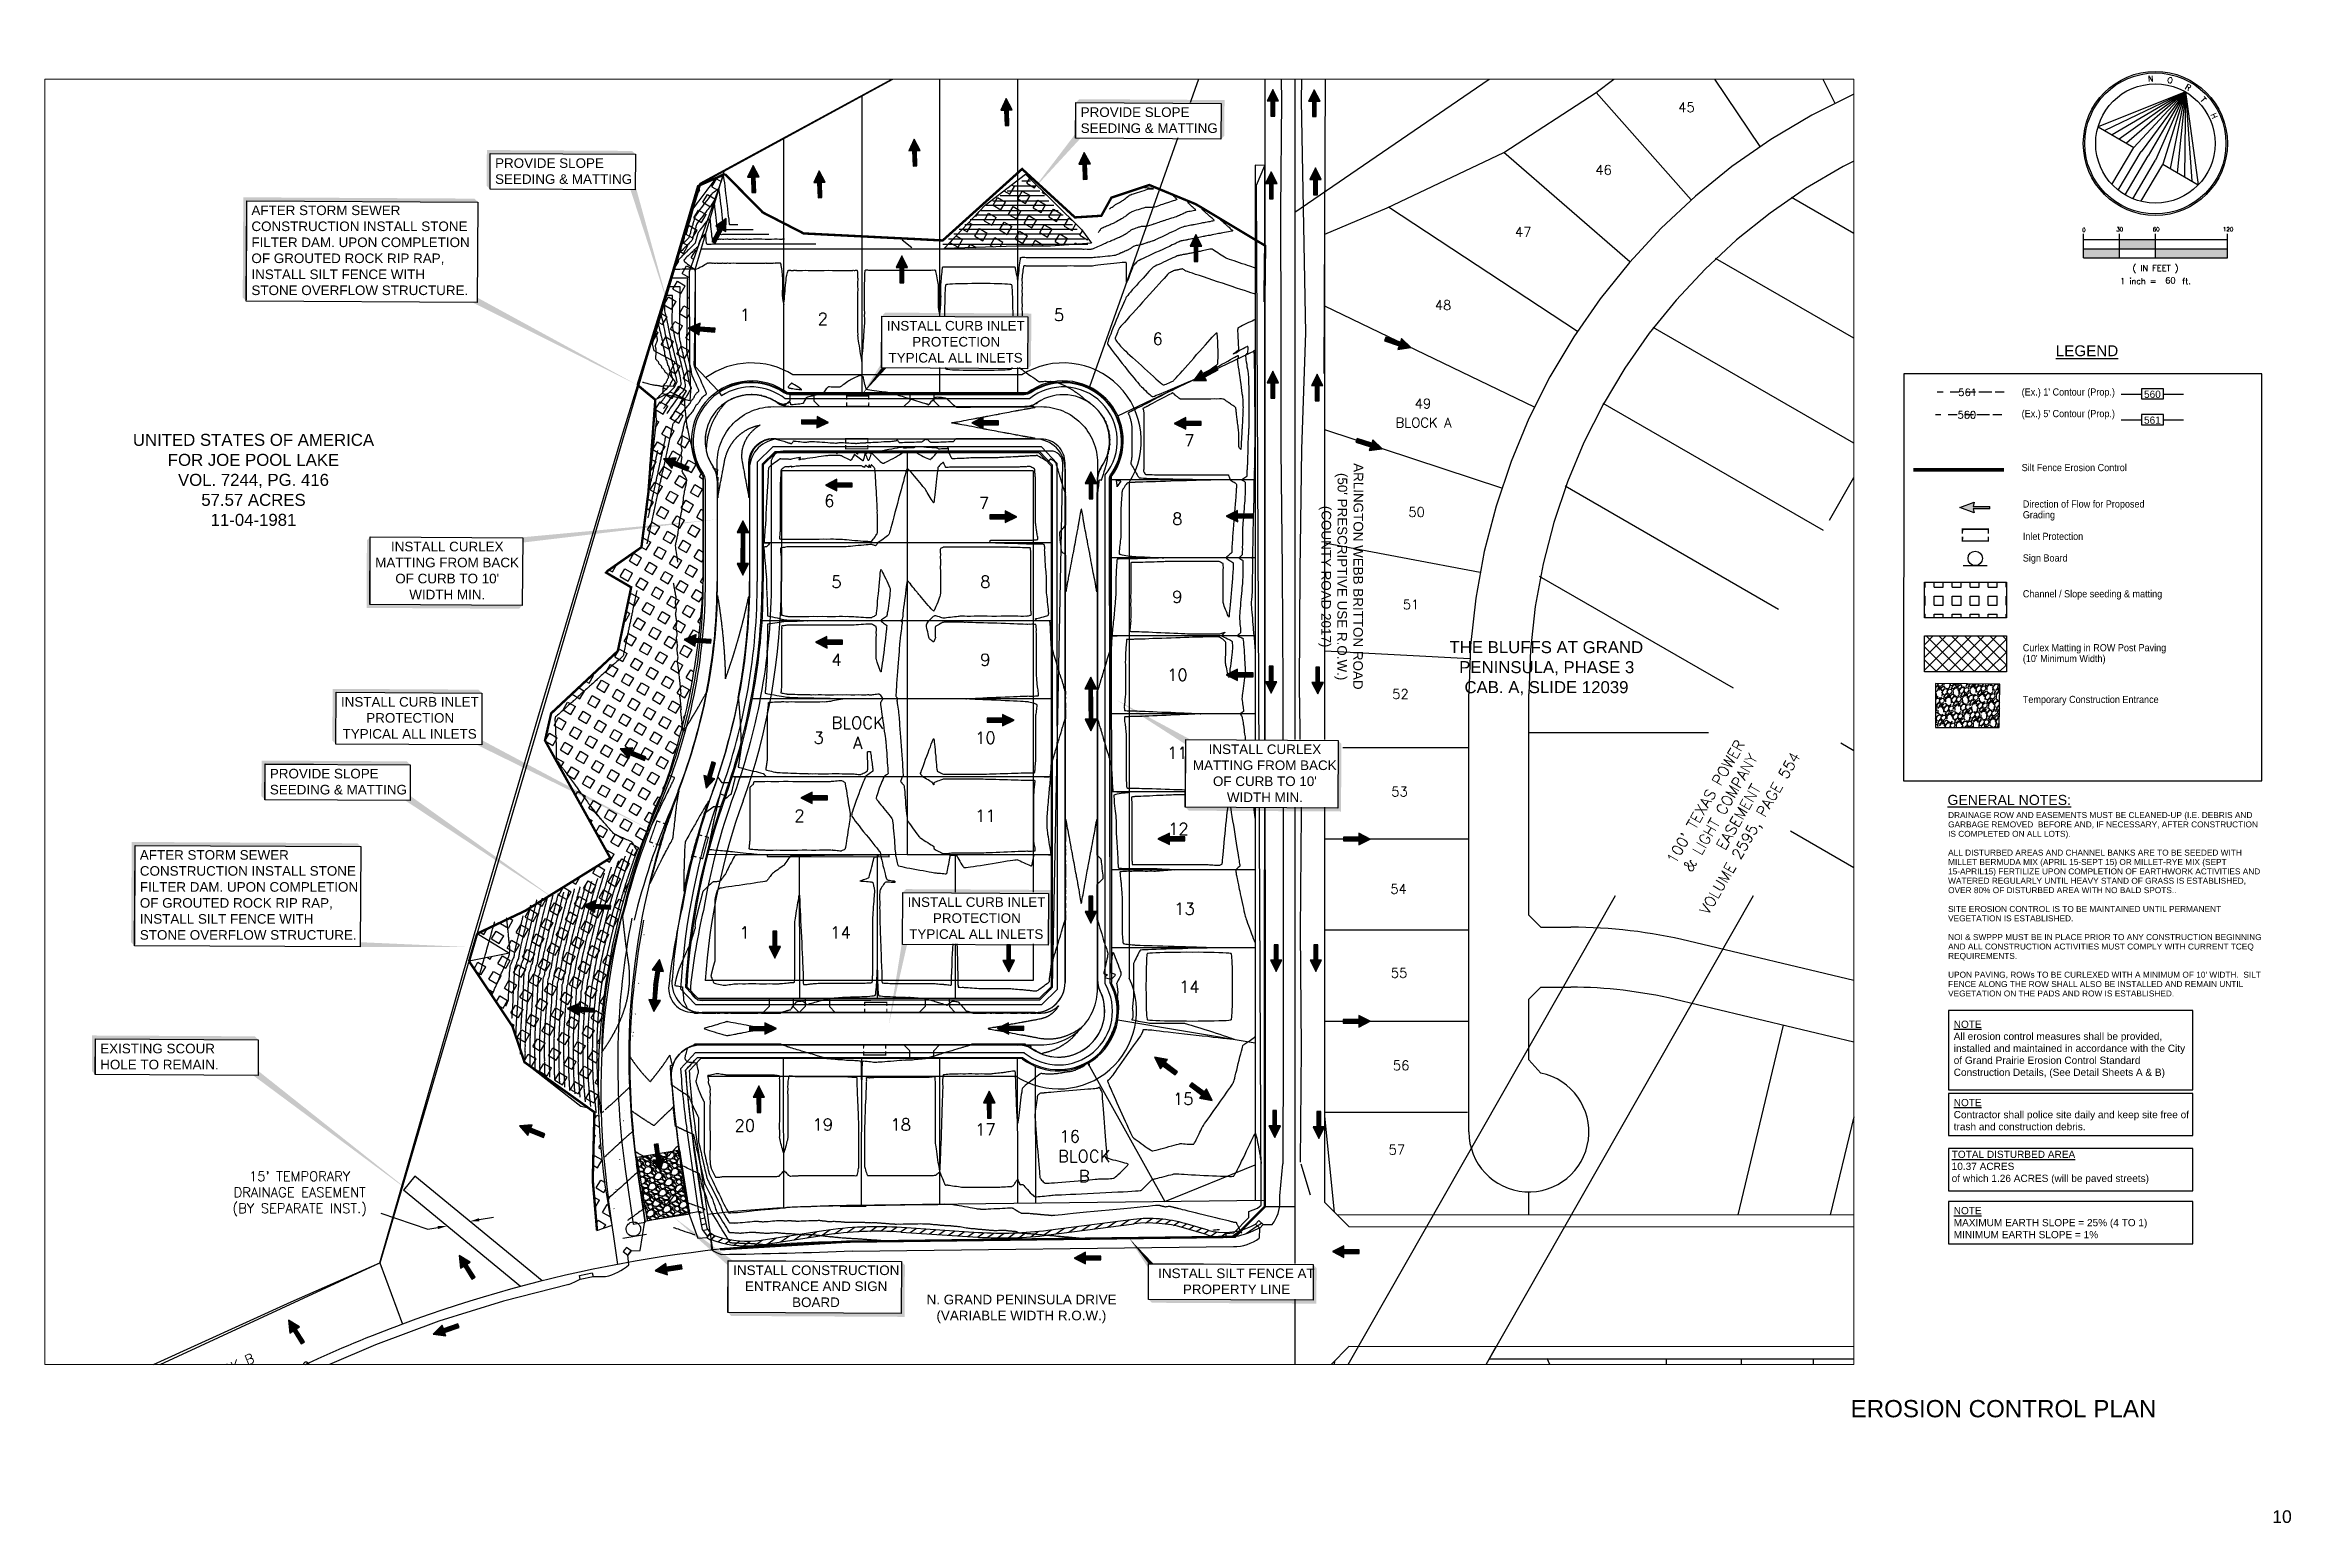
# Paper-space layout 'C10-EC' of a CAD drawing. Header units: feet. Extents: x 1.8 to 33, y 0.2 to 20.7.
# The model-space entities are those that its viewports show. They can reach past a viewport. Long polylines and large blocks are cut down to what shows.
import ezdxf
from ezdxf.enums import TextEntityAlignment as Align

# ---------------------------------------------------------------- set-up
doc = ezdxf.new("R2010")
doc.units = ezdxf.units.FT
doc.header["$MEASUREMENT"] = 0
for name, pattern in [('HIDDEN2', [0.1875, 0.125, -0.0625]), ('xhpc023-pav$0$HIDDEN2', [0.1875, 0.125, -0.0625]), ('xhpc023-pt$0$HIDDEN2', [0.1875, 0.125, -0.0625]), ('xhpc023-pt$0$xHPC007pt_PHASE1A$0$DASHED2', [0.375, 0.25, -0.125]), ('xhpc023-pt$0$xHPC007pt_PHASE1A$0$HIDDEN', [0.375, 0.25, -0.125]), ('xhpc023-pt$0$xHPC007pt_PHASE1A$0$HIDDEN4', [0.0938, 0.0625, -0.0313])]:
    doc.linetypes.add(name, pattern=pattern)
for name, color, linetype in [('A-EC-CURLEX-MATTING', 6, 'Continuous'), ('A-EC-FLOW-ARROWS', 252, 'Continuous'), ('A-EC-INLET-PROTECTION', 7, 'HIDDEN2'), ('A-EC-SILT-FENCE', 4, 'SILT_FENCE'), ('A-EC-TEXT2', 4, 'Continuous'), ('A-EC-TXT', 7, 'Continuous'), ('c-anno-titl', 7, 'Continuous'), ('c-anno-ttlb', 7, 'Continuous'), ('C-TOPO', 7, 'Continuous'), ('C-TOPO-MAJR-N', 7, 'Continuous'), ('C-TOPO-MINR-N', 2, 'Continuous'), ('NORTH-ARROW', 7, 'Continuous'), ('xhpc023-pav$0$A-DRIVEWAY-N', 2, 'Continuous'), ('xhpc023-pav$0$A-PV-BC', 2, 'Continuous'), ('xhpc023-pav$0$A-RW-N', 4, 'Continuous'), ('xhpc023-pav$0$A-SW-N', 6, 'Continuous'), ('xhpc023-pav$0$A-VALLEYGUTTER', 2, 'xhpc023-pav$0$HIDDEN2'), ('xhpc023-pt$0$C-CURB-E', 2, 'Continuous'), ('xhpc023-pt$0$gp2baseEMAILED_3-10-05$0$V-PROP-ADJN', 6, 'Continuous'), ('xhpc023-pt$0$text140', 4, 'Continuous'), ('xhpc023-pt$0$V-ESMT', 2, 'xhpc023-pt$0$HIDDEN2'), ('xhpc023-pt$0$V-ESMT-E', 6, 'xhpc023-pt$0$HIDDEN2'), ('xhpc023-pt$0$V-ESMT-UTIL-N', 2, 'xhpc023-pt$0$HIDDEN2'), ('xhpc023-pt$0$V-FENC', 6, 'xhpc023-pt$0$BARBWIRE_2'), ('xhpc023-pt$0$V-IMP-E', 2, 'Continuous'), ('xhpc023-pt$0$V-LOT-BLOCKS', 7, 'Continuous'), ('xhpc023-pt$0$V-LOT-NO', 6, 'Continuous'), ('xhpc023-pt$0$V-PROP-ADJN', 6, 'Continuous'), ('xhpc023-pt$0$V-PROP-N', 2, 'Continuous'), ('xhpc023-pt$0$V-PROP-RWAY-N', 7, 'Continuous'), ('xhpc023-pt$0$V-PROP-SUBD-IDEN-N', 6, 'Continuous'), ('xhpc023-pt$0$V-PROP-SUBD-N', 7, 'Continuous'), ('xhpc023-pt$0$V-ROAD-ASPH', 14, 'Continuous'), ('xhpc023-pt$0$V-RWAY-LABL-N', 1, 'Continuous'), ('xhpc023-pt$0$xHPC007pt_PHASE1-AMENDED PLT$0$V-ESMT-TEXT-E', 6, 'Continuous'), ('xhpc023-pt$0$xHPC007pt_PHASE1-AMENDED PLT$0$V-ESMT-UTIL-TEXT-N', 6, 'Continuous'), ('xhpc023-pt$0$xHPC007pt_PHASE1-AMENDED PLT$0$V-RWAY-N', 6, 'Continuous'), ('xhpc023-pt$0$xHPC007pt_PHASE1-AMENDED PLT$0$V-SUBD-LINE-N', 6, 'Continuous'), ('xhpc023-pt$0$xHPC007pt_PHASE1-AMENDED PLT$0$XREF', 6, 'Continuous'), ('xhpc023-pt$0$xHPC007pt_PHASE1A$0$V-AREA-TEMP-N', 6, 'Continuous'), ('xhpc023-pt$0$xHPC007pt_PHASE1A$0$V-ESMT-ACSS-N', 6, 'xhpc023-pt$0$xHPC007pt_PHASE1A$0$HIDDEN4'), ('xhpc023-pt$0$xHPC007pt_PHASE1A$0$V-ESMT-TEXT-E', 6, 'Continuous'), ('xhpc023-pt$0$xHPC007pt_PHASE1A$0$V-ESMT-UTIL-N', 6, 'xhpc023-pt$0$xHPC007pt_PHASE1A$0$DASHED2'), ('xhpc023-pt$0$xHPC007pt_PHASE1A$0$V-PROP-N', 6, 'Continuous'), ('xhpc023-pt$0$xHPC007pt_PHASE1A$0$V-PROP-SUBD-IDEN-N', 6, 'Continuous'), ('xhpc023-pt$0$xHPC007pt_PHASE1A$0$V-RWAY--TICK-N', 6, 'Continuous'), ('xhpc023-pt$0$xHPC007pt_PHASE1A$0$V-RWAY-DIMS-N', 6, 'Continuous'), ('xhpc023-pt$0$xHPC007pt_PHASE1A$0$V-RWAY-LABL-N', 6, 'Continuous'), ('xhpc023-pt$0$xHPC007pt_PHASE1A$0$V-RWAY-N', 6, 'Continuous'), ('xhpc023-pt$0$xHPC007pt_PHASE1A$0$V-SBCK-N', 6, 'xhpc023-pt$0$xHPC007pt_PHASE1A$0$HIDDEN'), ('xhpc023-pt$0$xHPC007pt_PHASE1A$0$XREF', 6, 'Continuous')]:
    doc.layers.add(name, color=color, linetype=linetype)
doc.layers.add('xhpc023-pt$0$DEF-ATMOS_ESMT', color=104, linetype='Continuous', plot=False)
doc.styles.add('C6', font='complex', dxfattribs={"height": 3.7485})
doc.styles.add('L100', font='simplex', dxfattribs={"height": 10})
doc.styles.add('L175', font='simplex', dxfattribs={"height": 7})
doc.styles.add('L200', font='simplex', dxfattribs={"height": 8})
doc.styles.add('L240', font='simplex.shx', dxfattribs={"height": 9.6})
doc.styles.add('ROMANT', font='romant', dxfattribs={"width": 1.5, "height": 0.12})
doc.styles.add('S4', font='simplex', dxfattribs={"height": 0.0556})
doc.styles.get("Standard").update_dxf_attribs({"font": 'arial.ttf'})
doc.styles.add('TEXT140', font='simplex', dxfattribs={"height": 1.5})
doc.styles.add('xhpc023-pt$0$L100', font='simplex', dxfattribs={"height": 10})
doc.styles.add('xhpc023-pt$0$L120', font='simplex', dxfattribs={"height": 12})
doc.styles.add('xhpc023-pt$0$L140', font='simplex', dxfattribs={"height": 14})
doc.styles.add('xhpc023-pt$0$L80', font='simplex', dxfattribs={"height": 8})
doc.styles.add('xhpc023-pt$0$Standard', font='txt')
doc.styles.add('xhpc023-pt$0$xHPC007pt_PHASE1-AMENDED PLT$0$L80', font='simplex', dxfattribs={"height": 8})
doc.styles.add('xhpc023-pt$0$xHPC007pt_PHASE1A$0$L100', font='simplex', dxfattribs={"height": 10})
doc.styles.add('xhpc023-pt$0$xHPC007pt_PHASE1A$0$L140', font='simplex', dxfattribs={"height": 14})
doc.styles.add('xhpc023-pt$0$xHPC007pt_PHASE1A$0$L80', font='simplex', dxfattribs={"height": 8})
doc.linetypes.add('SILT_FENCE', pattern='A,0.5,-0.1,["SF",Standard,S=0.1,R=0,X=-0.1,Y=-0.05],-0.1', length=0.7)
doc.linetypes.add('xhpc023-pt$0$BARBWIRE_2', pattern='A,1,-0.02,["X",xhpc023-pt$0$Standard,S=0.075,R=0,X=-0.025,Y=-0.0375],-0.02', length=1.04)

psp = doc.layouts.new('C10-EC')

# ---------------------------------------------------------------- texts
at = {"layer": 'c-anno-titl', "color": 4}
for s, height, p in [('%%uLEGEND', 0.151, (29.731, 16.383)), ('%%UGENERAL NOTES:', 0.14, (28.226, 10.148))]:
    psp.add_text(s, height=height, dxfattribs=at).set_placement(p)
at = {"layer": 'c-anno-titl', "color": 252, "style": 'TEXT140'}
psp.add_text('561', height=0.1, rotation=0, dxfattribs=at).set_placement((28.377, 15.832))
at = {"layer": 'c-anno-titl', "color": 6, "style": 'TEXT140'}
psp.add_text('560', height=0.1, rotation=0, dxfattribs=at).set_placement((28.367, 15.519))
at = {"layer": 'c-anno-titl', "color": 7, "linetype": 'Continuous'}
for s, p in [('560', (31.073, 15.804, 5.79)), ('561', (31.073, 15.445, 5.79))]:
    psp.add_text(s, height=0.1, dxfattribs=at).set_placement(p, align=Align.CENTER)
at = {"layer": 'c-anno-titl', "char_height": 0.1, "attachment_point": 1, "line_spacing_factor": 0.9}
for s, insert, width in [("{\\fArial|b0|i0|c0|p34;\\W0.9;(Ex.) 1' Contour (Prop.)\\P\\P(Ex.) 5' Contour (Prop.) \\P\\P\\P\\P\\PSilt Fence Erosion Control}", (29.257, 15.936), 3.33084), ('{\\fArial|b0|i0|c0|p34;\\W0.9;Direction of Flow for Proposed Grading \\P\\PInlet Protection  \\P\\PSign Board}', (29.273, 14.38), 1.84676), ('{\\W0.9;Channel / Slope seeding & matting}', (29.273, 13.132), 1.84676), ("{\\fArial|b0|i0|c0|p34;\\W0.9;Curlex Matting in ROW Post Paving (10' Minimum Width)}", (29.273, 12.383), 1.99213), ('{\\W0.9;Temporary Construction Entrance}', (29.273, 11.664), 1.99213)]:
    psp.add_mtext(s, dxfattribs=dict(at, insert=insert, width=width))
at = {"layer": 'c-anno-titl', "color": 7, "insert": (28.235, 10.049), "char_height": 0.082395, "width": 4.40944, "attachment_point": 1, "line_spacing_factor": 0.95}
psp.add_mtext("DRAINAGE ROW AND EASEMENTS MUST BE CLEANED-UP (I.E. DEBRIS AND GARBAGE REMOVED  BEFORE AND, IF NECESSARY, AFTER CONSTRUCTION IS COMPLETED ON ALL LOTS). \\P\\PALL DISTURBED AREAS AND CHANNEL BANKS ARE TO BE SEEDED WITH MILLET BERMUDA MIX (APRIL 15-SEPT 15) OR MILLET-RYE MIX (SEPT 15-APRIL15) FERTILIZE UPON COMPLETION OF EARTHWORK ACTIVITIES AND WATERED REGULARLY UNTIL HEAVY STAND OF GRASS IS ESTABLISHED, OVER 80% OF DISTURBED AREA WITH NO BALD SPOTS..\\P\\PSITE EROSION CONTROL IS TO BE MAINTAINED UNTIL PERMANENT VEGETATION IS ESTABLISHED.\\P\\PNOI & SWPPP MUST BE IN PLACE PRIOR TO ANY CONSTRUCTION BEGINNING AND ALL CONSTRUCTION ACTIVITIES MUST COMPLY WITH CURRENT TCEQ REQUIREMENTS.\\P\\PUPON PAVING, ROWs TO BE CURLEXED WITH A MINIMUM OF 10' WIDTH.  SILT FENCE ALONG THE ROW SHALL ALSO BE INSTALLED AND REMAIN UNTIL VEGETATION ON THE PADS AND ROW IS ESTABLISHED.", dxfattribs=at)
at = {"layer": 'c-anno-titl', "color": 4, "char_height": 0.1, "width": 3.32326, "attachment_point": 4}
for s, insert in [('{\\LNOTE\\P\\l\\C7;All erosion control measures shall be provided, installed and maintained in accordance with the City of \\C256;Grand Prairie Erosion Control Standard Construction Details, (See Detail Sheets A & B)}', (28.313, 6.752)), ('{\\fArial|b0|i0|c0|p34;\\LNOTE\\P\\l\\C7;Contractor shall police site daily and keep site free of trash and construction debris.}', (28.313, 5.845)), ('{\\LTOTAL DISTURBED AREA\\P\\l\\C7;10.37 ACRES\\Pof which 1.26 ACRES (will be paved streets)}', (28.285, 5.112)), ('{\\LNOTE\\P\\l\\C7;MAXIMUM EARTH SLOPE = 25% (4 TO 1)\\PMINIMUM EARTH SLOPE = 1%}', (28.313, 4.344))]:
    psp.add_mtext(s, dxfattribs=dict(at, insert=insert))

msp = doc.modelspace()

# ---------------------------------------------------------------- blocks, each defined once
blk = doc.blocks.new('NORTH-ARROW-CIRCLE')
at = {"layer": 'NORTH-ARROW'}
for p, q in [((0, 0.829), (-0.804, -0.201)), ((0, 0.829), (-0.696, -0.2)), ((0, 0.829), (-0.58, -0.2)), ((0, 0.829), (-0.463, -0.2)), ((0, 0.829), (-0.347, -0.2)), ((0, 0.829), (-0.231, -0.199)), ((0, 0.829), (-0.114, -0.199)), ((0, 0.829), (0.235, -0.198)), ((0, 0.829), (0.352, -0.198)), ((0, 0.829), (0.468, -0.198)), ((0, 0.829), (0.584, -0.197)), ((0, 0.829), (0.701, -0.197)), ((0, 0.829), (0.701, -0.197)), ((0, 0.829), (0.805, -0.197)), ((0, 0.829), (0.002, -0.199)), ((0, 0.829), (0.119, -0.198)), ((-0.804, -0.201), (-0.231, -0.199)), ((-0.233, -0.796), (-0.231, -0.198)), ((-0.116, -0.821), (-0.114, -0.198)), ((0, -0.829), (0.002, -0.199)), ((0.116, -0.821), (0.119, -0.199)), ((0.233, -0.796), (0.235, -0.2)), ((0.235, -0.198), (0.805, -0.197))]:
    blk.add_line(p, q, dxfattribs=at)
for radius in [1.001, 0.98, 0.829]:
    blk.add_circle((0, 0), radius, dxfattribs=at)
at = {"layer": 'NORTH-ARROW', "style": 'ROMANT'}
for s, rotation, p in [('R', 359.9709, (0, 0.902)), ('N', 34.4787, (-0.511, 0.744)), ('O', 17.2248, (-0.267, 0.861)), ('T', 342.717, (0.268, 0.861)), ('H', 325.463, (0.511, 0.743))]:
    blk.add_text(s, height=0.08, rotation=rotation, dxfattribs=at).set_placement(p, align=Align.MIDDLE)
blk = doc.blocks.new('sheetdtl')
at = {"layer": 'c-anno-titl', "color": 3, "style": 'L240'}
for tag, p in [('DESC', (31.025, 1.86)), ('PRTITLE', (31.025, 0.86))]:
    blk.add_attdef(tag, text='', height=0.24, dxfattribs=at).set_placement(p, align=Align.MIDDLE_CENTER)
at = {"layer": 'c-anno-titl', "color": 1}
for tag, height, style, p in [('DETL', 0.2, 'L200', (31.025, 1.36)), ('LOCO', 0.2, 'L200', (31.025, 0.41)), ('X', 0.175, 'L175', (34.894, 0.36))]:
    blk.add_attdef(tag, text='', height=height, dxfattribs=dict(at, style=style)).set_placement(p, align=Align.MIDDLE_CENTER)
at = {"layer": 'c-anno-titl', "color": 1, "style": 'L175', "width": 0.85}
blk.add_attdef('JOBNO', text='', height=0.175, dxfattribs=at).set_placement((34.9, 1.36), align=Align.MIDDLE_CENTER)
blk = doc.blocks.new('A$C38D85891')
at = {"layer": 'A-EC-INLET-PROTECTION', "const_width": 1}
for points in [[(7.5, 5.7), (6, 8.4), (-9.9, -0.9), (-8.4, -3.6)], [(8.7, 3.8), (10.2, 1.1), (-5.7, -8.2), (-7.2, -5.5)]]:
    blk.add_lwpolyline(points, dxfattribs=at)
blk = doc.blocks.new('A$C0BE57CD2')
at = {"layer": 'A-EC-SILT-FENCE'}
blk.add_blockref('A$C38D85891', (0, 0), dxfattribs=at)
blk = doc.blocks.new('SCALE2')
for p, q in [((-0.991, 0.266), (-0.991, 0.349)), ((-0.491, 0.266), (-0.491, 0.35)), ((0.009, 0.266), (0.009, 0.349)), ((1.009, 0.266), (1.009, 0.349)), ((-0.991, 0.016), (-0.991, 0.266)), ((1.009, 0.266), (-0.991, 0.266)), ((-0.991, 0.141), (1.009, 0.141)), ((-0.991, 0.016), (1.009, 0.016)), ((-0.491, 0.016), (-0.491, 0.266)), ((0.009, 0.016), (0.009, 0.266)), ((1.009, 0.016), (1.009, 0.266))]:
    blk.add_line(p, q)
for points in [[(-0.991, 0.136), (-0.991, 0.016), (-0.491, 0.136), (-0.491, 0.016)], [(-0.491, 0.266), (-0.491, 0.136), (0.009, 0.266), (0.009, 0.136)], [(0.009, 0.136), (0.009, 0.016), (1.009, 0.136), (1.009, 0.016)]]:
    blk.add_solid(points)
for s, height, style, p in [('0', 0.0556, 'S4', (-0.988, 0.377)), ('1 inch =     ft.', 0.0833, 'C6', (0.007, -0.348)), ('( IN FEET )', 0.0833, 'C6', (0.007, -0.167))]:
    blk.add_text(s, height=height, dxfattribs=dict(style=style)).set_placement(p, align=Align.CENTER)
at = {"style": 'S4'}
for p in [(-0.49, 0.386), (0.015, 0.386), (1.015, 0.386)]:
    blk.add_attdef('0', text='', height=0.0556, dxfattribs=at).set_placement(p, align=Align.CENTER)
at = {"style": 'C6'}
blk.add_attdef('000', (0.143, -0.339), '', height=0.0833, dxfattribs=at)
blk = doc.blocks.new('xhpc023-pav')
at = {"layer": 'xhpc023-pav$0$A-RW-N'}
h = blk.add_hatch(color=252, dxfattribs=at)
h.dxf.hatch_style = 1
h.paths.add_polyline_path([(2137565.8, 340672.6), (2137566.7, 340671.2), (2137598.3, 340689.7), (2137654.4, 340722.5), (2137653.6, 340723.9)])
at = {"layer": 'xhpc023-pav$0$A-SW-N'}
h = blk.add_hatch(dxfattribs=at)
h.set_pattern_fill('ANSI31', color=256, scale=40, angle=20)
h.paths.add_polyline_path([(2138073.7, 340606.5), (2138077, 340611.3), (2138072.7, 340612.2), (2138070.4, 340608.7, -0.187069), (2138040.8, 340588), (2138021.6, 340583.2, 0.104303), (2137982.9, 340564.6), (2137925.9, 340520.6, -0.048546), (2137876.7, 340489.7), (2137819.3, 340461.1, 0.054336), (2137764.6, 340425.9), (2137723.8, 340392.8, -0.115963), (2137690.8, 340376.9), (2137688.3, 340376.3), (2137687.7, 340372.1), (2137691.7, 340373, 0.115963), (2137726.3, 340389.7), (2137767.2, 340422.8, -0.054336), (2137821.1, 340457.5), (2137878.5, 340486.2, 0.048546), (2137928.4, 340517.5), (2137985.3, 340561.4, -0.104303), (2138022.5, 340579.3), (2138041.8, 340584.1, 0.187069)])
h = blk.add_hatch(dxfattribs=at)
h.set_pattern_fill('ANSI31', color=256, scale=40, angle=20)
h.paths.add_polyline_path([(2138073.5, 340616.2), (2138072.7, 340612.2), (2138077.6, 340611.2), (2138078.4, 340615.2)])
h = blk.add_hatch(dxfattribs=at)
h.set_pattern_fill('ANSI31', color=256, scale=40)
edge = h.paths.add_edge_path()
edge.add_line((2137667.5, 340386.4), (2137676.8, 340375.6))
edge.add_line((2137676.8, 340375.6), (2137683.8, 340372.7))
edge.add_line((2137683.8, 340372.7), (2137684.3, 340376.8))
edge.add_line((2137684.3, 340376.8), (2137683.7, 340371.9))
edge.add_line((2137684.3, 340376.8), (2137679.8, 340378.7))
edge.add_line((2137679.8, 340378.7), (2137670.6, 340388.9))
edge.add_line((2137667.7, 340386.2), (2137664.1, 340384.6))
h = blk.add_hatch(dxfattribs=at)
h.set_pattern_fill('ANSI31', color=256, scale=40)
h.paths.add_polyline_path([(2137688.3, 340376.3), (2137684.3, 340376.8), (2137683.7, 340371.9), (2137687.6, 340371.4)])
at = {"layer": 'xhpc023-pav$0$A-DRIVEWAY-N'}
for p, q in [((2137491.3, 341075), (2137494.6, 341069.4)), ((2137494.6, 341069.4), (2137501.4, 341067.6)), ((2137474, 341064.9), (2137477.3, 341059.3)), ((2137475.5, 341052.5), (2137477.3, 341059.3)), ((2137387.7, 341014.4), (2137391, 341008.8)), ((2137405, 341024.5), (2137408.3, 341018.9)), ((2137408.3, 341018.9), (2137415.1, 341017.1)), ((2137388.9, 341002.7), (2137391, 341008.8)), ((2137497.6, 340707.7), (2137502.9, 340705.3)), ((2137509.1, 340708.9), (2137502.9, 340705.3)), ((2137503.7, 340677.1), (2137506.9, 340684.5)), ((2137513.2, 340688.1), (2137506.9, 340684.5)), ((2137740.2, 340635.6), (2137743.5, 340630)), ((2137757.5, 340645.7), (2137760.8, 340640.1)), ((2137767.6, 340638.3), (2137760.8, 340640.1)), ((2137741.7, 340623.1), (2137743.5, 340630)), ((2137768.2, 340601.6), (2137770, 340608.4)), ((2137771.5, 340596), (2137768.2, 340601.6)), ((2137645.3, 340580), (2137648.6, 340574.4)), ((2137653.9, 340585.1), (2137657.2, 340579.5)), ((2137655.4, 340572.6), (2137657.2, 340579.5)), ((2137671.2, 340595.2), (2137674.5, 340589.6)), ((2137681.3, 340587.8), (2137674.5, 340589.6)), ((2137744.1, 340593.3), (2137751, 340591.5)), ((2137754.3, 340585.9), (2137751, 340591.5)), ((2137628, 340569.9), (2137631.3, 340564.3)), ((2137629.5, 340557.5), (2137631.3, 340564.3)), ((2137655.4, 340572.6), (2137648.6, 340574.4))]:
    blk.add_line(p, q, dxfattribs=at)
at = {"layer": 'xhpc023-pav$0$A-PV-BC'}
for p, q in [((2137562.1, 341103.1), (2137394.1, 341004.8)), ((2137583.6, 341084.4), (2137399.8, 340976.9)), ((2137617.8, 341075.5), (2137834, 340706.1)), ((2137645.8, 341081.2), (2137856.2, 340721.5)), ((2137390.8, 340942.7), (2137438.2, 340861.7)), ((2137372.2, 340921.1), (2137414.9, 340848.1)), ((2137825, 340671.9), (2137585.4, 340531.7)), ((2137827, 340641.8), (2137598.5, 340508.1)), ((2137660.5, 340381.4), (2137619.7, 340432.5)), ((2137632.8, 340356.7), (2137602.1, 340395.2))]:
    blk.add_line(p, q, dxfattribs=at)
for centre, radius, start, end in [((2137604.7, 341095), 38.5, 356.3314, 154.3269), ((2137552, 341120.4), 20, 300.3291, 334.3269), ((2137596.3, 341062.9), 25, 30.3291, 120.3291), ((2137663.1, 341091.3), 20, 176.3314, 210.3291), ((2137380.3, 340963.7), 38.5, 86.3314, 244.3269), ((2137384, 341022.1), 20, 266.3314, 300.3291), ((2137412.4, 340955.3), 25, 120.3291, 210.3291), ((2137354.9, 340911), 20, 30.3291, 64.3269), ((2136995, 340602.4), 513.5, 10.3863, 30.3291), ((2136995, 340602.4), 486.5, 9.3087, 30.3291), ((2137841.2, 340682.8), 38.5, 266.0088, 56.5061), ((2137873.5, 340731.6), 20, 210.3291, 236.5061), ((2138081.9, 340801.6), 591.5, 190.3863, 206.0029), ((2137812.4, 340693.4), 25, 300.3291, 30.3291), ((2138085.4, 340781.1), 618.5, 189.3087, 218.6087), ((2137837.1, 340624.5), 20, 86.0088, 120.3291), ((2137572.7, 340553.2), 25, 206.0029, 300.3291), ((2137611.1, 340486.5), 25, 120.3291, 213.7969), ((2138081.9, 340801.6), 591.5, 213.7969, 218.6087)]:
    blk.add_arc(centre, radius, start, end, dxfattribs=at)
at = {"layer": 'xhpc023-pav$0$A-RW-N', "elevation": 570.9, "flags": 128}
blk.add_lwpolyline([(2137565.8, 340672.6), (2137566.7, 340671.2), (2137598.3, 340689.7), (2137654.4, 340722.5), (2137653.6, 340723.9), (2137565.8, 340672.6)], dxfattribs=at)
at = {"layer": 'xhpc023-pav$0$A-SW-N'}
for p, q in [((2137559.4, 341113.7), (2137386.2, 341012.4)), ((2137562.6, 341110.9), (2137387, 341008.2)), ((2137863.5, 340721.9), (2137649.2, 341088.3)), ((2137866.4, 340724.8), (2137653.3, 341089.1)), ((2137592, 341077.2), (2137401.7, 340965.8)), ((2137592, 341077.2), (2137607.2, 341072.9)), ((2137826.9, 340697.4), (2137607.2, 341072.9)), ((2137336.3, 340985.4), (2137339.9, 340983.6)), ((2137393.6, 340950.8), (2137398.3, 340968.5)), ((2137397.9, 340951.4), (2137401.7, 340965.8)), ((2137397.9, 340951.4), (2137447.3, 340867)), ((2137823.1, 340682.9), (2137826.9, 340697.4)), ((2137576.9, 340538.9), (2137823.1, 340682.9)), ((2137597.7, 340500.1), (2137834.2, 340638.4)), ((2137601.2, 340497.5), (2137835, 340634.2)), ((2138070.4, 340608.7), (2138072.7, 340612.2)), ((2138073.7, 340606.5), (2138077, 340611.3)), ((2138041.8, 340584.1), (2138022.5, 340579.3)), ((2137928.4, 340517.5), (2137985.3, 340561.4)), ((2137562.9, 340543), (2137576.9, 340538.9)), ((2137560.1, 340539.6), (2137577.5, 340534.6)), ((2137593.6, 340482.5), (2137597.7, 340500.1)), ((2137597.9, 340483.2), (2137601.2, 340497.5)), ((2137821.1, 340457.5), (2137878.5, 340486.2)), ((2137667.5, 340386.4), (2137623.2, 340441.9)), ((2137670.6, 340388.9), (2137626.3, 340444.4)), ((2137726.3, 340389.7), (2137767.2, 340422.8)), ((2137667.5, 340386.4), (2137670.6, 340388.9)), ((2137687.7, 340372.1), (2137691.7, 340373))]:
    blk.add_line(p, q, dxfattribs=at)
at = {"layer": 'xhpc023-pav$0$A-SW-N', "flags": 128}
for points in [[(2137577.5, 340534.6), (2137826.5, 340680.3), (2137831.2, 340698), (2137609.8, 341076.3), (2137591.4, 341081.5), (2137398.3, 340968.5)], [(2137393.6, 340950.8), (2137443.8, 340865)], [(2138072.7, 340612.2), (2138073.5, 340616.2)], [(2138077.6, 340611.2), (2138072.7, 340612.2)], [(2138073.5, 340616.2), (2138078.4, 340615.2)], [(2138077.6, 340611.2), (2138078.4, 340615.2)], [(2137667.5, 340386.4), (2137676.8, 340375.6), (2137683.8, 340372.7), (2137684.3, 340376.8), (2137683.7, 340371.9)], [(2137684.3, 340376.8), (2137679.8, 340378.7), (2137670.6, 340388.9)], [(2137684.3, 340376.8), (2137688.3, 340376.3)], [(2137688.3, 340376.3), (2137687.6, 340371.4)], [(2137683.7, 340371.9), (2137687.6, 340371.4)], [(2137630, 340330.9), (2137629.4, 340326.4)], [(2137629.4, 340326.4), (2137634.4, 340325.8)], [(2137634.9, 340330.4), (2137630, 340330.9)], [(2137634.9, 340330.4), (2137634.4, 340325.8)]]:
    blk.add_lwpolyline(points, dxfattribs=at)
blk.add_lwpolyline([(2137688.3, 340376.3), (2137690.8, 340376.9, 0.115963), (2137723.8, 340392.8), (2137764.6, 340425.9, -0.054336), (2137819.3, 340461.1), (2137876.7, 340489.7, 0.048546), (2137925.9, 340520.6), (2137982.9, 340564.6, -0.104303), (2138021.6, 340583.2), (2138040.8, 340588)], format="xyb", dxfattribs=at)
at = {"layer": 'xhpc023-pav$0$A-SW-N'}
for centre, radius, start, end in [((2137604.7, 341095), 49, 353.0712, 157.5871), ((2137604.7, 341095), 45, 351.3867, 159.2716), ((2137380.3, 340963.7), 49, 83.0712, 153.76), ((2137380.3, 340963.7), 45, 81.3867, 153.76), ((2136995, 340602.4), 520, 10.5508, 30.3291), ((2136995, 340602.4), 524, 10.5508, 30.3291), ((2137841.2, 340682.8), 45, 261.0135, 60.2556), ((2137841.2, 340682.8), 49, 262.7154, 58.9808), ((2138076.4, 340803.8), 580, 190.5508, 207.0997), ((2138076.4, 340803.8), 576, 190.5508, 206.9279), ((2138028.8, 340636.5), 50, 283.8402, 326.2234), ((2138028.8, 340636.5), 54, 283.8402, 326.2234), ((2138046.4, 340482.2), 100, 103.8402, 127.6586), ((2137742.7, 340758.1), 304, 296.5414, 307.6586), ((2138076.4, 340803.8), 580, 213.6462, 218.6087), ((2138076.4, 340803.8), 576, 213.8181, 218.6087), ((2137953.4, 340192.7), 296, 116.5414, 128.9821), ((2137673.5, 340455), 84, 282.5235, 308.9821)]:
    blk.add_arc(centre, radius, start, end, dxfattribs=at)
at = {"layer": 'xhpc023-pav$0$A-VALLEYGUTTER', "flags": 128}
for points in [[(2137562.1, 341103.1), (2137574.3, 341110.3, -0.414214), (2137638.6, 341093.4), (2137645.8, 341081.2)], [(2137372.2, 340921.1), (2137365, 340933.4, -0.414214), (2137381.8, 340997.7), (2137394.1, 341004.8)], [(2137830.5, 340643.8), (2137843, 340651.1, 0.414214), (2137859.8, 340715.4), (2137852.7, 340727.5)]]:
    blk.add_lwpolyline(points, format="xyb", dxfattribs=at)
blk = doc.blocks.new('ARROW')
blk.add_hatch(color=256).paths.add_polyline_path([(0, 0), (12, 6), (12, 2), (28, 2), (28, -2), (12, -2), (12, -6)])
blk.add_lwpolyline([(0, 0), (12, 6), (12, 2), (28, 2), (28, -2), (12, -2), (12, -6), (0, 0)])
blk = doc.blocks.new('xhpc023-pt')
blk.add_line((2138072, 340629), (2137633.7, 341378.1))
at = {"layer": 'xhpc023-pt$0$C-CURB-E'}
for p, q in [((2138079.9, 340674.9), (2138099.5, 340656.4)), ((2138078.2, 340643), (2138067, 340667.3)), ((2138080.5, 340639.1), (2138078.2, 340643)), ((2138078.4, 340615.2), (2138084.8, 340619.2)), ((2138077.6, 340611.2), (2138078.4, 340615.2)), ((2138081.3, 340603.9), (2138077.6, 340611.2)), ((2137794.1, 340423.3), (2138066.3, 340586.9)), ((2137647.9, 340371.3), (2137660, 340382.1)), ((2137660, 340382.1), (2137677.5, 340367.6)), ((2137632.1, 340357.4), (2137647.9, 340371.3)), ((2137641.1, 340334.4), (2137632.1, 340357.4)), ((2137677.5, 340367.6), (2137683.7, 340371.9)), ((2137683.7, 340371.9), (2137687.6, 340371.4)), ((2137687.6, 340371.4), (2137692.3, 340364.8)), ((2137634.4, 340325.8), (2137634.9, 340330.4)), ((2137639.1, 340319.3), (2137634.4, 340325.8)), ((2137634.9, 340330.4), (2137641.1, 340334.4)), ((2137639.1, 340319.3), (2137639.1, 340319.3)), ((2137618.2, 340296), (2137622.9, 340298.7)), ((2137622.9, 340298.7), (2137627.1, 340301.1)), ((2137604.2, 340279.9), (2137607.2, 340284.3)), ((2137607.2, 340284.3), (2137610.1, 340288.6)), ((2137608, 340290.9), (2137616, 340298.2)), ((2137610.1, 340288.6), (2137608, 340290.9)), ((2137610.1, 340288.6), (2137618.2, 340296)), ((2137616, 340298.2), (2137618.2, 340296))]:
    blk.add_line(p, q, dxfattribs=at)
for centre, radius, start, end in [((2138054.8, 340623), 30.3, 352.6476, 32.0366), ((2138049, 340617.2), 34.9, 299.6232, 337.6172), ((2135154.2, 344572.8), 4918, 301.1908, 302.4639), ((2137692.6, 340407.2), 42.3, 269.5566, 281.6824), ((2137595.4, 340335), 46.5, 313.0453, 340.2323), ((2138348.6, 339486.6), 1087.9, 133.1781, 145.0488)]:
    blk.add_arc(centre, radius, start, end, dxfattribs=at)
at = {"layer": 'xhpc023-pt$0$DEF-ATMOS_ESMT'}
for p, q in [((2137636.1, 341360.4), (2137633.7, 341378.1)), ((2137633.7, 341378.1), (2138072, 340629)), ((2138063.5, 340637.5), (2137636.1, 341360.4)), ((2138068.8, 340628.5), (2138063.5, 340637.5)), ((2138062.4, 340618.6), (2138067.4, 340624.7)), ((2138065.1, 340614.4), (2138062.4, 340618.6)), ((2138072, 340629), (2138062.9, 340593.6)), ((2138067.4, 340624.7), (2138068.8, 340628.5)), ((2138060.7, 340596.9), (2138065.1, 340614.4)), ((2138055.6, 340593.2), (2138060.7, 340596.9)), ((2138057.4, 340590.2), (2138055.6, 340593.2)), ((2138062.9, 340593.6), (2138057.4, 340590.2))]:
    blk.add_line(p, q, dxfattribs=at)
at = {"layer": 'xhpc023-pt$0$gp2baseEMAILED_3-10-05$0$V-PROP-ADJN'}
for p, q in [((2137875.3, 341651.4), (2137953.3, 341801.4)), ((2137915.9, 341729.4), (2138017.6, 341662.7)), ((2137841.3, 341569.8), (2137875.3, 341651.4)), ((2137982.1, 341600), (2137875.3, 341651.4)), ((2138070.3, 341651.4), (2138086.2, 341659.5)), ((2138086.2, 341659.5), (2138400.1, 341661.6)), ((2138400.1, 341661.6), (2138409.9, 341651.8)), ((2138460.1, 341646.2), (2138580.2, 341647)), ((2138410.2, 341639.3), (2138412.7, 341255.6)), ((2138460.2, 341639.6), (2138462.7, 341256)), ((2138186.8, 341577.6), (2138026.1, 341576.5)), ((2138286.8, 341578.4), (2138410.6, 341579.2)), ((2138460.6, 341571.2), (2138580.6, 341572)), ((2137800.1, 341487.8), (2137841.3, 341569.8)), ((2137955, 341532.6), (2137841.3, 341569.8)), ((2138187.6, 341501.9), (2137997.1, 341500.6)), ((2138287.6, 341503.4), (2138411.1, 341504.2)), ((2138461.1, 341496.2), (2138581.1, 341497)), ((2137739.5, 341399), (2137800.1, 341487.8)), ((2137937, 341462.2), (2137800.1, 341487.8)), ((2138188.5, 341426.2), (2137981.3, 341424.8)), ((2138288.4, 341433.9), (2138411.6, 341434.7)), ((2138461.6, 341421.2), (2138581.6, 341422)), ((2137705.8, 341353.9), (2137739.5, 341399)), ((2137928.4, 341390.1), (2137740.1, 341400)), ((2138113.5, 340657), (2137705.8, 341353.9)), ((2138189.3, 341350.5), (2137977.3, 341349.1)), ((2138289.4, 341349.4), (2138412.1, 341350.2)), ((2138462.1, 341346.2), (2138582.1, 341347)), ((2137929.4, 341317.5), (2137736.1, 341302)), ((2138190.2, 341274.8), (2137984.8, 341273.5)), ((2138290.2, 341274.4), (2138412.6, 341275.2)), ((2138462.6, 341271.2), (2138582.6, 341272)), ((2137940, 341245.6), (2137788.2, 341213)), ((2138538.5, 341090.5), (2138761.5, 341220.8)), ((2138191, 341199.1), (2138004.4, 341197.9)), ((2138291, 341204.9), (2138414.9, 341205.7)), ((2138467.2, 341185.7), (2138609.8, 341202.8)), ((2137959.9, 341175.8), (2137836, 341131.4)), ((2138563.7, 341047.4), (2138773.8, 341170.1)), ((2138062.4, 341081), (2138191.5, 341156.6)), ((2137988.9, 341109.2), (2137881.4, 341053.8)), ((2138139.3, 340949.6), (2138046.1, 341108.9)), ((2138291.9, 341120.4), (2138427.1, 341121.3)), ((2138187.3, 340768.5), (2138002.9, 341083.7)), ((2138127.2, 340653.4), (2138834.3, 341066.4)), ((2138489.8, 341078), (2138502, 341072.2)), ((2138140.9, 340649.8), (2138830.7, 341052.8)), ((2138435.7, 341050.1), (2138265.4, 340998.3)), ((2138435.7, 341050.1), (2138442.3, 341062.5)), ((2138025, 341044.3), (2137922.1, 340984.2)), ((2138483.6, 341012.4), (2138279.9, 340950.5)), ((2138518.9, 341025), (2138565.6, 340908.6)), ((2138440.3, 340999.2), (2138482.3, 340860.8)), ((2138063.3, 340978.7), (2137960.5, 340918.6)), ((2138368.5, 340977.4), (2138415.7, 340822)), ((2138153, 340946), (2138174.6, 340958.6)), ((2138881.2, 340966.4), (2138191.4, 340563.5)), ((2138297.6, 340613.9), (2138894.8, 340962.8)), ((2138139.3, 340949.6), (2138153, 340946)), ((2138101.6, 340913.1), (2137998.8, 340853)), ((2138174.6, 340889.2), (2138178.2, 340902.9)), ((2138178.2, 340902.9), (2138199.8, 340915.5)), ((2138200.2, 340845.5), (2138174.6, 340889.2)), ((2138140, 340847.4), (2138037.2, 340787.4)), ((2138200.2, 340845.5), (2138214.3, 340841.1)), ((2138450.3, 340564.2), (2138955.4, 340859.2)), ((2138178.3, 340781.8), (2138075.6, 340721.8)), ((2138265.3, 340734.1), (2138255.7, 340750.6)), ((2138591.2, 340646.5), (2138530.7, 340750.1)), ((2138124.5, 340654.1), (2138077.2, 340719.1)), ((2138539.4, 340616.3), (2138478.9, 340719.9)), ((2138485.5, 340584.7), (2138424.9, 340688.4)), ((2138113.5, 340657), (2138140.9, 340649.8)), ((2138430.6, 340570.3), (2138339.2, 340638.3)), ((2138300.7, 340337), (2138297.4, 340625.5)), ((2138184.2, 340536.2), (2138191.4, 340563.5)), ((2138187.1, 340547.1), (2138220.6, 340474)), ((2138507.4, 339983.7), (2138184.2, 340536.2)), ((2138379.3, 340501), (2138298.9, 340498.7)), ((2138416.5, 340418.4), (2138299.7, 340422)), ((2138300.4, 340358.5), (2138439.7, 340351.5)), ((2138567.4, 340244.6), (2138779.6, 340368.5)), ((2138619, 340037.3), (2138462.2, 340305.6)), ((2138361.1, 340234.2), (2138467.6, 340296.4)), ((2138391.4, 340182.4), (2138497.9, 340244.6)), ((2138563.8, 340230.9), (2138567.4, 340244.6)), ((2138964.9, 339544.3), (2138563.8, 340230.9)), ((2138421.6, 340130.5), (2138528.2, 340192.8)), ((2138451.9, 340078.7), (2138558.4, 340141)), ((2138482.2, 340026.9), (2138588.7, 340089.1)), ((2138518.3, 339980.9), (2138471, 340045.9)), ((2138534.7, 339976.6), (2138615.4, 340023.7))]:
    blk.add_line(p, q, dxfattribs=at)
for centre, radius, start, end in [((2137935.2, 341636.1), 525, 0.3784, 15.2133), ((2138077.2, 341669.5), 50, 53.5092, 170.0722), ((2138477.6, 341361.4), 550, 144.8418, 210.329), ((2138477.6, 341361.4), 500, 144.5503, 210.329), ((2137935.2, 341636.1), 475, 0.3783, 1.8936), ((2139087.7, 341260.1), 675, 180.3784, 197.0189), ((2139087.7, 341260.1), 625, 180.3784, 196.9398), ((2138374.6, 341371.2), 325, 293.0793, 300.2897), ((2138374.6, 341371.2), 375, 286.9046, 300.2897), ((2138388.9, 340591.7), 425, 106.9039, 120.2898), ((2138388.9, 340591.7), 375, 106.9039, 120.2898), ((2138230.5, 340793.7), 50, 210.3293, 108.8509), ((2138425.3, 340520.6), 50, 60.2945, 245.8614), ((2138897.4, 340547.6), 497.9, 188.3858, 209.0098)]:
    blk.add_arc(centre, radius, start, end, dxfattribs=at)
at = {"layer": 'xhpc023-pt$0$text140'}
blk.add_lwpolyline([(2137522, 341610.9, 0, 5, 0), (2137489, 341616.3, 5, 5, 0)], format="xyseb", dxfattribs=at)
at = {"layer": 'xhpc023-pt$0$V-ESMT'}
for p, q in [((2138253.3, 335681.3), (2138179.9, 342179.6)), ((2138353.3, 335682.5), (2138279.8, 342180.7))]:
    blk.add_line(p, q, dxfattribs=at)
at = {"layer": 'xhpc023-pt$0$V-ESMT-E'}
for p, q in [((2137447.9, 340293), (2137445.5, 340278.2)), ((2137583.5, 340271.2), (2137447.9, 340293)), ((2137570.3, 340258.1), (2137445.5, 340278.2))]:
    blk.add_line(p, q, dxfattribs=at)
at = {"layer": 'xhpc023-pt$0$V-ESMT-UTIL-N'}
for p, q in [((2137547, 341125), (2137382.4, 341028.7)), ((2137669.6, 341092.9), (2137878.3, 340736.2)), ((2137595.7, 341060.8), (2137414.5, 340954.8)), ((2137595.7, 341060.8), (2137810.3, 340694)), ((2137414.5, 340954.8), (2137461.1, 340875.1)), ((2137810.3, 340694), (2137574.3, 340555.9)), ((2137838.7, 340617.9), (2137616.5, 340487.9)), ((2137905.8, 340534.8), (2137848.1, 340633.3))]:
    blk.add_line(p, q, dxfattribs=at)
for centre, radius, start, end in [((2137604.7, 341095), 65, 358.1249, 152.5334), ((2137380.3, 340963.7), 65, 88.1249, 156.0913), ((2136995, 340602.4), 540, 10.5508, 30.3291), ((2137841.2, 340682.8), 65, 267.8203, 55.1408), ((2138076.4, 340803.8), 560, 190.5508, 206.2783)]:
    blk.add_arc(centre, radius, start, end, dxfattribs=at)
at = {"layer": 'xhpc023-pt$0$V-FENC'}
for p, q in [((2137536.8, 341601.8), (2137557.6, 341609.8)), ((2137513, 341585.7), (2137522.9, 341592.8)), ((2137522.9, 341592.8), (2137536.8, 341601.8))]:
    blk.add_line(p, q, dxfattribs=at)
at = {"layer": 'xhpc023-pt$0$V-FENC', "ltscale": 0.7, "flags": 128}
for points in [[(2137557.6, 341609.8), (2137557.6, 341609.8), (2137702.8, 341358.3), (2137763.8, 341253)], [(2136514.3, 337269.5), (2136570.1, 337337.2), (2136585.4, 337353.6), (2136594.2, 337395.5), (2136652.2, 337609), (2136541.7, 337937.2), (2136539.3, 337939.1), (2136530.4, 337965.8), (2136481.7, 338104.5), (2136409.7, 338314.5), (2136329.4, 338548.9), (2136294.9, 338651), (2136295.6, 338656.1), (2136392.1, 338767.6), (2136487.4, 338876.6), (2136640, 339049.8), (2136801.7, 339276), (2136929.9, 339463), (2137135, 339758.6), (2137290.6, 339979), (2137411.7, 340150.7), (2137459.1, 340215.9), (2137388.7, 340492.5), (2137342.3, 340679.3), (2137326.8, 340742.9), (2137285.4, 340912.4), (2137234.9, 341127.7), (2137374.1, 341357.3), (2137513, 341585.7)]]:
    blk.add_lwpolyline(points, dxfattribs=at)
at = {"layer": 'xhpc023-pt$0$V-IMP-E', "const_width": 1}
blk.add_lwpolyline([(2138049.1, 340593.3), (2138044.4, 340589.9)], dxfattribs=at)
at = {"layer": 'xhpc023-pt$0$V-PROP-ADJN'}
for p, q in [((2137526.6, 341610.6), (2137274.2, 342042.2)), ((2137675, 341356.9), (2137874.2, 341779.4)), ((2138093.5, 340641.6), (2138859.1, 339333.1)), ((2136673.6, 339088.2), (2137459.1, 340215.9))]:
    blk.add_line(p, q, dxfattribs=at)
at = {"layer": 'xhpc023-pt$0$V-PROP-N'}
for p, q in [((2137234.3, 341124.8), (2137526.6, 341610.6)), ((2137526.6, 341610.6), (2138093.5, 340641.6)), ((2137459.2, 340216.1), (2137234.3, 341124.8)), ((2138072, 340629), (2138093.5, 340641.6)), ((2138069.4, 340633.3), (2137770.6, 340453.5)), ((2138072, 340629), (2138063.2, 340594.5)), ((2138063.2, 340594.5), (2137786.1, 340427.8)), ((2137459.1, 340215.9), (2137501.2, 340181.4))]:
    blk.add_line(p, q, dxfattribs=at)
for radius, end in [(1135, 126.8889), (1105, 140.6655)]:
    blk.add_arc((2138355.8, 339481), radius, 121.0399, end, dxfattribs=at)
at = {"layer": 'xhpc023-pt$0$V-PROP-RWAY-N'}
for p, q in [((2137512, 341586.2), (2138069.4, 340633.3)), ((2137558.6, 341114.4), (2137386, 341013.4)), ((2137654.4, 341089.3), (2137867.2, 340725.6)), ((2137592.1, 341076.1), (2137402.6, 340965.2)), ((2137592.1, 341076.1), (2137606.5, 341072.1)), ((2137606.5, 341072.1), (2137825.8, 340697.2)), ((2137399, 340951.5), (2137402.6, 340965.2)), ((2137399, 340951.5), (2137448.1, 340867.5)), ((2137360.9, 340917.6), (2137405, 340842.2)), ((2137822.2, 340683.6), (2137825.8, 340697.2)), ((2137822.2, 340683.6), (2137576.8, 340540)), ((2137835.2, 340633.2), (2137603.8, 340497.8)), ((2138069.4, 340633.3), (2138072, 340629)), ((2137563.5, 340543.8), (2137576.8, 340540)), ((2137600.7, 340484.4), (2137603.8, 340497.8)), ((2137693.3, 340365.3), (2137628.8, 340446)), ((2137631, 340315), (2137597, 340357.7))]:
    blk.add_line(p, q, dxfattribs=at)
for centre, radius, start, end in [((2137604.7, 341095), 50, 353.4592, 157.199), ((2137380.3, 340963.7), 50, 83.4592, 247.199), ((2136995, 340602.4), 525, 10.5508, 30.3291), ((2136995, 340602.4), 475, 7.59, 30.3291), ((2137841.2, 340682.8), 50, 263.1074, 58.6868), ((2138076.4, 340803.8), 575, 190.5508, 206.8847), ((2138085.4, 340747.7), 625, 187.59, 218.6087), ((2138078.1, 340804.8), 575, 213.8614, 218.6087)]:
    blk.add_arc(centre, radius, start, end, dxfattribs=at)
at = {"layer": 'xhpc023-pt$0$V-PROP-SUBD-IDEN-N'}
blk.add_lwpolyline([(2137528.9, 340002.4, -0.57735), (2137528.2, 340008.6, 0.57735), (2137527.5, 340014.8, -0.57735), (2137528.2, 340008.6), (2137504.2, 340005.8, 0.246081), (2137450.5, 339969.1, 64.641161)], format="xyb", dxfattribs=at)
at = {"layer": 'xhpc023-pt$0$V-PROP-SUBD-N'}
for p, q in [((2137626.8, 341374.1), (2138062.6, 340629.2)), ((2137267.7, 341063.4), (2137247.2, 341146.3)), ((2137759.2, 341147.7), (2137655.6, 341087.1)), ((2137792, 341091.6), (2137688.5, 341031)), ((2137267.7, 341063.4), (2137308.6, 340993.6)), ((2137824.8, 341035.5), (2137721.3, 340974.9)), ((2137497.5, 341020.7), (2137666.7, 340731.6)), ((2137639, 341016.6), (2137535.4, 340956)), ((2137335.4, 340985.8), (2137308.6, 340993.6)), ((2137857.7, 340979.4), (2137754.1, 340918.8)), ((2137535.4, 340956), (2137431.8, 340895.4)), ((2137671.8, 340960.5), (2137568.2, 340899.9)), ((2137890.5, 340923.3), (2137786.9, 340862.7)), ((2137568.2, 340899.9), (2137463.8, 340838.8)), ((2137704.6, 340904.4), (2137601, 340843.8)), ((2137923.3, 340867.2), (2137819.7, 340806.6)), ((2137601, 340843.8), (2137489.6, 340778.6)), ((2137737.4, 340848.3), (2137633.9, 340787.7)), ((2137956.1, 340811.1), (2137852.6, 340750.5)), ((2137633.9, 340787.7), (2137508, 340714.1)), ((2137770.3, 340792.2), (2137666.7, 340731.6)), ((2137701.2, 340751.8), (2137761.8, 340648.2)), ((2137666.7, 340731.6), (2137523, 340647.6)), ((2137887.7, 340701.3), (2137996.2, 340742.6)), ((2137645.1, 340719), (2137705.7, 340615.4)), ((2137589, 340686.1), (2137649.6, 340582.6)), ((2137884.3, 340657.5), (2137998.1, 340590.4)), ((2137998.1, 340590.4), (2138047.6, 340654.8)), ((2137892.9, 340527.1), (2137831.9, 340631.3)), ((2137837.2, 340493.6), (2137775.8, 340598.5)), ((2137781.5, 340460), (2137719.7, 340565.7)), ((2137726.4, 340425.5), (2137663.6, 340532.8))]:
    blk.add_line(p, q, dxfattribs=at)
at = {"layer": 'xhpc023-pt$0$V-PROP-SUBD-N', "flags": 128}
for points in [[(2137518.6, 341574.9), (2137600.9, 341144.9)], [(2137551.7, 341110.4), (2137391, 341385.1)], [(2137495.6, 341077.5), (2137352.8, 341321.7)], [(2137314.6, 341258.2), (2137439.5, 341044.7)], [(2137633.5, 341135.9), (2137704.7, 341240.9)], [(2137382.4, 341013.7), (2137276.4, 341194.8)]]:
    blk.add_lwpolyline(points, dxfattribs=at)
at = {"layer": 'xhpc023-pt$0$V-PROP-SUBD-N'}
blk.add_lwpolyline([(2137633.7, 341378.1), (2137626.8, 341374.1)], dxfattribs=at)
at = {"layer": 'xhpc023-pt$0$V-ROAD-ASPH'}
for points in [[(2137484.3, 341665.3), (2137525.1, 341589.9), (2137570.9, 341510.1), (2137618.6, 341431.5), (2137663.8, 341352.3), (2137715.5, 341264.5), (2137764.9, 341180.4), (2137816.1, 341095), (2137866.3, 341010), (2137919.7, 340919.7), (2137969.5, 340834.5), (2138019.3, 340749.1), (2138066.8, 340667.6), (2138067, 340667.2)], [(2138078.9, 340675.8), (2138031.7, 340758.3), (2137981.8, 340842), (2137932.7, 340927.2), (2137878.4, 341017.1), (2137829.6, 341101.7), (2137779.8, 341189.5), (2137733.6, 341274.8), (2137679.7, 341363.4), (2137632.9, 341440), (2137586.8, 341520.2), (2137542.1, 341597.7), (2137499.3, 341670.9)]]:
    blk.add_lwpolyline(points, dxfattribs=at)
at = {"layer": 'xhpc023-pt$0$xHPC007pt_PHASE1-AMENDED PLT$0$V-ESMT-TEXT-E'}
for points in [[(2138206.3, 340013.2, 0, 4.17, 0), (2138218.8, 340013.2, 0, 0, 0), (2138350.8, 340012.9, 0, 0, 0), (2138394.3, 339973.9, 0, 0, 0)], [(2138206.3, 340013.2, 0, 4.17, 0), (2138218.8, 340013.2, 0, 0, 0), (2138350.8, 340012.9, 0, 0, 0), (2138394.3, 339973.9, 0, 0, 0)], [(2138306.3, 340013, 0, 4.17, 0), (2138318.8, 340013, 0, 0, 0), (2138319.8, 340013, 0, 0, 0)], [(2138306.3, 340013, 0, 4.17, 0), (2138318.8, 340013, 0, 0, 0), (2138319.8, 340013, 0, 0, 0)]]:
    blk.add_lwpolyline(points, format="xyseb", dxfattribs=at)
at = {"layer": 'xhpc023-pt$0$xHPC007pt_PHASE1-AMENDED PLT$0$V-ESMT-UTIL-TEXT-N'}
blk.add_line((2137521.6, 340296.4), (2137512.4, 340288.7), dxfattribs=at)
blk.add_line((2137521.6, 340296.4), (2137512.4, 340288.7), dxfattribs=at)
blk.add_lwpolyline([(2137438.9, 340252), (2137479.4, 340260.3), (2137485.9, 340265.8)], dxfattribs=at)
blk.add_lwpolyline([(2137438.9, 340252), (2137479.4, 340260.3), (2137485.9, 340265.8)], dxfattribs=at)
for points in [[(2137513.3, 340287.7), (2137511.6, 340289.8), (2137506.3, 340283.6)], [(2137513.3, 340287.7), (2137511.6, 340289.8), (2137506.3, 340283.6)], [(2137485.1, 340266.8), (2137486.8, 340264.8), (2137492.1, 340270.9)], [(2137485.1, 340266.8), (2137486.8, 340264.8), (2137492.1, 340270.9)]]:
    blk.add_solid(points, dxfattribs=at)
at = {"layer": 'xhpc023-pt$0$xHPC007pt_PHASE1-AMENDED PLT$0$V-RWAY-N'}
for p, q in [((2138118.7, 340499.6), (2137842.8, 340333.5)), ((2138118.7, 340499.6), (2137842.8, 340333.5)), ((2138155.3, 340486.6), (2137858.3, 340307.8)), ((2138155.3, 340486.6), (2137858.3, 340307.8)), ((2138118.7, 340499.6), (2138152.8, 340490.9)), ((2138118.7, 340499.6), (2138152.8, 340490.9)), ((2138152.8, 340490.9), (2138253.1, 340319.4)), ((2138152.8, 340490.9), (2138253.1, 340319.4)), ((2138051.6, 340424.2), (2138195.1, 340418.5)), ((2138051.6, 340424.2), (2138195.1, 340418.5)), ((2138108.4, 340421.9), (2138129.2, 340311.2)), ((2138108.4, 340421.9), (2138129.2, 340311.2)), ((2137883.4, 340305.4), (2138042.2, 340401)), ((2137883.4, 340305.4), (2138042.2, 340401)), ((2138102.1, 340374.1), (2138117.5, 340292.2)), ((2138102.1, 340374.1), (2138117.5, 340292.2)), ((2138140.5, 340304.5), (2138129.2, 340311.2)), ((2137774.3, 340257.3), (2137778.9, 340291.6)), ((2137774.3, 340257.3), (2137778.9, 340291.6)), ((2137827.1, 340288.2), (2137895.6, 340183.7)), ((2137827.1, 340288.2), (2137895.6, 340183.7)), ((2137855.5, 340155.7), (2137774.3, 340257.3)), ((2137855.5, 340155.7), (2137774.3, 340257.3)), ((2137870.6, 340249.2), (2137908.2, 340191.8)), ((2137870.6, 340249.2), (2137908.2, 340191.8)), ((2138027.5, 340252.1), (2137927.9, 340192.1)), ((2138027.5, 340252.1), (2137927.9, 340192.1)), ((2138132, 340238.4), (2138142, 340229.8)), ((2138132, 340238.4), (2138142, 340229.8)), ((2138143, 340134), (2138142, 340229.8)), ((2138143, 340134), (2138142, 340229.8)), ((2138194.6, 339989.2), (2138192.1, 340226.3)), ((2138194.6, 339989.2), (2138192.1, 340226.3)), ((2137692.9, 340223), (2137727.4, 340219.9)), ((2137692.9, 340223), (2137727.4, 340219.9)), ((2137808.6, 340118.2), (2137727.4, 340219.9)), ((2137808.6, 340118.2), (2137727.4, 340219.9)), ((2138053.3, 340209.3), (2137953.6, 340149.3)), ((2138053.3, 340209.3), (2137953.6, 340149.3)), ((2137922.2, 340188.7), (2137908.2, 340191.8)), ((2137685.6, 340175.2), (2137772.4, 340085.3)), ((2137685.6, 340175.2), (2137772.4, 340085.3)), ((2137892.8, 340169.8), (2137895.6, 340183.7)), ((2137855.5, 340155.7), (2137869.8, 340153.8)), ((2137855.5, 340155.7), (2137869.8, 340153.8)), ((2138133.2, 340123.1), (2138143, 340134)), ((2136825.4, 339215.9), (2137448.7, 340112)), ((2136825.4, 339215.9), (2137448.7, 340112)), ((2137714.2, 340124), (2137761.7, 340074.8)), ((2137714.2, 340124), (2137761.7, 340074.8)), ((2137808.6, 340118.2), (2137807.3, 340103.9)), ((2137808.6, 340118.2), (2137807.3, 340103.9)), ((2138108.6, 340114.2), (2138010.4, 340055)), ((2138108.6, 340114.2), (2138010.4, 340055)), ((2138116.4, 340101.3), (2138018.1, 340042.2)), ((2138116.4, 340101.3), (2138018.1, 340042.2)), ((2138143.4, 340099), (2138133.4, 340107.9)), ((2138144.7, 339977.3), (2138143.4, 340099)), ((2138144.7, 339977.3), (2138143.4, 340099)), ((2137761.6, 340060.4), (2137761.7, 340074.8)), ((2137772.4, 340085.3), (2137786.6, 340085)), ((2137143.3, 339480.3), (2137539, 340049.2)), ((2137143.3, 339480.3), (2137539, 340049.2)), ((2137219.3, 339537), (2137563.6, 340032)), ((2137219.3, 339537), (2137563.6, 340032)), ((2137263, 339573.6), (2137576, 340023.5)), ((2137263, 339573.6), (2137576, 340023.5))]:
    blk.add_line(p, q, dxfattribs=at)
for centre, radius, start, end in [((2138062.8, 340366.7), 40, 10.6426, 121.04), ((2138062.8, 340366.7), 40, 10.6426, 121.04), ((2138355.8, 339481), 995, 121.04, 125.4413), ((2138355.8, 339481), 995, 121.04, 125.4413), ((2138355.8, 339481), 965, 121.04, 126.8272), ((2138355.8, 339481), 965, 121.04, 126.8272), ((2137904, 340271.2), 40, 121.04, 213.2468), ((2137904, 340271.2), 40, 121.04, 213.2468), ((2138151.7, 340255.8), 50, 323.7445, 102.9793), ((2138151.7, 340255.8), 50, 323.7445, 102.9793), ((2138169.3, 340016.5), 275, 102.1677, 121.04), ((2138169.3, 340016.5), 275, 102.1677, 121.04), ((2138151.7, 340255.8), 50, 133.2438, 143.8913), ((2138151.7, 340255.8), 50, 133.2438, 143.8913), ((2138169.3, 340016.5), 225, 99.5405, 121.04), ((2138169.3, 340016.5), 225, 99.5405, 121.04), ((2138355.8, 339481), 995, 131.7761, 145.1772), ((2138355.8, 339481), 995, 131.7761, 145.1772), ((2138355.8, 339481), 965, 130.3902, 145.1772), ((2138355.8, 339481), 965, 130.3902, 145.1772), ((2138355.8, 339481), 830, 121.04, 121.4965), ((2138355.8, 339481), 830, 121.04, 121.4965), ((2138355.8, 339481), 1105, 140.6655, 145.1772), ((2138355.8, 339481), 1105, 140.6655, 145.1772), ((2138355.8, 339481), 830, 123.9127, 125.847), ((2138355.8, 339481), 830, 123.9127, 125.847), ((2138355.8, 339481), 780, 121.04, 145.1772), ((2138355.8, 339481), 780, 121.04, 145.1772), ((2137685.4, 340096.3), 40, 43.9706, 137.458), ((2137685.4, 340096.3), 40, 43.9706, 137.458), ((2138355.8, 339481), 950, 137.458, 145.1772), ((2138355.8, 339481), 950, 137.458, 145.1772), ((2138143.9, 340055.6), 68.4, 99.0004, 121.04), ((2138143.9, 340055.6), 68.4, 99.0004, 121.04), ((2138355.8, 339481), 830, 131.3704, 133.3047), ((2138355.8, 339481), 830, 131.3704, 133.3047), ((2138143.9, 340055.6), 53.4, 101.3629, 121.04), ((2138143.9, 340055.6), 53.4, 101.3629, 121.04), ((2138355.8, 339481), 830, 135.7209, 145.1772), ((2138355.8, 339481), 830, 135.7209, 145.1772), ((2138355.8, 339481), 670, 121.04, 145.1772), ((2138355.8, 339481), 670, 121.04, 145.1772), ((2138355.8, 339481), 655, 121.04, 145.1772), ((2138355.8, 339481), 655, 121.04, 145.1772)]:
    blk.add_arc(centre, radius, start, end, dxfattribs=at)
at = {"layer": 'xhpc023-pt$0$xHPC007pt_PHASE1-AMENDED PLT$0$V-SUBD-LINE-N'}
for p, q in [((2138042.2, 340401), (2138083.1, 340277.6)), ((2138042.2, 340401), (2138083.1, 340277.6)), ((2138202.1, 340406.5), (2138203.2, 340303.2)), ((2138202.1, 340406.5), (2138203.2, 340303.2)), ((2137988.2, 340368.5), (2138050.7, 340264.6)), ((2137988.2, 340368.5), (2138050.7, 340264.6)), ((2137953.9, 340347.9), (2138015.8, 340245)), ((2137953.9, 340347.9), (2138015.8, 340245)), ((2137919.6, 340327.2), (2137981.5, 340224.4)), ((2137919.6, 340327.2), (2137981.5, 340224.4)), ((2137885.4, 340306.6), (2137947.2, 340203.8)), ((2137885.4, 340306.6), (2137947.2, 340203.8)), ((2138203.2, 340303.2), (2138188.5, 340289.7)), ((2138203.2, 340303.2), (2138188.5, 340289.7)), ((2138105.2, 340112.1), (2138048.5, 340206.4)), ((2138105.2, 340112.1), (2138048.5, 340206.4)), ((2138070.9, 340091.5), (2138014.2, 340185.7)), ((2138070.9, 340091.5), (2138014.2, 340185.7)), ((2138036.1, 340070.5), (2137979.3, 340164.8)), ((2138036.1, 340070.5), (2137979.3, 340164.8)), ((2137986.8, 340040.2), (2137926.3, 340132)), ((2137986.8, 340040.2), (2137926.3, 340132)), ((2137650.1, 340117), (2137739.3, 340036.6)), ((2137650.1, 340117), (2137739.3, 340036.6)), ((2137955.1, 340017.9), (2137889.3, 340106)), ((2137955.1, 340017.9), (2137889.3, 340106)), ((2137621, 340083.1), (2137713.8, 340007)), ((2137621, 340083.1), (2137713.8, 340007)), ((2137924.6, 339993.8), (2137853.8, 340077.9)), ((2137924.6, 339993.8), (2137853.8, 340077.9)), ((2138053.3, 340063.3), (2138095.2, 339953.5)), ((2138053.3, 340063.3), (2138095.2, 339953.5)), ((2137593.5, 340047.8), (2137689.8, 339976.2)), ((2137593.5, 340047.8), (2137689.8, 339976.2)), ((2137895.6, 339967.9), (2137820.1, 340047.9)), ((2137895.6, 339967.9), (2137820.1, 340047.9)), ((2138007.8, 340035.8), (2138061.4, 339937.9)), ((2138007.8, 340035.8), (2138061.4, 339937.9)), ((2137568.4, 340012.7), (2137667, 339944.1)), ((2137568.4, 340012.7), (2137667, 339944.1)), ((2137868.2, 339940.4), (2137788.1, 340015.9)), ((2137868.2, 339940.4), (2137788.1, 340015.9)), ((2137964.6, 340006.3), (2138029.9, 339917.8)), ((2137964.6, 340006.3), (2138029.9, 339917.8))]:
    blk.add_line(p, q, dxfattribs=at)
at = {"layer": 'xhpc023-pt$0$xHPC007pt_PHASE1-AMENDED PLT$0$XREF'}
blk.add_line((2138274.6, 340332.1), (2138859.1, 339333.1), dxfattribs=at)
blk.add_line((2138274.6, 340332.1), (2138859.1, 339333.1), dxfattribs=at)
at = {"layer": 'xhpc023-pt$0$xHPC007pt_PHASE1A$0$V-AREA-TEMP-N'}
blk.add_lwpolyline([(2137219.3, 339537), (2137563.6, 340032, -0.10571), (2137858.3, 340307.8), (2138155.3, 340486.6), (2138253.1, 340319.4)], format="xyb", dxfattribs=at)
at = {"layer": 'xhpc023-pt$0$xHPC007pt_PHASE1A$0$V-ESMT-ACSS-N'}
for p, q in [((2138108, 340437.7), (2137884.4, 340303.1)), ((2138179.9, 340390.1), (2138159.7, 340424.5)), ((2138190.3, 339878.4), (2138185, 340371.6)), ((2137824.7, 340286.7), (2137898.7, 340173.7)), ((2137872.4, 340250.4), (2137915.5, 340184.6)), ((2137687.6, 340177.2), (2137781.4, 340080.1)), ((2137712.6, 340122.6), (2137767.1, 340066.1)), ((2137944.7, 340058.5), (2137903.7, 340116.6)), ((2137992.2, 340025.9), (2137920.1, 340128)), ((2137265.1, 339572.2), (2137578, 340022))]:
    blk.add_line(p, q, dxfattribs=at)
for centre, radius, start, end in [((2138127.4, 340405.6), 37.5, 30.3291, 121.04), ((2138147.5, 340371.2), 37.5, 0.6144, 30.3291), ((2137903.7, 340271), 37.5, 121.04, 213.2468), ((2137685.6, 340096.5), 37.5, 43.9706, 137.4357), ((2138355.8, 339481), 947.5, 137.4357, 145.1772), ((2137914.1, 340036.8), 37.5, 308.4746, 35.2449), ((2138355.8, 339481), 652.5, 120.1626, 123.9327), ((2138355.8, 339481), 652.5, 123.9327, 145.1772), ((2138355.8, 339481), 672.5, 128.4746, 145.1772)]:
    blk.add_arc(centre, radius, start, end, dxfattribs=at)
at = {"layer": 'xhpc023-pt$0$xHPC007pt_PHASE1A$0$V-ESMT-UTIL-N'}
for p, q in [((2138110.6, 340433.4), (2137870.9, 340289.2)), ((2138175.6, 340387.6), (2138155.4, 340422)), ((2138185.5, 339859.7), (2138180, 340371.5)), ((2137864.5, 340168.4), (2137794, 340256.6)), ((2137794.1, 340112.3), (2137723.7, 340200.5)), ((2138014.3, 339924.8), (2138012.3, 340105.8)), ((2138094, 339947.6), (2138092.3, 340106.6)), ((2137269.2, 339569.3), (2137582.1, 340019.2))]:
    blk.add_line(p, q, dxfattribs=at)
for centre, radius, start, end in [((2138127.4, 340405.6), 32.5, 30.3291, 121.04), ((2138147.5, 340371.2), 32.5, 0.6144, 30.3291), ((2138355.8, 339481), 957.5, 123.2468, 125.915), ((2138018.6, 340195.4), 65, 346.8114, 148.7066), ((2138355.8, 339481), 845, 117.6966, 122.2113), ((2138355.8, 339481), 957.5, 131.3025, 133.9706), ((2138355.8, 339481), 845, 123.2468, 125.556), ((2137802.3, 340103.5), 290, 0.6144, 15.4113), ((2138355.8, 339481), 765, 117.343, 124.143), ((2137802.3, 340103.5), 210, 0.6144, 15.7513), ((2138355.8, 339481), 942.5, 135.993, 145.1772), ((2138355.8, 339481), 845, 131.6614, 133.9706), ((2138355.8, 339481), 765, 125.2449, 145.1772), ((2138355.8, 339481), 845, 135.0061, 145.1772), ((2138355.8, 339481), 662.5, 120.6677, 123.9327), ((2138355.8, 339481), 677.5, 126.929, 145.1772), ((2138355.8, 339481), 647.5, 123.9327, 145.1772), ((2138355.8, 339481), 647.5, 121.4387, 123.9327)]:
    blk.add_arc(centre, radius, start, end, dxfattribs=at)
at = {"layer": 'xhpc023-pt$0$xHPC007pt_PHASE1A$0$V-PROP-N'}
for p, q in [((2138072, 340629), (2138093.5, 340641.6)), ((2138093.5, 340641.6), (2138274.6, 340332.1)), ((2138072, 340629), (2138063.2, 340594.5)), ((2138063.2, 340594.5), (2137786.1, 340427.8)), ((2138253.1, 340319.4), (2138274.6, 340332.1)), ((2138253.1, 340319.4), (2138262.8, 339415.2)), ((2136673.6, 339088.2), (2137459.1, 340215.9)), ((2137459.1, 340215.9), (2137501.2, 340181.4))]:
    blk.add_line(p, q, dxfattribs=at)
blk.add_arc((2138355.8, 339481), 1105, 121.0399, 140.6655, dxfattribs=at)
at = {"layer": 'xhpc023-pt$0$xHPC007pt_PHASE1A$0$V-RWAY--TICK-N'}
blk.add_circle((2137448.7, 340112), 2, dxfattribs=at)
at = {"layer": 'xhpc023-pt$0$xHPC007pt_PHASE1A$0$V-RWAY-DIMS-N'}
for p, q in [((2138226.3, 340365.3), (2138247.8, 340377.9)), ((2138247.8, 340377.9), (2138256.2, 340382.9)), ((2137776.2, 340158.8), (2137816.8, 340191.2)), ((2137823.4, 340160.5), (2137840.5, 340174.4)), ((2137793.9, 340136.6), (2137811, 340150.4))]:
    blk.add_line(p, q, dxfattribs=at)
for points in [[(2138241.6, 340372.7), (2138240.3, 340375), (2138247.8, 340377.9)], [(2138232.5, 340370.5), (2138233.8, 340368.1), (2138226.3, 340365.3)], [(2137816, 340192.3), (2137817.7, 340190.2), (2137823.1, 340196.2)], [(2137833.5, 340170.4), (2137835.1, 340168.3), (2137840.5, 340174.4)], [(2137781.6, 340164.8), (2137783.3, 340162.7), (2137776.2, 340158.8)], [(2137810.2, 340151.5), (2137811.9, 340149.4), (2137817.2, 340155.5)], [(2137822.6, 340161.6), (2137824.3, 340159.5), (2137817.2, 340155.5)], [(2137799.3, 340142.7), (2137801, 340140.6), (2137793.9, 340136.6)]]:
    blk.add_solid(points, dxfattribs=at)
at = {"layer": 'xhpc023-pt$0$xHPC007pt_PHASE1A$0$V-RWAY-N'}
blk.add_line((2136825.4, 339215.9), (2137448.7, 340112), dxfattribs=at)
blk.add_arc((2138355.8, 339481), 1105, 140.6655, 145.1772, dxfattribs=at)
at = {"layer": 'xhpc023-pt$0$xHPC007pt_PHASE1A$0$V-SBCK-N'}
for p, q in [((2137861.3, 340172.3), (2137789.5, 340262.3)), ((2137791, 340116.2), (2137719.2, 340206.2)), ((2138014.2, 339931), (2138012.3, 340105.8)), ((2138099, 339949.1), (2138097.3, 340106.7))]:
    blk.add_line(p, q, dxfattribs=at)
for centre, radius, start, end in [((2138018.6, 340195.4), 70, 347.8679, 147.5536), ((2138355.8, 339481), 850, 117.7884, 122.2416), ((2138355.8, 339481), 850, 123.2468, 125.574), ((2137802.3, 340103.5), 295, 0.6144, 15.1676), ((2138355.8, 339481), 760, 117.4251, 124.143), ((2137802.3, 340103.5), 210, 0.6144, 14.3549), ((2138355.8, 339481), 850, 131.6434, 133.9706), ((2138355.8, 339481), 760, 125.2449, 145.1772), ((2138355.8, 339481), 850, 134.9759, 145.1772)]:
    blk.add_arc(centre, radius, start, end, dxfattribs=at)
at = {"layer": 'xhpc023-pt$0$xHPC007pt_PHASE1A$0$XREF'}
blk.add_line((2138274.6, 340332.1), (2138859.1, 339333.1), dxfattribs=at)
at = {"layer": 'xhpc023-pt$0$text140', "style": 'xhpc023-pt$0$L140'}
for s, p in [('POINT OF', (2137405.6, 341562.9)), ('BEGINNING', (2137403.6, 341538.8))]:
    blk.add_text(s, height=14, rotation=30.3292, dxfattribs=at).set_placement(p)
at = {"layer": 'xhpc023-pt$0$V-LOT-BLOCKS', "char_height": 10, "width": 34.012, "attachment_point": 5, "rotation": 30.3291, "style": 'xhpc023-pt$0$L100'}
for s, insert in [('BLOCK A', (2137579.7, 340798.5, 572.7)), ('BLOCK B', (2137925.1, 340581.9, 572.7))]:
    blk.add_mtext(s, dxfattribs=dict(at, insert=insert))
at = {"layer": 'xhpc023-pt$0$V-LOT-NO', "char_height": 10, "width": 34.012, "attachment_point": 5, "rotation": 30.3291, "style": 'xhpc023-pt$0$L100'}
for s, insert in [('6', (2137629.6, 341208.2, 574.3)), ('5', (2137548.6, 341183.8, 572.8)), ('4', (2137495.9, 341141.4, 572)), ('7', (2137695.1, 341148.4, 574.3)), ('3', (2137439.8, 341108.6, 571.6)), ('2', (2137380.3, 341081.6, 572.4)), ('8', (2137719.5, 341086.9, 573.9)), ('1', (2137322.7, 341051.7, 572.8)), ('9', (2137752.3, 341030.8, 574.3)), ('7', (2137573.8, 341016.9, 286.7)), ('10', (2137785.2, 340974.7, 574.6)), ('6', (2137461.6, 340953.4, 573.5)), ('8', (2137607.9, 340960.8, 574.2)), ('11', (2137818, 340918.6, 574.6)), ('5', (2137500.9, 340898.2, 573.4)), ('9', (2137640.7, 340904.7, 574.6)), ('12', (2137850.8, 340864.2, 574.2)), ('4', (2137533.7, 340842.1, 573.4)), ('10', (2137673.6, 340848.6, 574.5)), ('13', (2137888.8, 340809.4, 573.9)), ('11', (2137706.4, 340792.5, 574.5)), ('3', (2137553.7, 340778.5, 572.4)), ('14', (2137925.1, 340755.3, 573.3)), ('2', (2137572.7, 340714.3, 572.2)), ('12', (2137765.7, 340714.2, 572.9)), ('13', (2137707.5, 340680.2, 572.6)), ('15', (2137967.9, 340672.1, 573.3)), ('14', (2137651.4, 340647.4, 572.6)), ('1', (2137582.4, 340607, 286)), ('16', (2137902.1, 340597.3, 572.4)), ('17', (2137838.6, 340566.7, 572.7)), ('18', (2137775.6, 340534.6, 571.9)), ('19', (2137719.5, 340501.8, 572.5)), ('20', (2137663.8, 340468.4, 286.2))]:
    blk.add_mtext(s, dxfattribs=dict(at, insert=insert))
at = {"layer": 'xhpc023-pt$0$V-PROP-SUBD-IDEN-N', "style": 'xhpc023-pt$0$L100'}
for s, rotation, p in [('8', 31.0667, (2138534.1, 340689.7)), ('9', 31.0667, (2138479.1, 340670.9)), ('10', 31.0667, (2138416.8, 340629.8)), ('11', 31.0667, (2138340.8, 340565.7)), ('1A', 31.0667, (2138239.3, 340518.4)), ('LOT 44 ', 359.4437, (2138130.9, 340446)), ('12', 31.0667, (2138354.8, 340452.7)), ('13', 31.0667, (2138359.4, 340386.5)), ('8', 31.0667, (2138157, 340374.8)), ('7', 31.0667, (2138085, 340345.8)), ('6', 31.0667, (2138044.9, 340328.1)), ('5', 31.0667, (2138004.2, 340305)), ('14', 31.0667, (2138391.2, 340300.3)), ('BLOCK H', 31.1041, (2137987, 340267.1)), ('4', 31.0667, (2137967.5, 340283.9)), ('3', 31.0667, (2137932.9, 340265)), ('2', 31.0667, (2137899.1, 340246.9)), ('15', 31.0667, (2138430.7, 340238.8)), ('1', 31.0667, (2137847.7, 340218.3)), ('16', 31.0667, (2138450.3, 340182.5)), ('21', 31.0667, (2138099.3, 340173.5)), ('45', 31.0667, (2137747.6, 340143.3)), ('20', 31.0667, (2138058.3, 340150.6)), ('19', 31.0667, (2138024.2, 340127.3)), ('18', 31.0667, (2137981.1, 340106.3)), ('44', 31.0667, (2137708.8, 340095.7)), ('17', 31.0667, (2137938.4, 340069.6)), ('43', 31.0667, (2137680.6, 340064.3)), ('42', 31.0667, (2137654.3, 340031.6)), ('16', 31.0667, (2137905.5, 340047.4)), ('15', 31.0667, (2137871.5, 340021.2)), ('22', 31.0667, (2138101.4, 340020.9)), ('41', 31.0667, (2137628.5, 339995)), ('23', 31.0667, (2138053.2, 339999.7)), ('14', 31.0667, (2137840.9, 339992.3))]:
    blk.add_text(s, height=8, rotation=rotation, dxfattribs=at).set_placement(p, align=Align.MIDDLE)
at = {"layer": 'xhpc023-pt$0$V-PROP-SUBD-IDEN-N', "insert": (2137971.9, 340385.4), "char_height": 8, "attachment_point": 8, "rotation": 31.0667, "style": 'xhpc023-pt$0$L100'}
blk.add_mtext('LOT 43, BLOCK H', dxfattribs=at)
at = {"layer": 'xhpc023-pt$0$V-RWAY-LABL-N', "style": 'xhpc023-pt$0$L120'}
for s, rotation, p in [('MOLINA', 308.6087, (2137793.5, 340160.3)), ('ZENIA', 89.8441, (2138164.1, 340095.2))]:
    blk.add_text(s, height=10, rotation=rotation, dxfattribs=at).set_placement(p)
at = {"layer": 'xhpc023-pt$0$xHPC007pt_PHASE1-AMENDED PLT$0$V-ESMT-UTIL-TEXT-N', "insert": (2137381.8, 340215.7), "char_height": 8, "attachment_point": 8, "rotation": 30.3118, "style": 'xhpc023-pt$0$xHPC007pt_PHASE1-AMENDED PLT$0$L80'}
blk.add_mtext("15' TEMPORARY\\PDRAINAGE EASEMENT\\P(BY SEPARATE INST.)", dxfattribs=at)
blk.add_mtext("15' TEMPORARY\\PDRAINAGE EASEMENT\\P(BY SEPARATE INST.)", dxfattribs=at)
at = {"layer": 'xhpc023-pt$0$xHPC007pt_PHASE1A$0$V-ESMT-TEXT-E', "style": 'xhpc023-pt$0$xHPC007pt_PHASE1A$0$L80'}
for s, p in [("100' TEXAS POWER", (2138223.4, 341047.4)), ('VOLUME 2595, PAGE 554', (2138268.5, 341024.7)), ('& LIGHT COMPANY', (2138238.4, 341048.4)), ('EASEMENT', (2138253.3, 341078.2))]:
    blk.add_text(s, height=9, rotation=90.2205, dxfattribs=at).set_placement(p)
at = {"layer": 'xhpc023-pt$0$xHPC007pt_PHASE1A$0$V-PROP-SUBD-IDEN-N'}
for s, rotation, style, p in [('44', 30.3292, 'xhpc023-pt$0$L140', (2137947.4, 341664.5)), ('48A', 30.3292, 'xhpc023-pt$0$L140', (2137815.7, 341602.4)), ('45', 30.3292, 'xhpc023-pt$0$L140', (2137912.5, 341597.3)), ('46', 30.3292, 'xhpc023-pt$0$L140', (2137879.3, 341517.3)), ('47', 30.3292, 'xhpc023-pt$0$L140', (2137847.6, 341438.8)), ('48', 30.3292, 'xhpc023-pt$0$L140', (2137820.7, 341352.5)), ('BLOCK A', 30.3292, 'xhpc023-pt$0$L140', (2137856.2, 341259.8)), ('49', 30.3292, 'xhpc023-pt$0$L140', (2137847.7, 341273.2)), ('50', 30.3292, 'xhpc023-pt$0$L140', (2137888.8, 341192.5)), ('51', 30.3292, 'xhpc023-pt$0$L140', (2137923.7, 341123.6)), ('52', 30.3292, 'xhpc023-pt$0$L140', (2137953.8, 341054.7)), ('53', 30.3292, 'xhpc023-pt$0$L140', (2137994.2, 340984.1)), ('54', 30.3292, 'xhpc023-pt$0$L140', (2138034.5, 340913.7)), ('55', 30.3292, 'xhpc023-pt$0$L140', (2138070.2, 340853.5)), ('56', 30.3292, 'xhpc023-pt$0$L140', (2138110.6, 340787.8)), ('57', 30.3292, 'xhpc023-pt$0$L140', (2138143, 340725.3)), ('LOT 8, BLOCK B', 54.5466, 'xhpc023-pt$0$L80', (2137383.4, 340058.3))]:
    blk.add_text(s, height=8, rotation=rotation, dxfattribs=dict(at, style=style)).set_placement(p, align=Align.MIDDLE)
at = {"layer": 'xhpc023-pt$0$xHPC007pt_PHASE1A$0$V-RWAY-DIMS-N', "char_height": 6, "attachment_point": 5, "style": 'xhpc023-pt$0$xHPC007pt_PHASE1A$0$L140'}
for s, insert, rotation in [("{\\H1.25x;25'\\PR.O.W.\\P \\P }", (2138272.3, 340374.1), 31.8868), ("{\\H1.25x;60'\\PROW}", (2137807.7, 340169.7), 39.0911), ("{\\H1.25x;30'}", (2137833.8, 340158.8), 38.9607), ("{\\H1.25x;30'}", (2137811.5, 340140.8), 38.9607)]:
    blk.add_mtext(s, dxfattribs=dict(at, insert=insert, rotation=rotation))
at = {"layer": 'xhpc023-pt$0$xHPC007pt_PHASE1A$0$V-RWAY-LABL-N', "attachment_point": 2, "rotation": 121.1165, "style": 'xhpc023-pt$0$xHPC007pt_PHASE1A$0$L100'}
for s, insert, char_height, width in [('ARLINGTON WEBB BRITTON ROAD', (2138388.3, 340078), 10, 600), ('{\\C2;(COUNTY ROAD NO. 2017,\\PA PRESCRIPTIVE USE RIGHT-OF-WAY))}', (2138403.3, 340086.1), 7.5, 975)]:
    blk.add_mtext(s, dxfattribs=dict(at, insert=insert, char_height=char_height, width=width))

# ---------------------------------------------------------------- block references
at = {"layer": 'A-EC-CURLEX-MATTING'}
msp.add_blockref('xhpc023-pt', (0, 0), dxfattribs=at)

# ---------------------------------------------------------------- next in the draw order: hatches: boundary and pattern name
h = msp.add_hatch(dxfattribs=at)
h.set_pattern_fill('SQUARE', color=256, scale=60)
h.paths.add_polyline_path([(2137437.9, 341183.3), (2137449.3, 341231.9), (2137465.2, 341271.1), (2137528.7, 341254.8), (2137541.8, 341249.3), (2137513.4, 341229.7), (2137489.2, 341215.4)])
h = msp.add_hatch(dxfattribs=at)
h.set_pattern_fill('SQUARE', color=256, scale=60)
h.paths.add_polyline_path([(2137319.1, 340966.7), (2137296.8, 340960.3), (2137293.7, 340966.5), (2137301.3, 340970.4), (2137301, 340974.3), (2137292.8, 340977.4), (2137292.4, 340988.4), (2137272.6, 340987.6), (2137268.3, 340991.8), (2137235.5, 341126.4), (2137248.2, 341143.7), (2137264.3, 341059.2), (2137302.4, 340994.8), (2137315.5, 340974.2)])
at = {"layer": 'A-EC-TEXT2'}
h = msp.add_hatch(dxfattribs=at)
h.set_pattern_fill('GRAVEL', color=2, scale=10)
h.set_pattern_definition([(228.012787504, (7.2, 10), (-80, -90), [1.34536, -133.19088047]), (184.969740728, (6.3, 9), (120, 10), [2.30868, -228.55924761]), (132.510447078, (4, 8.8), (100, -110), [1.62788, -161.16032596]), (267.273689006, (0.1, 6.3), (10, 200), [2.10238, -208.135580416]), (292.833654178, (0, 4.2), (-50, 120), [2.06155, -204.09373128]), (357.273689006, (0.8, 2.3), (-200, 10), [2.10238, -208.135580416]), (37.694240467, (2.9, 2.2), (-130, -100), [2.78029, -275.24848549]), (72.255328375, (5.1, 3.9), (70, 220), [2.62488, -259.86321497]), (121.429565615, (5.9, 6.4), (-80, 130), [2.1095, -208.840731097]), (175.23635831, (4.8, 8.2), (110, -10), [2.40832, -118.00762579]), (222.397437798, (2.4, 8.4), (-120, -110), [3.11448, -308.33375005]), (138.814074834, (10, 6.2), (-70, 60), [1.06301, -105.238448127]), (171.46923439, (9.2, 6.9), (130, -20), [2.02237, -200.21511416]), (225, (7.2, 7.2), (-1e-15, -10), [1.41421, -12.727925624]), (203.198590514, (6.5, 8.4), (50, 20), [0.76158, -75.39615106]), (291.80140949, (5.8, 8.1), (-10, 30), [1.07703, -52.77461807]), (30.96375653, (6.2, 7.1), (30, 20), [1.74929, -56.56022895]), (161.56505118, (7.7, 8), (20, -10), [1.26491, -30.3578666]), (16.389540334, (0, 8.1), (100, 30), [1.772, -175.428451467]), (70.346175942, (1.7, 8.6), (-40.00000000001, -110.00000000003), [1.48661, -147.174077473]), (293.198590514, (7.7, 10), (-20, 50), [1.52315, -74.63458106]), (343.610459666, (8.3, 8.6), (-100, 30), [1.772, -175.428451467]), (339.44395478, (0, 1.9), (-50, 20), [1.7088, -83.731237453]), (294.77514057, (1.6, 1.3), (-50, 110), [1.43178, -141.746430633]), (66.801409486, (7.8, 0), (20, 50), [1.52315, -74.63458106]), (17.354024636, (8.4, 1.4), (-130, -40), [1.67631, -165.954236142]), (69.44395478, (2.9, 0), (-20, -50), [0.8544, -84.585637453]), (101.30993247, (7.2, 0), (-10, 40), [0.5099, -50.480295136]), (165.96375653, (7.1, 0.5), (30, -10), [2.06155, -39.169506256]), (186.009005957, (5.1, 1), (100, 10), [1.9105, -189.139231745]), (303.69006753, (6.2, 6.2), (-10, 20), [1.44222, -34.613292755]), (353.157226587, (7, 5), (170, -20), [2.51794, -249.27562624]), (60.9453959, (9.5, 4.7), (-40, -70), [1.02956, -101.92674141]), (90, (10, 5.6), (-10, 10), [0.6, -9.4]), (120.256437164, (4.9, 1.3), (40, -70), [1.38924, -137.535199894]), (48.012787504, (4.2, 2.5), (80, 90), [2.69072, -131.84552047]), (0, (6, 4.5), (10, 10), [2.6, -7.4]), (325.30484647, (8.6, 4.5), (100, -70), [1.58114, -156.53274301]), (254.0546041, (9.9, 3.6), (-10, -40), [1.45602, -71.345078893]), (207.645975364, (9.5, 2.2), (-190, -100), [2.37065, -234.694741823]), (175.42607874, (7.4, 1.1), (-130, 10), [2.50799, -248.29073408])])
h.paths.add_polyline_path([(2137633.5, 340359), (2137661.5, 340381.7), (2137627.6, 340423.2), (2137599.5, 340399.9)])

# ---------------------------------------------------------------- next in the draw order: linework, layer by layer
at = {"layer": 'A-EC-CURLEX-MATTING'}
for points, elevation in [([(2137437.9, 341183.3), (2137449.3, 341231.9), (2137465.2, 341271.1), (2137528.7, 341254.8), (2137541.8, 341249.3), (2137513.4, 341229.7), (2137489.2, 341215.4), (2137437.9, 341183.3)], 569.6), ([(2137319.1, 340966.7), (2137296.8, 340960.3), (2137293.7, 340966.5), (2137301.3, 340970.4), (2137301, 340974.3), (2137292.8, 340977.4), (2137292.4, 340988.4), (2137272.6, 340987.6), (2137268.3, 340991.8), (2137235.5, 341126.4), (2137248.2, 341143.7), (2137264.3, 341059.2), (2137302.4, 340994.8), (2137315.5, 340974.2)], 569.9)]:
    msp.add_lwpolyline(points, close=True, dxfattribs=dict(at, elevation=elevation))
for points in [[(2137670.6, 340388.9, -0.020906), (2137597.9, 340483.2, -0.00681), (2137601.2, 340497.5), (2137835, 340634.2, -5.810571), (2137835, 340634.2, 0.811703), (2137866.4, 340724.8, 0.069055), (2137866.4, 340724.8), (2137654.4, 341086.2, -0.149441), (2137653.1, 341091.9, 0.824303), (2137561, 341116, -0.149441), (2137557, 341111.7), (2137389.1, 341013.5, -0.149441), (2137383.4, 341012.1, 0.824289), (2137359.2, 340920, -0.14935), (2137363.6, 340916), (2137406.3, 340843, -0.100424), (2137467.5, 340663.7, 0.039884), (2137488.1, 340566.5, 0.039884)], [(2137660.5, 340381.4, -0.020999), (2137590.3, 340472.6, -0.432054), (2137598.5, 340508.1), (2137827, 340641.8, -0.15088), (2137838.5, 340644.4, 0.784499), (2137861.3, 340715.7, -0.088743), (2137856.2, 340721.5), (2137645.8, 341081.2, -0.149441), (2137643.1, 341092.6, 0.824303), (2137570, 341111.7, -0.149441), (2137562.1, 341103.1), (2137394.1, 341004.8, -0.149441), (2137382.7, 341002.1, 0.824289), (2137363.6, 340929, -0.14935), (2137372.2, 340921.1), (2137414.9, 340848.1, -0.100424), (2137477.5, 340665, 0.039884), (2137497.7, 340569.4, 1.206369)], [(2137825, 340671.9, 0.414214), (2137834, 340706.1), (2137615.3, 341079.8, 0.414214), (2137588, 341087), (2137395.4, 340974.3, 0.413395), (2137388.3, 340947), (2137438.2, 340861.7, -0.086514), (2137499.8, 340696.4, 0.043454), (2137527.1, 340598.4, 0.028283), (2137550.3, 340536.9, 0.447083), (2137578.7, 340527.8), (2137825, 340671.9)], [(2137495.2, 340570.1, 0.084712), (2137597.4, 340385), (2137625, 340350.5)], [(2137504.6, 340573.4, 0.084712), (2137605.3, 340391.3), (2137632.8, 340356.7)]]:
    msp.add_lwpolyline(points, format="xyb", dxfattribs=at)
msp.add_lwpolyline([(2137823.1, 340682.9, -0.002722), (2137826.9, 340697.4), (2137613.6, 341078.8, 0.414214), (2137599.9, 341082.4), (2137407.4, 340969.7, 0.413052), (2137403.8, 340956.1), (2137453.8, 340870.8, -0.086514), (2137516.6, 340702.3, 0.043568), (2137543.4, 340605.7, 0.028398), (2137566.4, 340545, 0.447083), (2137580.6, 340540.4)], format="xyb", close=True, dxfattribs=at)
for points in [[(2137668.1, 340387.9), (2137660.5, 340381.4)], [(2137625, 340350.5), (2137632.8, 340356.7)]]:
    msp.add_lwpolyline(points, dxfattribs=at)
at = {"layer": 'A-EC-SILT-FENCE', "const_width": 2}
for points in [[(2137235.6, 341126), (2137249, 341144.6)], [(2137275, 340956), (2137235.6, 341126)], [(2137275, 340956), (2137293.9, 340952.9)], [(2138072, 340629), (2137930.2, 340871.3)], [(2137390.5, 340493.8), (2137415.5, 340530.5), (2137454.4, 340604.2)], [(2137390.5, 340493.8), (2137396.3, 340470.5)], [(2137396.3, 340470.5), (2137454.8, 340442), (2137478.7, 340421.2), (2137550, 340414.6), (2137577.5, 340364.9), (2137601.6, 340330.7)]]:
    msp.add_lwpolyline(points, dxfattribs=at)
for points, elevation in [([(2137454.6, 340604.1), (2137358, 340661.3), (2137351, 340683.4), (2137372.7, 340756.3)], 568), ([(2137698, 340368.8), (2137786.1, 340427.7), (2138063.2, 340594.5), (2138072, 340629)], 569)]:
    msp.add_lwpolyline(points, dxfattribs=dict(at, elevation=elevation))
at = {"layer": 'A-EC-TEXT2', "color": 2}
msp.add_lwpolyline([(2137633.5, 340359), (2137661.5, 340381.7), (2137627.6, 340423.2), (2137599.5, 340399.9)], close=True, dxfattribs=at)
at = {"layer": 'c-anno-titl', "color": 4}
msp.add_line((2137623.6, 340335.9), (2137638.8, 340348.8), dxfattribs=at)
msp.add_circle((2137627.3, 340346.9), 6, dxfattribs=at)
at = {"layer": 'C-TOPO-MAJR-N', "color": 7, "linetype": 'Continuous', "lineweight": -3}
for points, elevation in [([(2137263.4, 341080.8), (2137263.5, 341080.8), (2137263.6, 341080.9), (2137264, 341081.1), (2137264.7, 341081.5), (2137265.8, 341082.1), (2137267, 341082.8), (2137268.3, 341083.6), (2137269.6, 341084.4), (2137270.7, 341085), (2137271.5, 341085.5), (2137271.9, 341085.7), (2137272.3, 341086), (2137273.1, 341086.4), (2137274.2, 341087.1), (2137275.5, 341087.8), (2137276.8, 341088.6), (2137278.1, 341089.3), (2137279.2, 341090), (2137280, 341090.4), (2137280.4, 341090.7), (2137280.8, 341090.9), (2137281.6, 341091.4), (2137282.7, 341092), (2137284, 341092.8), (2137285.3, 341093.5), (2137286.6, 341094.3), (2137287.7, 341094.9), (2137288.5, 341095.4), (2137288.9, 341095.6), (2137289.3, 341095.9), (2137290.1, 341096.4), (2137291.2, 341097), (2137292.5, 341097.7), (2137293.8, 341098.5), (2137295, 341099.2), (2137296.1, 341099.9), (2137296.9, 341100.4), (2137297.4, 341100.6), (2137297.8, 341100.8), (2137298.6, 341101.3), (2137299.7, 341102), (2137300.9, 341102.7), (2137302.3, 341103.5), (2137303.5, 341104.2), (2137304.6, 341104.8), (2137305.4, 341105.3), (2137305.8, 341105.6), (2137306.3, 341105.8), (2137307.1, 341106.3), (2137308.2, 341106.9), (2137309.4, 341107.7), (2137310.7, 341108.4), (2137312, 341109.2), (2137313.1, 341109.8), (2137313.9, 341110.3), (2137314.3, 341110.5), (2137314.7, 341110.8), (2137315.5, 341111.2), (2137316.5, 341111.8), (2137317.7, 341112.5), (2137319, 341113.3), (2137320.3, 341114), (2137321.4, 341114.6), (2137322.3, 341115.2), (2137322.8, 341115.5), (2137323.3, 341115.8), (2137324.2, 341116.3), (2137325.2, 341116.9), (2137326.4, 341117.6), (2137327.6, 341118.3), (2137328.7, 341119), (2137329.7, 341119.5), (2137330.4, 341119.9), (2137330.8, 341120.2), (2137331.2, 341120.4), (2137332, 341120.8), (2137333, 341121.5), (2137334.2, 341122.1), (2137335.4, 341122.9), (2137336.6, 341123.6), (2137337.7, 341124.2), (2137338.4, 341124.6), (2137338.8, 341124.9), (2137339.2, 341125.1), (2137340, 341125.5), (2137341, 341126.1), (2137342.2, 341126.8), (2137343.5, 341127.6), (2137344.7, 341128.3), (2137345.7, 341128.9), (2137346.5, 341129.3), (2137346.8, 341129.5), (2137347.2, 341129.8), (2137348, 341130.2), (2137349, 341130.8), (2137350.2, 341131.5), (2137351.5, 341132.3), (2137352.7, 341133), (2137353.7, 341133.6), (2137354.5, 341134), (2137354.9, 341134.2), (2137355.3, 341134.5), (2137356, 341134.9), (2137357.1, 341135.5), (2137358.2, 341136.2), (2137359.5, 341136.9), (2137360.7, 341137.6), (2137361.7, 341138.2), (2137362.5, 341138.7), (2137362.9, 341138.9), (2137363.3, 341139.2), (2137364, 341139.6), (2137365.1, 341140.2), (2137366.3, 341140.9), (2137367.5, 341141.6), (2137368.7, 341142.3), (2137369.7, 341142.9), (2137370.5, 341143.4), (2137370.9, 341143.6), (2137371.3, 341143.8), (2137372, 341144.3), (2137373, 341144.8), (2137374.1, 341145.5), (2137375.3, 341146.2), (2137376.5, 341146.9), (2137377.5, 341147.5), (2137378.4, 341148), (2137378.9, 341148.3), (2137379.4, 341148.6), (2137380.2, 341149.1), (2137381.3, 341149.7), (2137382.4, 341150.3), (2137383.6, 341151), (2137384.7, 341151.7), (2137385.6, 341152.2), (2137386.3, 341152.6), (2137386.7, 341152.8), (2137387.1, 341153.1), (2137387.8, 341153.5), (2137388.8, 341154.1), (2137390, 341154.8), (2137391.2, 341155.5), (2137392.3, 341156.1), (2137393.3, 341156.7), (2137394.1, 341157.2), (2137394.4, 341157.4), (2137394.8, 341157.6), (2137395.6, 341158), (2137396.6, 341158.6), (2137397.7, 341159.3), (2137398.9, 341160), (2137400.1, 341160.7), (2137401.1, 341161.3), (2137401.8, 341161.7), (2137402.2, 341161.9), (2137402.6, 341162.2), (2137403.3, 341162.6), (2137404.3, 341163.2), (2137405.5, 341163.9), (2137406.7, 341164.6), (2137407.8, 341165.2), (2137408.8, 341165.8), (2137409.6, 341166.2), (2137410, 341166.5), (2137410.4, 341166.7), (2137411.1, 341167.1), (2137412.1, 341167.7), (2137413.2, 341168.4), (2137414.5, 341169.1), (2137415.6, 341169.8), (2137416.6, 341170.4), (2137417.3, 341170.8), (2137417.7, 341171), (2137418.1, 341171.2), (2137418.9, 341171.7), (2137419.9, 341172.3), (2137421, 341172.9), (2137422.2, 341173.6), (2137423.4, 341174.3), (2137424.4, 341174.9), (2137425.1, 341175.3), (2137425.5, 341175.6), (2137425.9, 341175.8), (2137426.7, 341176.2), (2137427.7, 341176.8), (2137428.9, 341177.5), (2137430.1, 341178.3), (2137431.3, 341178.9), (2137432.3, 341179.5), (2137433, 341179.9), (2137433.3, 341180.1), (2137433.5, 341180.3), (2137433.9, 341180.5), (2137434.4, 341180.7), (2137434.8, 341181), (2137435, 341181.1), (2137435.3, 341181.3), (2137436.1, 341181.7), (2137437.1, 341182.3), (2137438.3, 341183), (2137439.5, 341183.8), (2137440.8, 341184.5), (2137441.8, 341185.1), (2137442.6, 341185.6), (2137443, 341185.8), (2137443.4, 341186), (2137444.2, 341186.5), (2137445.2, 341187.1), (2137446.4, 341187.8), (2137447.7, 341188.5), (2137448.8, 341189.2), (2137449.9, 341189.8), (2137450.6, 341190.3), (2137451, 341190.5), (2137451.4, 341190.7), (2137452.2, 341191.2), (2137453.2, 341191.8), (2137454.4, 341192.5), (2137455.7, 341193.2), (2137456.9, 341193.9), (2137457.9, 341194.5), (2137458.7, 341195), (2137459.1, 341195.2), (2137459.5, 341195.4), (2137460.2, 341195.9), (2137461.2, 341196.5), (2137462.4, 341197.2), (2137463.7, 341197.9), (2137464.9, 341198.6), (2137465.9, 341199.2), (2137466.7, 341199.6), (2137467.1, 341199.9), (2137467.5, 341200.1), (2137468.2, 341200.6), (2137469.3, 341201.2), (2137470.5, 341201.9), (2137471.7, 341202.6), (2137472.9, 341203.3), (2137473.9, 341203.9), (2137474.7, 341204.3), (2137475.1, 341204.6), (2137475.5, 341204.8), (2137476.2, 341205.3), (2137477.3, 341205.9), (2137478.5, 341206.6), (2137479.7, 341207.3), (2137480.9, 341208), (2137481.9, 341208.6), (2137482.7, 341209), (2137483.1, 341209.3), (2137483.5, 341209.5), (2137484.2, 341209.9), (2137485.2, 341210.5), (2137486.3, 341211.1), (2137487.5, 341211.8), (2137488.7, 341212.5), (2137489.8, 341213.2), (2137490.6, 341213.6), (2137491.1, 341213.9), (2137491.6, 341214.2), (2137492.4, 341214.7), (2137493.4, 341215.3), (2137494.5, 341216), (2137495.7, 341216.6), (2137496.8, 341217.3), (2137497.7, 341217.8), (2137498.4, 341218.2), (2137498.7, 341218.4), (2137499.1, 341218.6), (2137499.9, 341219.1), (2137500.8, 341219.6), (2137502, 341220.3), (2137503.1, 341221), (2137504.3, 341221.7), (2137505.3, 341222.2), (2137506, 341222.7), (2137506.4, 341222.9), (2137506.8, 341223.1), (2137507.5, 341223.5), (2137508.5, 341224.1), (2137509.6, 341224.8), (2137510.8, 341225.5), (2137511.9, 341226.1), (2137512.9, 341226.7), (2137513.6, 341227.1), (2137514, 341227.3), (2137514.4, 341227.6), (2137515.1, 341228), (2137516.1, 341228.6), (2137517.2, 341229.2), (2137518.4, 341229.9), (2137519.5, 341230.6), (2137520.5, 341231.2), (2137521.3, 341231.6), (2137521.6, 341231.8), (2137522, 341232), (2137522.7, 341232.5), (2137523.7, 341233), (2137524.9, 341233.7), (2137526, 341234.4), (2137527.2, 341235), (2137528.2, 341235.6), (2137528.9, 341236), (2137529.3, 341236.3), (2137529.6, 341236.5), (2137530.4, 341236.9), (2137531.4, 341237.5), (2137532.5, 341238.2), (2137533.7, 341238.8), (2137534.8, 341239.5), (2137535.8, 341240.1), (2137536.5, 341240.5), (2137536.9, 341240.7), (2137537.3, 341240.9), (2137538, 341241.3), (2137538.9, 341241.8), (2137540, 341242.5), (2137541.2, 341243.1), (2137542.3, 341243.8), (2137543.3, 341244.4), (2137544, 341244.8), (2137544.5, 341245.2), (2137544.9, 341245.6), (2137545.5, 341246.3), (2137546.2, 341247.3), (2137547, 341248.4), (2137547.8, 341249.5), (2137548.7, 341250.7), (2137549.4, 341251.8), (2137550.1, 341252.8), (2137550.6, 341253.5), (2137550.9, 341253.9), (2137551.2, 341254.3), (2137551.8, 341255), (2137552.4, 341255.9), (2137553.1, 341256.9), (2137553.8, 341257.8), (2137554.4, 341258.6), (2137554.9, 341259.3), (2137555.2, 341259.7), (2137555.4, 341260), (2137555.9, 341260.6), (2137556.4, 341261.4), (2137557, 341262.2), (2137557.5, 341262.9), (2137557.9, 341263.5), (2137558.2, 341263.8), (2137558.4, 341264.1), (2137558.8, 341264.7), (2137559.3, 341265.3), (2137559.8, 341266), (2137560.2, 341266.5), (2137560.4, 341266.9), (2137560.7, 341267.2), (2137561, 341267.9), (2137561.5, 341268.8), (2137562.1, 341269.8), (2137562.7, 341270.8), (2137563.2, 341271.7), (2137563.5, 341272.4), (2137563.7, 341272.8), (2137563.9, 341273.2), (2137564.2, 341273.8), (2137564.5, 341274.6), (2137564.8, 341275.4), (2137565.1, 341276), (2137565.3, 341276.4), (2137565.6, 341276.7), (2137566, 341277.3), (2137566.7, 341278), (2137567.5, 341278.9), (2137568.3, 341279.8), (2137569, 341280.7), (2137569.7, 341281.4), (2137570.2, 341282), (2137570.5, 341282.3), (2137570.9, 341282.5), (2137571.6, 341282.9), (2137572.3, 341283.3), (2137573.1, 341283.8), (2137573.8, 341284.2), (2137574.2, 341284.4), (2137574.5, 341284.7), (2137574.9, 341285.2), (2137575.5, 341285.9), (2137576.2, 341286.7), (2137576.9, 341287.5), (2137577.5, 341288.2), (2137578, 341288.8), (2137578.3, 341289.2), (2137578.7, 341289.5), (2137579.2, 341290.1), (2137579.9, 341290.9), (2137580.7, 341291.9), (2137581.6, 341292.8), (2137582.4, 341293.8), (2137583.1, 341294.6), (2137583.7, 341295.3), (2137584.1, 341295.7), (2137584.4, 341296.1), (2137585, 341296.8), (2137585.8, 341297.7), (2137586.8, 341298.7), (2137587.8, 341299.9), (2137588.9, 341301.1), (2137589.9, 341302.2), (2137590.8, 341303.3), (2137591.6, 341304.2), (2137592.2, 341304.9), (2137592.5, 341305.3), (2137592.8, 341305.7), (2137593.3, 341306.3), (2137593.8, 341307.2), (2137594.5, 341308.1), (2137595.1, 341309.1), (2137595.7, 341310), (2137596.3, 341310.8), (2137596.8, 341311.5), (2137597.1, 341311.9), (2137597.5, 341312.3), (2137598.3, 341313), (2137599.2, 341313.8), (2137600.2, 341314.6), (2137601.2, 341315.5), (2137602, 341316.2), (2137602.5, 341316.6), (2137602.7, 341316.8), (2137602.8, 341316.9), (2137602.8, 341316.9), (2137602.7, 341316.9), (2137602.7, 341317), (2137602.5, 341317), (2137602, 341317.1), (2137601.4, 341317.2), (2137600.9, 341317.3), (2137600.7, 341317.4), (2137600.4, 341317.4), (2137600.1, 341317.5), (2137599.8, 341317.5), (2137599.6, 341317.6), (2137599.5, 341317.6), (2137599.2, 341317.7), (2137599.1, 341317.7), (2137599, 341317.7), (2137598.8, 341317.7), (2137598.5, 341317.8), (2137597.8, 341317.9), (2137596.9, 341318.1), (2137595.9, 341318.4), (2137595, 341318.6), (2137594.3, 341318.7), (2137594, 341318.8), (2137593.8, 341318.8), (2137593.6, 341318.8)], 570), ([(2137453, 341238), (2137453, 341238), (2137453.2, 341238.1), (2137453.6, 341238.3), (2137454.3, 341238.7), (2137455.5, 341239.5), (2137457, 341240.3), (2137458.7, 341241.3), (2137460.5, 341242.4), (2137462.4, 341243.5), (2137464.2, 341244.5), (2137465.9, 341245.5), (2137467.3, 341246.4), (2137468.5, 341247.1), (2137469.3, 341247.5), (2137469.6, 341247.7), (2137469.8, 341247.8), (2137470.3, 341248.1), (2137470.7, 341248.4), (2137471.2, 341248.6), (2137471.4, 341248.8), (2137471.7, 341249), (2137472.4, 341249.4), (2137473.4, 341249.9), (2137474.6, 341250.6), (2137475.8, 341251.3), (2137477, 341252), (2137478, 341252.6), (2137478.7, 341253), (2137479, 341253.2), (2137479.3, 341253.4), (2137479.8, 341253.7), (2137480.4, 341254), (2137480.9, 341254.3), (2137481.3, 341254.5), (2137481.6, 341254.7), (2137482.4, 341255.2), (2137483.5, 341255.8), (2137484.9, 341256.6), (2137486.4, 341257.5), (2137488, 341258.5), (2137489.5, 341259.4), (2137490.9, 341260.2), (2137492.1, 341260.9), (2137492.9, 341261.4), (2137493.4, 341261.6)], 560), ([(2137691.8, 341263), (2137691.7, 341263), (2137691.6, 341262.9), (2137691.4, 341262.5), (2137690.9, 341261.9), (2137690.2, 341260.8), (2137689.2, 341259.5), (2137688.2, 341258.1), (2137687.1, 341256.5), (2137686.1, 341255), (2137685.1, 341253.5), (2137684.2, 341252.1), (2137683.5, 341251), (2137683.1, 341250.2), (2137682.9, 341249.8), (2137682.8, 341249.6), (2137682.8, 341249.5), (2137682.8, 341249.5), (2137682.9, 341249.3), (2137683.1, 341248.9), (2137683.4, 341248.1), (2137684.1, 341247), (2137685, 341245.6), (2137686, 341244), (2137687.1, 341242.3), (2137688.2, 341240.7), (2137689.3, 341239), (2137690.3, 341237.5), (2137691.1, 341236.2), (2137691.8, 341235.1), (2137692.3, 341234.3), (2137692.5, 341234), (2137692.4, 341233.5), (2137692, 341232.7), (2137691.6, 341231.7), (2137691.1, 341230.7), (2137690.7, 341229.8), (2137690.5, 341229.3), (2137690.3, 341229), (2137690.3, 341228.9), (2137690.3, 341228.9), (2137690.3, 341228.9), (2137690.4, 341229), (2137690.6, 341229.3), (2137690.9, 341229.9), (2137691.6, 341231), (2137692.4, 341232.4), (2137693.3, 341234), (2137694.2, 341235.6), (2137695.1, 341237.1), (2137696, 341238.5), (2137696.7, 341239.7), (2137697.1, 341240.3), (2137697.3, 341240.6), (2137697.4, 341240.7), (2137697.4, 341240.7), (2137697.5, 341240.7), (2137697.5, 341240.6), (2137697.7, 341240.4), (2137698, 341239.9), (2137698.5, 341239.1), (2137699, 341238.2), (2137699.5, 341237.2), (2137699.9, 341236.4), (2137700.2, 341235.8), (2137700.3, 341235.5), (2137700.2, 341235.2), (2137700, 341234.7), (2137699.8, 341234.1), (2137699.6, 341233.7), (2137699.6, 341233.4), (2137699.8, 341233.1), (2137700.3, 341232.4), (2137701, 341231.5), (2137702, 341230.2), (2137703.1, 341228.8), (2137704.4, 341227.3), (2137705.6, 341225.7), (2137706.9, 341224.1), (2137708.1, 341222.6), (2137709.2, 341221.2), (2137710.1, 341220.1), (2137710.7, 341219.2), (2137711.1, 341218.7), (2137711.5, 341218.2), (2137712.1, 341217.2), (2137712.9, 341215.8), (2137714, 341214), (2137715.3, 341211.9), (2137716.7, 341209.5), (2137718.2, 341207), (2137719.8, 341204.4), (2137721.4, 341201.7), (2137723, 341199), (2137724.6, 341196.3), (2137726, 341193.9), (2137727.4, 341191.6), (2137728.6, 341189.6), (2137729.6, 341187.9), (2137730.4, 341186.5), (2137730.9, 341185.7), (2137731.1, 341185.3), (2137731.3, 341185), (2137731.6, 341184.4), (2137732, 341183.7), (2137732.3, 341182.9), (2137732.7, 341182.3), (2137732.8, 341182), (2137733, 341181.6), (2137733.4, 341180.9), (2137733.8, 341180.2), (2137734.2, 341179.4), (2137734.5, 341178.7), (2137734.7, 341178.3), (2137734.9, 341178), (2137735.2, 341177.4), (2137735.5, 341176.7), (2137735.9, 341176), (2137736.3, 341175.3), (2137736.6, 341174.7), (2137736.7, 341174.4), (2137736.9, 341174), (2137737.2, 341173.4), (2137737.6, 341172.6), (2137738, 341171.8), (2137738.4, 341171.1), (2137738.7, 341170.4), (2137739, 341170.1), (2137739.2, 341169.7), (2137739.6, 341168.8), (2137740.3, 341167.7), (2137741, 341166.3), (2137741.9, 341164.8), (2137742.8, 341163.3), (2137743.6, 341161.7), (2137744.4, 341160.4), (2137745, 341159.2), (2137745.5, 341158.4), (2137745.7, 341158), (2137745.9, 341157.6), (2137746.2, 341157), (2137746.6, 341156.3), (2137747, 341155.5), (2137747.4, 341154.7), (2137747.7, 341154.1), (2137747.9, 341153.7), (2137748.1, 341153.3), (2137748.4, 341152.6), (2137748.9, 341151.8), (2137749.3, 341150.9), (2137749.7, 341150), (2137750.1, 341149.4), (2137750.2, 341149.1), (2137750.4, 341148.7), (2137750.8, 341148.2), (2137751.2, 341147.6), (2137751.5, 341147), (2137751.6, 341146.7), (2137751.5, 341146.4), (2137751.2, 341145.7), (2137750.7, 341144.8), (2137750.3, 341143.9), (2137749.9, 341143), (2137749.7, 341142.5), (2137749.6, 341142.2), (2137749.5, 341142.1), (2137749.5, 341142.1), (2137749.6, 341142.1), (2137749.7, 341142), (2137749.9, 341142), (2137750.4, 341142), (2137751.1, 341142), (2137751.8, 341142), (2137752.5, 341142), (2137752.8, 341141.9), (2137753, 341141.6), (2137753.5, 341140.8), (2137754.1, 341139.7), (2137754.9, 341138.4), (2137755.7, 341136.9), (2137756.6, 341135.4), (2137757.4, 341134), (2137758.1, 341132.8), (2137758.6, 341131.8), (2137758.9, 341131.2), (2137759.2, 341130.6), (2137759.7, 341129.6), (2137760.4, 341128.2), (2137761.2, 341126.4), (2137762.2, 341124.4), (2137763.3, 341122.3), (2137764.3, 341120), (2137765.4, 341117.8), (2137766.5, 341115.6), (2137767.5, 341113.5), (2137768.4, 341111.7), (2137769.1, 341110.3), (2137769.6, 341109.2), (2137769.9, 341108.5), (2137770.3, 341107.9), (2137770.9, 341106.9), (2137771.6, 341105.5), (2137772.6, 341103.8), (2137773.6, 341102), (2137774.8, 341100), (2137775.9, 341097.9), (2137777.1, 341095.9), (2137778.2, 341093.9), (2137779.2, 341092.2), (2137780, 341090.6), (2137780.7, 341089.4), (2137781.1, 341088.6), (2137781.3, 341088.3), (2137781.2, 341087.9), (2137781, 341087.2), (2137780.7, 341086.4), (2137780.5, 341085.7), (2137780.3, 341085.2), (2137780.3, 341084.9), (2137780.3, 341084.8), (2137780.3, 341084.8), (2137780.3, 341084.7), (2137780.4, 341084.7), (2137780.7, 341084.7), (2137781.3, 341084.6), (2137782.2, 341084.6), (2137783.1, 341084.6), (2137783.9, 341084.5), (2137784.3, 341084.4), (2137784.5, 341084.1), (2137785, 341083.3), (2137785.7, 341082.1), (2137786.5, 341080.6), (2137787.5, 341079), (2137788.5, 341077.2), (2137789.5, 341075.4), (2137790.4, 341073.7), (2137791.3, 341072.1), (2137792, 341070.7), (2137792.6, 341069.7), (2137792.9, 341069.1), (2137793.2, 341068.5), (2137793.6, 341067.6), (2137794.3, 341066.2), (2137795.1, 341064.4), (2137796.1, 341062.4), (2137797.1, 341060.2), (2137798.2, 341057.9), (2137799.3, 341055.5), (2137800.4, 341053.1), (2137801.5, 341050.8), (2137802.5, 341048.7), (2137803.5, 341046.7), (2137804.3, 341045), (2137804.9, 341043.6), (2137805.4, 341042.7), (2137805.6, 341042.2), (2137806, 341041.7), (2137806.5, 341040.8), (2137807.3, 341039.8), (2137808.1, 341038.6), (2137809, 341037.3), (2137810, 341036), (2137810.9, 341034.8), (2137811.7, 341033.7), (2137812.3, 341032.7), (2137812.7, 341032.1), (2137812.9, 341031.8), (2137812.9, 341031.3), (2137812.7, 341030.7), (2137812.5, 341029.8), (2137812.2, 341029), (2137812.1, 341028.5), (2137812.1, 341028.2), (2137812.1, 341028.1), (2137812.1, 341028.1), (2137812.1, 341028.1), (2137812.2, 341028), (2137812.5, 341028), (2137813.1, 341028.1), (2137814, 341028.2), (2137815, 341028.3), (2137816, 341028.4), (2137816.7, 341028.4), (2137817.2, 341028.4), (2137817.4, 341028), (2137818, 341027.2), (2137818.9, 341026), (2137820, 341024.5), (2137821.3, 341022.6), (2137822.7, 341020.6), (2137824.1, 341018.5), (2137825.6, 341016.3), (2137827.1, 341014.1), (2137828.5, 341012), (2137829.8, 341010.1), (2137830.9, 341008.4), (2137831.9, 341007), (2137832.5, 341005.9), (2137832.9, 341005.4), (2137833.2, 341004.8), (2137833.6, 341003.7), (2137834.2, 341002.4), (2137834.9, 341000.7), (2137835.7, 340998.8), (2137836.6, 340996.8), (2137837.5, 340994.7), (2137838.3, 340992.6), (2137839.2, 340990.6), (2137839.9, 340988.8), (2137840.6, 340987.2), (2137841.2, 340985.8), (2137841.6, 340984.9), (2137841.8, 340984.4), (2137842.2, 340984), (2137842.7, 340983.2), (2137843.5, 340982.3), (2137844.3, 340981.3), (2137845.2, 340980.2), (2137846.1, 340979.1), (2137846.9, 340978.1), (2137847.5, 340977.3), (2137848, 340976.7), (2137848.2, 340976.4), (2137848.1, 340976.1), (2137847.9, 340975.5), (2137847.6, 340974.8), (2137847.3, 340974.1), (2137847.1, 340973.6), (2137847, 340973.3), (2137847, 340973.2), (2137847, 340973.2), (2137847, 340973.1), (2137847.1, 340973), (2137847.3, 340972.9), (2137847.8, 340972.6), (2137848.5, 340972.2), (2137849.1, 340971.9), (2137849.4, 340971.7), (2137849.7, 340971.4), (2137850.2, 340970.8), (2137851, 340969.9), (2137851.8, 340968.9), (2137852.6, 340967.9), (2137853.4, 340967), (2137854, 340966.3), (2137854.4, 340965.8), (2137854.7, 340965.4), (2137855.3, 340964.6), (2137856.2, 340963.4), (2137857.3, 340961.9), (2137858.6, 340960.3), (2137860, 340958.5), (2137861.4, 340956.6), (2137862.9, 340954.7), (2137864.3, 340952.9), (2137865.6, 340951.2), (2137866.7, 340949.7), (2137867.6, 340948.4), (2137868.3, 340947.5), (2137868.7, 340947), (2137869.1, 340946.6), (2137869.7, 340945.8), (2137870.6, 340944.8), (2137871.5, 340943.7), (2137872.6, 340942.4), (2137873.7, 340941.1), (2137874.9, 340939.8), (2137876, 340938.5), (2137876.9, 340937.3), (2137877.8, 340936.4), (2137878.4, 340935.6), (2137878.8, 340935.1), (2137879.2, 340934.6), (2137879.8, 340933.8), (2137880.6, 340932.6), (2137881.6, 340931.3), (2137882.6, 340929.9), (2137883.7, 340928.4), (2137884.8, 340926.9), (2137885.8, 340925.6), (2137886.7, 340924.4), (2137887.4, 340923.4), (2137887.8, 340922.8), (2137888, 340922.5), (2137887.9, 340922.3), (2137887.7, 340921.9), (2137887.7, 340921.7), (2137887.8, 340921.5), (2137888.1, 340921.4), (2137888.3, 340921.3), (2137888.5, 340921), (2137889.1, 340920.2), (2137890, 340919.1), (2137891.1, 340917.6), (2137892.5, 340915.8), (2137893.9, 340913.9), (2137895.4, 340911.9), (2137897, 340909.9), (2137898.4, 340908), (2137899.8, 340906.2), (2137901, 340904.6), (2137902, 340903.3), (2137902.6, 340902.5), (2137902.9, 340902)], 575), ([(2137279.7, 341113.4), (2137279.6, 341113.4), (2137279.5, 341113.3), (2137279.3, 341113.2), (2137278.9, 341113), (2137278.2, 341112.6), (2137277.6, 341112.2), (2137277.1, 341111.9), (2137276.8, 341111.8), (2137276.7, 341111.7), (2137276.4, 341111.5), (2137276.2, 341111.4), (2137276.1, 341111.3), (2137275.8, 341111.1), (2137275.6, 341111.1), (2137275.5, 341111), (2137275.2, 341110.8), (2137275, 341110.7), (2137274.9, 341110.6), (2137274.6, 341110.4), (2137274.4, 341110.3), (2137274.2, 341110.2), (2137274, 341110.1), (2137273.8, 341110), (2137273.6, 341110.3), (2137273, 341111), (2137272.1, 341112.3), (2137270.9, 341113.9), (2137269.4, 341115.8), (2137267.7, 341118), (2137265.9, 341120.4), (2137264, 341123), (2137262, 341125.7), (2137260, 341128.4), (2137257.9, 341131), (2137256, 341133.6), (2137254.1, 341136), (2137252.5, 341138.2), (2137250.9, 341140.1), (2137249.7, 341141.7), (2137248.7, 341142.9), (2137248.1, 341143.6), (2137247.9, 341143.9), (2137247.8, 341144), (2137247.7, 341144), (2137247.7, 341144), (2137247.6, 341143.9), (2137247.4, 341143.6), (2137247.1, 341143), (2137246.6, 341142), (2137246, 341140.8), (2137245.5, 341139.5), (2137245, 341138.3), (2137244.5, 341137.1), (2137244.2, 341136.2), (2137244, 341135.6), (2137243.9, 341135), (2137243.8, 341133.9), (2137243.5, 341132.3), (2137243.3, 341130.2), (2137243, 341127.9), (2137242.7, 341125.3), (2137242.4, 341122.6), (2137242.1, 341119.8), (2137241.8, 341117.1), (2137241.5, 341114.5), (2137241.2, 341112.2), (2137241, 341110.2), (2137240.8, 341108.5), (2137240.7, 341107.4), (2137240.7, 341106.9), (2137240.8, 341106.4), (2137241, 341105.5), (2137241.2, 341104.5), (2137241.5, 341103.3), (2137241.8, 341102.2), (2137242.1, 341101.1), (2137242.4, 341100.3), (2137242.5, 341099.7), (2137242.6, 341099.2), (2137242.9, 341098.3), (2137243.1, 341097.2), (2137243.4, 341096), (2137243.7, 341094.8), (2137244, 341093.7), (2137244.2, 341092.8), (2137244.4, 341092.2), (2137244.5, 341091.7), (2137244.7, 341090.8), (2137245, 341089.7), (2137245.3, 341088.5), (2137245.6, 341087.3), (2137245.9, 341086.2), (2137246.1, 341085.3), (2137246.3, 341084.7), (2137246.3, 341084.5), (2137246.3, 341084.4), (2137246.3, 341084.4), (2137246.3, 341084.4), (2137246.3, 341084.5), (2137246.2, 341084.8), (2137246, 341085.3), (2137245.7, 341086.3), (2137245.4, 341087.4), (2137245.1, 341088.6), (2137244.7, 341089.7), (2137244.5, 341090.6), (2137244.3, 341091.1), (2137244.2, 341091.5), (2137244, 341092.3), (2137243.7, 341093.2), (2137243.4, 341094.1), (2137243.1, 341095.1), (2137242.9, 341095.9), (2137242.7, 341096.5), (2137242.6, 341096.7), (2137242.6, 341096.9), (2137242.5, 341097.2), (2137242.4, 341097.5), (2137242.3, 341097.7), (2137242.2, 341098), (2137242, 341098.7), (2137241.8, 341099.6), (2137241.4, 341100.7), (2137241.1, 341101.8), (2137240.8, 341102.7), (2137240.6, 341103.3), (2137240.6, 341103.6), (2137240.5, 341103.9), (2137240.4, 341104.2), (2137240.3, 341104.4), (2137240.2, 341104.7), (2137240, 341105.4), (2137239.8, 341106.3), (2137239.4, 341107.4), (2137239.1, 341108.5), (2137238.8, 341109.4), (2137238.6, 341110.1), (2137238.5, 341110.4), (2137238.5, 341110.6), (2137238.4, 341110.9), (2137238.3, 341111.1)], 575), ([(2137348.6, 340845.8), (2137348.6, 340845.9), (2137348.5, 340846), (2137348.4, 340846.4), (2137348.2, 340847.1), (2137347.8, 340848.2), (2137347.4, 340849.6), (2137346.9, 340850.9), (2137346.5, 340852.2), (2137346.1, 340853.4), (2137345.9, 340854.2), (2137345.7, 340854.7), (2137345.6, 340855.1), (2137345.3, 340856), (2137344.9, 340857.1), (2137344.5, 340858.4), (2137344, 340859.8), (2137343.6, 340861.1), (2137343.2, 340862.2), (2137343, 340863.1), (2137342.8, 340863.5), (2137342.7, 340864), (2137342.4, 340864.8), (2137342, 340865.9), (2137341.6, 340867.3), (2137341.2, 340868.6), (2137340.7, 340869.9), (2137340.4, 340871.1), (2137340.1, 340871.9), (2137339.9, 340872.4), (2137339.8, 340872.8), (2137339.5, 340873.6), (2137339.2, 340874.8), (2137338.7, 340876.1), (2137338.3, 340877.5), (2137337.9, 340878.8), (2137337.5, 340879.9), (2137337.2, 340880.8), (2137337.1, 340881.2), (2137336.9, 340881.6), (2137336.6, 340882.5), (2137336.3, 340883.6), (2137335.8, 340884.9), (2137335.4, 340886.3), (2137335, 340887.6), (2137334.6, 340888.8), (2137334.3, 340889.6), (2137334.2, 340890.1), (2137334, 340890.5), (2137333.8, 340891.3), (2137333.4, 340892.5), (2137333, 340893.8), (2137332.5, 340895.2), (2137332.1, 340896.5), (2137331.7, 340897.6), (2137331.4, 340898.5), (2137331.3, 340898.9), (2137331.2, 340899.3), (2137330.9, 340900.2), (2137330.5, 340901.3), (2137330.1, 340902.6), (2137329.6, 340904), (2137329.2, 340905.3), (2137328.8, 340906.5), (2137328.6, 340907.3), (2137328.4, 340907.8), (2137328.3, 340908.2), (2137328, 340909), (2137327.6, 340910.2), (2137327.2, 340911.5), (2137326.8, 340912.9), (2137326.3, 340914.2), (2137326, 340915.3), (2137325.7, 340916.2), (2137325.5, 340916.6), (2137325.4, 340917), (2137325.1, 340917.9), (2137324.7, 340919), (2137324.3, 340920.3), (2137323.9, 340921.7), (2137323.4, 340923), (2137323.1, 340924.2), (2137322.8, 340925), (2137322.7, 340925.5), (2137322.5, 340925.9), (2137322.2, 340926.7), (2137321.9, 340927.9), (2137321.4, 340929.2), (2137321, 340930.6), (2137320.6, 340931.9), (2137320.2, 340933), (2137319.9, 340933.9), (2137319.8, 340934.3), (2137319.6, 340934.7), (2137319.3, 340935.5), (2137319, 340936.6), (2137318.5, 340937.8), (2137318.1, 340939.2), (2137317.6, 340940.5), (2137317.3, 340941.6), (2137317, 340942.6), (2137316.9, 340943.2), (2137316.9, 340943.7), (2137317.1, 340944.7), (2137317.3, 340946.1), (2137317.6, 340947.9), (2137317.9, 340949.9), (2137318.2, 340952), (2137318.6, 340954.3), (2137319, 340956.5), (2137319.4, 340958.6), (2137319.7, 340960.5), (2137320, 340962.2), (2137320.2, 340963.5), (2137320.4, 340964.3), (2137320.4, 340964.7), (2137320.4, 340965), (2137320.4, 340965.5), (2137320.3, 340966), (2137320.3, 340966.5), (2137320.3, 340966.7), (2137320.3, 340967), (2137320.3, 340967.5), (2137320.3, 340967.9), (2137320.3, 340968.2), (2137320.4, 340968.3), (2137320.5, 340968.6), (2137320.6, 340968.8), (2137320.6, 340969), (2137320.6, 340969.5), (2137320.7, 340970), (2137320.8, 340970.6), (2137320.8, 340970.9), (2137320.8, 340971.2), (2137320.7, 340971.9), (2137320.6, 340972.6), (2137320.6, 340973.2), (2137320.6, 340973.6), (2137320.6, 340973.9), (2137320.7, 340974.3), (2137320.8, 340974.9), (2137320.9, 340975.3), (2137321, 340975.6), (2137321.1, 340975.9), (2137321.3, 340976.4), (2137321.5, 340976.9), (2137321.6, 340977.3), (2137321.6, 340977.5), (2137321.6, 340977.6), (2137321.6, 340977.6), (2137321.6, 340977.7), (2137321.5, 340977.7), (2137321.2, 340977.9), (2137320.6, 340978.4), (2137319.5, 340979.2), (2137318.2, 340980.1), (2137316.7, 340981.2), (2137315.2, 340982.3), (2137313.7, 340983.3), (2137312.3, 340984.3), (2137311.2, 340985.1), (2137310.4, 340985.7), (2137310, 340986), (2137309.7, 340986.3), (2137309.2, 340986.9), (2137308.6, 340987.7), (2137308, 340988.5), (2137307.4, 340989.1), (2137307, 340989.7), (2137306.8, 340989.9), (2137306.7, 340990.1), (2137306.4, 340990.4), (2137306.2, 340990.5), (2137306, 340990.7), (2137305.7, 340991), (2137305.5, 340991.2), (2137305.4, 340991.4), (2137305.1, 340991.7), (2137304.9, 340991.9), (2137304.7, 340992), (2137304.5, 340992.3), (2137304.3, 340992.5), (2137304.1, 340992.7), (2137303.9, 340992.9), (2137303.7, 340993.1), (2137303.5, 340993.3), (2137303.3, 340993.5), (2137303.1, 340993.7), (2137302.9, 340993.9), (2137302.7, 340994.1), (2137302.5, 340994.3), (2137302.3, 340994.5), (2137302.1, 340994.7), (2137301.9, 340994.9), (2137301.7, 340995.1), (2137301.2, 340995.6), (2137300.5, 340996.4), (2137299.7, 340997.3), (2137298.8, 340998.2), (2137297.9, 340999.2), (2137297.2, 341000), (2137296.6, 341000.7), (2137296.2, 341001.2), (2137295.9, 341001.6), (2137295.3, 341002.7), (2137294.3, 341004.4), (2137293.1, 341006.5), (2137291.6, 341009.1), (2137289.9, 341012), (2137288.1, 341015.3), (2137286.1, 341018.7), (2137284.1, 341022.3), (2137281.9, 341026), (2137279.8, 341029.8), (2137277.7, 341033.5), (2137275.7, 341037.1), (2137273.7, 341040.5), (2137271.9, 341043.7), (2137270.2, 341046.5), (2137268.8, 341049), (2137267.6, 341051.1), (2137266.7, 341052.7), (2137266.3, 341053.5), (2137266, 341053.9), (2137266, 341054), (2137266, 341054), (2137265.9, 341054), (2137265.8, 341054), (2137265.6, 341053.9), (2137265.3, 341053.7), (2137264.9, 341053.4), (2137264.6, 341053.2), (2137264.4, 341053.1), (2137263.9, 341052.8), (2137263.2, 341052.4), (2137262.6, 341052), (2137262, 341051.7), (2137261.7, 341051.5), (2137261.4, 341051.3), (2137260.7, 341050.9), (2137259.8, 341050.4), (2137258.8, 341049.8), (2137257.7, 341049.1), (2137256.6, 341048.5), (2137255.7, 341048), (2137255, 341047.6), (2137254.7, 341047.4)], 570), ([(2137294.7, 340954.9), (2137294.7, 340955), (2137294.8, 340955.2), (2137294.9, 340955.6), (2137295.1, 340956.5), (2137295.4, 340957.9), (2137295.9, 340959.7), (2137296.4, 340961.6), (2137296.8, 340963.5), (2137297.3, 340965.4), (2137297.7, 340967.1), (2137298.1, 340968.4), (2137298.3, 340969.3), (2137298.4, 340969.7), (2137298.4, 340969.9), (2137298.3, 340970.2), (2137298.3, 340970.4), (2137298.3, 340970.7), (2137298.2, 340971.4), (2137298.2, 340972.3), (2137298.1, 340973.1), (2137298.1, 340973.8), (2137298, 340974.1), (2137298, 340974.3), (2137298, 340974.6), (2137298, 340974.8), (2137297.8, 340975), (2137297.4, 340975.4), (2137296.9, 340976), (2137296.3, 340976.5), (2137295.9, 340977), (2137295.6, 340977.2), (2137295.3, 340977.5), (2137294.8, 340978), (2137294.2, 340978.6), (2137293.7, 340979.2), (2137293.3, 340979.6), (2137293.1, 340979.8), (2137292.9, 340979.8), (2137292.6, 340979.9), (2137292.3, 340980), (2137292.1, 340980), (2137291.8, 340980.2), (2137291.4, 340980.7), (2137290.8, 340981.4), (2137290.2, 340982), (2137289.7, 340982.5), (2137289.5, 340982.7), (2137289.2, 340982.8), (2137288.9, 340982.9), (2137288.6, 340982.9), (2137288.4, 340983.2), (2137287.9, 340983.7), (2137287.3, 340984.4), (2137286.7, 340985), (2137286.2, 340985.5), (2137286, 340985.8), (2137285.7, 340985.8), (2137285.4, 340985.9), (2137285.2, 340986), (2137285, 340986.2), (2137284.5, 340986.8), (2137283.9, 340987.5), (2137283.2, 340988.2), (2137282.7, 340988.7), (2137282.5, 340989), (2137282.3, 340989), (2137282.1, 340989.1), (2137281.9, 340989.1), (2137281.8, 340989.4), (2137281.5, 340989.8), (2137281.3, 340990.2), (2137281.1, 340990.5), (2137280.9, 340990.8), (2137280.5, 340991.3), (2137279.9, 340991.9), (2137279.3, 340992.5), (2137278.8, 340993.1), (2137278.5, 340993.4), (2137278.1, 340993.8), (2137277.6, 340994.4), (2137276.9, 340995.1), (2137276.3, 340995.8), (2137275.8, 340996.3), (2137275.6, 340996.5), (2137275.6, 340996.7), (2137275.5, 340997), (2137275.5, 340997.2), (2137275.3, 340997.5), (2137274.8, 340998), (2137274.1, 340998.6), (2137273.5, 340999.3), (2137272.9, 340999.9), (2137272.5, 341000.3), (2137272.2, 341000.6), (2137271.7, 341001.1), (2137271.1, 341001.7), (2137270.5, 341002.3), (2137270, 341002.9), (2137269.6, 341003.3), (2137269.4, 341003.5), (2137269.3, 341003.6), (2137269.2, 341003.7), (2137269.1, 341003.8), (2137268.9, 341004), (2137268.6, 341004.4), (2137268, 341004.9), (2137267.4, 341005.5), (2137266.9, 341006.1), (2137266.4, 341006.6), (2137266.1, 341006.9), (2137265.8, 341007.2), (2137265.4, 341007.7), (2137264.8, 341008.3), (2137264.2, 341009), (2137263.7, 341009.6), (2137263.3, 341010.1), (2137263, 341010.3)], 565), ([(2137360.9, 340808), (2137360.9, 340808), (2137361, 340807.8), (2137361.1, 340807.4), (2137361.3, 340806.7), (2137361.7, 340805.6), (2137362.1, 340804.3), (2137362.6, 340802.9), (2137363, 340801.6), (2137363.4, 340800.5), (2137363.7, 340799.6), (2137363.8, 340799.2), (2137364, 340798.8), (2137364.3, 340797.9), (2137364.6, 340796.8), (2137365.1, 340795.5), (2137365.5, 340794.1), (2137366, 340792.8), (2137366.3, 340791.7), (2137366.6, 340790.8), (2137366.8, 340790.4), (2137366.9, 340789.9), (2137367.2, 340789.1), (2137367.6, 340788), (2137368, 340786.6), (2137368.5, 340785.3), (2137368.9, 340784), (2137369.3, 340782.8), (2137369.6, 340782), (2137369.7, 340781.6), (2137369.8, 340781.1), (2137370.1, 340780.3), (2137370.5, 340779.1), (2137370.9, 340777.8), (2137371.4, 340776.5), (2137371.8, 340775.2), (2137372.2, 340774), (2137372.5, 340773.2), (2137372.6, 340772.7), (2137372.8, 340772.3), (2137373.1, 340771.5), (2137373.4, 340770.3), (2137373.9, 340769), (2137374.3, 340767.6), (2137374.8, 340766.3), (2137375.1, 340765.2), (2137375.4, 340764.4), (2137375.6, 340763.9), (2137375.7, 340763.5), (2137376, 340762.7), (2137376.4, 340761.6), (2137376.9, 340760.4), (2137377.3, 340759.1), (2137377.8, 340757.8), (2137378.1, 340756.6), (2137378.4, 340755.7), (2137378.5, 340755.1), (2137378.4, 340754.5), (2137378.2, 340753.5), (2137377.8, 340752.4), (2137377.4, 340751), (2137376.9, 340749.6), (2137376.5, 340748.3), (2137376.1, 340747.2), (2137375.8, 340746.4), (2137375.6, 340746), (2137375.5, 340745.5), (2137375.2, 340744.7), (2137374.9, 340743.5), (2137374.4, 340742.1), (2137374, 340740.7), (2137373.6, 340739.3), (2137373.2, 340738.2), (2137372.9, 340737.3), (2137372.8, 340736.8), (2137372.6, 340736.4), (2137372.4, 340735.5), (2137372, 340734.4), (2137371.6, 340733), (2137371.1, 340731.6), (2137370.7, 340730.2), (2137370.3, 340729), (2137370.1, 340728.2), (2137369.9, 340727.7), (2137369.8, 340727.3), (2137369.5, 340726.4), (2137369.1, 340725.2), (2137368.7, 340723.9), (2137368.3, 340722.4), (2137367.8, 340721.1), (2137367.5, 340719.9), (2137367.2, 340719), (2137367.1, 340718.6), (2137366.9, 340718.1), (2137366.6, 340717.3), (2137366.3, 340716.1), (2137365.8, 340714.7), (2137365.4, 340713.3), (2137365, 340712), (2137364.6, 340710.8), (2137364.3, 340709.9), (2137364.2, 340709.5), (2137364.1, 340709), (2137363.8, 340708.1), (2137363.4, 340707), (2137363, 340705.6), (2137362.5, 340704.2), (2137362.1, 340702.8), (2137361.7, 340701.7), (2137361.5, 340700.8), (2137361.3, 340700.3), (2137361.2, 340699.9), (2137360.9, 340699), (2137360.6, 340697.8), (2137360.1, 340696.5), (2137359.7, 340695.1), (2137359.3, 340693.7), (2137358.9, 340692.5), (2137358.6, 340691.7), (2137358.5, 340691.2), (2137358.3, 340690.8), (2137358, 340689.9), (2137357.6, 340688.8), (2137357.2, 340687.5), (2137356.7, 340686.1), (2137356.3, 340684.8), (2137355.9, 340683.6), (2137355.7, 340682.7), (2137355.6, 340682.1), (2137355.8, 340681.6), (2137356.2, 340680.8), (2137356.8, 340679.8), (2137357.5, 340678.7), (2137358.3, 340677.6), (2137359, 340676.6), (2137359.6, 340675.7), (2137360.1, 340675), (2137360.3, 340674.6), (2137360.6, 340674.3), (2137361, 340673.6), (2137361.6, 340672.6), (2137362.3, 340671.5), (2137363, 340670.3), (2137363.7, 340669.2), (2137364.3, 340668.3), (2137364.8, 340667.6), (2137365, 340667.2), (2137365.3, 340666.8), (2137365.7, 340666.1), (2137366.3, 340665.2), (2137367, 340664.1), (2137367.7, 340662.9), (2137368.4, 340661.8), (2137369.1, 340660.8), (2137369.5, 340660.1), (2137369.7, 340659.8), (2137370, 340659.4), (2137370.4, 340658.7), (2137370.9, 340657.8), (2137371.5, 340656.7), (2137372.2, 340655.6), (2137372.9, 340654.5), (2137373.5, 340653.5), (2137374.1, 340652.8), (2137374.4, 340652.3), (2137374.9, 340652), (2137375.8, 340651.6), (2137376.9, 340651.1), (2137378.1, 340650.6), (2137379.4, 340650), (2137380.6, 340649.5), (2137381.7, 340649.1), (2137382.5, 340648.8), (2137382.9, 340648.6), (2137383.3, 340648.5), (2137384.1, 340648.1), (2137385.2, 340647.6), (2137386.5, 340647.1), (2137387.8, 340646.5), (2137389, 340646), (2137390.1, 340645.5), (2137390.9, 340645.1), (2137391.3, 340645), (2137391.8, 340644.8), (2137392.6, 340644.4), (2137393.7, 340643.9), (2137394.9, 340643.4), (2137396.2, 340642.8), (2137397.5, 340642.3), (2137398.6, 340641.8), (2137399.4, 340641.4), (2137399.8, 340641.3), (2137400.2, 340641.1), (2137401, 340640.7), (2137402.1, 340640.3), (2137403.4, 340639.7), (2137404.7, 340639.1), (2137405.9, 340638.6), (2137407, 340638.1), (2137407.8, 340637.8), (2137408.3, 340637.6), (2137408.7, 340637.4), (2137409.5, 340637), (2137410.6, 340636.6), (2137411.8, 340636), (2137413.1, 340635.5), (2137414.4, 340634.9), (2137415.5, 340634.4), (2137416.3, 340634.1), (2137416.7, 340633.9)], 570), ([(2137555.3, 340416.5), (2137555.3, 340416.6), (2137555.2, 340416.6), (2137555.1, 340416.8), (2137555, 340417), (2137554.8, 340417.1), (2137554.8, 340417.2), (2137554.7, 340417.3), (2137554.5, 340417.5), (2137554.3, 340417.8), (2137554.2, 340418), (2137554, 340418.2), (2137553.8, 340418.5), (2137553.6, 340418.7), (2137553.4, 340419), (2137553, 340419.5), (2137552.7, 340419.9), (2137552.5, 340420.2), (2137552.4, 340420.3), (2137552.3, 340420.4), (2137552.3, 340420.5), (2137552.2, 340420.6), (2137552.1, 340420.7), (2137551.8, 340421.1), (2137551.4, 340421.6), (2137551.2, 340421.9), (2137551, 340422.1), (2137551, 340422.2), (2137550.9, 340422.3), (2137550.8, 340422.4), (2137550.5, 340422.8), (2137550.2, 340423.2), (2137549.9, 340423.6), (2137549.8, 340423.8), (2137549.6, 340424), (2137549.3, 340424.4), (2137549, 340424.8), (2137548.8, 340425.2), (2137548.7, 340425.3), (2137548.6, 340425.4), (2137548.5, 340425.5), (2137548.4, 340425.7), (2137548.1, 340426.1), (2137547.9, 340426.3), (2137547.8, 340426.5), (2137547.5, 340426.8), (2137547.4, 340427), (2137547.3, 340427.1), (2137547.2, 340427.3), (2137547.1, 340427.4), (2137546.9, 340427.8), (2137546.6, 340428.2), (2137546.3, 340428.5), (2137546.1, 340428.8), (2137545.9, 340429.1), (2137545.6, 340429.6), (2137545.2, 340430), (2137545.1, 340430.2), (2137545, 340430.3), (2137545, 340430.4), (2137544.8, 340430.7), (2137544.4, 340431.2), (2137544.1, 340431.7), (2137543.9, 340431.9), (2137543.9, 340432), (2137543.8, 340432.1), (2137543.6, 340432.3), (2137543.3, 340432.8), (2137543, 340433.3), (2137542.8, 340433.6), (2137542.6, 340433.8), (2137542.4, 340434.1), (2137542.3, 340434.3), (2137542.2, 340434.4), (2137542.1, 340434.5), (2137542, 340434.6), (2137541.9, 340434.8), (2137541.7, 340435.2), (2137541.5, 340435.4), (2137541.3, 340435.7), (2137541, 340436.2), (2137540.6, 340436.7), (2137540.5, 340436.9), (2137540.4, 340437.1), (2137540.2, 340437.2), (2137540.1, 340437.4), (2137539.9, 340437.7), (2137539.6, 340438.2), (2137539.4, 340438.5), (2137539.2, 340438.8), (2137539, 340439.1), (2137538.7, 340439.6), (2137538.4, 340440), (2137538.2, 340440.3), (2137538.1, 340440.4), (2137538, 340440.6), (2137537.9, 340440.8), (2137537.6, 340441.2), (2137537.3, 340441.6), (2137537.1, 340441.9), (2137537, 340442.1), (2137537, 340442.1), (2137537, 340442.2), (2137537, 340442.2), (2137537, 340442.2), (2137536.9, 340442.2), (2137536.8, 340442.4), (2137536.6, 340442.7), (2137536.5, 340442.9), (2137536.4, 340443.1), (2137536.3, 340443.2), (2137536.1, 340443.5), (2137535.9, 340443.8), (2137535.8, 340444), (2137535.7, 340444.1), (2137535.7, 340444.2), (2137535.5, 340444.4), (2137535.2, 340444.9), (2137534.9, 340445.4), (2137534.8, 340445.6), (2137534.7, 340445.7), (2137534.7, 340445.7), (2137534.6, 340445.9), (2137534.3, 340446.3), (2137534, 340446.7), (2137533.8, 340447.1), (2137533.7, 340447.3), (2137533.6, 340447.4), (2137533.6, 340447.5), (2137533.5, 340447.6), (2137533.2, 340448), (2137532.9, 340448.5), (2137532.7, 340448.9), (2137532.6, 340449), (2137532.5, 340449.2), (2137532.4, 340449.3), (2137532.3, 340449.5), (2137532, 340449.9), (2137531.7, 340450.4), (2137531.5, 340450.8), (2137531.4, 340450.9), (2137531.3, 340451.1), (2137531.2, 340451.2), (2137531.1, 340451.4), (2137530.9, 340451.8), (2137530.7, 340452), (2137530.6, 340452.3), (2137530.4, 340452.6), (2137530.2, 340452.8), (2137530.2, 340453), (2137530.1, 340453.1), (2137530, 340453.2), (2137529.8, 340453.6), (2137529.5, 340454), (2137529.2, 340454.5), (2137529.1, 340454.7), (2137529, 340454.9), (2137528.7, 340455.3), (2137528.5, 340455.7), (2137528.3, 340456.1), (2137528.1, 340456.3), (2137528, 340456.6), (2137527.8, 340457), (2137527.5, 340457.4), (2137527.3, 340457.8), (2137527.2, 340457.9), (2137527.1, 340458.1), (2137527, 340458.2), (2137526.9, 340458.4), (2137526.7, 340458.8), (2137526.4, 340459.3), (2137526.2, 340459.7), (2137526.1, 340459.9), (2137525.9, 340460.1), (2137525.7, 340460.5), (2137525.6, 340460.7), (2137525.4, 340461), (2137525.2, 340461.3), (2137525.1, 340461.5), (2137525.1, 340461.6), (2137525, 340461.7), (2137524.9, 340461.9), (2137524.7, 340462.3), (2137524.4, 340462.7), (2137524.2, 340463.1), (2137524.1, 340463.3), (2137524, 340463.4), (2137524, 340463.5), (2137523.9, 340463.6), (2137523.7, 340464), (2137523.5, 340464.5), (2137523.2, 340464.9), (2137523.1, 340465.1), (2137522.9, 340465.4), (2137522.7, 340465.8), (2137522.5, 340466.3), (2137522.2, 340466.7), (2137522.1, 340466.8), (2137522.1, 340467), (2137522, 340467.1), (2137521.9, 340467.3), (2137521.7, 340467.7), (2137521.4, 340468.2), (2137521.2, 340468.6), (2137521.1, 340468.8), (2137521, 340468.9), (2137520.9, 340469.1), (2137520.8, 340469.2), (2137520.7, 340469.4), (2137520.6, 340469.5), (2137520.6, 340469.6), (2137520.5, 340469.7), (2137520.5, 340469.7), (2137520.4, 340469.8), (2137520.4, 340469.9), (2137520.3, 340470), (2137520.3, 340470.1), (2137520.2, 340470.2), (2137520.2, 340470.2), (2137520.2, 340470.3), (2137520.1, 340470.4), (2137520.1, 340470.4), (2137520, 340470.5), (2137520, 340470.6), (2137520, 340470.7), (2137519.9, 340470.7), (2137519.9, 340470.8), (2137519.9, 340470.9), (2137519.8, 340470.9), (2137519.8, 340471), (2137519.7, 340471.1), (2137519.7, 340471.1), (2137519.6, 340471.3), (2137519.4, 340471.7), (2137519.2, 340472), (2137519.1, 340472.3), (2137518.9, 340472.6), (2137518.8, 340472.9), (2137518.7, 340473.1), (2137518.5, 340473.5), (2137518.2, 340473.9), (2137518, 340474.4), (2137517.8, 340474.6), (2137517.7, 340474.9), (2137517.5, 340475.4), (2137517.2, 340475.8), (2137517, 340476.2), (2137516.9, 340476.4), (2137516.9, 340476.5), (2137516.8, 340476.6), (2137516.6, 340477), (2137516.4, 340477.5), (2137516.1, 340478), (2137516, 340478.2), (2137515.9, 340478.5), (2137515.6, 340478.9), (2137515.4, 340479.4), (2137515.2, 340479.8), (2137515.1, 340480), (2137515, 340480.2), (2137514.8, 340480.6), (2137514.7, 340480.9), (2137514.5, 340481.2), (2137514.3, 340481.5), (2137514.2, 340481.8), (2137514.2, 340481.8), (2137514.1, 340481.9), (2137514, 340482.1), (2137513.8, 340482.5), (2137513.6, 340483.1), (2137513.4, 340483.5), (2137513.3, 340483.7), (2137513.2, 340483.8), (2137513.2, 340483.8), (2137513.1, 340484), (2137512.9, 340484.5), (2137512.6, 340485), (2137512.4, 340485.4), (2137512.3, 340485.6), (2137512.3, 340485.7), (2137512.2, 340485.8), (2137512.2, 340485.9), (2137511.9, 340486.4), (2137511.7, 340486.9), (2137511.5, 340487.4), (2137511.4, 340487.5), (2137511.4, 340487.6), (2137511.3, 340487.7), (2137511.2, 340487.9), (2137511, 340488.3), (2137510.8, 340488.9), (2137510.6, 340489.3), (2137510.5, 340489.5), (2137510.4, 340489.6), (2137510.3, 340489.8), (2137510.1, 340490.2), (2137510, 340490.5), (2137510, 340490.5), (2137509.9, 340490.8), (2137509.7, 340491.2), (2137509.6, 340491.4), (2137509.5, 340491.5), (2137509.5, 340491.6), (2137509.4, 340491.8), (2137509.2, 340492.2), (2137509, 340492.7), (2137508.7, 340493.2), (2137508.7, 340493.4), (2137508.6, 340493.5), (2137508.6, 340493.5), (2137508.5, 340493.7), (2137508.3, 340494.2), (2137508.1, 340494.7), (2137507.9, 340495.1), (2137507.8, 340495.3), (2137507.7, 340495.4), (2137507.7, 340495.5), (2137507.6, 340495.7), (2137507.4, 340496.1), (2137507.2, 340496.6), (2137507, 340497), (2137506.9, 340497.3), (2137506.7, 340497.6), (2137506.5, 340498.1), (2137506.2, 340498.7), (2137505.9, 340499.1), (2137505.8, 340499.3), (2137505.8, 340499.5), (2137505.8, 340499.6), (2137505.7, 340499.8), (2137505.5, 340500.2), (2137505.3, 340500.8), (2137505.1, 340501.2), (2137505, 340501.4), (2137504.9, 340501.7), (2137504.7, 340502.1), (2137504.6, 340502.4), (2137504.5, 340502.6), (2137504.3, 340503), (2137504.2, 340503.3), (2137504.1, 340503.5), (2137503.9, 340503.9), (2137503.7, 340504.4), (2137503.6, 340504.8), (2137503.4, 340505.1), (2137503.3, 340505.4), (2137503.2, 340505.8), (2137503, 340506.3), (2137502.8, 340506.7), (2137502.7, 340507), (2137502.6, 340507.2), (2137502.4, 340507.6), (2137502.2, 340508.1), (2137502, 340508.6), (2137501.9, 340508.8), (2137501.8, 340509.1), (2137501.6, 340509.6), (2137501.4, 340510), (2137501.3, 340510.2), (2137501.3, 340510.3), (2137501.3, 340510.5), (2137501.3, 340510.6), (2137501.2, 340510.8), (2137501.1, 340510.9), (2137501, 340511.1), (2137500.9, 340511.6), (2137500.8, 340511.8), (2137500.7, 340512.1), (2137500.5, 340512.5), (2137500.4, 340512.8), (2137500.3, 340513), (2137500.1, 340513.4), (2137499.9, 340514), (2137499.8, 340514.4), (2137499.7, 340514.6), (2137499.7, 340514.6), (2137499.6, 340514.8), (2137499.4, 340515.2), (2137499.2, 340515.7), (2137499.1, 340516.2), (2137499, 340516.5), (2137498.9, 340516.7), (2137498.7, 340517.2), (2137498.5, 340517.6), (2137498.3, 340518.1), (2137498.2, 340518.3), (2137498.1, 340518.6), (2137498, 340519.1), (2137497.8, 340519.6), (2137497.6, 340520), (2137497.6, 340520.2), (2137497.5, 340520.5), (2137497.3, 340520.9), (2137497.2, 340521.1), (2137497.1, 340521.4), (2137497, 340521.8), (2137496.9, 340522.1), (2137496.8, 340522.3), (2137496.6, 340522.8), (2137496.4, 340523.3), (2137496.3, 340523.7), (2137496.2, 340523.9), (2137496.1, 340524.1), (2137496.1, 340524.2), (2137496, 340524.4), (2137495.9, 340524.8), (2137495.7, 340525.3), (2137495.5, 340525.8), (2137495.4, 340526.1), (2137495.3, 340526.4), (2137495.2, 340526.8), (2137495, 340527.3), (2137494.8, 340527.7), (2137494.8, 340528), (2137494.7, 340528.3), (2137494.5, 340528.7), (2137494.3, 340529.2), (2137494.2, 340529.6), (2137494.1, 340529.9), (2137494, 340530.2), (2137493.9, 340530.6), (2137493.8, 340531), (2137493.7, 340531.2), (2137493.7, 340531.3), (2137493.7, 340531.3), (2137493.6, 340531.5), (2137493.5, 340531.7), (2137493.5, 340531.9), (2137493.4, 340532.1), (2137493.2, 340532.6), (2137493.1, 340533), (2137493, 340533.2), (2137493, 340533.3), (2137493, 340533.4), (2137492.9, 340533.6), (2137492.8, 340534), (2137492.6, 340534.6), (2137492.4, 340535.1), (2137492.4, 340535.3), (2137492.3, 340535.3), (2137492.3, 340535.4), (2137492.2, 340535.6), (2137492.1, 340536), (2137491.9, 340536.5), (2137491.8, 340537), (2137491.7, 340537.3), (2137491.6, 340537.6), (2137491.4, 340538.2), (2137491.3, 340538.7), (2137491.2, 340538.9), (2137491.2, 340539.1), (2137491.1, 340539.3), (2137491, 340539.5), (2137490.9, 340539.9), (2137490.7, 340540.4), (2137490.6, 340540.9), (2137490.5, 340541.1), (2137490.4, 340541.4), (2137490.3, 340541.9), (2137490.1, 340542.4), (2137490, 340542.8), (2137489.9, 340543), (2137489.9, 340543.2), (2137489.8, 340543.4), (2137489.8, 340543.5), (2137489.6, 340543.9), (2137489.5, 340544.4), (2137489.3, 340544.9), (2137489.2, 340545.2), (2137489.1, 340545.4), (2137489, 340545.9), (2137488.9, 340546.4), (2137488.7, 340546.8), (2137488.7, 340547), (2137488.6, 340547.1), (2137488.6, 340547.3), (2137488.5, 340547.4), (2137488.5, 340547.6), (2137488.4, 340548), (2137488.2, 340548.5), (2137488.1, 340548.9), (2137488, 340549.2), (2137487.9, 340549.5), (2137487.8, 340549.9), (2137487.6, 340550.4), (2137487.5, 340550.8), (2137487.4, 340551), (2137487.3, 340551.3), (2137487.2, 340551.8), (2137487.1, 340552.3), (2137486.9, 340552.7), (2137486.9, 340552.9), (2137486.8, 340553), (2137486.8, 340553.2), (2137486.8, 340553.3), (2137486.7, 340553.5), (2137486.6, 340553.9), (2137486.4, 340554.4), (2137486.3, 340554.8), (2137486.2, 340555.1), (2137486.1, 340555.4), (2137486, 340555.8), (2137485.9, 340556.3), (2137485.8, 340556.7), (2137485.7, 340556.9), (2137485.7, 340557), (2137485.6, 340557.2), (2137485.6, 340557.4), (2137485.5, 340557.5), (2137485.4, 340557.9), (2137485.3, 340558.4), (2137485.1, 340558.9), (2137485.1, 340559.1), (2137485, 340559.4), (2137484.9, 340559.8), (2137484.7, 340560.3), (2137484.6, 340560.7), (2137484.5, 340560.9), (2137484.5, 340561.2), (2137484.3, 340561.6), (2137484.2, 340562.1), (2137484.1, 340562.5), (2137484, 340562.8), (2137483.9, 340563), (2137483.8, 340563.5), (2137483.7, 340564), (2137483.6, 340564.4), (2137483.5, 340564.6), (2137483.5, 340564.7), (2137483.4, 340564.9), (2137483.4, 340565.1), (2137483.3, 340565.5), (2137483.1, 340566), (2137483, 340566.4), (2137482.9, 340566.7), (2137482.8, 340567), (2137482.7, 340567.4), (2137482.6, 340567.9), (2137482.5, 340568.3), (2137482.4, 340568.5), (2137482.4, 340568.7), (2137482.3, 340568.9), (2137482.3, 340569.1), (2137482.2, 340569.5), (2137482, 340570), (2137481.9, 340570.5), (2137481.9, 340570.7), (2137481.8, 340570.9), (2137481.8, 340571.1), (2137481.7, 340571.3), (2137481.6, 340571.7), (2137481.5, 340572.2), (2137481.4, 340572.6), (2137481.3, 340572.9), (2137481.2, 340573.1), (2137481.1, 340573.6), (2137481, 340574.1), (2137480.9, 340574.5), (2137480.8, 340574.7), (2137480.8, 340574.8), (2137480.7, 340575), (2137480.7, 340575.1), (2137480.6, 340575.3), (2137480.5, 340575.9), (2137480.4, 340576.5), (2137480.3, 340576.8), (2137480.2, 340577.2), (2137480, 340577.8), (2137479.9, 340578.3), (2137479.8, 340578.6), (2137479.8, 340578.7), (2137479.7, 340578.9), (2137479.7, 340579), (2137479.6, 340579.3), (2137479.5, 340579.9), (2137479.4, 340580.4), (2137479.3, 340580.8), (2137479.2, 340581.1), (2137479, 340581.7), (2137478.9, 340582.2), (2137478.8, 340582.6), (2137478.7, 340582.9), (2137478.6, 340583.5), (2137478.5, 340584.1), (2137478.4, 340584.3), (2137478.4, 340584.5), (2137478.3, 340584.7), (2137478.2, 340585), (2137478.1, 340585.6), (2137478, 340586.2), (2137477.9, 340586.4), (2137477.8, 340586.6), (2137477.8, 340586.8), (2137477.7, 340587.1), (2137477.6, 340587.6), (2137477.5, 340588.2), (2137477.4, 340588.6), (2137477.3, 340588.9), (2137477.2, 340589.5), (2137477, 340590), (2137477, 340590.3), (2137476.9, 340590.5), (2137476.9, 340590.7), (2137476.8, 340591), (2137476.7, 340591.5), (2137476.6, 340592.1), (2137476.5, 340592.4), (2137476.5, 340592.6), (2137476.4, 340592.8), (2137476.4, 340593.1), (2137476.2, 340593.7), (2137476.1, 340594.2), (2137476, 340594.5), (2137476, 340594.7), (2137476, 340594.8), (2137475.9, 340595), (2137475.9, 340595.2), (2137475.7, 340595.8), (2137475.6, 340596.4), (2137475.6, 340596.7), (2137475.5, 340596.8), (2137475.5, 340597), (2137475.5, 340597.1), (2137475.4, 340597.4), (2137475.3, 340597.9), (2137475.2, 340598.4), (2137475.1, 340598.8), (2137475, 340599.1), (2137474.9, 340599.7), (2137474.8, 340600.2), (2137474.7, 340600.5), (2137474.7, 340600.6), (2137474.7, 340600.8), (2137474.6, 340600.9), (2137474.6, 340601.2), (2137474.5, 340601.8), (2137474.3, 340602.3), (2137474.3, 340602.6), (2137474.3, 340602.7), (2137474.2, 340602.9), (2137474.2, 340603.1), (2137474.1, 340603.3), (2137474, 340603.9), (2137473.9, 340604.4), (2137473.8, 340604.7), (2137473.8, 340604.9), (2137473.8, 340605.1), (2137473.7, 340605.3), (2137473.7, 340605.5), (2137473.6, 340606.1), (2137473.5, 340606.6), (2137473.4, 340606.9), (2137473.4, 340607), (2137473.3, 340607.3), (2137473.3, 340607.5), (2137473.2, 340607.8), (2137473.1, 340608.3), (2137473, 340608.8), (2137473, 340609), (2137472.9, 340609.3), (2137472.9, 340609.6), (2137472.8, 340609.8), (2137472.8, 340610), (2137472.7, 340610.5), (2137472.6, 340611), (2137472.5, 340611.3), (2137472.5, 340611.6), (2137472.4, 340612), (2137472.3, 340612.5), (2137472.2, 340612.8), (2137472.2, 340613), (2137472.1, 340613.3), (2137472.1, 340613.5), (2137472, 340613.8), (2137472, 340614.2), (2137471.9, 340614.7), (2137471.8, 340614.9), (2137471.8, 340615.2), (2137471.7, 340615.6), (2137471.7, 340615.8), (2137471.6, 340616.1), (2137471.5, 340616.5), (2137471.5, 340616.9), (2137471.4, 340617.1), (2137471.4, 340617.4), (2137471.3, 340617.8), (2137471.2, 340618.2), (2137471.2, 340618.4), (2137471.1, 340618.7), (2137471.1, 340619), (2137471, 340619.2), (2137471, 340619.4), (2137471, 340619.8), (2137470.9, 340620.2), (2137470.8, 340620.4), (2137470.6, 340620.6), (2137470, 340621), (2137469.1, 340621.6), (2137468.1, 340622.2), (2137467, 340622.9), (2137465.9, 340623.5), (2137464.9, 340624.1), (2137464.1, 340624.5), (2137463.6, 340624.7), (2137463.1, 340624.7), (2137462.2, 340624.7), (2137461.1, 340624.6), (2137459.9, 340624.5), (2137458.7, 340624.4), (2137457.5, 340624.2), (2137456.5, 340624.1), (2137455.7, 340624), (2137455.3, 340623.9), (2137454.9, 340623.9), (2137454.1, 340623.8), (2137453.1, 340623.7), (2137451.9, 340623.6), (2137450.7, 340623.4), (2137449.5, 340623.3), (2137448.4, 340623.2), (2137447.5, 340623.2), (2137447, 340623.2), (2137446.4, 340623.3), (2137445.5, 340623.6), (2137444.4, 340623.9), (2137443.2, 340624.3), (2137442, 340624.7), (2137440.9, 340625.1), (2137440.1, 340625.4), (2137439.7, 340625.5), (2137439.3, 340625.7), (2137438.5, 340625.9), (2137437.5, 340626.2), (2137436.3, 340626.6), (2137435, 340627), (2137433.9, 340627.4), (2137433, 340627.7), (2137432.4, 340627.9), (2137431.9, 340628.1), (2137430.9, 340628.4), (2137429.6, 340629), (2137427.9, 340629.6), (2137426.1, 340630.3), (2137424.2, 340631), (2137422.3, 340631.8), (2137420.6, 340632.4), (2137419, 340633), (2137417.8, 340633.5), (2137417.1, 340633.7), (2137416.8, 340633.9), (2137416.7, 340633.9), (2137416.7, 340633.9), (2137416.7, 340633.9), (2137416.8, 340633.8), (2137417.1, 340633.7), (2137417.7, 340633.4), (2137418.7, 340633), (2137419.9, 340632.5), (2137421.2, 340631.9), (2137422.5, 340631.3), (2137423.7, 340630.8), (2137424.6, 340630.4), (2137425.2, 340630.2), (2137425.7, 340630), (2137426.6, 340629.7), (2137427.8, 340629.4), (2137429, 340629), (2137430.2, 340628.6), (2137431.2, 340628.2), (2137432, 340628), (2137432.4, 340627.9)], 570), ([(2137456.5, 340590.8), (2137456.5, 340590.7), (2137456.5, 340590.6), (2137456.5, 340590.4), (2137456.6, 340590), (2137456.7, 340589.5), (2137456.8, 340589.3), (2137456.8, 340589.2), (2137456.8, 340589.1), (2137456.9, 340588.9), (2137457, 340588.3), (2137457.2, 340587.5), (2137457.3, 340586.9), (2137457.4, 340586.6), (2137457.4, 340586.6), (2137457.4, 340586.5), (2137457.5, 340586.2), (2137457.6, 340585.6), (2137457.8, 340584.9), (2137457.9, 340584.3), (2137458, 340584), (2137458, 340583.9), (2137458.1, 340583.7), (2137458.1, 340583.6), (2137458.1, 340583.5), (2137458.2, 340583.3), (2137458.2, 340583.2), (2137458.3, 340582.9), (2137458.4, 340582.2), (2137458.6, 340581.4), (2137458.8, 340580.7), (2137458.9, 340580.4), (2137458.9, 340580.3), (2137458.9, 340580.1), (2137459, 340579.9), (2137459, 340579.8), (2137459.1, 340579.6), (2137459.1, 340579.5), (2137459.2, 340579.2), (2137459.3, 340578.6), (2137459.5, 340577.8), (2137459.7, 340577.2), (2137459.7, 340576.9), (2137459.8, 340576.7), (2137459.8, 340576.5), (2137459.9, 340576.3), (2137459.9, 340576.2), (2137460, 340575.9), (2137460, 340575.8), (2137460.1, 340575.5), (2137460.2, 340574.9), (2137460.4, 340574.2), (2137460.6, 340573.6), (2137460.6, 340573.3), (2137460.7, 340573.1), (2137460.8, 340572.8), (2137460.8, 340572.7), (2137460.9, 340572.4), (2137461, 340571.9), (2137461.2, 340571.2), (2137461.3, 340570.7), (2137461.4, 340570.4), (2137461.4, 340570.2), (2137461.5, 340569.9), (2137461.6, 340569.7), (2137461.6, 340569.5), (2137461.7, 340569.1), (2137461.8, 340568.9), (2137461.8, 340568.7), (2137462, 340568.2), (2137462.1, 340567.6), (2137462.3, 340567), (2137462.3, 340566.8), (2137462.4, 340566.5), (2137462.5, 340566.2), (2137462.6, 340565.9), (2137462.6, 340565.7), (2137462.7, 340565.3), (2137462.8, 340565.1), (2137462.9, 340564.9), (2137463, 340564.5), (2137463, 340564.2), (2137463.1, 340564), (2137463.2, 340563.7), (2137463.3, 340563.4), (2137463.4, 340563.1), (2137463.5, 340562.5), (2137463.7, 340561.8), (2137463.9, 340561.1), (2137464, 340560.8), (2137464, 340560.6), (2137464.2, 340560.2), (2137464.2, 340559.9), (2137464.3, 340559.6), (2137464.4, 340559.2), (2137464.5, 340558.9), (2137464.6, 340558.7), (2137464.7, 340558.1), (2137464.9, 340557.4), (2137465.1, 340556.9), (2137465.1, 340556.6), (2137465.2, 340556.4), (2137465.3, 340556.1), (2137465.4, 340555.8), (2137465.5, 340555.6), (2137465.5, 340555.4), (2137465.6, 340555.1), (2137465.7, 340554.7), (2137465.8, 340554.5), (2137465.8, 340554.3), (2137465.9, 340554), (2137466, 340553.7), (2137466.1, 340553.5), (2137466.2, 340553.2), (2137466.3, 340552.7), (2137466.5, 340552.1), (2137466.6, 340551.6), (2137466.7, 340551.3), (2137466.8, 340551.1), (2137466.9, 340550.7), (2137467, 340550.4), (2137467.1, 340550.2), (2137467.1, 340550), (2137467.2, 340549.6), (2137467.3, 340549.3), (2137467.4, 340549.1), (2137467.5, 340548.8), (2137467.6, 340548.3), (2137467.8, 340547.8), (2137467.9, 340547.3), (2137468, 340547), (2137468, 340546.8), (2137468.2, 340546.4), (2137468.3, 340546.1), (2137468.3, 340545.9), (2137468.4, 340545.6), (2137468.5, 340545.3), (2137468.7, 340544.9), (2137468.7, 340544.7), (2137468.8, 340544.5), (2137468.9, 340544), (2137469.1, 340543.5), (2137469.2, 340543.1), (2137469.3, 340542.8), (2137469.4, 340542.4), (2137469.6, 340541.6), (2137469.9, 340540.5), (2137470.3, 340539.3), (2137470.7, 340537.9), (2137471.1, 340536.6), (2137471.4, 340535.5), (2137471.6, 340534.8), (2137471.7, 340534.4), (2137471.8, 340534.2), (2137471.9, 340533.7), (2137472.1, 340533.3), (2137472.1, 340533.1), (2137472.2, 340532.8), (2137472.3, 340532.5), (2137472.4, 340532.3), (2137472.5, 340532), (2137472.6, 340531.6), (2137472.8, 340531.1), (2137472.8, 340530.9), (2137472.9, 340530.7), (2137473, 340530.4), (2137473.1, 340530.1), (2137473.1, 340530), (2137473.3, 340529.6), (2137473.4, 340529.3), (2137473.4, 340529.2), (2137473.5, 340529), (2137473.5, 340528.9), (2137473.6, 340528.7), (2137473.6, 340528.5), (2137473.7, 340528.2), (2137473.8, 340528), (2137473.9, 340527.7), (2137474.1, 340527), (2137474.4, 340525.9), (2137474.8, 340524.7), (2137475.1, 340523.6), (2137475.5, 340522.5), (2137475.7, 340521.8), (2137475.8, 340521.4), (2137475.9, 340521.2), (2137476, 340520.7), (2137476.2, 340520.3), (2137476.3, 340520), (2137476.4, 340519.7), (2137476.5, 340519.3), (2137476.7, 340518.9), (2137476.8, 340518.6), (2137476.9, 340518.3), (2137477, 340517.9), (2137477.2, 340517.5), (2137477.3, 340517.2), (2137477.4, 340516.9), (2137477.5, 340516.5), (2137477.7, 340516.1), (2137477.8, 340515.8), (2137477.9, 340515.5), (2137478.1, 340515.1), (2137478.3, 340514.7), (2137478.3, 340514.4), (2137478.4, 340514.2), (2137478.5, 340513.9), (2137478.6, 340513.7), (2137478.7, 340513.5), (2137478.8, 340513.2), (2137478.9, 340513), (2137478.9, 340512.8), (2137479.1, 340512.4), (2137479.3, 340511.9), (2137479.4, 340511.6), (2137479.5, 340511.4), (2137479.6, 340510.9), (2137479.8, 340510.5), (2137479.9, 340510.2), (2137480, 340510), (2137480.2, 340509.5), (2137480.3, 340509.1), (2137480.4, 340508.8), (2137480.5, 340508.6), (2137480.7, 340508.1), (2137480.9, 340507.7), (2137481, 340507.4), (2137481.1, 340507.2), (2137481.2, 340507), (2137481.3, 340506.8), (2137481.3, 340506.5), (2137481.5, 340506.2), (2137481.5, 340506.1), (2137481.6, 340505.9), (2137481.7, 340505.7), (2137481.7, 340505.5), (2137481.7, 340505.1), (2137481.8, 340504.7), (2137481.8, 340504.4), (2137481.9, 340504.2), (2137482, 340503.9), (2137482.2, 340503.6), (2137482.2, 340503.4), (2137482.4, 340503.1), (2137482.5, 340502.7), (2137482.7, 340502.3), (2137482.8, 340502), (2137482.9, 340501.7), (2137483.1, 340501.3), (2137483.3, 340500.9), (2137483.4, 340500.6), (2137483.5, 340500.3), (2137483.7, 340499.9), (2137483.9, 340499.5), (2137484, 340499.2), (2137484.1, 340499), (2137484.2, 340498.8), (2137484.3, 340498.6), (2137484.4, 340498.4), (2137484.5, 340498.1), (2137484.6, 340497.9), (2137484.7, 340497.6), (2137484.9, 340497.2), (2137485.1, 340496.8), (2137485.2, 340496.5), (2137485.2, 340496.3), (2137485.2, 340495.9), (2137485.3, 340495.5), (2137485.3, 340495.2), (2137485.5, 340494.9), (2137485.9, 340494.2), (2137486.4, 340493.1), (2137487.1, 340491.8), (2137487.8, 340490.4), (2137488.5, 340489), (2137489.2, 340487.7), (2137489.8, 340486.6), (2137490.2, 340485.8), (2137490.3, 340485.5), (2137490.4, 340485.3), (2137490.6, 340484.8), (2137490.8, 340484.4), (2137490.9, 340484.2), (2137491, 340484), (2137491.2, 340483.7), (2137491.3, 340483.5), (2137491.4, 340483.3), (2137491.6, 340482.8), (2137491.7, 340482.4), (2137491.9, 340482.2), (2137492, 340482), (2137492.1, 340481.7), (2137492.2, 340481.5), (2137492.3, 340481.2), (2137492.5, 340480.8), (2137492.7, 340480.4), (2137492.8, 340480.1), (2137492.9, 340479.9), (2137493.1, 340479.6), (2137493.2, 340479.4), (2137493.3, 340479.2), (2137493.4, 340478.9), (2137493.5, 340478.8), (2137493.6, 340478.6), (2137493.6, 340478.4), (2137493.7, 340478.2), (2137493.9, 340477.9), (2137493.9, 340477.8), (2137494, 340477.6), (2137494.1, 340477.4), (2137494.2, 340477.2), (2137494.4, 340476.8), (2137494.6, 340476.3), (2137494.7, 340476.1), (2137494.8, 340475.9), (2137495, 340475.6), (2137495.1, 340475.4), (2137495.2, 340475.1), (2137495.4, 340474.7), (2137495.6, 340474.3), (2137495.7, 340474.1), (2137495.8, 340473.9), (2137496, 340473.6), (2137496.1, 340473.4), (2137496.2, 340473.1), (2137496.4, 340472.7), (2137496.6, 340472.3), (2137496.7, 340472.1), (2137496.8, 340471.9), (2137497, 340471.6), (2137497.1, 340471.3), (2137497.2, 340471.1), (2137497.4, 340470.7), (2137497.6, 340470.3), (2137497.7, 340470.1), (2137497.8, 340469.9), (2137498, 340469.5), (2137498.1, 340469.3), (2137498.2, 340469.1), (2137498.3, 340468.9), (2137498.4, 340468.7), (2137498.5, 340468.5), (2137498.7, 340468.3), (2137498.7, 340468.1), (2137498.9, 340467.9), (2137499, 340467.5), (2137499.3, 340467.1), (2137499.4, 340466.8), (2137499.5, 340466.6), (2137499.7, 340466.2), (2137499.9, 340465.8), (2137500, 340465.6), (2137500.1, 340465.4), (2137500.2, 340465.2), (2137500.3, 340465), (2137500.5, 340464.7), (2137500.7, 340464.3), (2137500.9, 340464), (2137501, 340463.7), (2137501.2, 340463.3), (2137501.4, 340463), (2137501.5, 340462.8), (2137501.6, 340462.6), (2137501.7, 340462.3), (2137501.8, 340462.1), (2137501.9, 340462), (2137502.1, 340461.7), (2137502.2, 340461.5), (2137502.3, 340461.3), (2137502.4, 340461.2), (2137502.5, 340461), (2137502.6, 340460.7), (2137502.7, 340460.5), (2137502.9, 340460.2), (2137503, 340459.9), (2137503.1, 340459.7), (2137503.3, 340459.5), (2137503.4, 340459.2), (2137503.5, 340459), (2137503.6, 340458.8), (2137503.8, 340458.5), (2137503.9, 340458.3), (2137504.1, 340458.1), (2137504.2, 340457.8), (2137504.3, 340457.6), (2137504.5, 340457.4), (2137504.7, 340457.1), (2137504.8, 340456.8), (2137504.9, 340456.6), (2137505.1, 340456.2), (2137505.3, 340456), (2137505.4, 340455.8), (2137505.5, 340455.6), (2137505.7, 340455.3), (2137505.8, 340455.1), (2137505.9, 340454.9), (2137506.1, 340454.6), (2137506.3, 340454.3), (2137506.4, 340454.2), (2137506.4, 340454), (2137506.6, 340453.8), (2137506.7, 340453.7), (2137506.8, 340453.4), (2137507.1, 340453), (2137507.4, 340452.5), (2137507.6, 340452.1), (2137507.7, 340451.9), (2137508, 340451.5), (2137508.3, 340451), (2137508.4, 340450.8), (2137508.6, 340450.5), (2137508.8, 340450.2), (2137509, 340449.7), (2137509.3, 340449.4), (2137509.4, 340449.2), (2137509.5, 340449), (2137509.7, 340448.7), (2137509.8, 340448.4), (2137509.9, 340448.2), (2137510.1, 340447.9), (2137510.4, 340447.4), (2137510.7, 340446.9), (2137510.9, 340446.7), (2137511, 340446.5), (2137511.1, 340446.2), (2137511.3, 340445.9), (2137511.4, 340445.7), (2137511.4, 340445.6), (2137511.5, 340445.5), (2137511.6, 340445.4), (2137511.7, 340445.1), (2137511.9, 340444.8), (2137512, 340444.6), (2137512.1, 340444.5), (2137512.3, 340444.2), (2137512.4, 340443.9), (2137512.6, 340443.7), (2137512.6, 340443.6), (2137512.8, 340443.3), (2137513, 340443), (2137513, 340442.9), (2137513.2, 340442.7), (2137513.3, 340442.4), (2137513.5, 340442.1), (2137513.6, 340442), (2137513.7, 340441.9), (2137513.8, 340441.7), (2137513.8, 340441.6), (2137513.9, 340441.5), (2137513.9, 340441.4), (2137514, 340441.2), (2137514.1, 340441.1), (2137514.2, 340440.9), (2137514.4, 340440.5), (2137514.6, 340440.3), (2137514.7, 340440), (2137515, 340439.6), (2137515.3, 340439.1), (2137515.6, 340438.7), (2137515.7, 340438.5), (2137515.8, 340438.3), (2137516, 340438), (2137516.2, 340437.7), (2137516.3, 340437.5), (2137516.5, 340437.2), (2137516.6, 340437), (2137516.7, 340436.7), (2137516.9, 340436.4), (2137517.1, 340436.2), (2137517.2, 340436), (2137517.5, 340435.6), (2137517.8, 340435.1), (2137518, 340434.7), (2137518.2, 340434.5), (2137518.3, 340434.4), (2137518.4, 340434.2), (2137518.5, 340434), (2137518.6, 340433.9), (2137518.7, 340433.7), (2137519, 340433.2), (2137519.3, 340432.7), (2137519.6, 340432.3), (2137519.8, 340432), (2137519.9, 340431.9), (2137520, 340431.6), (2137520.1, 340431.4), (2137520.3, 340431.2), (2137520.7, 340430.7), (2137521.1, 340430.1), (2137521.4, 340429.5), (2137521.6, 340429.3), (2137521.7, 340429.2), (2137521.8, 340428.9), (2137521.9, 340428.8), (2137522, 340428.6), (2137522.3, 340428.2), (2137522.5, 340427.9), (2137522.6, 340427.7), (2137522.7, 340427.5), (2137522.8, 340427.4), (2137522.9, 340427.2), (2137523, 340427), (2137523.3, 340426.6), (2137523.6, 340426.3), (2137523.7, 340426.1), (2137523.8, 340425.9), (2137523.9, 340425.7), (2137524, 340425.6), (2137524.1, 340425.5), (2137524.2, 340425.3), (2137524.5, 340424.9), (2137524.9, 340424.3), (2137525.3, 340423.7), (2137525.6, 340423.2), (2137525.7, 340423), (2137525.8, 340423), (2137525.8, 340422.9), (2137525.9, 340422.8), (2137526, 340422.7), (2137526.1, 340422.5), (2137526.5, 340422), (2137526.9, 340421.3), (2137527.4, 340420.7), (2137527.8, 340420.1), (2137527.9, 340419.9), (2137528, 340419.8), (2137528.1, 340419.7)], 565), ([(2137441.6, 340567.1), (2137441.6, 340567.1), (2137441.6, 340567), (2137441.7, 340566.9), (2137441.7, 340566.9), (2137441.7, 340566.6), (2137441.9, 340566.1), (2137442, 340565.5), (2137442.2, 340565), (2137442.2, 340564.8), (2137442.2, 340564.7), (2137442.3, 340564.6), (2137442.3, 340564.4), (2137442.5, 340563.8), (2137442.7, 340562.9), (2137443, 340562), (2137443.2, 340561.2), (2137443.3, 340560.6), (2137443.4, 340560.4), (2137443.5, 340560.2), (2137443.5, 340560.1), (2137443.5, 340560), (2137443.6, 340559.9), (2137443.6, 340559.7), (2137443.6, 340559.6), (2137443.7, 340559.3), (2137443.9, 340558.6), (2137444.2, 340557.6), (2137444.5, 340556.6), (2137444.7, 340555.9), (2137444.7, 340555.6), (2137444.8, 340555.4), (2137444.9, 340555.2), (2137444.9, 340555), (2137445, 340554.8), (2137445.1, 340554.5), (2137445.3, 340553.8), (2137445.5, 340552.9), (2137445.7, 340552.1), (2137445.9, 340551.4), (2137446, 340551.1), (2137446.1, 340550.9), (2137446.1, 340550.7), (2137446.2, 340550.6), (2137446.2, 340550.4), (2137446.3, 340550.2), (2137446.3, 340550.1), (2137446.4, 340549.8), (2137446.6, 340549.3), (2137446.8, 340548.5), (2137447, 340547.7), (2137447.2, 340547), (2137447.3, 340546.6), (2137447.4, 340546.2), (2137447.7, 340545.4), (2137448.1, 340544.1), (2137448.5, 340542.6), (2137449, 340540.8), (2137449.5, 340539), (2137450.1, 340537.2), (2137450.6, 340535.4), (2137451, 340533.9), (2137451.4, 340532.7), (2137451.6, 340531.9), (2137451.7, 340531.6), (2137451.8, 340531.3), (2137451.9, 340531), (2137452, 340530.7), (2137452.1, 340530.5), (2137452.2, 340530), (2137452.3, 340529.6), (2137452.4, 340529.3), (2137452.5, 340529.1), (2137452.6, 340528.7), (2137452.7, 340528.4), (2137452.8, 340528.2), (2137452.9, 340527.7), (2137453.1, 340527.3), (2137453.1, 340527.1), (2137453.2, 340526.9), (2137453.3, 340526.6), (2137453.4, 340526.4), (2137453.4, 340526.3), (2137453.4, 340526.1), (2137453.5, 340525.9), (2137453.6, 340525.5), (2137453.8, 340525.1), (2137453.9, 340524.8), (2137454, 340524.4), (2137454.3, 340523.5), (2137454.7, 340522.2), (2137455.2, 340520.6), (2137455.7, 340518.9), (2137456.2, 340517.2), (2137456.7, 340515.6), (2137457.1, 340514.3), (2137457.4, 340513.4), (2137457.5, 340513), (2137457.6, 340512.7), (2137457.7, 340512.3), (2137457.8, 340512.1), (2137457.9, 340511.8), (2137458, 340511.4), (2137458.1, 340511.1), (2137458.2, 340510.8), (2137458.4, 340510.4), (2137458.5, 340510.2), (2137458.6, 340509.9), (2137458.8, 340509.3), (2137459.1, 340508.6), (2137459.4, 340508), (2137459.5, 340507.7), (2137459.6, 340507.4), (2137459.7, 340507), (2137459.8, 340506.8), (2137459.9, 340506.6), (2137459.9, 340506.5), (2137460, 340506.3), (2137460, 340506.2), (2137460.1, 340506), (2137460.1, 340505.8), (2137460.2, 340505.6), (2137460.4, 340505.2), (2137460.5, 340504.9), (2137460.6, 340504.6), (2137460.7, 340504.3), (2137460.9, 340504), (2137461, 340503.7), (2137461.1, 340503.3), (2137461.2, 340503.1), (2137461.3, 340502.8), (2137461.5, 340502.4), (2137461.6, 340502.1), (2137461.6, 340502), (2137461.7, 340501.8), (2137461.8, 340501.7), (2137461.8, 340501.5), (2137461.9, 340501.3), (2137461.9, 340501.2), (2137462, 340501.1), (2137462, 340501), (2137462.1, 340500.8), (2137462.1, 340500.2), (2137462.2, 340499.5), (2137462.3, 340499), (2137462.3, 340498.7), (2137462.4, 340498.5), (2137462.5, 340498.2), (2137462.6, 340498), (2137462.7, 340497.7), (2137462.9, 340497.3), (2137463, 340497.1), (2137463.1, 340496.8), (2137463.2, 340496.4), (2137463.4, 340496.1), (2137463.5, 340495.9), (2137463.6, 340495.5), (2137463.7, 340495.2), (2137463.8, 340495.1), (2137463.9, 340494.9), (2137463.9, 340494.8), (2137464, 340494.6), (2137464.1, 340494.4), (2137464.1, 340494.3), (2137464.2, 340494.1), (2137464.4, 340493.7), (2137464.5, 340493.4), (2137464.6, 340493.1), (2137464.6, 340492.6), (2137464.7, 340492), (2137464.8, 340491.4), (2137464.8, 340491.1), (2137465, 340490.7), (2137465.4, 340489.9), (2137466, 340488.6), (2137466.9, 340487.1), (2137467.8, 340485.3), (2137468.8, 340483.3), (2137469.8, 340481.4), (2137470.8, 340479.4), (2137471.7, 340477.7), (2137472.5, 340476.1), (2137473.2, 340474.9), (2137473.6, 340474.1), (2137473.7, 340473.8), (2137473.9, 340473.5), (2137474, 340473.2), (2137474.1, 340472.9), (2137474.2, 340472.7), (2137474.4, 340472.3), (2137474.6, 340471.9), (2137474.7, 340471.6), (2137474.8, 340471.4), (2137475, 340471.1), (2137475.1, 340470.8), (2137475.2, 340470.6), (2137475.4, 340470.2), (2137475.6, 340469.8), (2137475.7, 340469.5), (2137475.9, 340469.3), (2137476, 340468.9), (2137476.1, 340468.7), (2137476.2, 340468.5), (2137476.5, 340468), (2137476.7, 340467.6), (2137476.8, 340467.4), (2137476.8, 340467.3), (2137476.9, 340467.1), (2137477, 340467), (2137477, 340466.8), (2137477.2, 340466.5), (2137477.3, 340466.4), (2137477.3, 340466.2), (2137477.4, 340466.1), (2137477.5, 340466), (2137477.6, 340465.8), (2137477.7, 340465.5), (2137477.8, 340465.3), (2137477.9, 340465.1), (2137478.1, 340464.7), (2137478.2, 340464.5), (2137478.3, 340464.3), (2137478.5, 340463.9), (2137478.7, 340463.4), (2137478.8, 340463.2), (2137478.9, 340463), (2137479.1, 340462.6), (2137479.2, 340462.4), (2137479.3, 340462.2), (2137479.6, 340461.8), (2137479.8, 340461.3), (2137479.9, 340461.1), (2137480, 340460.9), (2137480.2, 340460.6), (2137480.3, 340460.3), (2137480.4, 340460.1), (2137480.6, 340459.7), (2137480.8, 340459.2), (2137481, 340459), (2137481.1, 340458.8), (2137481.2, 340458.5), (2137481.3, 340458.3), (2137481.5, 340458), (2137481.7, 340457.6), (2137481.9, 340457.1), (2137482, 340456.9), (2137482.1, 340456.7), (2137482.2, 340456.5), (2137482.3, 340456.4), (2137482.4, 340456.2), (2137482.5, 340456), (2137482.7, 340455.7), (2137482.8, 340455.5), (2137482.9, 340455.2), (2137483, 340454.9), (2137483.1, 340454.7), (2137483.2, 340454.5), (2137483.4, 340454.3), (2137483.5, 340454.1), (2137483.6, 340453.9), (2137483.8, 340453.6), (2137483.9, 340453.4), (2137484, 340453.1), (2137484.1, 340452.8), (2137484.2, 340452.6), (2137484.3, 340452.5), (2137484.4, 340452.3), (2137484.5, 340452.1), (2137484.6, 340451.9), (2137484.7, 340451.8), (2137484.9, 340451.5), (2137485, 340451.3), (2137485.1, 340451.1), (2137485.3, 340450.7), (2137485.5, 340450.2), (2137485.7, 340450), (2137485.8, 340449.7), (2137486, 340449.3), (2137486.2, 340449), (2137486.4, 340448.7), (2137486.5, 340448.5), (2137486.7, 340448.1), (2137487, 340447.7), (2137487.1, 340447.4), (2137487.2, 340447.2), (2137487.5, 340446.8), (2137487.7, 340446.4), (2137487.8, 340446.1), (2137488, 340445.9), (2137488.2, 340445.5), (2137488.4, 340445.1), (2137488.6, 340444.8), (2137488.7, 340444.6), (2137489, 340444.2), (2137489.2, 340443.7), (2137489.4, 340443.4), (2137489.5, 340443.2), (2137489.8, 340442.7), (2137490.1, 340442.2), (2137490.3, 340441.9), (2137490.4, 340441.7), (2137490.6, 340441.3), (2137490.9, 340440.9), (2137491.1, 340440.5), (2137491.2, 340440.3), (2137491.4, 340440.1), (2137491.6, 340439.6), (2137491.9, 340439.2), (2137492.1, 340438.8), (2137492.2, 340438.6), (2137492.3, 340438.4), (2137492.5, 340438.2), (2137492.6, 340437.9), (2137492.7, 340437.7), (2137492.9, 340437.5), (2137493.2, 340437), (2137493.5, 340436.4), (2137493.9, 340435.8), (2137494.2, 340435.3), (2137494.4, 340434.9), (2137494.6, 340434.7), (2137494.9, 340434.2), (2137495.2, 340433.7), (2137495.5, 340433.2), (2137495.8, 340432.7), (2137496, 340432.4), (2137496.2, 340432.1), (2137496.5, 340431.5), (2137496.9, 340430.9), (2137497.3, 340430.3), (2137497.6, 340429.8), (2137497.7, 340429.6), (2137497.8, 340429.4), (2137497.9, 340429.3), (2137498, 340429.1), (2137498.3, 340428.5), (2137498.7, 340427.9), (2137499.1, 340427.2), (2137499.4, 340426.7), (2137499.6, 340426.5), (2137499.6, 340426.4), (2137499.7, 340426.3), (2137499.8, 340426.1), (2137499.9, 340425.9), (2137499.9, 340425.9), (2137500, 340425.8), (2137500.1, 340425.6), (2137500.4, 340425.2), (2137500.7, 340424.7), (2137500.9, 340424.3), (2137501, 340424.2), (2137501, 340424.1), (2137501.1, 340424), (2137501.2, 340423.9), (2137501.4, 340423.5), (2137501.7, 340423), (2137502, 340422.6), (2137502.1, 340422.5), (2137502.1, 340422.4), (2137502.1, 340422.3), (2137502.2, 340422.3), (2137502.3, 340422.1), (2137502.5, 340421.8), (2137502.7, 340421.4), (2137502.8, 340421.2), (2137502.9, 340421.2), (2137502.9, 340421.1), (2137503, 340421.1), (2137503, 340421), (2137503, 340421)], 560), ([(2137425.5, 340550), (2137425.5, 340550), (2137425.5, 340550), (2137425.6, 340549.9), (2137425.6, 340549.8), (2137425.6, 340549.7), (2137425.7, 340549.4), (2137425.9, 340548.6), (2137426.3, 340547.2), (2137426.8, 340545.6), (2137427.4, 340543.6), (2137428, 340541.5), (2137428.6, 340539.3), (2137429.3, 340537), (2137429.9, 340534.9), (2137430.5, 340532.9), (2137431, 340531.3), (2137431.4, 340529.9), (2137431.6, 340529.1), (2137431.7, 340528.8), (2137431.8, 340528.6), (2137431.8, 340528.4), (2137431.9, 340528.1), (2137432.1, 340527.7), (2137432.2, 340527.1), (2137432.4, 340526.6), (2137432.4, 340526.4), (2137432.5, 340526.2), (2137432.5, 340526.1), (2137432.6, 340526), (2137432.7, 340525.7), (2137432.8, 340525.2), (2137433, 340524.7), (2137433.1, 340524.2), (2137433.2, 340524), (2137433.3, 340523.8), (2137433.3, 340523.7), (2137433.3, 340523.6), (2137433.3, 340523.5), (2137433.4, 340523.4), (2137433.5, 340522.9), (2137433.7, 340522.4), (2137433.9, 340521.9), (2137434, 340521.6), (2137434.1, 340521.2), (2137434.4, 340520.2), (2137434.8, 340518.8), (2137435.3, 340517.1), (2137435.9, 340515.1), (2137436.6, 340513), (2137437.2, 340510.9), (2137437.8, 340508.9), (2137438.3, 340507.2), (2137438.8, 340505.8), (2137439.1, 340504.9), (2137439.2, 340504.6), (2137439.2, 340504.4), (2137439.3, 340504.2), (2137439.3, 340504.1), (2137439.4, 340504), (2137439.4, 340503.8), (2137439.5, 340503.6), (2137439.5, 340503.5), (2137439.6, 340503.3), (2137439.6, 340503.2), (2137439.8, 340502.9), (2137440, 340502.2), (2137440.4, 340501.4), (2137440.7, 340500.5), (2137441, 340499.9), (2137441.1, 340499.6), (2137441.2, 340499.5), (2137441.2, 340499.3), (2137441.3, 340499.1), (2137441.3, 340499), (2137441.4, 340498.9), (2137441.4, 340498.8), (2137441.4, 340498.7), (2137441.5, 340498.6), (2137441.6, 340498.4), (2137441.6, 340498.2), (2137441.7, 340498.1), (2137441.7, 340497.9), (2137441.8, 340497.7), (2137441.9, 340497.6), (2137441.9, 340497.4), (2137442, 340497.3), (2137442, 340497.1), (2137442.1, 340496.9), (2137442.2, 340496.8), (2137442.2, 340496.7), (2137442.3, 340496.6), (2137442.3, 340496.5), (2137442.3, 340496.4), (2137442.4, 340496.3), (2137442.4, 340496.2), (2137442.4, 340496), (2137442.5, 340495.4), (2137442.6, 340494.6), (2137442.7, 340493.8), (2137442.8, 340493.2), (2137442.8, 340492.9), (2137442.9, 340492.7), (2137442.9, 340492.6), (2137443, 340492.4), (2137443.1, 340492.2), (2137443.1, 340492.1), (2137443.2, 340492), (2137443.3, 340491.8), (2137443.3, 340491.6), (2137443.4, 340491.5), (2137443.5, 340491.3), (2137443.5, 340491.2), (2137443.6, 340491.1), (2137443.6, 340491), (2137443.7, 340490.8), (2137443.7, 340490.7), (2137443.8, 340490.6), (2137443.8, 340490.4), (2137443.9, 340490.3), (2137443.9, 340490), (2137444, 340489.5), (2137444.1, 340488.7), (2137444.1, 340488), (2137444.2, 340487.3), (2137444.3, 340486.9), (2137444.5, 340486.6), (2137445, 340485.6), (2137445.7, 340484.2), (2137446.6, 340482.4), (2137447.7, 340480.3), (2137448.9, 340478), (2137450.1, 340475.6), (2137451.4, 340473.1), (2137452.7, 340470.7), (2137453.9, 340468.4), (2137454.9, 340466.3), (2137455.8, 340464.6), (2137456.5, 340463.2), (2137457, 340462.3), (2137457.2, 340462), (2137457.3, 340461.8), (2137457.3, 340461.6), (2137457.4, 340461.4), (2137457.7, 340461), (2137457.9, 340460.5), (2137458.1, 340460), (2137458.2, 340459.8), (2137458.3, 340459.6), (2137458.4, 340459.5), (2137458.5, 340459.2), (2137458.7, 340458.8), (2137459, 340458.3), (2137459.2, 340457.8), (2137459.3, 340457.6), (2137459.4, 340457.4), (2137459.4, 340457.3), (2137459.5, 340457.1), (2137459.8, 340456.6), (2137460, 340456.1), (2137460.3, 340455.6), (2137460.4, 340455.4), (2137460.4, 340455.3), (2137460.4, 340455.3), (2137460.5, 340455.1), (2137460.7, 340454.8), (2137460.8, 340454.5), (2137460.9, 340454.3), (2137460.9, 340454.2), (2137461, 340454.2), (2137461.1, 340454), (2137461.2, 340453.7), (2137461.4, 340453.4), (2137461.5, 340453.2), (2137461.5, 340453.1), (2137461.6, 340452.9), (2137461.7, 340452.7), (2137461.9, 340452.2), (2137462.2, 340451.7), (2137462.5, 340451.2), (2137462.6, 340451), (2137462.6, 340450.9), (2137462.7, 340450.8), (2137462.8, 340450.5), (2137463, 340450.1), (2137463.3, 340449.5), (2137463.6, 340449), (2137463.7, 340448.8), (2137463.7, 340448.7), (2137463.8, 340448.6), (2137463.9, 340448.4), (2137464.2, 340447.9), (2137464.5, 340447.3), (2137464.7, 340446.9), (2137464.8, 340446.7), (2137464.9, 340446.5), (2137464.9, 340446.4), (2137465, 340446.2), (2137465.3, 340445.7), (2137465.6, 340445.2), (2137465.8, 340444.7), (2137466, 340444.5), (2137466, 340444.4), (2137466, 340444.4), (2137466, 340444.3), (2137466.1, 340444.3), (2137466.1, 340444.2), (2137466.2, 340444.1), (2137466.2, 340444), (2137466.3, 340443.9), (2137466.3, 340443.7), (2137466.5, 340443.4), (2137466.7, 340443.1), (2137466.8, 340442.9), (2137466.8, 340442.8), (2137466.9, 340442.7), (2137466.9, 340442.6), (2137467, 340442.5), (2137467, 340442.5), (2137467, 340442.4), (2137467.1, 340442.4), (2137467.1, 340442.3), (2137467.2, 340442.2), (2137467.3, 340441.9), (2137467.5, 340441.6), (2137467.6, 340441.4), (2137467.7, 340441.2), (2137467.9, 340440.7), (2137468.2, 340440.3), (2137468.5, 340439.8), (2137468.6, 340439.5), (2137468.8, 340439.3), (2137469, 340438.8), (2137469.3, 340438.4), (2137469.5, 340437.9), (2137469.6, 340437.7), (2137469.8, 340437.4), (2137470, 340437), (2137470.3, 340436.5), (2137470.5, 340436.1), (2137470.7, 340435.8), (2137470.8, 340435.5), (2137471.1, 340435.1), (2137471.3, 340434.6), (2137471.6, 340434.2), (2137471.7, 340433.9), (2137471.9, 340433.7), (2137472.1, 340433.3), (2137472.4, 340432.8), (2137472.6, 340432.3), (2137472.8, 340432.1), (2137472.9, 340431.8), (2137473.2, 340431.3), (2137473.5, 340430.8), (2137473.8, 340430.3), (2137474, 340430), (2137474.1, 340429.7), (2137474.4, 340429.2), (2137474.8, 340428.7), (2137475.1, 340428.1), (2137475.3, 340427.8), (2137475.4, 340427.5), (2137475.8, 340427), (2137476.1, 340426.4), (2137476.4, 340425.8), (2137476.6, 340425.5), (2137476.8, 340425.2), (2137477.2, 340424.6), (2137477.5, 340423.9), (2137477.9, 340423.4), (2137478, 340423.1)], 555), ([(2137556.7, 340421), (2137556.7, 340421), (2137556.8, 340421), (2137556.8, 340421.1), (2137556.8, 340421.2), (2137556.9, 340421.5), (2137557.1, 340422.1), (2137557.3, 340422.8), (2137557.5, 340423.5), (2137557.6, 340423.8), (2137557.7, 340424), (2137557.8, 340424.3), (2137557.9, 340424.6), (2137558, 340424.8), (2137558.1, 340425.4), (2137558.3, 340426), (2137558.5, 340426.5), (2137558.6, 340426.8), (2137558.7, 340427), (2137558.8, 340427.3), (2137558.9, 340427.7), (2137559, 340427.9), (2137559, 340428.1), (2137559.2, 340428.5), (2137559.3, 340429.1), (2137559.4, 340429.5), (2137559.5, 340429.8), (2137559.6, 340430), (2137559.7, 340430.4), (2137559.9, 340430.9), (2137560, 340431.1), (2137560.1, 340431.4), (2137560.2, 340431.9), (2137560.3, 340432.4), (2137560.4, 340432.7), (2137560.5, 340433), (2137560.7, 340433.6), (2137560.9, 340434.1), (2137561, 340434.4), (2137561, 340434.5), (2137561.1, 340434.8), (2137561.1, 340435), (2137561.2, 340435.3), (2137561.4, 340435.7), (2137561.4, 340436), (2137561.5, 340436.1), (2137561.5, 340436.4), (2137561.6, 340436.5), (2137561.6, 340436.7), (2137561.7, 340437), (2137561.8, 340437.3), (2137561.9, 340437.5), (2137562, 340437.8), (2137562.1, 340438.2), (2137562.2, 340438.5), (2137562.2, 340438.7), (2137562.4, 340439.3), (2137562.6, 340439.9), (2137562.8, 340440.4), (2137562.8, 340440.7), (2137562.9, 340440.9), (2137562.9, 340441.1), (2137563, 340441.3), (2137563.1, 340441.6), (2137563.3, 340442.2), (2137563.5, 340442.9), (2137563.6, 340443.5), (2137563.7, 340443.8), (2137563.8, 340443.9), (2137563.8, 340444.1), (2137563.9, 340444.4), (2137564.1, 340445.1), (2137564.3, 340445.9), (2137564.5, 340446.5), (2137564.6, 340446.8), (2137564.6, 340446.9), (2137564.6, 340447), (2137564.7, 340447.2), (2137564.7, 340447.4), (2137564.9, 340447.5), (2137565.1, 340447.6), (2137565.1, 340447.6), (2137565, 340447.8), (2137564.7, 340448.3), (2137564.4, 340448.7), (2137564.3, 340448.9), (2137564.3, 340449), (2137564.2, 340449.1), (2137564.1, 340449.3), (2137563.9, 340449.6), (2137563.7, 340449.8), (2137563.7, 340449.9), (2137563.7, 340449.9), (2137563.6, 340450.1), (2137563.3, 340450.5), (2137563.2, 340450.7), (2137563.2, 340450.7), (2137563.1, 340450.8), (2137563, 340451), (2137562.7, 340451.5), (2137562.4, 340451.9), (2137562.3, 340452.1), (2137562.2, 340452.3), (2137562.1, 340452.4), (2137562, 340452.5), (2137561.9, 340452.7), (2137561.7, 340453.1), (2137561.4, 340453.5), (2137561.3, 340453.7), (2137561.2, 340453.9), (2137561, 340454.1), (2137560.9, 340454.3), (2137560.8, 340454.5), (2137560.6, 340454.8), (2137560.4, 340455.2), (2137560.3, 340455.4), (2137560.2, 340455.5), (2137560, 340455.8), (2137559.9, 340456), (2137559.7, 340456.2), (2137559.6, 340456.5), (2137559.4, 340456.8), (2137559.3, 340457), (2137559.1, 340457.2), (2137558.9, 340457.6), (2137558.8, 340457.8), (2137558.7, 340457.8), (2137558.7, 340457.9), (2137558.6, 340458.1), (2137558.5, 340458.2), (2137558.4, 340458.4), (2137558.3, 340458.5), (2137558.2, 340458.7), (2137558.2, 340458.8), (2137558.1, 340458.9), (2137558, 340459), (2137557.9, 340459.2), (2137557.8, 340459.4), (2137557.7, 340459.5), (2137557.7, 340459.6), (2137557.6, 340459.7), (2137557.6, 340459.7), (2137557.5, 340459.9), (2137557.3, 340460.1), (2137557.2, 340460.3), (2137557.1, 340460.5), (2137556.9, 340460.8), (2137556.7, 340461.1), (2137556.6, 340461.3), (2137556.5, 340461.5), (2137556.4, 340461.7), (2137556.3, 340461.9), (2137556.2, 340462.1), (2137555.9, 340462.5), (2137555.7, 340462.9), (2137555.6, 340463.1), (2137555.5, 340463.2), (2137555.4, 340463.4), (2137555.3, 340463.5), (2137555.2, 340463.7), (2137554.9, 340464.2), (2137554.6, 340464.6), (2137554.5, 340464.8), (2137554.4, 340465), (2137554.3, 340465.1), (2137554.2, 340465.4), (2137553.9, 340465.9), (2137553.6, 340466.4), (2137553.5, 340466.6), (2137553.4, 340466.6), (2137553.4, 340466.7), (2137553.3, 340466.9), (2137553.1, 340467.3), (2137552.9, 340467.5), (2137552.9, 340467.6), (2137552.8, 340467.8), (2137552.6, 340468.2), (2137552.4, 340468.4), (2137552.4, 340468.4), (2137552.4, 340468.5), (2137552.2, 340468.7), (2137551.9, 340469.2), (2137551.6, 340469.7), (2137551.5, 340469.9), (2137551.7, 340469.8), (2137552.2, 340469.6), (2137552.8, 340469.3), (2137553.2, 340469.1), (2137553.4, 340469), (2137553.5, 340468.9), (2137553.6, 340468.8), (2137554, 340468.7), (2137554.3, 340468.5), (2137554.5, 340468.4), (2137554.5, 340468.4), (2137554.6, 340468.4), (2137554.8, 340468.3), (2137555.1, 340468.1), (2137555.4, 340468), (2137555.6, 340467.9), (2137555.8, 340467.8), (2137556, 340467.7), (2137556.2, 340467.6), (2137556.6, 340467.4), (2137557.1, 340467.2), (2137557.6, 340467), (2137557.8, 340466.9), (2137558, 340466.8), (2137558.2, 340466.7), (2137558.4, 340466.6), (2137558.6, 340466.5), (2137559, 340466.4), (2137559.5, 340466.2), (2137559.9, 340466), (2137560.1, 340465.9), (2137560.3, 340465.8), (2137560.7, 340465.7), (2137560.9, 340465.6), (2137561.2, 340465.5), (2137561.7, 340465.3), (2137562.2, 340465), (2137562.4, 340464.9), (2137562.6, 340464.9), (2137562.9, 340464.8), (2137563.2, 340464.7), (2137563.4, 340464.6), (2137563.6, 340464.5), (2137564, 340464.3), (2137564.4, 340464.2), (2137564.5, 340464.1), (2137564.6, 340464.1), (2137564.7, 340464.1), (2137564.7, 340464.1), (2137564.8, 340464), (2137565, 340464), (2137565.2, 340463.9), (2137565.4, 340463.8), (2137565.6, 340463.7), (2137565.8, 340463.7), (2137566, 340463.6), (2137566.2, 340463.5), (2137566.5, 340463.4), (2137566.7, 340463.4), (2137566.8, 340463.3), (2137567, 340463.2), (2137567.2, 340463.2), (2137567.2, 340463.2), (2137567.5, 340463.1), (2137568, 340462.9), (2137568.5, 340462.7), (2137568.8, 340462.6), (2137569.1, 340462.5), (2137569.4, 340462.4), (2137569.7, 340462.3), (2137569.9, 340462.3), (2137570.4, 340462.1), (2137570.9, 340462), (2137571.4, 340461.8), (2137571.6, 340461.7), (2137571.8, 340461.7), (2137572, 340461.6), (2137572.2, 340461.6), (2137572.4, 340461.5), (2137573, 340461.3), (2137573.6, 340461.1), (2137574.2, 340461), (2137574.4, 340460.9), (2137574.6, 340460.9), (2137574.7, 340460.8), (2137575, 340460.7), (2137575.6, 340460.5), (2137576.3, 340460.3), (2137576.8, 340460.2), (2137577.1, 340460.1), (2137577.3, 340460.1), (2137577.3, 340460.1), (2137577.3, 340460.1), (2137577.4, 340460.3), (2137577.4, 340460.6), (2137577.5, 340461.1), (2137577.6, 340461.9), (2137577.7, 340462.5), (2137577.7, 340462.8), (2137577.8, 340462.9), (2137577.8, 340463.1), (2137577.8, 340463.3), (2137577.9, 340463.9), (2137578, 340464.6), (2137578.1, 340465.1), (2137578.1, 340465.4), (2137578.2, 340465.6), (2137578.2, 340465.8), (2137578.2, 340466), (2137578.2, 340466.2), (2137578.3, 340466.7), (2137578.4, 340467.3), (2137578.5, 340467.8), (2137578.5, 340468), (2137578.5, 340468.2), (2137578.6, 340468.6), (2137578.6, 340468.9), (2137578.7, 340469.2), (2137578.7, 340469.8), (2137578.8, 340470.3), (2137578.8, 340470.6), (2137578.8, 340470.6), (2137578.9, 340470.7), (2137578.9, 340471), (2137578.9, 340471.1), (2137578.9, 340471.3), (2137579, 340471.6), (2137579, 340471.8), (2137579, 340472), (2137579, 340472.3), (2137579.1, 340472.4), (2137579.1, 340472.6), (2137579.1, 340472.9), (2137579.1, 340473.1), (2137579.1, 340473.2), (2137579.1, 340473.2), (2137579.2, 340473.3), (2137579.2, 340473.4), (2137579.2, 340473.5), (2137579.2, 340473.9), (2137579.3, 340474.3), (2137579.3, 340474.6), (2137579.3, 340474.8), (2137579.4, 340475.1), (2137579.4, 340475.4), (2137579.4, 340475.6), (2137579.4, 340475.9), (2137579.5, 340476.4), (2137579.5, 340476.9), (2137579.6, 340477.2), (2137579.6, 340477.4), (2137579.6, 340477.8), (2137579.6, 340478.1), (2137579.7, 340478.4), (2137579.7, 340479), (2137579.8, 340479.6), (2137579.8, 340479.8), (2137579.8, 340480), (2137579.8, 340480.3), (2137579.8, 340480.5), (2137579.9, 340480.7), (2137579.9, 340481.2), (2137579.9, 340481.8), (2137580, 340482.3), (2137580, 340482.5), (2137580, 340482.7), (2137580, 340482.9), (2137580, 340483.1), (2137580, 340483.4), (2137580.1, 340483.8), (2137580.1, 340483.9), (2137580.1, 340484), (2137580.1, 340484.1), (2137580.1, 340484.2), (2137580.1, 340484.6), (2137580.1, 340485), (2137580.1, 340485.2), (2137580.1, 340485.2), (2137580.1, 340485.5), (2137580.1, 340486), (2137580.2, 340486.6), (2137580.2, 340487), (2137580.2, 340487.2), (2137580.2, 340487.3), (2137580.2, 340487.3), (2137580.2, 340487.3), (2137580.3, 340487.2), (2137580.5, 340487), (2137580.8, 340486.7), (2137581.2, 340486.2), (2137581.4, 340486), (2137581.6, 340485.8), (2137581.9, 340485.5), (2137582.1, 340485.3), (2137582.3, 340485.1), (2137582.6, 340484.8), (2137582.8, 340484.6), (2137582.9, 340484.5), (2137583.2, 340484.2), (2137583.6, 340483.8), (2137583.9, 340483.5), (2137584.1, 340483.3), (2137584.3, 340483.1), (2137584.7, 340482.7), (2137585.1, 340482.3), (2137585.3, 340482.1), (2137585.6, 340482), (2137586.1, 340481.8), (2137586.6, 340481.7), (2137587, 340481.6), (2137587.2, 340481.5), (2137587.3, 340481.5), (2137587.3, 340481.4), (2137587.3, 340481.4), (2137587.2, 340481.4), (2137586.9, 340481.2), (2137586.5, 340480.9), (2137585.8, 340480.6), (2137585.4, 340480.3), (2137585.1, 340480.1), (2137585, 340480.1), (2137585, 340480.1), (2137585, 340480), (2137585.1, 340479.9), (2137585.2, 340479.7), (2137585.4, 340479.4), (2137585.7, 340479), (2137585.8, 340478.9), (2137585.7, 340478.8), (2137585.7, 340478.8), (2137585.8, 340478.6), (2137586, 340478.3), (2137586.2, 340478), (2137586.3, 340477.9), (2137586.3, 340477.8), (2137586.3, 340477.7), (2137586.4, 340477.7), (2137586.5, 340477.6), (2137586.6, 340477.4), (2137586.7, 340477.2), (2137586.8, 340477), (2137586.9, 340476.9), (2137587, 340476.7), (2137587.1, 340476.6), (2137587.2, 340476.5), (2137587.3, 340476.3), (2137587.4, 340476.2), (2137587.4, 340476.1), (2137587.5, 340476.1), (2137587.6, 340475.9), (2137587.8, 340475.5), (2137588, 340475.3), (2137588.1, 340475.1), (2137588.2, 340474.9), (2137588.4, 340474.6), (2137588.5, 340474.4), (2137588.6, 340474.2), (2137588.8, 340474), (2137588.9, 340473.8), (2137589.1, 340473.6), (2137589.3, 340473.3), (2137589.5, 340473), (2137589.6, 340472.8), (2137589.7, 340472.7), (2137589.8, 340472.5), (2137589.9, 340472.3), (2137590.1, 340472.1), (2137590.3, 340471.7), (2137590.6, 340471.4), (2137590.7, 340471.2), (2137590.8, 340471.1), (2137590.9, 340470.9), (2137590.9, 340470.8), (2137591.1, 340470.6), (2137591.4, 340470.2), (2137591.6, 340469.8), (2137591.8, 340469.6), (2137591.8, 340469.5), (2137591.9, 340469.5), (2137592, 340469.3), (2137592.2, 340469), (2137592.3, 340468.8), (2137592.3, 340468.7), (2137592.4, 340468.7), (2137592.5, 340468.5), (2137592.7, 340468.2), (2137592.9, 340468), (2137592.9, 340467.9), (2137592.9, 340467.9), (2137593.1, 340467.7), (2137593.4, 340467.3), (2137593.6, 340466.9), (2137593.8, 340466.7), (2137593.8, 340466.7), (2137594, 340466.8), (2137594.2, 340466.9), (2137594.3, 340466.9), (2137594.5, 340466.9), (2137594.6, 340466.9), (2137594.7, 340466.9), (2137595, 340466.9), (2137595.6, 340466.8), (2137596.3, 340466.7), (2137597, 340466.7), (2137597.2, 340466.7), (2137597.4, 340466.6), (2137597.6, 340466.6), (2137597.8, 340466.6), (2137598, 340466.6), (2137598.5, 340466.6), (2137599.1, 340466.5), (2137599.6, 340466.5), (2137599.9, 340466.5), (2137600.1, 340466.4), (2137600.4, 340466.4), (2137600.7, 340466.4), (2137600.9, 340466.4), (2137601.2, 340466.4), (2137601.7, 340466.3), (2137602.2, 340466.3), (2137602.5, 340466.3), (2137602.8, 340466.3), (2137603.3, 340466.2), (2137603.8, 340466.2), (2137604.1, 340466.2), (2137604.2, 340466.2), (2137604.5, 340466.2), (2137604.7, 340466.2), (2137605, 340466.2), (2137605.4, 340466.1), (2137605.7, 340466.1), (2137605.8, 340466.1), (2137606, 340466.1), (2137606.1, 340466.1), (2137606.3, 340466.1), (2137606.7, 340466.1), (2137607.1, 340466.1), (2137607.3, 340466.1), (2137607.4, 340466.1), (2137607.7, 340466.1), (2137607.9, 340466.1), (2137608.2, 340466.1), (2137608.9, 340466), (2137609.6, 340466), (2137610.2, 340466), (2137610.5, 340466), (2137610.6, 340466), (2137610.7, 340466), (2137610.9, 340466), (2137611.1, 340466), (2137611.3, 340465.9), (2137611.6, 340465.6), (2137612, 340465.3), (2137612.2, 340465.1), (2137612.4, 340464.9), (2137612.8, 340464.6), (2137613.2, 340464.3), (2137613.5, 340464.1), (2137613.7, 340463.9), (2137614.1, 340463.6), (2137614.5, 340463.3), (2137614.7, 340463.2), (2137614.9, 340463), (2137615.2, 340462.8), (2137615.3, 340462.7), (2137615.5, 340462.6), (2137615.8, 340462.4), (2137615.9, 340462.3), (2137616.1, 340462.1), (2137616.5, 340461.8), (2137616.9, 340461.6), (2137617.1, 340461.4), (2137617.3, 340461.2), (2137617.7, 340461), (2137618, 340460.7), (2137618.2, 340460.6), (2137618.3, 340460.5), (2137618.4, 340460.5), (2137618.5, 340460.4), (2137618.8, 340460.2), (2137619.1, 340460), (2137619.3, 340459.9), (2137619.4, 340459.7), (2137619.8, 340459.5), (2137620.1, 340459.3), (2137620.3, 340459.2), (2137620.5, 340459), (2137620.8, 340458.8), (2137621.1, 340458.6), (2137621.3, 340458.5), (2137621.4, 340458.4), (2137621.7, 340458.2), (2137622, 340458), (2137622.2, 340457.8), (2137622.4, 340457.7), (2137622.7, 340457.5), (2137622.9, 340457.3), (2137623.1, 340457.2), (2137623.3, 340457.1), (2137623.6, 340456.9), (2137623.8, 340456.7), (2137624, 340456.6), (2137624.2, 340456.5), (2137624.4, 340456.3), (2137624.7, 340456.2), (2137624.8, 340456.1), (2137625.1, 340455.9), (2137625.5, 340455.6), (2137625.7, 340455.5), (2137625.7, 340455.5), (2137625.9, 340455.4), (2137626.2, 340455.1), (2137626.5, 340455), (2137626.7, 340454.9), (2137627, 340454.7), (2137627.2, 340454.5), (2137627.4, 340454.2), (2137627.9, 340453.4), (2137628.6, 340452.2), (2137629.5, 340450.6), (2137630.6, 340448.8), (2137631.7, 340446.9), (2137632.8, 340444.9), (2137633.9, 340443), (2137635, 340441.2), (2137635.9, 340439.6), (2137636.6, 340438.4), (2137637.1, 340437.6), (2137637.3, 340437.2), (2137637.5, 340437), (2137637.9, 340436.6), (2137638.3, 340436.2), (2137638.4, 340436.1), (2137638.5, 340436), (2137638.5, 340436), (2137638.7, 340435.8), (2137639, 340435.4), (2137639.4, 340435), (2137639.7, 340434.8), (2137639.9, 340434.5), (2137640.2, 340434.2), (2137640.6, 340433.8), (2137640.8, 340433.6), (2137641, 340433.4), (2137641.3, 340433), (2137641.6, 340432.7), (2137641.8, 340432.5), (2137642, 340432.2), (2137642.4, 340431.9), (2137642.7, 340431.6), (2137642.9, 340431.4), (2137643.1, 340431.1), (2137643.7, 340430.5), (2137644.5, 340429.7), (2137645.3, 340428.7), (2137646.2, 340427.8), (2137647, 340426.9), (2137647.6, 340426.3), (2137647.9, 340426), (2137648.1, 340425.8), (2137648.5, 340425.4), (2137648.9, 340424.9), (2137649.3, 340424.5), (2137649.7, 340424.1), (2137649.9, 340423.8), (2137650.2, 340423.5), (2137650.8, 340422.9), (2137651.7, 340422), (2137652.7, 340420.9), (2137653.8, 340419.7), (2137654.9, 340418.5), (2137655.9, 340417.4), (2137656.8, 340416.5), (2137657.4, 340415.9), (2137657.6, 340415.6), (2137657.8, 340415.4), (2137658.2, 340415), (2137658.5, 340414.7), (2137658.7, 340414.5), (2137659, 340414.3), (2137659.8, 340413.7), (2137661, 340413), (2137662.5, 340412), (2137664.3, 340410.8), (2137666.3, 340409.5), (2137668.4, 340408.1), (2137670.5, 340406.8), (2137672.6, 340405.4), (2137674.6, 340404.1), (2137676.4, 340402.9), (2137678, 340401.9), (2137679.2, 340401), (2137680, 340400.5), (2137680.4, 340400.2), (2137680.8, 340399.9), (2137681.3, 340399.5), (2137681.9, 340398.9), (2137682.6, 340398.3), (2137683.3, 340397.7), (2137683.8, 340397.2), (2137684.1, 340396.9), (2137684.5, 340396.7), (2137685.3, 340396.3), (2137686.3, 340395.7), (2137687.6, 340395), (2137688.9, 340394.3), (2137690.2, 340393.5), (2137691.4, 340392.9), (2137692.5, 340392.3), (2137693.1, 340392), (2137693.4, 340391.9), (2137693.7, 340391.9), (2137694.1, 340392.2), (2137694.5, 340392.4), (2137694.7, 340392.5), (2137695, 340392.7), (2137695.4, 340392.9), (2137695.9, 340393.1), (2137696.1, 340393.2), (2137696.4, 340393.4), (2137696.8, 340393.6), (2137697.3, 340393.8), (2137697.5, 340393.9), (2137697.9, 340394.2), (2137698.6, 340394.7), (2137699.8, 340395.5), (2137701.3, 340396.6), (2137702.9, 340397.7), (2137704.6, 340399), (2137706.4, 340400.2), (2137708, 340401.3), (2137709.4, 340402.4), (2137710.6, 340403.2), (2137711.4, 340403.7), (2137711.7, 340404), (2137712, 340404.1), (2137712.4, 340404.3), (2137712.8, 340404.5), (2137713, 340404.6), (2137713.3, 340404.8), (2137713.7, 340405), (2137714.2, 340405.2), (2137714.5, 340405.3), (2137714.7, 340405.4), (2137715.2, 340405.7), (2137715.6, 340405.9), (2137715.9, 340406), (2137716.2, 340406.2), (2137716.7, 340406.4), (2137717.2, 340406.6), (2137717.5, 340406.8), (2137717.8, 340407), (2137718.5, 340407.5), (2137719.6, 340408.3), (2137720.9, 340409.2), (2137722.4, 340410.3), (2137723.9, 340411.4), (2137725.4, 340412.4), (2137726.7, 340413.3), (2137727.8, 340414.1), (2137728.6, 340414.6), (2137728.9, 340414.8), (2137729.2, 340415), (2137729.6, 340415.2), (2137730.1, 340415.4), (2137730.4, 340415.5), (2137730.7, 340415.7), (2137731.1, 340415.9), (2137731.6, 340416.1), (2137731.9, 340416.3), (2137732.2, 340416.4), (2137732.7, 340416.6), (2137733.2, 340416.9), (2137733.5, 340417), (2137733.8, 340417.2), (2137734.3, 340417.6), (2137734.8, 340418.1), (2137735.3, 340418.4), (2137735.5, 340418.7), (2137735.8, 340418.8), (2137736.1, 340419), (2137736.6, 340419.2), (2137737, 340419.3), (2137737.2, 340419.4), (2137737.4, 340419.5), (2137737.8, 340419.7), (2137738.3, 340419.9), (2137738.7, 340420.1), (2137738.9, 340420.2), (2137739.2, 340420.4), (2137739.6, 340420.6), (2137740.1, 340420.8), (2137740.5, 340421), (2137740.8, 340421.1), (2137741.1, 340421.3), (2137741.9, 340421.8), (2137743.1, 340422.5), (2137744.5, 340423.5), (2137746.2, 340424.5), (2137748, 340425.7), (2137749.9, 340426.9), (2137751.7, 340428), (2137753.4, 340429.1), (2137754.9, 340430), (2137756, 340430.7), (2137756.8, 340431.2), (2137757.1, 340431.4), (2137757.5, 340431.6), (2137758, 340431.8), (2137758.5, 340432), (2137758.8, 340432.1), (2137759.1, 340432.3), (2137759.5, 340432.4), (2137759.9, 340432.6), (2137760.3, 340432.8), (2137760.6, 340432.9), (2137760.8, 340433), (2137761.3, 340433.2), (2137761.7, 340433.4), (2137762.2, 340433.6), (2137762.4, 340433.7), (2137762.7, 340433.8), (2137763.1, 340434), (2137763.7, 340434.2), (2137764.1, 340434.4), (2137764.4, 340434.6), (2137764.7, 340434.8), (2137765.3, 340435.1), (2137766.1, 340435.6), (2137766.9, 340436.1), (2137767.7, 340436.6), (2137768.3, 340437), (2137768.6, 340437.1), (2137768.9, 340437.3), (2137769.4, 340437.5), (2137769.9, 340437.7), (2137770.4, 340437.9), (2137770.6, 340438), (2137770.6, 340438), (2137770.8, 340438.1), (2137771.1, 340438.3), (2137771.6, 340438.6), (2137772, 340438.8), (2137772.3, 340439), (2137772.5, 340439.1), (2137773, 340439.4), (2137773.6, 340439.6), (2137774, 340439.8), (2137774.3, 340440), (2137774.5, 340440.1), (2137774.8, 340440.2), (2137775.1, 340440.4), (2137775.3, 340440.5), (2137775.5, 340440.6), (2137775.8, 340440.7), (2137776.2, 340440.9), (2137776.4, 340441), (2137776.6, 340441.1), (2137777.1, 340441.3), (2137777.7, 340441.6), (2137778.2, 340441.9), (2137778.5, 340442), (2137778.8, 340442.2), (2137779.6, 340442.7), (2137780.7, 340443.3), (2137782, 340444.1), (2137783.4, 340445), (2137784.8, 340445.8), (2137786.1, 340446.6), (2137787.2, 340447.3), (2137788, 340447.7), (2137788.3, 340447.9), (2137788.6, 340448.1), (2137789.1, 340448.3), (2137789.6, 340448.6), (2137790.1, 340448.8), (2137790.4, 340448.9), (2137790.7, 340449.1), (2137791.1, 340449.3), (2137791.7, 340449.6), (2137792.2, 340449.8), (2137792.5, 340450), (2137792.8, 340450.1), (2137793.3, 340450.4), (2137793.9, 340450.7), (2137794.4, 340450.9), (2137794.7, 340451.1), (2137795, 340451.3), (2137795.6, 340451.6), (2137796.4, 340452.1), (2137797.3, 340452.7), (2137798.1, 340453.1), (2137798.8, 340453.5), (2137799.1, 340453.7), (2137799.4, 340453.9), (2137799.9, 340454.1), (2137800.4, 340454.4), (2137801, 340454.6), (2137801.3, 340454.8), (2137801.6, 340454.9), (2137802.1, 340455.2), (2137802.7, 340455.5), (2137803.2, 340455.7), (2137803.5, 340455.9), (2137803.9, 340456), (2137804.4, 340456.3), (2137805, 340456.6), (2137805.5, 340456.9), (2137805.9, 340457), (2137806.2, 340457.2), (2137806.7, 340457.4), (2137807.4, 340457.8), (2137807.9, 340458), (2137808.3, 340458.2), (2137808.6, 340458.4), (2137809.2, 340458.6), (2137809.8, 340458.9), (2137810.4, 340459.2), (2137810.7, 340459.4), (2137811.1, 340459.6), (2137811.7, 340459.8), (2137812.3, 340460.2), (2137812.9, 340460.5), (2137813.3, 340460.6), (2137813.6, 340460.8), (2137814.4, 340461.3), (2137815.7, 340462.1), (2137817.3, 340463), (2137819.1, 340464.1), (2137821.1, 340465.3), (2137823.2, 340466.6), (2137825.4, 340467.9), (2137827.6, 340469.2), (2137829.6, 340470.4), (2137831.4, 340471.6), (2137833, 340472.5), (2137834.2, 340473.2), (2137835, 340473.7), (2137835.4, 340473.9), (2137835.7, 340474.1), (2137836.2, 340474.3), (2137836.8, 340474.6), (2137837.3, 340474.8), (2137837.6, 340475), (2137837.9, 340475.1), (2137838.4, 340475.4), (2137839, 340475.6), (2137839.6, 340475.9), (2137839.9, 340476), (2137840.2, 340476.2), (2137840.8, 340476.4), (2137841.4, 340476.7), (2137841.9, 340477), (2137842.3, 340477.1), (2137842.6, 340477.3), (2137843.2, 340477.6), (2137843.8, 340477.9), (2137844.4, 340478.1), (2137844.7, 340478.3), (2137845.1, 340478.5), (2137845.7, 340478.7), (2137846.3, 340479), (2137846.9, 340479.3), (2137847.3, 340479.5), (2137847.7, 340479.7), (2137848.3, 340479.9), (2137849, 340480.3), (2137849.6, 340480.5), (2137849.9, 340480.7), (2137850.2, 340480.9), (2137850.6, 340481.1), (2137851.1, 340481.5), (2137851.6, 340481.7), (2137851.9, 340481.9), (2137852.1, 340482), (2137852.6, 340482.2), (2137853.2, 340482.5), (2137853.8, 340482.8), (2137854.3, 340483), (2137854.6, 340483.1), (2137854.9, 340483.3), (2137855.4, 340483.5), (2137855.9, 340483.8), (2137856.5, 340484), (2137857, 340484.3), (2137857.3, 340484.4), (2137857.7, 340484.6), (2137858.2, 340484.8), (2137858.8, 340485.1), (2137859.4, 340485.4), (2137859.9, 340485.6), (2137860.2, 340485.8), (2137860.6, 340485.9), (2137861.3, 340486.2), (2137862.4, 340486.6), (2137863.6, 340487), (2137864.8, 340487.5), (2137866, 340487.9), (2137867, 340488.3), (2137867.8, 340488.6), (2137868.1, 340488.7), (2137868.5, 340488.9), (2137869, 340489.1), (2137869.6, 340489.4), (2137870.2, 340489.7), (2137870.8, 340490), (2137871.1, 340490.1), (2137871.4, 340490.3), (2137872, 340490.6), (2137872.6, 340490.9), (2137873.3, 340491.2), (2137873.8, 340491.4), (2137874.2, 340491.6), (2137874.5, 340491.8), (2137875.1, 340492), (2137875.7, 340492.3), (2137876.4, 340492.6), (2137877, 340492.9), (2137877.3, 340493.1), (2137877.7, 340493.3), (2137878.3, 340493.5), (2137879, 340493.9), (2137879.7, 340494.2), (2137880.2, 340494.5), (2137880.6, 340494.6), (2137881, 340494.8), (2137881.6, 340495.1), (2137882.3, 340495.4), (2137883, 340495.8), (2137883.6, 340496), (2137884, 340496.2), (2137884.4, 340496.4), (2137885, 340496.7), (2137885.8, 340497), (2137886.5, 340497.4), (2137887.1, 340497.7), (2137887.5, 340497.9), (2137887.9, 340498.1), (2137888.6, 340498.6), (2137889.5, 340499.1), (2137890.5, 340499.8), (2137891.5, 340500.5), (2137892.4, 340501), (2137893, 340501.5), (2137893.4, 340501.7), (2137893.8, 340501.9), (2137894.3, 340502.1), (2137895, 340502.5), (2137895.7, 340502.8), (2137896.3, 340503), (2137896.7, 340503.2), (2137897.1, 340503.4), (2137897.7, 340503.6), (2137898.4, 340504), (2137899.1, 340504.3), (2137899.7, 340504.6), (2137900.1, 340504.8), (2137900.5, 340504.9), (2137901.2, 340505.3), (2137902, 340505.6), (2137902.7, 340506), (2137903.4, 340506.3), (2137903.7, 340506.4), (2137904, 340506.4), (2137904.4, 340506.4), (2137905, 340506.3), (2137905.4, 340506.3), (2137905.7, 340506.3), (2137906.1, 340506.5), (2137906.8, 340506.8), (2137907.6, 340507.2), (2137908.5, 340507.6), (2137909.1, 340508), (2137909.4, 340508.1), (2137909.6, 340508.2), (2137910, 340508.4), (2137910.2, 340508.6), (2137910.5, 340508.7), (2137911.1, 340509), (2137912, 340509.4), (2137912.8, 340509.8), (2137913.5, 340510.2), (2137914, 340510.4), (2137914.3, 340510.5), (2137914.9, 340510.8), (2137915.6, 340511.1), (2137916.3, 340511.4), (2137917, 340511.8), (2137917.5, 340512), (2137917.9, 340512.2), (2137918.2, 340512.4), (2137918.8, 340512.6), (2137919.5, 340513), (2137920.3, 340513.3), (2137921, 340513.7), (2137921.6, 340513.9), (2137921.9, 340514.1), (2137922.3, 340514.3), (2137922.9, 340514.6), (2137923.6, 340514.9), (2137924.4, 340515.3), (2137925.1, 340515.6), (2137925.7, 340515.9), (2137926.1, 340516.1), (2137926.5, 340516.3), (2137927.1, 340516.5), (2137927.8, 340516.9), (2137928.6, 340517.3), (2137929.4, 340517.6), (2137930, 340517.9), (2137930.4, 340518.1), (2137930.8, 340518.3), (2137931.4, 340518.6), (2137932.2, 340519), (2137933.1, 340519.4), (2137933.8, 340519.7), (2137934.5, 340520), (2137934.9, 340520.2), (2137935.3, 340520.4), (2137936, 340520.7), (2137936.8, 340521.1), (2137937.6, 340521.5), (2137938.5, 340521.9), (2137939.1, 340522.2), (2137939.5, 340522.4), (2137940, 340522.6), (2137940.7, 340522.9), (2137941.5, 340523.3), (2137942.4, 340523.8), (2137943.2, 340524.2), (2137943.9, 340524.5), (2137944.4, 340524.7), (2137944.8, 340524.9), (2137945.5, 340525.2), (2137946.4, 340525.7), (2137947.3, 340526.1), (2137948.2, 340526.5), (2137948.9, 340526.9), (2137949.4, 340527.1), (2137949.9, 340527.3), (2137950.7, 340527.7), (2137951.6, 340528.1), (2137952.7, 340528.6), (2137953.6, 340529), (2137954.3, 340529.4), (2137954.6, 340529.5), (2137954.9, 340529.7), (2137955.3, 340529.9), (2137955.8, 340530.1), (2137956.2, 340530.3), (2137956.4, 340530.4)], 570), ([(2137426.9, 340456.7), (2137426.9, 340456.7), (2137426.9, 340456.9), (2137426.8, 340457.1), (2137426.8, 340457.6), (2137426.7, 340458.4), (2137426.6, 340459.3), (2137426.5, 340460.1), (2137426.4, 340460.7), (2137426.4, 340461.1), (2137426.3, 340461.4), (2137426.3, 340462), (2137426.2, 340462.8), (2137426.1, 340463.7), (2137426, 340464.5), (2137425.9, 340465.1), (2137425.9, 340465.4), (2137425.8, 340465.7), (2137425.7, 340466.3), (2137425.6, 340467.1), (2137425.5, 340468), (2137425.5, 340468.8), (2137425.4, 340469.4), (2137425.3, 340469.8), (2137425.3, 340470.1), (2137425.2, 340470.7), (2137425.1, 340471.5), (2137425, 340472.4), (2137424.9, 340473.2), (2137424.9, 340473.8), (2137424.8, 340474.1), (2137424.8, 340474.4), (2137424.7, 340475), (2137424.6, 340475.8), (2137424.5, 340476.7), (2137424.4, 340477.5), (2137424.3, 340478.1), (2137424.3, 340478.5), (2137424.3, 340478.8), (2137424.2, 340479.4), (2137424.1, 340480.2), (2137424, 340481.1), (2137423.9, 340481.9), (2137423.8, 340482.5), (2137423.8, 340482.8), (2137423.7, 340483.1), (2137423.7, 340483.7), (2137423.6, 340484.5), (2137423.5, 340485.4), (2137423.4, 340486.2), (2137423.3, 340486.8), (2137423.3, 340487.2), (2137423.2, 340487.5), (2137423.2, 340488), (2137423.1, 340488.8), (2137423, 340489.7), (2137422.9, 340490.5), (2137422.8, 340491.1), (2137422.7, 340491.5), (2137422.6, 340491.9), (2137422.4, 340492.6), (2137422, 340493.4), (2137421.7, 340494.3), (2137421.3, 340495.1), (2137421, 340495.7), (2137420.8, 340496.1), (2137420.6, 340496.5), (2137420.2, 340497), (2137419.7, 340497.7), (2137419.2, 340498.4), (2137418.8, 340499), (2137418.4, 340499.5), (2137418.2, 340499.7), (2137418, 340500), (2137417.6, 340500.5), (2137417.2, 340501.1), (2137416.6, 340501.8), (2137416.1, 340502.5), (2137415.8, 340503), (2137415.6, 340503.3), (2137415.4, 340503.5), (2137415, 340504), (2137414.5, 340504.7), (2137414, 340505.4), (2137413.5, 340506.1), (2137413.1, 340506.6), (2137412.9, 340506.8), (2137412.8, 340507.1), (2137412.4, 340507.6), (2137411.9, 340508.3), (2137411.4, 340509), (2137410.9, 340509.6), (2137410.5, 340510.2), (2137410.3, 340510.4), (2137410.1, 340510.7), (2137409.7, 340511.2), (2137409.3, 340511.8), (2137408.7, 340512.6), (2137408.3, 340513.2), (2137407.9, 340513.7), (2137407.7, 340514), (2137407.5, 340514.2), (2137407.1, 340514.8), (2137406.6, 340515.4), (2137406.1, 340516.1), (2137405.6, 340516.8), (2137405.2, 340517.3), (2137405.1, 340517.6)], 550), ([(2137555.7, 340417.7), (2137555.7, 340417.7), (2137555.7, 340417.7), (2137555.7, 340417.8), (2137555.7, 340417.8), (2137555.8, 340418), (2137556, 340418.6), (2137556.1, 340419.1), (2137556.2, 340419.4)], 570)]:
    msp.add_lwpolyline(points, dxfattribs=dict(at, elevation=elevation))
at = {"layer": 'C-TOPO-MAJR-N', "color": 7, "linetype": 'Continuous', "lineweight": -3, "extrusion": (-0.504967, 0.863139, 0), "elevation": -784826.7}
msp.add_lwpolyline([(-2017208.9, 565), (-2017208.9, 565), (-2017209, 565), (-2017209.2, 565), (-2017209.4, 565), (-2017209.7, 565), (-2017210, 565), (-2017210.6, 565), (-2017211.4, 565), (-2017212.3, 565), (-2017213, 565), (-2017213.3, 565), (-2017213.7, 565), (-2017214.3, 565), (-2017215.1, 565), (-2017216, 565), (-2017216.6, 565), (-2017217, 565), (-2017217.3, 565), (-2017218, 565), (-2017218.8, 565), (-2017219.6, 565), (-2017220.3, 565), (-2017220.6, 565), (-2017221, 565), (-2017221.6, 565), (-2017222.4, 565), (-2017223.3, 565), (-2017223.9, 565), (-2017224.3, 565), (-2017224.6, 565), (-2017225.3, 565), (-2017226.1, 565), (-2017226.9, 565), (-2017227.6, 565), (-2017227.9, 565), (-2017228.2, 565), (-2017228.9, 565), (-2017229.7, 565), (-2017230.5, 565), (-2017231.2, 565), (-2017231.6, 565), (-2017231.9, 565), (-2017232.3, 565), (-2017232.9, 565), (-2017233.4, 565), (-2017233.7, 565), (-2017234.1, 565), (-2017234.7, 565), (-2017235.6, 565), (-2017236.5, 565), (-2017237.3, 565), (-2017237.7, 565), (-2017238.2, 565), (-2017239.2, 565), (-2017240.5, 565), (-2017242.2, 565), (-2017244.1, 565), (-2017246, 565), (-2017247.9, 565), (-2017249.6, 565), (-2017251, 565), (-2017252, 565), (-2017252.5, 565), (-2017253, 565), (-2017253.8, 565), (-2017254.8, 565), (-2017255.9, 565), (-2017256.8, 565), (-2017257.6, 565), (-2017258, 565), (-2017258.4, 565), (-2017259.1, 565), (-2017259.8, 565), (-2017260.6, 565), (-2017261.4, 565), (-2017262, 565), (-2017262.4, 565), (-2017262.9, 565), (-2017263.7, 565), (-2017264.7, 565), (-2017265.8, 565), (-2017266.8, 565), (-2017267.6, 565), (-2017268.2, 565), (-2017268.6, 565), (-2017269.6, 565), (-2017271.2, 565), (-2017273.1, 565), (-2017275.4, 565), (-2017277.9, 565), (-2017280.6, 565), (-2017283.4, 565), (-2017286.1, 565), (-2017288.8, 565), (-2017291.4, 565), (-2017293.7, 565), (-2017295.6, 565), (-2017297.2, 565), (-2017298.3, 565), (-2017298.8, 565)], dxfattribs=at)
at = {"layer": 'C-TOPO-MAJR-N', "color": 7, "linetype": 'Continuous', "lineweight": -3, "elevation": 570}
for points in [[(2137475.6, 340681.2), (2137475.6, 340681.2), (2137475.6, 340681.3), (2137475.6, 340681.4), (2137475.5, 340681.4), (2137475.6, 340681.3), (2137475.6, 340681.2), (2137475.6, 340680.9), (2137475.8, 340680.1), (2137476, 340678.9), (2137476.2, 340677.3), (2137476.5, 340675.7), (2137476.8, 340674.1), (2137477.1, 340672.5), (2137477.3, 340671.2), (2137477.5, 340670.4), (2137477.5, 340670), (2137477.6, 340669.7), (2137477.7, 340669.2), (2137477.8, 340668.7), (2137477.8, 340668.2), (2137477.9, 340668), (2137477.9, 340667.8), (2137477.9, 340667.7), (2137478, 340667.6), (2137478, 340667.3), (2137478.2, 340666.4), (2137478.5, 340665.2), (2137478.8, 340663.6), (2137479.2, 340661.8), (2137479.6, 340659.9), (2137480, 340658), (2137480.3, 340656.2), (2137480.7, 340654.6), (2137480.9, 340653.4), (2137481.1, 340652.7), (2137481.1, 340652.3), (2137481.1, 340652.2), (2137481.1, 340652.2), (2137481.1, 340652.2), (2137481.1, 340652.2), (2137481, 340652.2), (2137481, 340652.2), (2137481, 340651.9), (2137481.2, 340651.2), (2137481.4, 340650.1), (2137481.7, 340648.8), (2137482.1, 340647.3), (2137482.4, 340645.9), (2137482.7, 340644.7), (2137482.9, 340643.6), (2137483.1, 340643), (2137483.2, 340642.4), (2137483.5, 340641.3), (2137483.8, 340640), (2137484.2, 340638.4), (2137484.6, 340636.8), (2137485, 340635.1), (2137485.4, 340633.7), (2137485.6, 340632.5), (2137485.8, 340631.8), (2137485.9, 340631.5), (2137485.9, 340631.4), (2137485.9, 340631.4), (2137485.9, 340631.4), (2137485.9, 340631.4), (2137485.8, 340631.4), (2137485.7, 340631.3), (2137485.8, 340631.1), (2137486, 340630.4), (2137486.3, 340629.4), (2137486.6, 340628.3), (2137486.9, 340627.1), (2137487.2, 340626.1), (2137487.4, 340625.4), (2137487.5, 340625.1), (2137487.5, 340624.8), (2137487.7, 340624.3), (2137487.8, 340623.9), (2137487.8, 340623.6), (2137487.9, 340623.5), (2137487.9, 340623.3), (2137488, 340623.2), (2137488, 340622.9), (2137488.2, 340622.4), (2137488.3, 340621.9), (2137488.4, 340621.6), (2137488.4, 340621.5), (2137488.5, 340621.3), (2137488.5, 340621.2), (2137488.6, 340620.9), (2137488.7, 340620.4), (2137488.8, 340619.9), (2137488.9, 340619.6), (2137488.9, 340619.5), (2137489, 340619.3), (2137489, 340619.2), (2137489.1, 340618.9), (2137489.2, 340618.4), (2137489.4, 340617.9), (2137489.5, 340617.6), (2137489.5, 340617.4), (2137489.6, 340617.2), (2137489.6, 340617), (2137489.8, 340616.4), (2137490, 340615.8), (2137490, 340615.6), (2137490.1, 340615.4), (2137490.1, 340615.3), (2137490.2, 340615), (2137490.4, 340614.4), (2137490.5, 340613.8), (2137490.6, 340613.5), (2137490.6, 340613.4), (2137490.7, 340613.3), (2137490.7, 340613), (2137490.9, 340612.4), (2137491.1, 340611.8), (2137491.2, 340611.5), (2137491.2, 340611.4), (2137491.2, 340611.3), (2137491.3, 340611.1), (2137491.4, 340610.7), (2137491.6, 340610.1), (2137491.7, 340609.7), (2137491.7, 340609.5), (2137491.8, 340609.4), (2137491.8, 340609.3), (2137491.9, 340609.1), (2137492, 340608.7), (2137492.1, 340608.1), (2137492.3, 340607.7), (2137492.3, 340607.5), (2137492.3, 340607.4), (2137492.4, 340607.4), (2137492.4, 340607.2), (2137492.6, 340606.7), (2137492.7, 340606.2), (2137492.9, 340605.7), (2137492.9, 340605.5), (2137492.9, 340605.4), (2137493, 340605.2), (2137493.1, 340604.8), (2137493.3, 340604.2), (2137493.4, 340603.7), (2137493.5, 340603.5), (2137493.6, 340603.3), (2137493.7, 340602.9), (2137493.8, 340602.6), (2137493.8, 340602.5), (2137493.8, 340602.6), (2137493.8, 340602.9), (2137493.8, 340603.3), (2137493.7, 340603.5), (2137493.7, 340603.7), (2137493.7, 340604.3), (2137493.6, 340604.8), (2137493.6, 340605.3), (2137493.5, 340605.5), (2137493.5, 340605.6), (2137493.5, 340605.8), (2137493.5, 340606.3), (2137493.4, 340606.9), (2137493.4, 340607.3), (2137493.4, 340607.5), (2137493.4, 340607.6), (2137493.4, 340607.7), (2137493.3, 340607.9), (2137493.3, 340608.3), (2137493.3, 340608.9), (2137493.2, 340609.4), (2137493.2, 340609.6), (2137493.2, 340609.7), (2137493.2, 340609.8), (2137493.2, 340610.1), (2137493.1, 340610.7), (2137493.1, 340611.3), (2137493, 340611.6), (2137493, 340611.7), (2137493, 340611.9), (2137493, 340612.1), (2137492.9, 340612.7), (2137492.9, 340613.3), (2137492.9, 340613.6), (2137492.9, 340613.8), (2137492.8, 340613.9), (2137492.8, 340614.2), (2137492.8, 340614.8), (2137492.7, 340615.4), (2137492.7, 340615.6), (2137492.7, 340615.8), (2137492.7, 340616), (2137492.7, 340616.3), (2137492.6, 340616.8), (2137492.6, 340617.4), (2137492.6, 340617.7), (2137492.6, 340617.8), (2137492.5, 340618), (2137492.5, 340618.1), (2137492.5, 340618.4), (2137492.5, 340618.9), (2137492.4, 340619.4), (2137492.4, 340619.7), (2137492.4, 340619.8), (2137492.4, 340620), (2137492.4, 340620.2), (2137492.4, 340620.4), (2137492.3, 340620.9), (2137492.3, 340621.4), (2137492.3, 340621.7), (2137492.3, 340621.8), (2137492.3, 340622.1), (2137492.2, 340622.2), (2137492.2, 340622.5), (2137492.2, 340623), (2137492.2, 340623.5), (2137492.2, 340623.7), (2137492.1, 340623.9), (2137492.1, 340624.1), (2137492.1, 340624.3), (2137492.1, 340624.5), (2137492.1, 340625), (2137492, 340625.4), (2137492, 340625.7), (2137492, 340625.9), (2137492, 340626.1), (2137492, 340626.3), (2137492, 340626.6), (2137491.9, 340627.5), (2137491.9, 340628.7), (2137491.8, 340630.1), (2137491.8, 340631.6), (2137491.7, 340633.2), (2137491.6, 340634.5), (2137491.6, 340635.6), (2137491.6, 340636.2), (2137491.5, 340636.8), (2137491.5, 340637.7), (2137491.5, 340638.8), (2137491.4, 340640), (2137491.4, 340641.3), (2137491.3, 340642.5), (2137491.2, 340643.6), (2137491.2, 340644.4), (2137491.1, 340645), (2137490.9, 340645.5), (2137490.5, 340646.4), (2137490, 340647.6), (2137489.3, 340649.1), (2137488.6, 340650.8), (2137487.8, 340652.5), (2137487.1, 340654.2), (2137486.3, 340655.9), (2137485.7, 340657.4), (2137485.1, 340658.6), (2137484.7, 340659.5), (2137484.5, 340660), (2137484.2, 340660.6), (2137483.8, 340661.5), (2137483.3, 340662.6), (2137482.8, 340663.9), (2137482.2, 340665.1), (2137481.7, 340666.3), (2137481.3, 340667.2), (2137481, 340667.9), (2137480.9, 340668.2), (2137480.8, 340668.4), (2137480.7, 340668.5), (2137480.7, 340668.6), (2137480.7, 340668.6), (2137480.6, 340668.9), (2137480.2, 340669.7), (2137479.8, 340670.9), (2137479.2, 340672.4), (2137478.5, 340674), (2137477.8, 340675.8), (2137477.1, 340677.4), (2137476.5, 340678.9), (2137476.1, 340680.1), (2137475.7, 340680.9), (2137475.6, 340681.2), (2137475.6, 340681.2)], [(2137501.3, 340685.9), (2137501.3, 340685.9), (2137501.3, 340685.9), (2137501.3, 340686.1), (2137501.2, 340686.3), (2137501.2, 340686.4), (2137501.2, 340686.3), (2137501.2, 340686), (2137501.2, 340685.8), (2137501.2, 340685.7), (2137501.2, 340685.6), (2137501.2, 340685.3), (2137501.2, 340684.5), (2137501.2, 340683.3), (2137501.1, 340681.8), (2137501.1, 340680.1), (2137501.1, 340678.3), (2137501.1, 340676.6), (2137501.1, 340675.1), (2137501, 340673.8), (2137501, 340673), (2137501, 340672.7), (2137501, 340672.7), (2137501, 340672.6), (2137501, 340672.4), (2137501, 340672.2), (2137501, 340672), (2137501, 340671.2), (2137501.1, 340670.1), (2137501.1, 340668.8), (2137501.1, 340667.4), (2137501.2, 340666), (2137501.2, 340664.7), (2137501.2, 340663.7), (2137501.2, 340663.1), (2137501.2, 340662.6), (2137501.2, 340661.6), (2137501.2, 340660.3), (2137501.2, 340658.8), (2137501.3, 340657.1), (2137501.3, 340655.3), (2137501.3, 340653.5), (2137501.3, 340651.8), (2137501.4, 340650.3), (2137501.4, 340649), (2137501.5, 340648.1), (2137501.5, 340647.5), (2137501.7, 340647), (2137502.1, 340646.2), (2137502.5, 340645.2), (2137503.1, 340644.1), (2137503.7, 340642.9), (2137504.2, 340641.8), (2137504.8, 340640.8), (2137505.2, 340640), (2137505.4, 340639.5), (2137505.7, 340638.9), (2137506.2, 340638), (2137506.8, 340636.9), (2137507.5, 340635.7), (2137508.2, 340634.4), (2137508.9, 340633.2), (2137509.4, 340632.2), (2137509.8, 340631.6), (2137509.9, 340631.3), (2137510, 340631.1), (2137510.1, 340630.9), (2137510.2, 340630.7), (2137510.3, 340630.5), (2137510.5, 340630.1), (2137510.7, 340629.8), (2137510.9, 340629.6), (2137510.9, 340629.4), (2137511.1, 340629.2), (2137511.1, 340629), (2137511.3, 340628.8), (2137511.5, 340628.4), (2137511.7, 340628), (2137511.8, 340627.8), (2137511.9, 340627.7), (2137512, 340627.5), (2137512.1, 340627.3), (2137512.2, 340627.1), (2137512.4, 340626.7), (2137512.7, 340626.3), (2137512.8, 340626), (2137512.9, 340625.9), (2137513, 340625.7), (2137513, 340625.6), (2137513.2, 340625.4), (2137513.4, 340624.9), (2137513.6, 340624.5), (2137513.8, 340624.3), (2137513.8, 340624.2), (2137513.9, 340624), (2137514, 340623.9), (2137514.1, 340623.7), (2137514.4, 340623.2), (2137514.6, 340622.8), (2137514.8, 340622.5), (2137514.8, 340622.4), (2137514.9, 340622.2), (2137515.1, 340622), (2137515.3, 340621.5), (2137515.6, 340621), (2137515.7, 340620.8), (2137515.8, 340620.6), (2137515.9, 340620.5), (2137516, 340620.3), (2137516.3, 340619.8), (2137516.6, 340619.3), (2137516.7, 340619), (2137516.8, 340618.9), (2137516.9, 340618.8), (2137517, 340618.6), (2137517.3, 340618), (2137517.6, 340617.5), (2137517.8, 340617.3), (2137517.8, 340617.2), (2137517.9, 340617.1), (2137518, 340616.9), (2137518.3, 340616.3), (2137518.6, 340615.8), (2137518.8, 340615.6), (2137518.8, 340615.5), (2137518.8, 340615.4), (2137518.9, 340615.3), (2137519.2, 340614.9), (2137519.5, 340614.4), (2137519.7, 340614), (2137519.8, 340613.8), (2137519.8, 340613.8), (2137519.9, 340613.6), (2137520.2, 340613.2), (2137520.4, 340612.7), (2137520.7, 340612.3), (2137520.8, 340612.1), (2137521, 340611.8), (2137521.2, 340611.4), (2137521.3, 340611.3), (2137521.3, 340611.5), (2137521.1, 340611.9), (2137521, 340612.2), (2137520.9, 340612.4), (2137520.8, 340612.9), (2137520.6, 340613.4), (2137520.5, 340613.8), (2137520.4, 340614), (2137520.4, 340614.1), (2137520.3, 340614.3), (2137520.2, 340614.7), (2137520, 340615.2), (2137519.8, 340615.7), (2137519.8, 340615.9), (2137519.8, 340615.9), (2137519.7, 340616), (2137519.7, 340616.2), (2137519.5, 340616.6), (2137519.4, 340617.1), (2137519.2, 340617.5), (2137519.2, 340617.7), (2137519.2, 340617.8), (2137519.1, 340617.9), (2137519, 340618.2), (2137518.9, 340618.7), (2137518.7, 340619.3), (2137518.6, 340619.6), (2137518.5, 340619.7), (2137518.5, 340619.8), (2137518.4, 340620.1), (2137518.2, 340620.6), (2137518.1, 340621.2), (2137518, 340621.4), (2137517.9, 340621.6), (2137517.9, 340621.7), (2137517.8, 340622), (2137517.6, 340622.5), (2137517.5, 340623), (2137517.4, 340623.3), (2137517.3, 340623.5), (2137517.3, 340623.6), (2137517.2, 340623.9), (2137517, 340624.4), (2137516.9, 340624.9), (2137516.8, 340625.2), (2137516.7, 340625.3), (2137516.7, 340625.5), (2137516.6, 340625.8), (2137516.5, 340626.3), (2137516.3, 340626.8), (2137516.2, 340627), (2137516.2, 340627.2), (2137516.1, 340627.4), (2137516, 340627.7), (2137515.9, 340628.2), (2137515.7, 340628.7), (2137515.7, 340628.9), (2137515.6, 340629), (2137515.6, 340629.2), (2137515.5, 340629.3), (2137515.4, 340629.6), (2137515.3, 340630.1), (2137515.2, 340630.5), (2137515.1, 340630.8), (2137515, 340630.9), (2137515, 340631.1), (2137514.9, 340631.2), (2137514.9, 340631.4), (2137514.8, 340631.9), (2137514.6, 340632.3), (2137514.5, 340632.6), (2137514.5, 340632.9), (2137514.3, 340633.6), (2137514, 340634.6), (2137513.8, 340635.7), (2137513.5, 340636.8), (2137513.2, 340637.8), (2137513.1, 340638.4), (2137513, 340638.6), (2137513, 340638.7), (2137513, 340638.7), (2137513, 340638.7), (2137513, 340638.7), (2137512.9, 340638.7), (2137512.8, 340638.7), (2137512.7, 340638.9), (2137512.5, 340639.7), (2137512.2, 340640.8), (2137511.8, 340642.2), (2137511.4, 340643.7), (2137511, 340645.2), (2137510.6, 340646.7), (2137510.2, 340648), (2137509.9, 340649), (2137509.8, 340649.6), (2137509.6, 340650.2), (2137509.4, 340651.2), (2137509.1, 340652.4), (2137508.8, 340653.8), (2137508.5, 340655.2), (2137508.2, 340656.5), (2137508, 340657.6), (2137507.8, 340658.2), (2137507.8, 340658.5), (2137507.8, 340658.6), (2137507.8, 340658.6), (2137507.7, 340658.6), (2137507.7, 340658.6), (2137507.6, 340658.5), (2137507.6, 340658.5), (2137507.5, 340658.9), (2137507.3, 340659.8), (2137506.9, 340661.1), (2137506.5, 340662.8), (2137506.1, 340664.7), (2137505.6, 340666.7), (2137505.1, 340668.6), (2137504.7, 340670.2), (2137504.4, 340671.6), (2137504.1, 340672.5), (2137504.1, 340672.9), (2137504, 340672.9), (2137504, 340673.1), (2137504, 340673.3), (2137503.9, 340673.5), (2137503.8, 340674), (2137503.8, 340674.6), (2137503.7, 340675), (2137503.6, 340675.2), (2137503.6, 340675.2), (2137503.6, 340675.2), (2137503.6, 340675.2), (2137503.6, 340675.2), (2137503.6, 340675.2), (2137503.5, 340675.5), (2137503.3, 340676.3), (2137503.1, 340677.5), (2137502.8, 340679), (2137502.4, 340680.5), (2137502.1, 340682.1), (2137501.8, 340683.6), (2137501.6, 340684.7), (2137501.4, 340685.5), (2137501.3, 340685.8), (2137501.3, 340685.9)]]:
    msp.add_lwpolyline(points, close=True, dxfattribs=at)
at = {"layer": 'C-TOPO-MINR-N', "color": 2, "linetype": 'Continuous', "lineweight": -3}
for points, elevation in [([(2137343.8, 341132.4), (2137343.7, 341132.4), (2137343.6, 341132.3), (2137343.4, 341132.2), (2137343, 341131.9), (2137342.4, 341131.6), (2137341.8, 341131.2), (2137341.3, 341130.9), (2137341.1, 341130.8), (2137341, 341130.7), (2137340.8, 341130.6), (2137340.7, 341130.6), (2137340.6, 341130.5), (2137340.4, 341130.4), (2137340.3, 341130.4), (2137340.2, 341130.3), (2137340, 341130.2), (2137339.9, 341130.1), (2137339.8, 341130.1), (2137339.7, 341130), (2137339.5, 341129.9), (2137339.4, 341129.9), (2137339.3, 341129.8), (2137339.2, 341129.7), (2137338.9, 341129.5), (2137338.1, 341129.1), (2137337, 341128.4), (2137335.5, 341127.6), (2137333.9, 341126.6), (2137332.1, 341125.6), (2137330.4, 341124.6), (2137328.7, 341123.6), (2137327.2, 341122.7), (2137326, 341122), (2137325.2, 341121.5), (2137324.8, 341121.3), (2137324.4, 341121), (2137323.8, 341120.7), (2137323.1, 341120.3), (2137322.3, 341119.8), (2137321.6, 341119.4), (2137321, 341119.1), (2137320.7, 341118.9), (2137320.3, 341118.6), (2137319.6, 341118.3), (2137318.8, 341117.8), (2137318, 341117.3), (2137317.2, 341116.9), (2137316.6, 341116.5), (2137316.3, 341116.3), (2137316, 341116.2), (2137315.5, 341115.8), (2137314.7, 341115.4), (2137313.9, 341114.9), (2137313.1, 341114.4), (2137312.4, 341114), (2137312, 341113.8), (2137311.6, 341113.6), (2137310.8, 341113.1), (2137309.7, 341112.5), (2137308.4, 341111.7), (2137306.9, 341110.8), (2137305.4, 341109.9), (2137303.9, 341109.1), (2137302.5, 341108.3), (2137301.4, 341107.6), (2137300.5, 341107.1), (2137300, 341106.8), (2137299.6, 341106.5), (2137298.9, 341106.1), (2137297.9, 341105.6), (2137296.9, 341105), (2137295.9, 341104.4), (2137294.9, 341103.8), (2137294.1, 341103.3), (2137293.5, 341103), (2137293.1, 341102.8), (2137292.8, 341102.6), (2137292.1, 341102.2), (2137291.2, 341101.7), (2137290.2, 341101.1), (2137289.1, 341100.4), (2137288.1, 341099.8), (2137287.2, 341099.3), (2137286.6, 341098.9), (2137286.2, 341098.7), (2137285.9, 341098.5), (2137285.2, 341098.1), (2137284.3, 341097.6), (2137283.3, 341097), (2137282.2, 341096.4), (2137281.2, 341095.8), (2137280.3, 341095.3), (2137279.7, 341094.9), (2137279.3, 341094.7), (2137279, 341094.5), (2137278.3, 341094.1), (2137277.4, 341093.6), (2137276.4, 341093), (2137275.3, 341092.3), (2137274.3, 341091.7), (2137273.4, 341091.2), (2137272.8, 341090.8), (2137272.4, 341090.6), (2137272.1, 341090.4), (2137271.5, 341090), (2137270.6, 341089.4), (2137269.6, 341088.8), (2137268.6, 341088.1), (2137267.5, 341087.5), (2137266.6, 341087), (2137266.1, 341086.7), (2137265.7, 341086.6), (2137265.6, 341086.6), (2137265.5, 341086.6), (2137265.5, 341086.6), (2137265.3, 341086.7), (2137265, 341087), (2137264.6, 341087.5), (2137263.8, 341088.4), (2137263.1, 341089.5), (2137262.3, 341090.6), (2137261.5, 341091.7), (2137260.9, 341092.6), (2137260.6, 341093.1), (2137260.4, 341093.3), (2137260.3, 341093.4), (2137260.3, 341093.4), (2137260.3, 341093.4), (2137260.2, 341093.3), (2137260.1, 341093.2), (2137260, 341092.9), (2137259.8, 341092.4), (2137259.6, 341092), (2137259.6, 341091.7), (2137259.5, 341091.3), (2137259.4, 341090.5), (2137259.3, 341089.4), (2137259.1, 341088.2), (2137259, 341087.2), (2137258.9, 341086.3), (2137258.9, 341086), (2137258.9, 341085.7), (2137259.1, 341085.3), (2137259.2, 341084.8), (2137259.3, 341084.5), (2137259.3, 341084.3), (2137259.4, 341083.8), (2137259.6, 341083.3), (2137259.6, 341083), (2137259.7, 341082.7), (2137259.8, 341082.3), (2137260, 341081.8), (2137260, 341081.5), (2137260, 341081.2), (2137259.8, 341080.7), (2137259.7, 341080.2), (2137259.6, 341079.7), (2137259.5, 341079.4), (2137259.4, 341079.1), (2137259.2, 341078.4), (2137259, 341077.6), (2137258.8, 341076.7), (2137258.6, 341076), (2137258.5, 341075.5), (2137258.3, 341075.1), (2137258.1, 341074.3), (2137257.7, 341073.2), (2137257.3, 341071.9), (2137256.9, 341070.4), (2137256.5, 341069), (2137256.1, 341067.7), (2137255.8, 341066.5), (2137255.7, 341065.8), (2137255.7, 341065.4), (2137255.7, 341065.3), (2137255.8, 341065.2), (2137255.8, 341065.2), (2137256, 341065.1), (2137256.3, 341064.9), (2137257.1, 341064.7), (2137258.4, 341064.4), (2137259.9, 341064.1), (2137261.5, 341063.9), (2137263.2, 341063.7), (2137264.8, 341063.5), (2137266.1, 341063.4), (2137267, 341063.3), (2137267.4, 341063.4), (2137267.7, 341063.4), (2137267.7, 341063.4), (2137267.8, 341063.5), (2137268, 341063.6), (2137268.2, 341063.9), (2137268.7, 341064.6), (2137269.5, 341065.7), (2137270.2, 341067), (2137271.1, 341068.4), (2137271.9, 341069.8), (2137272.6, 341071.1), (2137273.2, 341072.1), (2137273.7, 341072.9), (2137273.9, 341073.3), (2137274.3, 341073.5), (2137274.9, 341073.9), (2137275.7, 341074.4), (2137276.5, 341074.8), (2137277.1, 341075.1), (2137277.4, 341075.3), (2137277.7, 341075.5), (2137278.4, 341075.9), (2137279.2, 341076.3), (2137280, 341076.8), (2137280.6, 341077.2), (2137280.9, 341077.3), (2137281.2, 341077.5), (2137281.9, 341077.9), (2137282.7, 341078.4), (2137283.4, 341078.8), (2137284.1, 341079.2), (2137284.4, 341079.4), (2137284.7, 341079.6), (2137285.3, 341079.9), (2137286.1, 341080.4), (2137286.8, 341080.8), (2137287.5, 341081.2), (2137287.9, 341081.4), (2137288.3, 341081.7), (2137289.2, 341082.2), (2137290.6, 341083), (2137292.4, 341084.1), (2137294.5, 341085.3), (2137296.8, 341086.6), (2137299.3, 341088.1), (2137301.9, 341089.6), (2137304.4, 341091.1), (2137306.9, 341092.5), (2137309.2, 341093.9), (2137311.3, 341095.1), (2137313.1, 341096.2), (2137314.5, 341097), (2137315.4, 341097.5), (2137315.8, 341097.8), (2137316.2, 341098), (2137316.9, 341098.4), (2137317.7, 341098.8), (2137318.4, 341099.3), (2137319, 341099.6), (2137319.3, 341099.8), (2137319.6, 341100), (2137320.3, 341100.4), (2137321.1, 341100.8), (2137321.8, 341101.3), (2137322.5, 341101.7), (2137322.8, 341101.9), (2137323.1, 341102.1), (2137323.7, 341102.5), (2137324.5, 341103), (2137325.3, 341103.4), (2137325.8, 341103.7), (2137326.1, 341103.9), (2137326.2, 341103.9), (2137326.3, 341103.9), (2137326.3, 341103.9), (2137326.4, 341103.8), (2137326.7, 341103.6), (2137327.1, 341103.1), (2137327.8, 341102.3), (2137328.6, 341101.2), (2137329.6, 341100.1), (2137330.5, 341098.9), (2137331.4, 341097.8), (2137332.1, 341096.8), (2137332.7, 341096), (2137333.1, 341095.5), (2137333.4, 341095), (2137334, 341094.1), (2137334.7, 341092.8), (2137335.6, 341091.3), (2137336.6, 341089.6), (2137337.6, 341087.9), (2137338.6, 341086.2), (2137339.5, 341084.5), (2137340.4, 341083), (2137341.1, 341081.8), (2137341.6, 341081), (2137341.9, 341080.5), (2137342.2, 341080.1), (2137342.7, 341079.4), (2137343.4, 341078.6), (2137344.1, 341077.7), (2137344.9, 341076.9), (2137345.5, 341076.2), (2137345.9, 341075.8), (2137346.1, 341075.6), (2137346.2, 341075.5), (2137346.2, 341075.5), (2137346.2, 341075.5), (2137346.1, 341075.6), (2137346, 341076), (2137345.7, 341076.7), (2137345.1, 341078), (2137344.4, 341079.6), (2137343.5, 341081.5), (2137342.5, 341083.6), (2137341.4, 341085.8), (2137340.4, 341088), (2137339.4, 341090.1), (2137338.5, 341092.1), (2137337.7, 341093.8), (2137337, 341095.1), (2137336.6, 341096.1), (2137336.4, 341096.5), (2137336.3, 341097), (2137336, 341097.9), (2137335.8, 341098.9), (2137335.5, 341100), (2137335.3, 341100.9), (2137335.2, 341101.5), (2137335.1, 341101.9), (2137335.1, 341102), (2137335.1, 341102), (2137335.2, 341102), (2137335.2, 341102.1), (2137335.4, 341102.2), (2137335.8, 341102.4), (2137336.3, 341102.7), (2137336.8, 341103), (2137337, 341103.1), (2137337.2, 341103.2), (2137337.7, 341103.5), (2137338.2, 341103.8), (2137338.6, 341104), (2137338.8, 341104.2), (2137339.1, 341104.3), (2137339.5, 341104.6), (2137340, 341104.9), (2137340.5, 341105.1), (2137340.7, 341105.2), (2137340.9, 341105.4), (2137341.3, 341105.6), (2137341.8, 341105.9), (2137342.3, 341106.2), (2137342.5, 341106.3), (2137342.9, 341106.5), (2137343.9, 341107.1), (2137345.3, 341107.9), (2137347.2, 341109.1), (2137349.5, 341110.4), (2137352.1, 341111.9), (2137354.9, 341113.5), (2137357.8, 341115.2), (2137360.8, 341117), (2137363.8, 341118.8), (2137366.8, 341120.5), (2137369.5, 341122.1), (2137372.1, 341123.6), (2137374.4, 341124.9), (2137376.3, 341126.1), (2137377.8, 341126.9), (2137378.7, 341127.5), (2137379.1, 341127.7), (2137379.3, 341127.8), (2137379.8, 341128.1), (2137380.3, 341128.4), (2137380.7, 341128.6), (2137380.9, 341128.8), (2137381.1, 341128.9), (2137381.6, 341129.2), (2137382.1, 341129.5), (2137382.5, 341129.7), (2137382.8, 341129.9), (2137383, 341130), (2137383.4, 341130.3), (2137383.9, 341130.6), (2137384.3, 341130.8), (2137384.5, 341130.9), (2137384.6, 341130.9), (2137384.6, 341130.9), (2137384.6, 341130.9), (2137384.7, 341130.8), (2137384.9, 341130.6), (2137385.3, 341130.1), (2137385.9, 341129.2), (2137386.6, 341128.1), (2137387.3, 341127), (2137387.9, 341126), (2137388.5, 341125.2), (2137388.8, 341124.7), (2137389.1, 341124.2), (2137389.6, 341123.2), (2137390.5, 341121.7), (2137391.6, 341119.8), (2137393, 341117.5), (2137394.5, 341114.9), (2137396.1, 341112), (2137397.9, 341109), (2137399.7, 341105.9), (2137401.5, 341102.8), (2137403.4, 341099.6), (2137405.1, 341096.6), (2137406.8, 341093.7), (2137408.4, 341091.1), (2137409.7, 341088.7), (2137410.9, 341086.7), (2137411.9, 341085.2), (2137412.5, 341084.1), (2137412.9, 341083.5), (2137413.3, 341083), (2137414, 341082), (2137415.1, 341080.7), (2137416.3, 341079.2), (2137417.7, 341077.5), (2137419.2, 341075.7), (2137420.6, 341073.9), (2137422.1, 341072.1), (2137423.4, 341070.5), (2137424.5, 341069.2), (2137425.5, 341068.1), (2137426, 341067.5), (2137426.2, 341067.3), (2137426.3, 341067.2), (2137426.3, 341067.2), (2137426.3, 341067.2), (2137426.3, 341067.3), (2137426.2, 341067.7), (2137425.9, 341068.4), (2137425.3, 341069.7), (2137424.5, 341071.3), (2137423.6, 341073.3), (2137422.5, 341075.5), (2137421.4, 341077.9), (2137420.2, 341080.3), (2137418.9, 341082.8), (2137417.7, 341085.2), (2137416.6, 341087.5), (2137415.6, 341089.7), (2137414.6, 341091.5), (2137413.9, 341093), (2137413.3, 341094.1), (2137413, 341094.8), (2137412.7, 341095.4), (2137412.1, 341096.4), (2137411.3, 341097.8), (2137410.3, 341099.5), (2137409.1, 341101.4), (2137407.9, 341103.6), (2137406.5, 341105.9), (2137405.1, 341108.3), (2137403.7, 341110.7), (2137402.3, 341113), (2137401, 341115.3), (2137399.7, 341117.4), (2137398.6, 341119.3), (2137397.7, 341120.9), (2137396.9, 341122.2), (2137396.4, 341123.2), (2137396.1, 341123.6), (2137395.8, 341124.2), (2137395.2, 341125.2), (2137394.6, 341126.5), (2137393.8, 341127.9), (2137392.9, 341129.4), (2137392.1, 341130.9), (2137391.4, 341132.3), (2137390.9, 341133.4), (2137390.5, 341134.1), (2137390.4, 341134.4), (2137390.4, 341134.5), (2137390.4, 341134.6), (2137390.4, 341134.6), (2137390.5, 341134.7), (2137390.7, 341134.9), (2137391.2, 341135.2), (2137391.9, 341135.6), (2137392.7, 341136), (2137393.2, 341136.3), (2137393.6, 341136.4), (2137393.8, 341136.6), (2137394.4, 341136.9), (2137395.2, 341137.4), (2137395.9, 341137.8), (2137396.5, 341138.1), (2137396.8, 341138.3), (2137397, 341138.5), (2137397.6, 341138.8), (2137398.4, 341139.2), (2137399.1, 341139.7), (2137399.7, 341140), (2137399.9, 341140.2), (2137400.2, 341140.3), (2137400.8, 341140.7), (2137401.5, 341141.1), (2137402.2, 341141.5), (2137402.8, 341141.8), (2137403.1, 341142), (2137403.5, 341142.3), (2137404.5, 341142.8), (2137405.8, 341143.6), (2137407.6, 341144.7), (2137409.7, 341145.9), (2137412.1, 341147.3), (2137414.5, 341148.7), (2137417.1, 341150.2), (2137419.7, 341151.7), (2137422.2, 341153.2), (2137424.5, 341154.5), (2137426.6, 341155.8), (2137428.4, 341156.8), (2137429.8, 341157.6), (2137430.7, 341158.2), (2137431.1, 341158.4), (2137431.4, 341158.6), (2137432, 341158.9), (2137432.8, 341159.4), (2137433.4, 341159.8), (2137434, 341160.1), (2137434.3, 341160.2), (2137434.6, 341160.4), (2137435.1, 341160.8), (2137435.9, 341161.2), (2137436.6, 341161.6), (2137437.2, 341161.9), (2137437.5, 341162.1), (2137437.8, 341162.3), (2137438.3, 341162.7), (2137439, 341163.1), (2137439.7, 341163.6), (2137440.2, 341163.8), (2137440.5, 341164), (2137440.6, 341164), (2137440.7, 341164), (2137440.7, 341164), (2137440.8, 341163.9), (2137441, 341163.7), (2137441.5, 341163.2), (2137442.2, 341162.4), (2137443.1, 341161.4), (2137444.1, 341160.3), (2137445.2, 341159.1), (2137446.2, 341157.9), (2137447.2, 341156.8), (2137448, 341155.8), (2137448.7, 341155), (2137449, 341154.6), (2137449.3, 341154.1), (2137449.9, 341153.2), (2137450.6, 341152), (2137451.4, 341150.6), (2137452.3, 341149), (2137453.3, 341147.3), (2137454.3, 341145.6), (2137455.2, 341143.9), (2137456.1, 341142.4), (2137456.9, 341141), (2137457.6, 341139.9), (2137458.1, 341139.1), (2137458.3, 341138.7), (2137458.6, 341138.3), (2137459.2, 341137.6), (2137459.9, 341136.8), (2137460.7, 341135.9), (2137461.4, 341135), (2137462.1, 341134.3), (2137462.5, 341133.9), (2137462.7, 341133.8), (2137462.7, 341133.7), (2137462.8, 341133.7), (2137462.8, 341133.7), (2137462.7, 341133.8), (2137462.6, 341134.1), (2137462.4, 341134.7), (2137461.9, 341135.7), (2137461.4, 341136.9), (2137460.7, 341138.3), (2137460, 341139.7), (2137459.4, 341141), (2137458.8, 341142.2), (2137458.4, 341143.1), (2137458.1, 341143.7), (2137457.8, 341144.2), (2137457.3, 341145), (2137456.6, 341146.2), (2137455.9, 341147.5), (2137455, 341148.9), (2137454.1, 341150.4), (2137453.3, 341151.8), (2137452.5, 341153.2), (2137451.8, 341154.3), (2137451.3, 341155.2), (2137451, 341155.7), (2137450.7, 341156.3), (2137450.2, 341157.4), (2137449.6, 341158.7), (2137448.8, 341160.3), (2137448, 341162), (2137447.2, 341163.8), (2137446.4, 341165.5), (2137445.7, 341167), (2137445.2, 341168.2), (2137444.9, 341168.9), (2137444.8, 341169.3), (2137444.7, 341169.4), (2137444.7, 341169.4), (2137444.8, 341169.5), (2137444.9, 341169.6), (2137445.1, 341169.8), (2137445.6, 341170.1), (2137446.3, 341170.5), (2137447.1, 341170.9), (2137447.9, 341171.3), (2137448.5, 341171.6), (2137448.8, 341171.8), (2137449, 341172), (2137449.6, 341172.3), (2137450.4, 341172.7), (2137451.2, 341173.2), (2137451.9, 341173.6), (2137452.5, 341174), (2137452.8, 341174.1), (2137453, 341174.3), (2137453.6, 341174.6), (2137454.4, 341175.1), (2137455.2, 341175.5), (2137455.9, 341176), (2137456.5, 341176.3), (2137456.8, 341176.5), (2137457, 341176.6), (2137457.6, 341177), (2137458.3, 341177.4), (2137459.1, 341177.8), (2137459.8, 341178.2), (2137460.4, 341178.6), (2137460.8, 341178.8), (2137461.2, 341179), (2137462.1, 341179.6), (2137463.4, 341180.4), (2137465.1, 341181.3), (2137467, 341182.5), (2137469.2, 341183.8), (2137471.5, 341185.1), (2137473.8, 341186.4), (2137476.1, 341187.8), (2137478.2, 341189), (2137480.2, 341190.2), (2137481.9, 341191.2), (2137483.2, 341192), (2137484.1, 341192.5), (2137484.5, 341192.7), (2137484.9, 341192.9), (2137485.5, 341193.3), (2137486.2, 341193.7), (2137487, 341194.2), (2137487.7, 341194.6), (2137488.2, 341194.9), (2137488.5, 341195), (2137488.8, 341195.2), (2137489.4, 341195.6), (2137490.1, 341196), (2137490.9, 341196.5), (2137491.7, 341196.9), (2137492.2, 341197.2), (2137492.5, 341197.4), (2137492.8, 341197.6), (2137493.4, 341197.9), (2137494.1, 341198.4), (2137494.8, 341198.9), (2137495.6, 341199.3), (2137496.1, 341199.6), (2137496.4, 341199.7), (2137496.5, 341199.7), (2137496.5, 341199.7), (2137496.6, 341199.7), (2137496.7, 341199.6), (2137497, 341199.4), (2137497.5, 341198.8), (2137498.4, 341197.8), (2137499.4, 341196.7), (2137500.5, 341195.4), (2137501.7, 341194.1), (2137502.7, 341193), (2137503.5, 341192.1), (2137504, 341191.5), (2137504.3, 341191.3), (2137504.4, 341191.2), (2137504.4, 341191.2), (2137504.4, 341191.3), (2137504.4, 341191.4), (2137504.3, 341191.7), (2137504, 341192.4), (2137503.5, 341193.6), (2137502.8, 341195.2), (2137502, 341197), (2137501.1, 341199), (2137500.2, 341201), (2137499.3, 341203), (2137498.5, 341204.8), (2137497.8, 341206.4), (2137497.3, 341207.7), (2137497, 341208.5), (2137496.9, 341208.8), (2137496.8, 341209), (2137496.8, 341209), (2137496.9, 341209.1), (2137497, 341209.2), (2137497.3, 341209.4), (2137497.8, 341209.8), (2137498.7, 341210.3), (2137499.7, 341210.9), (2137500.7, 341211.3), (2137501.4, 341211.7), (2137501.7, 341211.9), (2137502.1, 341212.1), (2137502.8, 341212.5), (2137503.7, 341213), (2137504.7, 341213.6), (2137505.6, 341214.1), (2137506.3, 341214.6), (2137506.6, 341214.8), (2137507, 341215), (2137507.7, 341215.4), (2137508.6, 341215.9), (2137509.6, 341216.5), (2137510.5, 341217), (2137511.2, 341217.4), (2137511.6, 341217.6), (2137511.9, 341217.8), (2137512.6, 341218.2), (2137513.4, 341218.7), (2137514.4, 341219.3), (2137515.3, 341219.8), (2137516, 341220.2), (2137516.5, 341220.5), (2137516.9, 341220.7), (2137517.7, 341221.2), (2137518.9, 341221.9), (2137520.4, 341222.8), (2137522.2, 341223.8), (2137524, 341224.9), (2137525.9, 341226), (2137527.7, 341227.1), (2137529.4, 341228.1), (2137530.9, 341229), (2137532.2, 341229.7), (2137533, 341230.2), (2137533.4, 341230.4), (2137533.9, 341230.7), (2137534.6, 341231.1), (2137535.5, 341231.6), (2137536.5, 341232.2), (2137537.3, 341232.7), (2137538, 341233.1), (2137538.3, 341233.3), (2137538.7, 341233.5), (2137539.4, 341233.9), (2137540.3, 341234.4), (2137541.3, 341235), (2137542.2, 341235.5), (2137542.9, 341235.9), (2137543.2, 341236.2), (2137543.6, 341236.4), (2137544.2, 341236.7), (2137545.1, 341237.2), (2137546, 341237.8), (2137546.9, 341238.3), (2137547.7, 341238.7), (2137548.1, 341239), (2137548.5, 341239.3), (2137549.3, 341239.9), (2137550.5, 341240.7), (2137551.9, 341241.8), (2137553.5, 341242.9), (2137555.3, 341244.2), (2137557.1, 341245.5), (2137558.8, 341246.8), (2137560.4, 341247.9), (2137561.8, 341249), (2137562.9, 341249.8), (2137563.7, 341250.4), (2137564.1, 341250.7), (2137564.4, 341251), (2137564.8, 341251.6), (2137565.3, 341252.3), (2137565.8, 341253), (2137566.3, 341253.7), (2137566.7, 341254.3), (2137566.9, 341254.6), (2137567.1, 341254.9), (2137567.5, 341255.3), (2137567.9, 341255.9), (2137568.3, 341256.4), (2137568.6, 341256.9), (2137568.8, 341257.1), (2137569, 341257.4), (2137569.3, 341257.8), (2137569.7, 341258.3), (2137570, 341258.7), (2137570.2, 341259), (2137570.4, 341259.2), (2137570.7, 341259.7), (2137571, 341260.1), (2137571.2, 341260.3), (2137571.3, 341260.6), (2137571.6, 341261.1), (2137571.9, 341261.7), (2137572.2, 341262.2), (2137572.5, 341262.7), (2137572.6, 341263), (2137572.8, 341263.3), (2137573, 341263.8), (2137573.2, 341264.3), (2137573.3, 341264.6), (2137573.5, 341264.8), (2137574, 341265.3), (2137574.5, 341265.9), (2137575, 341266.5), (2137575.4, 341267), (2137575.7, 341267.2), (2137575.9, 341267.3), (2137576.3, 341267.6), (2137576.7, 341267.8), (2137577.1, 341268), (2137577.3, 341268.2), (2137577.5, 341268.4), (2137578, 341268.9), (2137578.4, 341269.5), (2137578.9, 341270), (2137579.1, 341270.3), (2137579.4, 341270.6), (2137579.8, 341271.1), (2137580.4, 341271.7), (2137580.9, 341272.3), (2137581.4, 341272.9), (2137581.7, 341273.2), (2137582, 341273.5), (2137582.5, 341274.1), (2137583.2, 341274.8), (2137583.9, 341275.6), (2137584.6, 341276.4), (2137585.1, 341277), (2137585.5, 341277.4), (2137585.7, 341277.8), (2137586.3, 341278.7), (2137587.2, 341279.9), (2137588.3, 341281.5), (2137589.6, 341283.4), (2137591, 341285.4), (2137592.4, 341287.6), (2137593.9, 341289.8), (2137595.4, 341291.9), (2137596.8, 341294), (2137598.1, 341295.8), (2137599.2, 341297.4), (2137600.1, 341298.7), (2137600.8, 341299.6), (2137601.1, 341300), (2137601.5, 341300.4), (2137602.1, 341301), (2137602.9, 341301.7), (2137603.8, 341302.5), (2137604.7, 341303.3), (2137605.5, 341304), (2137606.2, 341304.6), (2137606.6, 341304.9), (2137607, 341305.3), (2137607.7, 341305.9), (2137608.6, 341306.7), (2137609.6, 341307.6), (2137610.6, 341308.5), (2137611.7, 341309.4), (2137612.6, 341310.2), (2137613.3, 341310.8), (2137613.7, 341311.2), (2137614.2, 341311.6), (2137614.9, 341312.3), (2137615.9, 341313.1), (2137616.9, 341313.9), (2137618, 341314.8), (2137618.9, 341315.7), (2137619.7, 341316.4), (2137620.2, 341316.8), (2137620.4, 341317.1), (2137620.4, 341317.2), (2137620.4, 341317.2), (2137620.4, 341317.2), (2137620.3, 341317.3), (2137620, 341317.4), (2137619.4, 341317.5), (2137618.5, 341317.7), (2137617.5, 341317.9), (2137616.5, 341318.1), (2137615.7, 341318.2), (2137615.2, 341318.3), (2137614.8, 341318.4), (2137614.2, 341318.5), (2137613.4, 341318.7), (2137612.6, 341318.8), (2137612, 341319), (2137611.6, 341319), (2137611.2, 341319.1), (2137610.5, 341319.3), (2137609.7, 341319.4), (2137608.8, 341319.6), (2137608, 341319.8), (2137607.4, 341319.9), (2137607.2, 341320), (2137607, 341320), (2137606.8, 341320.1), (2137606.6, 341320.1)], 571), ([(2137619.6, 341321.3), (2137619.6, 341321.3), (2137619.7, 341321.3), (2137619.8, 341321.3), (2137620, 341321.3), (2137620.2, 341321.2), (2137620.4, 341321.2), (2137620.9, 341321.1), (2137621.6, 341320.9), (2137622.3, 341320.8), (2137622.9, 341320.6), (2137623.3, 341320.6), (2137623.7, 341320.5), (2137624.4, 341320.3), (2137625.2, 341320.2), (2137626.1, 341320), (2137626.9, 341319.8), (2137627.3, 341319.7), (2137627.7, 341319.6), (2137628.5, 341319.5), (2137629.4, 341319.3), (2137630.4, 341319.1), (2137631.4, 341318.9), (2137632.1, 341318.7), (2137632.6, 341318.6), (2137633.1, 341318.5), (2137634, 341318.4), (2137635, 341318.2), (2137636.1, 341318), (2137637.1, 341317.8), (2137637.7, 341317.7), (2137638, 341317.5), (2137638.1, 341317.5), (2137638.1, 341317.5), (2137638.1, 341317.4), (2137638, 341317.3), (2137637.8, 341317.1), (2137637.3, 341316.6), (2137636.5, 341315.8), (2137635.4, 341314.9), (2137634.3, 341313.9), (2137633, 341312.9), (2137631.9, 341311.9), (2137630.9, 341311), (2137630.1, 341310.3), (2137629.6, 341309.9), (2137629.1, 341309.5), (2137628.3, 341308.8), (2137627.3, 341307.9), (2137626.2, 341306.9), (2137625, 341305.8), (2137623.8, 341304.7), (2137622.6, 341303.7), (2137621.6, 341302.9), (2137620.9, 341302.2), (2137620.4, 341301.8), (2137620, 341301.4), (2137619.3, 341300.8), (2137618.5, 341300.1), (2137617.6, 341299.3), (2137616.6, 341298.4), (2137615.7, 341297.6), (2137614.9, 341296.9), (2137614.2, 341296.3), (2137613.9, 341296), (2137613.5, 341295.6), (2137612.9, 341295.1), (2137612.2, 341294.5), (2137611.3, 341293.7), (2137610.5, 341293), (2137609.8, 341292.4), (2137609.3, 341291.9), (2137608.9, 341291.6), (2137608.6, 341291.3), (2137608, 341290.8), (2137607.3, 341290.2), (2137606.6, 341289.6), (2137605.9, 341289), (2137605.4, 341288.5), (2137605, 341288.2), (2137604.8, 341287.8), (2137604.2, 341286.9), (2137603.2, 341285.6), (2137602.1, 341283.9), (2137600.6, 341281.9), (2137599.1, 341279.6), (2137597.3, 341277.2), (2137595.6, 341274.6), (2137593.7, 341271.9), (2137591.9, 341269.3), (2137590.1, 341266.7), (2137588.4, 341264.2), (2137586.8, 341261.9), (2137585.4, 341259.9), (2137584.2, 341258.2), (2137583.3, 341256.8), (2137582.7, 341255.9), (2137582.5, 341255.6), (2137582.4, 341255.1), (2137582.2, 341254.3), (2137581.9, 341253.4), (2137581.7, 341252.4), (2137581.6, 341251.4), (2137581.4, 341250.6), (2137581.4, 341250.2), (2137581.4, 341249.7), (2137581.6, 341248.7), (2137581.8, 341247.2), (2137582.1, 341245.6), (2137582.4, 341243.7), (2137582.7, 341241.8), (2137583, 341240), (2137583.3, 341238.4), (2137583.4, 341237), (2137583.5, 341236.3), (2137583.5, 341235.9), (2137583.5, 341235.8), (2137583.5, 341235.8), (2137583.5, 341235.8), (2137583.4, 341235.9), (2137583.2, 341236.1), (2137582.8, 341236.8), (2137582.1, 341237.9), (2137581.3, 341239.3), (2137580.4, 341240.9), (2137579.4, 341242.6), (2137578.4, 341244.4), (2137577.5, 341246), (2137576.6, 341247.5), (2137575.8, 341248.6), (2137575.3, 341249.3), (2137575, 341249.6), (2137574.9, 341249.7), (2137574.8, 341249.7), (2137574.8, 341249.7), (2137574.6, 341249.7), (2137574.2, 341249.5), (2137573.4, 341249), (2137572, 341248.1), (2137570.4, 341246.9), (2137568.4, 341245.5), (2137566.3, 341243.9), (2137564.1, 341242.3), (2137561.9, 341240.6), (2137559.7, 341238.9), (2137557.6, 341237.4), (2137555.7, 341235.9), (2137554.1, 341234.7), (2137552.9, 341233.7), (2137552.1, 341233.1), (2137551.7, 341232.9), (2137551.4, 341232.7), (2137550.9, 341232.4), (2137550.3, 341232), (2137549.8, 341231.7), (2137549.6, 341231.6), (2137549.3, 341231.4), (2137548.8, 341231.1), (2137548.2, 341230.8), (2137547.6, 341230.5), (2137547.4, 341230.3), (2137547.1, 341230.2), (2137546.6, 341229.9), (2137546, 341229.5), (2137545.5, 341229.2), (2137545.2, 341229), (2137544.8, 341228.8), (2137544, 341228.3), (2137542.6, 341227.5), (2137540.8, 341226.5), (2137538.7, 341225.2), (2137536.3, 341223.9), (2137533.8, 341222.3), (2137531, 341220.7), (2137528.2, 341219.1), (2137525.4, 341217.5), (2137522.7, 341215.9), (2137520.1, 341214.4), (2137517.8, 341213), (2137515.6, 341211.7), (2137513.9, 341210.7), (2137512.5, 341209.9), (2137511.6, 341209.4), (2137511.3, 341209.2), (2137511, 341209), (2137510.4, 341208.7), (2137509.9, 341208.4), (2137509.4, 341208.1), (2137509.1, 341207.9), (2137508.8, 341207.8), (2137508.3, 341207.5), (2137507.7, 341207.1), (2137507.2, 341206.8), (2137506.9, 341206.6), (2137506.7, 341206.5), (2137506.1, 341206.2), (2137505.5, 341205.8), (2137505, 341205.5), (2137504.7, 341205.4), (2137504.5, 341205.2), (2137503.9, 341205), (2137503.3, 341204.6), (2137502.9, 341204.4), (2137502.7, 341204.2), (2137502.6, 341204.1), (2137502.6, 341204.1), (2137502.6, 341204.1), (2137502.6, 341204), (2137502.7, 341203.7), (2137502.9, 341203.1), (2137503.3, 341202.1), (2137503.8, 341200.9), (2137504.4, 341199.6), (2137505, 341198.2), (2137505.5, 341196.9), (2137506.1, 341195.8), (2137506.5, 341194.9), (2137506.7, 341194.3), (2137507, 341193.8), (2137507.5, 341192.9), (2137508.4, 341191.5), (2137509.4, 341189.7), (2137510.6, 341187.7), (2137511.9, 341185.4), (2137513.4, 341182.9), (2137514.9, 341180.3), (2137516.4, 341177.7), (2137518, 341175.1), (2137519.4, 341172.6), (2137520.8, 341170.3), (2137522.1, 341168.1), (2137523.2, 341166.3), (2137524, 341164.8), (2137524.7, 341163.7), (2137525, 341163), (2137525.4, 341162.4), (2137525.9, 341161.2), (2137526.7, 341159.6), (2137527.7, 341157.6), (2137528.8, 341155.3), (2137530, 341152.8), (2137531.3, 341150.1), (2137532.6, 341147.3), (2137534, 341144.5), (2137535.4, 341141.7), (2137536.7, 341139.1), (2137537.9, 341136.6), (2137539, 341134.4), (2137540, 341132.6), (2137540.8, 341131.1), (2137541.4, 341130.1), (2137541.8, 341129.6), (2137542.4, 341129.4), (2137543.5, 341129.2), (2137545.1, 341129), (2137547, 341128.7), (2137549.2, 341128.5), (2137551.4, 341128.3), (2137553.7, 341128.1), (2137556, 341127.9), (2137558, 341127.8), (2137559.8, 341127.6), (2137561.2, 341127.5), (2137562.1, 341127.5), (2137562.5, 341127.5), (2137562.6, 341127.5), (2137562.8, 341127.7), (2137562.9, 341127.8), (2137563.2, 341127.9), (2137563.8, 341128.3), (2137564.5, 341128.9), (2137565.3, 341129.4), (2137566, 341129.9), (2137566.5, 341130.1), (2137566.8, 341130.4), (2137567.4, 341130.7), (2137568.2, 341131.1), (2137569, 341131.6), (2137569.7, 341132), (2137570.3, 341132.4), (2137570.6, 341132.5), (2137570.9, 341132.7), (2137571.4, 341133), (2137572, 341133.3), (2137572.6, 341133.6), (2137573.1, 341133.8), (2137573.4, 341133.9), (2137573.7, 341134), (2137574.3, 341134.2), (2137574.8, 341134.3), (2137575, 341134.3), (2137575.2, 341134.3), (2137575.3, 341134.4), (2137575.6, 341134.4), (2137576.3, 341134.5), (2137577.2, 341134.7), (2137578.1, 341134.8), (2137578.8, 341134.9), (2137579.1, 341135), (2137579.4, 341135), (2137579.8, 341135.1), (2137580.1, 341135.1), (2137580.3, 341135.1), (2137580.9, 341135.2), (2137581.6, 341135.3), (2137582.3, 341135.3), (2137582.9, 341135.4), (2137583.1, 341135.4), (2137583.5, 341135.4), (2137584, 341135.5), (2137584.5, 341135.5), (2137584.8, 341135.5), (2137585.1, 341135.5), (2137585.7, 341135.5), (2137586.3, 341135.6), (2137586.9, 341135.6), (2137587.2, 341135.6), (2137587.5, 341135.6), (2137588.1, 341135.6), (2137588.7, 341135.6), (2137589.2, 341135.5), (2137589.5, 341135.5), (2137589.8, 341135.5), (2137590.4, 341135.5), (2137590.9, 341135.5), (2137591.2, 341135.5), (2137591.6, 341135.5), (2137592.3, 341135.4), (2137593.1, 341135.4), (2137593.8, 341135.3), (2137594.1, 341135.3), (2137594.3, 341135.3), (2137594.6, 341135.3), (2137595, 341135.2), (2137595.2, 341135.2), (2137595.5, 341135.2), (2137596.1, 341135.1), (2137596.9, 341135), (2137597.7, 341134.9), (2137598.3, 341134.8), (2137598.6, 341134.7), (2137598.8, 341134.7), (2137599, 341134.7), (2137599.1, 341134.7), (2137599.2, 341134.7), (2137599.3, 341134.7), (2137599.5, 341134.6), (2137600.1, 341134.5), (2137600.9, 341134.3), (2137601.7, 341134.1), (2137602.3, 341134), (2137602.5, 341134), (2137602.6, 341134), (2137602.6, 341133.9), (2137602.6, 341133.9), (2137602.6, 341133.9), (2137602.6, 341133.8), (2137602.6, 341133.6), (2137602.6, 341133.5), (2137602.7, 341133.5), (2137602.9, 341133.5), (2137602.9, 341133.6), (2137602.9, 341133.8), (2137602.9, 341134), (2137603.2, 341133.9), (2137603.9, 341133.9), (2137604.8, 341133.7), (2137605.7, 341133.6), (2137606.4, 341133.5), (2137606.7, 341133.5), (2137606.8, 341133.5), (2137606.9, 341133.5), (2137607.2, 341133.4), (2137607.8, 341133.4), (2137608.7, 341133.3), (2137609.6, 341133.2), (2137610.3, 341133.1), (2137610.6, 341133.1), (2137610.7, 341133), (2137610.9, 341133), (2137611.1, 341133), (2137611.7, 341132.8), (2137612.5, 341132.7), (2137613.3, 341132.5), (2137613.9, 341132.4), (2137614.3, 341132.3), (2137614.7, 341132.2), (2137615.4, 341132), (2137616.1, 341131.8), (2137616.8, 341131.5), (2137617.3, 341131.4), (2137617.6, 341131.3), (2137617.7, 341131.2), (2137617.9, 341131.2), (2137618, 341131.1), (2137618.3, 341131), (2137618.8, 341130.8), (2137619.5, 341130.5), (2137620.3, 341130.2), (2137620.8, 341129.9), (2137621.1, 341129.8), (2137621.2, 341129.8), (2137621.4, 341129.7), (2137621.6, 341129.6), (2137621.8, 341129.5), (2137622.4, 341129.3), (2137623.1, 341129), (2137623.8, 341128.7), (2137624.3, 341128.6), (2137624.5, 341128.5), (2137624.6, 341128.4), (2137624.6, 341128.4), (2137624.6, 341128.4), (2137624.6, 341128.3), (2137624.5, 341128.2), (2137624.4, 341128), (2137624.6, 341128), (2137624.8, 341127.8), (2137624.9, 341127.8), (2137625.2, 341127.6), (2137625.7, 341127.4), (2137626.4, 341127), (2137627.1, 341126.7), (2137627.5, 341126.4), (2137627.7, 341126.3), (2137627.8, 341126.3), (2137627.8, 341126.3), (2137627.8, 341126.3), (2137627.8, 341126.2), (2137627.7, 341126.1), (2137627.6, 341125.9), (2137627.7, 341125.8), (2137628, 341125.7), (2137628.1, 341125.6), (2137628.3, 341125.4), (2137628.8, 341125.1), (2137629.5, 341124.7), (2137630.1, 341124.3), (2137630.5, 341124), (2137630.7, 341123.9), (2137630.8, 341123.8), (2137630.8, 341123.8), (2137630.8, 341123.8), (2137630.8, 341123.7), (2137630.7, 341123.6), (2137630.6, 341123.5), (2137630.7, 341123.4), (2137630.9, 341123.2), (2137631, 341123.1), (2137631.2, 341122.9), (2137631.7, 341122.6), (2137632.3, 341122.1), (2137632.9, 341121.6), (2137633.3, 341121.3), (2137633.5, 341121.2), (2137633.5, 341121.1), (2137633.5, 341121.1), (2137633.5, 341121.1), (2137633.5, 341121), (2137633.4, 341120.9), (2137633.3, 341120.8), (2137633.4, 341120.6), (2137633.6, 341120.5), (2137633.7, 341120.4), (2137633.9, 341120.2), (2137634.3, 341119.8), (2137634.8, 341119.2), (2137635.4, 341118.7), (2137635.8, 341118.3), (2137635.9, 341118.2), (2137636, 341118.1), (2137636, 341118.1), (2137636, 341118.1), (2137636, 341118.1), (2137635.9, 341118), (2137635.8, 341117.9), (2137635.7, 341117.8), (2137635.8, 341117.7), (2137635.9, 341117.5), (2137636, 341117.4), (2137636.2, 341117.2), (2137636.6, 341116.7), (2137637.1, 341116.1), (2137637.6, 341115.5), (2137637.9, 341115.2), (2137638.1, 341115), (2137638.1, 341114.9), (2137638.1, 341114.9), (2137638.1, 341114.9), (2137638.1, 341114.8), (2137638, 341114.8), (2137637.9, 341114.6), (2137637.8, 341114.6), (2137637.9, 341114.4), (2137638.1, 341114.2), (2137638.2, 341114), (2137638.6, 341113.5), (2137639, 341112.8), (2137639.5, 341112.2), (2137639.8, 341111.8), (2137639.9, 341111.6), (2137639.9, 341111.5), (2137639.9, 341111.5), (2137639.9, 341111.5), (2137639.9, 341111.4), (2137639.8, 341111.3), (2137639.7, 341111.2), (2137639.6, 341111.2), (2137639.7, 341111), (2137639.8, 341110.9), (2137639.9, 341110.7), (2137640.2, 341110.1), (2137640.6, 341109.4), (2137641, 341108.7), (2137641.2, 341108.2), (2137641.4, 341108), (2137641.4, 341107.9), (2137641.4, 341107.9), (2137641.4, 341107.9), (2137641.4, 341107.9), (2137641.3, 341107.8), (2137641.2, 341107.7), (2137641.1, 341107.6), (2137641.1, 341107.5), (2137641.1, 341107.4), (2137641.2, 341107.2), (2137641.5, 341106.6), (2137641.8, 341105.9), (2137642.2, 341105.1), (2137642.4, 341104.6), (2137642.5, 341104.3), (2137642.5, 341104.3), (2137642.5, 341104.2), (2137642.5, 341104.2), (2137642.5, 341104.2), (2137642.4, 341104.1), (2137642.2, 341104), (2137642.1, 341104), (2137642.2, 341103.9), (2137642.2, 341103.7), (2137642.4, 341103.2), (2137642.5, 341102.8), (2137642.6, 341102.6), (2137642.7, 341102.7), (2137642.8, 341102.8), (2137642.9, 341102.5), (2137643.2, 341102), (2137643.4, 341101.4), (2137643.7, 341100.9), (2137643.8, 341100.7), (2137643.8, 341100.7), (2137643.8, 341100.6), (2137643.8, 341100.5), (2137643.9, 341100.3), (2137644.2, 341099.7), (2137644.5, 341098.9), (2137644.8, 341098.2), (2137645, 341097.6), (2137645.1, 341097.3), (2137645.2, 341097.2), (2137645.2, 341096.9), (2137645.3, 341096.8), (2137645.3, 341096.6), (2137645.4, 341096.1), (2137645.6, 341095.6), (2137645.6, 341095.3), (2137645.7, 341095.1), (2137645.8, 341094.6), (2137646, 341094), (2137646.1, 341093.5), (2137646.1, 341093.2), (2137646.2, 341093), (2137646.3, 341092.6), (2137646.4, 341092.1), (2137646.5, 341091.9), (2137646.5, 341091.5), (2137646.7, 341090.8), (2137647, 341089.8), (2137647.2, 341088.7), (2137647.5, 341087.6), (2137647.7, 341086.6), (2137647.9, 341085.9), (2137648, 341085.6), (2137648, 341085.4), (2137648, 341085), (2137648.1, 341084.8), (2137648.1, 341084.6), (2137648.2, 341084.1), (2137648.4, 341083.5), (2137648.5, 341083.1), (2137648.5, 341082.9), (2137648.5, 341082.8), (2137648.5, 341082.8), (2137648.6, 341082.8), (2137648.6, 341082.8), (2137648.6, 341082.8), (2137648.4, 341082.7), (2137647.9, 341082.4), (2137647.5, 341082.1), (2137647.2, 341081.9), (2137647.2, 341081.6), (2137647.2, 341081.2), (2137647.3, 341081), (2137647.4, 341080.6), (2137647.8, 341079.8), (2137648.3, 341078.6), (2137648.9, 341077.3), (2137649.5, 341075.8), (2137650.1, 341074.4), (2137650.6, 341073.3), (2137650.9, 341072.6), (2137651, 341072.3), (2137651, 341072.2), (2137651.1, 341072.2), (2137651, 341072.2), (2137651, 341072.2), (2137651, 341072.2), (2137650.8, 341072.1), (2137650.6, 341071.9), (2137650.8, 341071.7), (2137651.1, 341071.2), (2137651.4, 341070.7), (2137651.5, 341070.4), (2137651.6, 341070.3), (2137651.7, 341070.2), (2137651.8, 341069.9), (2137652.2, 341069.2), (2137652.9, 341068.1), (2137653.7, 341066.7), (2137654.7, 341065.1), (2137655.7, 341063.3), (2137656.8, 341061.5), (2137657.8, 341059.7), (2137658.8, 341058), (2137659.7, 341056.5), (2137660.4, 341055.3), (2137660.9, 341054.4), (2137661.1, 341054), (2137661.3, 341053.6), (2137661.7, 341053), (2137662.2, 341052.2), (2137662.7, 341051.3), (2137663.2, 341050.5), (2137663.7, 341049.7), (2137664, 341049), (2137664.3, 341048.6), (2137664.5, 341048.2), (2137664.9, 341047.5), (2137665.5, 341046.5), (2137666.2, 341045.3), (2137667, 341043.9), (2137667.8, 341042.5), (2137668.6, 341041.2), (2137669.4, 341039.9), (2137670, 341038.8), (2137670.5, 341038), (2137670.8, 341037.5), (2137671.1, 341036.9), (2137671.7, 341036), (2137672.3, 341034.8), (2137673.1, 341033.5), (2137673.9, 341032.1), (2137674.7, 341030.7), (2137675.5, 341029.4), (2137676.1, 341028.3), (2137676.6, 341027.5), (2137676.9, 341027), (2137677.2, 341026.6), (2137677.6, 341025.8), (2137678.1, 341024.9), (2137678.7, 341024), (2137679.3, 341023), (2137679.8, 341022.1), (2137680.2, 341021.4), (2137680.5, 341020.9), (2137680.8, 341020.4), (2137681.3, 341019.5), (2137682.1, 341018.2), (2137683, 341016.6), (2137684.1, 341014.8), (2137685.1, 341012.9), (2137686.2, 341011.1), (2137687.2, 341009.3), (2137688.1, 341007.8), (2137688.8, 341006.6), (2137689.3, 341005.8), (2137689.5, 341005.5), (2137689.6, 341005.2), (2137689.8, 341004.9), (2137690.1, 341004.5), (2137690.2, 341004.3), (2137690.3, 341004.1), (2137690.7, 341003.5), (2137691.1, 341002.8), (2137691.6, 341002), (2137692, 341001.3), (2137692.3, 341000.8), (2137692.4, 341000.6), (2137692.4, 341000.5), (2137692.4, 341000.5), (2137692.4, 341000.5), (2137692.3, 341000.6), (2137692.1, 341000.8), (2137691.7, 341001.3), (2137691, 341002.1), (2137690.4, 341002.8), (2137689.8, 341003.4), (2137689.6, 341003.7), (2137689.4, 341004), (2137689.1, 341004.3), (2137688.8, 341004.7), (2137688.6, 341004.9), (2137688.3, 341005.2), (2137687.8, 341005.9), (2137686.9, 341006.9), (2137685.8, 341008.2), (2137684.5, 341009.6), (2137683.2, 341011.1), (2137681.8, 341012.7), (2137680.6, 341014.2), (2137679.4, 341015.5), (2137678.4, 341016.6), (2137677.7, 341017.4), (2137677.3, 341017.8), (2137677, 341018.2), (2137676.5, 341018.9), (2137675.8, 341019.7), (2137675, 341020.5), (2137674.2, 341021.4), (2137673.5, 341022.3), (2137672.8, 341023.1), (2137672.2, 341023.7), (2137671.9, 341024.1), (2137671.6, 341024.5), (2137671, 341025.2), (2137670.3, 341026), (2137669.4, 341026.9), (2137668.5, 341028), (2137667.6, 341029), (2137666.8, 341030), (2137666.1, 341030.8), (2137665.5, 341031.5), (2137665.1, 341031.9), (2137664.7, 341032.4), (2137664, 341033.3), (2137663, 341034.4), (2137661.8, 341035.7), (2137660.6, 341037.1), (2137659.3, 341038.6), (2137658.1, 341040), (2137657, 341041.2), (2137656.1, 341042.3), (2137655.5, 341043), (2137655.2, 341043.3), (2137654.9, 341043.6), (2137654.5, 341044.1), (2137654, 341044.7), (2137653.5, 341045.2), (2137653.1, 341045.7), (2137652.8, 341046), (2137652.5, 341046.4), (2137651.9, 341047.1), (2137651.1, 341048.2), (2137650.1, 341049.4), (2137649.1, 341050.6), (2137648.1, 341051.7), (2137647.2, 341052.7), (2137646.7, 341053.2), (2137646.5, 341053.5), (2137646.4, 341053.5), (2137646.3, 341053.5), (2137646.3, 341053.5), (2137646.3, 341053.4), (2137646.4, 341053.1), (2137646.6, 341052.4), (2137647, 341051.3), (2137647.5, 341049.9), (2137648.1, 341048.3), (2137648.7, 341046.6), (2137649.3, 341045), (2137649.9, 341043.5), (2137650.3, 341042.2), (2137650.7, 341041.3), (2137650.9, 341040.8), (2137651.1, 341040.2), (2137651.4, 341039.4), (2137651.8, 341038.3), (2137652.2, 341037.2), (2137652.6, 341036), (2137653, 341035), (2137653.3, 341034.1), (2137653.5, 341033.6), (2137653.6, 341033.1), (2137654, 341032.1), (2137654.5, 341030.8), (2137655, 341029.1), (2137655.7, 341027.3), (2137656.4, 341025.4), (2137657.1, 341023.5), (2137657.7, 341021.7), (2137658.3, 341020), (2137658.8, 341018.6), (2137659.2, 341017.5), (2137659.4, 341016.8), (2137659.7, 341016.2), (2137660, 341015.2), (2137660.5, 341013.8), (2137661.1, 341012.1), (2137661.8, 341010.2), (2137662.6, 341008.1), (2137663.3, 341006), (2137664.1, 341003.9), (2137664.8, 341001.9), (2137665.4, 341000), (2137666, 340998.4), (2137666.5, 340997.2), (2137666.8, 340996.3), (2137666.9, 340996), (2137667, 340995.6), (2137667.2, 340995.1), (2137667.4, 340994.4), (2137667.7, 340993.8), (2137667.9, 340993.2), (2137668, 340992.9), (2137668.2, 340992.4), (2137668.5, 340991.6), (2137668.9, 340990.6), (2137669.3, 340989.4), (2137669.7, 340988.4), (2137669.9, 340987.8), (2137670, 340987.5), (2137670, 340987.4), (2137670, 340987.4), (2137669.9, 340987.4), (2137669.9, 340987.5), (2137669.7, 340987.7), (2137669.4, 340988.3), (2137668.8, 340989.2), (2137668.2, 340990.2), (2137667.7, 340991.2), (2137667.3, 340992), (2137667.1, 340992.3), (2137666.9, 340992.6), (2137666.6, 340993.1), (2137666.3, 340993.7), (2137666, 340994.2), (2137665.8, 340994.5), (2137665.6, 340994.8), (2137665.2, 340995.6), (2137664.5, 340996.8), (2137663.6, 340998.4), (2137662.5, 341000.2), (2137661.4, 341002.1), (2137660.2, 341004.2), (2137659.1, 341006.2), (2137657.9, 341008.2), (2137656.9, 341010), (2137655.9, 341011.5), (2137655.2, 341012.8), (2137654.7, 341013.6), (2137654.4, 341013.9), (2137654.1, 341014), (2137653.5, 341014.1), (2137652.7, 341014.2), (2137651.9, 341014.3), (2137651.1, 341014.4), (2137650.5, 341014.5), (2137650.2, 341014.7), (2137649.9, 341015), (2137649.3, 341015.7), (2137648.5, 341016.7), (2137647.6, 341018), (2137646.5, 341019.4), (2137645.3, 341021), (2137644.2, 341022.5), (2137643.1, 341024), (2137642.2, 341025.4), (2137641.4, 341026.5), (2137640.9, 341027.3), (2137640.7, 341027.8), (2137640.6, 341028.3), (2137640.8, 341029.2), (2137641, 341030.4), (2137641.2, 341031.6), (2137641.5, 341032.9), (2137641.7, 341034), (2137641.8, 341034.9), (2137641.8, 341035.5), (2137641.6, 341036), (2137641.1, 341036.9), (2137640.3, 341038.3), (2137639.3, 341040), (2137638.2, 341042), (2137637, 341044.1), (2137635.7, 341046.2), (2137634.4, 341048.4), (2137633.2, 341050.4), (2137632, 341052.3), (2137631.1, 341053.9), (2137630.3, 341055.2), (2137629.8, 341056), (2137629.6, 341056.3), (2137629.5, 341056.5), (2137629.3, 341056.8), (2137629.2, 341057.1), (2137629.1, 341057.3), (2137628.8, 341057.7), (2137628.5, 341058.2), (2137628.3, 341058.5), (2137628.2, 341058.7), (2137628.2, 341058.7), (2137628.2, 341058.7), (2137628.2, 341058.7), (2137628.2, 341058.7), (2137628.1, 341058.7), (2137628, 341058.6), (2137627.8, 341058.5), (2137627.6, 341058.7), (2137627, 341059.2), (2137626.2, 341059.9), (2137625.2, 341060.8), (2137624.1, 341061.8), (2137623, 341062.8), (2137622, 341063.7), (2137621.1, 341064.5), (2137620.6, 341065), (2137620.3, 341065.2), (2137620.2, 341065.4), (2137620, 341065.6), (2137619.8, 341065.7), (2137619.7, 341065.8), (2137619.6, 341065.9), (2137619.5, 341066), (2137619.2, 341066.3), (2137618.8, 341066.7), (2137618.4, 341067), (2137618.3, 341067.2), (2137618.1, 341067.3), (2137617.8, 341067.6), (2137617.6, 341067.8), (2137617.3, 341068), (2137616.8, 341068.5), (2137616.2, 341069.1), (2137615.5, 341069.7), (2137614.9, 341070.2), (2137614.6, 341070.6), (2137614.3, 341070.9), (2137613.7, 341071.4), (2137613.1, 341072), (2137612.4, 341072.6), (2137611.7, 341073.2), (2137611.3, 341073.6), (2137611.1, 341073.8), (2137611, 341073.9), (2137610.8, 341074.1), (2137610.7, 341074.2), (2137610.5, 341074.4), (2137610.2, 341074.6), (2137610, 341074.8), (2137609.9, 341075), (2137609.6, 341075.2), (2137609.4, 341075.4), (2137609.2, 341075.6), (2137609.1, 341075.7), (2137608.9, 341075.9), (2137608.8, 341076), (2137608.7, 341076), (2137608.6, 341076), (2137608.5, 341076.1), (2137608.2, 341076.1), (2137608, 341076.1), (2137607.9, 341076.2), (2137607.7, 341076.3), (2137607.6, 341076.4), (2137607.4, 341076.5), (2137607.2, 341076.5), (2137607, 341076.5), (2137606.8, 341076.5), (2137606.7, 341076.6), (2137606.6, 341076.6), (2137606.4, 341076.6), (2137606.1, 341076.6), (2137605.9, 341076.6), (2137605.8, 341076.7), (2137605.7, 341076.7), (2137605.6, 341076.7), (2137605.3, 341076.7), (2137605.1, 341076.7), (2137604.9, 341076.6), (2137604.5, 341076.6), (2137604.4, 341076.6), (2137604.3, 341076.6), (2137604.2, 341076.6), (2137604, 341076.6), (2137603.7, 341076.5), (2137603.5, 341076.5), (2137603.3, 341076.5), (2137603.2, 341076.4), (2137603.2, 341076.4), (2137603.1, 341076.3), (2137603.1, 341076.2), (2137603.1, 341076.2), (2137603.1, 341076.1), (2137603, 341076), (2137603, 341075.9), (2137603, 341075.8), (2137603, 341075.7), (2137602.8, 341075.3), (2137602.6, 341075), (2137602.6, 341074.8), (2137602.5, 341074.7), (2137602.6, 341074.6), (2137602.7, 341074.3), (2137602.8, 341074), (2137602.9, 341073.8), (2137602.8, 341073.7), (2137602.6, 341073.6), (2137602.4, 341073.5), (2137602.1, 341073.5), (2137601.3, 341073.5), (2137600.2, 341073.5), (2137598.8, 341073.5), (2137597.2, 341073.5), (2137595.7, 341073.5), (2137594.3, 341073.5), (2137593.1, 341073.5), (2137592.3, 341073.5), (2137592, 341073.5), (2137591.8, 341073.4), (2137591.6, 341073.2), (2137591.3, 341073), (2137591.2, 341072.8), (2137590.9, 341072.6), (2137590.2, 341072.2), (2137589.3, 341071.6), (2137588.2, 341070.9), (2137587.1, 341070.2), (2137586.2, 341069.5), (2137585.5, 341069.1), (2137585.2, 341068.9), (2137585, 341068.7), (2137584.6, 341068.5), (2137584.2, 341068.2), (2137584, 341068), (2137583.7, 341067.8), (2137583.1, 341067.4), (2137582.2, 341066.9), (2137581.3, 341066.2), (2137580.3, 341065.6), (2137579.6, 341065.1), (2137579.1, 341064.8), (2137578.7, 341064.5), (2137577.9, 341064), (2137576.7, 341063.2), (2137575.3, 341062.3), (2137573.7, 341061.2), (2137572, 341060.1), (2137570.3, 341059), (2137568.6, 341057.9), (2137567.1, 341056.9), (2137565.8, 341056.1), (2137564.9, 341055.4), (2137564.3, 341055), (2137563.7, 341054.7), (2137562.9, 341054.2), (2137561.7, 341053.5), (2137560.3, 341052.7), (2137558.7, 341051.8), (2137557, 341050.8), (2137555.3, 341049.8), (2137553.7, 341048.9), (2137552.1, 341047.9), (2137550.7, 341047.1), (2137549.5, 341046.4), (2137548.6, 341045.9), (2137548.1, 341045.6), (2137547.5, 341045.2), (2137546.6, 341044.6), (2137545.4, 341043.8), (2137544, 341042.9), (2137542.3, 341041.8), (2137540.7, 341040.7), (2137538.9, 341039.6), (2137537.3, 341038.5), (2137535.7, 341037.5), (2137534.4, 341036.6), (2137533.3, 341035.9), (2137532.7, 341035.6), (2137532.4, 341035.4), (2137532.2, 341035.4), (2137532.2, 341035.4), (2137532.1, 341035.4), (2137532, 341035.4), (2137531.7, 341035.6), (2137531.1, 341035.9), (2137530.3, 341036.4), (2137529.4, 341037), (2137528.7, 341037.6), (2137528, 341038), (2137527.7, 341038.3), (2137527.4, 341038.6), (2137526.9, 341039.2), (2137526.3, 341039.8), (2137525.8, 341040.5), (2137525.3, 341041.2), (2137524.9, 341041.6), (2137524.7, 341041.8), (2137524.7, 341041.9), (2137524.7, 341041.9), (2137524.6, 341041.7), (2137524.5, 341041.2), (2137524.4, 341040.7), (2137524.3, 341040.4), (2137524.1, 341040.2), (2137523.4, 341039.8), (2137522.5, 341039.2), (2137521.5, 341038.5), (2137520.4, 341037.9), (2137519.5, 341037.3), (2137518.9, 341036.9), (2137518.6, 341036.7), (2137518.2, 341036.8), (2137517.7, 341036.8), (2137517.3, 341036.9), (2137517, 341037), (2137517.1, 341036.9), (2137517.1, 341036.8), (2137516.8, 341036.7), (2137515.9, 341036.2), (2137514.6, 341035.6), (2137513, 341034.7), (2137511.1, 341033.8), (2137509.1, 341032.8), (2137507.1, 341031.8), (2137505.2, 341030.9), (2137503.6, 341030), (2137502.2, 341029.4), (2137501.5, 341029), (2137501.1, 341028.8), (2137501, 341028.8), (2137501, 341028.8), (2137501, 341028.8), (2137501, 341028.8), (2137501, 341028.9), (2137500.9, 341029), (2137500.9, 341028.8), (2137500.7, 341028.4), (2137500.5, 341027.9), (2137500.3, 341027.5), (2137500.2, 341027.3), (2137499.9, 341027.1), (2137499.2, 341026.6), (2137498.3, 341026), (2137497.1, 341025.3), (2137495.9, 341024.5), (2137494.8, 341023.8), (2137493.8, 341023.2), (2137493.1, 341022.8), (2137492.8, 341022.6), (2137492.6, 341022.7), (2137492.2, 341022.9), (2137491.8, 341023), (2137491.7, 341023.1), (2137491.7, 341023), (2137491.8, 341022.9), (2137491.5, 341022.7), (2137490.8, 341022.1), (2137489.7, 341021.2), (2137488.3, 341020), (2137486.6, 341018.5), (2137484.8, 341017), (2137482.8, 341015.3), (2137480.8, 341013.6), (2137478.9, 341011.9), (2137477, 341010.4), (2137475.3, 341008.9), (2137473.9, 341007.7), (2137472.8, 341006.8), (2137472.1, 341006.2), (2137471.8, 341005.9), (2137471.7, 341005.8), (2137471.5, 341005.7), (2137471.3, 341005.6), (2137470.9, 341005.3), (2137470.4, 341005), (2137470.1, 341004.7), (2137469.9, 341004.6), (2137469.9, 341004.6), (2137469.9, 341004.6), (2137469.9, 341004.6), (2137469.9, 341004.6), (2137470.1, 341004.7), (2137470.4, 341004.9), (2137470.9, 341005.2), (2137471.3, 341005.4), (2137471.5, 341005.5), (2137471.5, 341005.6), (2137471.6, 341005.6), (2137471.6, 341005.5), (2137471.6, 341005.4), (2137471.7, 341005.1), (2137471.9, 341004.5), (2137472.1, 341003.4), (2137472.4, 341002.2), (2137472.6, 341001), (2137472.8, 340999.9), (2137472.8, 340999.3), (2137472.8, 340998.9), (2137472.8, 340998.8), (2137472.8, 340998.8), (2137472.8, 340998.8), (2137472.6, 340998.8), (2137472.4, 340999), (2137471.8, 340999.3), (2137471, 341000), (2137470.1, 341000.8), (2137469.1, 341001.5), (2137468.3, 341002.2), (2137467.8, 341002.5), (2137467.5, 341002.7), (2137467.4, 341002.7), (2137467.4, 341002.7), (2137467.3, 341002.7), (2137467.3, 341002.6), (2137467.4, 341002.3), (2137467.5, 341001.7), (2137467.8, 341000.7), (2137468.2, 340999.6), (2137468.6, 340998.5), (2137468.9, 340997.5), (2137469, 340996.9), (2137469.1, 340996.6), (2137469, 340996.4), (2137469, 340996.4), (2137469, 340996.4), (2137468.9, 340996.4), (2137468.5, 340996.3), (2137467.8, 340996.4), (2137466.6, 340996.5), (2137465.2, 340996.7), (2137463.8, 340996.9), (2137462.4, 340997.1), (2137461.3, 340997.3), (2137460.5, 340997.5), (2137460.2, 340997.5), (2137460.2, 340997.5), (2137460.1, 340997.5), (2137460.1, 340997.2), (2137460.2, 340996.6), (2137460.2, 340995.7), (2137460.2, 340994.7), (2137460.2, 340993.6), (2137460.2, 340992.6), (2137460.2, 340992), (2137460.1, 340991.7), (2137460.1, 340991.6), (2137460, 340991.5), (2137460, 340991.5), (2137459.9, 340991.5), (2137459.5, 340991.4), (2137458.9, 340991.3), (2137457.7, 340991.2), (2137456.4, 340991.1), (2137455, 340991.1), (2137453.7, 340991), (2137452.5, 340990.9), (2137451.5, 340990.8), (2137450.9, 340990.7), (2137450.4, 340990.5), (2137449.6, 340990.1), (2137448.6, 340989.5), (2137447.4, 340988.8), (2137446.1, 340988.1), (2137444.9, 340987.3), (2137443.7, 340986.6), (2137442.7, 340986), (2137441.9, 340985.5), (2137441.4, 340985.1), (2137440.9, 340984.8), (2137440, 340984.1), (2137438.7, 340983.1), (2137437.2, 340981.8), (2137435.4, 340980.4), (2137433.5, 340978.9), (2137431.6, 340977.4), (2137429.7, 340975.8), (2137427.8, 340974.4), (2137426.1, 340973), (2137424.7, 340971.9), (2137423.6, 340971), (2137423, 340970.5), (2137422.7, 340970.3), (2137422.6, 340970.2), (2137422.6, 340970.2), (2137422.5, 340970.2), (2137422.5, 340970.3), (2137422.5, 340970.6), (2137422.6, 340971), (2137422.6, 340971.6), (2137422.7, 340972.1), (2137422.7, 340972.3), (2137422.7, 340972.4), (2137422.7, 340972.4), (2137422.6, 340972.4), (2137422.5, 340972.3), (2137422.3, 340972.1), (2137421.8, 340971.7), (2137420.9, 340971), (2137419.8, 340970.1), (2137418.7, 340969.1), (2137417.7, 340968.2), (2137416.8, 340967.4), (2137416.2, 340966.9), (2137416, 340966.7), (2137415.8, 340966.6), (2137415.6, 340966.5), (2137415.4, 340966.5), (2137415.2, 340966.3), (2137414.7, 340966.1), (2137414.2, 340965.8), (2137413.9, 340965.6), (2137413.6, 340965.5), (2137412.8, 340965.1), (2137411.9, 340964.6), (2137410.9, 340964), (2137409.9, 340963.5), (2137409.2, 340963.2), (2137409, 340963), (2137408.8, 340962.9), (2137408.6, 340962.8), (2137408.5, 340962.8), (2137408.4, 340962.5), (2137408, 340961.7), (2137407.5, 340960.5), (2137406.9, 340959.1), (2137406.2, 340957.6), (2137405.5, 340956), (2137404.9, 340954.5), (2137404.4, 340953.2), (2137404.1, 340952.3), (2137404, 340951.8), (2137404.1, 340951.3), (2137404.5, 340950.5), (2137404.9, 340949.6), (2137405.5, 340948.5), (2137406, 340947.5), (2137406.5, 340946.7), (2137406.8, 340946), (2137407, 340945.8), (2137407.1, 340945.5), (2137407.4, 340945.1), (2137407.6, 340944.7), (2137407.7, 340944.5), (2137407.9, 340944.2), (2137408.2, 340943.5), (2137408.7, 340942.6), (2137409.2, 340941.6), (2137409.7, 340940.6), (2137410.1, 340939.8), (2137410.3, 340939.4), (2137410.5, 340938.9), (2137411, 340938), (2137411.6, 340936.7), (2137412.5, 340935), (2137413.4, 340933.1), (2137414.5, 340931), (2137415.6, 340928.9), (2137416.7, 340926.7), (2137417.7, 340924.7), (2137418.7, 340922.8), (2137419.5, 340921.1), (2137420.2, 340919.8), (2137420.6, 340918.8), (2137420.9, 340918.4), (2137421.1, 340918), (2137421.5, 340917.3), (2137422, 340916.4), (2137422.6, 340915.5), (2137423.1, 340914.6), (2137423.5, 340913.9), (2137423.8, 340913.5), (2137424, 340913.1), (2137424.4, 340912.2), (2137425, 340910.9), (2137425.8, 340909.3), (2137426.6, 340907.4), (2137427.5, 340905.5), (2137428.5, 340903.5), (2137429.4, 340901.6), (2137430.3, 340899.8), (2137431, 340898.3), (2137431.7, 340897), (2137432, 340896.4), (2137432.2, 340896), (2137432.3, 340895.9), (2137432.3, 340895.9), (2137432.4, 340895.9), (2137432.5, 340895.9), (2137432.8, 340896.1), (2137433.3, 340896.3), (2137434.1, 340896.8), (2137434.9, 340897.3), (2137435.7, 340897.8), (2137436.2, 340898), (2137436.4, 340898.2), (2137436.5, 340898.2), (2137436.6, 340898.2), (2137436.6, 340898.2), (2137436.6, 340898), (2137436.6, 340897.8), (2137436.5, 340897.2), (2137436.4, 340896.3), (2137436.3, 340895.4), (2137436.1, 340894.7), (2137436, 340894.3), (2137435.8, 340894), (2137435.3, 340893.6), (2137434.7, 340893.2), (2137434.3, 340892.8), (2137434.1, 340892.6), (2137434.1, 340892.5), (2137434, 340892.5), (2137434.1, 340892.5), (2137434.1, 340892.4), (2137434.3, 340892.1), (2137434.7, 340891.4), (2137435.5, 340890.3), (2137436.6, 340888.8), (2137437.7, 340887.1), (2137439, 340885.3), (2137440.4, 340883.3), (2137441.8, 340881.4), (2137443.1, 340879.6), (2137444.3, 340877.9), (2137445.3, 340876.4), (2137446.1, 340875.2), (2137446.7, 340874.5), (2137446.9, 340874.1), (2137447.1, 340873.9), (2137447.4, 340873.4), (2137447.8, 340872.9), (2137448.2, 340872.4), (2137448.5, 340872), (2137448.6, 340871.7), (2137448.9, 340871.3), (2137449.3, 340870.7), (2137449.8, 340869.7), (2137450.4, 340868.7), (2137451, 340867.7), (2137451.5, 340866.8), (2137451.9, 340866.1), (2137452.1, 340865.8), (2137452.2, 340865.6), (2137452.4, 340865.3), (2137452.6, 340865), (2137452.8, 340864.8), (2137452.9, 340864.6), (2137453.2, 340864.2), (2137453.5, 340863.8), (2137453.7, 340863.4), (2137453.9, 340863.1), (2137454.1, 340862.9), (2137454.3, 340862.5), (2137454.6, 340862.1), (2137454.8, 340861.7), (2137455, 340861.5), (2137455.1, 340861.3), (2137455.4, 340860.9), (2137455.7, 340860.5), (2137455.9, 340860.1), (2137456, 340859.9), (2137456.2, 340859.6), (2137456.4, 340859.3), (2137456.7, 340858.9), (2137456.9, 340858.5), (2137457.1, 340858.3), (2137457.2, 340858), (2137457.5, 340857.7), (2137457.7, 340857.3), (2137458, 340856.9), (2137458.1, 340856.7), (2137458.2, 340856.5), (2137458.5, 340856.1), (2137458.7, 340855.7), (2137459, 340855.4), (2137459.1, 340855.1), (2137459.3, 340854.8), (2137459.6, 340854.4), (2137459.9, 340853.9), (2137460.1, 340853.6), (2137460.3, 340853.3), (2137460.6, 340852.8), (2137460.9, 340852.4), (2137461, 340852.1), (2137461.2, 340851.8), (2137461.5, 340851.3), (2137461.8, 340850.9), (2137462, 340850.6), (2137462.2, 340850.3), (2137462.4, 340849.8), (2137462.7, 340849.4), (2137462.9, 340849.1), (2137463.1, 340848.8), (2137463.4, 340848.4), (2137463.6, 340847.9), (2137463.8, 340847.6), (2137464, 340847.3), (2137464.3, 340846.9), (2137464.5, 340846.5), (2137464.7, 340846.2), (2137464.9, 340845.9), (2137465.1, 340845.4), (2137465.4, 340845), (2137465.6, 340844.7), (2137465.9, 340844.8), (2137466.7, 340845.1), (2137468, 340845.5), (2137469.6, 340846), (2137471.4, 340846.5), (2137473.3, 340847.1), (2137475.2, 340847.7), (2137477.1, 340848.3), (2137478.8, 340848.9), (2137480.1, 340849.3), (2137481.1, 340849.7), (2137481.6, 340849.9), (2137482.1, 340850.1), (2137482.9, 340850.6), (2137483.9, 340851.1), (2137484.9, 340851.8), (2137486, 340852.4), (2137486.9, 340853), (2137487.7, 340853.4), (2137488.2, 340853.7), (2137488.7, 340854), (2137489.6, 340854.5), (2137490.8, 340855.1), (2137492.1, 340855.7), (2137493.4, 340856.4), (2137494.6, 340857.1), (2137495.7, 340857.6), (2137496.3, 340857.9), (2137496.6, 340858), (2137496.7, 340858), (2137496.7, 340858), (2137496.7, 340858), (2137496.6, 340858), (2137496.3, 340857.8), (2137495.8, 340857.4), (2137494.8, 340856.8), (2137493.7, 340856), (2137492.4, 340855.2), (2137491.2, 340854.4), (2137490.1, 340853.7), (2137489.3, 340853.1), (2137488.8, 340852.8), (2137488.3, 340852.5), (2137487.5, 340852), (2137486.5, 340851.5), (2137485.5, 340850.9), (2137484.4, 340850.3), (2137483.4, 340849.7), (2137482.7, 340849.2), (2137482.2, 340848.9), (2137481.7, 340848.6), (2137480.9, 340848), (2137479.8, 340847.1), (2137478.4, 340846), (2137476.9, 340844.9), (2137475.4, 340843.6), (2137473.8, 340842.4), (2137472.4, 340841.3), (2137471.1, 340840.2), (2137470.1, 340839.4), (2137469.5, 340839), (2137469.3, 340838.7), (2137469.2, 340838.7), (2137469.2, 340838.6), (2137469.2, 340838.6), (2137469.2, 340838.5), (2137469.3, 340838.3), (2137469.6, 340837.9), (2137469.8, 340837.5), (2137470, 340837.2), (2137470.2, 340837), (2137470.4, 340836.5), (2137470.7, 340836.1), (2137470.8, 340835.8), (2137471, 340835.6), (2137471.2, 340835.1), (2137471.5, 340834.7), (2137471.6, 340834.5), (2137471.8, 340834.2), (2137472, 340833.8), (2137472.2, 340833.4), (2137472.4, 340833.1), (2137472.5, 340832.8), (2137472.8, 340832.4), (2137473, 340832), (2137473.1, 340831.7), (2137473.3, 340831.5), (2137473.5, 340831.1), (2137473.7, 340830.7), (2137473.9, 340830.4), (2137474, 340830.1), (2137474.3, 340829.7), (2137474.5, 340829.3), (2137474.6, 340829.1), (2137474.8, 340828.8), (2137475, 340828.4), (2137475.2, 340828), (2137475.3, 340827.8), (2137475.5, 340827.5), (2137475.7, 340827.1), (2137475.9, 340826.7), (2137476, 340826.5), (2137476.2, 340826.2), (2137476.4, 340825.8), (2137476.6, 340825.4), (2137476.7, 340825.2), (2137476.8, 340825), (2137477.1, 340824.6), (2137477.3, 340824.2), (2137477.4, 340823.9), (2137477.5, 340823.7), (2137477.7, 340823.3), (2137477.9, 340822.9), (2137478, 340822.7), (2137478.2, 340822.4), (2137478.4, 340822.1), (2137478.6, 340821.7), (2137478.7, 340821.4), (2137478.9, 340821.1), (2137479.3, 340820.4), (2137479.9, 340819.3), (2137480.7, 340817.9), (2137481.7, 340816.4), (2137482.6, 340814.7), (2137483.6, 340813.1), (2137484.5, 340811.5), (2137485.3, 340810.1), (2137485.9, 340809), (2137486.4, 340808.3), (2137486.6, 340808), (2137486.7, 340807.7), (2137486.9, 340807.3), (2137487.2, 340806.8), (2137487.3, 340806.5), (2137487.5, 340806.3), (2137487.7, 340805.8), (2137487.9, 340805.4), (2137488, 340805.1), (2137488.2, 340804.9), (2137488.4, 340804.4), (2137488.6, 340804), (2137488.8, 340803.7), (2137488.9, 340803.4), (2137489.1, 340803), (2137489.3, 340802.6), (2137489.5, 340802.3), (2137489.6, 340802.1), (2137489.8, 340801.6), (2137490, 340801.2), (2137490.2, 340800.9), (2137490.3, 340800.7), (2137490.5, 340800.3), (2137490.7, 340799.8), (2137490.8, 340799.6), (2137491, 340799.3), (2137491.2, 340798.9), (2137491.4, 340798.5), (2137491.5, 340798.2), (2137491.6, 340798), (2137491.8, 340797.6), (2137492, 340797.2), (2137492.2, 340796.9), (2137492.3, 340796.6), (2137492.5, 340796.2), (2137492.7, 340795.8), (2137492.8, 340795.6), (2137492.9, 340795.3), (2137493.1, 340794.9), (2137493.3, 340794.5), (2137493.4, 340794.3), (2137493.6, 340794), (2137493.8, 340793.6), (2137493.9, 340793.2), (2137494.1, 340793), (2137494.2, 340792.7), (2137494.4, 340792.3), (2137494.5, 340791.9), (2137494.7, 340791.7), (2137494.8, 340791.4), (2137495, 340791.1), (2137495.1, 340790.7), (2137495.3, 340790.4), (2137495.4, 340790.2), (2137495.5, 340789.8), (2137495.7, 340789.4), (2137495.8, 340789.2), (2137495.9, 340788.9), (2137496.1, 340788.5), (2137496.3, 340788.1), (2137496.4, 340787.9), (2137496.7, 340788), (2137497.5, 340788.3), (2137498.7, 340788.7), (2137500.1, 340789.2), (2137501.9, 340789.8), (2137503.7, 340790.5), (2137505.7, 340791.2), (2137507.6, 340791.9), (2137509.4, 340792.6), (2137511.1, 340793.2), (2137512.5, 340793.7), (2137513.5, 340794.1), (2137514.1, 340794.4), (2137514.6, 340794.7), (2137515.7, 340795.3), (2137517.3, 340796.1), (2137519.4, 340797.2), (2137521.7, 340798.5), (2137524.4, 340800), (2137527.3, 340801.6), (2137530.3, 340803.3), (2137533.4, 340805), (2137536.6, 340806.8), (2137539.6, 340808.5), (2137542.6, 340810.1), (2137545.4, 340811.7), (2137548, 340813.1), (2137550.3, 340814.3), (2137552.1, 340815.4), (2137553.5, 340816.1), (2137554.3, 340816.5), (2137554.7, 340816.7), (2137554.8, 340816.7), (2137554.8, 340816.7), (2137554.8, 340816.7), (2137554.7, 340816.6), (2137554.5, 340816.4), (2137554, 340815.9), (2137553.2, 340815.1), (2137552, 340814.1), (2137550.8, 340813), (2137549.4, 340811.8), (2137548.1, 340810.7), (2137546.9, 340809.6), (2137545.8, 340808.7), (2137545, 340808), (2137544.4, 340807.6), (2137543.9, 340807.3), (2137542.9, 340806.6), (2137541.4, 340805.8), (2137539.6, 340804.6), (2137537.4, 340803.4), (2137534.9, 340801.9), (2137532.3, 340800.4), (2137529.6, 340798.8), (2137526.8, 340797.2), (2137524.1, 340795.6), (2137521.5, 340794.1), (2137519, 340792.7), (2137516.9, 340791.4), (2137515, 340790.3), (2137513.5, 340789.5), (2137512.5, 340788.9), (2137512, 340788.6), (2137511.5, 340788.2), (2137510.6, 340787.7), (2137509.5, 340787), (2137508.2, 340786.1), (2137506.9, 340785.3), (2137505.6, 340784.4), (2137504.5, 340783.7), (2137503.6, 340783.1), (2137503, 340782.7), (2137502.8, 340782.5), (2137502.7, 340782.5), (2137502.7, 340782.5), (2137502.7, 340782.5), (2137502.7, 340782.4), (2137502.8, 340782.3), (2137502.9, 340782.1), (2137503, 340781.9), (2137503.1, 340781.7), (2137503.2, 340781.5), (2137503.3, 340781.3), (2137503.4, 340781.1), (2137503.5, 340780.8), (2137503.6, 340780.6), (2137503.7, 340780.5), (2137503.8, 340780.2), (2137503.9, 340780), (2137504, 340779.8), (2137504.1, 340779.6), (2137504.2, 340779.4), (2137504.2, 340779.2), (2137504.4, 340779), (2137504.4, 340778.8), (2137504.5, 340778.6), (2137504.6, 340778.4), (2137504.7, 340778.2), (2137504.8, 340778.1), (2137504.9, 340777.8), (2137504.9, 340777.7), (2137505, 340777.5), (2137505.1, 340777.2), (2137505.2, 340777.1), (2137505.3, 340776.9), (2137505.4, 340776.7), (2137505.4, 340776.5), (2137505.5, 340776.4), (2137505.6, 340776.1), (2137505.7, 340776), (2137505.7, 340775.8), (2137505.8, 340775.6), (2137505.9, 340775.4), (2137506, 340775.3), (2137506, 340775.1), (2137506.1, 340774.9), (2137506.3, 340774.6), (2137506.8, 340773.8), (2137507.5, 340772.4), (2137508.6, 340770.7), (2137509.8, 340768.7), (2137511.1, 340766.3), (2137512.6, 340763.8), (2137514.2, 340761.1), (2137515.8, 340758.4), (2137517.4, 340755.7), (2137518.9, 340753), (2137520.4, 340750.5), (2137521.8, 340748.1), (2137523, 340746.1), (2137524, 340744.4), (2137524.8, 340743), (2137525.2, 340742.2), (2137525.4, 340741.9), (2137525.5, 340741.7), (2137525.6, 340741.4), (2137525.7, 340741.2), (2137525.8, 340741.1), (2137525.9, 340740.8), (2137526, 340740.6), (2137526.1, 340740.4), (2137526.2, 340740.2), (2137526.3, 340740), (2137526.3, 340739.8), (2137526.5, 340739.5), (2137526.5, 340739.4), (2137526.6, 340739.2), (2137526.7, 340738.9), (2137526.8, 340738.7), (2137526.9, 340738.6), (2137527, 340738.3), (2137527, 340738.1), (2137527.1, 340738), (2137527.2, 340737.7), (2137527.3, 340737.6), (2137527.4, 340737.4), (2137527.5, 340737.1), (2137527.5, 340737), (2137527.6, 340736.8), (2137527.7, 340736.6), (2137527.8, 340736.4), (2137527.8, 340736.2), (2137527.9, 340736), (2137528, 340735.8), (2137528.1, 340735.7), (2137528.2, 340735.4), (2137528.2, 340735.3), (2137528.3, 340735.1), (2137528.4, 340734.9), (2137528.4, 340734.7), (2137528.5, 340734.6), (2137528.6, 340734.4), (2137528.6, 340734.2), (2137528.7, 340734.1), (2137528.8, 340733.8), (2137528.8, 340733.7), (2137528.9, 340733.5), (2137529, 340733.3), (2137529, 340733.2), (2137529.3, 340733.2), (2137530.1, 340733.4), (2137531.2, 340733.7), (2137532.5, 340734.1), (2137533.9, 340734.5), (2137535.3, 340734.9), (2137536.6, 340735.3), (2137537.5, 340735.6), (2137538.2, 340735.8), (2137538.6, 340736), (2137539.5, 340736.5), (2137540.8, 340737.2), (2137542.5, 340738), (2137544.3, 340739), (2137546.3, 340740.1), (2137548.5, 340741.3), (2137550.7, 340742.4), (2137552.8, 340743.6), (2137554.9, 340744.7), (2137556.8, 340745.8), (2137558.5, 340746.7), (2137559.9, 340747.4), (2137560.9, 340748), (2137561.5, 340748.3), (2137562.1, 340748.6), (2137563.1, 340749.3), (2137564.6, 340750.1), (2137566.4, 340751.2), (2137568.5, 340752.4), (2137570.9, 340753.8), (2137573.4, 340755.2), (2137575.9, 340756.7), (2137578.5, 340758.3), (2137581.1, 340759.8), (2137583.5, 340761.2), (2137585.8, 340762.5), (2137587.8, 340763.7), (2137589.6, 340764.7), (2137590.9, 340765.5), (2137591.9, 340766.1), (2137592.3, 340766.3), (2137592.8, 340766.6), (2137593.5, 340766.9), (2137594.4, 340767.3), (2137595.4, 340767.8), (2137596.5, 340768.3), (2137597.5, 340768.7), (2137598.3, 340769.2), (2137599, 340769.5), (2137599.4, 340769.8), (2137599.7, 340770.1), (2137600.2, 340770.8), (2137600.7, 340771.6), (2137601.3, 340772.5), (2137601.8, 340773.4), (2137602.3, 340774.2), (2137602.6, 340774.7), (2137602.7, 340775.1), (2137602.7, 340775.2), (2137602.8, 340775.3), (2137602.7, 340775.3), (2137602.7, 340775.5), (2137602.5, 340775.8), (2137602.2, 340776.5), (2137601.5, 340777.7), (2137600.7, 340779.1), (2137599.7, 340780.7), (2137598.8, 340782.3), (2137597.8, 340783.9), (2137596.8, 340785.4), (2137596, 340786.8), (2137595.4, 340787.9), (2137595, 340788.5), (2137594.8, 340788.8), (2137594.8, 340788.9), (2137594.8, 340788.9), (2137594.8, 340788.9), (2137594.9, 340789), (2137595, 340789.2), (2137595.4, 340789.5), (2137595.9, 340789.9), (2137596.3, 340790.2), (2137596.5, 340790.3), (2137596.6, 340790.3), (2137596.6, 340790.3), (2137596.6, 340790.3), (2137596.7, 340790.2), (2137596.9, 340790), (2137597.4, 340789.5), (2137598.1, 340788.6), (2137599, 340787.4), (2137600, 340786.1), (2137601.1, 340784.8), (2137602.1, 340783.5), (2137603, 340782.3), (2137603.7, 340781.3), (2137604.3, 340780.6), (2137604.5, 340780.3), (2137604.8, 340780), (2137605.2, 340779.4), (2137605.7, 340778.8), (2137606.2, 340778.1), (2137606.5, 340777.5), (2137606.7, 340777.2), (2137606.6, 340776.8), (2137606.2, 340776), (2137605.8, 340775), (2137605.3, 340773.8), (2137604.7, 340772.6), (2137604.2, 340771.5), (2137603.9, 340770.6), (2137603.7, 340770.1), (2137603.8, 340769.6), (2137603.9, 340768.6), (2137604.1, 340767.1), (2137604.4, 340765.2), (2137604.8, 340762.9), (2137605.2, 340760.4), (2137605.6, 340757.7), (2137606.1, 340754.9), (2137606.6, 340752), (2137607.1, 340749.2), (2137607.6, 340746.5), (2137608.1, 340743.9), (2137608.6, 340741.6), (2137609, 340739.7), (2137609.4, 340738.1), (2137609.8, 340737), (2137610, 340736.4), (2137610.5, 340736), (2137611.6, 340735.5), (2137613.2, 340734.8), (2137615.1, 340733.9), (2137617.4, 340733), (2137620, 340732), (2137622.7, 340730.9), (2137625.6, 340729.7), (2137628.6, 340728.6), (2137631.5, 340727.5), (2137634.4, 340726.4), (2137637.1, 340725.4), (2137639.6, 340724.4), (2137641.8, 340723.6), (2137643.6, 340722.9), (2137645, 340722.4), (2137645.9, 340722.1), (2137646.3, 340721.9), (2137646.4, 340721.7), (2137646.7, 340721.3), (2137647, 340720.9), (2137647.2, 340720.5), (2137647.4, 340720.3), (2137647.7, 340720), (2137648.4, 340719.3), (2137649.4, 340718.2), (2137650.7, 340716.8), (2137652.2, 340715.2), (2137653.8, 340713.5), (2137655.5, 340711.8), (2137657.1, 340710.1), (2137658.7, 340708.5), (2137660, 340707.2), (2137661.2, 340706.1), (2137661.8, 340705.5), (2137662.2, 340705.2), (2137662.3, 340705.1), (2137662.3, 340705.1), (2137662.4, 340705), (2137662.6, 340705.1), (2137663, 340705.1), (2137663.6, 340705.3), (2137664.7, 340705.7), (2137665.8, 340706.1), (2137666.9, 340706.6), (2137667.8, 340706.9), (2137668.4, 340707.2), (2137668.6, 340707.3), (2137668.7, 340707.3), (2137668.7, 340707.3), (2137668.8, 340707.3), (2137668.8, 340707.2), (2137668.9, 340707.1), (2137669.1, 340706.8), (2137669.3, 340706.5), (2137669.3, 340706.3), (2137669.1, 340706.1), (2137668.5, 340705.8), (2137667.7, 340705.4), (2137666.7, 340704.8), (2137665.6, 340704.3), (2137664.5, 340703.7), (2137663.6, 340703.1), (2137662.9, 340702.7), (2137662.6, 340702.3), (2137662.4, 340701.9), (2137662.3, 340701.1), (2137662.2, 340700.1), (2137662.1, 340698.9), (2137662, 340697.7), (2137662, 340696.5), (2137662, 340695.5), (2137662, 340694.6), (2137662.1, 340694.1), (2137662.3, 340693.7), (2137662.8, 340692.7), (2137663.5, 340691.4), (2137664.4, 340689.8), (2137665.5, 340688), (2137666.7, 340686), (2137667.9, 340683.9), (2137669.1, 340681.8), (2137670.4, 340679.8), (2137671.5, 340677.9), (2137672.5, 340676.2), (2137673.3, 340674.8), (2137674, 340673.7), (2137674.3, 340673.1), (2137674.7, 340672.6), (2137675.3, 340671.5), (2137676.3, 340670), (2137677.5, 340668.1), (2137678.9, 340665.9), (2137680.5, 340663.4), (2137682.2, 340660.7), (2137684, 340657.9), (2137685.8, 340655), (2137687.7, 340652), (2137689.6, 340649.1), (2137691.3, 340646.3), (2137693, 340643.6), (2137694.6, 340641.2), (2137695.9, 340639.1), (2137697.1, 340637.3), (2137698, 340635.9), (2137698.6, 340634.9), (2137698.8, 340634.5), (2137699.1, 340634.1), (2137699.5, 340633.3), (2137700, 340632.4), (2137700.6, 340631.5), (2137701.2, 340630.5), (2137701.8, 340629.7), (2137702.2, 340629.2), (2137702.4, 340629), (2137702.5, 340628.9), (2137702.6, 340628.9), (2137702.6, 340628.9), (2137702.8, 340628.9), (2137703.1, 340629), (2137703.8, 340629.2), (2137704.8, 340629.7), (2137705.9, 340630.3), (2137707.1, 340631), (2137708.3, 340631.6), (2137709.4, 340632.2), (2137710.2, 340632.7), (2137710.7, 340633), (2137711.2, 340633.2), (2137712.2, 340633.8), (2137713.7, 340634.7), (2137715.5, 340635.8), (2137717.7, 340637), (2137720, 340638.4), (2137722.5, 340639.9), (2137725.1, 340641.4), (2137727.7, 340642.9), (2137730.2, 340644.4), (2137732.6, 340645.8), (2137734.7, 340647), (2137736.6, 340648.1), (2137738, 340648.9), (2137739, 340649.5), (2137739.5, 340649.8), (2137740.1, 340650.1), (2137740.9, 340650.5), (2137741.9, 340651), (2137743.1, 340651.6), (2137744.3, 340652.1), (2137745.4, 340652.7), (2137746.4, 340653.2), (2137747.2, 340653.5), (2137747.6, 340653.7), (2137748.1, 340653.9), (2137748.8, 340654.2), (2137749.6, 340654.6), (2137750.6, 340655), (2137751.5, 340655.4), (2137752.3, 340655.8), (2137752.7, 340656), (2137753, 340656.2), (2137753.1, 340656.3), (2137753.1, 340656.3), (2137753.1, 340656.4), (2137753.1, 340656.5), (2137753, 340656.8), (2137752.7, 340657.4), (2137752.3, 340658.3), (2137751.7, 340659.4), (2137751, 340660.5), (2137750.4, 340661.6), (2137749.8, 340662.6), (2137749.4, 340663.4), (2137749.1, 340663.9), (2137748.8, 340664.5), (2137748.2, 340665.7), (2137747.2, 340667.5), (2137746, 340669.8), (2137744.5, 340672.6), (2137742.8, 340675.8), (2137741, 340679.3), (2137739, 340683.1), (2137736.9, 340687), (2137734.8, 340691.1), (2137732.6, 340695.2), (2137730.5, 340699.2), (2137728.4, 340703.1), (2137726.5, 340706.8), (2137724.7, 340710.3), (2137723, 340713.4), (2137721.6, 340716.2), (2137720.4, 340718.4), (2137719.6, 340720.1), (2137719.1, 340721.1), (2137718.9, 340721.5), (2137718.9, 340721.6), (2137718.9, 340721.6), (2137718.9, 340721.6), (2137719, 340721.5), (2137719.2, 340721.1), (2137719.8, 340720.3), (2137720.8, 340718.7), (2137722.2, 340716.5), (2137723.8, 340713.9), (2137725.7, 340710.9), (2137727.8, 340707.6), (2137730, 340704.1), (2137732.4, 340700.3), (2137734.8, 340696.5), (2137737.2, 340692.6), (2137739.7, 340688.7), (2137742, 340684.9), (2137744.3, 340681.3), (2137746.4, 340677.9), (2137748.3, 340674.9), (2137750, 340672.2), (2137751.4, 340669.9), (2137752.5, 340668.2), (2137753.2, 340667), (2137753.5, 340666.5), (2137753.8, 340666), (2137754.3, 340665.2), (2137754.9, 340664.2), (2137755.6, 340663), (2137756.3, 340661.8), (2137757, 340660.6), (2137757.7, 340659.6), (2137758.3, 340658.7), (2137758.7, 340658.2), (2137758.9, 340657.9), (2137759, 340657.8), (2137759, 340657.8), (2137759, 340657.8), (2137759.2, 340657.8), (2137759.5, 340657.9), (2137760.1, 340658.2), (2137760.9, 340658.6), (2137761.9, 340659.2), (2137762.7, 340659.7), (2137763.5, 340660.1), (2137763.9, 340660.3), (2137764.3, 340660.5), (2137765.2, 340661), (2137766.4, 340661.6), (2137767.9, 340662.3), (2137769.5, 340663.1), (2137771.2, 340663.9), (2137772.8, 340664.7), (2137774.4, 340665.5), (2137775.7, 340666.1), (2137776.7, 340666.6), (2137777.3, 340667), (2137777.8, 340667.3), (2137778.7, 340667.8), (2137780, 340668.5), (2137781.6, 340669.5), (2137783.3, 340670.5), (2137785.2, 340671.6), (2137787.2, 340672.8), (2137789.2, 340673.9), (2137791, 340675), (2137792.8, 340676), (2137794.3, 340676.9), (2137795.6, 340677.7), (2137796.5, 340678.2), (2137797, 340678.5), (2137797.6, 340678.8), (2137798.5, 340679.3), (2137799.8, 340679.8), (2137801.2, 340680.5), (2137802.7, 340681.2), (2137804.2, 340681.9), (2137805.5, 340682.6), (2137806.6, 340683.1), (2137807.4, 340683.4), (2137807.7, 340683.6), (2137808.1, 340683.8), (2137808.7, 340684), (2137809.4, 340684.3), (2137809.9, 340684.6), (2137810.3, 340684.8), (2137810.6, 340684.9), (2137811.1, 340685.2), (2137811.7, 340685.5), (2137812.2, 340685.7), (2137812.6, 340685.9), (2137812.9, 340686), (2137813.5, 340686.3), (2137814.3, 340686.6), (2137815.2, 340687), (2137816, 340687.4), (2137816.7, 340687.8), (2137817.1, 340688), (2137817.3, 340688.4), (2137817.7, 340689.2), (2137818.2, 340690.3), (2137818.8, 340691.7), (2137819.5, 340693.3), (2137820.2, 340694.8), (2137820.8, 340696.4), (2137821.4, 340697.7), (2137821.9, 340698.8), (2137822.2, 340699.6), (2137822.3, 340699.9), (2137822.2, 340700.2), (2137822, 340700.6), (2137821.8, 340701), (2137821.7, 340701.4), (2137821.5, 340701.6), (2137821.4, 340702), (2137821.1, 340702.6), (2137820.8, 340703.5), (2137820.4, 340704.3), (2137820.1, 340704.9), (2137820, 340705.3), (2137819.9, 340705.6), (2137819.6, 340706), (2137819.4, 340706.5), (2137819.3, 340706.8), (2137819.1, 340707.2), (2137818.8, 340707.9), (2137818.4, 340708.9), (2137818, 340709.9), (2137817.6, 340710.9), (2137817.3, 340711.6), (2137817.1, 340711.9), (2137817.1, 340712), (2137817, 340712.2), (2137816.9, 340712.5), (2137816.8, 340713.3), (2137816.5, 340714.5), (2137816.1, 340716), (2137815.7, 340717.8), (2137815.2, 340719.7), (2137814.7, 340721.7), (2137814.3, 340723.7), (2137813.8, 340725.5), (2137813.4, 340727.1), (2137813.1, 340728.5), (2137812.9, 340729.5), (2137812.8, 340730), (2137812.6, 340730.5), (2137812.4, 340731.4), (2137812.2, 340732.4), (2137811.9, 340733.5), (2137811.6, 340734.7), (2137811.3, 340735.9), (2137811.1, 340736.9), (2137810.9, 340737.7), (2137810.8, 340738.3), (2137810.6, 340738.8), (2137810.4, 340739.8), (2137810.1, 340741.1), (2137809.7, 340742.6), (2137809.3, 340744.2), (2137808.9, 340745.9), (2137808.5, 340747.4), (2137808.2, 340748.8), (2137807.9, 340750), (2137807.8, 340750.6), (2137807.7, 340750.9), (2137807.7, 340751), (2137807.7, 340751), (2137807.7, 340751), (2137807.7, 340751), (2137807.8, 340751), (2137807.9, 340751.1), (2137808.1, 340751.2), (2137808, 340751.5), (2137807.7, 340752), (2137807.3, 340752.6), (2137806.9, 340753.3), (2137806.6, 340753.9), (2137806.4, 340754.1), (2137806.3, 340754.4), (2137806.1, 340754.7), (2137805.9, 340755), (2137805.7, 340755.3), (2137805.3, 340756.1), (2137804.5, 340757.4), (2137803.6, 340758.9), (2137802.6, 340760.7), (2137801.5, 340762.6), (2137800.3, 340764.5), (2137799.3, 340766.3), (2137798.3, 340768), (2137797.5, 340769.3), (2137797, 340770.3), (2137796.7, 340770.7), (2137796.5, 340771.2), (2137796.1, 340771.9), (2137795.6, 340772.7), (2137795, 340773.6), (2137794.5, 340774.6), (2137794, 340775.4), (2137793.6, 340776.1), (2137793.3, 340776.5), (2137793.1, 340776.9), (2137792.7, 340777.7), (2137792.1, 340778.7), (2137791.4, 340779.8), (2137790.6, 340781.1), (2137789.9, 340782.4), (2137789.1, 340783.8), (2137788.4, 340785), (2137787.8, 340786), (2137787.3, 340786.8), (2137787, 340787.4), (2137786.7, 340787.9), (2137786.2, 340788.7), (2137785.6, 340789.7), (2137784.9, 340790.9), (2137784.1, 340792.2), (2137783.4, 340793.6), (2137782.6, 340794.8), (2137781.9, 340796), (2137781.3, 340797), (2137780.9, 340797.7), (2137780.7, 340798.1), (2137780.4, 340798.6), (2137780, 340799.3), (2137779.5, 340800.1), (2137779, 340801), (2137778.4, 340802), (2137777.9, 340802.8), (2137777.5, 340803.5), (2137777.3, 340804), (2137777, 340804.4), (2137776.4, 340805.4), (2137775.6, 340806.7), (2137774.7, 340808.4), (2137773.6, 340810.2), (2137772.5, 340812.1), (2137771.4, 340814), (2137770.4, 340815.7), (2137769.5, 340817.3), (2137768.7, 340818.6), (2137768.3, 340819.4), (2137768.1, 340819.7), (2137768, 340819.9), (2137767.8, 340820.1), (2137767.6, 340820.4), (2137767.5, 340820.6), (2137767.4, 340820.9), (2137767, 340821.4), (2137766.6, 340822.1), (2137766.2, 340822.8), (2137765.9, 340823.3), (2137765.8, 340823.5), (2137765.8, 340823.6), (2137765.8, 340823.6), (2137765.8, 340823.6), (2137765.9, 340823.5), (2137766, 340823.4), (2137766.4, 340823), (2137766.9, 340822.4), (2137767.4, 340821.8), (2137767.8, 340821.3), (2137768, 340821), (2137768.2, 340820.9), (2137768.4, 340820.6), (2137768.6, 340820.3), (2137768.8, 340820.1), (2137769, 340819.9), (2137769.6, 340819.2), (2137770.5, 340818.1), (2137771.7, 340816.8), (2137772.9, 340815.3), (2137774.3, 340813.8), (2137775.7, 340812.2), (2137777, 340810.6), (2137778.2, 340809.3), (2137779.2, 340808.1), (2137779.9, 340807.3), (2137780.3, 340806.9), (2137780.6, 340806.5), (2137781.1, 340805.9), (2137781.7, 340805.1), (2137782.5, 340804.3), (2137783.2, 340803.5), (2137783.9, 340802.6), (2137784.6, 340801.9), (2137785.1, 340801.3), (2137785.4, 340800.9), (2137785.8, 340800.5), (2137786.4, 340799.7), (2137787.3, 340798.7), (2137788.4, 340797.5), (2137789.6, 340796.1), (2137790.9, 340794.6), (2137792.1, 340793.1), (2137793.3, 340791.7), (2137794.4, 340790.5), (2137795.3, 340789.4), (2137796, 340788.7), (2137796.4, 340788.3), (2137796.7, 340787.8), (2137797.3, 340787.1), (2137798.1, 340786.3), (2137798.9, 340785.3), (2137799.8, 340784.3), (2137800.6, 340783.4), (2137801.3, 340782.6), (2137801.8, 340782), (2137802.1, 340781.7), (2137802.4, 340781.3), (2137802.8, 340780.8), (2137803.4, 340780.1), (2137804, 340779.4), (2137804.5, 340778.9), (2137804.8, 340778.5), (2137805.1, 340778.2), (2137805.7, 340777.5), (2137806.5, 340776.4), (2137807.5, 340775.2), (2137808.6, 340774), (2137809.6, 340772.7), (2137810.6, 340771.6), (2137811.5, 340770.6), (2137811.9, 340770.1), (2137812.2, 340769.9), (2137812.3, 340769.8), (2137812.3, 340769.8), (2137812.3, 340769.8), (2137812.3, 340769.9), (2137812.2, 340770.2), (2137812.1, 340770.9), (2137811.7, 340772), (2137811.2, 340773.4), (2137810.6, 340775), (2137810, 340776.7), (2137809.3, 340778.4), (2137808.7, 340780.1), (2137808.1, 340781.7), (2137807.6, 340783), (2137807.2, 340784), (2137807, 340784.6), (2137806.8, 340785.2), (2137806.4, 340786.2), (2137806, 340787.5), (2137805.4, 340789), (2137804.8, 340790.7), (2137804.2, 340792.3), (2137803.6, 340794), (2137803.1, 340795.5), (2137802.6, 340796.8), (2137802.3, 340797.7), (2137802.1, 340798.3), (2137801.9, 340798.9), (2137801.6, 340799.7), (2137801.2, 340800.8), (2137800.7, 340802.1), (2137800.2, 340803.4), (2137799.8, 340804.7), (2137799.3, 340806), (2137798.9, 340807.1), (2137798.6, 340807.9), (2137798.4, 340808.5), (2137798.2, 340809), (2137797.8, 340810), (2137797.3, 340811.5), (2137796.7, 340813.2), (2137796, 340815.2), (2137795.2, 340817.4), (2137794.4, 340819.6), (2137793.6, 340821.8), (2137792.8, 340823.9), (2137792.2, 340825.8), (2137791.6, 340827.5), (2137791.1, 340828.8), (2137790.8, 340829.7), (2137790.6, 340830), (2137790.5, 340830.4), (2137790.3, 340830.9), (2137790.1, 340831.5), (2137789.9, 340832.1), (2137789.8, 340832.4), (2137789.7, 340832.7), (2137789.4, 340833.4), (2137789.1, 340834.2), (2137788.8, 340835.1), (2137788.5, 340835.9), (2137788.3, 340836.4), (2137788.2, 340836.6), (2137788.2, 340836.7), (2137788.2, 340836.7), (2137788.2, 340836.7), (2137788.3, 340836.7), (2137788.4, 340836.4), (2137788.7, 340836), (2137789.1, 340835.3), (2137789.6, 340834.5), (2137790, 340833.7), (2137790.3, 340833.1), (2137790.5, 340832.8), (2137790.6, 340832.6), (2137790.9, 340832.2), (2137791.1, 340831.8), (2137791.3, 340831.4), (2137791.5, 340831.2), (2137791.7, 340830.9), (2137792.1, 340830), (2137792.9, 340828.8), (2137793.8, 340827.2), (2137794.8, 340825.4), (2137796, 340823.4), (2137797.2, 340821.3), (2137798.4, 340819.2), (2137799.6, 340817.2), (2137800.6, 340815.3), (2137801.6, 340813.7), (2137802.4, 340812.5), (2137802.9, 340811.6), (2137803.1, 340811.3), (2137803.5, 340811.1), (2137804.1, 340810.9), (2137804.9, 340810.7), (2137805.8, 340810.5), (2137806.6, 340810.3), (2137807.3, 340810.2), (2137807.6, 340810), (2137807.9, 340809.7), (2137808.5, 340808.9), (2137809.3, 340807.9), (2137810.3, 340806.6), (2137811.5, 340805.1), (2137812.6, 340803.5), (2137813.8, 340801.9), (2137814.9, 340800.4), (2137815.9, 340799), (2137816.6, 340797.8), (2137817.2, 340797), (2137817.4, 340796.6), (2137817.4, 340796.1), (2137817.2, 340795.3), (2137816.9, 340794.3), (2137816.6, 340793.1), (2137816.3, 340792), (2137816, 340791), (2137815.8, 340790.2), (2137815.8, 340789.7), (2137816, 340789.2), (2137816.4, 340788.3), (2137817.2, 340787), (2137818.1, 340785.4), (2137819.2, 340783.5), (2137820.4, 340781.5), (2137821.6, 340779.4), (2137822.8, 340777.4), (2137824, 340775.4), (2137825.1, 340773.6), (2137826, 340772), (2137826.8, 340770.8), (2137827.3, 340770), (2137827.5, 340769.7), (2137827.6, 340769.5), (2137827.8, 340769.1), (2137828, 340768.7), (2137828.3, 340768.3), (2137828.4, 340768.1), (2137828.5, 340767.8), (2137828.9, 340767.3), (2137829.3, 340766.5), (2137829.7, 340765.8), (2137830.2, 340765.1), (2137830.4, 340764.7), (2137830.5, 340764.5), (2137830.6, 340764.4), (2137830.6, 340764.4), (2137830.6, 340764.4), (2137830.6, 340764.4), (2137830.6, 340764.4), (2137830.8, 340764.5), (2137831, 340764.6), (2137831.3, 340764.4), (2137832, 340763.7), (2137833.1, 340762.7), (2137834.5, 340761.3), (2137836.2, 340759.8), (2137837.9, 340758.2), (2137839.8, 340756.5), (2137841.5, 340754.8), (2137843.2, 340753.3), (2137844.6, 340752), (2137845.7, 340750.9), (2137846.5, 340750.2), (2137846.8, 340749.9), (2137847.1, 340749.7), (2137847.4, 340749.5), (2137847.8, 340749.2), (2137848.1, 340749), (2137848.3, 340748.8), (2137848.8, 340748.4), (2137849.5, 340747.8), (2137850.3, 340747.1), (2137851.1, 340746.4), (2137851.8, 340745.7), (2137852.4, 340745.2), (2137852.7, 340744.8), (2137852.9, 340744.3), (2137853.2, 340743.4), (2137853.7, 340742.1), (2137854.2, 340740.5), (2137854.8, 340738.7), (2137855.4, 340736.9), (2137856, 340735), (2137856.5, 340733.3), (2137857, 340731.7), (2137857.4, 340730.5), (2137857.7, 340729.7), (2137857.8, 340729.4), (2137857.9, 340729.2), (2137858.1, 340728.9), (2137858.3, 340728.7), (2137858.5, 340728.8), (2137859, 340728.9), (2137859.7, 340729.1), (2137860.3, 340729.2), (2137860.8, 340729.3), (2137861, 340729.3), (2137861.1, 340729.3), (2137861.1, 340729.3), (2137861.1, 340729.3), (2137861.1, 340729.2), (2137861.1, 340729), (2137860.9, 340728.5), (2137860.7, 340727.8), (2137860.5, 340727.2), (2137860.3, 340726.7), (2137860.3, 340726.5), (2137860.3, 340726.4), (2137860.3, 340726.4), (2137860.3, 340726.4), (2137860.4, 340726.4), (2137860.7, 340726.4), (2137861.4, 340726.6), (2137862.4, 340726.8), (2137863.5, 340727.2), (2137864.5, 340727.5), (2137865.3, 340727.8), (2137865.7, 340728.1), (2137865.9, 340728.4), (2137866.2, 340729.1), (2137866.5, 340730), (2137866.7, 340731), (2137866.9, 340731.8), (2137867, 340732.4), (2137867, 340732.6), (2137867, 340732.7), (2137867, 340732.8), (2137867, 340732.8), (2137866.9, 340732.8), (2137866.6, 340732.8), (2137866, 340732.8), (2137865.1, 340732.7), (2137864.2, 340732.5), (2137863.6, 340732.5), (2137863.4, 340732.4), (2137863.3, 340732.4), (2137863.3, 340732.4), (2137863.3, 340732.4), (2137863.2, 340732.4), (2137863.2, 340732.5), (2137863.2, 340732.6), (2137863, 340732.8), (2137862.7, 340733.4), (2137862.1, 340734.3), (2137861.5, 340735.3), (2137861, 340736.3), (2137860.5, 340737.1), (2137860.2, 340737.6), (2137860, 340738), (2137859.6, 340738.9), (2137859.1, 340740.1), (2137858.4, 340741.4), (2137857.8, 340742.9), (2137857.1, 340744.4), (2137856.6, 340745.7), (2137856.1, 340746.8), (2137855.9, 340747.5), (2137855.8, 340747.8), (2137855.8, 340747.9), (2137855.8, 340747.9), (2137855.8, 340747.9), (2137855.9, 340747.9), (2137856.3, 340747.7), (2137857, 340747.2), (2137858.1, 340746.3), (2137859.6, 340745.1), (2137861.2, 340743.8), (2137863, 340742.4), (2137864.7, 340741), (2137866.3, 340739.6), (2137867.8, 340738.4), (2137868.9, 340737.5), (2137869.7, 340736.8), (2137870, 340736.6), (2137870.2, 340736.3), (2137870.4, 340736), (2137870.6, 340735.6), (2137870.7, 340735.4), (2137870.7, 340735.3), (2137870.8, 340735.2), (2137870.9, 340735), (2137870.9, 340734.7), (2137871, 340734), (2137871.1, 340732.9), (2137871.1, 340731.6), (2137871.2, 340730.2), (2137871.3, 340728.9), (2137871.4, 340727.8), (2137871.4, 340727.2), (2137871.5, 340726.9), (2137871.5, 340726.8), (2137871.5, 340726.8), (2137871.5, 340726.8), (2137871.5, 340726.8), (2137871.6, 340726.8), (2137871.6, 340726.9), (2137871.7, 340726.7), (2137872, 340726.4), (2137872.4, 340725.9), (2137872.7, 340725.6), (2137872.9, 340725.4), (2137873, 340725.2), (2137873.2, 340724.9), (2137873.4, 340724.7), (2137873.6, 340724.5), (2137874, 340724), (2137874.6, 340723.3), (2137875.1, 340722.5), (2137875.6, 340721.9), (2137875.9, 340721.5), (2137876, 340721.2), (2137876.3, 340720.6), (2137876.6, 340719.9), (2137877, 340719.1), (2137877.3, 340718.4), (2137877.5, 340717.8), (2137877.7, 340717.5), (2137878, 340717.2), (2137878.4, 340716.6), (2137878.9, 340716), (2137879.4, 340715.4), (2137879.9, 340714.9), (2137880.2, 340714.5), (2137880.4, 340714.2), (2137880.8, 340713.6), (2137881.3, 340712.9), (2137881.8, 340712.2), (2137882.2, 340711.6), (2137882.4, 340711.3), (2137882.6, 340710.9), (2137882.9, 340710.4), (2137883.3, 340709.8), (2137883.6, 340709.3), (2137883.7, 340709.1), (2137883.8, 340708.8), (2137884, 340708.3), (2137884.2, 340707.9), (2137884.3, 340707.7), (2137884.3, 340707.6), (2137884.5, 340707.4), (2137884.7, 340706.7), (2137885, 340705.8), (2137885.4, 340704.9), (2137885.6, 340704.2), (2137885.7, 340703.9), (2137885.8, 340703.8), (2137885.8, 340703.7), (2137885.9, 340703.4), (2137886, 340702.7), (2137886.2, 340701.8), (2137886.3, 340701.1), (2137886.4, 340700.8), (2137886.4, 340700.8), (2137886.4, 340700.7), (2137886.5, 340700.4), (2137886.7, 340699.8), (2137887, 340698.9), (2137887.3, 340697.8), (2137887.6, 340696.9), (2137887.8, 340696.2), (2137887.9, 340696), (2137888, 340695.8), (2137888, 340695.6), (2137888, 340695.5), (2137888.1, 340695.2), (2137888.2, 340694.5), (2137888.3, 340693.7), (2137888.5, 340692.8), (2137888.6, 340692.1), (2137888.7, 340691.8), (2137888.7, 340691.7), (2137888.7, 340691.4), (2137888.7, 340691.3), (2137888.8, 340691), (2137888.8, 340690.3), (2137888.9, 340689.5), (2137889, 340688.6), (2137889.1, 340688), (2137889.1, 340687.7), (2137889.2, 340687.5), (2137889.2, 340687.2), (2137889.2, 340687.1), (2137889.2, 340686.8), (2137889.2, 340686.1), (2137889.3, 340685.3), (2137889.3, 340684.4), (2137889.4, 340683.7), (2137889.4, 340683.4), (2137889.4, 340683.3), (2137889.4, 340683), (2137889.4, 340682.8), (2137889.4, 340682.5), (2137889.4, 340681.9), (2137889.4, 340681), (2137889.4, 340680.1), (2137889.3, 340679.5), (2137889.3, 340679.2), (2137889.3, 340679), (2137889.3, 340678.8), (2137889.3, 340678.6), (2137889.3, 340678.3), (2137889.2, 340677.6), (2137889.2, 340676.7), (2137889.1, 340675.8), (2137889.1, 340675.2), (2137889.1, 340674.9), (2137889, 340674.7), (2137889, 340674.5), (2137889, 340674.4), (2137889, 340674.1), (2137888.9, 340673.4), (2137888.7, 340672.5), (2137888.6, 340671.5), (2137888.5, 340670.8), (2137888.5, 340670.6), (2137888.5, 340670.4), (2137888.4, 340670.2), (2137888.4, 340669.9), (2137888.3, 340669.3), (2137888.1, 340668.4), (2137887.9, 340667.5), (2137887.8, 340666.7), (2137887.7, 340666.2), (2137887.6, 340665.8), (2137887.4, 340665.2), (2137887.2, 340664.3), (2137887, 340663.5), (2137886.8, 340662.7), (2137886.6, 340662.2), (2137886.6, 340662), (2137886.6, 340661.9), (2137886.5, 340661.9), (2137886.5, 340661.8), (2137886.4, 340661.5), (2137886.1, 340660.8), (2137885.7, 340659.9), (2137885.3, 340659), (2137885, 340658.4), (2137884.9, 340658.1), (2137884.9, 340658), (2137884.9, 340658), (2137884.9, 340658), (2137885, 340657.9), (2137885.1, 340657.8), (2137885.3, 340657.6), (2137885.6, 340657.4), (2137885.8, 340657.3), (2137885.9, 340657), (2137886, 340656.6), (2137886, 340656.4), (2137885.8, 340656.5), (2137885.3, 340656.8), (2137884.8, 340657.2), (2137884.3, 340657.5), (2137884.1, 340657.6), (2137884, 340657.6), (2137884, 340657.6), (2137884, 340657.6), (2137883.9, 340657.5), (2137883.8, 340657.2), (2137883.6, 340656.7), (2137883.4, 340656), (2137883.2, 340655.2), (2137883, 340654.5), (2137882.9, 340654), (2137882.7, 340653.7), (2137882.3, 340653), (2137881.8, 340652.3), (2137881.3, 340651.5), (2137880.9, 340650.9), (2137880.7, 340650.5), (2137880.4, 340650.2), (2137880, 340649.6), (2137879.5, 340648.9), (2137879, 340648.2), (2137878.6, 340647.7), (2137878.4, 340647.3), (2137878.1, 340647), (2137877.7, 340646.5), (2137877.2, 340645.9), (2137876.7, 340645.3), (2137876.2, 340644.8), (2137875.9, 340644.5), (2137875.6, 340644.3), (2137875, 340643.9), (2137874.4, 340643.4), (2137873.7, 340643), (2137873.2, 340642.6), (2137872.8, 340642.3), (2137872.5, 340642.1), (2137872.1, 340641.7), (2137871.5, 340641.2), (2137870.9, 340640.6), (2137870.3, 340640.1), (2137869.8, 340639.6), (2137869.5, 340639.4), (2137869.2, 340639.1), (2137868.6, 340638.6), (2137867.9, 340638), (2137867.2, 340637.5), (2137866.6, 340637), (2137866.2, 340636.7), (2137865.9, 340636.5), (2137865.3, 340636.1), (2137864.6, 340635.6), (2137863.9, 340635.1), (2137863.3, 340634.7), (2137862.9, 340634.5), (2137862.6, 340634.3), (2137862, 340633.9), (2137861.3, 340633.5), (2137860.6, 340633.1), (2137860, 340632.8), (2137859.7, 340632.6), (2137859.3, 340632.4), (2137858.7, 340632.1), (2137858, 340631.8), (2137857.3, 340631.4), (2137856.7, 340631.2), (2137856.5, 340631.1), (2137856.2, 340630.9), (2137855.7, 340630.8), (2137855.2, 340630.6), (2137854.9, 340630.4), (2137854.8, 340630.1), (2137854.4, 340629.3), (2137853.9, 340628.1), (2137853.3, 340626.5), (2137852.5, 340624.7), (2137851.7, 340622.8), (2137850.9, 340620.7), (2137850.1, 340618.7), (2137849.4, 340616.8), (2137848.7, 340615.1), (2137848.2, 340613.7), (2137847.9, 340612.6), (2137847.8, 340612), (2137847.9, 340611.4), (2137848.3, 340610.3), (2137848.9, 340608.9), (2137849.6, 340607), (2137850.5, 340605), (2137851.5, 340602.7), (2137852.5, 340600.3), (2137853.6, 340597.8), (2137854.6, 340595.4), (2137855.7, 340593.1), (2137856.6, 340590.9), (2137857.5, 340588.9), (2137858.2, 340587.3), (2137858.7, 340586), (2137859, 340585.3), (2137859.1, 340585), (2137859.1, 340584.9), (2137859.1, 340584.8), (2137859.1, 340584.9), (2137859, 340584.9), (2137858.8, 340585.2), (2137858.4, 340585.9), (2137857.6, 340587.1), (2137856.5, 340588.6), (2137855.3, 340590.5), (2137853.9, 340592.6), (2137852.5, 340594.8), (2137850.9, 340597.2), (2137849.4, 340599.5), (2137847.9, 340601.8), (2137846.5, 340604), (2137845.3, 340606), (2137844.2, 340607.7), (2137843.3, 340609), (2137842.7, 340610), (2137842.4, 340610.5), (2137842, 340611), (2137841.5, 340611.8), (2137840.9, 340612.9), (2137840.1, 340614.2), (2137839.3, 340615.5), (2137838.4, 340616.9), (2137837.6, 340618.2), (2137836.9, 340619.3), (2137836.2, 340620.3), (2137835.8, 340620.8), (2137835.5, 340621.1), (2137835.4, 340621.1), (2137835.4, 340621.2), (2137835.3, 340621.2), (2137835.2, 340621.1), (2137834.8, 340621), (2137834.3, 340620.6), (2137833.4, 340620), (2137832.4, 340619.2), (2137831.4, 340618.3), (2137830.4, 340617.5), (2137829.5, 340616.7), (2137828.7, 340616.1), (2137828.3, 340615.8), (2137827.8, 340615.4), (2137827.1, 340614.9), (2137826.1, 340614.1), (2137825, 340613.3), (2137823.8, 340612.4), (2137822.7, 340611.5), (2137821.5, 340610.7), (2137820.6, 340610), (2137819.8, 340609.4), (2137819.3, 340609), (2137818.8, 340608.7), (2137817.8, 340608.1), (2137816.3, 340607.3), (2137814.6, 340606.3), (2137812.5, 340605.1), (2137810.3, 340603.7), (2137807.9, 340602.4), (2137805.5, 340601), (2137803.1, 340599.6), (2137800.9, 340598.3), (2137798.9, 340597.1), (2137797.1, 340596.1), (2137795.6, 340595.2), (2137794.6, 340594.6), (2137794.1, 340594.3), (2137793.6, 340594), (2137792.8, 340593.5), (2137791.8, 340592.8), (2137790.6, 340592.1), (2137789.4, 340591.3), (2137788.2, 340590.5), (2137787.1, 340589.7), (2137786.2, 340589), (2137785.6, 340588.5), (2137785.4, 340588.3), (2137785.3, 340588.1), (2137785.3, 340588.1), (2137785.2, 340588), (2137785.3, 340587.8), (2137785.4, 340587.5), (2137785.6, 340586.8), (2137786.1, 340585.9), (2137786.7, 340584.8), (2137787.4, 340583.6), (2137788.1, 340582.3), (2137788.8, 340581.2), (2137789.4, 340580.2), (2137789.9, 340579.4), (2137790.2, 340578.9), (2137790.5, 340578.4), (2137791.2, 340577.1), (2137792.2, 340575.2), (2137793.5, 340572.7), (2137795.1, 340569.8), (2137796.9, 340566.4), (2137798.9, 340562.7), (2137801.1, 340558.8), (2137803.3, 340554.6), (2137805.6, 340550.4), (2137807.9, 340546.1), (2137810.2, 340541.9), (2137812.4, 340537.8), (2137814.5, 340533.9), (2137816.5, 340530.2), (2137818.2, 340526.9), (2137819.8, 340524.1), (2137821, 340521.7), (2137822, 340519.9), (2137822.5, 340518.9), (2137822.7, 340518.5), (2137822.7, 340518.4), (2137822.7, 340518.4), (2137822.7, 340518.4), (2137822.6, 340518.4), (2137822.4, 340518.7), (2137821.9, 340519.2), (2137821, 340520.3), (2137819.9, 340521.6), (2137818.6, 340523.1), (2137817.2, 340524.9), (2137815.8, 340526.7), (2137814.3, 340528.6), (2137812.8, 340530.4), (2137811.5, 340532.1), (2137810.3, 340533.6), (2137809.3, 340534.8), (2137808.6, 340535.8), (2137808.2, 340536.3), (2137807.9, 340536.8), (2137807.2, 340537.9), (2137806.4, 340539.4), (2137805.2, 340541.2), (2137803.9, 340543.5), (2137802.5, 340546), (2137800.9, 340548.7), (2137799.2, 340551.6), (2137797.4, 340554.6), (2137795.6, 340557.7), (2137793.8, 340560.7), (2137792.1, 340563.7), (2137790.4, 340566.6), (2137788.9, 340569.3), (2137787.4, 340571.7), (2137786.2, 340573.9), (2137785.1, 340575.7), (2137784.3, 340577.1), (2137783.8, 340578), (2137783.6, 340578.4), (2137783.3, 340578.8), (2137782.9, 340579.5), (2137782.3, 340580.3), (2137781.7, 340581.2), (2137781.2, 340582.1), (2137780.7, 340582.8), (2137780.4, 340583.3), (2137780.3, 340583.5), (2137780.2, 340583.5), (2137780.2, 340583.5), (2137780.2, 340583.5), (2137780.1, 340583.5), (2137780, 340583.4), (2137779.9, 340583.3), (2137779.7, 340583.1), (2137779.1, 340582.7), (2137778.3, 340582.1), (2137777.4, 340581.5), (2137776.6, 340580.9), (2137775.9, 340580.4), (2137775.4, 340580.1), (2137775.1, 340579.8), (2137774.1, 340579.3), (2137772.8, 340578.5), (2137771, 340577.5), (2137768.9, 340576.2), (2137766.5, 340574.8), (2137763.9, 340573.3), (2137761.1, 340571.7), (2137758.3, 340570), (2137755.4, 340568.3), (2137752.5, 340566.7), (2137749.8, 340565.1), (2137747.2, 340563.5), (2137744.8, 340562.1), (2137742.7, 340560.9), (2137740.9, 340559.9), (2137739.5, 340559.1), (2137738.6, 340558.5), (2137738.2, 340558.3), (2137737.8, 340558), (2137737, 340557.5), (2137736.2, 340556.9), (2137735.2, 340556.3), (2137734.4, 340555.7), (2137733.9, 340555.3), (2137733.6, 340555.1), (2137733.5, 340555), (2137733.4, 340554.9), (2137733.1, 340554.9), (2137732.6, 340554.6), (2137732, 340554.4), (2137731.6, 340554.2), (2137731.3, 340554), (2137731.2, 340554), (2137731.2, 340553.9), (2137731.2, 340553.9), (2137731.3, 340553.8), (2137731.4, 340553.5), (2137731.6, 340553), (2137732.1, 340552.2), (2137732.5, 340551.4), (2137732.9, 340550.8), (2137733.1, 340550.3), (2137733.3, 340550), (2137733.8, 340549.1), (2137734.6, 340547.7), (2137735.5, 340545.9), (2137736.6, 340543.8), (2137737.9, 340541.4), (2137739.3, 340538.9), (2137740.7, 340536.2), (2137742.1, 340533.4), (2137743.6, 340530.7), (2137745, 340528.1), (2137746.3, 340525.6), (2137747.5, 340523.4), (2137748.5, 340521.5), (2137749.4, 340519.9), (2137750, 340518.8), (2137750.3, 340518.1), (2137750.7, 340517.5), (2137751.3, 340516.5), (2137752.1, 340515.1), (2137753.1, 340513.3), (2137754.2, 340511.3), (2137755.5, 340509.2), (2137756.9, 340506.8), (2137758.3, 340504.4), (2137759.7, 340502), (2137761.1, 340499.6), (2137762.4, 340497.3), (2137763.6, 340495.2), (2137764.8, 340493.3), (2137765.7, 340491.7), (2137766.5, 340490.5), (2137767, 340489.6), (2137767.3, 340489.2), (2137767.7, 340488.7), (2137768.4, 340488.1), (2137769.3, 340487.2), (2137770.3, 340486.3), (2137771.3, 340485.4), (2137772.1, 340484.7), (2137772.7, 340484.3), (2137772.9, 340484.1), (2137773, 340484), (2137773.1, 340484), (2137773.1, 340484), (2137773.2, 340484), (2137773.4, 340484.1), (2137773.8, 340484.3), (2137774.3, 340484.7), (2137774.7, 340485), (2137775, 340485.2), (2137775.4, 340485.4), (2137776.3, 340485.9), (2137777.7, 340486.8), (2137779.6, 340487.8), (2137781.8, 340489.1), (2137784.4, 340490.6), (2137787.1, 340492.2), (2137790, 340493.9), (2137792.9, 340495.6), (2137795.9, 340497.4), (2137798.8, 340499.1), (2137801.6, 340500.7), (2137804.2, 340502.2), (2137806.5, 340503.6), (2137808.5, 340504.7), (2137810, 340505.6), (2137811, 340506.2), (2137811.5, 340506.5), (2137812.1, 340506.9), (2137813, 340507.4), (2137814.2, 340508.1), (2137815.5, 340508.8), (2137816.9, 340509.7), (2137818.2, 340510.5), (2137819.5, 340511.2), (2137820.5, 340511.9), (2137821.3, 340512.4), (2137821.6, 340512.6), (2137821.9, 340513), (2137822.2, 340513.7), (2137822.6, 340514.5), (2137822.9, 340515.4), (2137823.2, 340516.2), (2137823.5, 340516.7), (2137823.6, 340516.9), (2137823.6, 340517), (2137823.9, 340516.8), (2137824.6, 340516.2), (2137825.6, 340515.4), (2137826.8, 340514.5), (2137828.2, 340513.4), (2137829.6, 340512.4), (2137830.9, 340511.4), (2137831.9, 340510.6), (2137832.6, 340510.1), (2137832.9, 340509.9), (2137833, 340509.9), (2137833, 340509.9), (2137833.1, 340509.9), (2137833.2, 340509.9), (2137833.4, 340510), (2137833.7, 340510.2), (2137834.2, 340510.6), (2137834.7, 340510.9), (2137835, 340511), (2137835.3, 340511.2), (2137836.1, 340511.5), (2137837.3, 340511.9), (2137838.6, 340512.5), (2137840.2, 340513.1), (2137841.7, 340513.7), (2137843.2, 340514.3), (2137844.5, 340514.8), (2137845.5, 340515.2), (2137846.1, 340515.5), (2137846.6, 340515.7), (2137847.6, 340516.3), (2137849, 340517.1), (2137850.7, 340518.1), (2137852.7, 340519.3), (2137854.9, 340520.6), (2137857.2, 340521.9), (2137859.5, 340523.3), (2137861.8, 340524.6), (2137864, 340525.9), (2137866, 340527.1), (2137867.7, 340528.1), (2137869.1, 340528.9), (2137870.1, 340529.5), (2137870.6, 340529.8), (2137871.2, 340530.2), (2137872, 340530.7), (2137873.2, 340531.4), (2137874.4, 340532.2), (2137875.8, 340533.1), (2137877.2, 340534), (2137878.5, 340534.9), (2137879.7, 340535.7), (2137880.7, 340536.3), (2137881.3, 340536.7), (2137881.6, 340536.9), (2137881.8, 340537.2), (2137882, 340537.7), (2137882.2, 340538.3), (2137882.4, 340538.8), (2137882.5, 340539.2), (2137882.5, 340539.5), (2137882.5, 340540.3), (2137882.5, 340541.3), (2137882.5, 340542.4), (2137882.6, 340543.4), (2137882.6, 340544), (2137882.7, 340544.3), (2137882.7, 340544.4), (2137882.8, 340544.5), (2137882.8, 340544.5), (2137882.9, 340544.4), (2137883.1, 340544.3), (2137883.6, 340543.9), (2137884.3, 340543.4), (2137885, 340542.7), (2137885.7, 340542.2), (2137886.1, 340541.8), (2137886.4, 340541.6), (2137886.5, 340541.6), (2137886.5, 340541.6), (2137886.5, 340541.6), (2137886.6, 340541.6), (2137886.9, 340541.7), (2137887.3, 340542), (2137887.8, 340542.4), (2137888.3, 340542.7), (2137888.6, 340542.8), (2137888.9, 340542.7), (2137889.8, 340542.5), (2137891, 340542.1), (2137892.4, 340541.7), (2137894.1, 340541.2), (2137895.8, 340540.6), (2137897.5, 340540.1), (2137899.1, 340539.7), (2137900.5, 340539.4), (2137901.5, 340539.1), (2137902.1, 340539.1), (2137902.7, 340539.3), (2137903.6, 340539.9), (2137904.7, 340540.6), (2137906.1, 340541.6), (2137907.6, 340542.6), (2137909, 340543.7), (2137910.5, 340544.8), (2137911.9, 340545.8), (2137913, 340546.7), (2137913.9, 340547.4), (2137914.4, 340547.7), (2137915, 340548.1), (2137916.3, 340549), (2137918.2, 340550.2), (2137920.7, 340551.8), (2137923.7, 340553.8), (2137927.1, 340556), (2137930.8, 340558.4), (2137934.8, 340561), (2137938.9, 340563.7), (2137943.2, 340566.5), (2137947.5, 340569.3), (2137951.8, 340572.1), (2137956, 340574.8), (2137960, 340577.5), (2137963.7, 340579.9), (2137967, 340582.1), (2137969.9, 340584.1), (2137972.4, 340585.7), (2137974.3, 340587), (2137975.5, 340587.9), (2137976, 340588.3), (2137976.2, 340588.8), (2137976.6, 340589.8), (2137977, 340591.1), (2137977.4, 340592.6), (2137977.8, 340594.3), (2137978.3, 340596), (2137978.7, 340597.6), (2137979, 340599), (2137979.3, 340600.2), (2137979.5, 340601), (2137979.6, 340601.3), (2137979.8, 340601.5), (2137980.2, 340601.7), (2137980.6, 340602), (2137980.9, 340602.2), (2137981.1, 340602.4), (2137981.4, 340602.6), (2137982, 340603.3), (2137983, 340604.2), (2137984.1, 340605.4), (2137985.4, 340606.7), (2137986.8, 340608.1), (2137988.3, 340609.6), (2137989.6, 340610.9), (2137990.9, 340612.2), (2137992, 340613.2), (2137992.8, 340614), (2137993.3, 340614.5), (2137993.8, 340614.8), (2137994.9, 340615.3), (2137996.4, 340616.1), (2137998.3, 340617.1), (2138000.5, 340618.2), (2138003.1, 340619.6), (2138005.9, 340621), (2138008.9, 340622.5), (2138012, 340624.1), (2138015.1, 340625.7), (2138018.3, 340627.4), (2138021.4, 340629), (2138024.4, 340630.6), (2138027.2, 340632), (2138029.7, 340633.4), (2138031.9, 340634.7), (2138033.8, 340635.7), (2138035.3, 340636.6), (2138036.1, 340637.2), (2138036.5, 340637.5), (2138036.7, 340637.6), (2138036.7, 340637.7), (2138036.8, 340637.8), (2138036.8, 340638), (2138036.9, 340638.5), (2138036.9, 340639.5), (2138036.9, 340641.3), (2138036.8, 340643.4), (2138036.6, 340646), (2138036.4, 340648.8), (2138036.2, 340651.8), (2138036, 340655), (2138035.7, 340658.2), (2138035.4, 340661.4), (2138035.2, 340664.5), (2138034.9, 340667.5), (2138034.7, 340670.2), (2138034.5, 340672.6), (2138034.4, 340674.6), (2138034.3, 340676.1), (2138034.3, 340676.9), (2138034.3, 340677.3), (2138034.3, 340677.4), (2138034.3, 340677.5), (2138034.4, 340677.5), (2138034.5, 340677.4), (2138034.8, 340677.2), (2138035.3, 340676.7), (2138036.2, 340675.8), (2138037.3, 340674.7), (2138038.5, 340673.3), (2138039.8, 340671.9), (2138041.1, 340670.4), (2138042.3, 340669), (2138043.4, 340667.8), (2138044.4, 340666.7), (2138045.1, 340665.9), (2138045.4, 340665.5), (2138045.8, 340665), (2138046.5, 340664.2), (2138047.2, 340663.3), (2138048.1, 340662.2), (2138049, 340661.2), (2138049.8, 340660.1), (2138050.5, 340659.3), (2138051, 340658.6), (2138051.3, 340658.3)], 572), ([(2137540.5, 341281.3), (2137540.5, 341281.3), (2137540.5, 341281.3), (2137540.5, 341281.5), (2137540.5, 341281.8), (2137540.6, 341282), (2137540.7, 341282.3), (2137541, 341283), (2137541.4, 341283.8), (2137541.8, 341284.7), (2137542.1, 341285.5), (2137542.3, 341285.9), (2137542.6, 341286.3), (2137542.9, 341287), (2137543.5, 341288), (2137544.1, 341289), (2137544.7, 341290.1), (2137545.2, 341291.1), (2137545.7, 341291.9), (2137545.9, 341292.4), (2137546.2, 341292.9), (2137546.5, 341293.6), (2137546.9, 341294.6), (2137547.3, 341295.6), (2137547.8, 341296.8), (2137548.3, 341297.9), (2137548.7, 341298.8), (2137549, 341299.6), (2137549.3, 341300.1), (2137549.6, 341300.5), (2137550.3, 341301.3), (2137551.2, 341302.3), (2137552.3, 341303.6), (2137553.5, 341305), (2137554.8, 341306.5), (2137556.1, 341307.9), (2137557.4, 341309.3), (2137558.4, 341310.5), (2137559.3, 341311.4), (2137559.9, 341312.1), (2137560.2, 341312.4), (2137560.6, 341312.6), (2137561.2, 341313), (2137562, 341313.4), (2137562.7, 341313.8), (2137563.1, 341314.1), (2137563.3, 341314.2), (2137563.4, 341314.3), (2137563.4, 341314.3), (2137563.4, 341314.3), (2137563.3, 341314.2), (2137563, 341314.1), (2137562.4, 341313.9), (2137561.3, 341313.4), (2137560.1, 341312.9), (2137558.9, 341312.4), (2137557.8, 341311.9), (2137557, 341311.6), (2137556.6, 341311.4)], 568), ([(2137580.6, 341317.6), (2137580.6, 341317.6), (2137580.6, 341317.6), (2137580.7, 341317.6), (2137580.8, 341317.6), (2137581, 341317.5), (2137581.6, 341317.4), (2137582.3, 341317.2), (2137582.9, 341317.1), (2137583.2, 341317.1), (2137583.4, 341317), (2137583.7, 341316.9), (2137584, 341316.9), (2137584.2, 341316.8), (2137584.6, 341316.8), (2137584.9, 341316.7), (2137585.1, 341316.6), (2137584.9, 341316.4), (2137584.4, 341315.8), (2137583.6, 341314.9), (2137582.7, 341313.9), (2137581.6, 341312.7), (2137580.6, 341311.5), (2137579.5, 341310.3), (2137578.6, 341309.3), (2137578, 341308.5), (2137577.5, 341308.1), (2137577.1, 341307.6), (2137576.5, 341306.8), (2137575.6, 341305.9), (2137574.7, 341304.8), (2137573.8, 341303.7), (2137572.9, 341302.6), (2137572.1, 341301.7), (2137571.4, 341301.1), (2137571.1, 341300.7), (2137570.7, 341300.4), (2137570, 341300), (2137569.1, 341299.5), (2137568.2, 341299), (2137567.3, 341298.5), (2137566.4, 341298), (2137565.8, 341297.6), (2137565.4, 341297.3), (2137565, 341297), (2137564.3, 341296.2), (2137563.4, 341295.2), (2137562.4, 341294.1), (2137561.3, 341292.8), (2137560.1, 341291.6), (2137559.1, 341290.4), (2137558.2, 341289.4), (2137557.6, 341288.6), (2137557.3, 341288.2), (2137557.1, 341287.8), (2137556.8, 341287.2), (2137556.4, 341286.3), (2137556, 341285.4), (2137555.7, 341284.5), (2137555.3, 341283.7), (2137555, 341283), (2137554.8, 341282.6), (2137554.6, 341282.2), (2137554.2, 341281.4), (2137553.7, 341280.4), (2137553, 341279.2), (2137552.3, 341278), (2137551.6, 341276.7), (2137550.9, 341275.5), (2137550.4, 341274.5), (2137550, 341273.8), (2137549.7, 341273.4), (2137549.5, 341273), (2137549.1, 341272.5), (2137548.5, 341271.8), (2137548, 341271), (2137547.4, 341270.2), (2137546.9, 341269.5), (2137546.5, 341269), (2137546.2, 341268.6), (2137545.9, 341268.2), (2137545.4, 341267.6), (2137544.8, 341266.8), (2137544.2, 341265.9), (2137543.6, 341265.1), (2137543.1, 341264.4), (2137542.7, 341263.9), (2137542.5, 341263.6), (2137542.5, 341263.3), (2137542.4, 341262.9), (2137542.4, 341262.5), (2137542.4, 341262.3), (2137542.4, 341262.1), (2137542.4, 341261.9), (2137542.3, 341261.8), (2137542.3, 341261.6), (2137542.3, 341261), (2137542.2, 341260.4), (2137542.1, 341259.9), (2137542.1, 341259.6)], 569), ([(2137670, 341300.2), (2137669.9, 341300.2), (2137669.8, 341300.2), (2137669.4, 341300.1), (2137668.5, 341299.9), (2137667.1, 341299.6), (2137665.4, 341299.2), (2137663.4, 341298.8), (2137661.2, 341298.3), (2137658.8, 341297.8), (2137656.4, 341297.3), (2137654.1, 341296.8), (2137651.8, 341296.3), (2137649.8, 341295.9), (2137648, 341295.5), (2137646.5, 341295.2), (2137645.5, 341295), (2137644.9, 341294.9), (2137644.2, 341294.9), (2137643.2, 341295), (2137641.8, 341295), (2137640.2, 341295.1), (2137638.5, 341295.2), (2137636.7, 341295.3), (2137635, 341295.4), (2137633.4, 341295.5), (2137632.1, 341295.5), (2137631.1, 341295.5), (2137630.6, 341295.4), (2137630.1, 341295.1), (2137629.4, 341294.6), (2137628.5, 341293.9), (2137627.6, 341293), (2137626.6, 341292.1), (2137625.6, 341291.1), (2137624.6, 341290.3), (2137623.9, 341289.5), (2137623.3, 341288.9), (2137622.9, 341288.6), (2137622.5, 341288.2), (2137621.9, 341287.7), (2137621.1, 341287), (2137620.2, 341286.2), (2137619.4, 341285.5), (2137618.7, 341284.8), (2137618.1, 341284.3), (2137617.7, 341284), (2137617.4, 341283.7), (2137616.8, 341283.2), (2137616.2, 341282.6), (2137615.5, 341282), (2137614.8, 341281.4), (2137614.3, 341281), (2137614, 341280.7), (2137613.7, 341280.4), (2137613.2, 341280), (2137612.6, 341279.5), (2137612, 341278.9), (2137611.5, 341278.5), (2137611.2, 341278.2), (2137611, 341278), (2137610.6, 341277.7), (2137610.1, 341277.3), (2137609.6, 341276.9), (2137609.3, 341276.5), (2137609, 341276.3), (2137608.8, 341276), (2137608.3, 341275.3), (2137607.5, 341274.2), (2137606.5, 341272.8), (2137605.4, 341271.2), (2137604.1, 341269.5), (2137602.8, 341267.6), (2137601.5, 341265.8), (2137600.3, 341263.9), (2137599.1, 341262.2), (2137598.1, 341260.7), (2137597.2, 341259.4), (2137596.6, 341258.5), (2137596.3, 341257.9), (2137596.1, 341257.3), (2137595.8, 341256.2), (2137595.5, 341254.7), (2137595, 341252.9), (2137594.6, 341250.7), (2137594, 341248.3), (2137593.5, 341245.7), (2137592.9, 341243), (2137592.4, 341240.3), (2137591.8, 341237.6), (2137591.3, 341235), (2137590.8, 341232.6), (2137590.4, 341230.3), (2137590, 341228.4), (2137589.8, 341226.8), (2137589.6, 341225.7), (2137589.5, 341225), (2137589.5, 341224.3), (2137589.7, 341223.1), (2137589.8, 341221.3), (2137590.1, 341219.1), (2137590.4, 341216.5), (2137590.7, 341213.7), (2137591.1, 341210.6), (2137591.5, 341207.4), (2137592, 341204.1), (2137592.4, 341200.9), (2137592.9, 341197.7), (2137593.4, 341194.6), (2137593.8, 341191.8), (2137594.2, 341189.3), (2137594.6, 341187.1), (2137595, 341185.4), (2137595.3, 341184.2), (2137595.6, 341183.6), (2137596.1, 341183.2), (2137597.1, 341182.7), (2137598.7, 341182), (2137600.6, 341181.1), (2137603, 341180.1), (2137605.6, 341179.1), (2137608.4, 341177.9), (2137611.4, 341176.7), (2137614.5, 341175.5), (2137617.6, 341174.3), (2137620.7, 341173.1), (2137623.7, 341172), (2137626.5, 341170.9), (2137629.1, 341170), (2137631.4, 341169.1), (2137633.4, 341168.4), (2137635, 341167.8), (2137636, 341167.4), (2137636.5, 341167.2), (2137637.2, 341167.1), (2137638.2, 341166.8), (2137639.5, 341166.5), (2137641, 341166.1), (2137642.6, 341165.7), (2137644.3, 341165.3), (2137645.9, 341165), (2137647.4, 341164.7), (2137648.7, 341164.5), (2137649.5, 341164.4), (2137649.9, 341164.4), (2137650.1, 341164.4), (2137650.2, 341164.4), (2137650.2, 341164.4), (2137650.4, 341164.6), (2137650.7, 341164.9), (2137651.3, 341165.6), (2137652.3, 341166.9), (2137653.6, 341168.5), (2137655.1, 341170.4), (2137656.8, 341172.6), (2137658.6, 341175), (2137660.5, 341177.5), (2137662.4, 341180), (2137664.3, 341182.6), (2137666.1, 341185.1), (2137667.8, 341187.4), (2137669.4, 341189.6), (2137670.8, 341191.5), (2137672, 341193), (2137672.9, 341194.2), (2137673.4, 341194.9), (2137673.6, 341195.2), (2137673.7, 341195.3), (2137673.7, 341195.3), (2137673.7, 341195.2), (2137673.7, 341195.2), (2137673.5, 341194.9), (2137673.1, 341194.2), (2137672.3, 341193.1), (2137671.3, 341191.6), (2137670.2, 341189.8), (2137668.8, 341187.8), (2137667.5, 341185.8), (2137666, 341183.6), (2137664.6, 341181.5), (2137663.2, 341179.5), (2137662, 341177.6), (2137660.9, 341176), (2137660, 341174.6), (2137659.3, 341173.6), (2137659, 341173.1), (2137658.6, 341172.5), (2137658, 341171.6), (2137657.2, 341170.3), (2137656.3, 341168.8), (2137655.3, 341167.1), (2137654.2, 341165.4), (2137653.1, 341163.6), (2137652.1, 341162), (2137651.2, 341160.5), (2137650.4, 341159.2), (2137649.8, 341158.2), (2137649.4, 341157.6), (2137649.1, 341157), (2137648.4, 341156), (2137647.5, 341154.7), (2137646.5, 341153.1), (2137645.4, 341151.4), (2137644.2, 341149.6), (2137643.1, 341147.8), (2137642, 341146.1), (2137641.1, 341144.7), (2137640.3, 341143.5), (2137639.9, 341142.8), (2137639.7, 341142.5), (2137639.7, 341142.4), (2137639.7, 341142.4), (2137639.7, 341142.3), (2137639.8, 341142.2), (2137639.9, 341142.1), (2137640.2, 341141.8), (2137640.8, 341141.4), (2137641.3, 341141.1), (2137641.7, 341140.8), (2137642, 341140.6), (2137642.3, 341140.3), (2137642.8, 341139.8), (2137643.4, 341139.3), (2137643.8, 341138.9), (2137644.1, 341138.6), (2137644.4, 341138.3), (2137644.9, 341137.8), (2137645.4, 341137.3), (2137645.8, 341136.8), (2137646.1, 341136.5), (2137646.3, 341136.2), (2137646.7, 341135.7), (2137647.2, 341135.1), (2137647.6, 341134.6), (2137647.8, 341134.3), (2137648, 341133.9), (2137648.4, 341133.4), (2137648.7, 341132.8), (2137649.1, 341132.3), (2137649.3, 341132), (2137649.5, 341131.6), (2137650, 341130.8), (2137650.7, 341129.6), (2137651.6, 341128.1), (2137652.6, 341126.3), (2137653.7, 341124.4), (2137654.8, 341122.5), (2137656, 341120.6), (2137657, 341118.9), (2137657.9, 341117.3), (2137658.6, 341116.1), (2137659.1, 341115.3), (2137659.3, 341114.9), (2137659.5, 341114.6), (2137659.8, 341114), (2137660.1, 341113.3), (2137660.4, 341112.8), (2137660.6, 341112.4), (2137660.8, 341112), (2137661.1, 341111.4), (2137661.4, 341110.8), (2137661.6, 341110.2), (2137661.8, 341109.8), (2137661.9, 341109.4), (2137662.1, 341108.8), (2137662.3, 341108.2), (2137662.5, 341107.6), (2137662.7, 341107.2), (2137663, 341107), (2137663.7, 341106.5), (2137664.8, 341105.9), (2137666.1, 341105.1), (2137667.6, 341104.2), (2137669.1, 341103.3), (2137670.6, 341102.4), (2137672.1, 341101.6), (2137673.3, 341101), (2137674.2, 341100.6), (2137674.8, 341100.4), (2137675.3, 341100.6), (2137676.4, 341101.2), (2137678.1, 341102), (2137680.3, 341103.2), (2137682.8, 341104.5), (2137685.7, 341106.1), (2137688.9, 341107.9), (2137692.4, 341109.8), (2137695.9, 341111.7), (2137699.6, 341113.8), (2137703.3, 341115.8), (2137706.9, 341117.8), (2137710.5, 341119.8), (2137713.8, 341121.7), (2137717, 341123.4), (2137719.8, 341125), (2137722.3, 341126.3), (2137724.3, 341127.5), (2137725.8, 341128.3), (2137726.7, 341128.8), (2137727, 341128.9), (2137727.2, 341129), (2137727.2, 341129), (2137727.2, 341129), (2137727.1, 341128.9), (2137726.7, 341128.7), (2137725.9, 341128.1), (2137724.3, 341127.1), (2137722.2, 341125.8), (2137719.7, 341124.2), (2137716.8, 341122.4), (2137713.6, 341120.4), (2137710.1, 341118.2), (2137706.5, 341115.9), (2137702.7, 341113.6), (2137699, 341111.2), (2137695.2, 341108.8), (2137691.6, 341106.6), (2137688.1, 341104.4), (2137684.8, 341102.3), (2137681.9, 341100.5), (2137679.3, 341098.9), (2137677.1, 341097.5), (2137675.4, 341096.5), (2137674.4, 341095.8), (2137673.9, 341095.5), (2137673.5, 341095.2), (2137672.8, 341094.8), (2137672, 341094.2), (2137671.1, 341093.6), (2137670.2, 341092.9), (2137669.4, 341092.4), (2137668.8, 341091.9), (2137668.5, 341091.5), (2137668.4, 341091), (2137668.2, 341090.1), (2137668.1, 341089), (2137668.1, 341087.8), (2137668, 341086.5), (2137668, 341085.3), (2137668, 341084.4), (2137668.1, 341083.8), (2137668.3, 341083.4), (2137668.6, 341082.5), (2137669.2, 341081.4), (2137669.8, 341080.1), (2137670.6, 341078.6), (2137671.3, 341077), (2137672.1, 341075.4), (2137672.9, 341073.9), (2137673.6, 341072.5), (2137674.2, 341071.4), (2137674.7, 341070.5), (2137675, 341069.9), (2137675.3, 341069.4), (2137675.8, 341068.5), (2137676.5, 341067.3), (2137677.4, 341065.8), (2137678.4, 341064.1), (2137679.4, 341062.3), (2137680.5, 341060.5), (2137681.6, 341058.6), (2137682.7, 341056.8), (2137683.7, 341055.1), (2137684.5, 341053.7), (2137685.2, 341052.5), (2137685.7, 341051.6), (2137686, 341051), (2137686.3, 341050.5), (2137686.7, 341049.6), (2137687.2, 341048.4), (2137687.8, 341046.9), (2137688.5, 341045.4), (2137689.2, 341043.8), (2137689.9, 341042.2), (2137690.6, 341040.7), (2137691.2, 341039.4), (2137691.8, 341038.3), (2137692.2, 341037.7), (2137692.4, 341037.4), (2137692.5, 341037.3), (2137692.6, 341037.2), (2137692.6, 341037.2), (2137692.8, 341037.2), (2137693.2, 341037.3), (2137693.9, 341037.4), (2137695.1, 341037.8), (2137696.5, 341038.3), (2137698, 341038.9), (2137699.5, 341039.6), (2137701.1, 341040.2), (2137702.5, 341040.8), (2137703.7, 341041.4), (2137704.6, 341041.8), (2137705.2, 341042), (2137705.7, 341042.3), (2137706.8, 341042.8), (2137708.2, 341043.6), (2137709.9, 341044.5), (2137711.9, 341045.6), (2137714, 341046.7), (2137716.2, 341047.9), (2137718.4, 341049), (2137720.4, 341050.1), (2137722.3, 341051.1), (2137723.9, 341052), (2137725.1, 341052.6), (2137725.8, 341053), (2137726.1, 341053.1), (2137726.2, 341053.2), (2137726.2, 341053.2), (2137726.2, 341053.1), (2137726.2, 341053.1), (2137725.9, 341052.9), (2137725.2, 341052.5), (2137724, 341051.7), (2137722.5, 341050.7), (2137720.7, 341049.6), (2137718.8, 341048.4), (2137716.7, 341047.1), (2137714.6, 341045.8), (2137712.6, 341044.5), (2137710.7, 341043.3), (2137709, 341042.3), (2137707.6, 341041.4), (2137706.6, 341040.8), (2137706.1, 341040.5), (2137705.5, 341040.1), (2137704.5, 341039.6), (2137703.3, 341038.8), (2137701.8, 341038), (2137700.2, 341037.1), (2137698.6, 341036.1), (2137697, 341035.2), (2137695.6, 341034.3), (2137694.5, 341033.5), (2137693.9, 341033), (2137693.6, 341032.7), (2137693.4, 341032.6), (2137693.4, 341032.5), (2137693.4, 341032.4), (2137693.4, 341032.2), (2137693.5, 341031.8), (2137693.9, 341031), (2137694.5, 341029.7), (2137695.2, 341028.1), (2137696.1, 341026.3), (2137697.1, 341024.4), (2137698.1, 341022.6), (2137699.1, 341020.8), (2137699.9, 341019.2), (2137700.7, 341017.8), (2137701.2, 341016.9), (2137701.5, 341016.3), (2137701.8, 341015.8), (2137702.2, 341015.1), (2137702.8, 341014.1), (2137703.5, 341013), (2137704.1, 341011.9), (2137704.8, 341010.7), (2137705.5, 341009.6), (2137706, 341008.6), (2137706.5, 341007.9), (2137706.8, 341007.4), (2137707, 341006.9), (2137707.4, 341006), (2137708, 341004.7), (2137708.8, 341003.2), (2137709.6, 341001.5), (2137710.4, 340999.7), (2137711.3, 340997.8), (2137712.2, 340996), (2137713, 340994.3), (2137713.7, 340992.7), (2137714.3, 340991.4), (2137714.8, 340990.5), (2137715, 340989.9), (2137715.3, 340989.3), (2137715.8, 340988.4), (2137716.3, 340987.1), (2137717, 340985.6), (2137717.8, 340983.9), (2137718.5, 340982.2), (2137719.3, 340980.5), (2137720, 340978.9), (2137720.7, 340977.6), (2137721.2, 340976.5), (2137721.5, 340975.8), (2137721.7, 340975.6), (2137721.8, 340975.5), (2137721.8, 340975.4), (2137721.8, 340975.4), (2137722, 340975.5), (2137722.3, 340975.6), (2137722.9, 340975.9), (2137723.7, 340976.4), (2137724.5, 340976.9), (2137725.1, 340977.2), (2137725.3, 340977.3), (2137725.4, 340977.4), (2137725.4, 340977.4), (2137725.4, 340977.3), (2137725.3, 340977.3), (2137725.1, 340977.1), (2137724.5, 340976.8), (2137723.7, 340976.4), (2137722.8, 340975.9), (2137722.3, 340975.5), (2137722, 340975.3), (2137721.9, 340975.2), (2137721.8, 340975.1), (2137721.8, 340975.1), (2137721.9, 340974.9), (2137722, 340974.6), (2137722.3, 340973.9), (2137722.9, 340972.8), (2137723.5, 340971.6), (2137724.1, 340970.5), (2137724.7, 340969.4), (2137725.1, 340968.7), (2137725.2, 340968.4), (2137725.3, 340968.2), (2137725.4, 340968.1), (2137725.5, 340967.8), (2137725.7, 340967), (2137725.9, 340965.9), (2137726.3, 340964.4), (2137726.7, 340962.7), (2137727.1, 340961), (2137727.5, 340959.2), (2137727.9, 340957.4), (2137728.3, 340955.8), (2137728.6, 340954.5), (2137728.9, 340953.5), (2137729, 340953), (2137729.1, 340952.4), (2137729.3, 340951.5), (2137729.6, 340950.4), (2137729.9, 340949.1), (2137730.2, 340947.8), (2137730.5, 340946.5), (2137730.8, 340945.3), (2137731.1, 340944.2), (2137731.3, 340943.5), (2137731.4, 340943), (2137731.5, 340942.6), (2137731.7, 340941.8), (2137731.9, 340940.8), (2137732.1, 340939.8), (2137732.4, 340938.9), (2137732.5, 340938.1), (2137732.7, 340937.6), (2137732.8, 340937.1), (2137733, 340936.3), (2137733.2, 340935.2), (2137733.5, 340933.9), (2137733.9, 340932.6), (2137734.1, 340931.3), (2137734.4, 340930.3), (2137734.5, 340929.7), (2137734.6, 340929.5), (2137734.6, 340929.4), (2137734.6, 340929.4), (2137734.6, 340929.3), (2137734.6, 340929.3), (2137734.5, 340929.3), (2137734.4, 340929.2), (2137734.3, 340929.2), (2137734.2, 340929.1), (2137734.3, 340928.8), (2137734.7, 340928.2), (2137735.3, 340927.2), (2137736, 340926), (2137736.7, 340924.8), (2137737.4, 340923.6), (2137738, 340922.5), (2137738.5, 340921.8), (2137738.7, 340921.5), (2137738.9, 340921.1), (2137739.2, 340920.6), (2137739.5, 340920), (2137739.8, 340919.5), (2137740, 340919.2), (2137740.2, 340918.8), (2137740.7, 340918), (2137741.4, 340916.8), (2137742.2, 340915.5), (2137743, 340914), (2137743.9, 340912.5), (2137744.7, 340911.2), (2137745.3, 340910.1), (2137745.7, 340909.5), (2137745.9, 340909.2), (2137745.9, 340909.1), (2137745.9, 340909.1), (2137745.9, 340909.1), (2137746, 340909.1), (2137746, 340909.1), (2137746.1, 340909.2), (2137746.2, 340909.3), (2137746.3, 340909.3), (2137746.6, 340909.1), (2137747.2, 340908.5), (2137748.1, 340907.7), (2137749.1, 340906.7), (2137750.2, 340905.7), (2137751.3, 340904.7), (2137752.3, 340903.8), (2137753, 340903.2), (2137753.3, 340902.8), (2137753.6, 340902.6), (2137754.1, 340902.1), (2137754.6, 340901.6), (2137755.2, 340901.1), (2137755.8, 340900.5), (2137756.2, 340900.1), (2137756.5, 340899.8), (2137756.8, 340899.6), (2137757.6, 340898.9), (2137758.6, 340897.9), (2137760, 340896.6), (2137761.6, 340895.1), (2137763.3, 340893.5), (2137765.1, 340891.8), (2137767, 340890.1), (2137768.8, 340888.4), (2137770.5, 340886.8), (2137772.1, 340885.4), (2137773.4, 340884.2), (2137774.4, 340883.2), (2137775.1, 340882.6), (2137775.3, 340882.4), (2137775.4, 340882.3), (2137775.6, 340882.1), (2137775.6, 340882.1), (2137775.7, 340882), (2137775.8, 340881.9), (2137776, 340881.6), (2137776.4, 340880.9), (2137777.2, 340879.8), (2137778.1, 340878.4), (2137779.2, 340876.7), (2137780.3, 340874.9), (2137781.6, 340873), (2137782.8, 340871.1), (2137784.1, 340869.2), (2137785.2, 340867.5), (2137786.2, 340866.1), (2137787.1, 340864.9), (2137787.6, 340864.3), (2137787.9, 340864), (2137788, 340863.9), (2137788.1, 340863.9), (2137788.1, 340863.9), (2137788.3, 340863.9), (2137788.8, 340864), (2137789.6, 340864.4), (2137790.8, 340865), (2137792.2, 340865.8), (2137793.7, 340866.7), (2137795.2, 340867.5), (2137796.6, 340868.3), (2137797.7, 340869), (2137798.3, 340869.4), (2137798.6, 340869.6), (2137798.7, 340869.6), (2137798.7, 340869.6), (2137798.7, 340869.6), (2137798.8, 340869.6), (2137799, 340869.5), (2137799.3, 340869.3), (2137799.4, 340869.1), (2137799.2, 340868.9), (2137798.5, 340868.4), (2137797.5, 340867.6), (2137796.3, 340866.7), (2137794.9, 340865.6), (2137793.6, 340864.5), (2137792.3, 340863.5), (2137791.3, 340862.6), (2137790.7, 340862), (2137790.4, 340861.6), (2137790.3, 340861.5), (2137790.3, 340861.4), (2137790.3, 340861.3), (2137790.4, 340861.2), (2137790.5, 340860.8), (2137791, 340860.1), (2137791.8, 340858.9), (2137792.8, 340857.4), (2137793.9, 340855.7), (2137795.2, 340854), (2137796.5, 340852.2), (2137797.9, 340850.4), (2137799.1, 340848.8), (2137800.2, 340847.3), (2137801.1, 340846.1), (2137801.7, 340845.2), (2137802.1, 340844.7), (2137802.4, 340844.2), (2137802.8, 340843.4), (2137803.4, 340842.4), (2137804.1, 340841.3), (2137804.8, 340840.1), (2137805.5, 340838.9), (2137806.2, 340837.7), (2137806.7, 340836.7), (2137807.2, 340835.9), (2137807.5, 340835.4), (2137807.8, 340834.9), (2137808.4, 340834), (2137809.3, 340832.8), (2137810.3, 340831.3), (2137811.5, 340829.6), (2137812.7, 340827.8), (2137814, 340825.9), (2137815.2, 340824.1), (2137816.4, 340822.4), (2137817.4, 340820.9), (2137818.2, 340819.7), (2137818.9, 340818.8), (2137819.2, 340818.3), (2137819.5, 340817.8), (2137820, 340817), (2137820.6, 340816), (2137821.3, 340814.9), (2137822, 340813.8), (2137822.7, 340812.8), (2137823.3, 340811.9), (2137823.7, 340811.3), (2137824, 340811.1), (2137824.1, 340811), (2137824.2, 340811), (2137824.2, 340811), (2137824.4, 340811), (2137824.8, 340811.1), (2137825.5, 340811.4), (2137826.6, 340812), (2137827.9, 340812.7), (2137829.4, 340813.5), (2137830.9, 340814.4), (2137832.4, 340815.3), (2137833.8, 340816.1), (2137835, 340816.8), (2137835.9, 340817.3), (2137836.5, 340817.6), (2137837, 340818), (2137837.9, 340818.5), (2137839.1, 340819.2), (2137840.5, 340820), (2137842.1, 340820.9), (2137843.6, 340821.8), (2137845.1, 340822.7), (2137846.5, 340823.5), (2137847.7, 340824.2), (2137848.7, 340824.8), (2137849.2, 340825.1), (2137849.8, 340825.4), (2137850.9, 340826), (2137852.3, 340826.7), (2137854, 340827.6), (2137855.8, 340828.5), (2137857.7, 340829.5), (2137859.6, 340830.5), (2137861.3, 340831.4), (2137862.9, 340832.1), (2137864.1, 340832.7), (2137864.8, 340833.1), (2137865.1, 340833.2), (2137865.2, 340833.2), (2137865.2, 340833.2), (2137865.2, 340833.2), (2137865.1, 340833.1), (2137864.9, 340832.9), (2137864.3, 340832.5), (2137863.3, 340831.8), (2137862.1, 340830.9), (2137860.7, 340829.9), (2137859.2, 340828.8), (2137857.7, 340827.7), (2137856.3, 340826.8), (2137855.1, 340825.9), (2137854.2, 340825.3), (2137853.6, 340824.9), (2137853.1, 340824.6), (2137852.3, 340824.1), (2137851.1, 340823.4), (2137849.7, 340822.6), (2137848.1, 340821.7), (2137846.5, 340820.7), (2137844.8, 340819.7), (2137843.1, 340818.8), (2137841.6, 340817.9), (2137840.2, 340817.1), (2137839, 340816.4), (2137838.2, 340815.9), (2137837.7, 340815.6), (2137837.2, 340815.3), (2137836.3, 340814.8), (2137835.2, 340814.1), (2137834, 340813.4), (2137832.6, 340812.6), (2137831.3, 340811.7), (2137830, 340810.9), (2137828.8, 340810.2), (2137827.9, 340809.5), (2137827.3, 340809.1), (2137827.1, 340808.9), (2137827, 340808.8), (2137827, 340808.7), (2137827, 340808.7), (2137827, 340808.5), (2137827.2, 340808.2), (2137827.6, 340807.6), (2137828.2, 340806.6), (2137829, 340805.6), (2137829.8, 340804.6), (2137830.5, 340803.6), (2137831.1, 340802.8), (2137831.5, 340802.4), (2137831.8, 340801.9), (2137832.3, 340801.2), (2137833, 340800.2), (2137833.8, 340799), (2137834.8, 340797.7), (2137835.7, 340796.3), (2137836.6, 340795), (2137837.5, 340793.8), (2137838.2, 340792.7), (2137838.8, 340791.9), (2137839.1, 340791.4), (2137839.5, 340790.9), (2137840, 340789.9), (2137840.8, 340788.5), (2137841.8, 340786.8), (2137842.9, 340784.9), (2137844.1, 340782.9), (2137845.4, 340780.7), (2137846.6, 340778.6), (2137847.8, 340776.5), (2137849, 340774.6), (2137849.9, 340772.9), (2137850.7, 340771.5), (2137851.3, 340770.6), (2137851.6, 340770), (2137852, 340769.5), (2137852.5, 340768.6), (2137853.2, 340767.5), (2137854, 340766.2), (2137854.9, 340764.7), (2137855.9, 340763.3), (2137856.8, 340761.9), (2137857.6, 340760.7), (2137858.4, 340759.7), (2137858.8, 340759.1), (2137859.1, 340758.9), (2137859.2, 340758.8), (2137859.3, 340758.7), (2137859.4, 340758.7), (2137859.5, 340758.7), (2137859.9, 340758.8), (2137860.5, 340759), (2137861.5, 340759.3), (2137862.7, 340759.8), (2137863.9, 340760.3), (2137865.2, 340760.9), (2137866.4, 340761.4), (2137867.4, 340761.9), (2137868.2, 340762.3), (2137868.7, 340762.5), (2137869.3, 340762.8), (2137870.5, 340763.5), (2137872.4, 340764.5), (2137874.9, 340765.8), (2137877.8, 340767.4), (2137881.2, 340769.3), (2137884.9, 340771.3), (2137888.8, 340773.4), (2137892.9, 340775.7), (2137897.2, 340778), (2137901.4, 340780.3), (2137905.6, 340782.6), (2137909.7, 340784.8), (2137913.6, 340787), (2137917.3, 340788.9), (2137920.6, 340790.7), (2137923.4, 340792.3), (2137925.8, 340793.6), (2137927.6, 340794.6), (2137928.7, 340795.2), (2137929.1, 340795.4), (2137929.3, 340795.5), (2137929.7, 340795.8), (2137930, 340796), (2137930.2, 340796), (2137930.2, 340796), (2137930.3, 340796), (2137930.4, 340796), (2137930.4, 340796), (2137930.3, 340795.9), (2137930, 340795.7), (2137929.6, 340795.5), (2137929.4, 340795.4), (2137929.1, 340795.2), (2137928, 340794.5), (2137926.4, 340793.5), (2137924.2, 340792.2), (2137921.6, 340790.6), (2137918.6, 340788.7), (2137915.3, 340786.7), (2137911.7, 340784.5), (2137907.9, 340782.1), (2137904.1, 340779.7), (2137900.2, 340777.3), (2137896.3, 340774.9), (2137892.5, 340772.6), (2137888.9, 340770.3), (2137885.6, 340768.2), (2137882.6, 340766.3), (2137879.9, 340764.6), (2137877.7, 340763.2), (2137876, 340762.1), (2137875.1, 340761.4), (2137874.7, 340761.1), (2137874.5, 340761), (2137874.5, 340760.9), (2137874.5, 340760.9), (2137874.4, 340760.7), (2137874.4, 340760.2), (2137874.4, 340759.4), (2137874.4, 340758.1), (2137874.5, 340756.6), (2137874.6, 340755), (2137874.8, 340753.4), (2137874.9, 340751.8), (2137875.1, 340750.4), (2137875.2, 340749.3), (2137875.3, 340748.5), (2137875.3, 340748.2), (2137875.5, 340748), (2137875.7, 340747.7), (2137875.8, 340747.5), (2137876, 340747.2), (2137876.5, 340746.4), (2137877.1, 340745.2), (2137878, 340743.7), (2137879.1, 340741.9), (2137880.2, 340739.9), (2137881.5, 340737.8), (2137882.7, 340735.7), (2137884, 340733.6), (2137885.2, 340731.5), (2137886.3, 340729.7), (2137887.2, 340728), (2137888, 340726.7), (2137888.5, 340725.8), (2137888.8, 340725.3), (2137889.1, 340724.8), (2137889.5, 340723.9), (2137890, 340722.8), (2137890.6, 340721.5), (2137891.2, 340720.1), (2137891.8, 340718.8), (2137892.3, 340717.6), (2137892.8, 340716.7), (2137893.1, 340716), (2137893.2, 340715.7), (2137893.4, 340715.5), (2137893.7, 340715.1), (2137894, 340714.8), (2137894.3, 340714.4), (2137894.5, 340714.2), (2137894.6, 340714), (2137894.9, 340713.6), (2137895.2, 340713.2), (2137895.4, 340712.8), (2137895.6, 340712.6), (2137895.7, 340712.3), (2137896, 340711.9), (2137896.2, 340711.5), (2137896.5, 340711.1), (2137896.6, 340710.8), (2137896.8, 340710.5), (2137897, 340710.1), (2137897.2, 340709.6), (2137897.4, 340709.2), (2137897.5, 340708.9), (2137897.6, 340708.6), (2137897.6, 340708.1), (2137897.6, 340707.6), (2137897.7, 340707.4), (2137898, 340707.4), (2137898.7, 340707.7), (2137899.8, 340708.1), (2137901.2, 340708.5), (2137902.8, 340709.1), (2137904.5, 340709.7), (2137906.2, 340710.3), (2137907.9, 340710.9), (2137909.4, 340711.4), (2137910.7, 340711.9), (2137911.7, 340712.3), (2137912.3, 340712.5), (2137912.8, 340712.8), (2137913.8, 340713.4), (2137915.2, 340714.2), (2137916.9, 340715.2), (2137918.9, 340716.4), (2137921, 340717.7), (2137923.3, 340719), (2137925.6, 340720.4), (2137927.8, 340721.7), (2137930, 340723), (2137932, 340724.2), (2137933.8, 340725.3), (2137935.3, 340726.1), (2137936.4, 340726.7), (2137937, 340727), (2137937.6, 340727.2), (2137938.8, 340727.5), (2137940.5, 340727.9), (2137942.7, 340728.4), (2137945.2, 340729), (2137948, 340729.6), (2137951, 340730.3), (2137954.2, 340731), (2137957.5, 340731.8), (2137960.8, 340732.5), (2137964, 340733.2), (2137967.1, 340733.9), (2137970.1, 340734.5), (2137972.8, 340735.1), (2137975.1, 340735.6), (2137977.1, 340735.9), (2137978.6, 340736.2), (2137979.4, 340736.4), (2137979.7, 340736.4), (2137979.8, 340736.4), (2137979.9, 340736.4), (2137979.8, 340736.4), (2137979.7, 340736.3), (2137979.3, 340736.1), (2137978.3, 340735.6), (2137976.4, 340734.7), (2137973.9, 340733.6), (2137970.9, 340732.2), (2137967.4, 340730.7), (2137963.6, 340728.9), (2137959.4, 340727.1), (2137955.1, 340725.2), (2137950.6, 340723.2), (2137946.1, 340721.2), (2137941.6, 340719.2), (2137937.2, 340717.3), (2137933, 340715.4), (2137929.1, 340713.7), (2137925.6, 340712.1), (2137922.5, 340710.8), (2137919.9, 340709.6), (2137917.9, 340708.8), (2137916.6, 340708.2), (2137916.1, 340708), (2137915.6, 340707.7), (2137914.8, 340707.3), (2137913.8, 340706.8), (2137912.7, 340706.3), (2137911.7, 340705.8), (2137910.8, 340705.4), (2137910.3, 340705.1), (2137910.1, 340705), (2137910, 340704.9), (2137910, 340704.9), (2137910, 340704.9), (2137910, 340704.8), (2137910, 340704.7), (2137910.1, 340704.4), (2137910.2, 340704.1), (2137910.3, 340703.9), (2137910.3, 340703.8), (2137910.4, 340703.4), (2137910.4, 340703.1), (2137910.5, 340702.9), (2137910.5, 340702.7), (2137910.5, 340702.4), (2137910.6, 340702.1), (2137910.6, 340701.9), (2137910.6, 340701.7), (2137910.6, 340701.4), (2137910.6, 340701.1), (2137910.6, 340700.9), (2137910.6, 340700.7), (2137910.6, 340700.4), (2137910.6, 340700.1), (2137910.6, 340699.9), (2137910.6, 340699.5), (2137910.5, 340698.4), (2137910.3, 340696.7), (2137910.2, 340694.6), (2137909.9, 340691.9), (2137909.7, 340689), (2137909.4, 340685.8), (2137909.1, 340682.4), (2137908.8, 340679), (2137908.6, 340675.5), (2137908.3, 340672.1), (2137908, 340668.9), (2137907.8, 340666), (2137907.5, 340663.4), (2137907.4, 340661.2), (2137907.2, 340659.5), (2137907.1, 340658.4), (2137907.1, 340658), (2137907.1, 340657.8), (2137907, 340657.5), (2137907, 340657.2), (2137907, 340657), (2137906.9, 340656.8), (2137906.9, 340656.5), (2137906.8, 340656.2), (2137906.8, 340656), (2137906.7, 340655.8), (2137906.7, 340655.5), (2137906.6, 340655.1), (2137906.5, 340655), (2137906.5, 340654.8), (2137906.4, 340654.5), (2137906.3, 340654.2), (2137906.2, 340654), (2137906.1, 340653.7), (2137905.9, 340653.3), (2137905.8, 340653.1), (2137906, 340652.9), (2137906.5, 340652.5), (2137907.3, 340651.9), (2137908.1, 340651.3), (2137909, 340650.6), (2137909.8, 340650), (2137910.5, 340649.5), (2137910.9, 340649.2), (2137911.3, 340649), (2137912.2, 340648.3), (2137913.5, 340647.4), (2137915.2, 340646.2), (2137917.2, 340644.7), (2137919.5, 340643), (2137922, 340641.2), (2137924.6, 340639.3), (2137927.4, 340637.3), (2137930.2, 340635.4), (2137932.9, 340633.4), (2137935.6, 340631.5), (2137938.1, 340629.7), (2137940.5, 340628), (2137942.6, 340626.5), (2137944.4, 340625.3), (2137945.8, 340624.3), (2137946.8, 340623.7), (2137947.3, 340623.4), (2137947.9, 340623.2), (2137949, 340623), (2137950.5, 340622.8), (2137952.3, 340622.6), (2137954.3, 340622.4), (2137956.4, 340622.2), (2137958.5, 340622), (2137960.6, 340621.8), (2137962.6, 340621.7), (2137964.3, 340621.6), (2137965.8, 340621.6), (2137966.9, 340621.6), (2137967.5, 340621.7), (2137968, 340622), (2137968.9, 340622.7), (2137970, 340623.8), (2137971.4, 340625.1), (2137972.9, 340626.6), (2137974.5, 340628.3), (2137976.2, 340630), (2137977.8, 340631.7), (2137979.4, 340633.4), (2137980.9, 340634.9), (2137982.2, 340636.3), (2137983.3, 340637.3), (2137984.1, 340638.1), (2137984.5, 340638.5), (2137985, 340638.8), (2137985.9, 340639.3), (2137987, 340639.8), (2137988.3, 340640.4), (2137989.7, 340641.1), (2137991, 340641.8), (2137992.3, 340642.4), (2137993.3, 340643), (2137994, 340643.4), (2137994.3, 340643.7), (2137994.5, 340643.8), (2137994.5, 340643.9), (2137994.5, 340643.9), (2137994.6, 340644.1), (2137994.6, 340644.5), (2137994.6, 340645.3), (2137994.6, 340646.5), (2137994.5, 340648.1), (2137994.4, 340649.8), (2137994.2, 340651.6), (2137994.1, 340653.4), (2137993.9, 340655.1), (2137993.8, 340656.7), (2137993.6, 340658.1), (2137993.6, 340659.1), (2137993.5, 340659.7), (2137993.6, 340660.3), (2137993.7, 340661.5), (2137993.8, 340663.2), (2137994, 340665.3), (2137994.2, 340667.7), (2137994.4, 340670.5), (2137994.7, 340673.5), (2137994.9, 340676.6), (2137995.2, 340679.7), (2137995.5, 340682.9), (2137995.7, 340686), (2137996, 340688.9), (2137996.2, 340691.6), (2137996.4, 340694.1), (2137996.6, 340696.1), (2137996.7, 340697.7), (2137996.8, 340698.7), (2137996.9, 340699.2), (2137996.9, 340699.7), (2137996.9, 340700.4), (2137997, 340701.3), (2137997.1, 340702.3), (2137997.1, 340703.3), (2137997.1, 340704.2), (2137997.1, 340705), (2137997.1, 340705.4), (2137997, 340705.9), (2137996.7, 340707), (2137996.3, 340708.5), (2137995.7, 340710.4), (2137995, 340712.7), (2137994.3, 340715.2), (2137993.5, 340717.9), (2137992.7, 340720.6), (2137991.9, 340723.3), (2137991.1, 340726), (2137990.4, 340728.5), (2137989.7, 340730.8), (2137989.2, 340732.7), (2137988.7, 340734.2), (2137988.5, 340735.2), (2137988.4, 340735.6), (2137988.5, 340736.1), (2137988.8, 340736.8), (2137989.2, 340737.6), (2137989.6, 340738.5), (2137990, 340739.4), (2137990.4, 340740.1), (2137990.6, 340740.5), (2137990.8, 340740.9), (2137991.2, 340741.7), (2137991.6, 340742.7), (2137992.2, 340743.9), (2137992.7, 340745), (2137993.1, 340745.9), (2137993.4, 340746.7), (2137993.6, 340747.1)], 573), ([(2137681.1, 341281.3), (2137681, 341281.3), (2137680.8, 341281.3), (2137680.3, 341281.2), (2137679.2, 341280.9), (2137677.3, 341280.5), (2137674.8, 341280), (2137671.9, 341279.4), (2137668.6, 341278.7), (2137665, 341277.9), (2137661.1, 341277.1), (2137657, 341276.3), (2137652.9, 341275.4), (2137648.7, 341274.5), (2137644.5, 341273.6), (2137640.5, 341272.8), (2137636.6, 341272), (2137633.1, 341271.2), (2137629.8, 341270.5), (2137627, 341269.9), (2137624.7, 341269.4), (2137622.9, 341269.1), (2137621.7, 341268.8), (2137621.3, 341268.7), (2137620.9, 341268.8), (2137620.3, 341268.8), (2137619.6, 341268.8), (2137618.9, 341268.9), (2137618.3, 341268.9), (2137618, 341268.9), (2137617.7, 341268.7), (2137617.3, 341268.3), (2137616.8, 341267.9), (2137616.4, 341267.5), (2137616.2, 341267.3), (2137616, 341267.1), (2137615.6, 341266.7), (2137615.2, 341266.4), (2137615, 341266.2), (2137614.9, 341266.1), (2137614.6, 341265.8), (2137614.3, 341265.6), (2137614.2, 341265.5), (2137614, 341265.3), (2137613.7, 341265.1), (2137613.5, 341264.9), (2137613.4, 341264.8), (2137613.2, 341264.6), (2137613, 341264.4), (2137612.8, 341264.2), (2137612.4, 341263.7), (2137611.9, 341262.9), (2137611.3, 341262.1), (2137610.8, 341261.3), (2137610.3, 341260.6), (2137610.1, 341260.2), (2137610, 341259.7), (2137609.7, 341258.5), (2137609.3, 341256.7), (2137608.8, 341254.3), (2137608.2, 341251.5), (2137607.5, 341248.2), (2137606.7, 341244.6), (2137605.9, 341240.7), (2137605.1, 341236.6), (2137604.2, 341232.4), (2137603.3, 341228.1), (2137602.5, 341223.9), (2137601.6, 341219.8), (2137600.8, 341215.9), (2137600.1, 341212.3), (2137599.4, 341208.9), (2137598.8, 341206), (2137598.3, 341203.6), (2137597.9, 341201.7), (2137597.7, 341200.4), (2137597.6, 341199.9), (2137597.6, 341199.3), (2137597.7, 341198.3), (2137597.8, 341197), (2137598, 341195.7), (2137598.2, 341194.3), (2137598.4, 341192.9), (2137598.6, 341191.7), (2137598.8, 341190.8), (2137599, 341190.3), (2137599.4, 341190), (2137600.1, 341189.6), (2137601.1, 341189.2), (2137602.3, 341188.7), (2137603.5, 341188.3), (2137604.8, 341187.8), (2137606, 341187.4), (2137607.1, 341187), (2137607.9, 341186.7), (2137608.5, 341186.5), (2137609, 341186.4), (2137610.1, 341186.2), (2137611.8, 341185.8), (2137614, 341185.3), (2137616.5, 341184.8), (2137619.4, 341184.1), (2137622.5, 341183.5), (2137625.8, 341182.8), (2137629.2, 341182), (2137632.6, 341181.3), (2137636, 341180.6), (2137639.3, 341179.9), (2137642.4, 341179.3), (2137645.2, 341178.7), (2137647.7, 341178.2), (2137649.8, 341177.8), (2137651.5, 341177.5), (2137652.4, 341177.4), (2137652.9, 341177.3), (2137653, 341177.3), (2137653.1, 341177.3), (2137653.1, 341177.4), (2137653.3, 341177.5), (2137653.6, 341177.8), (2137654.1, 341178.3), (2137654.8, 341179.2), (2137655.6, 341180.2), (2137656.5, 341181.3), (2137657.2, 341182.4), (2137657.9, 341183.4), (2137658.4, 341184.2), (2137658.7, 341184.7), (2137658.8, 341185.2), (2137659, 341186.3), (2137659.4, 341187.9), (2137659.8, 341190.1), (2137660.3, 341192.6), (2137660.9, 341195.6), (2137661.5, 341198.8), (2137662.2, 341202.2), (2137662.9, 341205.8), (2137663.6, 341209.5), (2137664.3, 341213.2), (2137665.1, 341216.9), (2137665.8, 341220.4), (2137666.5, 341223.8), (2137667.1, 341227), (2137667.7, 341229.9), (2137668.2, 341232.3), (2137668.7, 341234.4), (2137669.1, 341236), (2137669.3, 341236.8), (2137669.4, 341237.2), (2137669.5, 341237.3), (2137669.5, 341237.3), (2137669.6, 341237.3), (2137669.7, 341237.2), (2137669.9, 341236.9), (2137670.4, 341236.3), (2137671.3, 341235.1), (2137672.3, 341233.6), (2137673.4, 341231.8), (2137674.7, 341229.9), (2137676, 341227.7), (2137677.4, 341225.6), (2137678.7, 341223.4), (2137679.9, 341221.3), (2137681, 341219.4), (2137681.9, 341217.8), (2137682.7, 341216.4), (2137683.2, 341215.5), (2137683.3, 341215), (2137683.2, 341214.3), (2137682.9, 341213.3), (2137682.3, 341212), (2137681.6, 341210.4), (2137680.9, 341208.8), (2137680.2, 341207.3), (2137679.5, 341205.8), (2137679, 341204.7), (2137678.7, 341204), (2137678.6, 341203.7), (2137678.5, 341203.6), (2137678.5, 341203.6), (2137678.5, 341203.6), (2137678.6, 341203.7), (2137678.8, 341204), (2137679.3, 341204.7), (2137680, 341206), (2137681.1, 341207.7), (2137682.3, 341209.7), (2137683.6, 341211.9), (2137685, 341214.3), (2137686.5, 341216.8), (2137688, 341219.2), (2137689.4, 341221.6), (2137690.7, 341223.9), (2137691.9, 341225.9), (2137692.9, 341227.6), (2137693.7, 341228.9), (2137694.2, 341229.6), (2137694.4, 341229.9), (2137694.4, 341230), (2137694.5, 341230), (2137694.5, 341230), (2137694.5, 341229.9), (2137694.7, 341229.7), (2137694.9, 341229.3), (2137695.2, 341228.7), (2137695.5, 341228.2), (2137695.6, 341227.9), (2137695.5, 341227.7), (2137695.4, 341227.3), (2137695.3, 341227.1), (2137695.5, 341226.8), (2137696.1, 341226.1), (2137697, 341224.9), (2137698.2, 341223.4), (2137699.6, 341221.6), (2137701.2, 341219.6), (2137702.9, 341217.4), (2137704.7, 341215.2), (2137706.6, 341212.8), (2137708.4, 341210.5), (2137710.1, 341208.3), (2137711.8, 341206.3), (2137713.2, 341204.4), (2137714.5, 341202.8), (2137715.5, 341201.5), (2137716.2, 341200.6), (2137716.5, 341200.2), (2137716.8, 341199.7), (2137717.3, 341199), (2137717.8, 341198), (2137718.5, 341197), (2137719.2, 341195.8), (2137719.9, 341194.7), (2137720.5, 341193.6), (2137721, 341192.7), (2137721.4, 341192), (2137721.7, 341191.6), (2137721.9, 341191.1), (2137722.3, 341190.3), (2137722.8, 341189.3), (2137723.4, 341188.3), (2137723.9, 341187.2), (2137724.4, 341186.3), (2137724.8, 341185.5), (2137725, 341185), (2137725.3, 341184.6), (2137725.6, 341183.9), (2137726.1, 341183), (2137726.6, 341182), (2137727.1, 341181), (2137727.6, 341180), (2137728.1, 341179.1), (2137728.4, 341178.4), (2137728.7, 341177.9), (2137728.9, 341177.4), (2137729.3, 341176.6), (2137729.8, 341175.7), (2137730.4, 341174.6), (2137731, 341173.4), (2137731.5, 341172.4), (2137732, 341171.4), (2137732.4, 341170.6), (2137732.6, 341170.2), (2137732.9, 341169.6), (2137733.4, 341168.8), (2137733.9, 341167.7), (2137734.6, 341166.6), (2137735.1, 341165.4), (2137735.6, 341164.5), (2137735.9, 341163.9), (2137736, 341163.6), (2137736.1, 341163.5), (2137736.1, 341163.5), (2137736, 341163.5), (2137735.9, 341163.5), (2137735.7, 341163.6), (2137735.2, 341163.8), (2137734.6, 341164), (2137734, 341164.3), (2137733.7, 341164.5), (2137733.5, 341164.7), (2137733.1, 341165.4), (2137732.5, 341166.4), (2137731.9, 341167.5), (2137731.1, 341168.8), (2137730.4, 341170.1), (2137729.7, 341171.3), (2137729, 341172.4), (2137728.5, 341173.3), (2137728.2, 341173.8), (2137727.9, 341174.3), (2137727.3, 341175), (2137726.6, 341175.9), (2137725.8, 341177), (2137725, 341178.1), (2137724.2, 341179.2), (2137723.4, 341180.2), (2137722.7, 341181), (2137722.2, 341181.7), (2137721.9, 341182.1), (2137721.6, 341182.5), (2137721, 341183.2), (2137720.4, 341184), (2137719.7, 341185), (2137719, 341185.9), (2137718.4, 341186.7), (2137717.9, 341187.3), (2137717.7, 341187.7), (2137717.4, 341188), (2137717, 341188.6), (2137716.4, 341189.4), (2137715.9, 341190.1), (2137715.3, 341190.8), (2137714.9, 341191.4), (2137714.6, 341191.6), (2137714.2, 341191.7), (2137713.5, 341191.8), (2137712.7, 341191.8), (2137711.8, 341191.9), (2137711.1, 341191.9), (2137710.6, 341191.9), (2137710.2, 341191.9), (2137709.4, 341192), (2137708.5, 341192), (2137707.7, 341192.1), (2137706.9, 341192.1), (2137706.5, 341192.1), (2137706.1, 341192.2), (2137705.5, 341192.2), (2137704.7, 341192.3), (2137703.9, 341192.4), (2137703.1, 341192.4), (2137702.5, 341192.4), (2137702.2, 341192.4), (2137701.8, 341192.2), (2137700.8, 341191.7), (2137699.4, 341190.9), (2137697.6, 341189.8), (2137695.5, 341188.6), (2137693.2, 341187.2), (2137690.6, 341185.7), (2137688, 341184.1), (2137685.3, 341182.5), (2137682.6, 341181), (2137680.1, 341179.5), (2137677.7, 341178.1), (2137675.6, 341176.8), (2137673.8, 341175.8), (2137672.4, 341175), (2137671.5, 341174.4), (2137671.1, 341174.3), (2137670.7, 341174.3), (2137670, 341174.3), (2137669.2, 341174.5), (2137668.3, 341174.6), (2137667.6, 341174.8), (2137667.2, 341174.8), (2137666.7, 341174.9), (2137666, 341175.1), (2137665.1, 341175.3), (2137664.2, 341175.4), (2137663.6, 341175.5), (2137663.3, 341175.5), (2137663.2, 341175.5), (2137663.1, 341175.5), (2137663.1, 341175.4), (2137663, 341175.3), (2137662.8, 341175), (2137662.3, 341174.3), (2137661.5, 341173), (2137660.5, 341171.4), (2137659.4, 341169.6), (2137658.1, 341167.6), (2137656.8, 341165.4), (2137655.5, 341163.3), (2137654.3, 341161.3), (2137653.2, 341159.4), (2137652.2, 341157.8), (2137651.4, 341156.5), (2137650.9, 341155.6), (2137650.6, 341155.2), (2137650.4, 341154.8), (2137649.9, 341154.1), (2137649.4, 341153.3), (2137648.9, 341152.5), (2137648.6, 341152), (2137648.4, 341151.8), (2137648.4, 341151.7), (2137648.4, 341151.7), (2137648.4, 341151.7), (2137648.4, 341151.6), (2137648.5, 341151.5), (2137648.7, 341151.4), (2137648.9, 341151.3), (2137649, 341151.1), (2137649.3, 341150.9), (2137649.4, 341150.8), (2137649.5, 341150.7), (2137649.7, 341150.5), (2137649.8, 341150.3), (2137650, 341150.2), (2137650.1, 341150), (2137650.2, 341149.8), (2137650.3, 341149.7), (2137650.5, 341149.4), (2137650.6, 341149.3), (2137650.8, 341149), (2137651.3, 341148), (2137652.2, 341146.6), (2137653.3, 341144.6), (2137654.7, 341142.3), (2137656.2, 341139.7), (2137657.9, 341136.8), (2137659.6, 341133.8), (2137661.5, 341130.7), (2137663.4, 341127.5), (2137665.2, 341124.3), (2137667, 341121.3), (2137668.7, 341118.4), (2137670.2, 341115.8), (2137671.5, 341113.5), (2137672.7, 341111.6), (2137673.5, 341110.1), (2137674.1, 341109.2), (2137674.3, 341108.8), (2137674.3, 341108.7), (2137674.5, 341108.4), (2137674.6, 341108.2), (2137674.6, 341108.1), (2137674.8, 341107.8), (2137674.8, 341107.7), (2137674.9, 341107.5), (2137675, 341107.2), (2137675, 341107.1), (2137675.2, 341106.9), (2137675.7, 341106.6), (2137676.3, 341106.3), (2137677, 341105.9), (2137677.5, 341105.6), (2137677.8, 341105.5), (2137678.2, 341105.6), (2137678.9, 341106), (2137680, 341106.6), (2137681.4, 341107.3), (2137682.9, 341108.2), (2137684.6, 341109.1), (2137686.2, 341110), (2137687.8, 341110.9), (2137689.3, 341111.7), (2137690.6, 341112.4), (2137691.5, 341112.9), (2137692.1, 341113.3), (2137692.6, 341113.6), (2137693.7, 341114.2), (2137695.3, 341115.1), (2137697.3, 341116.3), (2137699.7, 341117.8), (2137702.5, 341119.4), (2137705.4, 341121.1), (2137708.6, 341123), (2137711.9, 341125), (2137715.3, 341126.9), (2137718.6, 341128.9), (2137721.9, 341130.8), (2137725, 341132.7), (2137727.9, 341134.4), (2137730.6, 341135.9), (2137732.9, 341137.3), (2137734.9, 341138.4), (2137736.4, 341139.3), (2137737.2, 341139.7), (2137737.6, 341139.9), (2137737.7, 341140), (2137737.7, 341140), (2137737.8, 341140), (2137737.9, 341139.9), (2137738.2, 341139.7), (2137738.6, 341139.4), (2137739.2, 341138.9), (2137739.9, 341138.3), (2137740.5, 341137.7), (2137740.9, 341137.3), (2137741.1, 341137.2), (2137741.4, 341137.1), (2137741.8, 341137.1), (2137742.1, 341137.1), (2137742.4, 341137.1), (2137743.1, 341137.1), (2137744, 341137.1), (2137745, 341137.1), (2137746, 341137), (2137746.8, 341137), (2137747.2, 341136.8), (2137747.5, 341136.5), (2137748, 341135.8), (2137748.4, 341135), (2137748.9, 341134.1), (2137749.4, 341133.2), (2137749.8, 341132.4), (2137750, 341132), (2137750.2, 341131.5), (2137750.7, 341130.5), (2137751.5, 341129), (2137752.5, 341127), (2137753.6, 341124.6), (2137754.9, 341121.9), (2137756.4, 341118.9), (2137757.9, 341115.8), (2137759.4, 341112.6), (2137761, 341109.4), (2137762.6, 341106.1), (2137764.1, 341103), (2137765.5, 341100.1), (2137766.8, 341097.4), (2137768, 341095), (2137768.9, 341093), (2137769.7, 341091.5), (2137770.2, 341090.5), (2137770.4, 341090.1), (2137770.6, 341089.7), (2137771, 341089), (2137771.5, 341088.3), (2137772, 341087.4), (2137772.4, 341086.7), (2137772.7, 341086), (2137772.9, 341085.6), (2137772.8, 341085.2), (2137772.6, 341084.4), (2137772.3, 341083.5), (2137771.9, 341082.4), (2137771.5, 341081.4), (2137771.2, 341080.5), (2137771.1, 341079.9), (2137771.1, 341079.6), (2137771.1, 341079.4), (2137771.1, 341079.4), (2137771.1, 341079.4), (2137771.2, 341079.3), (2137771.6, 341079.2), (2137772.3, 341079.1), (2137773.3, 341079.1), (2137774.6, 341079), (2137775.8, 341079), (2137776.9, 341078.9), (2137777.8, 341078.8), (2137778.2, 341078.7), (2137778.5, 341078.4), (2137778.9, 341077.8), (2137779.4, 341076.9), (2137779.9, 341076), (2137780.3, 341075.2), (2137780.7, 341074.5), (2137780.9, 341074), (2137781.1, 341073.6), (2137781.6, 341072.6), (2137782.3, 341071.1), (2137783.2, 341069.2), (2137784.3, 341067), (2137785.5, 341064.4), (2137786.9, 341061.7), (2137788.2, 341058.8), (2137789.7, 341055.8), (2137791.1, 341052.9), (2137792.5, 341050), (2137793.7, 341047.3), (2137794.9, 341044.7), (2137796, 341042.5), (2137796.8, 341040.6), (2137797.5, 341039.2), (2137797.8, 341038.4), (2137797.9, 341038.1), (2137798, 341038), (2137798, 341037.9), (2137797.9, 341037.9), (2137797.8, 341038), (2137797.6, 341038.1), (2137797, 341038.4), (2137796.1, 341039.1), (2137795, 341039.9), (2137793.8, 341040.9), (2137792.5, 341041.9), (2137791.2, 341043), (2137790, 341043.9), (2137789, 341044.8), (2137788.3, 341045.5), (2137787.8, 341045.9), (2137787.5, 341046.4), (2137786.9, 341047.4), (2137786, 341048.8), (2137785, 341050.7), (2137783.7, 341052.8), (2137782.4, 341055.1), (2137780.9, 341057.6), (2137779.5, 341060.2), (2137778, 341062.7), (2137776.6, 341065.2), (2137775.3, 341067.5), (2137774.1, 341069.5), (2137773.1, 341071.3), (2137772.3, 341072.6), (2137771.8, 341073.4), (2137771.6, 341073.7), (2137771.5, 341073.8), (2137771.5, 341073.8), (2137771.5, 341073.9), (2137771.3, 341073.9), (2137771, 341073.9), (2137770.5, 341073.9), (2137769.7, 341073.9), (2137768.8, 341073.9), (2137768.1, 341073.8), (2137767.7, 341073.8), (2137767.4, 341073.6), (2137766.5, 341073.1), (2137765.1, 341072.3), (2137763.4, 341071.2), (2137761.2, 341070), (2137758.8, 341068.6), (2137756.2, 341067.1), (2137753.4, 341065.4), (2137750.5, 341063.7), (2137747.6, 341062), (2137744.7, 341060.3), (2137741.8, 341058.6), (2137739.1, 341057.1), (2137736.6, 341055.6), (2137734.4, 341054.3), (2137732.5, 341053.2), (2137731, 341052.3), (2137730, 341051.7), (2137729.4, 341051.3), (2137728.8, 341051), (2137727.9, 341050.4), (2137726.5, 341049.5), (2137724.9, 341048.5), (2137723.1, 341047.4), (2137721.1, 341046.1), (2137719.1, 341044.9), (2137717, 341043.6), (2137715, 341042.3), (2137713.1, 341041.1), (2137711.4, 341040), (2137710, 341039.1), (2137708.8, 341038.4), (2137708.1, 341037.9), (2137707.7, 341037.7), (2137707.4, 341037.5), (2137706.8, 341037.2), (2137706.1, 341036.8), (2137705.5, 341036.4), (2137705, 341036.1), (2137704.8, 341035.9), (2137704.7, 341035.8), (2137704.7, 341035.8), (2137704.7, 341035.8), (2137704.7, 341035.7), (2137704.8, 341035.4), (2137705, 341035), (2137705.4, 341034.3), (2137705.7, 341033.6), (2137706.1, 341032.9), (2137706.5, 341032.3), (2137706.6, 341032), (2137706.9, 341031.6), (2137707.4, 341030.7), (2137708.2, 341029.3), (2137709.3, 341027.5), (2137710.6, 341025.3), (2137712, 341022.8), (2137713.6, 341020.1), (2137715.3, 341017.3), (2137717, 341014.3), (2137718.7, 341011.3), (2137720.5, 341008.4), (2137722.1, 341005.5), (2137723.7, 341002.8), (2137725.2, 341000.3), (2137726.4, 340998.2), (2137727.5, 340996.3), (2137728.3, 340994.9), (2137728.9, 340994), (2137729.1, 340993.6), (2137729.3, 340993.2), (2137729.6, 340992.6), (2137729.9, 340991.9), (2137730.3, 340991.1), (2137730.6, 340990.4), (2137730.9, 340989.8), (2137731, 340989.5), (2137731.2, 340989.1), (2137731.5, 340988.4), (2137731.8, 340987.6), (2137732.1, 340986.9), (2137732.4, 340986.4), (2137732.5, 340986.2), (2137732.6, 340986.1), (2137732.6, 340986.1), (2137732.7, 340986.1), (2137732.8, 340986.1), (2137733, 340986.2), (2137733.5, 340986.4), (2137734.2, 340986.8), (2137735, 340987.2), (2137735.7, 340987.6), (2137736.3, 340988), (2137736.7, 340988.2), (2137737.1, 340988.4), (2137738.1, 340988.9), (2137739.6, 340989.7), (2137741.5, 340990.7), (2137743.8, 340992), (2137746.5, 340993.4), (2137749.4, 340994.9), (2137752.4, 340996.5), (2137755.6, 340998.2), (2137758.8, 340999.9), (2137762, 341001.6), (2137765.1, 341003.2), (2137768.1, 341004.8), (2137770.8, 341006.2), (2137773.2, 341007.5), (2137775.3, 341008.6), (2137776.9, 341009.5), (2137778.1, 341010.1), (2137778.6, 341010.4), (2137779.2, 341010.7), (2137780.2, 341011.3), (2137781.5, 341012), (2137783.1, 341013), (2137784.9, 341014), (2137786.8, 341015.1), (2137788.8, 341016.3), (2137790.8, 341017.4), (2137792.6, 341018.5), (2137794.3, 341019.5), (2137795.8, 341020.4), (2137797, 341021.1), (2137797.8, 341021.6), (2137798.1, 341021.8), (2137798.5, 341022.1), (2137799, 341022.7), (2137799.6, 341023.3), (2137800.3, 341024), (2137800.8, 341024.7), (2137801.2, 341025), (2137801.4, 341025.2), (2137801.5, 341025.2), (2137801.5, 341025.2), (2137801.5, 341025.2), (2137801.5, 341025.1), (2137801.5, 341024.8), (2137801.3, 341024.3), (2137801.1, 341023.4), (2137800.8, 341022.5), (2137800.7, 341021.9), (2137800.6, 341021.5), (2137800.6, 341021.4), (2137800.6, 341021.4), (2137800.7, 341021.4), (2137800.8, 341021.3), (2137801.1, 341021.3), (2137801.9, 341021.4), (2137803.1, 341021.5), (2137804.5, 341021.6), (2137806.1, 341021.7), (2137807.5, 341021.9), (2137808.8, 341021.9), (2137809.8, 341022), (2137810.3, 341021.9), (2137810.6, 341021.6), (2137811, 341021.1), (2137811.6, 341020.3), (2137812.1, 341019.5), (2137812.7, 341018.6), (2137813.2, 341017.8), (2137813.6, 341017.2), (2137813.8, 341016.7), (2137814, 341016.3), (2137814.5, 341015.3), (2137815.1, 341013.9), (2137815.9, 341012), (2137816.8, 341010), (2137817.8, 341007.7), (2137818.8, 341005.4), (2137819.8, 341003.1), (2137820.7, 341000.9), (2137821.6, 340998.9), (2137822.3, 340997.1), (2137822.9, 340995.7), (2137823.2, 340995), (2137823.3, 340994.6), (2137823.3, 340994.5), (2137823.3, 340994.5), (2137823.3, 340994.5), (2137823.2, 340994.5), (2137822.9, 340994.8), (2137822.4, 340995.2), (2137821.6, 340996.1), (2137820.5, 340997.2), (2137819.4, 340998.4), (2137818.3, 340999.7), (2137817.2, 341000.9), (2137816.2, 341001.9), (2137815.5, 341002.8), (2137815.1, 341003.3), (2137814.8, 341003.8), (2137814.2, 341004.8), (2137813.4, 341006.1), (2137812.5, 341007.7), (2137811.6, 341009.4), (2137810.5, 341011.3), (2137809.5, 341013.1), (2137808.5, 341014.8), (2137807.6, 341016.3), (2137806.9, 341017.5), (2137806.4, 341018.4), (2137806.1, 341018.7), (2137805.6, 341018.9), (2137804.9, 341019.1), (2137803.9, 341019.2), (2137802.8, 341019.4), (2137801.7, 341019.5), (2137800.7, 341019.5), (2137799.9, 341019.6), (2137799.5, 341019.5), (2137799, 341019.3), (2137798.2, 341018.9), (2137797.1, 341018.3), (2137795.8, 341017.6), (2137794.4, 341016.7), (2137792.9, 341015.8), (2137791.5, 341014.9), (2137790.1, 341014.1), (2137788.9, 341013.4), (2137788.1, 341012.9), (2137787.5, 341012.5), (2137787, 341012.2), (2137786, 341011.6), (2137784.5, 341010.7), (2137782.6, 341009.4), (2137780.3, 341008), (2137777.7, 341006.3), (2137774.8, 341004.5), (2137771.7, 341002.6), (2137768.5, 341000.6), (2137765.3, 340998.5), (2137761.9, 340996.4), (2137758.7, 340994.3), (2137755.5, 340992.3), (2137752.4, 340990.4), (2137749.6, 340988.6), (2137747, 340986.9), (2137744.7, 340985.5), (2137742.8, 340984.3), (2137741.4, 340983.4), (2137740.4, 340982.8), (2137740, 340982.5), (2137739.5, 340982.2), (2137738.7, 340981.7), (2137737.7, 340981.1), (2137736.7, 340980.5), (2137735.6, 340979.8), (2137734.7, 340979.3), (2137734.2, 340978.9), (2137734, 340978.7), (2137733.9, 340978.6), (2137733.9, 340978.6), (2137733.9, 340978.6), (2137733.9, 340978.5), (2137734, 340978.2), (2137734.2, 340977.7), (2137734.6, 340977.1), (2137734.9, 340976.5), (2137735.1, 340976.1), (2137735.3, 340975.8), (2137735.6, 340975.1), (2137736.1, 340974.2), (2137736.6, 340973), (2137737.3, 340971.7), (2137737.9, 340970.4), (2137738.5, 340969.2), (2137739, 340968.1), (2137739.5, 340967.2), (2137739.7, 340966.7), (2137740, 340966.2), (2137740.6, 340965.2), (2137741.4, 340963.8), (2137742.4, 340962), (2137743.7, 340960), (2137745, 340957.7), (2137746.4, 340955.3), (2137747.9, 340952.8), (2137749.3, 340950.3), (2137750.8, 340947.9), (2137752.1, 340945.6), (2137753.3, 340943.5), (2137754.3, 340941.8), (2137755.2, 340940.3), (2137755.7, 340939.4), (2137756, 340938.9), (2137756.3, 340938.3), (2137756.7, 340937.5), (2137757.2, 340936.4), (2137757.7, 340935.2), (2137758.3, 340933.9), (2137758.9, 340932.7), (2137759.4, 340931.5), (2137759.9, 340930.6), (2137760.2, 340929.9), (2137760.4, 340929.6), (2137760.5, 340929.2), (2137760.9, 340928.7), (2137761.3, 340928.1), (2137761.7, 340927.5), (2137762, 340927.1), (2137762.1, 340926.9), (2137762.2, 340926.8), (2137762.3, 340926.8), (2137762.3, 340926.8), (2137762.4, 340926.9), (2137762.7, 340927), (2137763.3, 340927.3), (2137764.2, 340927.7), (2137765.3, 340928.3), (2137766.5, 340929), (2137767.7, 340929.6), (2137768.8, 340930.2), (2137769.6, 340930.7), (2137770.2, 340931), (2137770.6, 340931.2), (2137771.6, 340931.8), (2137773.2, 340932.6), (2137775.1, 340933.6), (2137777.5, 340934.9), (2137780.2, 340936.3), (2137783.1, 340937.9), (2137786.3, 340939.6), (2137789.6, 340941.3), (2137793, 340943.1), (2137796.4, 340945), (2137799.8, 340946.7), (2137803.1, 340948.5), (2137806.2, 340950.1), (2137809.1, 340951.7), (2137811.7, 340953), (2137814, 340954.2), (2137815.9, 340955.2), (2137817.3, 340956), (2137818.1, 340956.3), (2137818.4, 340956.5), (2137818.5, 340956.5), (2137818.5, 340956.5), (2137818.5, 340956.5), (2137818.4, 340956.5), (2137818.1, 340956.2), (2137817.4, 340955.8), (2137816.1, 340954.9), (2137814.3, 340953.7), (2137812.1, 340952.3), (2137809.7, 340950.7), (2137806.9, 340948.9), (2137803.9, 340947), (2137800.8, 340945), (2137797.6, 340942.9), (2137794.3, 340940.8), (2137791.1, 340938.8), (2137788, 340936.8), (2137785, 340934.8), (2137782.1, 340933), (2137779.6, 340931.4), (2137777.3, 340929.9), (2137775.4, 340928.7), (2137774, 340927.8), (2137773, 340927.2), (2137772.6, 340926.9), (2137772, 340926.6), (2137771.2, 340926.1), (2137770.2, 340925.5), (2137769, 340924.8), (2137767.9, 340924.1), (2137766.8, 340923.4), (2137765.9, 340922.8), (2137765.3, 340922.4), (2137765.1, 340922.2), (2137765, 340922.1), (2137765, 340922), (2137765, 340922), (2137765, 340921.8), (2137765.2, 340921.5), (2137765.5, 340920.9), (2137766.2, 340920), (2137766.9, 340919), (2137767.7, 340918), (2137768.4, 340917.1), (2137769, 340916.3), (2137769.4, 340915.9), (2137769.7, 340915.4), (2137770.2, 340914.7), (2137770.8, 340913.8), (2137771.6, 340912.8), (2137772.3, 340911.7), (2137773.1, 340910.7), (2137773.7, 340909.7), (2137774.2, 340909), (2137774.6, 340908.5), (2137774.8, 340908.1), (2137775.4, 340907.1), (2137776.2, 340905.8), (2137777.2, 340904.1), (2137778.3, 340902.1), (2137779.6, 340899.9), (2137781, 340897.5), (2137782.5, 340895), (2137783.9, 340892.5), (2137785.4, 340890), (2137786.8, 340887.6), (2137788.1, 340885.4), (2137789.2, 340883.4), (2137790.2, 340881.7), (2137791, 340880.4), (2137791.6, 340879.5), (2137791.8, 340879), (2137792.1, 340878.5), (2137792.6, 340877.8), (2137793.1, 340876.8), (2137793.8, 340875.8), (2137794.5, 340874.8), (2137795.1, 340873.8), (2137795.7, 340872.9), (2137796.1, 340872.5), (2137796.3, 340872.2), (2137796.5, 340872.1), (2137796.5, 340872.1), (2137796.6, 340872.1), (2137796.7, 340872.1), (2137797.1, 340872.2), (2137797.6, 340872.5), (2137798.5, 340873), (2137799.5, 340873.5), (2137800.5, 340874.2), (2137801.4, 340874.7), (2137802.2, 340875.2), (2137802.7, 340875.4), (2137803.1, 340875.7), (2137804.1, 340876.2), (2137805.5, 340877), (2137807.4, 340878), (2137809.7, 340879.3), (2137812.3, 340880.7), (2137815.1, 340882.2), (2137818.2, 340883.9), (2137821.3, 340885.6), (2137824.6, 340887.3), (2137827.8, 340889.1), (2137831, 340890.8), (2137834, 340892.4), (2137836.9, 340894), (2137839.5, 340895.4), (2137841.9, 340896.7), (2137843.9, 340897.8), (2137845.4, 340898.6), (2137846.5, 340899.2), (2137847, 340899.5), (2137847.6, 340899.8), (2137848.5, 340900.4), (2137849.8, 340901.1), (2137851.4, 340902), (2137853.1, 340903), (2137854.9, 340904), (2137856.7, 340905), (2137858.4, 340906.1), (2137860.1, 340907), (2137861.5, 340907.9), (2137862.7, 340908.6), (2137863.5, 340909.1), (2137863.9, 340909.4), (2137864.3, 340909.8), (2137864.8, 340910.5), (2137865.4, 340911.5), (2137866, 340912.5), (2137866.6, 340913.5), (2137867.2, 340914.5), (2137867.5, 340915.3), (2137867.7, 340915.8), (2137867.5, 340916.3), (2137867.2, 340917.2), (2137866.6, 340918.5), (2137865.9, 340920), (2137865.1, 340921.7), (2137864.3, 340923.4), (2137863.5, 340925.1), (2137862.8, 340926.5), (2137862.2, 340927.7), (2137861.9, 340928.4), (2137861.8, 340928.7), (2137861.8, 340928.8), (2137861.8, 340928.8), (2137861.8, 340928.8), (2137861.9, 340928.8), (2137862.1, 340928.5), (2137862.6, 340928), (2137863.4, 340927.1), (2137864.4, 340925.9), (2137865.5, 340924.6), (2137866.6, 340923.3), (2137867.7, 340922), (2137868.6, 340920.8), (2137869.4, 340919.8), (2137870, 340919.1), (2137870.2, 340918.8), (2137870.4, 340918.6), (2137870.7, 340918.3), (2137871, 340917.9), (2137871.2, 340917.5), (2137871.3, 340917.3), (2137871.3, 340917), (2137871, 340916.2), (2137870.6, 340915.3), (2137870.1, 340914.1), (2137869.7, 340913), (2137869.3, 340912), (2137869.1, 340911.3), (2137869, 340911), (2137869, 340910.8), (2137869, 340910.8), (2137869, 340910.7), (2137869.1, 340910.6), (2137869.4, 340910.4), (2137870, 340910), (2137870.8, 340909.5), (2137871.7, 340909), (2137872.6, 340908.5), (2137873.1, 340908.2), (2137873.3, 340908), (2137873.4, 340908), (2137873.4, 340907.9), (2137873.4, 340907.9), (2137873.3, 340907.8), (2137873, 340907.7), (2137872.3, 340907.5), (2137871.2, 340907.3), (2137870, 340907), (2137868.7, 340906.7), (2137867.5, 340906.4), (2137866.5, 340906.1), (2137865.9, 340905.9), (2137865.5, 340905.7), (2137864.5, 340905.2), (2137863.1, 340904.4), (2137861.4, 340903.4), (2137859.3, 340902.2), (2137857, 340900.8), (2137854.5, 340899.4), (2137852, 340897.9), (2137849.3, 340896.3), (2137846.7, 340894.8), (2137844.2, 340893.3), (2137841.8, 340891.9), (2137839.7, 340890.6), (2137837.8, 340889.5), (2137836.3, 340888.6), (2137835.2, 340888), (2137834.6, 340887.6), (2137834, 340887.2), (2137833, 340886.6), (2137831.6, 340885.7), (2137829.8, 340884.6), (2137827.9, 340883.3), (2137825.7, 340881.9), (2137823.4, 340880.4), (2137821, 340878.9), (2137818.6, 340877.3), (2137816.3, 340875.8), (2137814, 340874.4), (2137811.9, 340873), (2137810.1, 340871.8), (2137808.5, 340870.8), (2137807.3, 340870.1), (2137806.5, 340869.5), (2137806.2, 340869.3), (2137805.9, 340869.1), (2137805.4, 340868.7), (2137804.9, 340868.3), (2137804.3, 340867.9), (2137804, 340867.5), (2137803.8, 340867.4), (2137803.8, 340867.3), (2137803.8, 340867.2), (2137803.8, 340867.2), (2137803.8, 340867.1), (2137803.9, 340866.8), (2137804.2, 340866.4), (2137804.7, 340865.8), (2137805.2, 340865.1), (2137805.6, 340864.6), (2137805.9, 340864.2), (2137806.1, 340863.8), (2137806.7, 340862.9), (2137807.5, 340861.4), (2137808.7, 340859.5), (2137810, 340857.2), (2137811.5, 340854.5), (2137813.2, 340851.7), (2137815, 340848.7), (2137816.8, 340845.5), (2137818.7, 340842.3), (2137820.5, 340839.2), (2137822.3, 340836.2), (2137823.9, 340833.3), (2137825.5, 340830.7), (2137826.8, 340828.4), (2137828, 340826.5), (2137828.8, 340825), (2137829.4, 340824), (2137829.6, 340823.6), (2137829.9, 340823.3), (2137830.3, 340822.7), (2137830.7, 340822), (2137831.2, 340821.3), (2137831.5, 340820.8), (2137831.7, 340820.6), (2137831.9, 340820.3), (2137832.2, 340819.8), (2137832.4, 340819.4), (2137832.6, 340819.2), (2137832.9, 340819.3), (2137833.4, 340819.6), (2137834, 340819.9), (2137834.5, 340820.2), (2137834.8, 340820.4), (2137835.2, 340820.6), (2137836.2, 340821.2), (2137837.7, 340822.1), (2137839.8, 340823.3), (2137842.2, 340824.8), (2137845, 340826.4), (2137848.2, 340828.2), (2137851.5, 340830.2), (2137855, 340832.2), (2137858.6, 340834.4), (2137862.3, 340836.5), (2137865.9, 340838.6), (2137869.4, 340840.7), (2137872.8, 340842.7), (2137876, 340844.5), (2137878.8, 340846.2), (2137881.4, 340847.7), (2137883.5, 340848.9), (2137885.1, 340849.8), (2137886.2, 340850.5), (2137886.7, 340850.7), (2137887.3, 340851.1), (2137888.2, 340851.5), (2137889.4, 340852.1), (2137890.7, 340852.8), (2137892.1, 340853.5), (2137893.4, 340854.1), (2137894.5, 340854.7), (2137895.2, 340855.1), (2137895.6, 340855.3), (2137895.8, 340855.6), (2137896.1, 340856.1), (2137896.5, 340856.7), (2137896.8, 340857.2), (2137896.9, 340857.6), (2137896.8, 340857.9), (2137896.4, 340858.9), (2137895.7, 340860.4), (2137894.8, 340862.3), (2137893.7, 340864.6), (2137892.5, 340867.3), (2137891.1, 340870.3), (2137889.7, 340873.5), (2137888.1, 340876.8), (2137886.5, 340880.3), (2137885, 340883.7), (2137883.4, 340887.1), (2137881.9, 340890.5), (2137880.4, 340893.7), (2137879.1, 340896.6), (2137877.9, 340899.3), (2137876.8, 340901.7), (2137876, 340903.6), (2137875.4, 340905.1), (2137875.1, 340905.9), (2137874.9, 340906.2), (2137874.9, 340906.4), (2137874.9, 340906.4), (2137874.9, 340906.4), (2137875, 340906.3), (2137875.3, 340906), (2137875.9, 340905.4), (2137877, 340904.2), (2137878.4, 340902.5), (2137880.1, 340900.5), (2137882, 340898.3), (2137884.1, 340895.7), (2137886.4, 340893), (2137888.8, 340890.1), (2137891.2, 340887.2), (2137893.7, 340884.2), (2137896.1, 340881.2), (2137898.5, 340878.3), (2137900.7, 340875.6), (2137902.8, 340873), (2137904.7, 340870.7), (2137906.4, 340868.7), (2137907.8, 340867), (2137908.8, 340865.7), (2137909.5, 340864.9), (2137909.7, 340864.6), (2137909.9, 340864.4), (2137910.3, 340863.9), (2137910.6, 340863.5), (2137910.8, 340863.3), (2137910.7, 340863), (2137910.5, 340862.4), (2137910.2, 340861.6), (2137909.9, 340860.8), (2137909.6, 340860), (2137909.4, 340859.4), (2137909.3, 340859), (2137909.5, 340858.7), (2137909.8, 340858.2), (2137910.3, 340857.5), (2137910.8, 340856.9), (2137911.2, 340856.4), (2137911.4, 340856.1), (2137911.7, 340855.8), (2137912.3, 340855.1), (2137913.1, 340854.2), (2137914, 340853.2), (2137915, 340852.1), (2137916, 340851), (2137916.8, 340850.1), (2137917.5, 340849.3), (2137918, 340848.8), (2137918.3, 340848.4), (2137919, 340847.6), (2137920, 340846.5), (2137921.3, 340845.2), (2137922.7, 340843.6), (2137924.3, 340841.8), (2137926, 340840), (2137927.7, 340838.2), (2137929.4, 340836.3), (2137931, 340834.6), (2137932.5, 340832.9), (2137933.8, 340831.5), (2137934.9, 340830.4), (2137935.7, 340829.5), (2137936.2, 340829), (2137936.7, 340828.6), (2137937.6, 340827.8), (2137938.8, 340826.8), (2137940.3, 340825.5), (2137942, 340824.2), (2137943.8, 340822.7), (2137945.6, 340821.1), (2137947.5, 340819.6), (2137949.2, 340818.2), (2137950.9, 340816.8), (2137952.3, 340815.7), (2137953.4, 340814.8), (2137954.2, 340814.1), (2137954.6, 340813.8)], 574), ([(2137448.3, 341226), (2137448.3, 341226), (2137448.3, 341226), (2137448.3, 341226), (2137448.5, 341226.1), (2137448.6, 341226.1), (2137448.7, 341226.2), (2137448.8, 341226.3), (2137448.9, 341226.3), (2137449, 341226.4), (2137449.1, 341226.5), (2137449.3, 341226.5), (2137449.4, 341226.6), (2137449.5, 341226.7), (2137449.6, 341226.7), (2137449.7, 341226.8), (2137449.9, 341226.9), (2137450.5, 341227.2), (2137451.2, 341227.6), (2137451.9, 341228.1), (2137452.4, 341228.4), (2137452.7, 341228.5), (2137452.9, 341228.7), (2137453.2, 341228.8), (2137453.4, 341229), (2137453.7, 341229.2), (2137454.6, 341229.6), (2137455.8, 341230.4), (2137457.5, 341231.3), (2137459.3, 341232.4), (2137461.4, 341233.6), (2137463.5, 341234.9), (2137465.7, 341236.2), (2137467.8, 341237.4), (2137469.7, 341238.5), (2137471.3, 341239.4), (2137472.6, 341240.2), (2137473.5, 341240.7), (2137473.9, 341240.9), (2137474.2, 341241.1), (2137474.8, 341241.5), (2137475.4, 341241.8), (2137476, 341242.2), (2137476.6, 341242.5), (2137476.9, 341242.7), (2137477.2, 341242.9), (2137477.9, 341243.3), (2137478.9, 341243.9), (2137479.9, 341244.5), (2137480.9, 341245.1), (2137481.9, 341245.6), (2137482.6, 341246), (2137483, 341246.3), (2137483.3, 341246.5), (2137483.9, 341246.8), (2137484.6, 341247.2), (2137485.3, 341247.6), (2137485.9, 341248), (2137486.3, 341248.2), (2137486.7, 341248.4), (2137487.5, 341248.9), (2137488.8, 341249.7), (2137490.4, 341250.6), (2137492.2, 341251.6), (2137494.1, 341252.8), (2137496.1, 341253.9), (2137498, 341255.1), (2137499.8, 341256.1), (2137501.4, 341257.1), (2137502.8, 341257.8), (2137503.7, 341258.4), (2137504.1, 341258.6)], 562), ([(2137435.1, 341185.8), (2137435.2, 341185.9), (2137435.3, 341185.9), (2137435.5, 341186), (2137435.9, 341186.3), (2137436.4, 341186.6), (2137436.7, 341186.7), (2137437, 341186.9), (2137437.6, 341187.3), (2137438.5, 341187.8), (2137439.5, 341188.4), (2137440.7, 341189.1), (2137441.7, 341189.7), (2137442.7, 341190.2), (2137443.4, 341190.6), (2137443.7, 341190.9), (2137444.1, 341191.1), (2137444.7, 341191.5), (2137445.6, 341192), (2137446.7, 341192.6), (2137447.8, 341193.2), (2137448.8, 341193.8), (2137449.7, 341194.4), (2137450.4, 341194.8), (2137450.8, 341195), (2137451.1, 341195.2), (2137451.8, 341195.6), (2137452.7, 341196.1), (2137453.7, 341196.7), (2137454.8, 341197.4), (2137455.9, 341198), (2137456.8, 341198.5), (2137457.5, 341198.9), (2137457.8, 341199.1), (2137458.2, 341199.3), (2137458.8, 341199.7), (2137459.7, 341200.2), (2137460.8, 341200.8), (2137461.9, 341201.5), (2137462.9, 341202.1), (2137463.8, 341202.6), (2137464.5, 341203), (2137464.8, 341203.2), (2137465.2, 341203.4), (2137465.9, 341203.8), (2137466.8, 341204.3), (2137467.8, 341205), (2137468.9, 341205.6), (2137470, 341206.2), (2137470.9, 341206.7), (2137471.5, 341207.1), (2137471.9, 341207.3), (2137472.2, 341207.5), (2137473, 341208), (2137473.9, 341208.5), (2137475, 341209.2), (2137476.1, 341209.8), (2137477.2, 341210.4), (2137478.1, 341211), (2137478.7, 341211.3), (2137478.9, 341211.5), (2137479, 341211.5), (2137479.2, 341211.6), (2137479.3, 341211.7), (2137479.5, 341211.8), (2137480.2, 341212.2), (2137481.1, 341212.7), (2137482.2, 341213.3), (2137483.3, 341214), (2137484.4, 341214.7), (2137485.4, 341215.2), (2137486.1, 341215.6), (2137486.4, 341215.8), (2137486.7, 341216), (2137487.1, 341216.3), (2137487.7, 341216.6), (2137488.2, 341216.9), (2137488.7, 341217.2), (2137489, 341217.3), (2137489.3, 341217.5), (2137490, 341217.9), (2137490.9, 341218.5), (2137492, 341219.1), (2137493.1, 341219.8), (2137494.2, 341220.4), (2137495.1, 341220.9), (2137495.8, 341221.3), (2137496, 341221.4), (2137496.2, 341221.6), (2137496.6, 341221.8), (2137496.8, 341221.9), (2137497, 341222), (2137497.6, 341222.4), (2137498.4, 341222.9), (2137499.5, 341223.5), (2137500.6, 341224.1), (2137501.6, 341224.7), (2137502.6, 341225.3), (2137503.4, 341225.8), (2137503.9, 341226), (2137504.3, 341226.3), (2137505, 341226.7), (2137505.9, 341227.2), (2137506.9, 341227.8), (2137507.9, 341228.4), (2137508.9, 341229), (2137509.8, 341229.5), (2137510.5, 341229.9), (2137510.9, 341230.1), (2137511.3, 341230.4), (2137512, 341230.8), (2137512.9, 341231.4), (2137513.9, 341231.9), (2137514.9, 341232.5), (2137515.7, 341233), (2137516.3, 341233.3), (2137516.7, 341233.5), (2137517, 341233.7), (2137517.7, 341234.1), (2137518.6, 341234.6), (2137519.5, 341235.2), (2137520.5, 341235.8), (2137521.4, 341236.3), (2137522.1, 341236.7), (2137522.4, 341236.9), (2137522.8, 341237.1), (2137523.4, 341237.5), (2137524.3, 341238), (2137525.3, 341238.6), (2137526.3, 341239.2), (2137527.2, 341239.7), (2137527.9, 341240.1), (2137528.2, 341240.3), (2137528.5, 341240.5), (2137529.2, 341240.9), (2137530, 341241.3), (2137531, 341241.9), (2137532, 341242.5), (2137532.8, 341243), (2137533.6, 341243.4), (2137534, 341243.7), (2137534.4, 341243.9), (2137535.1, 341244.3), (2137536, 341244.8), (2137536.9, 341245.4), (2137537.8, 341245.9), (2137538.6, 341246.3), (2137539.2, 341246.7), (2137539.5, 341246.9)], 569), ([(2137704.4, 341241.4), (2137704.4, 341241.3), (2137704.4, 341241.2), (2137704.3, 341241), (2137704.1, 341240.5), (2137703.9, 341240), (2137703.8, 341239.7), (2137704, 341239.4), (2137704.3, 341239), (2137704.7, 341238.5), (2137705.2, 341238), (2137705.5, 341237.5), (2137705.8, 341237.2), (2137706, 341236.8), (2137706.7, 341235.7), (2137707.8, 341233.9), (2137709.2, 341231.6), (2137710.8, 341228.8), (2137712.8, 341225.5), (2137714.9, 341222), (2137717.2, 341218.2), (2137719.6, 341214.2), (2137722, 341210.1), (2137724.5, 341206), (2137726.9, 341201.9), (2137729.3, 341197.9), (2137731.6, 341194.1), (2137733.7, 341190.6), (2137735.6, 341187.4), (2137737.3, 341184.6), (2137738.6, 341182.3), (2137739.7, 341180.6), (2137740.3, 341179.5), (2137740.6, 341179.1), (2137740.6, 341179), (2137740.6, 341178.9), (2137740.7, 341178.9), (2137740.7, 341178.8), (2137740.8, 341178.7), (2137740.8, 341178.6), (2137740.9, 341178.5), (2137740.9, 341178.4), (2137741.1, 341178), (2137741.6, 341177.2), (2137742.4, 341175.8), (2137743.3, 341174.1), (2137744.5, 341172.1), (2137745.7, 341169.8), (2137747.1, 341167.4), (2137748.4, 341165), (2137749.8, 341162.6), (2137751, 341160.4), (2137752.2, 341158.3), (2137753.2, 341156.6), (2137753.9, 341155.2), (2137754.4, 341154.4), (2137754.6, 341154), (2137754.7, 341153.9), (2137754.8, 341153.7), (2137754.9, 341153.5), (2137754.9, 341153.4), (2137755.1, 341153.1), (2137755.2, 341153), (2137755.3, 341152.7), (2137755.6, 341152.1), (2137756.1, 341151.2), (2137756.7, 341150.3), (2137757.3, 341149.3), (2137757.7, 341148.5), (2137758.1, 341147.9), (2137758.2, 341147.6), (2137758.1, 341147.4), (2137758, 341147.2), (2137757.9, 341147), (2137758.2, 341147), (2137758.4, 341147), (2137758.5, 341146.7), (2137759, 341145.9), (2137759.6, 341144.8), (2137760.5, 341143.3), (2137761.4, 341141.6), (2137762.5, 341139.8), (2137763.6, 341137.9), (2137764.6, 341136.1), (2137765.6, 341134.4), (2137766.5, 341132.8), (2137767.2, 341131.6), (2137767.6, 341130.8), (2137767.8, 341130.4), (2137768, 341130), (2137768.3, 341129.4), (2137768.7, 341128.7), (2137769, 341128), (2137769.3, 341127.4), (2137769.5, 341127), (2137769.7, 341126.6), (2137770.3, 341125.6), (2137771.1, 341124.2), (2137772.1, 341122.3), (2137773.4, 341120), (2137774.8, 341117.5), (2137776.4, 341114.7), (2137778, 341111.8), (2137779.7, 341108.8), (2137781.4, 341105.8), (2137783, 341102.9), (2137784.5, 341100.2), (2137785.9, 341097.7), (2137787.2, 341095.4), (2137788.2, 341093.6), (2137789, 341092.2), (2137789.5, 341091.2), (2137789.7, 341090.9), (2137789.7, 341090.7), (2137789.5, 341090.4), (2137789.5, 341090.2), (2137789.7, 341090.1), (2137790.1, 341090.1), (2137790.4, 341090.1), (2137790.5, 341089.8), (2137791, 341089), (2137791.7, 341087.7), (2137792.6, 341086.1), (2137793.7, 341084.2), (2137794.9, 341082.1), (2137796.2, 341079.8), (2137797.5, 341077.4), (2137798.8, 341075.1), (2137800.1, 341072.7), (2137801.4, 341070.6), (2137802.5, 341068.6), (2137803.4, 341066.9), (2137804.2, 341065.5), (2137804.7, 341064.6), (2137804.9, 341064.1), (2137805.2, 341063.6), (2137805.6, 341062.8), (2137806, 341061.8), (2137806.6, 341060.7), (2137807.1, 341059.5), (2137807.6, 341058.5), (2137807.9, 341057.7), (2137808.2, 341057.2), (2137808.5, 341056.8), (2137809.1, 341055.9), (2137810, 341054.6), (2137811.1, 341052.9), (2137812.4, 341051.1), (2137813.9, 341049.1), (2137815.4, 341046.9), (2137816.9, 341044.8), (2137818.3, 341042.7), (2137819.7, 341040.7), (2137821, 341038.9), (2137822.1, 341037.4), (2137822.9, 341036.2), (2137823.4, 341035.4), (2137823.6, 341035.1), (2137823.6, 341035), (2137823.5, 341034.8), (2137823.7, 341034.8), (2137823.9, 341034.8), (2137824.1, 341034.8), (2137824.3, 341034.5), (2137824.8, 341033.8), (2137825.6, 341032.6), (2137826.5, 341031.2), (2137827.6, 341029.7), (2137828.7, 341028.1), (2137829.8, 341026.5), (2137830.8, 341025), (2137831.6, 341023.8), (2137832.2, 341022.9), (2137832.5, 341022.5)], 576), ([(2137292.8, 341116.4), (2137292.7, 341116.4), (2137292.6, 341116.3), (2137292.2, 341116.1), (2137291.5, 341115.7), (2137290.4, 341115), (2137289, 341114.3), (2137287.6, 341113.4), (2137286.2, 341112.6), (2137284.8, 341111.8), (2137283.8, 341111.2), (2137283, 341110.7), (2137282.6, 341110.5), (2137282.3, 341110.3), (2137281.8, 341110), (2137281.2, 341109.7), (2137280.7, 341109.4), (2137280.5, 341109.2), (2137280.2, 341109.1), (2137279.7, 341108.8), (2137279.1, 341108.4), (2137278.5, 341108.1), (2137278.3, 341108), (2137278, 341107.8), (2137277.5, 341107.5), (2137276.9, 341107.2), (2137276.4, 341106.8), (2137276.1, 341106.7), (2137275.8, 341106.5), (2137275.3, 341106.2), (2137274.7, 341105.9), (2137274.2, 341105.6), (2137273.9, 341105.4), (2137273.7, 341105.2), (2137273.2, 341104.9), (2137272.6, 341104.5), (2137272.1, 341104.3), (2137271.9, 341104.2), (2137271.8, 341104.1), (2137271.7, 341104.1), (2137271.7, 341104.1), (2137271.6, 341104.2), (2137271.4, 341104.5), (2137270.9, 341105.2), (2137270, 341106.4), (2137268.8, 341108), (2137267.4, 341109.8), (2137265.8, 341111.9), (2137264.1, 341114.2), (2137262.3, 341116.6), (2137260.5, 341119), (2137258.7, 341121.3), (2137257, 341123.6), (2137255.4, 341125.7), (2137254, 341127.6), (2137252.8, 341129.1), (2137251.8, 341130.3), (2137251.3, 341131), (2137251, 341131.2), (2137250.9, 341131.3), (2137250.9, 341131.3), (2137250.8, 341131.3), (2137250.7, 341131.2), (2137250.5, 341131), (2137250.2, 341130.4), (2137249.8, 341129.4), (2137249.3, 341128.3), (2137248.8, 341127.1), (2137248.4, 341126.1), (2137248.1, 341125.2), (2137247.9, 341124.6), (2137247.8, 341124.1), (2137247.7, 341123.1), (2137247.5, 341121.6), (2137247.3, 341119.8), (2137247, 341117.7), (2137246.7, 341115.4), (2137246.5, 341113.1), (2137246.2, 341110.7), (2137245.9, 341108.5), (2137245.7, 341106.4), (2137245.5, 341104.6), (2137245.4, 341103.1), (2137245.3, 341102.1), (2137245.2, 341101.7), (2137245.3, 341101.2), (2137245.5, 341100.6), (2137245.7, 341099.7), (2137245.9, 341098.8), (2137246.2, 341097.9), (2137246.4, 341097), (2137246.6, 341096.4), (2137246.7, 341095.9), (2137246.8, 341095.5), (2137247, 341094.8), (2137247.2, 341093.9), (2137247.4, 341092.9), (2137247.7, 341092), (2137247.9, 341091.1), (2137248.1, 341090.4), (2137248.2, 341089.9), (2137248.3, 341089.5), (2137248.5, 341088.7), (2137248.8, 341087.8), (2137249.1, 341086.8), (2137249.3, 341085.8), (2137249.5, 341084.9), (2137249.7, 341084.1), (2137249.8, 341083.7), (2137249.7, 341083.1), (2137249.5, 341082.3), (2137249.2, 341081.2), (2137248.9, 341080), (2137248.6, 341078.9), (2137248.3, 341077.9), (2137248.1, 341077.4), (2137248, 341077.1), (2137248, 341077), (2137248, 341077), (2137248, 341077), (2137248, 341077), (2137247.9, 341077.2), (2137247.8, 341077.5), (2137247.8, 341077.8), (2137247.7, 341078), (2137247.6, 341078.3), (2137247.5, 341078.6), (2137247.4, 341078.9), (2137247.4, 341079.2), (2137247.2, 341079.8), (2137246.9, 341080.7), (2137246.6, 341081.7), (2137246.3, 341082.7), (2137246, 341083.6), (2137245.8, 341084.3), (2137245.7, 341084.7), (2137245.6, 341085.1), (2137245.4, 341085.7), (2137245.2, 341086.4), (2137245, 341087.1), (2137244.8, 341087.7), (2137244.7, 341088.1), (2137244.6, 341088.4), (2137244.4, 341089), (2137244.2, 341089.7), (2137244, 341090.4), (2137243.8, 341091), (2137243.7, 341091.4), (2137243.6, 341091.7), (2137243.4, 341092.3), (2137243.2, 341093.1), (2137242.9, 341094), (2137242.7, 341094.7), (2137242.5, 341095.3), (2137242.4, 341095.6), (2137242.3, 341096), (2137242.1, 341096.6), (2137241.9, 341097.2), (2137241.8, 341097.8), (2137241.7, 341098)], 574), ([(2137319.3, 341122.7), (2137319.3, 341122.7), (2137319.2, 341122.7), (2137319.1, 341122.6), (2137318.9, 341122.4), (2137318.7, 341122.3), (2137318.6, 341122.3), (2137318.5, 341122.3), (2137318.5, 341122.2), (2137318.4, 341122.2), (2137318.3, 341122.1), (2137318.2, 341122.1), (2137317.9, 341121.9), (2137317.1, 341121.4), (2137315.8, 341120.6), (2137314.1, 341119.7), (2137312.1, 341118.5), (2137310, 341117.2), (2137307.7, 341115.9), (2137305.3, 341114.5), (2137303, 341113.2), (2137300.8, 341111.9), (2137298.7, 341110.7), (2137297, 341109.7), (2137295.6, 341108.8), (2137294.7, 341108.3), (2137294.2, 341108), (2137293.8, 341107.8), (2137293.2, 341107.4), (2137292.3, 341106.9), (2137291.4, 341106.4), (2137290.6, 341105.9), (2137289.8, 341105.4), (2137289.2, 341105.1), (2137288.9, 341104.9), (2137288.6, 341104.7), (2137288, 341104.4), (2137287.2, 341103.9), (2137286.2, 341103.4), (2137285.3, 341102.8), (2137284.5, 341102.3), (2137283.9, 341102), (2137283.6, 341101.8), (2137283.3, 341101.6), (2137282.6, 341101.3), (2137281.8, 341100.8), (2137280.9, 341100.2), (2137280, 341099.7), (2137279.2, 341099.2), (2137278.6, 341098.9), (2137278.2, 341098.7), (2137277.9, 341098.5), (2137277.3, 341098.1), (2137276.5, 341097.7), (2137275.6, 341097.1), (2137274.7, 341096.6), (2137273.8, 341096.1), (2137273.2, 341095.7), (2137272.9, 341095.6), (2137272.6, 341095.4), (2137272, 341095), (2137271.2, 341094.5), (2137270.3, 341093.9), (2137269.4, 341093.3), (2137268.6, 341092.9), (2137268.1, 341092.6), (2137267.8, 341092.5), (2137267.6, 341092.4), (2137267.6, 341092.4), (2137267.5, 341092.5), (2137267.4, 341092.6), (2137267.2, 341092.9), (2137266.6, 341093.5), (2137265.7, 341094.6), (2137264.7, 341096), (2137263.5, 341097.6), (2137262.2, 341099.3), (2137261, 341101), (2137259.8, 341102.6), (2137258.8, 341103.9), (2137258, 341105.1), (2137257.5, 341105.7), (2137257.3, 341105.9), (2137257.2, 341106), (2137257.2, 341106), (2137257.1, 341106), (2137257.1, 341106), (2137256.9, 341105.7), (2137256.7, 341105.3), (2137256.4, 341104.5), (2137256.1, 341103.8), (2137255.8, 341103.1), (2137255.7, 341102.7), (2137255.6, 341102.3), (2137255.5, 341101.4), (2137255.3, 341100.1), (2137255.1, 341098.6), (2137255, 341096.9), (2137254.8, 341095.3), (2137254.6, 341093.8), (2137254.5, 341092.5), (2137254.4, 341091.6), (2137254.3, 341091.2), (2137254.4, 341090.9), (2137254.5, 341090.4), (2137254.7, 341089.8), (2137254.8, 341089.2), (2137255, 341088.7), (2137255.1, 341088.3), (2137255.1, 341088), (2137255.3, 341087.5), (2137255.4, 341086.8), (2137255.6, 341086.2), (2137255.7, 341085.7), (2137255.8, 341085.3), (2137255.9, 341085), (2137256.1, 341084.4), (2137256.2, 341083.8), (2137256.4, 341083.1), (2137256.5, 341082.6), (2137256.6, 341082.2), (2137256.5, 341081.8), (2137256.3, 341081.1), (2137256.1, 341080.2), (2137255.9, 341079.3), (2137255.6, 341078.5), (2137255.5, 341078.1), (2137255.4, 341077.7), (2137255.2, 341077), (2137255, 341076), (2137254.7, 341074.9), (2137254.4, 341073.8), (2137254.1, 341072.6), (2137253.8, 341071.6), (2137253.6, 341070.8), (2137253.5, 341070.2), (2137253.3, 341069.7), (2137253.1, 341068.8), (2137252.8, 341067.7), (2137252.5, 341066.5), (2137252.2, 341065.2), (2137251.9, 341064), (2137251.6, 341063.1), (2137251.5, 341062.5), (2137251.4, 341062.3), (2137251.4, 341062.2), (2137251.3, 341062.2), (2137251.3, 341062.2), (2137251.3, 341062.3), (2137251.2, 341062.5), (2137251, 341062.9), (2137250.8, 341063.7), (2137250.6, 341064.4), (2137250.5, 341065), (2137250.4, 341065.3), (2137250.3, 341065.5), (2137250.2, 341065.9), (2137250.2, 341066.2), (2137250.1, 341066.4), (2137249.9, 341067.1), (2137249.6, 341067.9), (2137249.3, 341068.9), (2137249, 341070), (2137248.7, 341070.9), (2137248.5, 341071.6), (2137248.4, 341071.9)], 572), ([(2137305.9, 341119.5), (2137305.8, 341119.5), (2137305.7, 341119.4), (2137305.3, 341119.1), (2137304.5, 341118.7), (2137303.3, 341118), (2137301.7, 341117), (2137299.9, 341116), (2137298, 341114.9), (2137296.1, 341113.8), (2137294.2, 341112.7), (2137292.4, 341111.6), (2137290.9, 341110.7), (2137289.7, 341110), (2137288.8, 341109.5), (2137288.4, 341109.3), (2137288.1, 341109.1), (2137287.5, 341108.7), (2137286.8, 341108.3), (2137286.1, 341107.9), (2137285.5, 341107.5), (2137284.9, 341107.2), (2137284.7, 341107.1), (2137284.4, 341106.9), (2137283.9, 341106.6), (2137283.2, 341106.2), (2137282.4, 341105.8), (2137281.7, 341105.4), (2137281.2, 341105), (2137280.9, 341104.9), (2137280.7, 341104.7), (2137280.1, 341104.4), (2137279.4, 341104), (2137278.7, 341103.6), (2137278, 341103.2), (2137277.4, 341102.8), (2137277.2, 341102.7), (2137276.9, 341102.5), (2137276.4, 341102.2), (2137275.7, 341101.8), (2137274.9, 341101.4), (2137274.2, 341101), (2137273.7, 341100.6), (2137273.4, 341100.5), (2137273.1, 341100.3), (2137272.6, 341100), (2137272, 341099.5), (2137271.2, 341099.1), (2137270.5, 341098.7), (2137270.1, 341098.4), (2137269.8, 341098.3), (2137269.7, 341098.3), (2137269.7, 341098.3), (2137269.6, 341098.3), (2137269.5, 341098.4), (2137269.3, 341098.7), (2137268.8, 341099.3), (2137267.9, 341100.4), (2137266.8, 341101.9), (2137265.5, 341103.6), (2137264.1, 341105.5), (2137262.6, 341107.5), (2137261.1, 341109.6), (2137259.6, 341111.5), (2137258.1, 341113.4), (2137256.9, 341115.1), (2137255.7, 341116.6), (2137254.9, 341117.7), (2137254.4, 341118.3), (2137254.1, 341118.6), (2137254, 341118.7), (2137254, 341118.7), (2137254, 341118.7), (2137253.9, 341118.6), (2137253.7, 341118.3), (2137253.4, 341117.8), (2137253, 341116.9), (2137252.6, 341115.9), (2137252.2, 341115), (2137252, 341114.2), (2137251.8, 341113.7), (2137251.7, 341113.2), (2137251.6, 341112.2), (2137251.4, 341110.8), (2137251.2, 341109), (2137250.9, 341107.1), (2137250.7, 341105), (2137250.5, 341103), (2137250.3, 341101), (2137250.1, 341099.3), (2137249.9, 341097.9), (2137249.8, 341096.9), (2137249.8, 341096.4), (2137249.9, 341096.1), (2137250, 341095.4), (2137250.2, 341094.7), (2137250.4, 341093.9), (2137250.6, 341093.1), (2137250.8, 341092.5), (2137250.9, 341092.1), (2137251, 341091.7), (2137251.1, 341091.1), (2137251.3, 341090.3), (2137251.5, 341089.5), (2137251.7, 341088.7), (2137251.9, 341088), (2137252, 341087.6), (2137252.1, 341087.2), (2137252.3, 341086.5), (2137252.5, 341085.7), (2137252.8, 341084.9), (2137253, 341084), (2137253.1, 341083.4), (2137253.2, 341082.9), (2137253.1, 341082.5), (2137253, 341081.8), (2137252.7, 341080.9), (2137252.4, 341079.9), (2137252.2, 341078.9), (2137251.9, 341078), (2137251.7, 341077.2), (2137251.6, 341076.7), (2137251.4, 341076.2), (2137251.2, 341075.3), (2137250.9, 341074.1), (2137250.6, 341072.9), (2137250.3, 341071.6), (2137250, 341070.6), (2137249.8, 341070), (2137249.7, 341069.7), (2137249.7, 341069.6), (2137249.7, 341069.6), (2137249.7, 341069.6), (2137249.6, 341069.7), (2137249.5, 341069.9), (2137249.4, 341070.3), (2137249.3, 341070.9), (2137249.1, 341071.4), (2137249.1, 341071.6), (2137249, 341071.9), (2137248.9, 341072.3), (2137248.8, 341072.5), (2137248.7, 341072.8), (2137248.5, 341073.4), (2137248.3, 341074.3), (2137248, 341075.3), (2137247.6, 341076.4), (2137247.4, 341077.3), (2137247.2, 341078), (2137247.1, 341078.3), (2137246.9, 341078.7), (2137246.8, 341079.3), (2137246.6, 341079.9), (2137246.4, 341080.5), (2137246.3, 341080.9), (2137246.2, 341081.3), (2137245.9, 341082.1), (2137245.7, 341083), (2137245.4, 341083.9), (2137245.2, 341084.6), (2137245.1, 341085)], 573), ([(2137378.4, 340845.6), (2137378.4, 340845.6), (2137378.3, 340845.8), (2137378, 340846.1), (2137377.5, 340846.7), (2137376.7, 340847.8), (2137375.7, 340849), (2137374.6, 340850.4), (2137373.5, 340851.8), (2137372.4, 340853.2), (2137371.4, 340854.4), (2137370.6, 340855.4), (2137370, 340856.2), (2137369.8, 340856.5), (2137369.6, 340856.9), (2137369.4, 340857.6), (2137369.1, 340858.4), (2137368.9, 340859.2), (2137368.6, 340860), (2137368.4, 340860.6), (2137368.3, 340860.9), (2137368.2, 340861.2), (2137368.1, 340861.8), (2137367.8, 340862.6), (2137367.5, 340863.4), (2137367.3, 340864.2), (2137367.1, 340864.9), (2137366.9, 340865.3), (2137366.8, 340865.7), (2137366.4, 340866.5), (2137366, 340867.6), (2137365.4, 340869), (2137364.8, 340870.5), (2137364.1, 340872), (2137363.5, 340873.6), (2137362.9, 340874.9), (2137362.5, 340876), (2137362.1, 340876.9), (2137362, 340877.2), (2137361.8, 340877.7), (2137361.6, 340878.4), (2137361.3, 340879.3), (2137361, 340880.2), (2137360.8, 340880.9), (2137360.7, 340881.2), (2137360.6, 340881.6), (2137360.3, 340882.3), (2137360.1, 340883.1), (2137359.8, 340884), (2137359.5, 340884.8), (2137359.4, 340885.2), (2137359.2, 340885.7), (2137358.8, 340886.5), (2137358.3, 340887.8), (2137357.7, 340889.3), (2137356.9, 340891), (2137356.2, 340892.7), (2137355.5, 340894.4), (2137354.9, 340895.9), (2137354.3, 340897.2), (2137354, 340898.1), (2137353.8, 340898.5), (2137353.7, 340898.9), (2137353.4, 340899.5), (2137353.2, 340900.3), (2137352.9, 340901.1), (2137352.7, 340901.7), (2137352.6, 340902), (2137352.5, 340902.3), (2137352.4, 340903), (2137352.1, 340903.7), (2137351.9, 340904.5), (2137351.6, 340905.2), (2137351.5, 340905.6), (2137351.3, 340906), (2137351, 340906.7), (2137350.6, 340907.4), (2137350.2, 340908.2), (2137349.8, 340908.8), (2137349.6, 340909.2), (2137349.2, 340909.4), (2137348.5, 340909.8), (2137347.6, 340910.4), (2137346.5, 340910.9), (2137345.4, 340911.5), (2137344.5, 340912), (2137343.8, 340912.4), (2137343.4, 340912.7), (2137343.2, 340913), (2137343, 340913.7), (2137342.8, 340914.5), (2137342.6, 340915.3), (2137342.4, 340916), (2137342.3, 340916.3), (2137342, 340916.4), (2137341.7, 340916.7), (2137341.2, 340917), (2137340.8, 340917.2), (2137340.6, 340917.4), (2137340.3, 340917.5), (2137339.9, 340917.9), (2137339.4, 340918.2), (2137339, 340918.6), (2137338.7, 340918.8), (2137338.6, 340919.1), (2137338.4, 340919.8), (2137338.1, 340920.6), (2137337.9, 340921.4), (2137337.6, 340922.1), (2137337.5, 340922.5), (2137337.3, 340922.7), (2137336.8, 340923.1), (2137336.3, 340923.5), (2137335.9, 340923.9), (2137335.6, 340924.2), (2137335.5, 340924.5), (2137335.3, 340925.2), (2137335, 340926), (2137334.8, 340926.8), (2137334.6, 340927.5), (2137334.4, 340927.9), (2137334.2, 340928.2), (2137333.8, 340928.6), (2137333.4, 340929.1), (2137333, 340929.5), (2137332.7, 340929.8), (2137332.5, 340930), (2137332.1, 340930.5), (2137331.7, 340931), (2137331.4, 340931.5), (2137331.2, 340931.8), (2137331.1, 340932.1), (2137330.9, 340932.8), (2137330.6, 340933.7), (2137330.3, 340934.5), (2137330.1, 340935.2), (2137330, 340935.6), (2137329.8, 340935.9), (2137329.5, 340936.4), (2137329.1, 340936.9), (2137328.8, 340937.4), (2137328.7, 340937.7), (2137328.5, 340938), (2137328.2, 340938.6), (2137327.9, 340939.1), (2137327.7, 340939.7), (2137327.5, 340940), (2137327.4, 340940.4), (2137327.2, 340941.1), (2137326.9, 340941.9), (2137326.6, 340942.8), (2137326.4, 340943.5), (2137326.3, 340943.9), (2137326.2, 340944.2), (2137326, 340944.7), (2137325.7, 340945.3), (2137325.5, 340945.9), (2137325.4, 340946.2), (2137325.3, 340946.6), (2137325.1, 340947.1), (2137325, 340947.7), (2137324.8, 340948.3), (2137324.7, 340948.6), (2137324.6, 340949), (2137324.5, 340949.6), (2137324.4, 340950.2), (2137324.3, 340950.8), (2137324.3, 340951.1), (2137324.3, 340951.5), (2137324.5, 340952.4), (2137324.7, 340953.6), (2137324.9, 340955.1), (2137325.2, 340956.6), (2137325.4, 340958), (2137325.6, 340959.3), (2137325.8, 340960.2), (2137325.8, 340960.6), (2137325.8, 340961), (2137325.8, 340961.7), (2137325.7, 340962.4), (2137325.7, 340963.1), (2137325.6, 340963.7), (2137325.6, 340964.1), (2137325.6, 340964.4), (2137325.6, 340965), (2137325.6, 340965.6), (2137325.6, 340966.2), (2137325.6, 340966.4), (2137325.7, 340966.6), (2137325.8, 340967), (2137326, 340967.3), (2137326, 340967.5), (2137326.1, 340967.8), (2137326.2, 340968.4), (2137326.3, 340969.2), (2137326.3, 340970), (2137326.4, 340970.6), (2137326.4, 340970.9), (2137326.4, 340971.2), (2137326.4, 340971.5), (2137326.3, 340971.9), (2137326.3, 340972.1), (2137326.4, 340972.4), (2137326.5, 340973), (2137326.6, 340973.7), (2137326.8, 340974.5), (2137326.9, 340975.1), (2137327, 340975.5), (2137327.2, 340975.9), (2137327.4, 340976.5), (2137327.6, 340977.2), (2137327.9, 340978), (2137328, 340978.4), (2137328.1, 340978.7), (2137328.1, 340978.8), (2137328.1, 340978.9), (2137328.1, 340978.9), (2137328, 340979), (2137327.6, 340979.3), (2137327, 340979.8), (2137325.7, 340980.7), (2137324.2, 340981.8), (2137322.4, 340983.1), (2137320.4, 340984.5), (2137318.4, 340986), (2137316.3, 340987.4), (2137314.4, 340988.8), (2137312.6, 340990.1), (2137311, 340991.2), (2137309.8, 340992), (2137309, 340992.6), (2137308.7, 340992.8), (2137308.6, 340992.9), (2137308.5, 340993.1), (2137308.4, 340993.2), (2137308.3, 340993.3), (2137308.3, 340993.3), (2137308.3, 340993.3), (2137308.2, 340993.4), (2137308.2, 340993.4), (2137308.1, 340993.5), (2137308, 340993.6), (2137308, 340993.6), (2137307.9, 340993.7), (2137307.8, 340993.8), (2137307.7, 340993.9), (2137307.4, 340994.2), (2137307.2, 340994.5), (2137306.9, 340994.9), (2137306.2, 340996.2), (2137305.1, 340998.3), (2137303.5, 341001), (2137301.7, 341004.3), (2137299.5, 341008.1), (2137297.2, 341012.3), (2137294.7, 341016.8), (2137292, 341021.6), (2137289.2, 341026.4), (2137286.5, 341031.3), (2137283.7, 341036.2), (2137281, 341040.9), (2137278.4, 341045.4), (2137276, 341049.6), (2137273.8, 341053.5), (2137271.9, 341056.8), (2137270.3, 341059.5), (2137269, 341061.6), (2137268.3, 341062.7), (2137267.9, 341063.2), (2137267.8, 341063.4), (2137267.7, 341063.4), (2137267.7, 341063.4), (2137267.5, 341063.4), (2137267.1, 341063.3), (2137266.3, 341062.9), (2137265, 341062.2), (2137263.5, 341061.3), (2137261.8, 341060.3), (2137260.1, 341059.2), (2137258.4, 341058.1), (2137256.7, 341057), (2137255.3, 341056.1), (2137254.1, 341055.4), (2137253.5, 341055), (2137253.2, 341054.8), (2137253, 341054.8), (2137253, 341054.8), (2137253, 341054.8), (2137252.9, 341054.9), (2137252.8, 341055.1), (2137252.6, 341055.6), (2137252.4, 341056.4), (2137252.2, 341057.2), (2137252, 341058), (2137251.9, 341058.6), (2137251.8, 341058.9)], 571), ([(2137312.5, 340945.5), (2137312.5, 340945.6), (2137312.5, 340945.7), (2137312.5, 340946.1), (2137312.6, 340946.9), (2137312.7, 340948.2), (2137312.8, 340949.8), (2137313, 340951.6), (2137313.1, 340953.5), (2137313.3, 340955.4), (2137313.4, 340957.1), (2137313.6, 340958.8), (2137313.7, 340960.1), (2137313.8, 340961.1), (2137313.8, 340961.6), (2137313.9, 340962.1), (2137314.1, 340963.1), (2137314.3, 340964.2), (2137314.5, 340965.5), (2137314.7, 340966.7), (2137314.9, 340967.7), (2137315, 340968.4), (2137315, 340968.7), (2137315, 340968.9), (2137315, 340969.2), (2137315, 340969.4), (2137315, 340969.6), (2137315, 340969.8), (2137315, 340969.9), (2137315, 340970), (2137315.1, 340970.1), (2137315.1, 340970.3), (2137315.1, 340970.6), (2137315.1, 340970.8), (2137315.1, 340971.1), (2137315.1, 340971.9), (2137315, 340972.9), (2137314.9, 340973.9), (2137314.8, 340974.7), (2137314.8, 340975), (2137314.9, 340975.2), (2137314.9, 340975.5), (2137315, 340975.7), (2137315, 340975.9), (2137315.1, 340976.2), (2137315.2, 340976.4), (2137315, 340976.5), (2137314.5, 340976.9), (2137313.8, 340977.4), (2137313, 340977.9), (2137312.3, 340978.4), (2137311.6, 340978.9), (2137311.3, 340979.2), (2137311, 340979.5), (2137310.4, 340980.2), (2137309.6, 340981.2), (2137308.7, 340982.4), (2137307.7, 340983.5), (2137306.8, 340984.6), (2137306.1, 340985.6), (2137305.5, 340986.2), (2137305.3, 340986.5), (2137305.1, 340986.8), (2137304.7, 340987.2), (2137304.3, 340987.6), (2137304.1, 340987.8), (2137303.8, 340988), (2137303.5, 340988.4), (2137303.1, 340988.8), (2137302.9, 340989), (2137302.6, 340989.3), (2137302.3, 340989.6), (2137301.9, 340990), (2137301.7, 340990.3), (2137301.4, 340990.5), (2137301.1, 340990.9), (2137300.7, 340991.2), (2137300.5, 340991.5), (2137300.3, 340991.7), (2137299.9, 340992), (2137299.6, 340992.4), (2137299.3, 340992.6), (2137299.1, 340992.9), (2137298.8, 340993.2), (2137298.4, 340993.6), (2137298.2, 340993.8), (2137298, 340994), (2137297.6, 340994.4), (2137297.3, 340994.7), (2137297.1, 340994.9), (2137296.9, 340995.1), (2137296.5, 340995.5), (2137296.2, 340995.8), (2137296, 340996), (2137295.8, 340996.3), (2137295.2, 340996.9), (2137294.4, 340997.8), (2137293.3, 340998.9), (2137292.1, 341000.2), (2137290.9, 341001.5), (2137289.6, 341002.9), (2137288.4, 341004.3), (2137287.2, 341005.5), (2137286.3, 341006.6), (2137285.6, 341007.4), (2137285.2, 341007.9), (2137284.8, 341008.4), (2137284.2, 341009.5), (2137283.3, 341011.1), (2137282.2, 341013), (2137280.8, 341015.4), (2137279.4, 341018), (2137277.8, 341020.8), (2137276.1, 341023.7), (2137274.4, 341026.7), (2137272.7, 341029.7), (2137271.1, 341032.6), (2137269.5, 341035.3), (2137268.1, 341037.8), (2137266.8, 341040.1), (2137265.8, 341041.9), (2137264.9, 341043.3), (2137264.5, 341044.1), (2137264.3, 341044.4), (2137264.2, 341044.5), (2137264.2, 341044.6), (2137264.1, 341044.6), (2137264, 341044.5), (2137263.8, 341044.4), (2137263.5, 341044.2), (2137262.9, 341043.9), (2137262.3, 341043.5), (2137261.8, 341043.2), (2137261.5, 341043), (2137261.2, 341042.8), (2137260.6, 341042.5), (2137259.8, 341042), (2137259, 341041.5), (2137258.1, 341041), (2137257.3, 341040.5), (2137256.7, 341040.1), (2137256.4, 341040)], 569), ([(2137308, 340947.9), (2137308, 340947.9), (2137308, 340948.1), (2137308.1, 340948.6), (2137308.2, 340949.5), (2137308.3, 340951), (2137308.4, 340952.9), (2137308.6, 340955), (2137308.8, 340957.3), (2137309, 340959.6), (2137309.2, 340961.8), (2137309.4, 340963.9), (2137309.6, 340965.7), (2137309.7, 340967.1), (2137309.8, 340968.1), (2137309.8, 340968.5), (2137309.9, 340968.8), (2137310, 340969.3), (2137310.1, 340969.8), (2137310.3, 340970.3), (2137310.3, 340970.6), (2137310.3, 340971), (2137310.3, 340971.8), (2137310.2, 340972.7), (2137310.1, 340973.7), (2137310, 340974.4), (2137310, 340974.8), (2137310, 340975), (2137310, 340975.4), (2137309.9, 340975.6), (2137309.7, 340975.9), (2137309.2, 340976.6), (2137308.4, 340977.5), (2137307.4, 340978.7), (2137306.4, 340979.9), (2137305.5, 340981.1), (2137304.7, 340982.1), (2137304.1, 340982.9), (2137303.8, 340983.2), (2137303.5, 340983.5), (2137303.1, 340983.9), (2137302.6, 340984.4), (2137302.2, 340984.8), (2137302, 340985), (2137301.7, 340985.3), (2137301.3, 340985.7), (2137300.8, 340986.2), (2137300.4, 340986.6), (2137300.2, 340986.9), (2137299.9, 340987.1), (2137299.5, 340987.5), (2137299.1, 340988), (2137298.7, 340988.4), (2137298.4, 340988.7), (2137298.2, 340988.9), (2137297.8, 340989.3), (2137297.3, 340989.8), (2137296.9, 340990.2), (2137296.7, 340990.4), (2137296.4, 340990.7), (2137296.1, 340991.1), (2137295.6, 340991.5), (2137295.2, 340991.9), (2137295, 340992.2), (2137294.8, 340992.4), (2137294.4, 340992.8), (2137293.9, 340993.2), (2137293.6, 340993.6), (2137293.3, 340993.9), (2137293.1, 340994.1), (2137292.7, 340994.5), (2137292.3, 340994.9), (2137291.9, 340995.3), (2137291.7, 340995.5), (2137291.4, 340995.8), (2137291.1, 340996.1), (2137290.7, 340996.6), (2137290.3, 340996.9), (2137290.1, 340997.2), (2137289.8, 340997.5), (2137289.2, 340998.1), (2137288.2, 340999.2), (2137287, 341000.5), (2137285.6, 341002), (2137284.1, 341003.6), (2137282.4, 341005.4), (2137280.8, 341007.2), (2137279.2, 341008.9), (2137277.8, 341010.5), (2137276.4, 341012), (2137275.4, 341013.2), (2137274.6, 341014.1), (2137274.1, 341014.6), (2137273.8, 341015.2), (2137273.2, 341016.2), (2137272.3, 341017.7), (2137271.4, 341019.4), (2137270.3, 341021.3), (2137269.2, 341023.3), (2137268, 341025.4), (2137266.8, 341027.5), (2137265.7, 341029.5), (2137264.7, 341031.3), (2137263.8, 341032.8), (2137263.1, 341034), (2137262.7, 341034.7), (2137262.5, 341035), (2137262.4, 341035.1), (2137262.4, 341035.1), (2137262.4, 341035.1), (2137262.2, 341035.1), (2137262, 341035), (2137261.5, 341034.7), (2137260.7, 341034.3), (2137259.9, 341033.8), (2137259.2, 341033.3), (2137258.7, 341032.9), (2137258.5, 341032.8), (2137258.3, 341032.7), (2137258.1, 341032.6), (2137258, 341032.6)], 568), ([(2137303.6, 340950.2), (2137303.6, 340950.3), (2137303.6, 340950.4), (2137303.6, 340950.8), (2137303.7, 340951.6), (2137303.8, 340952.9), (2137303.9, 340954.5), (2137304.1, 340956.2), (2137304.2, 340957.9), (2137304.4, 340959.6), (2137304.5, 340961.2), (2137304.6, 340962.5), (2137304.7, 340963.5), (2137304.8, 340964), (2137304.9, 340964.5), (2137305.1, 340965.3), (2137305.3, 340966.3), (2137305.6, 340967.3), (2137305.9, 340968.4), (2137306.1, 340969.3), (2137306.3, 340970), (2137306.3, 340970.3), (2137306.3, 340970.7), (2137306.3, 340971.3), (2137306.2, 340971.9), (2137306.2, 340972.5), (2137306.1, 340972.8), (2137306.1, 340973.1), (2137306.1, 340973.6), (2137306.1, 340974.3), (2137306, 340974.9), (2137306, 340975.3), (2137305.7, 340975.6), (2137305.2, 340976.3), (2137304.5, 340977.1), (2137303.8, 340978), (2137303.1, 340978.8), (2137302.6, 340979.5), (2137302.3, 340979.8), (2137302, 340980.1), (2137301.6, 340980.6), (2137301.1, 340981.1), (2137300.6, 340981.6), (2137300.1, 340982), (2137299.9, 340982.3), (2137299.6, 340982.6), (2137299.2, 340983), (2137298.7, 340983.5), (2137298.2, 340984), (2137297.8, 340984.4), (2137297.5, 340984.7), (2137297.2, 340985), (2137296.8, 340985.4), (2137296.3, 340985.9), (2137295.8, 340986.4), (2137295.4, 340986.8), (2137295.2, 340987.1), (2137294.9, 340987.3), (2137294.5, 340987.7), (2137294, 340988.2), (2137293.5, 340988.7), (2137293.1, 340989.1), (2137292.9, 340989.4), (2137292.6, 340989.6), (2137292.2, 340990.1), (2137291.8, 340990.5), (2137291.3, 340991), (2137290.9, 340991.4), (2137290.6, 340991.7), (2137290.4, 340991.9), (2137290, 340992.3), (2137289.5, 340992.8), (2137289.1, 340993.3), (2137288.7, 340993.7), (2137288.4, 340993.9), (2137288.2, 340994.2), (2137287.8, 340994.6), (2137287.4, 340995), (2137286.9, 340995.5), (2137286.5, 340995.9), (2137286.3, 340996.1), (2137286, 340996.4), (2137285.7, 340996.8), (2137285.2, 340997.2), (2137284.7, 340997.7), (2137284.4, 340998.1), (2137284.1, 340998.3), (2137283.9, 340998.6), (2137283.2, 340999.4), (2137282.1, 341000.5), (2137280.8, 341002), (2137279.2, 341003.7), (2137277.5, 341005.6), (2137275.6, 341007.6), (2137273.7, 341009.7), (2137271.7, 341011.9), (2137269.9, 341013.9), (2137268.1, 341015.8), (2137266.5, 341017.6), (2137265.2, 341019), (2137264.1, 341020.2), (2137263.4, 341021), (2137263.1, 341021.3), (2137262.9, 341021.8), (2137262.5, 341022.4), (2137262, 341023.3), (2137261.5, 341024.1), (2137261.1, 341024.9), (2137260.8, 341025.4), (2137260.7, 341025.6), (2137260.6, 341025.7), (2137260.6, 341025.7), (2137260.6, 341025.7), (2137260.5, 341025.7), (2137260.4, 341025.6), (2137260.2, 341025.4), (2137259.9, 341025.2), (2137259.7, 341025.1)], 567), ([(2137299.1, 340952.6), (2137299.1, 340952.6), (2137299.2, 340952.8), (2137299.2, 340953.1), (2137299.2, 340953.7), (2137299.3, 340954.7), (2137299.4, 340955.8), (2137299.5, 340957), (2137299.6, 340958.1), (2137299.7, 340958.9), (2137299.7, 340959.5), (2137299.8, 340960), (2137300.1, 340960.9), (2137300.4, 340962.1), (2137300.7, 340963.5), (2137301.1, 340965), (2137301.5, 340966.5), (2137301.8, 340967.8), (2137302.1, 340968.9), (2137302.3, 340969.7), (2137302.4, 340970), (2137302.3, 340970.2), (2137302.3, 340970.6), (2137302.3, 340970.8), (2137302.3, 340971.1), (2137302.2, 340971.9), (2137302.2, 340972.8), (2137302.1, 340973.8), (2137302, 340974.6), (2137302, 340975), (2137301.8, 340975.2), (2137301.5, 340975.5), (2137301.2, 340975.9), (2137300.9, 340976.3), (2137300.7, 340976.5), (2137300.5, 340976.8), (2137300, 340977.3), (2137299.3, 340977.9), (2137298.7, 340978.6), (2137298.1, 340979.2), (2137297.7, 340979.5), (2137297.4, 340979.9), (2137296.9, 340980.4), (2137296.3, 340981), (2137295.7, 340981.7), (2137295.1, 340982.2), (2137294.8, 340982.5), (2137294.5, 340982.9), (2137294, 340983.4), (2137293.4, 340984), (2137292.8, 340984.6), (2137292.2, 340985.1), (2137291.9, 340985.5), (2137291.6, 340985.8), (2137291.1, 340986.3), (2137290.5, 340986.9), (2137289.9, 340987.5), (2137289.4, 340988), (2137289.1, 340988.4), (2137288.8, 340988.7), (2137288.3, 340989.2), (2137287.7, 340989.8), (2137287.1, 340990.4), (2137286.6, 340990.9), (2137286.3, 340991.2), (2137286, 340991.5), (2137285.5, 340992), (2137284.9, 340992.6), (2137284.3, 340993.2), (2137283.9, 340993.7), (2137283.6, 340994), (2137283.3, 340994.3), (2137282.8, 340994.8), (2137282.2, 340995.4), (2137281.6, 340996), (2137281.2, 340996.4), (2137280.9, 340996.7), (2137280.6, 340997), (2137280.1, 340997.5), (2137279.5, 340998.1), (2137279, 340998.7), (2137278.5, 340999.1), (2137278.2, 340999.4), (2137277.9, 340999.7), (2137277.3, 341000.4), (2137276.4, 341001.4), (2137275.3, 341002.6), (2137274, 341004), (2137272.7, 341005.5), (2137271.3, 341007), (2137269.9, 341008.5), (2137268.7, 341009.9), (2137267.6, 341011.1), (2137266.7, 341012.1), (2137266.1, 341012.7), (2137265.9, 341013), (2137265.6, 341013.2), (2137265.3, 341013.6), (2137264.8, 341014.1), (2137264.4, 341014.4), (2137264.2, 341014.7), (2137263.9, 341015), (2137263.4, 341015.5), (2137262.8, 341016.2), (2137262.1, 341016.9), (2137261.6, 341017.5), (2137261.4, 341017.7)], 566), ([(2137277.1, 340960.2), (2137277.2, 340960.2), (2137277.3, 340960.2), (2137277.7, 340960.3), (2137278.4, 340960.5), (2137279.6, 340960.9), (2137280.9, 340961.2), (2137282.4, 340961.6), (2137283.7, 340962), (2137284.9, 340962.4), (2137285.8, 340962.6), (2137286.2, 340962.8), (2137286.6, 340962.9), (2137287.3, 340963.2), (2137288.1, 340963.6), (2137288.9, 340963.9), (2137289.7, 340964.3), (2137290.3, 340964.5), (2137290.6, 340964.7), (2137291, 340964.8), (2137291.5, 340964.9), (2137292.1, 340965.1), (2137292.7, 340965.3), (2137293.2, 340965.5), (2137293.5, 340965.6), (2137293.6, 340966), (2137293.8, 340966.6), (2137294, 340967.5), (2137294.2, 340968.3), (2137294.3, 340969), (2137294.4, 340969.4), (2137294.4, 340969.7), (2137294.4, 340970.3), (2137294.3, 340970.9), (2137294.2, 340971.4), (2137294.2, 340971.7), (2137294.2, 340971.9), (2137294.2, 340972.3), (2137294.2, 340972.6), (2137294.1, 340972.9), (2137294.1, 340973.4), (2137294.1, 340974.1), (2137294, 340974.6), (2137294, 340974.9), (2137293.8, 340975.1), (2137293.6, 340975.3), (2137293.4, 340975.5), (2137293.2, 340975.7), (2137292.9, 340976), (2137292.7, 340976.1), (2137292.4, 340976.2), (2137291.8, 340976.4), (2137291, 340976.6), (2137290.2, 340976.8), (2137289.5, 340976.9), (2137289.3, 340977), (2137289.1, 340977.2), (2137288.9, 340977.4), (2137288.7, 340977.6), (2137288.5, 340977.8), (2137288.3, 340977.9), (2137287.6, 340978), (2137286.9, 340978.2), (2137286.1, 340978.4), (2137285.5, 340978.6), (2137285.2, 340978.7), (2137285, 340978.8), (2137284.8, 340979.1), (2137284.6, 340979.4), (2137284.4, 340979.5), (2137284.1, 340979.6), (2137283.5, 340979.8), (2137282.8, 340980), (2137282.1, 340980.2), (2137281.5, 340980.3), (2137281.2, 340980.4), (2137281, 340980.6), (2137280.8, 340980.9), (2137280.5, 340981.2), (2137280.3, 340981.4), (2137280.1, 340981.5), (2137279.5, 340981.6), (2137278.9, 340981.8), (2137278.2, 340982), (2137277.6, 340982.2), (2137277.3, 340982.3), (2137277.1, 340982.7), (2137276.6, 340983.5), (2137276, 340984.6), (2137275.4, 340985.8), (2137274.7, 340987), (2137274.2, 340988.1), (2137273.7, 340988.8), (2137273.6, 340989.2), (2137273.4, 340989.4), (2137273, 340989.8), (2137272.7, 340990.1), (2137272.4, 340990.4), (2137272.2, 340990.6), (2137271.8, 340991), (2137271.5, 340991.4), (2137271.3, 340991.7), (2137271.2, 340992), (2137271.1, 340992.8), (2137270.9, 340993.8), (2137270.7, 340994.9), (2137270.5, 340995.9), (2137270.4, 340996.7), (2137270.3, 340997.1), (2137270.1, 340997.3), (2137269.8, 340997.6), (2137269.5, 340997.9), (2137269.2, 340998.2), (2137269, 340998.4), (2137268.8, 340998.6), (2137268.5, 340998.9), (2137268.1, 340999.3), (2137267.8, 340999.7), (2137267.6, 340999.9), (2137267.3, 341000.1), (2137266.8, 341000.7), (2137266.1, 341001.4), (2137265.5, 341002.1), (2137265, 341002.6), (2137264.7, 341002.9)], 564), ([(2137316.9, 340917.4), (2137316.9, 340917.4), (2137316.9, 340917.3), (2137317, 340917), (2137317.2, 340916.4), (2137317.5, 340915.5), (2137317.7, 340914.7), (2137318, 340914), (2137318.1, 340913.7), (2137318.1, 340913.5), (2137318.3, 340913.1), (2137318.4, 340912.7), (2137318.5, 340912.5), (2137318.6, 340912.1), (2137318.8, 340911.4), (2137319.2, 340910.3), (2137319.6, 340909), (2137320, 340907.7), (2137320.4, 340906.6), (2137320.7, 340905.6), (2137320.9, 340905.1), (2137321.1, 340904.5), (2137321.3, 340903.7), (2137321.6, 340902.7), (2137322, 340901.6), (2137322.4, 340900.5), (2137322.7, 340899.6), (2137322.9, 340898.9), (2137323, 340898.6), (2137323.1, 340898.3), (2137323.3, 340897.8), (2137323.4, 340897.2), (2137323.6, 340896.7), (2137323.7, 340896.4), (2137323.8, 340896), (2137324.1, 340895.3), (2137324.4, 340894.2), (2137324.8, 340893), (2137325.2, 340891.7), (2137325.6, 340890.5), (2137326, 340889.4), (2137326.2, 340888.7), (2137326.3, 340888.4), (2137326.4, 340888.2), (2137326.5, 340887.8), (2137326.6, 340887.5), (2137326.7, 340887.3), (2137326.9, 340886.6), (2137327.2, 340885.8), (2137327.4, 340884.9), (2137327.7, 340884.1), (2137327.9, 340883.4), (2137328, 340883.1)], 572), ([(2137384, 340828.5), (2137384, 340828.5), (2137384.1, 340828.4), (2137384.2, 340828.3), (2137384.5, 340827.9), (2137384.9, 340827.5), (2137385.2, 340827.2), (2137385.3, 340827), (2137385.5, 340826.8), (2137385.6, 340826.6), (2137385.8, 340826.5), (2137385.9, 340826.3), (2137386.1, 340826.1), (2137386.3, 340825.8), (2137386.5, 340825.7), (2137386.6, 340825.5), (2137386.8, 340825.3), (2137387, 340825), (2137387.2, 340824.9), (2137387.3, 340824.7), (2137387.5, 340824.5), (2137387.8, 340824.2), (2137387.9, 340824), (2137388, 340823.9), (2137388.2, 340823.6), (2137388.5, 340823.4), (2137388.6, 340823.2), (2137388.7, 340823), (2137389, 340822.8), (2137389.2, 340822.5), (2137389.3, 340822.4), (2137389.5, 340822.2), (2137389.7, 340821.9), (2137389.9, 340821.7), (2137390.1, 340821.5), (2137390.2, 340821.3), (2137390.4, 340821.1), (2137390.7, 340820.8), (2137390.8, 340820.6), (2137390.9, 340820.4), (2137391.2, 340820.2), (2137391.4, 340819.9), (2137391.5, 340819.7), (2137391.7, 340819.5), (2137391.9, 340819.3), (2137392.2, 340819), (2137392.3, 340818.8), (2137392.4, 340818.5), (2137392.6, 340817.8), (2137392.9, 340817), (2137393.2, 340816.2), (2137393.4, 340815.5), (2137393.5, 340815.2), (2137393.6, 340815), (2137393.9, 340814.8), (2137394.1, 340814.5), (2137394.2, 340814.3), (2137394.4, 340814.2), (2137394.6, 340813.9), (2137394.8, 340813.6), (2137395, 340813.4), (2137395.1, 340813.3), (2137395.4, 340813), (2137395.6, 340812.7), (2137395.7, 340812.5), (2137395.9, 340812.3), (2137396.1, 340812), (2137396.4, 340811.8), (2137396.5, 340811.6), (2137396.7, 340811.4), (2137396.9, 340811.1), (2137397.1, 340810.8), (2137397.3, 340810.6), (2137397.4, 340810.3), (2137397.6, 340809.7), (2137397.9, 340808.9), (2137398.1, 340808.1), (2137398.3, 340807.5), (2137398.4, 340807.2), (2137398.6, 340807.1), (2137398.8, 340806.8), (2137399, 340806.5), (2137399.2, 340806.3), (2137399.3, 340806.1), (2137399.6, 340805.8), (2137399.8, 340805.6), (2137400, 340805.4), (2137400.1, 340805.2), (2137400.3, 340804.9), (2137400.6, 340804.6), (2137400.7, 340804.4), (2137400.9, 340804.2), (2137401.1, 340803.9), (2137401.4, 340803.6), (2137401.5, 340803.4), (2137401.7, 340803.3), (2137401.9, 340802.9), (2137402.2, 340802.6), (2137402.3, 340802.5), (2137402.5, 340802.3), (2137402.7, 340802), (2137403, 340801.6), (2137403.1, 340801.4), (2137403.2, 340801.2), (2137403.4, 340800.6), (2137403.7, 340799.9), (2137403.9, 340799.1), (2137404.1, 340798.6), (2137404.2, 340798.3), (2137404.3, 340798.1), (2137404.6, 340797.8), (2137404.8, 340797.5), (2137405, 340797.3), (2137405.1, 340797.1), (2137405.4, 340796.8), (2137405.6, 340796.5), (2137405.8, 340796.3), (2137405.9, 340796.1), (2137406.2, 340795.8), (2137406.4, 340795.5), (2137406.6, 340795.3), (2137406.8, 340795.1), (2137407, 340794.8), (2137407.3, 340794.5), (2137407.4, 340794.3), (2137407.6, 340794.1), (2137407.8, 340793.7), (2137408.1, 340793.4), (2137408.2, 340793.2), (2137408.3, 340793), (2137408.5, 340792.4), (2137408.7, 340791.8), (2137408.9, 340791.1), (2137409.1, 340790.6), (2137409.2, 340790.3), (2137409.4, 340790.1), (2137409.6, 340789.8), (2137409.9, 340789.5), (2137410, 340789.3), (2137410.2, 340789.1), (2137410.5, 340788.7), (2137410.7, 340788.4), (2137410.9, 340788.2), (2137411, 340788), (2137411.3, 340787.7), (2137411.6, 340787.4), (2137411.7, 340787.2), (2137411.9, 340787), (2137412.1, 340786.6), (2137412.4, 340786.3), (2137412.6, 340786.1), (2137412.7, 340785.9), (2137413, 340785.5), (2137413.3, 340785.2), (2137413.4, 340785), (2137413.5, 340784.6), (2137413.8, 340784), (2137414, 340783.3), (2137414.2, 340782.6), (2137414.3, 340782.3), (2137414.5, 340782.1), (2137414.7, 340781.8), (2137415, 340781.4), (2137415.2, 340781.2), (2137415.3, 340781), (2137415.6, 340780.7), (2137415.9, 340780.4), (2137416, 340780.1), (2137416.2, 340779.9), (2137416.5, 340779.6), (2137416.7, 340779.2), (2137416.9, 340779), (2137417.1, 340778.8), (2137417.3, 340778.5), (2137417.6, 340778.1), (2137417.8, 340777.9), (2137418, 340777.7), (2137418.2, 340777.3), (2137418.5, 340777), (2137418.7, 340776.7), (2137418.8, 340776.4), (2137419, 340775.9), (2137419.2, 340775.2), (2137419.4, 340774.6), (2137419.5, 340774.3), (2137419.6, 340774.1), (2137419.9, 340773.8), (2137420.2, 340773.4), (2137420.4, 340773.2), (2137420.5, 340773), (2137420.8, 340772.6), (2137421.1, 340772.3), (2137421.3, 340772.1), (2137421.4, 340771.8), (2137421.7, 340771.5), (2137422, 340771.1), (2137422.2, 340770.9), (2137422.3, 340770.7), (2137422.6, 340770.3), (2137422.9, 340769.9), (2137423.1, 340769.7), (2137423.3, 340769.5), (2137423.5, 340769.1), (2137423.8, 340768.7), (2137424, 340768.5), (2137424.2, 340768.3), (2137424.5, 340767.9), (2137424.8, 340767.5), (2137424.9, 340767.2), (2137425.1, 340767), (2137425.4, 340766.6), (2137425.7, 340766.2), (2137425.9, 340766), (2137426.1, 340765.7), (2137426.4, 340765.3), (2137426.7, 340764.9), (2137426.9, 340764.7), (2137427, 340764.4), (2137427.3, 340764), (2137427.6, 340763.6), (2137427.8, 340763.4), (2137428, 340763.1), (2137428.3, 340762.7), (2137428.6, 340762.3), (2137428.8, 340762), (2137429, 340761.8), (2137429.3, 340761.3), (2137429.6, 340760.9), (2137429.8, 340760.7), (2137430, 340760.4), (2137430.3, 340760), (2137430.7, 340759.5), (2137430.8, 340759.3), (2137431, 340759), (2137431.4, 340758.5), (2137431.7, 340758.1), (2137431.9, 340757.8), (2137432.1, 340757.5), (2137432.4, 340757.1), (2137432.7, 340756.7), (2137432.9, 340756.4), (2137433.1, 340756.2), (2137433.3, 340755.8), (2137433.6, 340755.4), (2137433.8, 340755.1), (2137434, 340754.9), (2137434.1, 340754.7), (2137434.4, 340754.3), (2137434.7, 340753.9), (2137434.9, 340753.6), (2137435.1, 340753.4), (2137435.2, 340753.1), (2137435.5, 340752.8), (2137435.8, 340752.4), (2137436, 340752), (2137436.2, 340751.8), (2137436.1, 340751.5), (2137435.9, 340751.1), (2137435.8, 340750.7), (2137435.7, 340750.5), (2137435.8, 340750.3), (2137436.1, 340749.9), (2137436.4, 340749.5), (2137436.7, 340749.2), (2137436.9, 340749), (2137437, 340748.7), (2137437.3, 340748.4), (2137437.6, 340748), (2137437.9, 340747.6), (2137438, 340747.4), (2137438.2, 340747.2), (2137438.5, 340746.8), (2137438.8, 340746.4), (2137439, 340746.1), (2137439.2, 340745.8), (2137439.4, 340745.6), (2137439.6, 340745.2), (2137439.9, 340744.8), (2137440.2, 340744.4), (2137440.4, 340744.2), (2137440.5, 340744), (2137440.8, 340743.6), (2137441.1, 340743.2), (2137441.4, 340742.8), (2137441.6, 340742.6), (2137441.8, 340742.3), (2137442.1, 340741.9), (2137442.4, 340741.4), (2137442.7, 340741.1), (2137442.8, 340740.9), (2137442.7, 340740.6), (2137442.6, 340740.3), (2137442.6, 340740.1), (2137442.7, 340739.9), (2137443, 340739.5), (2137443.3, 340739.1), (2137443.6, 340738.7), (2137443.8, 340738.4), (2137444, 340738.2), (2137444.3, 340737.8), (2137444.6, 340737.4), (2137444.9, 340737), (2137445.1, 340736.7), (2137445.3, 340736.5), (2137445.6, 340736.1), (2137446, 340735.7), (2137446.3, 340735.3), (2137446.4, 340735), (2137446.6, 340734.8), (2137446.9, 340734.4), (2137447.3, 340733.9), (2137447.6, 340733.5), (2137447.8, 340733.3), (2137448, 340733), (2137448.3, 340732.5), (2137448.7, 340732), (2137449, 340731.6), (2137449.2, 340731.5), (2137449.1, 340731.3), (2137449, 340731.1), (2137449.2, 340730.9), (2137449.5, 340730.6), (2137449.9, 340730.1), (2137450.3, 340729.6), (2137450.5, 340729.4), (2137450.7, 340729.1), (2137451, 340728.7), (2137451.4, 340728.3), (2137451.7, 340727.8), (2137451.9, 340727.6), (2137452.1, 340727.3), (2137452.5, 340726.9), (2137452.9, 340726.4), (2137453.3, 340725.9), (2137453.4, 340725.8), (2137453.5, 340725.6), (2137453.6, 340725.5), (2137453.7, 340725.4), (2137453.7, 340725.6), (2137453.7, 340725.8), (2137453.7, 340726), (2137453.7, 340726.4), (2137453.8, 340727), (2137453.8, 340727.5), (2137453.8, 340727.8), (2137453.8, 340728.2), (2137453.8, 340728.7), (2137453.9, 340729.3), (2137453.9, 340729.6), (2137453.9, 340729.7), (2137453.9, 340729.8), (2137453.9, 340729.9), (2137453.9, 340730), (2137453.9, 340730.3), (2137453.9, 340730.8), (2137453.9, 340731.4), (2137453.9, 340731.8), (2137454, 340732.1), (2137454, 340732.6), (2137454, 340733.1), (2137454, 340733.4), (2137454, 340733.6), (2137454, 340733.8), (2137454, 340733.9), (2137454, 340734.1), (2137454, 340734.2), (2137454, 340734.5), (2137454, 340735), (2137454, 340735.5), (2137454.1, 340735.8), (2137454.1, 340736.1), (2137454.1, 340736.5), (2137454.1, 340736.9), (2137454.1, 340737.2), (2137454.1, 340737.3), (2137454.1, 340737.6), (2137454.1, 340737.8), (2137454.1, 340738), (2137454.1, 340738.4), (2137454.1, 340738.8), (2137454.1, 340739.1), (2137454.1, 340739.3), (2137454.1, 340739.6), (2137454.1, 340739.8), (2137454.1, 340740), (2137454.1, 340740.4), (2137454.1, 340740.6), (2137454.1, 340740.8), (2137454.1, 340741.2), (2137454.2, 340741.6), (2137454.2, 340741.8), (2137454.2, 340742), (2137454.2, 340742.4), (2137454.2, 340742.7), (2137454.2, 340742.9), (2137454.2, 340743.2), (2137454.2, 340743.6), (2137454.2, 340743.8), (2137454.2, 340744.1), (2137454.2, 340744.5), (2137454.2, 340744.8), (2137454.2, 340745), (2137454.2, 340745.3), (2137454.2, 340745.6), (2137454.2, 340745.8), (2137454.2, 340746.1), (2137454.2, 340746.4), (2137454.2, 340746.8), (2137454.2, 340747), (2137454.2, 340747.2), (2137454.2, 340747.6), (2137454.2, 340747.9), (2137454.2, 340748.1), (2137454.2, 340748.4), (2137454.2, 340748.6), (2137454.2, 340748.9), (2137454.2, 340749.3), (2137454.2, 340749.7), (2137454.2, 340749.9), (2137454.2, 340750.1), (2137454.2, 340750.4), (2137454.2, 340750.6), (2137454.2, 340750.8), (2137454.2, 340751.2), (2137454.2, 340751.7), (2137454.2, 340751.9), (2137454.2, 340752.1), (2137454.2, 340752.3), (2137454.2, 340752.5), (2137454.1, 340752.7), (2137454.1, 340753.2), (2137454.1, 340753.6), (2137454.1, 340753.9), (2137454.1, 340754.2), (2137454.1, 340754.8), (2137454.1, 340755.3), (2137454.1, 340755.5), (2137454.1, 340755.6), (2137454.1, 340755.8), (2137454.1, 340755.9), (2137454.1, 340756.1), (2137454.1, 340756.3), (2137454.1, 340756.6), (2137454.1, 340757.1), (2137454.1, 340757.6), (2137454, 340758), (2137454, 340758.4), (2137454, 340759), (2137454, 340759.5), (2137454, 340759.8), (2137454, 340759.9), (2137454, 340760), (2137454, 340760.1), (2137454, 340760.2), (2137454, 340760.4), (2137454, 340760.8), (2137454, 340761.3), (2137453.9, 340761.8), (2137453.9, 340762), (2137453.9, 340762.3), (2137453.9, 340762.8), (2137453.9, 340763.4), (2137453.9, 340763.8), (2137453.9, 340763.9), (2137453.9, 340764), (2137453.9, 340764), (2137453.9, 340764), (2137453.9, 340764.1), (2137454, 340764.1), (2137454.2, 340764.2), (2137454.3, 340764.2), (2137454.3, 340764.2), (2137454.3, 340764.4), (2137454.1, 340764.8), (2137453.9, 340765.3), (2137453.8, 340765.8), (2137453.7, 340766), (2137453.6, 340766.3), (2137453.4, 340766.8), (2137453.2, 340767.3), (2137453.1, 340767.7), (2137453, 340767.8), (2137453, 340767.9), (2137452.9, 340768.2), (2137452.7, 340768.8), (2137452.5, 340769.3), (2137452.4, 340769.6), (2137452.4, 340769.7), (2137452.3, 340769.7), (2137452.2, 340770), (2137452, 340770.6), (2137451.8, 340771.1), (2137451.7, 340771.4), (2137451.7, 340771.5), (2137451.7, 340771.6), (2137451.6, 340771.7), (2137451.6, 340771.7), (2137451.5, 340772), (2137451.3, 340772.6), (2137451.1, 340773.1), (2137451, 340773.4), (2137450.9, 340773.5), (2137450.9, 340773.6), (2137450.8, 340773.9), (2137450.6, 340774.4), (2137450.4, 340775), (2137450.3, 340775.2), (2137450.2, 340775.3), (2137450.2, 340775.5), (2137450.1, 340775.7), (2137449.9, 340776.2), (2137449.7, 340776.7), (2137449.6, 340777), (2137449.5, 340777.3), (2137449.3, 340777.8), (2137449.1, 340778.3), (2137449, 340778.5), (2137449, 340778.7), (2137448.9, 340778.9), (2137448.8, 340779), (2137448.8, 340779.2), (2137448.7, 340779.4), (2137448.5, 340779.9), (2137448.3, 340780.4), (2137448.2, 340780.7), (2137448.1, 340780.8), (2137448.1, 340781), (2137448, 340781.1), (2137447.9, 340781.3), (2137447.8, 340781.7), (2137447.6, 340782.2), (2137447.5, 340782.5), (2137447.4, 340782.8), (2137447.2, 340783.2), (2137447, 340783.6), (2137446.9, 340783.8), (2137446.9, 340784), (2137446.8, 340784.1), (2137446.7, 340784.3), (2137446.7, 340784.5), (2137446.5, 340784.9), (2137446.3, 340785.4), (2137446.2, 340785.6), (2137446.2, 340785.7), (2137446.1, 340785.9), (2137446, 340786.1), (2137445.9, 340786.3), (2137445.8, 340786.7), (2137445.6, 340787.1), (2137445.5, 340787.3), (2137445.4, 340787.5), (2137445.3, 340787.7), (2137445.3, 340787.9), (2137445.2, 340788.1), (2137445, 340788.5), (2137444.9, 340788.9), (2137444.8, 340789.1), (2137444.7, 340789.3), (2137444.6, 340789.5), (2137444.5, 340789.7), (2137444.4, 340789.9), (2137444.3, 340790.3), (2137444.1, 340790.7), (2137444, 340790.9), (2137444, 340791), (2137443.9, 340791.3), (2137443.8, 340791.5), (2137443.7, 340791.7), (2137443.5, 340792), (2137443.4, 340792.4), (2137443.3, 340792.6), (2137443.2, 340792.8), (2137443.1, 340793.1), (2137443, 340793.3), (2137442.9, 340793.5), (2137442.8, 340793.8), (2137442.7, 340794), (2137442.6, 340794.2), (2137442.5, 340794.5), (2137442.3, 340794.9), (2137442.3, 340795.1), (2137442.2, 340795.3), (2137442, 340795.6), (2137441.9, 340795.8), (2137441.8, 340796), (2137441.7, 340796.3), (2137441.6, 340796.7), (2137441.5, 340796.9), (2137441.4, 340797.1), (2137441.2, 340797.4), (2137441.1, 340797.7), (2137441.1, 340797.8), (2137440.9, 340798.1), (2137440.8, 340798.5), (2137440.7, 340798.6), (2137440.6, 340798.9), (2137440.4, 340799.2), (2137440.3, 340799.5), (2137440.2, 340799.7), (2137440.1, 340800), (2137440, 340800.2), (2137439.9, 340800.4), (2137439.8, 340800.7), (2137439.6, 340801), (2137439.5, 340801.3), (2137439.4, 340801.6), (2137439.2, 340801.9), (2137439.1, 340802.2), (2137439, 340802.4), (2137438.9, 340802.7), (2137438.8, 340802.9), (2137438.7, 340803.1), (2137438.6, 340803.4), (2137438.4, 340803.7), (2137438.3, 340804), (2137438.2, 340804.2), (2137438, 340804.6), (2137437.9, 340804.8), (2137437.9, 340805), (2137437.7, 340805.3), (2137437.6, 340805.6), (2137437.5, 340805.8), (2137437.4, 340805.9), (2137437.3, 340806.3), (2137437.1, 340806.6), (2137437, 340806.8), (2137436.9, 340807), (2137436.8, 340807.3), (2137436.7, 340807.5), (2137436.6, 340807.7), (2137436.4, 340808), (2137436.3, 340808.4), (2137436.2, 340808.6), (2137436.1, 340808.8), (2137436, 340809.1), (2137435.9, 340809.3), (2137435.8, 340809.5), (2137435.6, 340809.8), (2137435.4, 340810.2), (2137435.3, 340810.4), (2137435.3, 340810.6), (2137435.1, 340810.9), (2137435, 340811), (2137434.9, 340811.2), (2137434.8, 340811.5), (2137434.7, 340811.7), (2137434.6, 340811.9), (2137434.5, 340812.3), (2137434.3, 340812.6), (2137434.2, 340812.8), (2137434.1, 340813), (2137434, 340813.2), (2137433.9, 340813.4), (2137433.8, 340813.6), (2137433.6, 340814), (2137433.5, 340814.3), (2137433.3, 340814.6), (2137433.2, 340814.8), (2137433, 340815.2), (2137432.9, 340815.6), (2137432.8, 340815.8), (2137432.7, 340815.9), (2137432.6, 340816.2), (2137432.5, 340816.3), (2137432.4, 340816.5), (2137432.2, 340816.9), (2137432, 340817.3), (2137431.9, 340817.6), (2137431.8, 340817.7), (2137431.7, 340817.9), (2137431.6, 340818.1), (2137431.5, 340818.3), (2137431.3, 340818.7), (2137431.1, 340819.1), (2137431, 340819.3), (2137430.9, 340819.5), (2137430.8, 340819.7), (2137430.8, 340819.8), (2137430.7, 340820), (2137430.4, 340820.5), (2137430.2, 340820.9), (2137430.1, 340821.1), (2137430, 340821.3), (2137430, 340821.4), (2137429.9, 340821.5), (2137429.8, 340821.8), (2137429.5, 340822.2), (2137429.3, 340822.7), (2137429.2, 340822.9), (2137429.1, 340823.1), (2137429, 340823.3), (2137428.9, 340823.5), (2137428.7, 340824), (2137428.4, 340824.5), (2137428.3, 340824.7), (2137428.2, 340824.9), (2137428.1, 340825), (2137428.1, 340825.2), (2137428, 340825.3), (2137427.8, 340825.6), (2137427.6, 340826), (2137427.4, 340826.5), (2137427.2, 340826.8), (2137427.2, 340826.9), (2137427.1, 340827), (2137427, 340827.3), (2137426.7, 340827.8), (2137426.5, 340828.2), (2137426.3, 340828.5), (2137426.3, 340828.6), (2137426.2, 340828.7), (2137426.1, 340828.9), (2137425.8, 340829.5), (2137425.6, 340830), (2137425.4, 340830.2), (2137425.4, 340830.3), (2137425.3, 340830.4), (2137425.2, 340830.6), (2137424.9, 340831.2), (2137424.6, 340831.7), (2137424.5, 340831.9), (2137424.5, 340832), (2137424.4, 340832.1), (2137424.3, 340832.3), (2137424, 340832.9), (2137423.7, 340833.4), (2137423.6, 340833.6), (2137423.6, 340833.7), (2137423.5, 340833.7), (2137423.4, 340834), (2137423.1, 340834.5), (2137422.8, 340835.1), (2137422.7, 340835.4), (2137422.6, 340835.4), (2137422.5, 340835.6), (2137422.3, 340836), (2137422.1, 340836.4), (2137421.9, 340836.8), (2137421.7, 340837.1), (2137421.6, 340837.3), (2137421.4, 340837.7), (2137421.2, 340838), (2137421.1, 340838.2), (2137421.2, 340838), (2137421.5, 340837.7), (2137421.8, 340837.4), (2137421.9, 340837.2), (2137422.1, 340837), (2137422.4, 340836.6), (2137422.7, 340836.2), (2137423, 340835.9), (2137423.1, 340835.7), (2137423.2, 340835.6), (2137423.3, 340835.6), (2137423.4, 340835.4), (2137423.7, 340835.1), (2137424, 340834.6), (2137424.3, 340834.3), (2137424.5, 340834.1), (2137424.5, 340834), (2137424.6, 340834), (2137424.7, 340833.9), (2137424.9, 340833.5), (2137425.2, 340833.1), (2137425.5, 340832.8), (2137425.7, 340832.6), (2137425.9, 340832.3), (2137426.3, 340831.8), (2137426.6, 340831.4), (2137426.8, 340831.2), (2137426.9, 340831.1), (2137427, 340831), (2137427, 340830.9), (2137427.1, 340830.8), (2137427.3, 340830.6), (2137427.7, 340830.1), (2137428, 340829.7), (2137428.2, 340829.5), (2137428.3, 340829.3), (2137428.4, 340829.2), (2137428.6, 340829), (2137428.9, 340828.6), (2137429.2, 340828.2), (2137429.4, 340827.9), (2137429.6, 340827.6), (2137430, 340827.2), (2137430.3, 340826.9), (2137430.4, 340826.7), (2137430.5, 340826.6), (2137430.6, 340826.4), (2137430.7, 340826.3), (2137430.8, 340826.2), (2137430.9, 340826.1), (2137431, 340826), (2137431.1, 340825.8), (2137431.4, 340825.4), (2137431.7, 340825), (2137431.9, 340824.8), (2137432.1, 340824.5), (2137432.4, 340824.1), (2137432.6, 340823.8), (2137432.8, 340823.6), (2137432.9, 340823.5), (2137433, 340823.3), (2137433.1, 340823.2), (2137433.3, 340823), (2137433.5, 340822.6), (2137433.8, 340822.3), (2137434, 340822.1), (2137434.1, 340821.9), (2137434.2, 340821.7), (2137434.3, 340821.6), (2137434.4, 340821.4), (2137434.6, 340821.2), (2137434.7, 340821.1), (2137434.9, 340820.9), (2137435.1, 340820.6), (2137435.4, 340820.2), (2137435.5, 340820), (2137435.7, 340819.8), (2137435.9, 340819.5), (2137436.2, 340819.1), (2137436.3, 340819), (2137436.4, 340818.8), (2137436.6, 340818.6), (2137436.7, 340818.4), (2137436.9, 340818.2), (2137437.1, 340817.9), (2137437.3, 340817.6), (2137437.5, 340817.4), (2137437.6, 340817.2), (2137437.8, 340817), (2137437.9, 340816.8), (2137438.1, 340816.6), (2137438.3, 340816.3), (2137438.5, 340816), (2137438.6, 340815.8), (2137438.8, 340815.7), (2137439, 340815.4), (2137439.1, 340815.2), (2137439.3, 340815), (2137439.5, 340814.7), (2137439.7, 340814.5), (2137439.8, 340814.3), (2137440, 340814), (2137440.2, 340813.7), (2137440.3, 340813.6), (2137440.5, 340813.3), (2137440.7, 340813), (2137440.9, 340812.8), (2137441, 340812.6), (2137441.2, 340812.4), (2137441.4, 340812.1), (2137441.5, 340811.9), (2137441.6, 340811.8), (2137441.8, 340811.5), (2137442, 340811.3), (2137442.1, 340811.1), (2137442.2, 340811), (2137442.4, 340810.7), (2137442.6, 340810.5), (2137442.7, 340810.3), (2137442.8, 340810.1), (2137443.1, 340809.8), (2137443.2, 340809.5), (2137443.3, 340809.4), (2137443.5, 340809.1), (2137443.7, 340808.8), (2137443.8, 340808.7), (2137444, 340808.5), (2137444.2, 340808.2), (2137444.4, 340807.9), (2137444.5, 340807.7), (2137444.6, 340807.5), (2137444.9, 340807.2), (2137445, 340807), (2137445.1, 340806.8), (2137445.3, 340806.5), (2137445.6, 340806.2), (2137445.7, 340806.1), (2137445.8, 340805.9), (2137446, 340805.6), (2137446.2, 340805.4), (2137446.3, 340805.2), (2137446.5, 340804.9), (2137446.6, 340804.7), (2137446.7, 340804.6), (2137446.9, 340804.2), (2137447.2, 340803.9), (2137447.3, 340803.7), (2137447.5, 340803.5), (2137447.7, 340803.2), (2137447.9, 340802.8), (2137448, 340802.6), (2137448.2, 340802.5), (2137448.3, 340802.2), (2137448.5, 340802.1), (2137448.6, 340801.9), (2137448.8, 340801.5), (2137449.1, 340801.1), (2137449.2, 340800.9), (2137449.3, 340800.8), (2137449.5, 340800.5), (2137449.6, 340800.4), (2137449.7, 340800.2), (2137449.8, 340800), (2137449.9, 340799.9), (2137450.1, 340799.7), (2137450.3, 340799.3), (2137450.6, 340799), (2137450.7, 340798.7), (2137450.9, 340798.5), (2137451.2, 340798.1), (2137451.4, 340797.7), (2137451.5, 340797.5), (2137451.6, 340797.4), (2137451.8, 340797.2), (2137451.8, 340797), (2137452, 340796.8), (2137452.3, 340796.4), (2137452.6, 340796), (2137452.7, 340795.8), (2137452.8, 340795.6), (2137452.9, 340795.5), (2137453, 340795.4), (2137453, 340795.3), (2137453.1, 340795.1), (2137453.2, 340795), (2137453.4, 340794.8), (2137453.7, 340794.3), (2137453.9, 340793.9), (2137454.1, 340793.7), (2137454.2, 340793.5), (2137454.3, 340793.3), (2137454.4, 340793.1), (2137454.7, 340792.7), (2137455, 340792.2), (2137455.2, 340792), (2137455.3, 340791.8), (2137455.4, 340791.7), (2137455.5, 340791.5), (2137455.8, 340791), (2137456.1, 340790.6), (2137456.3, 340790.3), (2137456.5, 340790), (2137456.8, 340789.5), (2137457.1, 340789), (2137457.3, 340788.8), (2137457.3, 340788.7), (2137457.4, 340788.6), (2137457.4, 340788.5), (2137457.5, 340788.4), (2137457.7, 340788.1), (2137458, 340787.6), (2137458.3, 340787.1), (2137458.5, 340786.9), (2137458.5, 340786.8), (2137458.6, 340786.7), (2137458.7, 340786.6), (2137458.9, 340786.2), (2137459.2, 340785.8), (2137459.4, 340785.4), (2137459.6, 340785.1), (2137459.7, 340784.9), (2137460, 340784.5), (2137460.3, 340784), (2137460.5, 340783.6), (2137460.6, 340783.5), (2137460.6, 340783.4), (2137460.7, 340783.4), (2137460.8, 340783.2), (2137461, 340782.8), (2137461.3, 340782.3), (2137461.6, 340781.9), (2137461.7, 340781.7), (2137461.8, 340781.6), (2137461.8, 340781.5), (2137461.8, 340781.6), (2137461.8, 340781.7), (2137461.7, 340781.9), (2137461.7, 340782.3), (2137461.6, 340782.9), (2137461.5, 340783.4), (2137461.4, 340783.7), (2137461.4, 340784), (2137461.3, 340784.5), (2137461.2, 340785), (2137461.1, 340785.4), (2137461.1, 340785.6), (2137461, 340785.7), (2137461, 340785.7), (2137461, 340785.8), (2137461, 340785.8), (2137461, 340786), (2137460.9, 340786.5), (2137460.8, 340787.1), (2137460.7, 340787.5), (2137460.6, 340787.7), (2137460.6, 340787.8), (2137460.6, 340787.9), (2137460.6, 340788.1), (2137460.5, 340788.5), (2137460.4, 340789), (2137460.3, 340789.4), (2137460.2, 340789.7), (2137460.2, 340790.1), (2137460.1, 340790.6), (2137459.9, 340791.2), (2137459.9, 340791.4), (2137459.9, 340791.6), (2137459.8, 340791.7), (2137459.8, 340792), (2137459.7, 340792.5), (2137459.5, 340793.1), (2137459.5, 340793.4), (2137459.5, 340793.5), (2137459.4, 340793.7), (2137459.4, 340794), (2137459.2, 340794.5), (2137459.1, 340795), (2137459.1, 340795.3), (2137459, 340795.5), (2137459, 340795.7), (2137459, 340795.8), (2137458.9, 340796), (2137458.9, 340796.1), (2137458.8, 340796.4), (2137458.7, 340796.9), (2137458.6, 340797.5), (2137458.6, 340797.7), (2137458.5, 340797.9), (2137458.5, 340798.1), (2137458.5, 340798.2), (2137458.4, 340798.4), (2137458.3, 340798.9), (2137458.2, 340799.4), (2137458.1, 340799.7), (2137458.1, 340800), (2137458, 340800.5), (2137457.9, 340800.9), (2137457.8, 340801.1), (2137457.8, 340801.3), (2137457.7, 340801.6), (2137457.7, 340801.7), (2137457.6, 340802), (2137457.5, 340802.4), (2137457.4, 340802.8), (2137457.4, 340803.1), (2137457.3, 340803.3), (2137457.3, 340803.5), (2137457.2, 340803.7), (2137457.2, 340803.9), (2137457.1, 340804.2), (2137457.1, 340804.4), (2137457, 340804.6), (2137456.9, 340805), (2137456.8, 340805.4), (2137456.7, 340805.7), (2137456.7, 340806), (2137456.6, 340806.4), (2137456.5, 340806.8), (2137456.5, 340807), (2137456.4, 340807.2), (2137456.3, 340807.5), (2137456.3, 340807.7), (2137456.2, 340807.9), (2137456.1, 340808.3), (2137456.1, 340808.5), (2137456, 340808.7), (2137455.9, 340809.1), (2137455.8, 340809.5), (2137455.8, 340809.7), (2137455.7, 340809.9), (2137455.6, 340810.3), (2137455.6, 340810.6), (2137455.5, 340810.8), (2137455.4, 340811.1), (2137455.4, 340811.5), (2137455.3, 340811.7), (2137455.2, 340812), (2137455.1, 340812.3), (2137455.1, 340812.6), (2137455, 340812.8), (2137454.9, 340813.2), (2137454.8, 340813.5), (2137454.8, 340813.7), (2137454.7, 340814), (2137454.6, 340814.4), (2137454.5, 340814.7), (2137454.5, 340814.9), (2137454.4, 340815.2), (2137454.3, 340815.5), (2137454.3, 340815.7), (2137454.2, 340815.9), (2137454.1, 340816.2), (2137454.1, 340816.5), (2137454, 340816.7), (2137454, 340816.9), (2137453.9, 340817.2), (2137453.8, 340817.5), (2137453.8, 340817.7), (2137453.7, 340818), (2137453.6, 340818.3), (2137453.5, 340818.6), (2137453.5, 340818.8), (2137453.4, 340819.1), (2137453.3, 340819.5), (2137453.2, 340819.7), (2137453.2, 340819.9), (2137453.1, 340820.3), (2137453, 340820.5), (2137453, 340820.7), (2137452.9, 340821.1), (2137452.8, 340821.5), (2137452.7, 340821.7), (2137452.6, 340821.9), (2137452.5, 340822.3), (2137452.4, 340822.7), (2137452.4, 340822.9), (2137452.3, 340823.1), (2137452.2, 340823.4), (2137452.2, 340823.7), (2137452.1, 340823.9), (2137452, 340824.3), (2137451.9, 340824.7), (2137451.8, 340824.9), (2137451.8, 340825.1), (2137451.7, 340825.4), (2137451.6, 340825.7), (2137451.6, 340825.9), (2137451.5, 340826.2), (2137451.4, 340826.4), (2137451.4, 340826.6), (2137451.2, 340827), (2137451.1, 340827.4), (2137451, 340827.6), (2137451, 340827.9), (2137450.8, 340828.4), (2137450.7, 340828.8), (2137450.7, 340829), (2137450.6, 340829.2), (2137450.5, 340829.5), (2137450.5, 340829.6), (2137450.4, 340829.8), (2137450.4, 340830.1), (2137450.3, 340830.2), (2137450.2, 340830.4), (2137450.1, 340830.9), (2137450, 340831.3), (2137449.9, 340831.6), (2137449.8, 340831.9), (2137449.7, 340832.4), (2137449.5, 340832.9), (2137449.5, 340833.1), (2137449.4, 340833.3), (2137449.4, 340833.5), (2137449.3, 340833.6), (2137449.3, 340833.8), (2137449.2, 340833.9), (2137449.2, 340834.1), (2137449.1, 340834.3), (2137449, 340834.8), (2137448.8, 340835.3), (2137448.7, 340835.6), (2137448.6, 340835.9), (2137448.5, 340836.5), (2137448.3, 340837), (2137448.2, 340837.2), (2137448.2, 340837.4), (2137448.1, 340837.6), (2137448.1, 340837.8), (2137448, 340837.9), (2137447.9, 340838.2), (2137447.8, 340838.7), (2137447.6, 340839.2), (2137447.5, 340839.6), (2137447.4, 340839.9), (2137447.2, 340840.5), (2137447, 340841), (2137447, 340841.3), (2137446.9, 340841.4), (2137446.9, 340841.6), (2137446.8, 340841.7), (2137446.8, 340841.8), (2137446.7, 340842.1), (2137446.5, 340842.7), (2137446.3, 340843.3), (2137446.2, 340843.5), (2137446.2, 340843.6), (2137446.2, 340843.7), (2137446.1, 340843.9), (2137446, 340844.3), (2137445.8, 340844.8), (2137445.7, 340845.2), (2137445.6, 340845.5), (2137445.5, 340845.8), (2137445.4, 340846.3), (2137445.2, 340846.8), (2137445, 340847.2), (2137445, 340847.4), (2137445, 340847.5), (2137444.9, 340847.7), (2137444.7, 340848.1), (2137444.6, 340848.7), (2137444.4, 340849.2), (2137444.3, 340849.4), (2137444.2, 340849.7), (2137444.1, 340850.1), (2137443.9, 340850.6), (2137443.9, 340850.7), (2137444, 340850.6), (2137444.2, 340850.2), (2137444.4, 340849.8), (2137444.5, 340849.6), (2137444.6, 340849.3), (2137444.9, 340848.9), (2137445.2, 340848.4), (2137445.4, 340848), (2137445.5, 340847.8), (2137445.5, 340847.7), (2137445.6, 340847.5), (2137445.9, 340847.1), (2137446.1, 340846.6), (2137446.4, 340846.2), (2137446.5, 340846), (2137446.5, 340845.9), (2137446.5, 340845.9), (2137446.6, 340845.7), (2137446.9, 340845.3), (2137447.1, 340844.8), (2137447.3, 340844.4), (2137447.4, 340844.2), (2137447.5, 340844.1), (2137447.5, 340844), (2137447.6, 340843.8), (2137447.8, 340843.4), (2137448.1, 340843), (2137448.3, 340842.5), (2137448.4, 340842.4), (2137448.5, 340842.3), (2137448.5, 340842.2), (2137448.7, 340841.9), (2137448.9, 340841.4), (2137449.2, 340840.8), (2137449.4, 340840.6), (2137449.4, 340840.4), (2137449.5, 340840.3), (2137449.6, 340840), (2137449.9, 340839.5), (2137450.2, 340839), (2137450.3, 340838.7), (2137450.4, 340838.6), (2137450.5, 340838.4), (2137450.6, 340838.2), (2137450.8, 340837.7), (2137451.1, 340837.2), (2137451.3, 340836.9), (2137451.4, 340836.6), (2137451.7, 340836.1), (2137451.9, 340835.7), (2137452, 340835.5), (2137452.1, 340835.3), (2137452.2, 340835.1), (2137452.3, 340834.8), (2137452.6, 340834.4), (2137452.8, 340833.9), (2137452.9, 340833.7), (2137453, 340833.5), (2137453.1, 340833.4), (2137453.1, 340833.3), (2137453.2, 340833), (2137453.5, 340832.6), (2137453.7, 340832.1), (2137453.8, 340831.9), (2137453.9, 340831.7), (2137454, 340831.5), (2137454, 340831.4), (2137454.2, 340831.2), (2137454.4, 340830.8), (2137454.6, 340830.3), (2137454.7, 340830.1), (2137454.8, 340829.9), (2137454.9, 340829.7), (2137455, 340829.6), (2137455.1, 340829.4), (2137455.3, 340828.9), (2137455.5, 340828.5), (2137455.6, 340828.3), (2137455.7, 340828.1), (2137455.8, 340827.9), (2137455.9, 340827.7), (2137456, 340827.5), (2137456.2, 340827.1), (2137456.4, 340826.7), (2137456.5, 340826.5), (2137456.6, 340826.3), (2137456.7, 340826.1), (2137456.8, 340825.9), (2137456.8, 340825.7), (2137457, 340825.5), (2137457.1, 340825.3), (2137457.2, 340825.1), (2137457.3, 340824.7), (2137457.5, 340824.3), (2137457.6, 340824), (2137457.7, 340823.9), (2137457.9, 340823.6), (2137458, 340823.4), (2137458.1, 340823.2), (2137458.2, 340822.8), (2137458.4, 340822.4), (2137458.5, 340822.2), (2137458.6, 340822), (2137458.8, 340821.6), (2137459, 340821.3), (2137459.1, 340821.1), (2137459.2, 340820.8), (2137459.3, 340820.5), (2137459.4, 340820.3), (2137459.5, 340820.1), (2137459.7, 340819.8), (2137459.8, 340819.4), (2137459.9, 340819.2), (2137460, 340819), (2137460.2, 340818.7), (2137460.3, 340818.5), (2137460.4, 340818.3), (2137460.5, 340818), (2137460.7, 340817.6), (2137460.8, 340817.4), (2137460.9, 340817.2), (2137461, 340816.8), (2137461.1, 340816.6), (2137461.2, 340816.4), (2137461.4, 340816), (2137461.5, 340815.8), (2137461.6, 340815.6), (2137461.8, 340815.3), (2137461.9, 340814.9), (2137462, 340814.7), (2137462.1, 340814.6), (2137462.2, 340814.3), (2137462.3, 340814), (2137462.4, 340813.8), (2137462.5, 340813.5), (2137462.7, 340813.1), (2137462.8, 340812.9), (2137462.9, 340812.7), (2137463, 340812.4), (2137463.2, 340812.1), (2137463.2, 340812), (2137463.3, 340811.8), (2137463.5, 340811.5), (2137463.6, 340811.2), (2137463.7, 340811), (2137463.8, 340810.8), (2137463.9, 340810.4), (2137464.1, 340810.1), (2137464.1, 340809.9), (2137464.3, 340809.6), (2137464.4, 340809.3), (2137464.5, 340809.1), (2137464.6, 340808.9), (2137464.8, 340808.5), (2137464.9, 340808.3), (2137465, 340808.1), (2137465.1, 340807.8), (2137465.2, 340807.4), (2137465.3, 340807.2), (2137465.4, 340807), (2137465.6, 340806.7), (2137465.7, 340806.5), (2137465.8, 340806.3), (2137465.9, 340805.9), (2137466.1, 340805.6), (2137466.1, 340805.4), (2137466.2, 340805.1), (2137466.4, 340804.8), (2137466.5, 340804.6), (2137466.5, 340804.4), (2137466.7, 340804.1), (2137466.9, 340803.7), (2137467, 340803.5), (2137467.1, 340803.2), (2137467.2, 340802.9), (2137467.4, 340802.5), (2137467.5, 340802.3), (2137467.5, 340802.1), (2137467.7, 340801.8), (2137467.8, 340801.6), (2137467.8, 340801.4), (2137468, 340801), (2137468.2, 340800.6), (2137468.3, 340800.4), (2137468.3, 340800.2), (2137468.5, 340799.9), (2137468.5, 340799.7), (2137468.6, 340799.5), (2137468.8, 340799.1), (2137469, 340798.6), (2137469.1, 340798.4), (2137469.2, 340798.2), (2137469.3, 340798), (2137469.3, 340797.8), (2137469.4, 340797.6), (2137469.6, 340797.1), (2137469.8, 340796.7), (2137469.9, 340796.5), (2137469.9, 340796.3), (2137470, 340796.1), (2137470.1, 340795.9), (2137470.2, 340795.7), (2137470.4, 340795.2), (2137470.6, 340794.8), (2137470.7, 340794.5), (2137470.7, 340794.4), (2137470.8, 340794.2), (2137470.9, 340794), (2137471, 340793.8), (2137471.2, 340793.3), (2137471.4, 340792.8), (2137471.5, 340792.6), (2137471.5, 340792.4), (2137471.6, 340792.2), (2137471.6, 340792.1), (2137471.7, 340792), (2137471.8, 340791.8), (2137471.8, 340791.6), (2137471.9, 340791.4), (2137472.1, 340790.9), (2137472.3, 340790.4), (2137472.4, 340790.2), (2137472.4, 340790.1), (2137472.5, 340789.9), (2137472.6, 340789.8), (2137472.6, 340789.6), (2137472.8, 340789.1), (2137473, 340788.6), (2137473.1, 340788.3), (2137473.3, 340788), (2137473.5, 340787.4), (2137473.7, 340786.9), (2137473.8, 340786.7), (2137473.8, 340786.5), (2137473.9, 340786.4), (2137473.9, 340786.2), (2137474, 340786), (2137474.1, 340785.8), (2137474.3, 340785.2), (2137474.5, 340784.7), (2137474.6, 340784.4), (2137474.7, 340784.3), (2137474.7, 340784.2), (2137474.8, 340783.9), (2137475, 340783.3), (2137475.2, 340782.8), (2137475.3, 340782.5), (2137475.4, 340782.4), (2137475.4, 340782.3), (2137475.5, 340782.1), (2137475.7, 340781.5), (2137475.9, 340781), (2137476.1, 340780.6), (2137476.2, 340780.3), (2137476.3, 340779.9), (2137476.5, 340779.4), (2137476.7, 340779), (2137476.7, 340778.8), (2137476.7, 340778.8), (2137476.8, 340778.7), (2137476.8, 340778.5), (2137477, 340778), (2137477.2, 340777.5), (2137477.4, 340777), (2137477.4, 340776.8), (2137477.5, 340776.8), (2137477.5, 340776.8), (2137477.5, 340776.6), (2137477.7, 340776.1), (2137477.9, 340775.5), (2137478.1, 340775.1), (2137478.1, 340774.9), (2137478.2, 340774.8), (2137478.2, 340774.6), (2137478.4, 340774.1), (2137478.6, 340773.6), (2137478.8, 340773.1), (2137478.8, 340772.9), (2137478.9, 340772.8), (2137479, 340772.9), (2137479.2, 340773), (2137479.3, 340773), (2137479.5, 340772.8), (2137479.7, 340772.4), (2137480.1, 340772), (2137480.4, 340771.6), (2137480.5, 340771.4), (2137480.5, 340771.3), (2137480.5, 340771.3), (2137480.6, 340771.3), (2137480.6, 340771.2), (2137480.7, 340771.1), (2137481, 340770.7), (2137481.3, 340770.2), (2137481.6, 340769.8), (2137481.8, 340769.6), (2137482, 340769.2), (2137482.4, 340768.7), (2137482.7, 340768.3), (2137482.8, 340768.1), (2137482.9, 340767.9), (2137483, 340767.8), (2137483.1, 340767.7), (2137483.2, 340767.5), (2137483.4, 340767.3), (2137483.7, 340766.8), (2137484.1, 340766.3), (2137484.3, 340766), (2137484.4, 340765.8), (2137484.8, 340765.3), (2137485, 340764.9), (2137485.2, 340764.7), (2137485.3, 340764.6), (2137485.4, 340764.4), (2137485.5, 340764.3), (2137485.6, 340764.1), (2137485.9, 340763.7), (2137486.2, 340763.2), (2137486.3, 340763), (2137486.4, 340762.9), (2137486.6, 340762.7), (2137486.7, 340762.5), (2137486.8, 340762.3), (2137487, 340762.1), (2137487.1, 340761.9), (2137487.2, 340761.7), (2137487.5, 340761.3), (2137487.8, 340760.9), (2137487.9, 340760.7), (2137488.1, 340760.5), (2137488.2, 340760.2), (2137488.4, 340760), (2137488.5, 340759.8), (2137488.7, 340759.5), (2137489, 340759.1), (2137489.1, 340758.9), (2137489.3, 340758.7), (2137489.5, 340758.4), (2137489.7, 340758.1), (2137489.8, 340757.9), (2137489.9, 340757.7), (2137490.2, 340757.4), (2137490.3, 340757.1), (2137490.4, 340757), (2137490.6, 340756.7), (2137490.8, 340756.4), (2137490.9, 340756.2), (2137491, 340756), (2137491.2, 340755.8), (2137491.4, 340755.5), (2137491.5, 340755.3), (2137491.7, 340755.1), (2137491.9, 340754.7), (2137492.1, 340754.5), (2137492.2, 340754.3), (2137492.4, 340754), (2137492.6, 340753.7), (2137492.7, 340753.5), (2137492.8, 340753.3), (2137493, 340753), (2137493.2, 340752.8), (2137493.3, 340752.6), (2137493.5, 340752.2), (2137493.8, 340751.9), (2137493.9, 340751.7), (2137494, 340751.5), (2137494.2, 340751.2), (2137494.3, 340751.1), (2137494.4, 340750.9), (2137494.7, 340750.5), (2137494.9, 340750.1), (2137495.1, 340749.9), (2137495.2, 340749.6), (2137495.5, 340749.2), (2137495.8, 340748.8), (2137495.9, 340748.5), (2137496, 340748.4), (2137496.1, 340748.2), (2137496.2, 340748), (2137496.3, 340747.9), (2137496.4, 340747.7), (2137496.5, 340747.6), (2137496.7, 340747.4), (2137496.9, 340746.9), (2137497.2, 340746.5), (2137497.4, 340746.2), (2137497.6, 340745.9), (2137497.9, 340745.4), (2137498.2, 340744.9), (2137498.3, 340744.7), (2137498.4, 340744.5), (2137498.5, 340744.3), (2137498.6, 340744.2), (2137498.7, 340744.1), (2137498.8, 340743.9), (2137499, 340743.6), (2137499.3, 340743.1), (2137499.5, 340742.7), (2137499.7, 340742.5), (2137499.8, 340742.2), (2137500.1, 340741.8), (2137500.4, 340741.3), (2137500.7, 340740.9), (2137500.8, 340740.8), (2137500.8, 340740.7), (2137500.8, 340740.6), (2137500.9, 340740.6), (2137500.9, 340740.5), (2137501, 340740.3), (2137501.3, 340739.9), (2137501.6, 340739.4), (2137501.8, 340739), (2137502, 340738.8), (2137502.1, 340738.6), (2137502.2, 340738.4), (2137502.3, 340738.2), (2137502.5, 340737.6), (2137502.7, 340737.1), (2137502.9, 340736.8), (2137503, 340736.5), (2137503.1, 340736), (2137503.4, 340735.5), (2137503.6, 340735.1), (2137503.7, 340734.8), (2137503.8, 340734.5), (2137504, 340734), (2137504.2, 340733.5), (2137504.4, 340733.1), (2137504.5, 340732.8), (2137504.6, 340732.5), (2137504.8, 340732.1), (2137505, 340731.6), (2137505.1, 340731.1), (2137505.2, 340730.9), (2137505.3, 340730.6), (2137505.5, 340730.2), (2137505.7, 340729.7), (2137505.9, 340729.2), (2137506, 340729), (2137506.1, 340728.7), (2137506.3, 340728.3), (2137506.5, 340727.8), (2137506.6, 340727.4), (2137506.7, 340727.1), (2137506.8, 340726.8), (2137507, 340726.4), (2137507.2, 340725.9), (2137507.3, 340725.5), (2137507.4, 340725.2), (2137507.5, 340725), (2137507.7, 340724.5), (2137507.8, 340724), (2137508, 340723.7), (2137508.1, 340723.5), (2137508.1, 340723.4), (2137508.1, 340723.4), (2137508.2, 340723.4), (2137508.3, 340723.4), (2137508.6, 340723.5), (2137509.3, 340723.7), (2137510.7, 340724.1), (2137512.3, 340724.6), (2137514.3, 340725.1), (2137516.4, 340725.7), (2137518.6, 340726.4), (2137520.8, 340727), (2137522.9, 340727.7), (2137524.8, 340728.2), (2137526.5, 340728.7), (2137527.8, 340729.1), (2137528.7, 340729.3), (2137529, 340729.4), (2137529.2, 340729.4), (2137529.5, 340729.3), (2137529.8, 340729.2), (2137530, 340729.1), (2137530.3, 340729), (2137530.6, 340728.9), (2137530.9, 340728.8), (2137531.1, 340728.7), (2137531.4, 340728.6), (2137531.6, 340728.5), (2137531.8, 340728.5), (2137532.1, 340728.4), (2137532.3, 340728.3), (2137532.2, 340728.3), (2137532.2, 340728.2), (2137531.9, 340728), (2137531.1, 340727.5), (2137529.9, 340726.8), (2137528.3, 340725.9), (2137526.5, 340724.7), (2137524.4, 340723.5), (2137522.3, 340722.2), (2137520.1, 340720.8), (2137517.9, 340719.5), (2137515.9, 340718.3), (2137514, 340717.1), (2137512.4, 340716.2), (2137511.2, 340715.4), (2137510.5, 340715), (2137510.2, 340714.8), (2137510.2, 340714.7), (2137510.1, 340714.7), (2137510.1, 340714.7), (2137510.2, 340714.6), (2137510.2, 340714.3), (2137510.4, 340714), (2137510.6, 340713.5), (2137510.8, 340713.2), (2137510.9, 340712.8), (2137511, 340712.3), (2137511.2, 340711.8), (2137511.3, 340711.4), (2137511.4, 340711.1), (2137511.6, 340710.6), (2137511.7, 340710), (2137511.8, 340709.7), (2137511.9, 340709.4), (2137512.1, 340708.9), (2137512.2, 340708.4), (2137512.3, 340708), (2137512.4, 340707.7), (2137512.6, 340707.2), (2137512.7, 340706.7), (2137512.8, 340706.4), (2137512.9, 340706.1), (2137513.1, 340705.6), (2137513.2, 340705.1), (2137513.3, 340704.7), (2137513.4, 340704.4), (2137513.5, 340703.9), (2137513.7, 340703.4), (2137513.8, 340703.1), (2137513.9, 340702.8), (2137514, 340702.3), (2137514.1, 340701.8), (2137514.2, 340701.6), (2137514.3, 340701.4), (2137514.3, 340701.1), (2137514.4, 340701), (2137514.3, 340700.7), (2137514, 340699.9), (2137513.6, 340698.9), (2137513.2, 340697.7), (2137512.8, 340696.6), (2137512.4, 340695.6), (2137512.1, 340695), (2137512, 340694.7), (2137511.9, 340694.6), (2137511.9, 340694.6), (2137511.9, 340694.6), (2137511.9, 340694.7), (2137511.8, 340694.9), (2137511.7, 340695.4), (2137511.6, 340696.1), (2137511.5, 340696.7), (2137511.5, 340697), (2137511.4, 340697.2), (2137511.4, 340697.4), (2137511.4, 340697.5), (2137511.1, 340697.5), (2137510.4, 340697.3), (2137509.5, 340697.1), (2137508.5, 340696.9), (2137507.6, 340696.7), (2137507.1, 340696.6), (2137506.8, 340696.5), (2137506.7, 340696.5), (2137506.7, 340696.5), (2137506.7, 340696.5), (2137506.7, 340696.4), (2137506.6, 340696.3), (2137506.6, 340696.2), (2137506.7, 340696.1), (2137506.7, 340695.9), (2137506.8, 340695.4), (2137507, 340694.8), (2137507.2, 340694.3), (2137507.3, 340694), (2137507.3, 340693.7), (2137507.5, 340693.1), (2137507.7, 340692.4), (2137507.9, 340691.6), (2137508.1, 340691.1), (2137508.1, 340690.8), (2137508.2, 340690.5), (2137508.3, 340690.1), (2137508.5, 340689.7), (2137508.5, 340689.5), (2137508.6, 340689.2), (2137508.8, 340688.7), (2137508.9, 340688.1), (2137509.1, 340687.6), (2137509.2, 340687.2), (2137509.3, 340686.9), (2137509.5, 340686.2), (2137509.8, 340685.4), (2137510.1, 340684.5), (2137510.3, 340683.8), (2137510.4, 340683.4), (2137510.6, 340682.9), (2137510.8, 340682.1), (2137511.2, 340681), (2137511.6, 340679.7), (2137512, 340678.4), (2137512.4, 340677.1), (2137512.7, 340676.1), (2137512.9, 340675.4), (2137513, 340675.1), (2137513, 340675.1), (2137513, 340675), (2137513.1, 340674.9), (2137513.1, 340674.7), (2137513.2, 340674.5), (2137513.4, 340673.8), (2137513.7, 340673), (2137514, 340672.1), (2137514.4, 340671.2), (2137514.6, 340670.4), (2137514.8, 340670), (2137514.9, 340669.6), (2137515.2, 340668.6), (2137515.7, 340667.3), (2137516.2, 340665.7), (2137516.9, 340663.9), (2137517.5, 340661.9), (2137518.2, 340659.9), (2137518.9, 340658), (2137519.5, 340656.2), (2137520, 340654.6), (2137520.5, 340653.4), (2137520.7, 340652.6), (2137520.9, 340652.3), (2137521, 340652.2), (2137521.3, 340652.1), (2137521.6, 340652), (2137521.8, 340652), (2137522.1, 340652.1), (2137522.8, 340652.4), (2137524, 340653), (2137525.4, 340653.6), (2137527, 340654.4), (2137528.7, 340655.2), (2137530.4, 340656), (2137532.1, 340656.8), (2137533.6, 340657.5), (2137535, 340658.2), (2137536, 340658.6), (2137536.6, 340658.9), (2137537.1, 340659.2), (2137538.2, 340659.6), (2137539.6, 340660.3), (2137541.4, 340661.1), (2137543.4, 340662), (2137545.6, 340662.9), (2137547.8, 340663.9), (2137550, 340664.9), (2137552.2, 340665.9), (2137554.2, 340666.8), (2137555.9, 340667.5), (2137557.3, 340668.2), (2137558.3, 340668.6), (2137558.8, 340668.8), (2137559.3, 340669.1), (2137560.1, 340669.6), (2137561.2, 340670.1), (2137562.4, 340670.8), (2137563.6, 340671.4), (2137564.7, 340672), (2137565.6, 340672.5), (2137566.1, 340672.8), (2137566.3, 340672.9), (2137566.4, 340672.9), (2137566.4, 340672.9), (2137566.4, 340672.9), (2137566.3, 340672.9), (2137566.1, 340672.7), (2137565.6, 340672.4), (2137564.8, 340671.9), (2137563.8, 340671.3), (2137562.8, 340670.7), (2137561.9, 340670.2), (2137561.3, 340669.8), (2137561, 340669.6), (2137560.7, 340669.5), (2137560.2, 340669.2), (2137559.7, 340668.9), (2137559.3, 340668.6), (2137559, 340668.4), (2137558.7, 340668.2), (2137558, 340667.8), (2137556.9, 340667.2), (2137555.5, 340666.4), (2137553.9, 340665.5), (2137552.2, 340664.5), (2137550.4, 340663.5), (2137548.7, 340662.4), (2137547.1, 340661.5), (2137545.7, 340660.6), (2137544.5, 340659.8), (2137543.8, 340659.3), (2137543.5, 340659), (2137543.3, 340658.8), (2137543.3, 340658.8), (2137543.3, 340658.7), (2137543.2, 340658.5), (2137543.2, 340658), (2137543.1, 340657.1), (2137543.1, 340655.7), (2137543.2, 340654.1), (2137543.3, 340652.2), (2137543.4, 340650.2), (2137543.5, 340648.3), (2137543.6, 340646.4), (2137543.7, 340644.7), (2137543.8, 340643.4), (2137543.9, 340642.3), (2137543.9, 340641.8), (2137543.9, 340641.3), (2137543.8, 340640.4), (2137543.7, 340639.4), (2137543.6, 340638.2), (2137543.5, 340637), (2137543.4, 340635.9), (2137543.2, 340634.9), (2137543.1, 340634.1), (2137543, 340633.7), (2137542.7, 340633.4), (2137542.1, 340632.9), (2137541.4, 340632.4), (2137540.7, 340631.8), (2137539.9, 340631.2), (2137539.2, 340630.7), (2137538.6, 340630.3), (2137538.3, 340629.9), (2137538.1, 340629.5), (2137537.8, 340628.7), (2137537.5, 340627.5), (2137537, 340626.2), (2137536.6, 340624.7), (2137536.2, 340623.3), (2137535.8, 340622), (2137535.5, 340620.9), (2137535.3, 340620.2), (2137535.2, 340619.9), (2137535.2, 340619.8), (2137535.1, 340619.6), (2137535.1, 340619.5), (2137535.1, 340619.2), (2137535.3, 340618.7), (2137535.4, 340618.2), (2137535.5, 340617.9), (2137535.6, 340617.6), (2137535.7, 340617.1), (2137535.9, 340616.6), (2137535.9, 340616.3), (2137536, 340616), (2137536.2, 340615.5), (2137536.3, 340615), (2137536.4, 340614.6), (2137536.5, 340614.3), (2137536.6, 340613.8), (2137536.7, 340613.3), (2137536.8, 340613), (2137536.9, 340612.7), (2137537.1, 340612.2), (2137537.2, 340611.6), (2137537.3, 340611.3), (2137537.4, 340611), (2137537.5, 340610.5), (2137537.7, 340610), (2137537.8, 340609.6), (2137537.9, 340609.3), (2137538, 340608.8), (2137538.2, 340608.2), (2137538.3, 340607.9), (2137538.4, 340607.6), (2137538.5, 340607), (2137538.7, 340606.5), (2137538.8, 340606.2), (2137538.8, 340605.9), (2137539, 340605.5), (2137539.1, 340605.1), (2137539.2, 340604.7), (2137539.3, 340604.4), (2137539.4, 340604.2), (2137539.5, 340603.7), (2137539.6, 340603.3), (2137539.7, 340602.9), (2137539.8, 340602.6), (2137539.9, 340602.4), (2137540, 340601.9), (2137540.2, 340601.5), (2137540.3, 340601.1), (2137540.4, 340600.8), (2137540.4, 340600.5), (2137540.6, 340600.1), (2137540.7, 340599.6), (2137540.8, 340599.2), (2137540.9, 340598.9), (2137541, 340598.7), (2137541.1, 340598.3), (2137541.3, 340597.8), (2137541.4, 340597.3), (2137541.5, 340597.1), (2137541.6, 340596.8), (2137541.7, 340596.4), (2137541.9, 340595.9), (2137542, 340595.4), (2137542.1, 340595.2), (2137542.2, 340594.9), (2137542.3, 340594.4), (2137542.5, 340593.9), (2137542.6, 340593.5), (2137542.7, 340593.2), (2137542.8, 340593), (2137543.2, 340592.4), (2137543.6, 340591.7), (2137544, 340590.9), (2137544.5, 340590.2), (2137544.8, 340589.7), (2137544.9, 340589.4), (2137545, 340589.2), (2137545.1, 340588.7), (2137545.2, 340588.2), (2137545.3, 340587.9), (2137545.3, 340587.7), (2137545.4, 340587.2), (2137545.5, 340586.7), (2137545.6, 340586.4), (2137545.7, 340586.1), (2137545.8, 340585.7), (2137545.9, 340585.2), (2137546, 340584.9), (2137546.1, 340584.6), (2137546.2, 340584.1), (2137546.3, 340583.6), (2137546.4, 340583.3), (2137546.4, 340583), (2137546.6, 340582.5), (2137546.7, 340582.1), (2137546.7, 340581.7), (2137546.8, 340581.4), (2137546.9, 340580.9), (2137547.1, 340580.4), (2137547.2, 340580.1), (2137547.2, 340579.8), (2137547.4, 340579.3), (2137547.5, 340578.8), (2137547.6, 340578.5), (2137547.6, 340578.3), (2137547.7, 340577.9), (2137547.8, 340577.6), (2137547.8, 340577.4), (2137547.9, 340577.2), (2137547.9, 340576.9), (2137547.9, 340576.7), (2137547.9, 340576.5), (2137548, 340576), (2137548, 340575.4), (2137548.1, 340575), (2137548.1, 340574.7), (2137548.1, 340574.7), (2137548.1, 340574.6), (2137548.1, 340574.4), (2137548.2, 340574), (2137548.2, 340573.4), (2137548.3, 340573), (2137548.3, 340572.8), (2137548.3, 340572.6), (2137548.3, 340572.5), (2137548.3, 340572.2), (2137548.4, 340571.7), (2137548.5, 340571.1), (2137548.5, 340570.8), (2137548.5, 340570.6), (2137548.5, 340570.4), (2137548.6, 340570.2), (2137548.6, 340569.6), (2137548.7, 340569.1), (2137548.7, 340568.8), (2137548.7, 340568.7), (2137548.7, 340568.5), (2137548.8, 340568.3), (2137548.8, 340568.1), (2137548.8, 340567.6), (2137548.9, 340567.1), (2137548.9, 340566.8), (2137548.9, 340566.7), (2137549, 340566.4), (2137549, 340566.3), (2137549, 340566), (2137549.1, 340565.5), (2137549.1, 340565.1), (2137549.1, 340564.8), (2137549.2, 340564.6), (2137549.2, 340564.4), (2137549.2, 340564.2), (2137549.2, 340563.9), (2137549.3, 340563.5), (2137549.3, 340563.1), (2137549.4, 340562.8), (2137549.4, 340562.6), (2137549.4, 340562.3), (2137549.5, 340562.1), (2137549.5, 340561.9), (2137549.5, 340561.5), (2137549.6, 340561.1), (2137549.6, 340560.9), (2137549.6, 340560.6), (2137549.7, 340560.2), (2137549.7, 340560), (2137549.7, 340559.8), (2137549.8, 340559.4), (2137549.8, 340559.1), (2137549.8, 340558.9), (2137549.9, 340558.6), (2137549.9, 340558.2), (2137550, 340557.9), (2137550, 340557.7), (2137550, 340557.4), (2137550.1, 340557.1), (2137550.1, 340556.9), (2137550.1, 340556.7), (2137550.2, 340556.3), (2137550.2, 340556.1), (2137550.2, 340555.9), (2137550.3, 340555.6), (2137550.3, 340555.5), (2137550.3, 340555.3), (2137550.3, 340555.1), (2137550.3, 340555), (2137550.4, 340554.9), (2137550.4, 340554.7), (2137550.5, 340554.3), (2137550.5, 340553.9), (2137550.5, 340553.7), (2137550.6, 340553.5), (2137550.6, 340553.1), (2137550.7, 340552.9), (2137550.7, 340552.7), (2137550.8, 340552.3), (2137550.9, 340551.9), (2137550.9, 340551.7), (2137550.9, 340551.5), (2137551, 340551.2), (2137551, 340551), (2137551.1, 340550.7), (2137551.2, 340550.3), (2137551.3, 340549.9), (2137551.3, 340549.7), (2137551.4, 340549.5), (2137551.4, 340549.2), (2137551.5, 340549), (2137551.5, 340548.8), (2137551.6, 340548.4), (2137551.8, 340547.9), (2137551.8, 340547.7), (2137551.9, 340547.5), (2137551.9, 340547.3), (2137552, 340547.1), (2137552, 340546.9), (2137552.1, 340546.6), (2137552.1, 340546.4), (2137552.2, 340546.3), (2137552.2, 340546.2), (2137552.3, 340546), (2137552.4, 340545.7), (2137552.4, 340545.5), (2137552.5, 340545.4), (2137552.5, 340545.3), (2137552.6, 340545), (2137552.7, 340544.6), (2137552.9, 340544.1), (2137553, 340543.8), (2137553, 340543.7), (2137553.1, 340543.5), (2137553.1, 340543.4), (2137553.2, 340543.2), (2137553.4, 340542.7), (2137553.5, 340542.2), (2137553.6, 340542), (2137553.7, 340541.9), (2137553.7, 340541.7), (2137553.8, 340541.6), (2137553.9, 340541.3), (2137554, 340540.9), (2137554.2, 340540.4), (2137554.3, 340540.2), (2137554.4, 340539.9), (2137554.5, 340539.8), (2137554.5, 340539.7), (2137554.8, 340539.8), (2137555.5, 340540), (2137556.5, 340540.4), (2137557.6, 340540.8), (2137558.7, 340541.2), (2137559.7, 340541.5), (2137560.3, 340541.7), (2137560.6, 340541.8), (2137560.7, 340541.8), (2137560.7, 340541.8), (2137560.7, 340541.8), (2137560.7, 340541.8), (2137560.7, 340541.7), (2137560.8, 340541.6), (2137560.8, 340541.5), (2137560.8, 340541.5), (2137560.9, 340541.3), (2137561, 340541.1), (2137561.2, 340540.9), (2137561.7, 340540.2), (2137562.5, 340539.2), (2137563.3, 340538.1), (2137564.1, 340537), (2137564.8, 340536), (2137565.4, 340535.3), (2137565.6, 340535), (2137565.6, 340534.9), (2137565.7, 340534.7), (2137565.8, 340534.6), (2137565.8, 340534.5), (2137565.9, 340534.3), (2137566, 340534.2), (2137566.1, 340534.1), (2137566.2, 340533.9), (2137566.2, 340533.8), (2137566.3, 340533.7), (2137566.3, 340533.6), (2137566.4, 340533.5), (2137566.5, 340533.4), (2137566.5, 340533.3), (2137566.6, 340533.1), (2137566.7, 340533), (2137566.8, 340532.9), (2137566.9, 340532.8), (2137566.9, 340532.7), (2137567.2, 340532.5), (2137567.7, 340532.1), (2137568.6, 340531.5), (2137569.6, 340530.8), (2137570.7, 340530), (2137571.7, 340529.3), (2137572.6, 340528.7), (2137573.2, 340528.3), (2137573.5, 340528.1), (2137573.8, 340528.1), (2137574.4, 340528.1), (2137574.9, 340528.2), (2137575.3, 340528.2), (2137575.6, 340528.2), (2137576.3, 340528.3), (2137577.2, 340528.3), (2137578.2, 340528.4), (2137579, 340528.4), (2137579.6, 340528.5), (2137579.8, 340528.5), (2137579.9, 340528.5), (2137579.9, 340528.5), (2137579.9, 340528.5), (2137580, 340528.4), (2137580.1, 340528.3), (2137580.1, 340528.2), (2137580.1, 340528.1), (2137580.2, 340528.1), (2137580.4, 340528.2), (2137580.9, 340528.5), (2137581.6, 340528.9), (2137582.1, 340529.2), (2137582.3, 340529.3), (2137582.4, 340529.4), (2137582.6, 340529.5), (2137582.7, 340529.5), (2137583, 340529.7), (2137583.6, 340530.1), (2137584.6, 340530.7), (2137585.9, 340531.4), (2137587.4, 340532.3), (2137589, 340533.2), (2137590.5, 340534.1), (2137592.1, 340535), (2137593.5, 340535.8), (2137594.6, 340536.5), (2137595.5, 340537), (2137595.9, 340537.3), (2137596.5, 340537.6), (2137597.3, 340538.1), (2137598.4, 340538.7), (2137599.5, 340539.4), (2137600.7, 340540.1), (2137601.8, 340540.7), (2137602.7, 340541.2), (2137603.3, 340541.6), (2137603.6, 340541.7), (2137603.7, 340541.8), (2137603.9, 340541.9), (2137604, 340542), (2137604.2, 340542.1), (2137604.3, 340542.2), (2137604.6, 340542.3), (2137605.3, 340542.8), (2137606.4, 340543.4), (2137607.8, 340544.2), (2137609.5, 340545.2), (2137611.2, 340546.2), (2137612.9, 340547.2), (2137614.6, 340548.2), (2137616.1, 340549.1), (2137617.3, 340549.8), (2137618.2, 340550.3), (2137618.7, 340550.6), (2137619.2, 340550.9), (2137619.9, 340551.3), (2137620.8, 340551.8), (2137621.8, 340552.4), (2137622.8, 340553), (2137623.8, 340553.6), (2137624.7, 340554.1), (2137625.4, 340554.5), (2137625.9, 340554.8), (2137626.3, 340555.1), (2137627.2, 340555.6), (2137628.5, 340556.3), (2137630, 340557.2), (2137631.8, 340558.2), (2137633.6, 340559.3), (2137635.5, 340560.4), (2137637.3, 340561.5), (2137638.9, 340562.4), (2137640.4, 340563.3), (2137641.5, 340563.9), (2137642.1, 340564.3), (2137642.4, 340564.5), (2137642.5, 340564.5), (2137642.5, 340564.5), (2137642.5, 340564.5), (2137642.5, 340564.5), (2137642.5, 340564.6), (2137642.4, 340564.6), (2137642.3, 340564.8), (2137642.3, 340564.9), (2137642.4, 340565.1), (2137642.8, 340565.6), (2137643.4, 340566.2), (2137644, 340566.8), (2137644.5, 340567.3), (2137644.7, 340567.6), (2137644.9, 340567.8), (2137645.3, 340568.2), (2137645.7, 340568.7), (2137646.1, 340569.1), (2137646.3, 340569.3), (2137646.5, 340569.6), (2137646.9, 340569.9), (2137647.2, 340570.3), (2137647.5, 340570.6), (2137647.6, 340570.7), (2137647.7, 340570.8), (2137647.7, 340570.8), (2137647.7, 340570.8), (2137647.7, 340570.7), (2137647.8, 340570.6), (2137647.9, 340570.5), (2137647.9, 340570.7), (2137648, 340571.5), (2137648.2, 340572.7), (2137648.3, 340574.1), (2137648.5, 340575.5), (2137648.7, 340576.9), (2137648.9, 340578.1), (2137649, 340579), (2137649.2, 340579.5), (2137649.4, 340579.8), (2137649.9, 340580.2), (2137650.6, 340580.7), (2137651.2, 340581.2), (2137651.9, 340581.6), (2137652.5, 340582), (2137652.8, 340582.1), (2137653.3, 340582.2), (2137654.1, 340582.1), (2137655, 340581.9), (2137656.1, 340581.8), (2137657, 340581.6), (2137657.5, 340581.5), (2137657.8, 340581.5), (2137657.9, 340581.5), (2137657.9, 340581.5), (2137657.9, 340581.5), (2137657.8, 340581.5), (2137657.8, 340581.6), (2137657.8, 340581.7), (2137658, 340581.9), (2137658.5, 340582.5), (2137659.3, 340583.4), (2137660.3, 340584.4), (2137661.3, 340585.5), (2137662.3, 340586.6), (2137663.2, 340587.5), (2137663.8, 340588.2), (2137664.1, 340588.5), (2137664.3, 340588.7), (2137664.7, 340589.1), (2137665.1, 340589.6), (2137665.6, 340590.1), (2137666, 340590.5), (2137666.2, 340590.8), (2137666.5, 340591.1), (2137666.9, 340591.5), (2137667.5, 340592.2), (2137668.1, 340592.8), (2137668.7, 340593.5), (2137669.2, 340594), (2137669.5, 340594.3), (2137669.8, 340594.6), (2137670.6, 340595.1), (2137671.6, 340595.8), (2137672.9, 340596.7), (2137674.3, 340597.7), (2137675.8, 340598.8), (2137677.3, 340599.8), (2137678.7, 340600.8), (2137680, 340601.7), (2137681, 340602.4), (2137681.7, 340602.9), (2137682.1, 340603.1), (2137682.4, 340603.3), (2137682.9, 340603.6), (2137683.5, 340603.9), (2137684, 340604.2), (2137684.5, 340604.5), (2137684.9, 340604.7), (2137685.2, 340604.9), (2137685.9, 340605.4), (2137687.1, 340606.1), (2137688.5, 340607), (2137690.2, 340608.1), (2137692, 340609.2), (2137693.8, 340610.4), (2137695.7, 340611.7), (2137697.5, 340612.8), (2137699.2, 340614), (2137700.6, 340615), (2137701.7, 340615.8), (2137702.4, 340616.4), (2137702.7, 340616.7), (2137702.8, 340616.8), (2137702.8, 340616.9), (2137702.8, 340617), (2137702.8, 340617.2), (2137702.7, 340617.6), (2137702.4, 340618.5), (2137701.8, 340619.8), (2137701.1, 340621.4), (2137700.2, 340623.2), (2137699.3, 340625.1), (2137698.4, 340627), (2137697.5, 340628.7), (2137696.7, 340630.2), (2137696.1, 340631.4), (2137695.6, 340632.2), (2137695.5, 340632.6), (2137695.3, 340632.9), (2137695, 340633.3), (2137694.8, 340633.8), (2137694.6, 340634.1), (2137694.4, 340634.4), (2137694.2, 340634.9), (2137693.9, 340635.5), (2137693.7, 340635.9), (2137693.6, 340636.1), (2137693.6, 340636.1), (2137693.6, 340636.1), (2137693.6, 340636.1), (2137693.6, 340636.1), (2137693.8, 340635.8), (2137694.1, 340635.4), (2137694.6, 340634.6), (2137695, 340633.8), (2137695.5, 340633.1), (2137695.7, 340632.7), (2137696, 340632.4), (2137696.5, 340631.5), (2137697.2, 340630.3), (2137698.1, 340628.8), (2137699.1, 340627.2), (2137700.2, 340625.4), (2137701.3, 340623.7), (2137702.4, 340622), (2137703.4, 340620.6), (2137704.3, 340619.4), (2137704.8, 340618.7), (2137705.2, 340618.4), (2137705.3, 340618.3), (2137705.4, 340618.2), (2137705.5, 340618.2), (2137705.7, 340618.2), (2137706.1, 340618.4), (2137706.9, 340618.7), (2137708.3, 340619.3), (2137710, 340620.1), (2137712, 340621.1), (2137714, 340622.2), (2137716.2, 340623.3), (2137718.3, 340624.4), (2137720.4, 340625.5), (2137722.2, 340626.5), (2137723.8, 340627.4), (2137725.1, 340628.1), (2137726, 340628.5), (2137726.3, 340628.7), (2137726.6, 340628.9), (2137727.2, 340629.2), (2137727.7, 340629.6), (2137728.3, 340629.9), (2137728.6, 340630.1), (2137728.9, 340630.2), (2137729.6, 340630.6), (2137730.6, 340631.1), (2137731.9, 340631.7), (2137733.3, 340632.4), (2137734.8, 340633.1), (2137736.2, 340633.8), (2137737.6, 340634.5), (2137738.7, 340635), (2137739.6, 340635.4), (2137740.2, 340635.7), (2137740.7, 340635.8), (2137741.6, 340636.1), (2137742.8, 340636.4), (2137744.1, 340636.7), (2137745.6, 340637), (2137747, 340637.4), (2137748.3, 340637.7), (2137749.4, 340637.9), (2137750.3, 340638.1), (2137750.8, 340638.2), (2137751.4, 340638.4), (2137752.2, 340638.6), (2137753.3, 340638.8), (2137754.5, 340639.1), (2137755.7, 340639.4), (2137756.8, 340639.7), (2137757.8, 340639.9), (2137758.3, 340640), (2137758.5, 340640), (2137758.6, 340640.1), (2137758.6, 340640.1), (2137758.6, 340640.1), (2137758.7, 340640), (2137758.7, 340639.9), (2137758.7, 340639.9), (2137758.8, 340640.1), (2137759.1, 340640.8), (2137759.4, 340641.7), (2137759.7, 340642.8), (2137760.1, 340643.8), (2137760.4, 340644.5), (2137760.6, 340645), (2137761, 340645.2), (2137761.6, 340645.6), (2137762.4, 340646), (2137763.3, 340646.4), (2137764.1, 340646.7), (2137764.8, 340647), (2137765.2, 340647.1), (2137765.6, 340647), (2137766.5, 340646.7), (2137767.6, 340646.4), (2137769, 340645.9), (2137770.5, 340645.4), (2137771.9, 340644.9), (2137773.2, 340644.4), (2137774.3, 340644.1), (2137774.9, 340643.8), (2137775.2, 340643.7), (2137775.3, 340643.7), (2137775.3, 340643.7), (2137775.3, 340643.7), (2137775.3, 340643.7), (2137775.2, 340643.8), (2137775.1, 340644), (2137775, 340644.1), (2137775.2, 340644.1), (2137775.6, 340644.2), (2137776, 340644.3), (2137776.2, 340644.4), (2137776.5, 340644.4), (2137777.1, 340644.6), (2137777.8, 340644.8), (2137778.5, 340644.9), (2137779, 340645), (2137779.2, 340645.1), (2137779.3, 340645.1), (2137779.3, 340645.1), (2137779.3, 340645.1), (2137779.3, 340645.1), (2137779.3, 340645.1), (2137779.4, 340645), (2137779.5, 340644.8), (2137779.5, 340644.7), (2137779.8, 340644.9), (2137780.6, 340645.3), (2137781.8, 340646), (2137783.2, 340646.8), (2137784.9, 340647.8), (2137786.6, 340648.8), (2137788.4, 340649.9), (2137790.1, 340650.9), (2137791.6, 340651.8), (2137792.9, 340652.5), (2137793.7, 340653), (2137794.1, 340653.2), (2137794.5, 340653.5), (2137795.2, 340653.8), (2137795.9, 340654.3), (2137796.7, 340654.7), (2137797.5, 340655.2), (2137798.1, 340655.5), (2137798.5, 340655.8), (2137798.9, 340656), (2137799.7, 340656.5), (2137800.9, 340657.2), (2137802.2, 340657.9), (2137803.6, 340658.8), (2137805.1, 340659.6), (2137806.5, 340660.5), (2137807.7, 340661.1), (2137808.6, 340661.7), (2137809.1, 340662), (2137809.6, 340662.3), (2137810.4, 340662.7), (2137811.3, 340663.3), (2137812.4, 340663.9), (2137813.5, 340664.6), (2137814.5, 340665.2), (2137815.4, 340665.7), (2137816, 340666), (2137816.3, 340666.2), (2137816.5, 340666.3), (2137817, 340666.6), (2137817.4, 340666.8), (2137817.8, 340667.1), (2137818.1, 340667.2), (2137818.4, 340667.4), (2137818.8, 340667.7), (2137819.4, 340668), (2137819.8, 340668.2), (2137820.1, 340668.4), (2137820.3, 340668.6), (2137820.8, 340668.8), (2137821.2, 340669.1), (2137821.5, 340669.2), (2137821.7, 340669.4), (2137822.1, 340669.6), (2137822.6, 340669.9), (2137823.1, 340670.2), (2137823.4, 340670.3), (2137823.6, 340670.5), (2137824.2, 340670.8), (2137825, 340671.3), (2137825.8, 340671.7), (2137826.5, 340672.2), (2137827.1, 340672.5), (2137827.4, 340672.7), (2137827.8, 340672.9), (2137828.3, 340673.2), (2137828.9, 340673.6), (2137829.4, 340673.8), (2137829.6, 340674), (2137829.8, 340674.1), (2137829.9, 340674.2), (2137830, 340674.2), (2137830.1, 340674.3), (2137830.2, 340674.4), (2137830.4, 340674.5), (2137830.6, 340674.6), (2137830.9, 340674.8), (2137831.1, 340675), (2137831.2, 340675.1), (2137831.4, 340675.2), (2137831.6, 340675.3), (2137831.9, 340675.5), (2137832.1, 340675.7), (2137832.3, 340675.9), (2137832.6, 340676.1), (2137832.8, 340676.3), (2137832.9, 340676.4), (2137833, 340676.5), (2137833.2, 340676.7), (2137833.5, 340677), (2137833.7, 340677.2), (2137833.8, 340677.2), (2137833.9, 340677.3), (2137834.1, 340677.5), (2137834.4, 340677.9), (2137834.6, 340678.1), (2137834.6, 340678.2), (2137834.7, 340678.2), (2137834.8, 340678.4), (2137835, 340678.6), (2137835.3, 340678.9), (2137835.4, 340679), (2137835.4, 340679.1), (2137835.5, 340679.2), (2137835.6, 340679.3), (2137835.6, 340679.3), (2137835.7, 340679.5), (2137835.9, 340679.8), (2137836.1, 340680), (2137836.2, 340680.2), (2137836.3, 340680.2), (2137836.3, 340680.3), (2137836.4, 340680.4), (2137836.6, 340680.7), (2137836.7, 340681), (2137836.9, 340681.2), (2137837, 340681.4), (2137837.2, 340681.7), (2137837.3, 340682), (2137837.4, 340682.2), (2137837.4, 340682.2), (2137837.5, 340682.3), (2137837.5, 340682.4), (2137837.7, 340682.8), (2137837.9, 340683.2), (2137838, 340683.3), (2137838, 340683.4), (2137838, 340683.5), (2137838.1, 340683.6), (2137838.2, 340683.9), (2137838.4, 340684.3), (2137838.4, 340684.5), (2137838.5, 340684.7), (2137838.6, 340685.1), (2137838.8, 340685.5), (2137838.8, 340685.7), (2137838.9, 340685.9), (2137839, 340686.3), (2137839.1, 340686.5), (2137839.1, 340686.3), (2137839.1, 340685.9), (2137839.1, 340685.6), (2137839.1, 340685.4), (2137839.1, 340685), (2137839, 340684.6), (2137839, 340684.3), (2137839, 340684.1), (2137839, 340683.7), (2137838.9, 340683.3), (2137838.9, 340683.1), (2137838.9, 340683.1), (2137838.9, 340683), (2137838.9, 340682.9), (2137838.9, 340682.8), (2137838.8, 340682.6), (2137838.8, 340682.2), (2137838.7, 340681.8), (2137838.7, 340681.7), (2137838.6, 340681.6), (2137838.6, 340681.5), (2137838.6, 340681.3), (2137838.5, 340680.9), (2137838.4, 340680.6), (2137838.4, 340680.3), (2137838.3, 340680.1), (2137838.2, 340679.8), (2137838.1, 340679.5), (2137838.1, 340679.3), (2137838, 340679.1), (2137838, 340679), (2137837.9, 340678.8), (2137837.8, 340678.7), (2137837.8, 340678.5), (2137837.6, 340678.2), (2137837.5, 340677.9), (2137837.5, 340677.7), (2137837.4, 340677.5), (2137837.3, 340677.3), (2137837.2, 340677.2), (2137837.1, 340676.9), (2137837, 340676.6), (2137836.9, 340676.4), (2137836.7, 340676.1), (2137836.6, 340675.7), (2137836.5, 340675.5), (2137836.4, 340675.4), (2137836.3, 340675.2), (2137836.2, 340675.1), (2137836.1, 340675), (2137836, 340674.8), (2137835.9, 340674.7), (2137835.8, 340674.4), (2137835.6, 340674.1), (2137835.4, 340673.8), (2137835.3, 340673.7), (2137835.2, 340673.5), (2137835.1, 340673.4), (2137834.9, 340673.2), (2137834.7, 340672.8), (2137834.6, 340672.6), (2137834.4, 340672.4), (2137834.2, 340672.1), (2137834.1, 340671.9), (2137833.9, 340671.8), (2137833.7, 340671.6), (2137833.6, 340671.4), (2137833.5, 340671.3), (2137833.3, 340671.1), (2137833.1, 340671), (2137833, 340670.8), (2137832.7, 340670.5), (2137832.6, 340670.3), (2137832.4, 340670.2), (2137832.3, 340670.1), (2137832.2, 340669.9), (2137832, 340669.8), (2137831.8, 340669.6), (2137831.3, 340669.1), (2137830.6, 340668.5), (2137829.8, 340667.9), (2137829.2, 340667.3), (2137828.9, 340667), (2137828.6, 340666.8), (2137828.2, 340666.4), (2137827.6, 340666), (2137827.1, 340665.5), (2137826.7, 340665.2), (2137826.5, 340665), (2137826.3, 340664.8), (2137825.9, 340664.5), (2137825.6, 340664.2), (2137825.2, 340663.9), (2137825, 340663.7), (2137824.8, 340663.5), (2137824.5, 340663.2), (2137824.1, 340662.9), (2137823.8, 340662.6), (2137823.6, 340662.4), (2137823.3, 340662.3), (2137823, 340662), (2137822.6, 340661.6), (2137822.3, 340661.3), (2137822.1, 340661.2), (2137821.8, 340660.9), (2137821.4, 340660.6), (2137820.9, 340660.1), (2137820.5, 340659.8), (2137820.2, 340659.5), (2137819.9, 340659.3), (2137819.4, 340658.8), (2137818.7, 340658.2), (2137817.8, 340657.5), (2137817, 340656.8), (2137816.2, 340656.1), (2137815.5, 340655.6), (2137815.1, 340655.2), (2137814.7, 340654.9), (2137814, 340654.2), (2137812.9, 340653.3), (2137811.6, 340652.2), (2137810.3, 340651), (2137808.8, 340649.8), (2137807.5, 340648.6), (2137806.3, 340647.5), (2137805.3, 340646.7), (2137804.6, 340646.1), (2137804.3, 340645.8), (2137804.1, 340645.6), (2137803.7, 340645.3), (2137803.3, 340645), (2137802.9, 340644.6), (2137802.7, 340644.4), (2137802.4, 340644.2), (2137801.9, 340643.8), (2137801.1, 340643.2), (2137800.3, 340642.5), (2137799.5, 340641.8), (2137798.8, 340641.2), (2137798.3, 340640.8), (2137798.2, 340640.6), (2137798.1, 340640.5), (2137798.1, 340640.5), (2137798.1, 340640.5), (2137798.2, 340640.5), (2137798.5, 340640.6), (2137799.1, 340640.7), (2137800.1, 340641.1), (2137801.2, 340641.5), (2137802.5, 340642), (2137803.7, 340642.4), (2137804.7, 340642.8), (2137805.4, 340643.1), (2137805.8, 340643.3), (2137806.2, 340643.4), (2137806.7, 340643.6), (2137807.4, 340643.8), (2137808.1, 340644.1), (2137808.6, 340644.3), (2137809, 340644.4), (2137809.4, 340644.6), (2137810.3, 340644.9), (2137811.7, 340645.4), (2137813.4, 340646), (2137815.3, 340646.7), (2137817.3, 340647.4), (2137819.3, 340648.2), (2137821.2, 340648.8), (2137822.9, 340649.4), (2137824.2, 340649.9), (2137825.2, 340650.3), (2137825.5, 340650.4), (2137825.8, 340650.5), (2137826.2, 340650.6), (2137826.7, 340650.8), (2137827.1, 340651), (2137827.3, 340651.1), (2137827.7, 340651.2), (2137828.2, 340651.4), (2137828.8, 340651.6), (2137829.4, 340651.8), (2137829.7, 340651.9), (2137830, 340652), (2137830.4, 340652.2), (2137830.9, 340652.3), (2137831.3, 340652.5), (2137831.6, 340652.6), (2137831.8, 340652.7), (2137832.2, 340652.8), (2137832.7, 340653), (2137833.1, 340653.1), (2137833.4, 340653.2), (2137833.6, 340653.3), (2137834.2, 340653.5), (2137834.8, 340653.7), (2137835.4, 340654), (2137836, 340654.2), (2137836.3, 340654.3), (2137836.8, 340654.5), (2137837.5, 340654.7), (2137838.4, 340655), (2137839.3, 340655.4), (2137840, 340655.6), (2137840.3, 340655.7), (2137840.5, 340655.8), (2137840.8, 340656), (2137841.1, 340656.1), (2137841.2, 340656.1), (2137841.4, 340656.2), (2137841.6, 340656.3), (2137841.8, 340656.4), (2137842, 340656.5), (2137842.3, 340656.6), (2137842.8, 340656.8), (2137843.3, 340657.1), (2137843.7, 340657.3), (2137843.9, 340657.4), (2137844.3, 340657.6), (2137844.8, 340657.9), (2137845.2, 340658.1), (2137845.4, 340658.2), (2137845.5, 340658.3), (2137845.8, 340658.4), (2137845.9, 340658.5), (2137846.1, 340658.6), (2137846.3, 340658.7), (2137846.4, 340658.8), (2137846.6, 340658.9), (2137847, 340659.2), (2137847.5, 340659.5), (2137847.9, 340659.8), (2137848.1, 340659.9), (2137848.2, 340660), (2137848.4, 340660.1), (2137848.6, 340660.2), (2137848.7, 340660.3), (2137849.1, 340660.6), (2137849.5, 340660.9), (2137850, 340661.2), (2137850.2, 340661.4), (2137850.5, 340661.6), (2137850.9, 340662), (2137851.3, 340662.3), (2137851.7, 340662.7), (2137851.9, 340662.8), (2137852, 340662.9), (2137852.1, 340663), (2137852.2, 340663.1), (2137852.3, 340663.2), (2137852.5, 340663.3), (2137852.6, 340663.4), (2137852.7, 340663.5), (2137853.1, 340663.9), (2137853.6, 340664.3), (2137854, 340664.7), (2137854.2, 340664.9), (2137854.3, 340665), (2137854.4, 340665.1), (2137854.6, 340665.3), (2137855, 340665.7), (2137855.4, 340666.1), (2137855.8, 340666.5), (2137856, 340666.8), (2137856.3, 340667.1), (2137856.6, 340667.5), (2137857.1, 340668), (2137857.4, 340668.5), (2137857.6, 340668.6), (2137857.7, 340668.7), (2137857.8, 340668.8), (2137857.8, 340668.9), (2137857.9, 340669), (2137858.1, 340669.3), (2137858.4, 340669.7), (2137858.9, 340670.3), (2137859.2, 340670.8), (2137859.4, 340671), (2137859.4, 340671.1), (2137859.5, 340671.2), (2137859.6, 340671.4), (2137859.9, 340671.9), (2137860.3, 340672.4), (2137860.7, 340673), (2137860.9, 340673.3), (2137861.1, 340673.6), (2137861.4, 340674.2), (2137861.8, 340674.9), (2137862.1, 340675.4), (2137862.2, 340675.6), (2137862.2, 340675.6), (2137862.2, 340675.7), (2137862.3, 340675.8), (2137862.4, 340676), (2137862.7, 340676.6), (2137863, 340677.2), (2137863.3, 340677.8), (2137863.5, 340678.2), (2137863.6, 340678.4), (2137863.8, 340678.9), (2137863.9, 340679.4), (2137864.1, 340679.7), (2137864.2, 340679.9), (2137864.2, 340679.9), (2137864.2, 340679.9), (2137864.2, 340679.9), (2137864.2, 340679.9), (2137864.2, 340679.7), (2137864.2, 340679.3), (2137864.2, 340678.7), (2137864.1, 340678.3), (2137864.1, 340678.1), (2137864.1, 340678), (2137864.1, 340677.7), (2137864, 340677.1), (2137863.9, 340676.3), (2137863.8, 340675.6), (2137863.8, 340675.4), (2137863.8, 340675.2), (2137863.8, 340675.1), (2137863.7, 340675), (2137863.7, 340674.9), (2137863.7, 340674.6), (2137863.5, 340674), (2137863.4, 340673.2), (2137863.3, 340672.5), (2137863.2, 340672.3), (2137863.2, 340672.1), (2137863.1, 340671.9), (2137863.1, 340671.6), (2137862.9, 340671), (2137862.8, 340670.3), (2137862.6, 340669.7), (2137862.5, 340669.4), (2137862.5, 340669.2), (2137862.4, 340669), (2137862.4, 340668.9), (2137862.3, 340668.6), (2137862.1, 340668), (2137861.9, 340667.4), (2137861.7, 340666.8), (2137861.6, 340666.5), (2137861.6, 340666.3), (2137861.4, 340666.1), (2137861.4, 340665.9), (2137861.3, 340665.6), (2137861.1, 340665.1), (2137860.9, 340664.5), (2137860.7, 340664), (2137860.6, 340663.7), (2137860.5, 340663.5), (2137860.3, 340663.1), (2137860.2, 340662.9), (2137860.1, 340662.7), (2137859.9, 340662.2), (2137859.6, 340661.7), (2137859.4, 340661.2), (2137859.3, 340660.9), (2137859.2, 340660.8), (2137859, 340660.5), (2137858.9, 340660.2), (2137858.8, 340660), (2137858.6, 340659.8), (2137858.4, 340659.3), (2137858.2, 340658.9), (2137858, 340658.4), (2137857.8, 340658.2), (2137857.7, 340658), (2137857.5, 340657.6), (2137857.3, 340657.3), (2137857.1, 340657.1), (2137857, 340656.8), (2137856.7, 340656.3), (2137856.4, 340655.8), (2137856.2, 340655.6), (2137856, 340655.3), (2137855.7, 340654.9), (2137855.4, 340654.5), (2137855.3, 340654.2), (2137855.1, 340654), (2137854.8, 340653.6), (2137854.6, 340653.2), (2137854.4, 340653), (2137854.2, 340652.8), (2137853.9, 340652.4), (2137853.6, 340652), (2137853.3, 340651.7), (2137853.2, 340651.5), (2137853, 340651.3), (2137852.8, 340651), (2137852.5, 340650.7), (2137852.4, 340650.5), (2137852.2, 340650.3), (2137851.8, 340649.8), (2137851.4, 340649.3), (2137851, 340648.9), (2137850.8, 340648.7), (2137850.6, 340648.5), (2137850.4, 340648.3), (2137850.2, 340648.1), (2137850, 340647.9), (2137849.7, 340647.5), (2137849.2, 340647), (2137848.7, 340646.6), (2137848.3, 340646.2), (2137848.1, 340646), (2137848, 340645.9), (2137847.9, 340645.8), (2137847.7, 340645.6), (2137847.3, 340645.3), (2137847, 340644.9), (2137846.7, 340644.7), (2137846.4, 340644.7), (2137845.6, 340644.7), (2137844.5, 340644.6), (2137843.2, 340644.6), (2137841.9, 340644.5), (2137840.7, 340644.5), (2137839.6, 340644.5), (2137838.8, 340644.5), (2137838.5, 340644.4), (2137838.3, 340644.4), (2137837.9, 340644.4), (2137837.5, 340644.3), (2137837.4, 340644.3), (2137837.3, 340644.3), (2137837.3, 340644.4), (2137837.1, 340644.6), (2137836.8, 340645.1), (2137836.3, 340645.8), (2137835.9, 340646.2), (2137835.7, 340646.4), (2137835.6, 340646.5), (2137835.6, 340646.5), (2137835.6, 340646.5), (2137835.5, 340646.4), (2137835.3, 340646.2), (2137835.1, 340645.7), (2137834.7, 340645.1), (2137834.4, 340644.6), (2137834.2, 340644.3), (2137833.8, 340644.1), (2137833.3, 340643.9), (2137832.7, 340643.7), (2137832.5, 340643.6), (2137832.4, 340643.7), (2137832.4, 340643.8), (2137832.3, 340643.9), (2137832.1, 340644.2), (2137831.8, 340644.5), (2137831.6, 340644.6), (2137831.4, 340644.5), (2137831, 340644.2), (2137830.5, 340643.7), (2137830.1, 340643.3), (2137829.8, 340643.1), (2137829.5, 340642.9), (2137828.7, 340642.5), (2137827.6, 340641.8), (2137826.2, 340641), (2137824.7, 340640.2), (2137823.2, 340639.3), (2137821.7, 340638.5), (2137820.4, 340637.7), (2137819.3, 340637.1), (2137818.7, 340636.8), (2137818.4, 340636.6), (2137818.3, 340636.6), (2137818.3, 340636.6), (2137818.3, 340636.6), (2137818.4, 340636.6), (2137818.7, 340636.8), (2137819.3, 340637.1), (2137820.3, 340637.7), (2137821.7, 340638.5), (2137823.1, 340639.4), (2137824.7, 340640.3), (2137826.2, 340641.1), (2137827.5, 340641.9), (2137828.6, 340642.6), (2137829.4, 340643), (2137829.7, 340643.2), (2137830, 340643.4), (2137830.5, 340643.8), (2137831, 340644.2), (2137831.3, 340644.5), (2137831.5, 340644.7), (2137831.5, 340644.7), (2137831.6, 340644.7), (2137831.5, 340644.7), (2137831.5, 340644.8), (2137831.5, 340644.8), (2137831.4, 340644.9), (2137831.2, 340644.8), (2137830.8, 340644.5), (2137830.2, 340644.2), (2137829.7, 340643.9), (2137829.4, 340643.7), (2137829.1, 340643.6), (2137828.4, 340643.1), (2137827.3, 340642.5), (2137826, 340641.7), (2137824.5, 340640.9), (2137823, 340640), (2137821.6, 340639.1), (2137820.2, 340638.3), (2137819, 340637.7), (2137818.2, 340637.2), (2137817.8, 340636.9), (2137817.3, 340636.6), (2137816.6, 340636.2), (2137815.7, 340635.7), (2137814.7, 340635.1), (2137813.7, 340634.5), (2137812.8, 340634), (2137812.1, 340633.6), (2137811.6, 340633.3), (2137811.2, 340633.1), (2137810.3, 340632.6), (2137809.1, 340631.8), (2137807.5, 340630.9), (2137805.7, 340629.9), (2137803.8, 340628.8), (2137801.8, 340627.6), (2137799.9, 340626.5), (2137798, 340625.4), (2137796.3, 340624.4), (2137794.8, 340623.5), (2137793.7, 340622.8), (2137793.1, 340622.5), (2137792.8, 340622.3), (2137792.7, 340622.2), (2137792.7, 340622.2), (2137792.7, 340622.2), (2137792.7, 340622.2), (2137792.7, 340622.2), (2137792.8, 340622.1), (2137792.9, 340621.9), (2137792.9, 340621.8), (2137792.8, 340621.7), (2137792.5, 340621.3), (2137792.1, 340620.9), (2137791.8, 340620.6), (2137791.6, 340620.4), (2137791.4, 340620.2), (2137791.2, 340619.9), (2137790.9, 340619.7), (2137790.8, 340619.5), (2137790.6, 340619.3), (2137790.1, 340618.8), (2137789.5, 340618.2), (2137788.9, 340617.4), (2137788.2, 340616.8), (2137787.7, 340616.2), (2137787.4, 340615.9), (2137787, 340615.5), (2137786.4, 340614.8), (2137785.3, 340613.7), (2137784.1, 340612.4), (2137782.7, 340610.9), (2137781.2, 340609.2), (2137779.6, 340607.6), (2137778.1, 340606), (2137776.7, 340604.5), (2137775.5, 340603.2), (2137774.6, 340602.2), (2137773.9, 340601.5), (2137773.7, 340601.2), (2137773.6, 340601.1), (2137773.3, 340600.8), (2137773.1, 340600.5), (2137773, 340600.4), (2137772.8, 340600.2), (2137772.4, 340599.8), (2137771.9, 340599.2), (2137771.3, 340598.6), (2137770.8, 340598), (2137770.3, 340597.5), (2137770, 340597.2), (2137769.8, 340596.9), (2137769.3, 340596.3), (2137768.6, 340595.6), (2137767.9, 340594.8), (2137767.1, 340594), (2137766.4, 340593.3), (2137765.9, 340592.7), (2137765.5, 340592.3), (2137765.1, 340592), (2137764.4, 340591.5), (2137763.3, 340590.7), (2137762.1, 340589.8), (2137760.7, 340588.8), (2137759.3, 340587.9), (2137758, 340586.9), (2137756.8, 340586), (2137755.8, 340585.3), (2137755.1, 340584.8), (2137754.8, 340584.6), (2137754.5, 340584.4), (2137753.9, 340584.1), (2137753.3, 340583.8), (2137752.7, 340583.4), (2137752.1, 340583.1), (2137751.8, 340582.9), (2137751.5, 340582.6), (2137750.6, 340582.1), (2137749.3, 340581.2), (2137747.7, 340580.1), (2137745.9, 340578.8), (2137743.8, 340577.4), (2137741.7, 340575.9), (2137739.6, 340574.5), (2137737.6, 340573.1), (2137735.8, 340571.8), (2137734.2, 340570.7), (2137733, 340569.9), (2137732.2, 340569.3), (2137731.8, 340569.1), (2137731.6, 340568.9), (2137731.3, 340568.7), (2137730.9, 340568.5), (2137730.7, 340568.3), (2137730.4, 340568.2), (2137729.7, 340567.9), (2137728.7, 340567.5), (2137727.5, 340567), (2137726.1, 340566.4), (2137724.8, 340565.8), (2137723.5, 340565.2), (2137722.5, 340564.7), (2137721.9, 340564.3), (2137721.6, 340564.1), (2137721.5, 340564), (2137721.5, 340563.9), (2137721.4, 340563.9), (2137721.5, 340563.7), (2137721.6, 340563.3), (2137722, 340562.5), (2137722.7, 340561.1), (2137723.5, 340559.5), (2137724.5, 340557.8), (2137725.5, 340556.1), (2137726.4, 340554.4), (2137727.3, 340552.9), (2137728, 340551.6), (2137728.4, 340551), (2137728.6, 340550.6), (2137728.6, 340550.5), (2137728.6, 340550.5), (2137728.6, 340550.5), (2137728.5, 340550.6), (2137728.3, 340550.9), (2137727.9, 340551.6), (2137727.2, 340552.8), (2137726.3, 340554.3), (2137725.3, 340555.9), (2137724.3, 340557.7), (2137723.3, 340559.3), (2137722.3, 340560.9), (2137721.5, 340562.1), (2137720.9, 340562.8), (2137720.6, 340563.2), (2137720.5, 340563.3), (2137720.4, 340563.3), (2137720.4, 340563.3), (2137720.2, 340563.3), (2137719.8, 340563.2), (2137719.2, 340563), (2137718.2, 340562.6), (2137717, 340562), (2137715.8, 340561.3), (2137714.6, 340560.7), (2137713.4, 340560), (2137712.3, 340559.5), (2137711.5, 340559), (2137711, 340558.7), (2137710.5, 340558.5), (2137709.5, 340558), (2137708.1, 340557.3), (2137706.5, 340556.6), (2137704.7, 340555.7), (2137702.9, 340554.8), (2137701, 340553.9), (2137699.2, 340553), (2137697.6, 340552.3), (2137696.3, 340551.6), (2137695.3, 340551.2), (2137694.8, 340551), (2137694.3, 340550.8), (2137693.6, 340550.6), (2137692.6, 340550.4), (2137691.5, 340550.1), (2137690.4, 340549.9), (2137689.3, 340549.6), (2137688.4, 340549.4), (2137687.6, 340549.2), (2137687.1, 340549.1), (2137686.6, 340549), (2137685.6, 340548.8), (2137684.2, 340548.4), (2137682.6, 340548.1), (2137680.9, 340547.6), (2137679, 340547.2), (2137677.3, 340546.8), (2137675.6, 340546.4), (2137674.3, 340546), (2137673.2, 340545.8), (2137672.6, 340545.6), (2137672, 340545.5), (2137671, 340545.3), (2137669.7, 340544.9), (2137668.2, 340544.6), (2137666.7, 340544.2), (2137665.2, 340543.9), (2137663.8, 340543.5), (2137662.7, 340543.3), (2137662, 340543.1), (2137661.7, 340543), (2137661.6, 340543), (2137661.4, 340543), (2137661.2, 340542.9), (2137660.9, 340542.8), (2137660.1, 340542.7), (2137659.1, 340542.4), (2137658, 340542.1), (2137656.9, 340541.9), (2137656.3, 340541.7), (2137656, 340541.7), (2137655.9, 340541.6), (2137655.9, 340541.6), (2137655.9, 340541.6), (2137655.9, 340541.7), (2137655.8, 340541.7), (2137655.8, 340541.7), (2137655.7, 340541.9), (2137655.6, 340542.1), (2137655.3, 340541.9), (2137654.6, 340541.4), (2137653.4, 340540.7), (2137651.9, 340539.9), (2137650.3, 340538.9), (2137648.6, 340537.9), (2137646.9, 340537), (2137645.4, 340536.1), (2137644.1, 340535.3), (2137643.2, 340534.8), (2137642.8, 340534.6), (2137642.5, 340534.4), (2137641.9, 340534.1), (2137641.3, 340533.7), (2137640.6, 340533.2), (2137639.9, 340532.9), (2137639.3, 340532.5), (2137639, 340532.3), (2137638.6, 340532.1), (2137637.8, 340531.6), (2137636.6, 340530.9), (2137635.2, 340530.1), (2137633.7, 340529.2), (2137632, 340528.3), (2137630.4, 340527.3), (2137629, 340526.5), (2137627.7, 340525.7), (2137626.8, 340525.2), (2137626.2, 340524.9), (2137625.7, 340524.6), (2137624.9, 340524.1), (2137623.9, 340523.5), (2137622.7, 340522.8), (2137621.4, 340522.1), (2137620.2, 340521.3), (2137619.1, 340520.7), (2137618.2, 340520.2), (2137617.6, 340519.8), (2137617.4, 340519.7), (2137617.2, 340519.6), (2137617.1, 340519.5), (2137617, 340519.4), (2137616.8, 340519.3), (2137616.7, 340519.3), (2137616.4, 340519.1), (2137615.5, 340518.6), (2137614.2, 340517.8), (2137612.6, 340516.9), (2137610.6, 340515.7), (2137608.6, 340514.5), (2137606.5, 340513.3), (2137604.4, 340512.1), (2137602.5, 340511), (2137600.8, 340510), (2137599.5, 340509.2), (2137598.6, 340508.7), (2137598.2, 340508.5), (2137597.9, 340508.3), (2137597.3, 340507.9), (2137596.7, 340507.6), (2137596.2, 340507.3), (2137595.8, 340507.1), (2137595.5, 340506.9), (2137594.8, 340506.5), (2137594.1, 340506.1), (2137593.7, 340505.8), (2137593.4, 340505.7), (2137593.3, 340505.6), (2137593.3, 340505.6), (2137593.3, 340505.6), (2137593.4, 340505.5), (2137593.4, 340505.4), (2137593.5, 340505.3), (2137593.5, 340505.3), (2137593.6, 340505.2), (2137593.4, 340505), (2137593, 340504.4), (2137592.5, 340503.7), (2137591.9, 340502.8), (2137591.2, 340501.8), (2137590.7, 340500.9), (2137590.2, 340500.2), (2137590.1, 340499.8), (2137590.1, 340499.3), (2137590.3, 340498.4), (2137590.5, 340497.3), (2137590.9, 340496.1), (2137591.2, 340494.9), (2137591.5, 340493.7), (2137591.8, 340492.7), (2137592, 340492), (2137592.1, 340491.8), (2137592.2, 340491.7), (2137592.3, 340491.6), (2137592.4, 340491.4), (2137592.5, 340491.3), (2137592.6, 340491.3), (2137592.6, 340491.2), (2137592.7, 340491.2), (2137592.7, 340491.1), (2137592.8, 340491), (2137592.9, 340490.9), (2137593, 340490.8), (2137593.1, 340490.8), (2137593.3, 340490.7), (2137593.9, 340490.5), (2137594.6, 340490.2), (2137595.3, 340490), (2137595.6, 340489.9), (2137595.9, 340490), (2137596.4, 340490.3), (2137597, 340490.6), (2137597.5, 340490.8), (2137597.8, 340491), (2137598.1, 340491.2), (2137598.9, 340491.5), (2137599.8, 340491.9), (2137600.8, 340492.3), (2137601.8, 340492.7), (2137602.3, 340492.9), (2137602.6, 340493), (2137602.7, 340493), (2137602.7, 340493), (2137602.7, 340493), (2137602.7, 340493), (2137602.8, 340493), (2137602.9, 340492.8), (2137603.4, 340492.2), (2137604.1, 340491.4), (2137604.9, 340490.5), (2137605.8, 340489.6), (2137606.5, 340488.8), (2137607, 340488.2), (2137607.2, 340488), (2137607.4, 340487.8), (2137607.6, 340487.5), (2137607.8, 340487.3), (2137607.9, 340487), (2137608.1, 340486.3), (2137608.4, 340485.2), (2137608.7, 340484), (2137609.1, 340482.7), (2137609.4, 340481.5), (2137609.7, 340480.4), (2137609.9, 340479.7), (2137610, 340479.4), (2137610.1, 340479.3), (2137610.3, 340479.1), (2137610.5, 340478.9), (2137610.6, 340478.8), (2137610.9, 340478.5), (2137611.2, 340478.3), (2137611.4, 340478.1), (2137611.6, 340477.9), (2137611.9, 340477.7), (2137612.2, 340477.5), (2137612.3, 340477.3), (2137612.5, 340477.2), (2137612.8, 340476.9), (2137613, 340476.7), (2137613.2, 340476.5), (2137613.4, 340476.4), (2137613.7, 340476.2), (2137613.9, 340475.9), (2137614.1, 340475.8), (2137614.2, 340475.7), (2137614.4, 340475.6), (2137614.5, 340475.5), (2137614.6, 340475.4), (2137614.8, 340475.2), (2137614.9, 340475.1), (2137615, 340475), (2137615.3, 340474.8), (2137615.5, 340474.6), (2137615.7, 340474.5), (2137615.9, 340474.3), (2137616.2, 340474.1), (2137616.4, 340473.9), (2137616.6, 340473.7), (2137617, 340473.5), (2137617.2, 340473.3), (2137617.4, 340473.2), (2137617.7, 340472.9), (2137617.9, 340472.8), (2137618, 340472.7), (2137618.1, 340472.6), (2137618.2, 340472.5), (2137618.4, 340472.4), (2137618.5, 340472.3), (2137618.7, 340472.1), (2137619, 340471.9), (2137619.2, 340471.8), (2137619.4, 340471.6), (2137619.7, 340471.4), (2137619.8, 340471.3), (2137619.9, 340471.3), (2137619.9, 340471.3), (2137620.1, 340471.2), (2137620.3, 340471), (2137620.4, 340470.9), (2137620.6, 340470.8), (2137620.8, 340470.6), (2137621, 340470.5), (2137621.2, 340470.4), (2137621.4, 340470.2), (2137621.6, 340470.1), (2137621.7, 340470), (2137621.9, 340469.9), (2137622.1, 340469.8), (2137622.2, 340469.7), (2137622.5, 340469.5), (2137622.6, 340469.4), (2137622.8, 340469.3), (2137623, 340469.2), (2137623.1, 340469.1), (2137623.2, 340469), (2137623.4, 340468.9), (2137623.6, 340468.8), (2137623.7, 340468.7), (2137623.9, 340468.5), (2137624, 340468.5), (2137624.1, 340468.4), (2137624.2, 340468.4), (2137624.4, 340468.3), (2137624.5, 340468.2), (2137624.6, 340468.1), (2137624.8, 340468), (2137624.9, 340467.9), (2137625.1, 340467.6), (2137625.7, 340466.6), (2137626.5, 340465.2), (2137627.6, 340463.3), (2137628.9, 340461.1), (2137630.4, 340458.5), (2137632, 340455.8), (2137633.7, 340452.9), (2137635.5, 340449.9), (2137637.2, 340446.9), (2137638.9, 340444), (2137640.5, 340441.2), (2137642, 340438.7), (2137643.3, 340436.4), (2137644.4, 340434.6), (2137645.3, 340433.1), (2137645.8, 340432.2), (2137646, 340431.9), (2137646.2, 340431.7), (2137646.5, 340431.4), (2137646.6, 340431.2), (2137646.7, 340431.2), (2137646.8, 340431), (2137647.1, 340430.7), (2137647.3, 340430.5), (2137647.5, 340430.3), (2137647.8, 340430), (2137648, 340429.8), (2137648.1, 340429.6), (2137648.4, 340429.3), (2137648.6, 340429.2), (2137648.7, 340429), (2137649, 340428.7), (2137649.1, 340428.5), (2137649.4, 340428.3), (2137649.9, 340427.8), (2137650.5, 340427.1), (2137651.2, 340426.3), (2137651.7, 340425.8), (2137652, 340425.5), (2137652.2, 340425.3), (2137652.6, 340424.9), (2137652.9, 340424.5), (2137653.1, 340424.3), (2137653.4, 340424), (2137653.9, 340423.5), (2137654.6, 340422.8), (2137655.3, 340421.9), (2137656.1, 340421.1), (2137656.8, 340420.4), (2137657.3, 340419.9), (2137657.5, 340419.6), (2137657.7, 340419.5), (2137657.9, 340419.2), (2137658.1, 340419), (2137658.4, 340418.8), (2137659.2, 340418.2), (2137660.5, 340417.3), (2137662.2, 340416.1), (2137664.2, 340414.7), (2137666.5, 340413.2), (2137669, 340411.5), (2137671.5, 340409.8), (2137674.2, 340408), (2137676.8, 340406.3), (2137679.3, 340404.6), (2137681.7, 340403), (2137683.8, 340401.7), (2137685.7, 340400.5), (2137687.2, 340399.6), (2137688.1, 340399.1), (2137688.5, 340398.9), (2137688.7, 340398.9), (2137688.8, 340398.9), (2137688.9, 340398.9), (2137689.1, 340398.9), (2137689.5, 340399.2), (2137690.4, 340399.6), (2137691.7, 340400.5), (2137693.3, 340401.6), (2137695.1, 340402.8), (2137697.1, 340404.2), (2137699.1, 340405.7), (2137701.1, 340407.2), (2137703, 340408.7), (2137704.8, 340410), (2137706.4, 340411.2), (2137707.7, 340412.2), (2137708.7, 340412.9), (2137709.3, 340413.4), (2137709.8, 340413.8), (2137710.8, 340414.5), (2137712.1, 340415.4), (2137713.7, 340416.5), (2137715.5, 340417.7), (2137717.3, 340419), (2137719.2, 340420.3), (2137721, 340421.6), (2137722.7, 340422.8), (2137724.1, 340423.8), (2137725.3, 340424.7), (2137726.1, 340425.2), (2137726.4, 340425.5), (2137726.8, 340425.8), (2137727.4, 340426.2), (2137728, 340426.8), (2137728.7, 340427.3), (2137729.2, 340427.8), (2137729.6, 340428.1), (2137729.9, 340428.3), (2137730.8, 340428.8), (2137732.1, 340429.7), (2137733.8, 340430.7), (2137735.8, 340432), (2137738, 340433.4), (2137740.3, 340434.8), (2137742.7, 340436.4), (2137745.2, 340437.9), (2137747.5, 340439.4), (2137749.8, 340440.8), (2137751.8, 340442.1), (2137753.5, 340443.2), (2137754.9, 340444), (2137755.8, 340444.6), (2137756.3, 340444.9), (2137756.8, 340445.2), (2137757.6, 340445.7), (2137758.6, 340446.3), (2137759.7, 340447), (2137760.8, 340447.6), (2137761.8, 340448.3), (2137762.7, 340448.8), (2137763.4, 340449.2), (2137763.7, 340449.4), (2137764, 340449.6), (2137764.5, 340449.9), (2137765.1, 340450.3), (2137765.7, 340450.7), (2137766.3, 340451), (2137766.6, 340451.2), (2137766.9, 340451.4), (2137767.8, 340451.9), (2137769, 340452.6), (2137770.5, 340453.5), (2137772.2, 340454.6), (2137774, 340455.6), (2137775.8, 340456.7), (2137777.5, 340457.8), (2137779, 340458.7), (2137780.2, 340459.4), (2137781.1, 340459.9), (2137781.5, 340460.2), (2137781.8, 340460.4), (2137782.5, 340460.8), (2137783.2, 340461.2), (2137783.9, 340461.6), (2137784.5, 340462), (2137784.9, 340462.2), (2137785.3, 340462.4), (2137786.1, 340462.9), (2137787.1, 340463.5), (2137788.3, 340464.2), (2137789.6, 340465), (2137790.9, 340465.8), (2137792, 340466.5), (2137792.9, 340467), (2137793.5, 340467.3), (2137793.9, 340467.6), (2137794.9, 340468.2), (2137796.4, 340469.1), (2137798.4, 340470.3), (2137800.7, 340471.7), (2137803.3, 340473.3), (2137806.1, 340475), (2137809.2, 340476.8), (2137812.3, 340478.7), (2137815.5, 340480.7), (2137818.8, 340482.6), (2137821.9, 340484.5), (2137824.9, 340486.3), (2137827.7, 340488), (2137830.3, 340489.5), (2137832.5, 340490.9), (2137834.4, 340492), (2137835.9, 340492.9), (2137836.8, 340493.5), (2137837.2, 340493.7), (2137837.5, 340493.9), (2137838.2, 340494.3), (2137838.9, 340494.7), (2137839.6, 340495.1), (2137840.2, 340495.5), (2137840.6, 340495.7), (2137841, 340495.9), (2137841.6, 340496.3), (2137842.5, 340496.8), (2137843.4, 340497.4), (2137844.2, 340497.9), (2137844.9, 340498.3), (2137845.4, 340498.6), (2137845.8, 340498.7), (2137846.7, 340499.1), (2137848.1, 340499.6), (2137849.8, 340500.3), (2137851.7, 340501), (2137853.8, 340501.8), (2137856, 340502.6), (2137858.2, 340503.4), (2137860.3, 340504.2), (2137862.2, 340504.9), (2137863.8, 340505.5), (2137865.1, 340506), (2137866, 340506.3), (2137866.3, 340506.4), (2137866.4, 340506.5), (2137866.7, 340506.6), (2137866.9, 340506.7), (2137867, 340506.8), (2137867.3, 340506.9), (2137867.5, 340507), (2137867.7, 340507.1), (2137867.9, 340507.2), (2137868.1, 340507.3), (2137868.3, 340507.4), (2137868.6, 340507.5), (2137868.8, 340507.6), (2137869, 340507.7), (2137869.2, 340507.8), (2137869.4, 340507.9), (2137869.6, 340508), (2137869.9, 340508.2), (2137870.1, 340508.3), (2137870.4, 340508.5), (2137871.3, 340509), (2137872.5, 340509.8), (2137874, 340510.8), (2137875.9, 340512), (2137877.9, 340513.3), (2137879.9, 340514.6), (2137882, 340516), (2137884, 340517.3), (2137885.8, 340518.4), (2137887.4, 340519.5), (2137888.6, 340520.2), (2137889.4, 340520.8), (2137889.7, 340521), (2137889.9, 340521), (2137890.1, 340521.1), (2137890.3, 340521.2), (2137890.4, 340521.3), (2137890.7, 340521.4), (2137890.8, 340521.5), (2137891, 340521.6), (2137891.2, 340521.7), (2137891.4, 340521.7), (2137891.7, 340521.7), (2137892.4, 340521.7), (2137893.5, 340521.7), (2137894.7, 340521.7), (2137896.1, 340521.6), (2137897.3, 340521.6), (2137898.4, 340521.6), (2137899.1, 340521.6), (2137899.4, 340521.6), (2137899.7, 340521.7), (2137900.1, 340521.9), (2137900.4, 340522.1), (2137900.7, 340522.2), (2137901, 340522.4), (2137901.6, 340522.7), (2137902.4, 340523.2), (2137903.2, 340523.7), (2137903.8, 340524.1), (2137904.1, 340524.3), (2137904.4, 340524.4), (2137904.7, 340524.6), (2137905.1, 340524.7), (2137905.4, 340524.8), (2137905.6, 340525), (2137906, 340525.2), (2137906.4, 340525.3), (2137906.7, 340525.5), (2137906.9, 340525.6), (2137907.3, 340525.8), (2137907.8, 340526), (2137908, 340526.1), (2137908.3, 340526.2), (2137908.7, 340526.4), (2137909.1, 340526.6), (2137909.4, 340526.7), (2137909.7, 340526.9), (2137910.1, 340527.1), (2137910.6, 340527.3), (2137910.8, 340527.4), (2137911.1, 340527.6), (2137911.6, 340527.8), (2137912, 340528), (2137912.3, 340528.1), (2137912.6, 340528.3), (2137913.1, 340528.5), (2137913.6, 340528.7), (2137913.9, 340528.9), (2137914.2, 340529), (2137914.7, 340529.2), (2137915.2, 340529.5), (2137915.5, 340529.6), (2137915.7, 340529.7), (2137916.1, 340529.9), (2137916.5, 340530.1), (2137916.9, 340530.3), (2137917.2, 340530.4), (2137917.4, 340530.5), (2137917.8, 340530.7), (2137918.3, 340530.9), (2137918.7, 340531.1), (2137918.9, 340531.2), (2137919.2, 340531.4), (2137919.6, 340531.6), (2137920, 340531.8), (2137920.5, 340532), (2137920.7, 340532.1), (2137921, 340532.2), (2137921.4, 340532.4), (2137921.9, 340532.6), (2137922.3, 340532.8), (2137922.6, 340533), (2137923.1, 340533.3), (2137924.5, 340534.3), (2137926.7, 340535.9), (2137929.5, 340538), (2137933, 340540.5), (2137937, 340543.4), (2137941.4, 340546.6), (2137946.1, 340550), (2137951.1, 340553.6), (2137956.2, 340557.2), (2137961.3, 340561), (2137966.4, 340564.7), (2137971.4, 340568.2), (2137976.1, 340571.6), (2137980.5, 340574.8), (2137984.5, 340577.7), (2137987.9, 340580.2), (2137990.8, 340582.3), (2137992.9, 340583.8), (2137994.3, 340584.8), (2137994.8, 340585.1), (2137994.9, 340585.2), (2137995.1, 340585.2), (2137995.3, 340585.3), (2137995.4, 340585.3), (2137995.6, 340585.4), (2137995.8, 340585.5), (2137996, 340585.5), (2137996.2, 340585.6), (2137996.3, 340585.6), (2137996.5, 340585.7), (2137996.6, 340585.7), (2137996.7, 340585.7), (2137996.9, 340585.8), (2137997, 340585.8), (2137997.2, 340585.9), (2137997.4, 340585.9), (2137997.5, 340586), (2137997.7, 340586), (2137997.9, 340586.1), (2137998, 340586.1), (2137998.2, 340586.2), (2137998.4, 340586.2), (2137998.6, 340586.3), (2137998.7, 340586.3), (2137999, 340586.4), (2137999.2, 340586.5), (2137999.3, 340586.5), (2137999.6, 340586.6), (2137999.8, 340586.7), (2138000, 340586.7), (2138000.3, 340586.8), (2138000.5, 340586.9), (2138000.7, 340587), (2138001.2, 340587.4), (2138001.8, 340588), (2138002.5, 340588.5), (2138002.9, 340588.9), (2138003.2, 340589.1), (2138003.3, 340589.1), (2138003.6, 340589.2), (2138003.8, 340589.3), (2138004, 340589.3), (2138004.3, 340589.4), (2138004.5, 340589.5), (2138004.7, 340589.5), (2138005.1, 340589.6), (2138005.3, 340589.7), (2138005.6, 340589.8), (2138005.9, 340589.9), (2138006.2, 340589.9), (2138006.4, 340590), (2138006.7, 340590.1), (2138007, 340590.2), (2138007.2, 340590.2), (2138007.4, 340590.3), (2138007.7, 340590.4), (2138008, 340590.5), (2138008.2, 340590.5), (2138008.5, 340590.6), (2138008.8, 340590.7), (2138009.2, 340590.8), (2138009.5, 340590.9), (2138009.7, 340590.9), (2138010.2, 340591.1), (2138010.6, 340591.2), (2138010.9, 340591.3), (2138011.2, 340591.4), (2138012.2, 340591.7), (2138013.8, 340592.1), (2138015.9, 340592.8), (2138018.4, 340593.5), (2138021.2, 340594.3), (2138024.3, 340595.2), (2138027.5, 340596.2), (2138030.9, 340597.2), (2138034.3, 340598.2), (2138037.7, 340599.2), (2138041, 340600.2), (2138044.1, 340601.1), (2138046.9, 340602), (2138049.4, 340602.7), (2138051.5, 340603.3), (2138053.1, 340603.8), (2138054.1, 340604.1), (2138054.5, 340604.2), (2138054.8, 340604.3), (2138055.4, 340604.4), (2138056, 340604.6), (2138056.5, 340604.7), (2138056.8, 340604.8), (2138057, 340604.9), (2138057.3, 340605.2), (2138057.7, 340605.4), (2138057.9, 340605.5), (2138058.1, 340605.4), (2138058.4, 340605.1), (2138058.8, 340604.8), (2138059.2, 340604.6), (2138059.4, 340604.4), (2138059.7, 340604.2), (2138060.2, 340603.9), (2138060.7, 340603.5), (2138061.2, 340603.2), (2138061.5, 340603), (2138061.8, 340602.8), (2138062.3, 340602.5), (2138062.9, 340602.1), (2138063.5, 340601.8), (2138063.8, 340601.6), (2138064.1, 340601.4), (2138064.7, 340601.1), (2138065.3, 340600.8), (2138065.9, 340600.4), (2138066.3, 340600.1), (2138066.6, 340600)], 571), ([(2137466.5, 340619.6), (2137466.5, 340619.6), (2137466.6, 340619.6), (2137466.7, 340619.5), (2137466.9, 340619.4), (2137467, 340619.4), (2137467, 340619.3), (2137467, 340619.1), (2137467.1, 340618.6), (2137467.2, 340618), (2137467.3, 340617.6), (2137467.3, 340617.4), (2137467.3, 340617.3), (2137467.4, 340617.2), (2137467.4, 340617.1), (2137467.4, 340617), (2137467.4, 340616.7), (2137467.5, 340616.2), (2137467.7, 340615.6), (2137467.8, 340615), (2137467.8, 340614.8), (2137467.8, 340614.6), (2137467.9, 340614.5), (2137467.9, 340614.3), (2137467.9, 340614.1), (2137468, 340613.7), (2137468.1, 340613.1), (2137468.2, 340612.7), (2137468.2, 340612.4), (2137468.3, 340612.2), (2137468.3, 340611.9), (2137468.4, 340611.7), (2137468.4, 340611.5), (2137468.5, 340611.2), (2137468.5, 340611), (2137468.6, 340610.7), (2137468.7, 340610.1), (2137468.8, 340609.6), (2137468.9, 340609.3), (2137468.9, 340609), (2137469, 340608.6), (2137469, 340608.4), (2137469.1, 340608.1), (2137469.2, 340607.6), (2137469.3, 340607.2), (2137469.3, 340606.9), (2137469.4, 340606.7), (2137469.4, 340606.4), (2137469.5, 340606.1), (2137469.5, 340605.9), (2137469.6, 340605.6), (2137469.7, 340605.2), (2137469.8, 340604.8), (2137469.8, 340604.6), (2137469.8, 340604.4), (2137469.9, 340604), (2137470, 340603.7), (2137470, 340603.5), (2137470.1, 340603.3), (2137470.1, 340602.9), (2137470.2, 340602.6), (2137470.3, 340602.4), (2137470.3, 340602.2), (2137470.4, 340601.8), (2137470.5, 340601.4), (2137470.5, 340601.2), (2137470.6, 340601), (2137470.6, 340600.7), (2137470.7, 340600.4), (2137470.7, 340600.2), (2137470.8, 340600), (2137470.8, 340599.6), (2137470.9, 340599.2), (2137471, 340599), (2137471, 340598.7), (2137471.1, 340598.3), (2137471.2, 340597.9), (2137471.3, 340597.7), (2137471.3, 340597.5), (2137471.4, 340597.2), (2137471.4, 340596.9), (2137471.5, 340596.7), (2137471.5, 340596.5), (2137471.6, 340596.1), (2137471.7, 340595.7), (2137471.8, 340595.4), (2137471.8, 340595.2), (2137471.9, 340594.8), (2137472, 340594.5), (2137472, 340594.2), (2137472.1, 340593.8), (2137472.2, 340593.4), (2137472.3, 340593.2), (2137472.3, 340592.9), (2137472.4, 340592.5), (2137472.5, 340592.3), (2137472.5, 340592), (2137472.6, 340591.6), (2137472.7, 340591.2), (2137472.8, 340590.9), (2137472.8, 340590.7), (2137472.9, 340590.3), (2137472.9, 340590.1), (2137473, 340589.9), (2137473.1, 340589.4), (2137473.2, 340589), (2137473.3, 340588.7), (2137473.3, 340588.4), (2137473.5, 340588), (2137473.6, 340587.5), (2137473.6, 340587.3), (2137473.7, 340587.1), (2137473.7, 340586.7), (2137473.8, 340586.5), (2137473.9, 340586.2), (2137474, 340585.8), (2137474.1, 340585.3), (2137474.1, 340585), (2137474.2, 340584.8), (2137474.3, 340584.5), (2137474.3, 340584.3), (2137474.4, 340584), (2137474.5, 340583.6), (2137474.6, 340583.1), (2137474.7, 340582.8), (2137474.7, 340582.5), (2137474.9, 340582.1), (2137475, 340581.6), (2137475, 340581.3), (2137475.1, 340581), (2137475.2, 340580.6), (2137475.3, 340580.1), (2137475.4, 340579.9), (2137475.5, 340579.6), (2137475.6, 340579.2), (2137475.6, 340579), (2137475.7, 340578.7), (2137475.8, 340578.2), (2137475.9, 340577.8), (2137476, 340577.5), (2137476.1, 340577.2), (2137476.2, 340576.7), (2137476.3, 340576.2), (2137476.4, 340576), (2137476.5, 340575.7), (2137476.5, 340575.4), (2137476.6, 340575.1), (2137476.7, 340574.8), (2137476.8, 340574.4), (2137476.9, 340573.9), (2137477, 340573.6), (2137477.1, 340573.3), (2137477.2, 340572.8), (2137477.3, 340572.3), (2137477.4, 340572), (2137477.5, 340571.8), (2137477.6, 340571.5), (2137477.6, 340571.2), (2137477.7, 340570.9), (2137477.8, 340570.4), (2137478, 340569.9), (2137478, 340569.6), (2137478.1, 340569.4), (2137478.2, 340569.1), (2137478.2, 340568.9), (2137478.3, 340568.6), (2137478.4, 340568.2), (2137478.6, 340567.6), (2137478.7, 340567.3), (2137478.7, 340567), (2137478.9, 340566.5), (2137479, 340566), (2137479.1, 340565.7), (2137479.1, 340565.5), (2137479.2, 340565.2), (2137479.3, 340565), (2137479.3, 340564.7), (2137479.5, 340564.2), (2137479.6, 340563.7), (2137479.7, 340563.4), (2137479.8, 340563.1), (2137480, 340562.6), (2137480.1, 340562.1), (2137480.2, 340561.8), (2137480.3, 340561.5), (2137480.4, 340561), (2137480.6, 340560.5), (2137480.6, 340560.2), (2137480.7, 340559.8), (2137480.9, 340559.3), (2137481, 340558.8), (2137481.1, 340558.6), (2137481.2, 340558.3), (2137481.3, 340557.9), (2137481.3, 340557.7), (2137481.4, 340557.4), (2137481.6, 340556.9), (2137481.7, 340556.4), (2137481.8, 340556), (2137481.9, 340555.7), (2137482.1, 340555.2), (2137482.2, 340554.7), (2137482.3, 340554.4), (2137482.4, 340554.2), (2137482.5, 340553.8), (2137482.5, 340553.6), (2137482.6, 340553.3), (2137482.8, 340552.8), (2137482.9, 340552.3), (2137483, 340551.9), (2137483.1, 340551.6), (2137483.3, 340551.1), (2137483.4, 340550.6), (2137483.5, 340550.3), (2137483.7, 340549.9), (2137483.8, 340549.4), (2137484, 340548.9), (2137484.1, 340548.6), (2137484.1, 340548.4), (2137484.2, 340548.1), (2137484.3, 340547.8), (2137484.4, 340547.6), (2137484.5, 340547.1), (2137484.7, 340546.5), (2137484.8, 340546.2), (2137484.9, 340545.8), (2137485.1, 340545.3), (2137485.2, 340544.8), (2137485.3, 340544.5), (2137485.4, 340544.3), (2137485.5, 340544), (2137485.5, 340543.8), (2137485.6, 340543.5), (2137485.8, 340543), (2137486, 340542.4), (2137486.1, 340542.1), (2137486.2, 340541.7), (2137486.4, 340541.2), (2137486.5, 340540.7), (2137486.6, 340540.4), (2137486.7, 340540.2), (2137486.8, 340539.9), (2137486.8, 340539.7), (2137486.9, 340539.5), (2137487, 340538.9), (2137487.2, 340538.3), (2137487.4, 340537.6), (2137487.6, 340537), (2137487.7, 340536.7), (2137487.8, 340536.4), (2137487.9, 340536), (2137488.1, 340535.5), (2137488.2, 340535.1), (2137488.3, 340534.9), (2137488.3, 340534.8), (2137488.4, 340534.7), (2137488.4, 340534.5), (2137488.6, 340534), (2137488.7, 340533.5), (2137488.9, 340533.1), (2137488.9, 340532.9), (2137489, 340532.7), (2137489, 340532.6), (2137489.1, 340532.4), (2137489.2, 340532), (2137489.4, 340531.6), (2137489.5, 340531.4), (2137489.5, 340531.2), (2137489.6, 340531), (2137489.6, 340530.8), (2137489.7, 340530.7), (2137489.7, 340530.6), (2137489.8, 340530.3), (2137490, 340529.8), (2137490.2, 340529.1), (2137490.3, 340528.5), (2137490.4, 340528.2), (2137490.5, 340527.9), (2137490.7, 340527.5), (2137490.8, 340527.1), (2137491, 340526.6), (2137491.1, 340526.4), (2137491.1, 340526.1), (2137491.3, 340525.7), (2137491.4, 340525.3), (2137491.6, 340524.9), (2137491.7, 340524.6), (2137491.8, 340524.3), (2137491.9, 340523.9), (2137492.1, 340523.4), (2137492.2, 340523), (2137492.3, 340522.8), (2137492.4, 340522.7), (2137492.5, 340522.5), (2137492.5, 340522.3), (2137492.6, 340522.1), (2137492.7, 340521.7), (2137492.9, 340521.2), (2137493.1, 340520.8), (2137493.2, 340520.5), (2137493.3, 340520.3), (2137493.4, 340519.9), (2137493.5, 340519.6), (2137493.6, 340519.4), (2137493.7, 340519), (2137493.8, 340518.8), (2137493.9, 340518.5), (2137494, 340518.1), (2137494.2, 340517.7), (2137494.4, 340517.2), (2137494.5, 340517), (2137494.6, 340516.7), (2137494.7, 340516.3), (2137494.9, 340515.9), (2137495, 340515.5), (2137495.1, 340515.2), (2137495.2, 340514.9), (2137495.4, 340514.5), (2137495.6, 340514), (2137495.7, 340513.7), (2137495.8, 340513.5), (2137495.8, 340513.5), (2137495.8, 340513.5), (2137495.8, 340513.4), (2137495.8, 340513.4), (2137495.8, 340513.4), (2137495.9, 340513.2), (2137496.1, 340512.8), (2137496.3, 340512.3), (2137496.4, 340511.9), (2137496.5, 340511.7), (2137496.6, 340511.4), (2137496.8, 340511.1), (2137496.9, 340510.8), (2137497, 340510.6), (2137497.1, 340510.2), (2137497.2, 340509.9), (2137497.3, 340509.8), (2137497.3, 340509.6), (2137497.4, 340509.5), (2137497.4, 340509.4), (2137497.4, 340509.2), (2137497.4, 340509), (2137497.5, 340508.8), (2137497.7, 340508.4), (2137497.9, 340508), (2137498, 340507.7), (2137498.1, 340507.5), (2137498.2, 340507.1), (2137498.4, 340506.6), (2137498.6, 340506.2), (2137498.7, 340506), (2137498.8, 340505.7), (2137499, 340505.3), (2137499.2, 340504.9), (2137499.3, 340504.5), (2137499.4, 340504.2), (2137499.5, 340504), (2137499.7, 340503.5), (2137499.9, 340503.1), (2137500.1, 340502.7), (2137500.2, 340502.5), (2137500.3, 340502.2), (2137500.4, 340501.9), (2137500.5, 340501.6), (2137500.7, 340501.4), (2137500.8, 340501), (2137500.9, 340500.7), (2137501, 340500.5), (2137501.2, 340500.1), (2137501.4, 340499.6), (2137501.6, 340499.2), (2137501.7, 340499), (2137501.7, 340498.9), (2137501.7, 340498.7), (2137501.7, 340498.5), (2137501.9, 340498.2), (2137502.2, 340497.6), (2137502.6, 340496.8), (2137503.1, 340496), (2137503.4, 340495.3), (2137503.6, 340494.9), (2137503.7, 340494.7), (2137503.9, 340494.3), (2137504.1, 340493.8), (2137504.3, 340493.4), (2137504.3, 340493.2), (2137504.4, 340493.1), (2137504.5, 340493), (2137504.6, 340492.8), (2137504.7, 340492.4), (2137505, 340491.9), (2137505.2, 340491.4), (2137505.2, 340491.3), (2137505.3, 340491.1), (2137505.4, 340491), (2137505.5, 340490.8), (2137505.6, 340490.4), (2137505.9, 340489.9), (2137506.1, 340489.5), (2137506.1, 340489.3), (2137506.2, 340489.2), (2137506.3, 340489), (2137506.4, 340488.8), (2137506.6, 340488.4), (2137506.7, 340488.2), (2137506.7, 340488.1), (2137506.7, 340488), (2137506.8, 340487.8), (2137507, 340487.4), (2137507.1, 340487.2), (2137507.2, 340487.1), (2137507.2, 340487.1), (2137507.3, 340486.9), (2137507.5, 340486.5), (2137507.7, 340486), (2137507.9, 340485.6), (2137508, 340485.4), (2137508.1, 340485.2), (2137508.1, 340485.1), (2137508.2, 340484.9), (2137508.4, 340484.5), (2137508.7, 340484), (2137508.9, 340483.6), (2137508.9, 340483.4), (2137509, 340483.3), (2137509.1, 340483.2), (2137509.2, 340483), (2137509.4, 340482.6), (2137509.6, 340482.1), (2137509.8, 340481.7), (2137509.9, 340481.5), (2137510, 340481.3), (2137510, 340481.2), (2137510.1, 340481), (2137510.3, 340480.6), (2137510.6, 340480.1), (2137510.8, 340479.7), (2137510.9, 340479.5), (2137510.9, 340479.4), (2137511, 340479.3), (2137511.1, 340479.1), (2137511.3, 340478.7), (2137511.4, 340478.4), (2137511.5, 340478.2), (2137511.7, 340477.8), (2137511.8, 340477.6), (2137511.9, 340477.4), (2137512.1, 340477), (2137512.3, 340476.6), (2137512.5, 340476.2), (2137512.7, 340475.9), (2137512.8, 340475.7), (2137513, 340475.3), (2137513.2, 340474.8), (2137513.4, 340474.4), (2137513.5, 340474.3), (2137513.6, 340474.2), (2137513.6, 340474.2), (2137513.7, 340474), (2137513.9, 340473.6), (2137514.1, 340473.2), (2137514.3, 340472.8), (2137514.4, 340472.5), (2137514.6, 340472.3), (2137514.8, 340471.9), (2137515, 340471.4), (2137515.2, 340471), (2137515.3, 340470.9), (2137515.4, 340470.6), (2137515.6, 340470.3), (2137515.8, 340470), (2137515.9, 340469.8), (2137516.1, 340469.4), (2137516.2, 340469.2), (2137516.2, 340469.1), (2137516.3, 340469.1), (2137516.3, 340469), (2137516.4, 340468.8), (2137516.5, 340468.7), (2137516.5, 340468.6), (2137516.6, 340468.5), (2137516.7, 340468.3), (2137516.7, 340468.2), (2137516.8, 340468.1), (2137516.9, 340468), (2137517, 340467.8), (2137517, 340467.7), (2137517.1, 340467.6), (2137517.2, 340467.4), (2137517.3, 340467.3), (2137517.4, 340467.1), (2137517.5, 340466.9), (2137517.6, 340466.8), (2137517.7, 340466.6), (2137517.7, 340466.5), (2137517.8, 340466.5), (2137517.9, 340466.3), (2137518, 340466.1), (2137518.1, 340465.9), (2137518.2, 340465.8), (2137518.3, 340465.6), (2137518.4, 340465.4), (2137518.5, 340465.3), (2137518.6, 340465), (2137518.7, 340464.9), (2137518.9, 340464.6), (2137519.1, 340464.1), (2137519.4, 340463.6), (2137519.6, 340463.3), (2137519.7, 340463.2), (2137519.8, 340463), (2137519.9, 340462.8), (2137520, 340462.5), (2137520.3, 340462), (2137520.6, 340461.5), (2137520.7, 340461.3), (2137520.8, 340461.2), (2137520.9, 340461), (2137521.2, 340460.5), (2137521.5, 340460), (2137521.6, 340459.7), (2137521.7, 340459.6), (2137521.8, 340459.4), (2137521.9, 340459.2), (2137522.2, 340458.7), (2137522.5, 340458.2), (2137522.6, 340457.9), (2137522.7, 340457.8), (2137522.8, 340457.6), (2137522.9, 340457.4), (2137523.1, 340457.1), (2137523.2, 340456.9), (2137523.4, 340456.7), (2137523.5, 340456.3), (2137523.7, 340456.1), (2137523.8, 340455.9), (2137524.1, 340455.4), (2137524.4, 340454.9), (2137524.5, 340454.6), (2137524.6, 340454.5), (2137524.8, 340454.2), (2137524.9, 340454.1), (2137525, 340453.8), (2137525.3, 340453.4), (2137525.6, 340452.9), (2137525.7, 340452.6), (2137525.9, 340452.3), (2137526.2, 340451.9), (2137526.4, 340451.4), (2137526.6, 340451.2), (2137526.8, 340450.9), (2137527.1, 340450.4), (2137527.3, 340449.9), (2137527.5, 340449.7), (2137527.6, 340449.5), (2137527.7, 340449.3), (2137527.8, 340449.2), (2137527.9, 340449), (2137528.1, 340448.7), (2137528.3, 340448.5), (2137528.4, 340448.2), (2137528.6, 340447.9), (2137528.7, 340447.7), (2137528.8, 340447.6), (2137529, 340447.3), (2137529.1, 340447.2), (2137529.2, 340446.9), (2137529.5, 340446.5), (2137529.8, 340446), (2137529.9, 340445.8), (2137530.1, 340445.6), (2137530.3, 340445.3), (2137530.4, 340445.1), (2137530.5, 340444.8), (2137530.8, 340444.4), (2137531.1, 340443.9), (2137531.2, 340443.7), (2137531.3, 340443.6), (2137531.4, 340443.5), (2137531.5, 340443.4), (2137531.6, 340443.1), (2137531.9, 340442.7), (2137532.2, 340442.3), (2137532.3, 340442), (2137532.4, 340441.9), (2137532.5, 340441.8), (2137532.6, 340441.7), (2137532.7, 340441.5), (2137532.9, 340441.1), (2137533.2, 340440.7), (2137533.3, 340440.5), (2137533.3, 340440.4), (2137533.4, 340440.4), (2137533.5, 340440.2), (2137533.7, 340439.9), (2137533.8, 340439.7), (2137534, 340439.5), (2137534.2, 340439.2), (2137534.3, 340438.9), (2137534.4, 340438.8), (2137534.6, 340438.5), (2137534.7, 340438.3), (2137534.9, 340438.1), (2137535.1, 340437.7), (2137535.4, 340437.3), (2137535.6, 340437), (2137535.7, 340436.9), (2137535.9, 340436.6), (2137536, 340436.4), (2137536.2, 340436.2), (2137536.3, 340436), (2137536.5, 340435.6), (2137536.8, 340435.2), (2137537, 340435), (2137537.1, 340434.7), (2137537.4, 340434.4), (2137537.6, 340434), (2137537.8, 340433.8), (2137537.9, 340433.6), (2137538.1, 340433.3), (2137538.3, 340433), (2137538.4, 340432.9), (2137538.6, 340432.6), (2137538.8, 340432.3), (2137539.1, 340431.9), (2137539.2, 340431.7), (2137539.3, 340431.6), (2137539.5, 340431.3), (2137539.6, 340431.1), (2137539.7, 340431), (2137540, 340430.6), (2137540.2, 340430.3), (2137540.3, 340430.1), (2137540.4, 340429.9), (2137540.6, 340429.7), (2137540.7, 340429.6), (2137540.8, 340429.4), (2137541.1, 340429), (2137541.3, 340428.7), (2137541.4, 340428.5), (2137541.5, 340428.4), (2137541.7, 340428.1), (2137541.8, 340428), (2137542, 340427.8), (2137542.2, 340427.5), (2137542.4, 340427.1), (2137542.5, 340426.9), (2137542.7, 340426.8), (2137542.8, 340426.5), (2137543, 340426.3), (2137543.1, 340426.2), (2137543.3, 340425.9), (2137543.5, 340425.6), (2137543.6, 340425.4), (2137543.8, 340425.2), (2137544, 340424.9), (2137544.2, 340424.6), (2137544.3, 340424.5), (2137544.5, 340424.3), (2137544.7, 340423.9), (2137544.9, 340423.6), (2137545.1, 340423.5), (2137545.2, 340423.3), (2137545.3, 340423.2), (2137545.4, 340423), (2137545.5, 340422.9), (2137545.6, 340422.7), (2137545.7, 340422.6), (2137545.8, 340422.4), (2137546.1, 340422.1), (2137546.3, 340421.7), (2137546.5, 340421.5), (2137546.7, 340421.3), (2137546.9, 340421), (2137547, 340420.8), (2137547.2, 340420.5), (2137547.4, 340420.2), (2137547.6, 340420), (2137547.8, 340419.8), (2137548, 340419.4), (2137548.3, 340419.1), (2137548.4, 340418.9), (2137548.6, 340418.7), (2137548.8, 340418.5), (2137548.9, 340418.3), (2137549.1, 340418.1), (2137549.4, 340417.6), (2137549.7, 340417.2), (2137549.9, 340416.9), (2137550.1, 340416.7), (2137550.5, 340416.2), (2137550.9, 340415.7), (2137551.2, 340415.3), (2137551.4, 340415.1), (2137551.4, 340415), (2137551.4, 340415), (2137551.4, 340415), (2137551.4, 340415), (2137551.4, 340415)], 569), ([(2137459, 340598.1), (2137459, 340598.1), (2137459, 340598), (2137459, 340597.8), (2137459.1, 340597.5), (2137459.2, 340597.1), (2137459.2, 340596.9), (2137459.2, 340596.8), (2137459.3, 340596.6), (2137459.4, 340596), (2137459.6, 340595.2), (2137459.7, 340594.6), (2137459.7, 340594.4), (2137459.8, 340594.3), (2137459.8, 340594.2), (2137459.8, 340593.9), (2137460, 340593.4), (2137460.1, 340592.7), (2137460.2, 340592.2), (2137460.3, 340591.9), (2137460.3, 340591.8), (2137460.4, 340591.6), (2137460.4, 340591.4), (2137460.5, 340590.9), (2137460.7, 340590.2), (2137460.8, 340589.7), (2137460.8, 340589.5), (2137460.9, 340589.3), (2137460.9, 340589.1), (2137461, 340588.9), (2137461, 340588.7), (2137461.1, 340588.4), (2137461.2, 340587.9), (2137461.3, 340587.3), (2137461.4, 340586.8), (2137461.5, 340586.6), (2137461.5, 340586.5), (2137461.6, 340586.3), (2137461.6, 340586.1), (2137461.7, 340585.9), (2137461.8, 340585.4), (2137461.9, 340584.8), (2137462, 340584.3), (2137462.1, 340584.1), (2137462.1, 340583.9), (2137462.2, 340583.7), (2137462.2, 340583.5), (2137462.3, 340583.3), (2137462.3, 340583.1), (2137462.4, 340582.9), (2137462.4, 340582.8), (2137462.5, 340582.5), (2137462.5, 340582.3), (2137462.6, 340582.1), (2137462.7, 340581.5), (2137462.9, 340580.9), (2137463, 340580.3), (2137463.1, 340580), (2137463.1, 340579.8), (2137463.2, 340579.5), (2137463.2, 340579.3), (2137463.3, 340579.1), (2137463.4, 340578.8), (2137463.4, 340578.6), (2137463.5, 340578.4), (2137463.6, 340577.8), (2137463.8, 340577.2), (2137463.9, 340576.7), (2137463.9, 340576.5), (2137464, 340576.2), (2137464.1, 340575.9), (2137464.2, 340575.6), (2137464.2, 340575.4), (2137464.3, 340575.1), (2137464.4, 340574.8), (2137464.4, 340574.6), (2137464.5, 340574.1), (2137464.7, 340573.5), (2137464.8, 340573), (2137464.9, 340572.8), (2137464.9, 340572.5), (2137465, 340572.2), (2137465.1, 340571.9), (2137465.2, 340571.7), (2137465.3, 340571.2), (2137465.4, 340570.7), (2137465.5, 340570.3), (2137465.6, 340570.1), (2137465.6, 340569.9), (2137465.7, 340569.6), (2137465.8, 340569.3), (2137465.8, 340569.1), (2137465.9, 340568.9), (2137466, 340568.6), (2137466.1, 340568.3), (2137466.1, 340568.1), (2137466.2, 340567.8), (2137466.3, 340567.2), (2137466.5, 340566.7), (2137466.6, 340566.3), (2137466.6, 340566.1), (2137466.7, 340565.8), (2137466.8, 340565.5), (2137466.8, 340565.3), (2137466.9, 340565.1), (2137467, 340564.8), (2137467.1, 340564.5), (2137467.1, 340564.3), (2137467.2, 340564.1), (2137467.3, 340563.7), (2137467.4, 340563.4), (2137467.4, 340563.2), (2137467.5, 340563), (2137467.6, 340562.7), (2137467.7, 340562.4), (2137467.7, 340562.2), (2137467.8, 340561.9), (2137467.9, 340561.4), (2137468.1, 340560.8), (2137468.2, 340560.3), (2137468.3, 340560), (2137468.4, 340559.8), (2137468.5, 340559.5), (2137468.6, 340559.1), (2137468.6, 340558.9), (2137468.7, 340558.7), (2137468.8, 340558.4), (2137468.9, 340558), (2137469, 340557.8), (2137469, 340557.6), (2137469.2, 340557.1), (2137469.3, 340556.6), (2137469.4, 340556.1), (2137469.5, 340555.9), (2137469.6, 340555.6), (2137469.7, 340555.3), (2137469.8, 340554.9), (2137469.9, 340554.7), (2137469.9, 340554.4), (2137470, 340554.1), (2137470.1, 340553.7), (2137470.2, 340553.5), (2137470.3, 340553.2), (2137470.4, 340552.9), (2137470.5, 340552.5), (2137470.6, 340552.3), (2137470.7, 340552.1), (2137470.8, 340551.6), (2137470.9, 340551.1), (2137471, 340550.7), (2137471.1, 340550.4), (2137471.2, 340550.2), (2137471.3, 340549.8), (2137471.4, 340549.4), (2137471.5, 340549.2), (2137471.6, 340548.9), (2137471.7, 340548.6), (2137471.8, 340548.2), (2137471.9, 340547.9), (2137472, 340547.6), (2137472.1, 340547.1), (2137472.3, 340546.5), (2137472.4, 340546.2), (2137472.4, 340546), (2137472.6, 340545.6), (2137472.7, 340545.2), (2137472.8, 340544.9), (2137472.9, 340544.7), (2137473, 340544.3), (2137473.1, 340543.9), (2137473.2, 340543.6), (2137473.3, 340543.3), (2137473.4, 340542.8), (2137473.6, 340542.3), (2137473.7, 340542), (2137473.8, 340541.7), (2137474, 340540.9), (2137474.3, 340539.8), (2137474.7, 340538.5), (2137475, 340537.3), (2137475.4, 340536.2), (2137475.6, 340535.4), (2137475.7, 340535), (2137475.8, 340534.7), (2137475.9, 340534.2), (2137476.1, 340533.8), (2137476.2, 340533.5), (2137476.2, 340533.3), (2137476.3, 340533.1), (2137476.4, 340532.9), (2137476.5, 340532.6), (2137476.6, 340532.1), (2137476.8, 340531.7), (2137476.9, 340531.4), (2137476.9, 340531.2), (2137477, 340530.9), (2137477.1, 340530.8), (2137477.1, 340530.6), (2137477.2, 340530.2), (2137477.4, 340529.9), (2137477.4, 340529.7), (2137477.5, 340529.6), (2137477.5, 340529.4), (2137477.6, 340529.3), (2137477.6, 340529.1), (2137477.7, 340528.8), (2137477.8, 340528.6), (2137477.9, 340528.3), (2137478.1, 340527.5), (2137478.4, 340526.5), (2137478.8, 340525.3), (2137479.1, 340524.3), (2137479.3, 340523.5), (2137479.5, 340523.1), (2137479.6, 340522.8), (2137479.7, 340522.4), (2137479.9, 340521.9), (2137480, 340521.6), (2137480.1, 340521.3), (2137480.2, 340520.9), (2137480.4, 340520.4), (2137480.5, 340520.1), (2137480.6, 340519.8), (2137480.8, 340519.3), (2137480.9, 340518.9), (2137481, 340518.6), (2137481.1, 340518.4), (2137481.3, 340518), (2137481.4, 340517.7), (2137481.5, 340517.4), (2137481.6, 340517.2), (2137481.8, 340516.7), (2137482, 340516.2), (2137482, 340515.9), (2137482.1, 340515.7), (2137482.2, 340515.4), (2137482.3, 340515.2), (2137482.4, 340515), (2137482.5, 340514.7), (2137482.6, 340514.5), (2137482.7, 340514.2), (2137482.9, 340513.7), (2137483, 340513.3), (2137483.1, 340513), (2137483.3, 340512.7), (2137483.4, 340512.2), (2137483.6, 340511.8), (2137483.7, 340511.5), (2137483.8, 340511.2), (2137484, 340510.7), (2137484.2, 340510.3), (2137484.3, 340510), (2137484.4, 340509.7), (2137484.6, 340509.2), (2137484.8, 340508.8), (2137484.9, 340508.5), (2137484.9, 340508.3), (2137485.1, 340508), (2137485.2, 340507.8), (2137485.2, 340507.5), (2137485.4, 340507.2), (2137485.5, 340507), (2137485.5, 340506.9), (2137485.6, 340506.7), (2137485.6, 340506.5), (2137485.7, 340506.2), (2137485.7, 340505.8), (2137485.7, 340505.6), (2137485.8, 340505.4), (2137485.9, 340505), (2137486.1, 340504.7), (2137486.2, 340504.5), (2137486.3, 340504.2), (2137486.5, 340503.7), (2137486.7, 340503.3), (2137486.8, 340503), (2137486.9, 340502.7), (2137487.1, 340502.3), (2137487.3, 340501.8), (2137487.4, 340501.5), (2137487.5, 340501.2), (2137487.7, 340500.8), (2137487.9, 340500.3), (2137488, 340500.1), (2137488.1, 340499.8), (2137488.2, 340499.5), (2137488.3, 340499.3), (2137488.4, 340499.1), (2137488.6, 340498.8), (2137488.7, 340498.6), (2137488.8, 340498.3), (2137489, 340497.9), (2137489.2, 340497.4), (2137489.3, 340497.1), (2137489.3, 340496.9), (2137489.4, 340496.6), (2137489.4, 340496.2), (2137489.4, 340496), (2137489.6, 340495.7), (2137490, 340495), (2137490.5, 340493.9), (2137491.2, 340492.6), (2137491.9, 340491.3), (2137492.5, 340490.1), (2137493.1, 340489), (2137493.5, 340488.2), (2137493.6, 340487.9), (2137493.8, 340487.6), (2137494, 340487.1), (2137494.2, 340486.7), (2137494.3, 340486.5), (2137494.4, 340486.3), (2137494.5, 340486), (2137494.6, 340485.9), (2137494.7, 340485.6), (2137494.9, 340485.2), (2137495.1, 340484.7), (2137495.2, 340484.4), (2137495.3, 340484.3), (2137495.4, 340484), (2137495.5, 340483.8), (2137495.6, 340483.6), (2137495.8, 340483.1), (2137496, 340482.7), (2137496.1, 340482.4), (2137496.2, 340482.3), (2137496.4, 340482), (2137496.4, 340481.8), (2137496.5, 340481.6), (2137496.7, 340481.3), (2137496.8, 340481.1), (2137496.8, 340481), (2137496.9, 340480.8), (2137497, 340480.6), (2137497.2, 340480.3), (2137497.2, 340480.1), (2137497.3, 340480), (2137497.4, 340479.8), (2137497.5, 340479.6), (2137497.7, 340479.1), (2137497.9, 340478.7), (2137498.1, 340478.4), (2137498.1, 340478.2), (2137498.3, 340478), (2137498.4, 340477.8), (2137498.5, 340477.6), (2137498.7, 340477.1), (2137498.9, 340476.7), (2137499, 340476.4), (2137499.1, 340476.2), (2137499.3, 340476), (2137499.3, 340475.8), (2137499.5, 340475.6), (2137499.7, 340475.1), (2137499.9, 340474.7), (2137500, 340474.4), (2137500.1, 340474.3), (2137500.2, 340474), (2137500.3, 340473.8), (2137500.5, 340473.6), (2137500.7, 340473.1), (2137500.9, 340472.7), (2137501, 340472.4), (2137501.1, 340472.3), (2137501.2, 340472), (2137501.3, 340471.8), (2137501.4, 340471.6), (2137501.6, 340471.3), (2137501.7, 340471.1), (2137501.8, 340470.9), (2137501.9, 340470.7), (2137502, 340470.5), (2137502.1, 340470.2), (2137502.3, 340469.8), (2137502.6, 340469.4), (2137502.7, 340469.1), (2137502.8, 340468.8), (2137503.1, 340468.4), (2137503.3, 340468), (2137503.4, 340467.8), (2137503.5, 340467.6), (2137503.6, 340467.5), (2137503.7, 340467.3), (2137503.9, 340466.8), (2137504.1, 340466.4), (2137504.3, 340466.1), (2137504.4, 340465.9), (2137504.6, 340465.4), (2137504.8, 340465), (2137505, 340464.8), (2137505.1, 340464.6), (2137505.2, 340464.3), (2137505.3, 340464.1), (2137505.4, 340463.9), (2137505.6, 340463.6), (2137505.7, 340463.4), (2137505.8, 340463.3), (2137505.8, 340463.1), (2137505.9, 340463), (2137506.1, 340462.7), (2137506.2, 340462.5), (2137506.3, 340462.4), (2137506.4, 340462.1), (2137506.5, 340462), (2137506.6, 340461.8), (2137506.7, 340461.5), (2137506.8, 340461.4), (2137506.9, 340461.2), (2137507.1, 340460.9), (2137507.2, 340460.8), (2137507.3, 340460.6), (2137507.4, 340460.3), (2137507.5, 340460.2), (2137507.6, 340460), (2137507.8, 340459.7), (2137507.9, 340459.5), (2137508, 340459.3), (2137508.2, 340459), (2137508.3, 340458.8), (2137508.4, 340458.6), (2137508.6, 340458.3), (2137508.7, 340458.1), (2137508.9, 340457.8), (2137509.1, 340457.5), (2137509.2, 340457.3), (2137509.3, 340457.2), (2137509.4, 340457), (2137509.4, 340456.9), (2137509.6, 340456.7), (2137509.8, 340456.3), (2137510.1, 340455.8), (2137510.2, 340455.6), (2137510.3, 340455.4), (2137510.6, 340455), (2137510.8, 340454.7), (2137510.9, 340454.4), (2137511.1, 340454.2), (2137511.3, 340453.8), (2137511.6, 340453.3), (2137511.7, 340453.1), (2137511.8, 340452.9), (2137512, 340452.5), (2137512.2, 340452.2), (2137512.3, 340452), (2137512.5, 340451.7), (2137512.7, 340451.3), (2137513, 340450.9), (2137513.1, 340450.7), (2137513.2, 340450.5), (2137513.4, 340450.1), (2137513.6, 340449.8), (2137513.7, 340449.6), (2137513.8, 340449.5), (2137513.8, 340449.5), (2137513.9, 340449.3), (2137514.1, 340449), (2137514.3, 340448.6), (2137514.4, 340448.4), (2137514.5, 340448.2), (2137514.7, 340447.9), (2137514.9, 340447.7), (2137515, 340447.5), (2137515.2, 340447.1), (2137515.3, 340446.8), (2137515.4, 340446.6), (2137515.6, 340446.4), (2137515.8, 340446.1), (2137515.9, 340445.9), (2137516, 340445.7), (2137516.1, 340445.5), (2137516.2, 340445.4), (2137516.2, 340445.4), (2137516.3, 340445.2), (2137516.4, 340445), (2137516.5, 340444.9), (2137516.6, 340444.7), (2137516.8, 340444.4), (2137517, 340444.1), (2137517.1, 340443.9), (2137517.2, 340443.6), (2137517.5, 340443.1), (2137517.8, 340442.6), (2137518, 340442.4), (2137518.1, 340442.2), (2137518.3, 340441.9), (2137518.5, 340441.6), (2137518.6, 340441.4), (2137518.7, 340441.3), (2137518.8, 340441), (2137519, 340440.7), (2137519.1, 340440.5), (2137519.2, 340440.3), (2137519.4, 340440), (2137519.6, 340439.8), (2137519.7, 340439.6), (2137519.8, 340439.3), (2137520.1, 340438.9), (2137520.4, 340438.4), (2137520.6, 340438.2), (2137520.6, 340438.1), (2137520.8, 340437.9), (2137520.8, 340437.8), (2137520.9, 340437.6), (2137521, 340437.5), (2137521.1, 340437.3), (2137521.3, 340437.1), (2137521.6, 340436.6), (2137521.9, 340436.1), (2137522.1, 340435.8), (2137522.2, 340435.6), (2137522.4, 340435.2), (2137522.6, 340435), (2137522.7, 340434.8), (2137523, 340434.4), (2137523.3, 340433.9), (2137523.6, 340433.5), (2137523.8, 340433.2), (2137523.9, 340433), (2137524.1, 340432.7), (2137524.2, 340432.5), (2137524.3, 340432.4), (2137524.5, 340432.1), (2137524.7, 340431.8), (2137524.8, 340431.6), (2137525, 340431.4), (2137525.1, 340431.1), (2137525.3, 340430.9), (2137525.4, 340430.8), (2137525.6, 340430.4), (2137525.8, 340430.1), (2137525.9, 340430), (2137526, 340429.8), (2137526.2, 340429.6), (2137526.3, 340429.4), (2137526.3, 340429.4), (2137526.4, 340429.2), (2137526.5, 340429.1), (2137526.7, 340428.8), (2137527, 340428.3), (2137527.4, 340427.7), (2137527.7, 340427.2), (2137527.9, 340427), (2137528, 340426.9), (2137528, 340426.8), (2137528.1, 340426.7), (2137528.3, 340426.5), (2137528.4, 340426.3), (2137528.5, 340426), (2137528.9, 340425.5), (2137529.4, 340424.8), (2137529.8, 340424.2), (2137530, 340424), (2137530.1, 340423.8), (2137530.2, 340423.7), (2137530.3, 340423.5), (2137530.4, 340423.4), (2137530.5, 340423.2), (2137530.9, 340422.7), (2137531.3, 340422), (2137531.7, 340421.4), (2137532.1, 340421), (2137532.2, 340420.8), (2137532.2, 340420.7), (2137532.3, 340420.7), (2137532.3, 340420.6), (2137532.4, 340420.5), (2137532.7, 340420.1), (2137532.9, 340419.8), (2137533.1, 340419.6), (2137533.2, 340419.4), (2137533.3, 340419.3)], 566), ([(2137461.5, 340605.7), (2137461.5, 340605.7), (2137461.5, 340605.6), (2137461.5, 340605.4), (2137461.6, 340605), (2137461.7, 340604.6), (2137461.7, 340604.4), (2137461.7, 340604.3), (2137461.7, 340604.3), (2137461.8, 340604), (2137461.9, 340603.5), (2137462, 340602.8), (2137462.2, 340602.2), (2137462.2, 340602), (2137462.2, 340601.9), (2137462.3, 340601.8), (2137462.3, 340601.5), (2137462.4, 340601), (2137462.5, 340600.4), (2137462.6, 340599.9), (2137462.7, 340599.7), (2137462.7, 340599.5), (2137462.8, 340599.3), (2137462.8, 340599.1), (2137462.8, 340598.9), (2137462.9, 340598.7), (2137463, 340598.2), (2137463.1, 340597.6), (2137463.2, 340597.1), (2137463.3, 340596.8), (2137463.3, 340596.7), (2137463.4, 340596.5), (2137463.4, 340596.4), (2137463.4, 340596.1), (2137463.5, 340595.7), (2137463.7, 340595.1), (2137463.8, 340594.6), (2137463.8, 340594.4), (2137463.9, 340594.2), (2137463.9, 340594), (2137463.9, 340593.8), (2137464, 340593.6), (2137464.1, 340593.2), (2137464.2, 340592.7), (2137464.3, 340592.3), (2137464.3, 340592), (2137464.4, 340591.8), (2137464.5, 340591.6), (2137464.5, 340591.4), (2137464.6, 340591.1), (2137464.7, 340590.5), (2137464.8, 340590), (2137464.9, 340589.7), (2137464.9, 340589.5), (2137465, 340589.2), (2137465, 340589), (2137465.1, 340588.7), (2137465.2, 340588.4), (2137465.2, 340588.2), (2137465.3, 340587.9), (2137465.4, 340587.4), (2137465.5, 340586.9), (2137465.6, 340586.6), (2137465.6, 340586.3), (2137465.7, 340586), (2137465.8, 340585.8), (2137465.9, 340585.5), (2137466, 340585), (2137466.1, 340584.4), (2137466.2, 340584.2), (2137466.2, 340583.9), (2137466.3, 340583.5), (2137466.4, 340583.3), (2137466.4, 340583), (2137466.5, 340582.6), (2137466.6, 340582.4), (2137466.7, 340582.1), (2137466.7, 340581.8), (2137466.8, 340581.5), (2137466.9, 340581.3), (2137467, 340580.9), (2137467.1, 340580.3), (2137467.2, 340579.9), (2137467.2, 340579.7), (2137467.3, 340579.5), (2137467.4, 340579.2), (2137467.4, 340578.9), (2137467.5, 340578.7), (2137467.5, 340578.5), (2137467.6, 340578.2), (2137467.7, 340577.9), (2137467.7, 340577.7), (2137467.8, 340577.4), (2137468, 340576.9), (2137468.1, 340576.3), (2137468.2, 340576), (2137468.2, 340575.8), (2137468.3, 340575.5), (2137468.4, 340575.2), (2137468.4, 340575), (2137468.5, 340574.7), (2137468.6, 340574.4), (2137468.7, 340574.1), (2137468.7, 340573.9), (2137468.8, 340573.6), (2137468.9, 340573.1), (2137469, 340572.6), (2137469.1, 340572.3), (2137469.2, 340572.1), (2137469.3, 340571.7), (2137469.4, 340571.4), (2137469.4, 340571.2), (2137469.5, 340570.9), (2137469.6, 340570.4), (2137469.7, 340570), (2137469.8, 340569.7), (2137469.8, 340569.4), (2137469.9, 340569.1), (2137470, 340568.7), (2137470.1, 340568.5), (2137470.2, 340568.3), (2137470.3, 340567.9), (2137470.4, 340567.5), (2137470.4, 340567.3), (2137470.5, 340567), (2137470.6, 340566.6), (2137470.7, 340566.2), (2137470.8, 340565.9), (2137470.9, 340565.7), (2137471, 340565.3), (2137471.1, 340564.9), (2137471.1, 340564.7), (2137471.2, 340564.4), (2137471.3, 340564), (2137471.4, 340563.7), (2137471.5, 340563.4), (2137471.6, 340563.2), (2137471.7, 340562.8), (2137471.8, 340562.4), (2137471.8, 340562.2), (2137471.9, 340562), (2137472, 340561.6), (2137472.1, 340561.2), (2137472.2, 340561), (2137472.3, 340560.7), (2137472.4, 340560.1), (2137472.6, 340559.6), (2137472.7, 340559.3), (2137472.7, 340559), (2137472.8, 340558.6), (2137473, 340558.2), (2137473, 340558), (2137473.1, 340557.7), (2137473.2, 340557.3), (2137473.3, 340556.9), (2137473.4, 340556.7), (2137473.5, 340556.4), (2137473.6, 340555.9), (2137473.8, 340555.4), (2137473.8, 340555.1), (2137473.9, 340554.8), (2137474, 340554.4), (2137474.2, 340554), (2137474.3, 340553.8), (2137474.3, 340553.5), (2137474.5, 340553.1), (2137474.6, 340552.7), (2137474.7, 340552.4), (2137474.7, 340552.2), (2137474.9, 340551.7), (2137475, 340551.3), (2137475.1, 340551.1), (2137475.2, 340550.8), (2137475.3, 340550.3), (2137475.4, 340549.9), (2137475.5, 340549.6), (2137475.6, 340549.3), (2137475.7, 340548.9), (2137475.8, 340548.4), (2137475.9, 340548.2), (2137476, 340547.9), (2137476.1, 340547.5), (2137476.3, 340547.1), (2137476.4, 340546.8), (2137476.4, 340546.5), (2137476.6, 340546.1), (2137476.7, 340545.7), (2137476.8, 340545.4), (2137476.8, 340545.1), (2137477, 340544.7), (2137477.1, 340544.2), (2137477.2, 340544), (2137477.3, 340543.7), (2137477.4, 340543.2), (2137477.6, 340542.8), (2137477.7, 340542.5), (2137477.7, 340542.3), (2137477.9, 340541.9), (2137478, 340541.5), (2137478, 340541.2), (2137478.1, 340540.9), (2137478.4, 340540.1), (2137478.7, 340539), (2137479, 340537.8), (2137479.3, 340536.8), (2137479.6, 340536), (2137479.7, 340535.6), (2137479.8, 340535.3), (2137480, 340534.7), (2137480.1, 340534.2), (2137480.2, 340534), (2137480.3, 340533.9), (2137480.3, 340533.6), (2137480.4, 340533.5), (2137480.5, 340533.2), (2137480.6, 340532.7), (2137480.8, 340532.2), (2137480.9, 340531.9), (2137480.9, 340531.7), (2137481, 340531.5), (2137481.1, 340531.4), (2137481.1, 340531.2), (2137481.2, 340530.8), (2137481.4, 340530.5), (2137481.4, 340530.3), (2137481.5, 340530.1), (2137481.5, 340529.9), (2137481.6, 340529.8), (2137481.6, 340529.6), (2137481.7, 340529.4), (2137481.8, 340529.3), (2137481.8, 340529), (2137482, 340528.4), (2137482.3, 340527.6), (2137482.6, 340526.6), (2137482.8, 340525.8), (2137483, 340525.1), (2137483.1, 340524.8), (2137483.2, 340524.5), (2137483.4, 340524), (2137483.6, 340523.5), (2137483.7, 340523.2), (2137483.8, 340522.9), (2137483.9, 340522.4), (2137484.1, 340521.9), (2137484.2, 340521.6), (2137484.3, 340521.3), (2137484.5, 340520.8), (2137484.7, 340520.3), (2137484.8, 340520), (2137484.9, 340519.8), (2137485, 340519.5), (2137485.1, 340519.3), (2137485.2, 340519.1), (2137485.3, 340518.8), (2137485.5, 340518.3), (2137485.6, 340517.8), (2137485.7, 340517.5), (2137485.8, 340517.2), (2137486, 340516.9), (2137486, 340516.7), (2137486.1, 340516.5), (2137486.2, 340516.1), (2137486.3, 340515.9), (2137486.4, 340515.6), (2137486.6, 340515.1), (2137486.8, 340514.6), (2137486.9, 340514.3), (2137487, 340514), (2137487.2, 340513.5), (2137487.4, 340513), (2137487.5, 340512.7), (2137487.6, 340512.4), (2137487.8, 340511.9), (2137488, 340511.4), (2137488.1, 340511.1), (2137488.3, 340510.8), (2137488.5, 340510.3), (2137488.6, 340509.8), (2137488.7, 340509.6), (2137488.8, 340509.3), (2137489, 340509), (2137489.1, 340508.8), (2137489.2, 340508.5), (2137489.3, 340508.2), (2137489.4, 340508), (2137489.5, 340507.8), (2137489.5, 340507.6), (2137489.5, 340507.4), (2137489.6, 340507), (2137489.6, 340506.7), (2137489.7, 340506.5), (2137489.9, 340506.2), (2137490, 340505.8), (2137490.1, 340505.5), (2137490.2, 340505.3), (2137490.4, 340504.8), (2137490.6, 340504.3), (2137490.8, 340504), (2137490.9, 340503.7), (2137491.1, 340503.2), (2137491.3, 340502.7), (2137491.4, 340502.4), (2137491.5, 340502.1), (2137491.8, 340501.6), (2137492, 340501.1), (2137492.1, 340500.9), (2137492.2, 340500.6), (2137492.3, 340500.3), (2137492.4, 340500.1), (2137492.5, 340499.9), (2137492.6, 340499.5), (2137492.7, 340499.3), (2137492.9, 340499), (2137493.1, 340498.5), (2137493.3, 340498), (2137493.4, 340497.7), (2137493.5, 340497.5), (2137493.5, 340497.1), (2137493.5, 340496.9), (2137493.7, 340496.6), (2137494.1, 340495.8), (2137494.6, 340494.8), (2137495.2, 340493.6), (2137495.8, 340492.4), (2137496.4, 340491.3), (2137496.8, 340490.6), (2137497, 340490.2), (2137497.1, 340489.9), (2137497.3, 340489.4), (2137497.5, 340489), (2137497.6, 340488.7), (2137497.7, 340488.6), (2137497.8, 340488.4), (2137497.9, 340488.2), (2137498, 340488), (2137498.2, 340487.5), (2137498.4, 340487), (2137498.5, 340486.7), (2137498.6, 340486.6), (2137498.7, 340486.4), (2137498.8, 340486.2), (2137498.9, 340486), (2137499.1, 340485.5), (2137499.4, 340485), (2137499.5, 340484.7), (2137499.5, 340484.6), (2137499.7, 340484.4), (2137499.7, 340484.2), (2137499.8, 340484), (2137500, 340483.7), (2137500.1, 340483.5), (2137500.1, 340483.3), (2137500.2, 340483.2), (2137500.3, 340483), (2137500.4, 340482.7), (2137500.5, 340482.5), (2137500.6, 340482.4), (2137500.7, 340482.2), (2137500.8, 340482), (2137501, 340481.5), (2137501.2, 340481), (2137501.4, 340480.7), (2137501.4, 340480.6), (2137501.6, 340480.4), (2137501.6, 340480.2), (2137501.7, 340480), (2137502, 340479.5), (2137502.2, 340479), (2137502.3, 340478.8), (2137502.4, 340478.6), (2137502.5, 340478.4), (2137502.6, 340478.3), (2137502.7, 340478), (2137502.9, 340477.5), (2137503.2, 340477), (2137503.3, 340476.8), (2137503.4, 340476.6), (2137503.5, 340476.4), (2137503.6, 340476.3), (2137503.7, 340476), (2137503.9, 340475.5), (2137504.2, 340475.1), (2137504.3, 340474.8), (2137504.4, 340474.7), (2137504.5, 340474.4), (2137504.6, 340474.3), (2137504.7, 340474.1), (2137504.8, 340473.8), (2137504.9, 340473.6), (2137505, 340473.4), (2137505.2, 340473.1), (2137505.3, 340472.8), (2137505.4, 340472.6), (2137505.6, 340472.2), (2137505.9, 340471.7), (2137506, 340471.4), (2137506.2, 340471.1), (2137506.4, 340470.6), (2137506.7, 340470.2), (2137506.8, 340469.9), (2137506.8, 340469.8), (2137506.9, 340469.7), (2137507, 340469.5), (2137507.2, 340469), (2137507.5, 340468.6), (2137507.7, 340468.3), (2137507.8, 340468), (2137508, 340467.5), (2137508.3, 340467), (2137508.4, 340466.8), (2137508.5, 340466.6), (2137508.7, 340466.3), (2137508.8, 340466.1), (2137508.9, 340465.9), (2137509.1, 340465.5), (2137509.2, 340465.4), (2137509.2, 340465.2), (2137509.3, 340465.1), (2137509.4, 340465), (2137509.5, 340464.8), (2137509.6, 340464.6), (2137509.7, 340464.5), (2137509.8, 340464.3), (2137509.8, 340464.2), (2137509.9, 340464), (2137510, 340463.8), (2137510.1, 340463.7), (2137510.2, 340463.5), (2137510.3, 340463.3), (2137510.4, 340463.2), (2137510.5, 340463.1), (2137510.6, 340462.9), (2137510.7, 340462.7), (2137510.7, 340462.6), (2137510.9, 340462.4), (2137511, 340462.2), (2137511, 340462), (2137511.2, 340461.8), (2137511.3, 340461.6), (2137511.4, 340461.5), (2137511.5, 340461.2), (2137511.6, 340461), (2137511.8, 340460.8), (2137511.9, 340460.6), (2137512, 340460.4), (2137512.1, 340460.2), (2137512.2, 340460.1), (2137512.3, 340459.9), (2137512.5, 340459.6), (2137512.7, 340459.2), (2137512.8, 340459), (2137513, 340458.8), (2137513.1, 340458.6), (2137513.3, 340458.3), (2137513.4, 340458.1), (2137513.5, 340457.9), (2137513.7, 340457.6), (2137513.9, 340457.2), (2137514.1, 340457), (2137514.2, 340456.8), (2137514.4, 340456.4), (2137514.6, 340456), (2137514.7, 340455.8), (2137514.9, 340455.6), (2137515.1, 340455.2), (2137515.3, 340454.9), (2137515.4, 340454.7), (2137515.5, 340454.5), (2137515.7, 340454.1), (2137516, 340453.7), (2137516, 340453.5), (2137516.1, 340453.4), (2137516.1, 340453.4), (2137516.2, 340453.2), (2137516.4, 340452.8), (2137516.7, 340452.4), (2137516.8, 340452.2), (2137516.9, 340452), (2137517.1, 340451.7), (2137517.2, 340451.6), (2137517.3, 340451.4), (2137517.5, 340451), (2137517.7, 340450.6), (2137517.8, 340450.4), (2137517.9, 340450.2), (2137518.1, 340450), (2137518.2, 340449.8), (2137518.3, 340449.6), (2137518.4, 340449.4), (2137518.5, 340449.2), (2137518.6, 340449.1), (2137518.8, 340448.8), (2137518.9, 340448.6), (2137519, 340448.4), (2137519.2, 340448.1), (2137519.4, 340447.7), (2137519.6, 340447.5), (2137519.7, 340447.2), (2137519.9, 340446.9), (2137520.2, 340446.5), (2137520.3, 340446.3), (2137520.4, 340446.1), (2137520.6, 340445.7), (2137520.8, 340445.4), (2137521, 340445.2), (2137521.1, 340445), (2137521.3, 340444.6), (2137521.5, 340444.3), (2137521.6, 340444.1), (2137521.7, 340443.8), (2137521.9, 340443.5), (2137522.1, 340443.2), (2137522.3, 340443), (2137522.4, 340442.7), (2137522.6, 340442.4), (2137522.9, 340442), (2137523, 340441.9), (2137523.1, 340441.7), (2137523.2, 340441.5), (2137523.3, 340441.3), (2137523.4, 340441.2), (2137523.5, 340440.9), (2137523.6, 340440.8), (2137523.8, 340440.6), (2137524, 340440.2), (2137524.3, 340439.8), (2137524.4, 340439.6), (2137524.5, 340439.4), (2137524.7, 340439.1), (2137524.9, 340438.8), (2137525, 340438.6), (2137525.2, 340438.3), (2137525.5, 340437.9), (2137525.8, 340437.4), (2137526, 340437.2), (2137526.1, 340437), (2137526.3, 340436.7), (2137526.4, 340436.4), (2137526.6, 340436.3), (2137526.7, 340436), (2137526.9, 340435.7), (2137527.1, 340435.5), (2137527.2, 340435.4), (2137527.3, 340435.1), (2137527.5, 340434.8), (2137527.6, 340434.6), (2137527.8, 340434.4), (2137528, 340434.1), (2137528.1, 340433.9), (2137528.3, 340433.6), (2137528.5, 340433.3), (2137528.6, 340433.1), (2137528.6, 340433.1), (2137528.7, 340433), (2137528.7, 340432.9), (2137528.9, 340432.7), (2137528.9, 340432.6), (2137529.1, 340432.4), (2137529.3, 340432), (2137529.6, 340431.6), (2137529.9, 340431.2), (2137530, 340431), (2137530.2, 340430.8), (2137530.3, 340430.6), (2137530.4, 340430.4), (2137530.6, 340430.1), (2137530.8, 340429.9), (2137530.9, 340429.7), (2137531.2, 340429.2), (2137531.6, 340428.7), (2137531.9, 340428.3), (2137532, 340428.1), (2137532.1, 340427.9), (2137532.3, 340427.6), (2137532.4, 340427.4), (2137532.6, 340427.3), (2137532.7, 340427), (2137532.9, 340426.8), (2137533, 340426.6), (2137533.4, 340426.1), (2137533.8, 340425.5), (2137534.1, 340425), (2137534.3, 340424.8), (2137534.4, 340424.7), (2137534.5, 340424.5), (2137534.6, 340424.4), (2137534.7, 340424.2), (2137534.7, 340424.1), (2137534.9, 340423.9), (2137535.2, 340423.5), (2137535.6, 340422.9), (2137536, 340422.3), (2137536.3, 340421.9), (2137536.4, 340421.7), (2137536.5, 340421.7), (2137536.5, 340421.6), (2137536.6, 340421.5), (2137536.7, 340421.4), (2137536.8, 340421.2), (2137537.2, 340420.7), (2137537.5, 340420.3), (2137537.6, 340420.1), (2137537.7, 340420), (2137537.8, 340419.9), (2137537.9, 340419.6), (2137538, 340419.5), (2137538.1, 340419.4), (2137538.1, 340419.4), (2137538.2, 340419.3), (2137538.2, 340419.3), (2137538.3, 340419.2), (2137538.4, 340419), (2137538.5, 340418.9), (2137538.6, 340418.8), (2137538.6, 340418.7), (2137538.7, 340418.6), (2137538.9, 340418.3), (2137539.1, 340418.2)], 567), ([(2137464.3, 340611.7), (2137464.3, 340611.7), (2137464.4, 340611.6), (2137464.4, 340611.3), (2137464.5, 340610.9), (2137464.6, 340610.2), (2137464.7, 340609.7), (2137464.8, 340609.5), (2137464.8, 340609.4), (2137464.8, 340609.2), (2137464.9, 340609), (2137465, 340608.4), (2137465.1, 340607.8), (2137465.2, 340607.2), (2137465.3, 340606.9), (2137465.3, 340606.8), (2137465.3, 340606.6), (2137465.4, 340606.5), (2137465.4, 340606.3), (2137465.5, 340605.8), (2137465.6, 340605.2), (2137465.7, 340604.7), (2137465.8, 340604.5), (2137465.8, 340604.3), (2137465.9, 340604), (2137465.9, 340603.9), (2137465.9, 340603.6), (2137466.1, 340603), (2137466.2, 340602.5), (2137466.2, 340602.2), (2137466.3, 340602), (2137466.3, 340601.7), (2137466.4, 340601.5), (2137466.4, 340601.2), (2137466.5, 340600.7), (2137466.6, 340600.2), (2137466.7, 340599.9), (2137466.8, 340599.7), (2137466.8, 340599.4), (2137466.9, 340599.1), (2137466.9, 340598.9), (2137467, 340598.6), (2137467.1, 340598.3), (2137467.1, 340598.1), (2137467.2, 340597.6), (2137467.3, 340597), (2137467.4, 340596.8), (2137467.4, 340596.5), (2137467.5, 340596.1), (2137467.6, 340595.9), (2137467.6, 340595.6), (2137467.7, 340595.2), (2137467.8, 340594.7), (2137467.9, 340594.5), (2137468, 340594.2), (2137468, 340593.8), (2137468.1, 340593.5), (2137468.2, 340593.3), (2137468.3, 340592.8), (2137468.3, 340592.4), (2137468.4, 340592.2), (2137468.4, 340592), (2137468.5, 340591.7), (2137468.6, 340591.3), (2137468.6, 340591.1), (2137468.7, 340590.9), (2137468.8, 340590.5), (2137468.9, 340590.1), (2137468.9, 340589.9), (2137469, 340589.7), (2137469, 340589.4), (2137469.1, 340589), (2137469.2, 340588.8), (2137469.2, 340588.6), (2137469.3, 340588.3), (2137469.4, 340588), (2137469.4, 340587.7), (2137469.5, 340587.5), (2137469.6, 340587.1), (2137469.6, 340586.8), (2137469.7, 340586.5), (2137469.7, 340586.3), (2137469.8, 340586), (2137469.9, 340585.6), (2137470, 340585.4), (2137470, 340585.2), (2137470.1, 340584.8), (2137470.2, 340584.4), (2137470.2, 340584.2), (2137470.3, 340584), (2137470.4, 340583.6), (2137470.5, 340583.3), (2137470.5, 340583), (2137470.6, 340582.8), (2137470.7, 340582.4), (2137470.8, 340582.1), (2137470.8, 340581.9), (2137470.9, 340581.6), (2137471, 340581.3), (2137471.1, 340580.9), (2137471.1, 340580.7), (2137471.2, 340580.4), (2137471.3, 340580), (2137471.4, 340579.6), (2137471.4, 340579.3), (2137471.5, 340579.1), (2137471.6, 340578.7), (2137471.7, 340578.3), (2137471.7, 340578.1), (2137471.8, 340577.8), (2137471.9, 340577.5), (2137472, 340577.1), (2137472.1, 340576.8), (2137472.1, 340576.6), (2137472.2, 340576.2), (2137472.3, 340575.8), (2137472.4, 340575.6), (2137472.4, 340575.3), (2137472.5, 340574.9), (2137472.7, 340574.5), (2137472.7, 340574.3), (2137472.8, 340574), (2137472.9, 340573.6), (2137473, 340573.2), (2137473.1, 340573), (2137473.1, 340572.7), (2137473.2, 340572.4), (2137473.3, 340572), (2137473.4, 340571.7), (2137473.4, 340571.5), (2137473.5, 340571.1), (2137473.7, 340570.7), (2137473.7, 340570.4), (2137473.8, 340570.2), (2137473.9, 340569.8), (2137473.9, 340569.5), (2137474, 340569.3), (2137474.1, 340569), (2137474.2, 340568.6), (2137474.3, 340568.2), (2137474.4, 340567.9), (2137474.5, 340567.6), (2137474.6, 340567.2), (2137474.7, 340566.8), (2137474.8, 340566.5), (2137474.8, 340566.3), (2137474.9, 340566), (2137475, 340565.7), (2137475, 340565.5), (2137475.1, 340565.2), (2137475.2, 340564.8), (2137475.4, 340564.3), (2137475.4, 340564), (2137475.5, 340563.8), (2137475.6, 340563.3), (2137475.8, 340562.9), (2137475.8, 340562.6), (2137475.9, 340562.3), (2137476, 340561.9), (2137476.2, 340561.5), (2137476.2, 340561.2), (2137476.3, 340560.9), (2137476.5, 340560.5), (2137476.6, 340560), (2137476.7, 340559.8), (2137476.7, 340559.5), (2137476.8, 340559.1), (2137476.9, 340558.7), (2137477, 340558.5), (2137477.1, 340558.2), (2137477.2, 340557.7), (2137477.3, 340557.3), (2137477.4, 340557), (2137477.5, 340556.7), (2137477.7, 340556.3), (2137477.8, 340555.8), (2137477.9, 340555.5), (2137477.9, 340555.3), (2137478, 340554.9), (2137478.1, 340554.6), (2137478.2, 340554.4), (2137478.3, 340554.1), (2137478.4, 340553.6), (2137478.6, 340553.1), (2137478.6, 340552.8), (2137478.7, 340552.6), (2137478.9, 340552.1), (2137479, 340551.6), (2137479.1, 340551.3), (2137479.2, 340551.1), (2137479.3, 340550.6), (2137479.5, 340550.1), (2137479.6, 340549.9), (2137479.6, 340549.6), (2137479.7, 340549.3), (2137479.8, 340548.9), (2137479.9, 340548.7), (2137480, 340548.4), (2137480.1, 340548), (2137480.3, 340547.5), (2137480.4, 340547.2), (2137480.5, 340546.9), (2137480.6, 340546.4), (2137480.8, 340545.9), (2137480.8, 340545.6), (2137480.9, 340545.4), (2137481, 340545.1), (2137481.1, 340544.8), (2137481.1, 340544.6), (2137481.2, 340544.3), (2137481.4, 340543.8), (2137481.5, 340543.3), (2137481.6, 340543), (2137481.7, 340542.7), (2137481.9, 340542.2), (2137482.1, 340541.7), (2137482.2, 340541.5), (2137482.2, 340541.3), (2137482.3, 340541), (2137482.4, 340540.7), (2137482.4, 340540.5), (2137482.5, 340540.2), (2137482.7, 340539.6), (2137482.9, 340538.8), (2137483.2, 340537.9), (2137483.4, 340537.1), (2137483.6, 340536.5), (2137483.7, 340536.2), (2137483.8, 340535.8), (2137484, 340535.2), (2137484.2, 340534.7), (2137484.2, 340534.5), (2137484.3, 340534.3), (2137484.4, 340534.1), (2137484.5, 340533.8), (2137484.6, 340533.2), (2137484.8, 340532.7), (2137484.9, 340532.4), (2137485, 340532.2), (2137485, 340532), (2137485.1, 340531.8), (2137485.2, 340531.4), (2137485.4, 340531), (2137485.4, 340530.8), (2137485.5, 340530.7), (2137485.6, 340530.4), (2137485.6, 340530.3), (2137485.7, 340530.1), (2137485.7, 340529.9), (2137485.8, 340529.7), (2137486, 340529.1), (2137486.2, 340528.3), (2137486.5, 340527.5), (2137486.7, 340526.8), (2137486.8, 340526.5), (2137486.9, 340526.2), (2137487.1, 340525.6), (2137487.2, 340525.1), (2137487.4, 340524.8), (2137487.5, 340524.5), (2137487.7, 340523.9), (2137487.8, 340523.4), (2137488, 340523.1), (2137488.1, 340522.8), (2137488.3, 340522.2), (2137488.5, 340521.7), (2137488.5, 340521.4), (2137488.6, 340521.2), (2137488.8, 340520.9), (2137488.8, 340520.7), (2137488.9, 340520.4), (2137489.1, 340519.9), (2137489.3, 340519.3), (2137489.5, 340519), (2137489.5, 340518.8), (2137489.7, 340518.4), (2137489.8, 340518.2), (2137489.9, 340517.9), (2137490, 340517.6), (2137490.1, 340517.3), (2137490.2, 340517), (2137490.4, 340516.5), (2137490.6, 340516), (2137490.7, 340515.6), (2137490.8, 340515.3), (2137491, 340514.8), (2137491.2, 340514.3), (2137491.3, 340514), (2137491.5, 340513.6), (2137491.7, 340513.1), (2137491.9, 340512.6), (2137492, 340512.3), (2137492.1, 340512), (2137492.3, 340511.4), (2137492.5, 340510.9), (2137492.6, 340510.6), (2137492.7, 340510.4), (2137492.9, 340510), (2137493, 340509.8), (2137493.1, 340509.5), (2137493.2, 340509.2), (2137493.3, 340509), (2137493.4, 340508.8), (2137493.5, 340508.6), (2137493.5, 340508.4), (2137493.5, 340508.1), (2137493.5, 340507.9), (2137493.6, 340507.7), (2137493.8, 340507.3), (2137493.9, 340506.9), (2137494, 340506.6), (2137494.2, 340506.3), (2137494.4, 340505.8), (2137494.6, 340505.3), (2137494.7, 340505), (2137494.9, 340504.7), (2137495.1, 340504.1), (2137495.3, 340503.6), (2137495.4, 340503.3), (2137495.6, 340503), (2137495.8, 340502.5), (2137496, 340501.9), (2137496.1, 340501.7), (2137496.2, 340501.4), (2137496.4, 340501.1), (2137496.5, 340500.8), (2137496.6, 340500.6), (2137496.7, 340500.3), (2137496.8, 340500), (2137497, 340499.7), (2137497.2, 340499.2), (2137497.4, 340498.6), (2137497.6, 340498.4), (2137497.6, 340498.2), (2137497.6, 340497.9), (2137497.6, 340497.7), (2137497.8, 340497.4), (2137498.1, 340496.7), (2137498.6, 340495.7), (2137499.2, 340494.7), (2137499.7, 340493.7), (2137500.1, 340492.9), (2137500.3, 340492.6), (2137500.4, 340492.3), (2137500.7, 340491.7), (2137500.9, 340491.2), (2137501, 340491), (2137501.1, 340490.8), (2137501.2, 340490.6), (2137501.3, 340490.3), (2137501.5, 340489.8), (2137501.8, 340489.3), (2137501.9, 340489), (2137502, 340488.8), (2137502.1, 340488.6), (2137502.2, 340488.3), (2137502.4, 340487.8), (2137502.7, 340487.3), (2137502.8, 340487), (2137502.9, 340486.8), (2137503, 340486.6), (2137503.1, 340486.4), (2137503.3, 340486), (2137503.4, 340485.8), (2137503.4, 340485.7), (2137503.5, 340485.6), (2137503.6, 340485.4), (2137503.7, 340485), (2137503.8, 340484.8), (2137503.9, 340484.7), (2137503.9, 340484.6), (2137504.1, 340484.4), (2137504.3, 340483.9), (2137504.6, 340483.3), (2137504.7, 340483.1), (2137504.7, 340482.9), (2137504.8, 340482.8), (2137504.9, 340482.7), (2137505, 340482.4), (2137505.3, 340481.9), (2137505.5, 340481.4), (2137505.6, 340481.1), (2137505.7, 340481), (2137505.8, 340480.8), (2137505.8, 340480.7), (2137506, 340480.4), (2137506.2, 340479.9), (2137506.5, 340479.4), (2137506.6, 340479.1), (2137506.7, 340479), (2137506.7, 340478.9), (2137506.8, 340478.7), (2137506.9, 340478.5), (2137507.2, 340478), (2137507.4, 340477.4), (2137507.6, 340477.2), (2137507.6, 340477.1), (2137507.7, 340476.9), (2137507.8, 340476.8), (2137507.9, 340476.6), (2137508, 340476.2), (2137508.2, 340476), (2137508.3, 340475.8), (2137508.4, 340475.5), (2137508.6, 340475.2), (2137508.7, 340475), (2137508.9, 340474.5), (2137509.2, 340474), (2137509.3, 340473.7), (2137509.5, 340473.3), (2137509.8, 340472.8), (2137510, 340472.3), (2137510.1, 340472.1), (2137510.2, 340472), (2137510.2, 340471.9), (2137510.4, 340471.7), (2137510.6, 340471.2), (2137510.9, 340470.7), (2137511, 340470.4), (2137511.2, 340470.1), (2137511.5, 340469.6), (2137511.7, 340469.1), (2137511.9, 340468.8), (2137512, 340468.6), (2137512.2, 340468.3), (2137512.3, 340468.1), (2137512.4, 340467.8), (2137512.6, 340467.5), (2137512.7, 340467.3), (2137512.7, 340467.2), (2137512.8, 340467.1), (2137512.9, 340466.9), (2137513, 340466.7), (2137513.1, 340466.5), (2137513.2, 340466.4), (2137513.3, 340466.2), (2137513.4, 340466), (2137513.5, 340465.8), (2137513.6, 340465.6), (2137513.7, 340465.5), (2137513.8, 340465.3), (2137513.9, 340465.2), (2137514, 340465), (2137514, 340464.9), (2137514.1, 340464.8), (2137514.2, 340464.6), (2137514.3, 340464.4), (2137514.4, 340464.3), (2137514.5, 340464.1), (2137514.6, 340464), (2137514.6, 340463.8), (2137514.8, 340463.6), (2137514.8, 340463.5), (2137514.9, 340463.4), (2137515, 340463.3), (2137515.1, 340463.1), (2137515.3, 340462.7), (2137515.5, 340462.5), (2137515.6, 340462.3), (2137515.8, 340462), (2137515.9, 340461.8), (2137516, 340461.5), (2137516.3, 340461.2), (2137516.4, 340460.9), (2137516.5, 340460.7), (2137516.8, 340460.2), (2137517, 340459.8), (2137517.2, 340459.5), (2137517.3, 340459.3), (2137517.5, 340459), (2137517.6, 340458.8), (2137517.8, 340458.5), (2137518, 340458), (2137518.3, 340457.6), (2137518.4, 340457.4), (2137518.4, 340457.3), (2137518.4, 340457.3), (2137518.6, 340457.1), (2137518.8, 340456.6), (2137519.1, 340456.2), (2137519.2, 340455.9), (2137519.3, 340455.8), (2137519.4, 340455.6), (2137519.5, 340455.5), (2137519.6, 340455.3), (2137519.9, 340454.8), (2137520.1, 340454.4), (2137520.2, 340454.2), (2137520.3, 340454), (2137520.4, 340453.8), (2137520.5, 340453.7), (2137520.6, 340453.5), (2137520.8, 340453.3), (2137520.9, 340453.1), (2137521, 340452.9), (2137521.2, 340452.6), (2137521.3, 340452.4), (2137521.4, 340452.1), (2137521.6, 340451.7), (2137521.9, 340451.3), (2137522, 340451.1), (2137522.1, 340450.9), (2137522.3, 340450.6), (2137522.5, 340450.3), (2137522.6, 340450.2), (2137522.7, 340449.9), (2137523, 340449.5), (2137523.2, 340449.1), (2137523.3, 340448.9), (2137523.5, 340448.6), (2137523.7, 340448.2), (2137524, 340447.9), (2137524.1, 340447.6), (2137524.3, 340447.4), (2137524.5, 340446.9), (2137524.7, 340446.6), (2137524.9, 340446.3), (2137525, 340446.1), (2137525.3, 340445.7), (2137525.4, 340445.5), (2137525.5, 340445.3), (2137525.7, 340445.1), (2137525.8, 340444.9), (2137525.9, 340444.7), (2137526, 340444.4), (2137526.2, 340444.3), (2137526.3, 340444.1), (2137526.4, 340443.8), (2137526.6, 340443.6), (2137526.7, 340443.4), (2137526.9, 340443.2), (2137527.1, 340442.8), (2137527.3, 340442.4), (2137527.5, 340442.2), (2137527.6, 340442), (2137527.8, 340441.7), (2137528, 340441.3), (2137528.2, 340441.1), (2137528.3, 340440.9), (2137528.5, 340440.5), (2137528.8, 340440.2), (2137528.9, 340440), (2137529, 340439.8), (2137529.2, 340439.6), (2137529.3, 340439.4), (2137529.4, 340439.2), (2137529.6, 340438.9), (2137529.8, 340438.5), (2137530, 340438.3), (2137530.1, 340438.2), (2137530.2, 340437.9), (2137530.3, 340437.8), (2137530.5, 340437.6), (2137530.7, 340437.3), (2137530.9, 340437), (2137531, 340436.8), (2137531, 340436.7), (2137531, 340436.7), (2137531.1, 340436.6), (2137531.3, 340436.3), (2137531.4, 340436.1), (2137531.5, 340435.9), (2137531.8, 340435.6), (2137532, 340435.2), (2137532.2, 340435), (2137532.3, 340434.8), (2137532.4, 340434.6), (2137532.5, 340434.5), (2137532.6, 340434.3), (2137532.8, 340434), (2137533, 340433.7), (2137533.2, 340433.5), (2137533.3, 340433.2), (2137533.6, 340432.8), (2137533.9, 340432.4), (2137534.1, 340432.1), (2137534.2, 340432), (2137534.4, 340431.7), (2137534.6, 340431.4), (2137534.7, 340431.2), (2137534.8, 340431), (2137535, 340430.8), (2137535.2, 340430.5), (2137535.3, 340430.3), (2137535.5, 340430), (2137535.8, 340429.6), (2137536.2, 340429.1), (2137536.3, 340428.8), (2137536.5, 340428.6), (2137536.7, 340428.2), (2137536.9, 340428), (2137537, 340427.9), (2137537.1, 340427.7), (2137537.2, 340427.6), (2137537.3, 340427.4), (2137537.6, 340427), (2137538, 340426.5), (2137538.3, 340426.1), (2137538.4, 340425.9), (2137538.5, 340425.8), (2137538.6, 340425.6), (2137538.7, 340425.4), (2137538.9, 340425.2), (2137539, 340425), (2137539.2, 340424.8), (2137539.4, 340424.5), (2137539.6, 340424.2), (2137539.7, 340424), (2137539.8, 340423.9), (2137540, 340423.6), (2137540.1, 340423.5), (2137540.2, 340423.3), (2137540.5, 340423), (2137540.7, 340422.6), (2137540.8, 340422.5), (2137540.9, 340422.3), (2137541.1, 340422.2), (2137541.1, 340422.1), (2137541.2, 340421.9), (2137541.3, 340421.8), (2137541.4, 340421.6), (2137541.6, 340421.4), (2137541.9, 340421), (2137542.3, 340420.5), (2137542.6, 340420.1), (2137542.7, 340419.9), (2137542.8, 340419.8), (2137542.8, 340419.8), (2137542.8, 340419.7), (2137542.9, 340419.7), (2137543, 340419.5), (2137543.4, 340419), (2137543.8, 340418.4), (2137544.2, 340418), (2137544.3, 340417.7), (2137544.5, 340417.6), (2137544.6, 340417.3), (2137544.7, 340417.2), (2137544.8, 340417.2), (2137544.8, 340417.1)], 568), ([(2137450.9, 340579.5), (2137450.9, 340579.5), (2137450.9, 340579.4), (2137451, 340579.1), (2137451.1, 340578.6), (2137451.2, 340578.1), (2137451.3, 340577.8), (2137451.3, 340577.7), (2137451.3, 340577.6), (2137451.4, 340577.4), (2137451.5, 340576.8), (2137451.7, 340576), (2137451.9, 340575.2), (2137452.1, 340574.6), (2137452.1, 340574.4), (2137452.2, 340574.3), (2137452.2, 340574.2), (2137452.2, 340573.9), (2137452.4, 340573.4), (2137452.6, 340572.7), (2137452.7, 340572), (2137452.9, 340571.4), (2137452.9, 340571.2), (2137453, 340571), (2137453, 340570.9), (2137453.1, 340570.7), (2137453.1, 340570.5), (2137453.2, 340570.2), (2137453.4, 340569.5), (2137453.6, 340568.7), (2137453.8, 340568), (2137453.8, 340567.7), (2137453.9, 340567.6), (2137453.9, 340567.4), (2137454, 340567.2), (2137454, 340567.1), (2137454.1, 340566.9), (2137454.1, 340566.8), (2137454.1, 340566.6), (2137454.2, 340566.4), (2137454.2, 340566.3), (2137454.3, 340566.2), (2137454.3, 340566), (2137454.4, 340565.8), (2137454.4, 340565.6), (2137454.6, 340564.9), (2137454.8, 340564.1), (2137455, 340563.3), (2137455.2, 340562.7), (2137455.3, 340562.4), (2137455.3, 340562.2), (2137455.4, 340562), (2137455.4, 340561.8), (2137455.5, 340561.6), (2137455.6, 340561.4), (2137455.6, 340561.2), (2137455.7, 340561), (2137455.8, 340560.4), (2137456, 340559.7), (2137456.2, 340558.9), (2137456.4, 340558.4), (2137456.5, 340558.1), (2137456.5, 340557.9), (2137456.6, 340557.6), (2137456.7, 340557.4), (2137456.7, 340557.2), (2137456.8, 340556.9), (2137456.9, 340556.7), (2137457, 340556.5), (2137457, 340556.2), (2137457.1, 340555.9), (2137457.2, 340555.7), (2137457.3, 340555.2), (2137457.5, 340554.5), (2137457.7, 340553.8), (2137457.9, 340553.2), (2137457.9, 340553), (2137458, 340552.8), (2137458.1, 340552.4), (2137458.2, 340552.2), (2137458.3, 340551.9), (2137458.4, 340551.6), (2137458.4, 340551.4), (2137458.5, 340551.1), (2137458.7, 340550.4), (2137458.9, 340549.6), (2137459.1, 340549), (2137459.2, 340548.6), (2137459.3, 340548.4), (2137459.4, 340548), (2137459.5, 340547.7), (2137459.6, 340547.5), (2137459.7, 340547.1), (2137459.8, 340546.8), (2137459.9, 340546.6), (2137460, 340546), (2137460.2, 340545.3), (2137460.4, 340544.7), (2137460.5, 340544.3), (2137460.6, 340543.9), (2137460.9, 340543.1), (2137461.2, 340541.8), (2137461.6, 340540.3), (2137462.1, 340538.7), (2137462.6, 340537.2), (2137463, 340535.7), (2137463.4, 340534.5), (2137463.6, 340533.6), (2137463.7, 340533.3), (2137463.8, 340533.1), (2137463.9, 340532.7), (2137464, 340532.3), (2137464.1, 340532.1), (2137464.1, 340531.9), (2137464.2, 340531.6), (2137464.3, 340531.3), (2137464.4, 340531.1), (2137464.5, 340530.9), (2137464.6, 340530.5), (2137464.7, 340530.1), (2137464.8, 340529.9), (2137464.9, 340529.7), (2137465, 340529.4), (2137465, 340529.1), (2137465.1, 340528.9), (2137465.2, 340528.6), (2137465.3, 340528.3), (2137465.4, 340528.1), (2137465.4, 340527.9), (2137465.5, 340527.7), (2137465.6, 340527.5), (2137465.7, 340527.2), (2137465.8, 340526.9), (2137465.8, 340526.7), (2137465.9, 340526.4), (2137466.2, 340525.6), (2137466.5, 340524.4), (2137466.9, 340523.1), (2137467.4, 340521.7), (2137467.8, 340520.3), (2137468.1, 340519.2), (2137468.4, 340518.4), (2137468.5, 340518.1), (2137468.5, 340517.8), (2137468.7, 340517.4), (2137468.8, 340517.1), (2137468.9, 340516.8), (2137469, 340516.6), (2137469.1, 340516.2), (2137469.2, 340515.8), (2137469.3, 340515.6), (2137469.4, 340515.4), (2137469.5, 340515), (2137469.7, 340514.6), (2137469.7, 340514.4), (2137469.8, 340514.2), (2137470, 340513.7), (2137470.2, 340513.2), (2137470.4, 340512.8), (2137470.5, 340512.6), (2137470.6, 340512.3), (2137470.7, 340511.9), (2137470.9, 340511.6), (2137470.9, 340511.4), (2137471, 340511.2), (2137471.1, 340510.9), (2137471.1, 340510.8), (2137471.2, 340510.6), (2137471.3, 340510.3), (2137471.4, 340510.2), (2137471.4, 340510), (2137471.6, 340509.6), (2137471.7, 340509.2), (2137471.8, 340508.9), (2137471.9, 340508.7), (2137472.1, 340508.3), (2137472.2, 340508), (2137472.3, 340507.7), (2137472.4, 340507.5), (2137472.5, 340507.1), (2137472.7, 340506.8), (2137472.7, 340506.5), (2137472.8, 340506.3), (2137473, 340505.9), (2137473.1, 340505.5), (2137473.2, 340505.3), (2137473.3, 340505.1), (2137473.4, 340504.9), (2137473.5, 340504.7), (2137473.5, 340504.5), (2137473.6, 340504.3), (2137473.7, 340504.1), (2137473.8, 340504), (2137473.8, 340503.8), (2137473.8, 340503.6), (2137473.9, 340503), (2137474, 340502.4), (2137474, 340502.1), (2137474.1, 340501.9), (2137474.3, 340501.5), (2137474.4, 340501.2), (2137474.5, 340501), (2137474.6, 340500.6), (2137474.8, 340500.3), (2137474.9, 340500), (2137475, 340499.8), (2137475.1, 340499.4), (2137475.3, 340499.1), (2137475.4, 340498.8), (2137475.5, 340498.6), (2137475.6, 340498.2), (2137475.8, 340497.8), (2137475.9, 340497.6), (2137476, 340497.5), (2137476.1, 340497.2), (2137476.1, 340497), (2137476.2, 340496.9), (2137476.3, 340496.6), (2137476.4, 340496.4), (2137476.5, 340496.2), (2137476.7, 340495.9), (2137476.8, 340495.5), (2137476.9, 340495.3), (2137477, 340495), (2137477, 340494.4), (2137477.1, 340493.9), (2137477.1, 340493.6), (2137477.3, 340493.2), (2137477.7, 340492.4), (2137478.3, 340491.2), (2137479.1, 340489.7), (2137480, 340488), (2137480.8, 340486.3), (2137481.7, 340484.7), (2137482.5, 340483.2), (2137483.1, 340482), (2137483.5, 340481.2), (2137483.7, 340480.8), (2137483.8, 340480.6), (2137483.9, 340480.3), (2137484.1, 340479.9), (2137484.2, 340479.7), (2137484.3, 340479.5), (2137484.4, 340479.2), (2137484.6, 340478.9), (2137484.7, 340478.8), (2137484.7, 340478.5), (2137484.9, 340478.2), (2137485.1, 340477.8), (2137485.2, 340477.6), (2137485.2, 340477.4), (2137485.4, 340477.2), (2137485.5, 340476.9), (2137485.6, 340476.7), (2137485.7, 340476.5), (2137485.9, 340476.1), (2137486, 340475.8), (2137486.1, 340475.6), (2137486.2, 340475.4), (2137486.4, 340475.1), (2137486.5, 340474.8), (2137486.6, 340474.6), (2137486.7, 340474.5), (2137486.8, 340474.2), (2137486.9, 340474.1), (2137486.9, 340473.9), (2137487, 340473.7), (2137487.1, 340473.6), (2137487.2, 340473.4), (2137487.3, 340473.2), (2137487.4, 340473), (2137487.4, 340472.9), (2137487.5, 340472.7), (2137487.6, 340472.6), (2137487.7, 340472.4), (2137487.8, 340472), (2137488, 340471.7), (2137488.1, 340471.5), (2137488.2, 340471.3), (2137488.4, 340471), (2137488.5, 340470.7), (2137488.6, 340470.5), (2137488.7, 340470.3), (2137488.9, 340470), (2137489, 340469.6), (2137489.1, 340469.4), (2137489.2, 340469.2), (2137489.4, 340468.9), (2137489.5, 340468.6), (2137489.6, 340468.4), (2137489.7, 340468.2), (2137489.9, 340467.9), (2137490, 340467.6), (2137490.1, 340467.4), (2137490.2, 340467.2), (2137490.4, 340466.9), (2137490.6, 340466.6), (2137490.7, 340466.4), (2137490.8, 340466.2), (2137490.9, 340465.9), (2137491.1, 340465.6), (2137491.2, 340465.4), (2137491.3, 340465.1), (2137491.4, 340464.8), (2137491.6, 340464.5), (2137491.7, 340464.4), (2137491.8, 340464.2), (2137491.9, 340464), (2137492, 340463.8), (2137492, 340463.7), (2137492.1, 340463.5), (2137492.2, 340463.3), (2137492.3, 340463.2), (2137492.5, 340462.8), (2137492.6, 340462.5), (2137492.7, 340462.3), (2137492.8, 340462.1), (2137493, 340461.7), (2137493.2, 340461.4), (2137493.3, 340461.3), (2137493.3, 340461.1), (2137493.4, 340460.9), (2137493.5, 340460.8), (2137493.6, 340460.6), (2137493.8, 340460.3), (2137493.9, 340459.9), (2137494.1, 340459.7), (2137494.2, 340459.5), (2137494.3, 340459.2), (2137494.5, 340458.9), (2137494.6, 340458.7), (2137494.7, 340458.6), (2137494.8, 340458.3), (2137494.9, 340458.2), (2137495, 340458), (2137495.1, 340457.8), (2137495.2, 340457.7), (2137495.2, 340457.5), (2137495.3, 340457.3), (2137495.4, 340457.2), (2137495.5, 340457.1), (2137495.6, 340456.8), (2137495.8, 340456.5), (2137495.9, 340456.3), (2137496, 340456.1), (2137496.2, 340455.8), (2137496.3, 340455.5), (2137496.4, 340455.3), (2137496.5, 340455.1), (2137496.7, 340454.9), (2137496.9, 340454.6), (2137497, 340454.4), (2137497.1, 340454.2), (2137497.2, 340453.9), (2137497.4, 340453.6), (2137497.5, 340453.4), (2137497.6, 340453.3), (2137497.8, 340453), (2137497.9, 340452.7), (2137498, 340452.5), (2137498.1, 340452.3), (2137498.3, 340452), (2137498.5, 340451.7), (2137498.6, 340451.5), (2137498.7, 340451.3), (2137498.9, 340450.9), (2137499.1, 340450.6), (2137499.3, 340450.4), (2137499.4, 340450.1), (2137499.6, 340449.8), (2137499.8, 340449.4), (2137500, 340449.2), (2137500.1, 340448.9), (2137500.4, 340448.5), (2137500.6, 340448.2), (2137500.7, 340447.9), (2137500.8, 340447.8), (2137501, 340447.5), (2137501.1, 340447.3), (2137501.2, 340447.1), (2137501.5, 340446.6), (2137501.8, 340446.1), (2137502.1, 340445.6), (2137502.3, 340445.3), (2137502.5, 340445), (2137502.7, 340444.6), (2137503, 340444.1), (2137503.3, 340443.7), (2137503.4, 340443.4), (2137503.6, 340443.1), (2137503.9, 340442.6), (2137504.3, 340442), (2137504.6, 340441.6), (2137504.7, 340441.3), (2137504.8, 340441.1), (2137505, 340440.8), (2137505.1, 340440.6), (2137505.2, 340440.4), (2137505.5, 340439.9), (2137505.9, 340439.3), (2137506.2, 340438.8), (2137506.4, 340438.6), (2137506.5, 340438.4), (2137506.6, 340438.1), (2137506.7, 340438), (2137506.8, 340437.8), (2137506.9, 340437.7), (2137506.9, 340437.5), (2137507.1, 340437.3), (2137507.2, 340437.1), (2137507.3, 340436.9), (2137507.6, 340436.5), (2137507.8, 340436.1), (2137507.9, 340435.9), (2137508, 340435.7), (2137508.2, 340435.5), (2137508.3, 340435.3), (2137508.4, 340435.1), (2137508.6, 340434.7), (2137508.9, 340434.4), (2137509, 340434.2), (2137509.1, 340434), (2137509.1, 340433.9), (2137509.2, 340433.9), (2137509.2, 340433.7), (2137509.3, 340433.6), (2137509.4, 340433.5), (2137509.5, 340433.2), (2137509.6, 340433.1), (2137509.8, 340432.8), (2137510.2, 340432.2), (2137510.6, 340431.5), (2137511, 340431), (2137511.1, 340430.7), (2137511.2, 340430.6), (2137511.3, 340430.4), (2137511.4, 340430.3), (2137511.4, 340430.2), (2137511.5, 340430), (2137511.6, 340429.9), (2137511.7, 340429.7), (2137511.8, 340429.6), (2137511.9, 340429.4), (2137512, 340429.2), (2137512.4, 340428.7), (2137512.8, 340428), (2137513.2, 340427.5), (2137513.3, 340427.2), (2137513.4, 340427.2), (2137513.4, 340427.1), (2137513.5, 340427), (2137513.5, 340426.9), (2137513.7, 340426.7), (2137514.1, 340426.1), (2137514.6, 340425.3), (2137514.9, 340424.7), (2137515.1, 340424.5), (2137515.2, 340424.4), (2137515.3, 340424.3), (2137515.4, 340424), (2137515.8, 340423.5), (2137516.2, 340422.8), (2137516.7, 340422.1), (2137517, 340421.6), (2137517.2, 340421.4), (2137517.2, 340421.3), (2137517.3, 340421.2), (2137517.6, 340420.8), (2137517.8, 340420.4), (2137518, 340420.2)], 563), ([(2137453.9, 340584), (2137453.9, 340583.9), (2137454, 340583.8), (2137454, 340583.6), (2137454.1, 340583), (2137454.3, 340582.3), (2137454.5, 340581.5), (2137454.6, 340581), (2137454.7, 340580.7), (2137454.7, 340580.7), (2137454.7, 340580.6), (2137454.7, 340580.5), (2137454.8, 340580.4), (2137454.8, 340580.2), (2137455, 340579.6), (2137455.1, 340578.9), (2137455.3, 340578.2), (2137455.4, 340577.6), (2137455.5, 340577.4), (2137455.5, 340577.2), (2137455.6, 340577), (2137455.6, 340576.9), (2137455.7, 340576.7), (2137455.7, 340576.5), (2137455.9, 340576), (2137456, 340575.3), (2137456.2, 340574.6), (2137456.3, 340574.1), (2137456.4, 340573.9), (2137456.4, 340573.7), (2137456.5, 340573.5), (2137456.5, 340573.4), (2137456.6, 340573.1), (2137456.7, 340572.5), (2137456.9, 340571.8), (2137457.1, 340571.1), (2137457.1, 340570.8), (2137457.2, 340570.7), (2137457.3, 340570.4), (2137457.3, 340570.3), (2137457.3, 340570.1), (2137457.4, 340569.9), (2137457.5, 340569.7), (2137457.5, 340569.4), (2137457.7, 340568.8), (2137457.9, 340568.1), (2137458, 340567.5), (2137458.1, 340567.2), (2137458.1, 340567), (2137458.2, 340566.8), (2137458.3, 340566.6), (2137458.3, 340566.4), (2137458.4, 340566.1), (2137458.4, 340565.9), (2137458.5, 340565.7), (2137458.6, 340565.5), (2137458.6, 340565.3), (2137458.7, 340565.1), (2137458.8, 340564.8), (2137458.8, 340564.6), (2137458.9, 340564.4), (2137459, 340563.8), (2137459.2, 340563.1), (2137459.4, 340562.4), (2137459.5, 340561.9), (2137459.6, 340561.6), (2137459.7, 340561.4), (2137459.8, 340561.1), (2137459.8, 340560.8), (2137459.9, 340560.6), (2137460, 340560.3), (2137460.1, 340560.1), (2137460.2, 340559.8), (2137460.3, 340559.1), (2137460.5, 340558.3), (2137460.7, 340557.7), (2137460.8, 340557.4), (2137460.9, 340557.1), (2137461, 340556.7), (2137461.1, 340556.5), (2137461.1, 340556.2), (2137461.3, 340555.9), (2137461.3, 340555.6), (2137461.4, 340555.3), (2137461.5, 340555), (2137461.6, 340554.7), (2137461.7, 340554.4), (2137461.9, 340553.8), (2137462.1, 340553.1), (2137462.2, 340552.4), (2137462.3, 340552.1), (2137462.4, 340552), (2137462.5, 340551.7), (2137462.6, 340551.4), (2137462.6, 340551.2), (2137462.7, 340551), (2137462.8, 340550.7), (2137462.9, 340550.4), (2137462.9, 340550.2), (2137463, 340549.9), (2137463.2, 340549.4), (2137463.3, 340548.7), (2137463.5, 340548.1), (2137463.6, 340547.8), (2137463.6, 340547.6), (2137463.7, 340547.3), (2137463.8, 340547), (2137463.9, 340546.8), (2137464, 340546.6), (2137464.1, 340546.3), (2137464.2, 340546), (2137464.2, 340545.8), (2137464.3, 340545.5), (2137464.5, 340545), (2137464.6, 340544.4), (2137464.8, 340543.9), (2137464.9, 340543.6), (2137465, 340543.2), (2137465.2, 340542.4), (2137465.5, 340541.4), (2137465.9, 340540.1), (2137466.3, 340538.7), (2137466.7, 340537.3), (2137467.1, 340536), (2137467.4, 340534.9), (2137467.6, 340534.2), (2137467.7, 340533.9), (2137467.8, 340533.6), (2137467.9, 340533.2), (2137468, 340532.8), (2137468.1, 340532.6), (2137468.2, 340532.3), (2137468.3, 340532), (2137468.4, 340531.7), (2137468.5, 340531.5), (2137468.6, 340531.1), (2137468.7, 340530.6), (2137468.8, 340530.4), (2137468.9, 340530.2), (2137469, 340529.8), (2137469.1, 340529.5), (2137469.2, 340529.2), (2137469.3, 340528.8), (2137469.4, 340528.6), (2137469.5, 340528.4), (2137469.5, 340528.2), (2137469.6, 340528), (2137469.7, 340527.6), (2137469.8, 340527.4), (2137469.9, 340527.1), (2137470.1, 340526.4), (2137470.4, 340525.4), (2137470.8, 340524.2), (2137471.1, 340523), (2137471.5, 340521.8), (2137471.8, 340520.8), (2137472, 340520.1), (2137472.1, 340519.7), (2137472.2, 340519.5), (2137472.4, 340519.1), (2137472.5, 340518.7), (2137472.6, 340518.4), (2137472.7, 340518.2), (2137472.8, 340517.8), (2137472.9, 340517.4), (2137473, 340517.1), (2137473.1, 340516.9), (2137473.3, 340516.4), (2137473.4, 340516), (2137473.5, 340515.8), (2137473.6, 340515.5), (2137473.8, 340515), (2137474, 340514.5), (2137474.2, 340514.2), (2137474.3, 340513.9), (2137474.4, 340513.5), (2137474.6, 340513.1), (2137474.6, 340512.9), (2137474.7, 340512.7), (2137474.8, 340512.4), (2137474.9, 340512.2), (2137474.9, 340512.1), (2137475, 340511.8), (2137475.1, 340511.6), (2137475.2, 340511.4), (2137475.3, 340511), (2137475.5, 340510.5), (2137475.6, 340510.3), (2137475.7, 340510), (2137475.8, 340509.6), (2137476, 340509.2), (2137476.1, 340509), (2137476.2, 340508.7), (2137476.3, 340508.3), (2137476.5, 340507.9), (2137476.6, 340507.7), (2137476.7, 340507.4), (2137476.9, 340507), (2137477, 340506.6), (2137477.1, 340506.4), (2137477.2, 340506.2), (2137477.3, 340505.9), (2137477.4, 340505.7), (2137477.4, 340505.5), (2137477.5, 340505.3), (2137477.6, 340505.1), (2137477.7, 340504.9), (2137477.7, 340504.8), (2137477.8, 340504.6), (2137477.8, 340504.1), (2137477.9, 340503.6), (2137477.9, 340503.3), (2137478, 340503.1), (2137478.1, 340502.8), (2137478.2, 340502.5), (2137478.3, 340502.3), (2137478.4, 340502.1), (2137478.6, 340501.7), (2137478.7, 340501.3), (2137478.8, 340501), (2137479, 340500.8), (2137479.1, 340500.4), (2137479.3, 340500), (2137479.4, 340499.7), (2137479.5, 340499.5), (2137479.7, 340499.1), (2137479.8, 340498.7), (2137479.9, 340498.4), (2137480, 340498.3), (2137480.1, 340498), (2137480.2, 340497.8), (2137480.3, 340497.6), (2137480.4, 340497.3), (2137480.5, 340497.2), (2137480.6, 340496.9), (2137480.8, 340496.6), (2137480.9, 340496.1), (2137481, 340495.9), (2137481.1, 340495.6), (2137481.1, 340495.1), (2137481.2, 340494.7), (2137481.2, 340494.4), (2137481.4, 340494.1), (2137481.7, 340493.4), (2137482.3, 340492.3), (2137483, 340491), (2137483.7, 340489.5), (2137484.5, 340488), (2137485.2, 340486.6), (2137485.9, 340485.3), (2137486.5, 340484.2), (2137486.9, 340483.5), (2137487, 340483.2), (2137487.1, 340482.9), (2137487.3, 340482.5), (2137487.5, 340482.2), (2137487.6, 340481.9), (2137487.7, 340481.7), (2137487.8, 340481.4), (2137488, 340481.1), (2137488.1, 340480.9), (2137488.2, 340480.5), (2137488.4, 340480.1), (2137488.5, 340479.9), (2137488.6, 340479.7), (2137488.8, 340479.3), (2137488.9, 340479.1), (2137489, 340478.8), (2137489.2, 340478.5), (2137489.4, 340478.1), (2137489.5, 340477.9), (2137489.6, 340477.6), (2137489.8, 340477.2), (2137489.9, 340477), (2137490, 340476.8), (2137490.1, 340476.6), (2137490.2, 340476.4), (2137490.2, 340476.3), (2137490.3, 340476.1), (2137490.4, 340476), (2137490.5, 340475.8), (2137490.6, 340475.6), (2137490.7, 340475.4), (2137490.7, 340475.3), (2137490.8, 340475.1), (2137490.9, 340475), (2137491, 340474.8), (2137491.1, 340474.4), (2137491.3, 340474), (2137491.4, 340473.8), (2137491.5, 340473.5), (2137491.7, 340473.2), (2137491.9, 340472.9), (2137492, 340472.7), (2137492.1, 340472.3), (2137492.3, 340472), (2137492.4, 340471.8), (2137492.5, 340471.5), (2137492.7, 340471.1), (2137492.9, 340470.9), (2137493, 340470.7), (2137493.1, 340470.3), (2137493.3, 340469.9), (2137493.4, 340469.7), (2137493.6, 340469.5), (2137493.8, 340469.1), (2137493.9, 340468.9), (2137494, 340468.7), (2137494.2, 340468.3), (2137494.3, 340467.9), (2137494.4, 340467.7), (2137494.6, 340467.5), (2137494.8, 340467.1), (2137494.9, 340466.8), (2137495, 340466.7), (2137495.1, 340466.4), (2137495.2, 340466.3), (2137495.3, 340466.1), (2137495.4, 340465.9), (2137495.5, 340465.7), (2137495.6, 340465.5), (2137495.8, 340465.2), (2137495.9, 340464.8), (2137496.1, 340464.6), (2137496.2, 340464.3), (2137496.4, 340464), (2137496.5, 340463.6), (2137496.6, 340463.4), (2137496.7, 340463.3), (2137496.8, 340463.1), (2137496.9, 340463), (2137497, 340462.8), (2137497.1, 340462.5), (2137497.3, 340462.1), (2137497.5, 340461.9), (2137497.6, 340461.6), (2137497.8, 340461.3), (2137498, 340460.9), (2137498.1, 340460.7), (2137498.1, 340460.6), (2137498.3, 340460.3), (2137498.4, 340460.2), (2137498.4, 340460), (2137498.6, 340459.8), (2137498.7, 340459.6), (2137498.7, 340459.5), (2137498.8, 340459.3), (2137498.9, 340459.2), (2137499, 340459), (2137499.2, 340458.6), (2137499.3, 340458.4), (2137499.5, 340458.1), (2137499.7, 340457.8), (2137499.8, 340457.5), (2137499.9, 340457.3), (2137500.1, 340456.9), (2137500.2, 340456.7), (2137500.4, 340456.5), (2137500.6, 340456.1), (2137500.7, 340455.9), (2137500.8, 340455.6), (2137501, 340455.3), (2137501.2, 340455.1), (2137501.3, 340454.9), (2137501.4, 340454.6), (2137501.6, 340454.3), (2137501.7, 340454.2), (2137501.8, 340454), (2137502, 340453.7), (2137502.2, 340453.4), (2137502.3, 340453.2), (2137502.4, 340453), (2137502.6, 340452.7), (2137502.8, 340452.3), (2137502.9, 340452.1), (2137503, 340451.9), (2137503.2, 340451.6), (2137503.4, 340451.2), (2137503.5, 340451.1), (2137503.6, 340450.9), (2137503.8, 340450.7), (2137503.9, 340450.5), (2137504, 340450.3), (2137504.2, 340449.9), (2137504.5, 340449.4), (2137504.8, 340449), (2137505, 340448.7), (2137505.1, 340448.5), (2137505.3, 340448.1), (2137505.6, 340447.7), (2137505.8, 340447.3), (2137505.9, 340447.1), (2137506.1, 340446.8), (2137506.4, 340446.4), (2137506.7, 340445.9), (2137506.9, 340445.5), (2137507, 340445.3), (2137507.2, 340445), (2137507.4, 340444.7), (2137507.5, 340444.4), (2137507.6, 340444.2), (2137507.9, 340443.8), (2137508.2, 340443.3), (2137508.5, 340442.8), (2137508.6, 340442.6), (2137508.7, 340442.4), (2137508.9, 340442), (2137509, 340441.8), (2137509.1, 340441.7), (2137509.2, 340441.6), (2137509.3, 340441.4), (2137509.5, 340441.1), (2137509.6, 340440.9), (2137509.7, 340440.7), (2137509.9, 340440.3), (2137510.1, 340440), (2137510.2, 340439.8), (2137510.4, 340439.6), (2137510.5, 340439.3), (2137510.7, 340439.1), (2137510.8, 340438.9), (2137511, 340438.6), (2137511.2, 340438.3), (2137511.3, 340438.1), (2137511.4, 340437.9), (2137511.5, 340437.7), (2137511.5, 340437.7), (2137511.6, 340437.5), (2137511.7, 340437.3), (2137511.8, 340437.2), (2137512, 340436.9), (2137512.1, 340436.7), (2137512.3, 340436.4), (2137512.6, 340435.9), (2137513, 340435.3), (2137513.3, 340434.8), (2137513.4, 340434.6), (2137513.5, 340434.4), (2137513.7, 340434.2), (2137513.8, 340434), (2137513.9, 340433.8), (2137514, 340433.6), (2137514.1, 340433.4), (2137514.2, 340433.2), (2137514.4, 340433), (2137514.5, 340432.8), (2137514.6, 340432.6), (2137514.9, 340432.1), (2137515.3, 340431.6), (2137515.6, 340431.1), (2137515.7, 340430.9), (2137515.8, 340430.8), (2137515.9, 340430.6), (2137516, 340430.5), (2137516, 340430.4), (2137516.2, 340430.2), (2137516.5, 340429.6), (2137516.9, 340429), (2137517.3, 340428.5), (2137517.4, 340428.3), (2137517.5, 340428.1), (2137517.6, 340428), (2137517.7, 340427.8), (2137517.8, 340427.6), (2137518.1, 340427.2), (2137518.5, 340426.6), (2137518.9, 340426), (2137519.2, 340425.5), (2137519.4, 340425.3), (2137519.4, 340425.2), (2137519.5, 340425.1), (2137519.7, 340424.8), (2137520, 340424.4), (2137520.3, 340423.9), (2137520.4, 340423.7), (2137520.5, 340423.6), (2137520.6, 340423.5), (2137520.7, 340423.3), (2137521, 340422.8), (2137521.3, 340422.4), (2137521.5, 340422.2), (2137521.5, 340422.1), (2137521.6, 340422), (2137521.6, 340422), (2137521.8, 340421.8), (2137522.1, 340421.3), (2137522.5, 340420.7), (2137522.9, 340420.2), (2137523, 340419.9)], 564), ([(2137438.4, 340563.5), (2137438.4, 340563.5), (2137438.5, 340563.4), (2137438.5, 340563.1), (2137438.7, 340562.6), (2137438.9, 340561.9), (2137439, 340561.3), (2137439.1, 340561.1), (2137439.1, 340561), (2137439.1, 340560.9), (2137439.1, 340560.8), (2137439.2, 340560.6), (2137439.4, 340560), (2137439.6, 340559.1), (2137439.9, 340558.2), (2137440.1, 340557.3), (2137440.3, 340556.7), (2137440.4, 340556.4), (2137440.4, 340556.3), (2137440.4, 340556.2), (2137440.5, 340556.1), (2137440.5, 340555.9), (2137440.6, 340555.6), (2137440.8, 340554.9), (2137441.1, 340553.9), (2137441.3, 340553), (2137441.5, 340552.2), (2137441.6, 340551.9), (2137441.7, 340551.7), (2137441.8, 340551.5), (2137441.8, 340551.3), (2137441.9, 340551.2), (2137441.9, 340550.9), (2137442.1, 340550.3), (2137442.4, 340549.4), (2137442.6, 340548.6), (2137442.8, 340547.8), (2137442.9, 340547.4), (2137443.1, 340547), (2137443.3, 340546), (2137443.7, 340544.6), (2137444.2, 340543), (2137444.8, 340541.1), (2137445.4, 340539.1), (2137445.9, 340537.1), (2137446.5, 340535.2), (2137447, 340533.6), (2137447.3, 340532.2), (2137447.6, 340531.4), (2137447.7, 340531), (2137447.8, 340530.8), (2137447.9, 340530.5), (2137448, 340530.2), (2137448, 340530), (2137448.2, 340529.5), (2137448.3, 340529), (2137448.4, 340528.7), (2137448.5, 340528.5), (2137448.6, 340528.2), (2137448.7, 340527.9), (2137448.8, 340527.7), (2137448.9, 340527.2), (2137449.1, 340526.7), (2137449.2, 340526.4), (2137449.2, 340526.3), (2137449.3, 340526), (2137449.3, 340525.9), (2137449.4, 340525.7), (2137449.4, 340525.6), (2137449.5, 340525.4), (2137449.6, 340525), (2137449.8, 340524.5), (2137449.9, 340524.1), (2137450, 340523.8), (2137450.3, 340523), (2137450.6, 340521.7), (2137451.1, 340520.2), (2137451.6, 340518.6), (2137452.1, 340516.8), (2137452.6, 340515.2), (2137453.1, 340513.7), (2137453.5, 340512.5), (2137453.7, 340511.6), (2137453.8, 340511.3), (2137453.9, 340511.1), (2137454, 340510.7), (2137454.1, 340510.5), (2137454.2, 340510.2), (2137454.3, 340509.9), (2137454.4, 340509.6), (2137454.5, 340509.4), (2137454.6, 340509), (2137454.7, 340508.8), (2137454.8, 340508.5), (2137455.1, 340507.8), (2137455.4, 340507.1), (2137455.7, 340506.4), (2137455.8, 340506.1), (2137455.9, 340505.8), (2137456, 340505.5), (2137456.1, 340505.3), (2137456.1, 340505.1), (2137456.2, 340505), (2137456.3, 340504.8), (2137456.3, 340504.7), (2137456.4, 340504.5), (2137456.4, 340504.4), (2137456.5, 340504.2), (2137456.6, 340503.8), (2137456.7, 340503.6), (2137456.8, 340503.3), (2137456.9, 340503), (2137457, 340502.7), (2137457.1, 340502.5), (2137457.3, 340502.1), (2137457.4, 340501.9), (2137457.5, 340501.6), (2137457.6, 340501.3), (2137457.7, 340501.1), (2137457.7, 340500.9), (2137457.8, 340500.8), (2137457.9, 340500.7), (2137457.9, 340500.5), (2137458, 340500.3), (2137458, 340500.2), (2137458.1, 340500.1), (2137458.1, 340500), (2137458.1, 340499.8), (2137458.2, 340499.2), (2137458.3, 340498.4), (2137458.4, 340497.8), (2137458.4, 340497.5), (2137458.5, 340497.3), (2137458.6, 340497.1), (2137458.7, 340496.9), (2137458.7, 340496.7), (2137458.9, 340496.3), (2137459, 340496.1), (2137459.1, 340495.8), (2137459.2, 340495.5), (2137459.3, 340495.2), (2137459.4, 340495), (2137459.6, 340494.6), (2137459.7, 340494.4), (2137459.7, 340494.3), (2137459.8, 340494.1), (2137459.9, 340494), (2137459.9, 340493.9), (2137460, 340493.7), (2137460, 340493.6), (2137460.1, 340493.4), (2137460.3, 340493), (2137460.4, 340492.8), (2137460.4, 340492.5), (2137460.5, 340491.9), (2137460.6, 340491.2), (2137460.6, 340490.6), (2137460.7, 340490.2), (2137460.9, 340489.9), (2137461.4, 340488.9), (2137462.1, 340487.6), (2137462.9, 340485.9), (2137463.9, 340483.9), (2137465, 340481.8), (2137466.1, 340479.7), (2137467.2, 340477.6), (2137468.2, 340475.6), (2137469.1, 340474), (2137469.8, 340472.6), (2137470.3, 340471.7), (2137470.4, 340471.4), (2137470.5, 340471.2), (2137470.7, 340470.9), (2137470.8, 340470.7), (2137470.9, 340470.4), (2137471.1, 340470), (2137471.3, 340469.5), (2137471.4, 340469.3), (2137471.5, 340469.1), (2137471.7, 340468.8), (2137471.8, 340468.5), (2137471.9, 340468.3), (2137472.1, 340467.8), (2137472.3, 340467.4), (2137472.5, 340467.1), (2137472.6, 340466.9), (2137472.7, 340466.6), (2137472.8, 340466.4), (2137472.9, 340466.2), (2137473.1, 340465.7), (2137473.4, 340465.2), (2137473.5, 340465), (2137473.6, 340464.8), (2137473.6, 340464.7), (2137473.7, 340464.5), (2137473.9, 340464.1), (2137474, 340463.9), (2137474.1, 340463.8), (2137474.2, 340463.6), (2137474.3, 340463.4), (2137474.4, 340463.1), (2137474.5, 340462.9), (2137474.6, 340462.7), (2137474.8, 340462.4), (2137474.9, 340462.2), (2137475, 340461.9), (2137475.2, 340461.5), (2137475.5, 340461), (2137475.6, 340460.8), (2137475.7, 340460.6), (2137475.8, 340460.3), (2137475.9, 340460.1), (2137476, 340459.8), (2137476.3, 340459.4), (2137476.5, 340458.9), (2137476.7, 340458.6), (2137476.7, 340458.5), (2137476.9, 340458.2), (2137477, 340458), (2137477.1, 340457.7), (2137477.3, 340457.3), (2137477.6, 340456.8), (2137477.7, 340456.5), (2137477.8, 340456.3), (2137478, 340456.1), (2137478, 340455.9), (2137478.2, 340455.6), (2137478.4, 340455.1), (2137478.7, 340454.7), (2137478.8, 340454.4), (2137478.9, 340454.3), (2137479, 340454.1), (2137479.1, 340454), (2137479.1, 340453.8), (2137479.2, 340453.6), (2137479.4, 340453.4), (2137479.4, 340453.2), (2137479.5, 340453), (2137479.7, 340452.7), (2137479.8, 340452.6), (2137479.9, 340452.4), (2137480, 340452), (2137480.1, 340451.8), (2137480.2, 340451.7), (2137480.4, 340451.4), (2137480.5, 340451.2), (2137480.6, 340451), (2137480.7, 340450.8), (2137480.8, 340450.6), (2137480.9, 340450.5), (2137481, 340450.3), (2137481, 340450.2), (2137481.1, 340450), (2137481.2, 340449.8), (2137481.4, 340449.5), (2137481.5, 340449.3), (2137481.6, 340449.1), (2137481.9, 340448.6), (2137482.1, 340448.2), (2137482.3, 340447.9), (2137482.4, 340447.6), (2137482.6, 340447.2), (2137482.9, 340446.8), (2137483, 340446.5), (2137483.2, 340446.2), (2137483.4, 340445.8), (2137483.7, 340445.4), (2137483.8, 340445.1), (2137484, 340444.8), (2137484.2, 340444.4), (2137484.5, 340444), (2137484.6, 340443.7), (2137484.8, 340443.4), (2137485, 340443), (2137485.3, 340442.6), (2137485.4, 340442.3), (2137485.6, 340442), (2137485.8, 340441.5), (2137486.1, 340441.1), (2137486.3, 340440.8), (2137486.4, 340440.5), (2137486.6, 340440.2), (2137486.9, 340439.7), (2137487.1, 340439.3), (2137487.3, 340439.1), (2137487.4, 340438.8), (2137487.6, 340438.4), (2137487.9, 340438), (2137488.1, 340437.6), (2137488.3, 340437.3), (2137488.5, 340437.1), (2137488.7, 340436.6), (2137489, 340436.1), (2137489.3, 340435.7), (2137489.4, 340435.5), (2137489.5, 340435.3), (2137489.7, 340435), (2137489.9, 340434.7), (2137490, 340434.5), (2137490.1, 340434.3), (2137490.4, 340433.8), (2137490.8, 340433.1), (2137491.3, 340432.4), (2137491.6, 340431.8), (2137491.8, 340431.5), (2137492, 340431.2), (2137492.3, 340430.7), (2137492.6, 340430.1), (2137493, 340429.6), (2137493.3, 340429.1), (2137493.5, 340428.8), (2137493.7, 340428.4), (2137494.1, 340427.8), (2137494.5, 340427.1), (2137494.9, 340426.4), (2137495.2, 340425.9), (2137495.4, 340425.6), (2137495.4, 340425.6), (2137495.5, 340425.5), (2137495.6, 340425.3), (2137495.9, 340424.7), (2137496.4, 340424), (2137496.8, 340423.2), (2137497.2, 340422.7), (2137497.3, 340422.5), (2137497.3, 340422.4), (2137497.4, 340422.3), (2137497.5, 340422.1), (2137497.6, 340422), (2137497.7, 340421.8), (2137497.9, 340421.4), (2137498.1, 340421.2), (2137498.1, 340421.2)], 559), ([(2137444.8, 340570.8), (2137444.8, 340570.8), (2137444.8, 340570.8), (2137444.8, 340570.7), (2137444.8, 340570.7), (2137444.9, 340570.5), (2137445, 340569.9), (2137445.2, 340569.3), (2137445.3, 340568.8), (2137445.4, 340568.6), (2137445.4, 340568.5), (2137445.4, 340568.4), (2137445.4, 340568.3), (2137445.5, 340568.2), (2137445.5, 340568), (2137445.7, 340567.4), (2137445.9, 340566.6), (2137446.1, 340565.7), (2137446.3, 340564.8), (2137446.5, 340564.2), (2137446.6, 340564), (2137446.6, 340563.9), (2137446.6, 340563.7), (2137446.7, 340563.6), (2137446.7, 340563.5), (2137446.8, 340563.2), (2137447, 340562.5), (2137447.2, 340561.5), (2137447.5, 340560.6), (2137447.7, 340559.9), (2137447.8, 340559.6), (2137447.8, 340559.4), (2137447.9, 340559.2), (2137447.9, 340559), (2137448, 340558.8), (2137448.1, 340558.6), (2137448.1, 340558.4), (2137448.2, 340558.1), (2137448.4, 340557.4), (2137448.6, 340556.6), (2137448.9, 340555.7), (2137449.1, 340555), (2137449.1, 340554.7), (2137449.2, 340554.6), (2137449.3, 340554.3), (2137449.3, 340554.2), (2137449.4, 340554), (2137449.4, 340553.8), (2137449.5, 340553.7), (2137449.5, 340553.4), (2137449.7, 340552.8), (2137449.9, 340552), (2137450.2, 340551.2), (2137450.3, 340550.5), (2137450.4, 340550.3), (2137450.5, 340550.1), (2137450.6, 340549.8), (2137450.6, 340549.6), (2137450.7, 340549.5), (2137450.8, 340549.2), (2137450.8, 340549), (2137450.9, 340548.8), (2137451, 340548.2), (2137451.2, 340547.6), (2137451.4, 340546.8), (2137451.6, 340546.2), (2137451.7, 340545.9), (2137451.8, 340545.4), (2137452.1, 340544.5), (2137452.5, 340543.2), (2137453, 340541.6), (2137453.5, 340539.8), (2137454, 340538), (2137454.5, 340536.2), (2137455, 340534.7), (2137455.3, 340533.4), (2137455.6, 340532.5), (2137455.7, 340532.2), (2137455.8, 340532), (2137455.9, 340531.7), (2137456, 340531.4), (2137456, 340531.2), (2137456.1, 340531), (2137456.2, 340530.6), (2137456.3, 340530.2), (2137456.4, 340529.9), (2137456.5, 340529.7), (2137456.6, 340529.4), (2137456.7, 340529.1), (2137456.7, 340528.9), (2137456.8, 340528.7), (2137456.9, 340528.3), (2137457.1, 340527.9), (2137457.1, 340527.7), (2137457.2, 340527.5), (2137457.3, 340527.1), (2137457.4, 340527), (2137457.4, 340526.8), (2137457.5, 340526.7), (2137457.5, 340526.5), (2137457.6, 340526.1), (2137457.8, 340525.7), (2137457.9, 340525.4), (2137458, 340525.1), (2137458.2, 340524.3), (2137458.6, 340523.1), (2137459, 340521.6), (2137459.5, 340520), (2137460, 340518.5), (2137460.4, 340517), (2137460.8, 340515.8), (2137461, 340515), (2137461.1, 340514.7), (2137461.2, 340514.5), (2137461.3, 340514.2), (2137461.4, 340513.8), (2137461.5, 340513.6), (2137461.6, 340513.4), (2137461.7, 340513.1), (2137461.8, 340512.8), (2137461.9, 340512.6), (2137461.9, 340512.4), (2137462, 340512.1), (2137462.1, 340511.8), (2137462.2, 340511.6), (2137462.3, 340511.3), (2137462.6, 340510.8), (2137462.8, 340510.1), (2137463, 340509.6), (2137463.1, 340509.3), (2137463.2, 340509.1), (2137463.3, 340508.8), (2137463.5, 340508.5), (2137463.5, 340508.3), (2137463.6, 340508.2), (2137463.6, 340507.9), (2137463.7, 340507.8), (2137463.8, 340507.6), (2137463.8, 340507.4), (2137463.9, 340507.3), (2137464, 340507.1), (2137464.1, 340506.8), (2137464.2, 340506.5), (2137464.3, 340506.3), (2137464.3, 340506.1), (2137464.5, 340505.7), (2137464.6, 340505.4), (2137464.7, 340505.2), (2137464.7, 340505), (2137464.9, 340504.7), (2137465, 340504.4), (2137465.1, 340504.2), (2137465.1, 340504), (2137465.3, 340503.7), (2137465.4, 340503.4), (2137465.5, 340503.2), (2137465.5, 340503), (2137465.6, 340502.8), (2137465.7, 340502.7), (2137465.7, 340502.5), (2137465.8, 340502.3), (2137465.9, 340502.2), (2137465.9, 340502.1), (2137466, 340501.9), (2137466, 340501.7), (2137466, 340501.2), (2137466.1, 340500.6), (2137466.2, 340500.1), (2137466.2, 340499.8), (2137466.3, 340499.6), (2137466.4, 340499.3), (2137466.5, 340499.1), (2137466.6, 340498.9), (2137466.7, 340498.6), (2137466.9, 340498.2), (2137466.9, 340498), (2137467, 340497.8), (2137467.1, 340497.5), (2137467.3, 340497.2), (2137467.4, 340497), (2137467.4, 340496.8), (2137467.6, 340496.5), (2137467.7, 340496.2), (2137467.8, 340496), (2137467.9, 340495.9), (2137467.9, 340495.7), (2137468, 340495.5), (2137468.1, 340495.4), (2137468.2, 340495.2), (2137468.2, 340495), (2137468.3, 340494.8), (2137468.4, 340494.5), (2137468.6, 340494.2), (2137468.7, 340494), (2137468.7, 340493.8), (2137468.7, 340493.3), (2137468.8, 340492.7), (2137468.9, 340492.2), (2137468.9, 340491.9), (2137469.1, 340491.5), (2137469.5, 340490.6), (2137470.2, 340489.3), (2137471, 340487.7), (2137472, 340485.9), (2137473, 340484), (2137474, 340482), (2137474.9, 340480.2), (2137475.8, 340478.6), (2137476.4, 340477.3), (2137476.9, 340476.5), (2137477.1, 340476.1), (2137477.1, 340475.9), (2137477.3, 340475.7), (2137477.4, 340475.4), (2137477.5, 340475.2), (2137477.6, 340475), (2137477.8, 340474.6), (2137477.9, 340474.2), (2137478, 340474), (2137478.1, 340473.8), (2137478.3, 340473.6), (2137478.4, 340473.3), (2137478.5, 340473.1), (2137478.6, 340472.9), (2137478.8, 340472.5), (2137478.9, 340472.1), (2137479, 340471.9), (2137479.1, 340471.7), (2137479.2, 340471.5), (2137479.4, 340471.2), (2137479.5, 340471), (2137479.6, 340470.8), (2137479.8, 340470.4), (2137479.9, 340470), (2137480, 340469.8), (2137480.1, 340469.7), (2137480.2, 340469.5), (2137480.3, 340469.4), (2137480.3, 340469.2), (2137480.5, 340468.9), (2137480.6, 340468.8), (2137480.6, 340468.6), (2137480.7, 340468.4), (2137480.8, 340468.3), (2137480.8, 340468.2), (2137481, 340467.9), (2137481.1, 340467.7), (2137481.2, 340467.5), (2137481.4, 340467.1), (2137481.5, 340466.8), (2137481.6, 340466.6), (2137481.8, 340466.2), (2137482, 340465.9), (2137482.1, 340465.6), (2137482.2, 340465.4), (2137482.4, 340465), (2137482.5, 340464.8), (2137482.6, 340464.5), (2137482.8, 340464.2), (2137483, 340463.8), (2137483.1, 340463.5), (2137483.3, 340463.3), (2137483.4, 340462.9), (2137483.6, 340462.7), (2137483.7, 340462.5), (2137483.9, 340462.1), (2137484.1, 340461.7), (2137484.2, 340461.5), (2137484.3, 340461.2), (2137484.5, 340460.9), (2137484.6, 340460.6), (2137484.7, 340460.4), (2137484.9, 340460), (2137485.2, 340459.6), (2137485.3, 340459.4), (2137485.3, 340459.3), (2137485.4, 340459.1), (2137485.5, 340459), (2137485.5, 340458.9), (2137485.6, 340458.7), (2137485.7, 340458.6), (2137485.8, 340458.3), (2137486, 340458), (2137486.1, 340457.7), (2137486.2, 340457.5), (2137486.4, 340457.1), (2137486.5, 340456.9), (2137486.6, 340456.7), (2137486.7, 340456.5), (2137486.8, 340456.3), (2137487, 340456.1), (2137487.1, 340455.7), (2137487.3, 340455.5), (2137487.4, 340455.2), (2137487.6, 340454.9), (2137487.7, 340454.7), (2137487.8, 340454.5), (2137487.9, 340454.4), (2137487.9, 340454.3), (2137488, 340454.1), (2137488.1, 340454), (2137488.1, 340453.8), (2137488.2, 340453.7), (2137488.4, 340453.4), (2137488.5, 340453.3), (2137488.6, 340453.1), (2137488.8, 340452.7), (2137489, 340452.3), (2137489.1, 340452.1), (2137489.2, 340451.9), (2137489.4, 340451.5), (2137489.6, 340451.1), (2137489.7, 340450.9), (2137489.9, 340450.7), (2137490.1, 340450.3), (2137490.3, 340450), (2137490.4, 340449.7), (2137490.5, 340449.5), (2137490.7, 340449.2), (2137490.9, 340448.8), (2137491, 340448.6), (2137491.2, 340448.3), (2137491.4, 340448), (2137491.6, 340447.6), (2137491.7, 340447.4), (2137491.9, 340447.2), (2137492.1, 340446.8), (2137492.3, 340446.4), (2137492.5, 340446.1), (2137492.6, 340445.9), (2137492.9, 340445.4), (2137493.1, 340445), (2137493.3, 340444.7), (2137493.4, 340444.4), (2137493.7, 340444), (2137494, 340443.5), (2137494.1, 340443.3), (2137494.3, 340443), (2137494.6, 340442.5), (2137494.9, 340442), (2137495, 340441.7), (2137495.2, 340441.5), (2137495.4, 340441.2), (2137495.5, 340440.9), (2137495.7, 340440.7), (2137495.9, 340440.3), (2137496.3, 340439.7), (2137496.6, 340439.1), (2137496.9, 340438.7), (2137497.1, 340438.4), (2137497.3, 340438.1), (2137497.6, 340437.5), (2137497.9, 340436.9), (2137498.3, 340436.4), (2137498.4, 340436.1), (2137498.6, 340435.8), (2137498.9, 340435.3), (2137499.3, 340434.7), (2137499.7, 340434.1), (2137499.9, 340433.7), (2137500, 340433.5), (2137500.1, 340433.4), (2137500.2, 340433.2), (2137500.3, 340433.1), (2137500.4, 340432.9), (2137500.7, 340432.4), (2137501.1, 340431.8), (2137501.4, 340431.2), (2137501.7, 340430.7), (2137501.8, 340430.5), (2137501.9, 340430.3), (2137502, 340430.2), (2137502.1, 340430), (2137502.2, 340429.9), (2137502.3, 340429.7), (2137502.4, 340429.5), (2137502.5, 340429.3), (2137502.9, 340428.8), (2137503.2, 340428.3), (2137503.3, 340428.1), (2137503.4, 340427.9), (2137503.5, 340427.8), (2137503.6, 340427.6), (2137503.9, 340427.1), (2137504.2, 340426.6), (2137504.4, 340426.4), (2137504.4, 340426.3), (2137504.4, 340426.3), (2137504.5, 340426.2), (2137504.5, 340426.2), (2137504.5, 340426.1), (2137504.5, 340426.1), (2137504.6, 340426), (2137504.7, 340425.9), (2137504.8, 340425.7), (2137505.1, 340425.1), (2137505.6, 340424.4), (2137506.1, 340423.7), (2137506.4, 340423.2), (2137506.5, 340422.9), (2137506.6, 340422.9), (2137506.6, 340422.8), (2137506.7, 340422.7), (2137506.8, 340422.5), (2137507.1, 340422), (2137507.5, 340421.5), (2137507.8, 340421.1), (2137507.9, 340420.9), (2137507.9, 340420.8), (2137507.9, 340420.8)], 561), ([(2137447.8, 340575.1), (2137447.8, 340575.1), (2137447.8, 340575.1), (2137447.9, 340575), (2137447.9, 340574.9), (2137447.9, 340574.7), (2137448.1, 340574.1), (2137448.3, 340573.3), (2137448.5, 340572.5), (2137448.7, 340571.8), (2137448.7, 340571.6), (2137448.7, 340571.5), (2137448.8, 340571.4), (2137448.8, 340571.4), (2137448.8, 340571.3), (2137448.9, 340571.1), (2137449, 340570.5), (2137449.2, 340569.7), (2137449.4, 340569), (2137449.5, 340568.4), (2137449.6, 340568.1), (2137449.6, 340568), (2137449.7, 340567.9), (2137449.7, 340567.7), (2137449.8, 340567.6), (2137449.8, 340567.4), (2137449.8, 340567.3), (2137449.9, 340567.2), (2137449.9, 340567), (2137450, 340566.7), (2137450.2, 340566), (2137450.4, 340565.1), (2137450.7, 340564.2), (2137450.8, 340563.5), (2137450.9, 340563.2), (2137451, 340563.1), (2137451, 340562.9), (2137451, 340562.8), (2137451.1, 340562.6), (2137451.1, 340562.5), (2137451.2, 340562.3), (2137451.2, 340562.1), (2137451.4, 340561.4), (2137451.6, 340560.6), (2137451.9, 340559.8), (2137452, 340559.1), (2137452.1, 340558.9), (2137452.2, 340558.7), (2137452.2, 340558.5), (2137452.3, 340558.3), (2137452.3, 340558.1), (2137452.4, 340557.9), (2137452.4, 340557.7), (2137452.5, 340557.6), (2137452.6, 340557.3), (2137452.6, 340557.2), (2137452.7, 340556.9), (2137452.9, 340556.3), (2137453.1, 340555.5), (2137453.3, 340554.7), (2137453.5, 340554.1), (2137453.5, 340553.9), (2137453.6, 340553.7), (2137453.7, 340553.4), (2137453.7, 340553.2), (2137453.8, 340553), (2137453.9, 340552.7), (2137454, 340552.5), (2137454, 340552.3), (2137454.2, 340551.7), (2137454.4, 340551), (2137454.6, 340550.3), (2137454.7, 340549.7), (2137454.8, 340549.5), (2137454.9, 340549.2), (2137455, 340548.9), (2137455, 340548.7), (2137455.1, 340548.5), (2137455.2, 340548.1), (2137455.3, 340547.9), (2137455.4, 340547.7), (2137455.5, 340547.2), (2137455.7, 340546.6), (2137455.9, 340546), (2137456, 340545.4), (2137456.1, 340545.1), (2137456.2, 340544.7), (2137456.4, 340543.9), (2137456.8, 340542.7), (2137457.2, 340541.2), (2137457.7, 340539.7), (2137458.2, 340538), (2137458.6, 340536.4), (2137459, 340535), (2137459.4, 340533.8), (2137459.6, 340533.1), (2137459.7, 340532.7), (2137459.8, 340532.5), (2137459.9, 340532.2), (2137460, 340531.9), (2137460.1, 340531.7), (2137460.1, 340531.4), (2137460.2, 340531.1), (2137460.3, 340530.7), (2137460.4, 340530.5), (2137460.5, 340530.3), (2137460.6, 340530), (2137460.7, 340529.6), (2137460.8, 340529.4), (2137460.8, 340529.2), (2137460.9, 340528.8), (2137461.1, 340528.5), (2137461.1, 340528.3), (2137461.2, 340528.1), (2137461.3, 340527.7), (2137461.4, 340527.5), (2137461.4, 340527.4), (2137461.5, 340527.2), (2137461.5, 340527), (2137461.7, 340526.7), (2137461.8, 340526.3), (2137461.8, 340526.1), (2137461.9, 340525.8), (2137462.2, 340525), (2137462.5, 340523.9), (2137462.9, 340522.6), (2137463.3, 340521.2), (2137463.8, 340519.8), (2137464.1, 340518.5), (2137464.5, 340517.4), (2137464.7, 340516.7), (2137464.8, 340516.4), (2137464.9, 340516.2), (2137465, 340515.8), (2137465.1, 340515.5), (2137465.2, 340515.2), (2137465.3, 340515), (2137465.4, 340514.7), (2137465.5, 340514.3), (2137465.6, 340514.1), (2137465.7, 340513.9), (2137465.8, 340513.5), (2137465.9, 340513.2), (2137466, 340513), (2137466.1, 340512.7), (2137466.3, 340512.3), (2137466.5, 340511.7), (2137466.7, 340511.2), (2137466.8, 340511), (2137466.9, 340510.7), (2137467, 340510.4), (2137467.2, 340510), (2137467.2, 340509.8), (2137467.3, 340509.7), (2137467.4, 340509.4), (2137467.4, 340509.3), (2137467.5, 340509.1), (2137467.6, 340508.9), (2137467.6, 340508.7), (2137467.7, 340508.5), (2137467.8, 340508.2), (2137468, 340507.8), (2137468, 340507.6), (2137468.1, 340507.4), (2137468.3, 340507), (2137468.4, 340506.7), (2137468.5, 340506.5), (2137468.6, 340506.3), (2137468.7, 340505.9), (2137468.8, 340505.6), (2137468.9, 340505.4), (2137469, 340505.1), (2137469.1, 340504.8), (2137469.3, 340504.4), (2137469.3, 340504.3), (2137469.4, 340504.1), (2137469.5, 340503.9), (2137469.6, 340503.7), (2137469.6, 340503.5), (2137469.7, 340503.3), (2137469.8, 340503.1), (2137469.8, 340503), (2137469.9, 340502.9), (2137469.9, 340502.7), (2137470, 340502.2), (2137470, 340501.7), (2137470.1, 340501.2), (2137470.1, 340501), (2137470.2, 340500.7), (2137470.4, 340500.4), (2137470.5, 340500.1), (2137470.5, 340499.9), (2137470.7, 340499.6), (2137470.8, 340499.3), (2137470.9, 340499), (2137471, 340498.8), (2137471.1, 340498.5), (2137471.3, 340498.1), (2137471.4, 340497.9), (2137471.5, 340497.7), (2137471.6, 340497.4), (2137471.8, 340497), (2137471.8, 340496.8), (2137471.9, 340496.7), (2137472, 340496.4), (2137472.1, 340496.3), (2137472.1, 340496.1), (2137472.2, 340495.9), (2137472.3, 340495.7), (2137472.4, 340495.5), (2137472.5, 340495.2), (2137472.7, 340494.9), (2137472.8, 340494.6), (2137472.8, 340494.4), (2137472.9, 340494), (2137472.9, 340493.5), (2137473, 340493), (2137473, 340492.7), (2137473.2, 340492.4), (2137473.6, 340491.6), (2137474.2, 340490.4), (2137474.9, 340489), (2137475.8, 340487.3), (2137476.7, 340485.6), (2137477.6, 340483.8), (2137478.5, 340482.2), (2137479.2, 340480.7), (2137479.8, 340479.6), (2137480.2, 340478.8), (2137480.4, 340478.5), (2137480.5, 340478.3), (2137480.6, 340478), (2137480.7, 340477.6), (2137480.8, 340477.4), (2137480.9, 340477.2), (2137481.1, 340476.9), (2137481.3, 340476.6), (2137481.3, 340476.4), (2137481.4, 340476.2), (2137481.6, 340475.9), (2137481.7, 340475.6), (2137481.8, 340475.4), (2137481.9, 340475.2), (2137482.1, 340474.8), (2137482.2, 340474.5), (2137482.3, 340474.3), (2137482.4, 340474.1), (2137482.6, 340473.8), (2137482.7, 340473.5), (2137482.8, 340473.3), (2137482.9, 340473.1), (2137483.1, 340472.7), (2137483.2, 340472.4), (2137483.3, 340472.2), (2137483.4, 340472.1), (2137483.5, 340471.9), (2137483.6, 340471.7), (2137483.6, 340471.6), (2137483.7, 340471.3), (2137483.8, 340471.2), (2137483.9, 340471), (2137484, 340470.8), (2137484.1, 340470.7), (2137484.1, 340470.5), (2137484.3, 340470.3), (2137484.3, 340470.1), (2137484.4, 340470), (2137484.6, 340469.7), (2137484.7, 340469.3), (2137484.8, 340469.1), (2137484.9, 340468.9), (2137485.1, 340468.6), (2137485.2, 340468.3), (2137485.3, 340468.1), (2137485.4, 340467.9), (2137485.6, 340467.6), (2137485.7, 340467.3), (2137485.8, 340467.1), (2137485.9, 340466.9), (2137486.1, 340466.5), (2137486.3, 340466.2), (2137486.4, 340466), (2137486.5, 340465.8), (2137486.6, 340465.5), (2137486.8, 340465.2), (2137486.8, 340465), (2137487, 340464.8), (2137487.1, 340464.5), (2137487.3, 340464.1), (2137487.4, 340463.9), (2137487.5, 340463.8), (2137487.7, 340463.5), (2137487.8, 340463.2), (2137487.9, 340463), (2137488, 340462.8), (2137488.2, 340462.4), (2137488.4, 340462.1), (2137488.5, 340461.9), (2137488.5, 340461.7), (2137488.6, 340461.5), (2137488.7, 340461.4), (2137488.8, 340461.3), (2137488.9, 340461.1), (2137488.9, 340460.9), (2137489, 340460.8), (2137489.2, 340460.5), (2137489.3, 340460.2), (2137489.4, 340460), (2137489.5, 340459.8), (2137489.7, 340459.5), (2137489.8, 340459.2), (2137489.9, 340459.1), (2137490, 340458.9), (2137490.1, 340458.7), (2137490.2, 340458.5), (2137490.3, 340458.4), (2137490.4, 340458.1), (2137490.6, 340457.8), (2137490.7, 340457.6), (2137490.8, 340457.4), (2137490.9, 340457.1), (2137491.1, 340456.8), (2137491.1, 340456.7), (2137491.2, 340456.6), (2137491.3, 340456.4), (2137491.4, 340456.2), (2137491.5, 340456.1), (2137491.6, 340455.9), (2137491.6, 340455.8), (2137491.7, 340455.6), (2137491.8, 340455.4), (2137491.9, 340455.2), (2137492, 340455.1), (2137492.2, 340454.7), (2137492.4, 340454.4), (2137492.5, 340454.2), (2137492.6, 340454), (2137492.8, 340453.6), (2137493, 340453.3), (2137493.1, 340453.1), (2137493.2, 340452.9), (2137493.4, 340452.6), (2137493.6, 340452.3), (2137493.7, 340452.1), (2137493.8, 340451.9), (2137494, 340451.5), (2137494.2, 340451.2), (2137494.3, 340451), (2137494.4, 340450.8), (2137494.6, 340450.5), (2137494.8, 340450.2), (2137494.9, 340450), (2137495, 340449.7), (2137495.2, 340449.4), (2137495.4, 340449), (2137495.5, 340448.8), (2137495.7, 340448.6), (2137495.9, 340448.2), (2137496.1, 340447.8), (2137496.3, 340447.5), (2137496.4, 340447.3), (2137496.7, 340446.9), (2137496.9, 340446.5), (2137497.1, 340446.2), (2137497.2, 340445.9), (2137497.5, 340445.5), (2137497.7, 340445.1), (2137497.9, 340444.8), (2137498, 340444.6), (2137498.2, 340444.3), (2137498.3, 340444.1), (2137498.5, 340443.9), (2137498.8, 340443.3), (2137499.2, 340442.7), (2137499.5, 340442.2), (2137499.7, 340441.8), (2137499.9, 340441.5), (2137500.2, 340441.1), (2137500.5, 340440.5), (2137500.8, 340440.1), (2137500.9, 340439.8), (2137501.2, 340439.4), (2137501.5, 340438.8), (2137501.9, 340438.2), (2137502.2, 340437.7), (2137502.4, 340437.4), (2137502.5, 340437.2), (2137502.6, 340437), (2137502.7, 340436.8), (2137502.8, 340436.6), (2137503.2, 340436), (2137503.6, 340435.4), (2137503.9, 340434.8), (2137504.1, 340434.6), (2137504.2, 340434.4), (2137504.3, 340434.2), (2137504.4, 340434.1), (2137504.4, 340433.9), (2137504.5, 340433.8), (2137504.6, 340433.7), (2137504.7, 340433.5), (2137504.8, 340433.3), (2137504.9, 340433.1), (2137505.2, 340432.6), (2137505.5, 340432.2), (2137505.6, 340432), (2137505.7, 340431.9), (2137505.8, 340431.7), (2137505.9, 340431.6), (2137506, 340431.3), (2137506.3, 340430.9), (2137506.5, 340430.5), (2137506.7, 340430.3), (2137506.7, 340430.2), (2137506.8, 340430.1), (2137506.8, 340430), (2137506.9, 340429.9), (2137506.9, 340429.8), (2137507, 340429.7), (2137507.1, 340429.5), (2137507.3, 340429.3), (2137507.6, 340428.8), (2137508, 340428.1), (2137508.4, 340427.5), (2137508.7, 340427), (2137508.8, 340426.8), (2137508.9, 340426.7), (2137509, 340426.6), (2137509.1, 340426.4), (2137509.1, 340426.3), (2137509.2, 340426.2), (2137509.3, 340426.1), (2137509.4, 340425.9), (2137509.7, 340425.4), (2137510.1, 340424.8), (2137510.5, 340424.2), (2137510.8, 340423.8), (2137510.9, 340423.6), (2137510.9, 340423.5), (2137511, 340423.4), (2137511.1, 340423.2), (2137511.4, 340422.7), (2137511.9, 340422.1), (2137512.3, 340421.4), (2137512.6, 340420.9), (2137512.8, 340420.7), (2137512.9, 340420.6), (2137513, 340420.4), (2137513, 340420.3)], 562), ([(2137419.1, 340543.2), (2137419.1, 340543.2), (2137419.2, 340543.1), (2137419.2, 340542.9), (2137419.3, 340542.5), (2137419.5, 340542), (2137419.5, 340541.8), (2137419.6, 340541.6), (2137419.7, 340541.3), (2137419.7, 340541.1), (2137419.8, 340541), (2137419.8, 340540.7), (2137419.9, 340540.6), (2137420, 340540.4), (2137420.1, 340540), (2137420.2, 340539.6), (2137420.3, 340539.4), (2137420.3, 340539.1), (2137420.4, 340538.8), (2137420.5, 340538.6), (2137420.6, 340538.4), (2137420.6, 340538.1), (2137420.7, 340537.9), (2137420.8, 340537.6), (2137421, 340536.8), (2137421.4, 340535.7), (2137421.8, 340534.3), (2137422.2, 340532.7), (2137422.7, 340531.2), (2137423.1, 340529.8), (2137423.4, 340528.7), (2137423.6, 340527.9), (2137423.7, 340527.6), (2137423.7, 340527.5), (2137423.8, 340527.4), (2137423.8, 340527.2), (2137424, 340526.6), (2137424.2, 340526), (2137424.4, 340525.4), (2137424.5, 340525.2), (2137424.5, 340525.1), (2137424.5, 340525), (2137424.6, 340524.7), (2137424.8, 340524.2), (2137425, 340523.5), (2137425.2, 340523), (2137425.2, 340522.7), (2137425.3, 340522.7), (2137425.3, 340522.6), (2137425.3, 340522.5), (2137425.4, 340522.3), (2137425.5, 340521.8), (2137425.7, 340521.2), (2137425.9, 340520.6), (2137426, 340520.3), (2137426.1, 340519.9), (2137426.4, 340519), (2137426.8, 340517.6), (2137427.3, 340515.9), (2137428, 340513.9), (2137428.6, 340511.7), (2137429.3, 340509.6), (2137429.9, 340507.4), (2137430.5, 340505.5), (2137431, 340503.8), (2137431.5, 340502.4), (2137431.7, 340501.5), (2137431.8, 340501.2), (2137431.9, 340501), (2137431.9, 340500.9), (2137432, 340500.8), (2137432, 340500.6), (2137432.1, 340500.5), (2137432.1, 340500.3), (2137432.2, 340500.1), (2137432.5, 340499.5), (2137432.8, 340498.8), (2137433.1, 340497.9), (2137433.4, 340497.2), (2137433.7, 340496.6), (2137433.8, 340496.4), (2137433.8, 340496.2), (2137433.9, 340496.1), (2137433.9, 340496), (2137433.9, 340495.9), (2137433.9, 340495.9), (2137434, 340495.8), (2137434, 340495.7), (2137434.1, 340495.5), (2137434.1, 340495.4), (2137434.2, 340495.3), (2137434.2, 340495.1), (2137434.3, 340495), (2137434.3, 340494.8), (2137434.4, 340494.7), (2137434.4, 340494.6), (2137434.5, 340494.6), (2137434.5, 340494.5), (2137434.5, 340494.4), (2137434.5, 340494.4), (2137434.6, 340494.1), (2137434.6, 340493.4), (2137434.8, 340492.5), (2137434.9, 340491.6), (2137434.9, 340490.9), (2137435, 340490.6), (2137435, 340490.5), (2137435.1, 340490.4), (2137435.1, 340490.3), (2137435.2, 340490.1), (2137435.2, 340490), (2137435.3, 340489.8), (2137435.4, 340489.7), (2137435.4, 340489.6), (2137435.4, 340489.5), (2137435.5, 340489.4), (2137435.5, 340489.4), (2137435.5, 340489.3), (2137435.6, 340489.2), (2137435.6, 340489), (2137435.7, 340488.8), (2137435.7, 340488.1), (2137435.8, 340487.3), (2137435.9, 340486.5), (2137436, 340485.7), (2137436.1, 340485.3), (2137436.3, 340484.9), (2137436.8, 340483.9), (2137437.5, 340482.5), (2137438.4, 340480.7), (2137439.5, 340478.6), (2137440.7, 340476.2), (2137442, 340473.7), (2137443.4, 340471.1), (2137444.7, 340468.5), (2137446, 340466), (2137447.2, 340463.7), (2137448.3, 340461.6), (2137449.2, 340459.8), (2137449.9, 340458.5), (2137450.4, 340457.6), (2137450.5, 340457.3), (2137450.6, 340457.2), (2137450.6, 340457.1), (2137450.7, 340456.9), (2137451, 340456.4), (2137451.3, 340455.8), (2137451.5, 340455.3), (2137451.6, 340455.1), (2137451.7, 340455), (2137451.7, 340454.9), (2137451.8, 340454.7), (2137452, 340454.2), (2137452.3, 340453.6), (2137452.6, 340453), (2137452.7, 340452.8), (2137452.7, 340452.8), (2137452.8, 340452.7), (2137452.9, 340452.5), (2137453.1, 340452), (2137453.4, 340451.3), (2137453.7, 340450.8), (2137453.8, 340450.6), (2137453.8, 340450.5), (2137453.9, 340450.4), (2137454.1, 340450), (2137454.3, 340449.7), (2137454.4, 340449.5), (2137454.4, 340449.4), (2137454.5, 340449.3), (2137454.7, 340448.9), (2137454.8, 340448.5), (2137454.9, 340448.4), (2137455, 340448.3), (2137455.1, 340448.1), (2137455.3, 340447.5), (2137455.7, 340446.9), (2137455.9, 340446.4), (2137456.1, 340446.2), (2137456.1, 340446.1), (2137456.2, 340445.9), (2137456.4, 340445.4), (2137456.7, 340444.8), (2137457, 340444.3), (2137457.2, 340443.9), (2137457.4, 340443.6), (2137457.6, 340443.1), (2137457.9, 340442.5), (2137458.2, 340442), (2137458.3, 340441.7), (2137458.5, 340441.4), (2137458.8, 340440.9), (2137459, 340440.4), (2137459.3, 340440), (2137459.4, 340439.7), (2137459.5, 340439.6), (2137459.7, 340439.3), (2137459.8, 340439), (2137459.9, 340438.8), (2137460, 340438.6), (2137460.2, 340438.2), (2137460.4, 340437.8), (2137460.5, 340437.6), (2137460.6, 340437.5), (2137460.7, 340437.3), (2137460.8, 340437.1), (2137460.9, 340436.9), (2137461.2, 340436.4), (2137461.4, 340436), (2137461.6, 340435.8), (2137461.7, 340435.6), (2137461.8, 340435.4)], 553), ([(2137422.3, 340546.6), (2137422.3, 340546.6), (2137422.3, 340546.5), (2137422.4, 340546.3), (2137422.5, 340545.9), (2137422.7, 340545.3), (2137422.9, 340544.8), (2137422.9, 340544.6), (2137423, 340544.4), (2137423, 340544.2), (2137423.1, 340544), (2137423.2, 340543.8), (2137423.2, 340543.5), (2137423.5, 340542.6), (2137423.9, 340541.4), (2137424.3, 340539.7), (2137424.9, 340537.9), (2137425.4, 340536), (2137426, 340534.1), (2137426.5, 340532.2), (2137427, 340530.6), (2137427.4, 340529.4), (2137427.6, 340528.5), (2137427.7, 340528.2), (2137427.8, 340528), (2137427.8, 340527.9), (2137427.9, 340527.7), (2137428, 340527.1), (2137428.2, 340526.5), (2137428.4, 340526), (2137428.5, 340525.8), (2137428.5, 340525.6), (2137428.6, 340525.5), (2137428.6, 340525.2), (2137428.8, 340524.7), (2137429, 340524.1), (2137429.1, 340523.6), (2137429.2, 340523.4), (2137429.3, 340523.2), (2137429.3, 340523.1), (2137429.3, 340523.1), (2137429.3, 340523), (2137429.4, 340522.8), (2137429.5, 340522.4), (2137429.7, 340521.8), (2137429.9, 340521.3), (2137430, 340520.9), (2137430.1, 340520.6), (2137430.4, 340519.7), (2137430.8, 340518.4), (2137431.3, 340516.8), (2137431.8, 340514.9), (2137432.4, 340512.9), (2137433.1, 340510.8), (2137433.7, 340508.8), (2137434.3, 340506.9), (2137434.8, 340505.3), (2137435.1, 340504), (2137435.4, 340503.2), (2137435.5, 340502.9), (2137435.6, 340502.7), (2137435.6, 340502.5), (2137435.7, 340502.3), (2137435.8, 340502.1), (2137435.8, 340501.9), (2137435.9, 340501.7), (2137436, 340501.5), (2137436.3, 340500.8), (2137436.7, 340499.9), (2137437, 340499), (2137437.3, 340498.3), (2137437.4, 340498), (2137437.5, 340497.8), (2137437.6, 340497.6), (2137437.6, 340497.5), (2137437.6, 340497.4), (2137437.7, 340497.3), (2137437.7, 340497.2), (2137437.8, 340497.1), (2137437.8, 340496.9), (2137437.9, 340496.7), (2137438, 340496.5), (2137438.1, 340496.3), (2137438.1, 340496.1), (2137438.2, 340495.9), (2137438.3, 340495.8), (2137438.3, 340495.7), (2137438.4, 340495.6), (2137438.4, 340495.5), (2137438.4, 340495.4), (2137438.5, 340495.3), (2137438.5, 340495), (2137438.6, 340494.4), (2137438.7, 340493.5), (2137438.8, 340492.7), (2137438.8, 340492), (2137438.9, 340491.8), (2137438.9, 340491.6), (2137439, 340491.5), (2137439.1, 340491.3), (2137439.1, 340491.1), (2137439.2, 340490.9), (2137439.3, 340490.7), (2137439.4, 340490.6), (2137439.5, 340490.4), (2137439.5, 340490.3), (2137439.5, 340490.2), (2137439.6, 340490.1), (2137439.6, 340490), (2137439.7, 340489.8), (2137439.8, 340489.6), (2137439.8, 340489.4), (2137439.9, 340488.8), (2137439.9, 340488), (2137440, 340487.2), (2137440.1, 340486.5), (2137440.2, 340486.1), (2137440.4, 340485.7), (2137440.8, 340484.8), (2137441.5, 340483.5), (2137442.4, 340481.8), (2137443.4, 340479.8), (2137444.6, 340477.6), (2137445.8, 340475.2), (2137447.1, 340472.7), (2137448.3, 340470.3), (2137449.6, 340467.9), (2137450.7, 340465.7), (2137451.7, 340463.7), (2137452.6, 340462.1), (2137453.3, 340460.8), (2137453.7, 340460), (2137453.9, 340459.7), (2137453.9, 340459.5), (2137454, 340459.4), (2137454.1, 340459.2), (2137454.3, 340458.7), (2137454.6, 340458.1), (2137454.8, 340457.6), (2137454.9, 340457.4), (2137455, 340457.3), (2137455, 340457.2), (2137455.1, 340457), (2137455.4, 340456.5), (2137455.7, 340455.9), (2137455.9, 340455.4), (2137456, 340455.2), (2137456, 340455.1), (2137456.1, 340455), (2137456.2, 340454.8), (2137456.5, 340454.3), (2137456.7, 340453.7), (2137457, 340453.2), (2137457.1, 340453), (2137457.1, 340453), (2137457.1, 340452.9), (2137457.2, 340452.7), (2137457.4, 340452.4), (2137457.6, 340452.1), (2137457.6, 340451.9), (2137457.7, 340451.8), (2137457.7, 340451.8), (2137457.8, 340451.6), (2137457.9, 340451.3), (2137458.1, 340451), (2137458.2, 340450.8), (2137458.2, 340450.7), (2137458.3, 340450.6), (2137458.4, 340450.4), (2137458.6, 340449.9), (2137458.9, 340449.3), (2137459.2, 340448.8), (2137459.3, 340448.6), (2137459.3, 340448.5), (2137459.4, 340448.4), (2137459.5, 340448.2), (2137459.8, 340447.7), (2137460.1, 340447.1), (2137460.3, 340446.6), (2137460.4, 340446.4), (2137460.5, 340446.3), (2137460.5, 340446.2), (2137460.6, 340446), (2137460.9, 340445.5), (2137461.2, 340444.9), (2137461.5, 340444.4), (2137461.6, 340444.2), (2137461.6, 340444.1), (2137461.6, 340444.1), (2137461.8, 340443.8), (2137462, 340443.3), (2137462.4, 340442.7), (2137462.6, 340442.2), (2137462.7, 340442), (2137462.8, 340441.9), (2137462.8, 340441.9), (2137462.8, 340441.8), (2137462.8, 340441.8), (2137462.9, 340441.7), (2137462.9, 340441.7), (2137463, 340441.5), (2137463.2, 340441.2), (2137463.3, 340440.8), (2137463.4, 340440.7), (2137463.5, 340440.6), (2137463.5, 340440.6), (2137463.5, 340440.5), (2137463.5, 340440.5), (2137463.6, 340440.4), (2137463.6, 340440.4), (2137463.7, 340440.3), (2137463.8, 340440), (2137464, 340439.6), (2137464.1, 340439.4), (2137464.2, 340439.2), (2137464.5, 340438.7), (2137464.8, 340438.2), (2137465, 340437.7), (2137465.2, 340437.4), (2137465.3, 340437.1), (2137465.6, 340436.7), (2137465.9, 340436.2), (2137466.1, 340435.7), (2137466.3, 340435.5), (2137466.4, 340435.2), (2137466.7, 340434.7), (2137467, 340434.2), (2137467.2, 340433.8), (2137467.4, 340433.5), (2137467.5, 340433.2), (2137467.8, 340432.7), (2137468.1, 340432.2), (2137468.3, 340431.8), (2137468.5, 340431.5), (2137468.7, 340431.2), (2137468.9, 340430.8), (2137469.2, 340430.3), (2137469.5, 340429.8), (2137469.6, 340429.5), (2137469.8, 340429.2), (2137470.1, 340428.7), (2137470.4, 340428.2), (2137470.7, 340427.7), (2137470.9, 340427.4), (2137471.1, 340427), (2137471.4, 340426.5), (2137471.7, 340425.9), (2137472, 340425.4), (2137472.2, 340425.2)], 554), ([(2137428.7, 340553.4), (2137428.7, 340553.3), (2137428.8, 340553.2), (2137428.8, 340553), (2137429, 340552.4), (2137429.2, 340551.6), (2137429.5, 340550.8), (2137429.6, 340550.1), (2137429.8, 340549.7), (2137429.9, 340549.3), (2137430.2, 340548.3), (2137430.6, 340546.8), (2137431.2, 340544.9), (2137431.8, 340542.8), (2137432.4, 340540.5), (2137433.1, 340538.2), (2137433.8, 340535.9), (2137434.4, 340533.9), (2137434.9, 340532), (2137435.3, 340530.6), (2137435.6, 340529.7), (2137435.7, 340529.3), (2137435.7, 340529.2), (2137435.8, 340529), (2137435.9, 340528.8), (2137435.9, 340528.6), (2137436.1, 340528.2), (2137436.2, 340527.6), (2137436.4, 340527.2), (2137436.4, 340527), (2137436.5, 340526.8), (2137436.6, 340526.6), (2137436.6, 340526.4), (2137436.7, 340526.2), (2137436.8, 340525.8), (2137437, 340525.2), (2137437.1, 340524.8), (2137437.2, 340524.6), (2137437.3, 340524.4), (2137437.3, 340524.2), (2137437.3, 340524.1), (2137437.4, 340524.1), (2137437.4, 340523.9), (2137437.5, 340523.5), (2137437.7, 340523), (2137437.9, 340522.5), (2137437.9, 340522.2), (2137438.1, 340521.9), (2137438.3, 340521), (2137438.7, 340519.6), (2137439.2, 340518), (2137439.8, 340516.1), (2137440.4, 340514.2), (2137441, 340512.2), (2137441.6, 340510.4), (2137442.1, 340508.7), (2137442.5, 340507.4), (2137442.7, 340506.6), (2137442.8, 340506.3), (2137442.9, 340506.1), (2137443, 340505.8), (2137443, 340505.7), (2137443.1, 340505.5), (2137443.2, 340505.3), (2137443.2, 340505.1), (2137443.3, 340505), (2137443.4, 340504.7), (2137443.4, 340504.6), (2137443.5, 340504.3), (2137443.8, 340503.7), (2137444.1, 340502.9), (2137444.4, 340502.1), (2137444.7, 340501.5), (2137444.8, 340501.2), (2137444.8, 340501.1), (2137444.9, 340500.8), (2137445, 340500.7), (2137445, 340500.5), (2137445.1, 340500.4), (2137445.1, 340500.3), (2137445.2, 340500.1), (2137445.2, 340500), (2137445.3, 340499.7), (2137445.4, 340499.6), (2137445.5, 340499.4), (2137445.5, 340499.2), (2137445.6, 340499), (2137445.7, 340498.8), (2137445.8, 340498.6), (2137445.8, 340498.4), (2137445.9, 340498.3), (2137446, 340498), (2137446, 340497.9), (2137446.1, 340497.7), (2137446.2, 340497.6), (2137446.2, 340497.5), (2137446.3, 340497.3), (2137446.3, 340497.3), (2137446.3, 340497.2), (2137446.3, 340497), (2137446.4, 340496.4), (2137446.5, 340495.7), (2137446.6, 340494.9), (2137446.7, 340494.3), (2137446.7, 340494.1), (2137446.7, 340493.9), (2137446.8, 340493.8), (2137446.9, 340493.6), (2137446.9, 340493.5), (2137447, 340493.3), (2137447.1, 340493.1), (2137447.2, 340492.9), (2137447.3, 340492.7), (2137447.3, 340492.5), (2137447.4, 340492.4), (2137447.5, 340492.1), (2137447.6, 340492), (2137447.6, 340491.9), (2137447.7, 340491.7), (2137447.7, 340491.6), (2137447.8, 340491.4), (2137447.9, 340491.3), (2137448, 340491.1), (2137448, 340490.9), (2137448.1, 340490.7), (2137448.1, 340490.1), (2137448.2, 340489.5), (2137448.3, 340488.7), (2137448.3, 340488.1), (2137448.4, 340487.8), (2137448.6, 340487.4), (2137449, 340486.5), (2137449.7, 340485.2), (2137450.6, 340483.5), (2137451.6, 340481.5), (2137452.7, 340479.4), (2137453.9, 340477.1), (2137455.1, 340474.8), (2137456.3, 340472.5), (2137457.4, 340470.4), (2137458.4, 340468.4), (2137459.2, 340466.8), (2137459.9, 340465.5), (2137460.3, 340464.7), (2137460.5, 340464.4), (2137460.5, 340464.2), (2137460.6, 340464), (2137460.7, 340463.9), (2137460.8, 340463.7), (2137461, 340463.3), (2137461.2, 340462.8), (2137461.4, 340462.4), (2137461.5, 340462.2), (2137461.6, 340462), (2137461.7, 340461.9), (2137461.7, 340461.7), (2137461.8, 340461.5), (2137462, 340461.1), (2137462.3, 340460.6), (2137462.5, 340460.2), (2137462.6, 340460), (2137462.6, 340459.9), (2137462.7, 340459.7), (2137462.8, 340459.6), (2137462.9, 340459.4), (2137463.1, 340458.9), (2137463.3, 340458.4), (2137463.6, 340458), (2137463.6, 340457.8), (2137463.7, 340457.7), (2137463.7, 340457.6), (2137463.9, 340457.4), (2137464.1, 340457), (2137464.2, 340456.7), (2137464.2, 340456.6), (2137464.3, 340456.5), (2137464.4, 340456.3), (2137464.6, 340455.9), (2137464.7, 340455.6), (2137464.8, 340455.5), (2137464.9, 340455.4), (2137464.9, 340455.2), (2137465, 340455), (2137465.2, 340454.6), (2137465.5, 340454.1), (2137465.7, 340453.7), (2137465.8, 340453.5), (2137465.9, 340453.3), (2137466, 340453.1), (2137466.1, 340452.9), (2137466.3, 340452.4), (2137466.6, 340451.9), (2137466.8, 340451.5), (2137466.9, 340451.3), (2137467, 340451.1), (2137467.1, 340450.9), (2137467.2, 340450.7), (2137467.4, 340450.3), (2137467.7, 340449.8), (2137467.9, 340449.3), (2137468, 340449.1), (2137468.1, 340449), (2137468.2, 340448.8), (2137468.3, 340448.6), (2137468.6, 340448.1), (2137468.8, 340447.6), (2137469.1, 340447.2), (2137469.2, 340447), (2137469.2, 340446.9), (2137469.2, 340446.8), (2137469.3, 340446.7), (2137469.3, 340446.7), (2137469.4, 340446.5), (2137469.5, 340446.3), (2137469.6, 340446.2), (2137469.6, 340446), (2137469.7, 340445.9), (2137469.9, 340445.6), (2137470, 340445.3), (2137470.1, 340445.1), (2137470.2, 340445), (2137470.3, 340444.8), (2137470.4, 340444.7), (2137470.4, 340444.5), (2137470.5, 340444.5), (2137470.5, 340444.4), (2137470.6, 340444.3), (2137470.6, 340444.2), (2137470.7, 340444), (2137470.9, 340443.6), (2137471.1, 340443.4), (2137471.2, 340443.2), (2137471.4, 340442.8), (2137471.6, 340442.3), (2137471.9, 340441.9), (2137472, 340441.6), (2137472.2, 340441.4), (2137472.4, 340441), (2137472.6, 340440.5), (2137472.8, 340440.1), (2137473, 340439.9), (2137473.1, 340439.6), (2137473.3, 340439.2), (2137473.6, 340438.8), (2137473.8, 340438.4), (2137474, 340438.1), (2137474.1, 340437.9), (2137474.3, 340437.5), (2137474.6, 340437), (2137474.8, 340436.6), (2137474.9, 340436.4), (2137475.1, 340436.1), (2137475.3, 340435.7), (2137475.6, 340435.3), (2137475.8, 340434.9), (2137475.9, 340434.6), (2137476.1, 340434.4), (2137476.3, 340433.9), (2137476.6, 340433.4), (2137476.9, 340433), (2137477, 340432.7), (2137477.2, 340432.4), (2137477.5, 340432), (2137477.8, 340431.4), (2137478.1, 340430.9), (2137478.3, 340430.6), (2137478.4, 340430.3), (2137478.7, 340429.8), (2137479.1, 340429.3), (2137479.4, 340428.8), (2137479.5, 340428.5), (2137479.7, 340428.1), (2137480.1, 340427.6), (2137480.4, 340427), (2137480.7, 340426.4), (2137480.9, 340426.2), (2137481, 340425.9), (2137481.3, 340425.6), (2137481.5, 340425.2), (2137481.6, 340425), (2137481.8, 340424.7), (2137482.1, 340424.1), (2137482.6, 340423.4), (2137483, 340422.6), (2137483.5, 340421.9), (2137483.7, 340421.5), (2137483.9, 340421.2), (2137483.9, 340421.2), (2137483.9, 340421.2), (2137483.9, 340421.2), (2137483.9, 340421.2), (2137483.9, 340421.2)], 556), ([(2137431.9, 340556.8), (2137432, 340556.7), (2137432, 340556.6), (2137432.1, 340556.3), (2137432.2, 340555.8), (2137432.4, 340555.1), (2137432.6, 340554.3), (2137432.8, 340553.7), (2137432.9, 340553.5), (2137432.9, 340553.5), (2137432.9, 340553.4), (2137432.9, 340553.4), (2137432.9, 340553.3), (2137433, 340553.1), (2137433.1, 340552.5), (2137433.4, 340551.8), (2137433.6, 340550.9), (2137433.8, 340550.1), (2137434, 340549.4), (2137434.2, 340548.9), (2137434.3, 340548.5), (2137434.6, 340547.5), (2137435, 340546.1), (2137435.5, 340544.4), (2137436.1, 340542.4), (2137436.7, 340540.3), (2137437.3, 340538.2), (2137437.9, 340536.1), (2137438.5, 340534.1), (2137439, 340532.4), (2137439.4, 340531.1), (2137439.6, 340530.2), (2137439.7, 340529.9), (2137439.8, 340529.7), (2137439.8, 340529.5), (2137439.9, 340529.3), (2137440, 340529.1), (2137440.1, 340528.7), (2137440.2, 340528.2), (2137440.4, 340527.8), (2137440.4, 340527.5), (2137440.5, 340527.4), (2137440.6, 340527.1), (2137440.6, 340526.9), (2137440.7, 340526.6), (2137440.9, 340526.1), (2137441.1, 340525.5), (2137441.2, 340525.2), (2137441.2, 340525.1), (2137441.3, 340524.9), (2137441.3, 340524.8), (2137441.4, 340524.7), (2137441.4, 340524.6), (2137441.5, 340524.3), (2137441.6, 340523.8), (2137441.8, 340523.2), (2137441.9, 340522.9), (2137442, 340522.5), (2137442.3, 340521.7), (2137442.7, 340520.4), (2137443.1, 340518.9), (2137443.7, 340517.2), (2137444.2, 340515.3), (2137444.8, 340513.5), (2137445.3, 340511.8), (2137445.8, 340510.3), (2137446.1, 340509.1), (2137446.4, 340508.2), (2137446.5, 340507.9), (2137446.5, 340507.7), (2137446.6, 340507.5), (2137446.7, 340507.3), (2137446.8, 340507.1), (2137446.9, 340506.8), (2137446.9, 340506.6), (2137447, 340506.4), (2137447.1, 340506.1), (2137447.2, 340506), (2137447.3, 340505.7), (2137447.5, 340505.1), (2137447.8, 340504.4), (2137448.1, 340503.7), (2137448.3, 340503.1), (2137448.5, 340502.9), (2137448.5, 340502.7), (2137448.6, 340502.4), (2137448.7, 340502.2), (2137448.7, 340502), (2137448.8, 340501.9), (2137448.9, 340501.7), (2137448.9, 340501.5), (2137449, 340501.4), (2137449.1, 340501.1), (2137449.2, 340500.9), (2137449.2, 340500.7), (2137449.3, 340500.4), (2137449.4, 340500.2), (2137449.5, 340500.1), (2137449.6, 340499.8), (2137449.7, 340499.6), (2137449.7, 340499.4), (2137449.9, 340499.1), (2137449.9, 340498.9), (2137450, 340498.8), (2137450.1, 340498.6), (2137450.1, 340498.4), (2137450.2, 340498.3), (2137450.2, 340498.2), (2137450.2, 340498.1), (2137450.3, 340497.9), (2137450.3, 340497.4), (2137450.4, 340496.7), (2137450.5, 340496), (2137450.6, 340495.5), (2137450.6, 340495.2), (2137450.6, 340495.1), (2137450.7, 340494.9), (2137450.8, 340494.7), (2137450.9, 340494.6), (2137451, 340494.3), (2137451.1, 340494.1), (2137451.1, 340493.9), (2137451.2, 340493.6), (2137451.3, 340493.4), (2137451.4, 340493.2), (2137451.5, 340493), (2137451.6, 340492.8), (2137451.7, 340492.6), (2137451.7, 340492.5), (2137451.8, 340492.3), (2137451.9, 340492.2), (2137452, 340492), (2137452.1, 340491.7), (2137452.2, 340491.5), (2137452.2, 340491.3), (2137452.2, 340490.8), (2137452.3, 340490.2), (2137452.4, 340489.5), (2137452.4, 340488.9), (2137452.5, 340488.6), (2137452.7, 340488.2), (2137453.2, 340487.3), (2137453.9, 340485.9), (2137454.8, 340484.1), (2137455.8, 340482.1), (2137457, 340479.8), (2137458.2, 340477.5), (2137459.4, 340475.2), (2137460.5, 340473), (2137461.6, 340471), (2137462.5, 340469.3), (2137463.2, 340467.9), (2137463.6, 340467), (2137463.8, 340466.7), (2137463.9, 340466.6), (2137464, 340466.3), (2137464.1, 340466.2), (2137464.2, 340465.9), (2137464.4, 340465.3), (2137464.7, 340464.8), (2137464.8, 340464.5), (2137464.9, 340464.4), (2137465, 340464.2), (2137465.1, 340464), (2137465.2, 340463.7), (2137465.5, 340463.2), (2137465.7, 340462.6), (2137465.9, 340462.4), (2137465.9, 340462.2), (2137466, 340462), (2137466.1, 340461.8), (2137466.2, 340461.7), (2137466.4, 340461.2), (2137466.6, 340460.8), (2137466.8, 340460.4), (2137466.9, 340460.2), (2137467, 340460.1), (2137467, 340460), (2137467.2, 340459.7), (2137467.3, 340459.3), (2137467.5, 340459.1), (2137467.5, 340459), (2137467.6, 340458.9), (2137467.7, 340458.7), (2137467.9, 340458.3), (2137468, 340458), (2137468.1, 340457.9), (2137468.2, 340457.7), (2137468.2, 340457.6), (2137468.3, 340457.4), (2137468.5, 340457), (2137468.8, 340456.5), (2137469, 340456.1), (2137469.1, 340455.9), (2137469.1, 340455.8), (2137469.2, 340455.6), (2137469.3, 340455.4), (2137469.4, 340455.2), (2137469.6, 340454.8), (2137469.9, 340454.3), (2137470.1, 340453.9), (2137470.2, 340453.7), (2137470.2, 340453.6), (2137470.3, 340453.4), (2137470.4, 340453.3), (2137470.5, 340453.1), (2137470.7, 340452.7), (2137471, 340452.2), (2137471.2, 340451.8), (2137471.3, 340451.6), (2137471.3, 340451.5), (2137471.4, 340451.3), (2137471.5, 340451.2), (2137471.6, 340451), (2137471.8, 340450.5), (2137472.1, 340450), (2137472.3, 340449.6), (2137472.4, 340449.4), (2137472.4, 340449.3), (2137472.5, 340449.2), (2137472.5, 340449.1), (2137472.6, 340449), (2137472.6, 340448.9), (2137472.7, 340448.8), (2137472.8, 340448.6), (2137472.9, 340448.5), (2137473, 340448.3), (2137473, 340448.2), (2137473.1, 340448), (2137473.3, 340447.6), (2137473.5, 340447.4), (2137473.5, 340447.3), (2137473.6, 340447.1), (2137473.7, 340447), (2137473.7, 340446.8), (2137473.8, 340446.7), (2137473.9, 340446.6), (2137473.9, 340446.5), (2137474, 340446.4), (2137474, 340446.3), (2137474.1, 340446.2), (2137474.2, 340446), (2137474.4, 340445.6), (2137474.5, 340445.3), (2137474.6, 340445.2), (2137474.8, 340444.8), (2137475.1, 340444.3), (2137475.3, 340444), (2137475.4, 340443.7), (2137475.6, 340443.5), (2137475.8, 340443.1), (2137476, 340442.7), (2137476.2, 340442.3), (2137476.3, 340442.1), (2137476.5, 340441.8), (2137476.7, 340441.5), (2137476.9, 340441.1), (2137477.1, 340440.7), (2137477.2, 340440.4), (2137477.4, 340440.2), (2137477.6, 340439.8), (2137477.8, 340439.4), (2137478, 340439), (2137478.2, 340438.8), (2137478.3, 340438.6), (2137478.5, 340438.2), (2137478.7, 340437.8), (2137479, 340437.4), (2137479.1, 340437.2), (2137479.2, 340436.9), (2137479.5, 340436.5), (2137479.7, 340436.1), (2137480, 340435.7), (2137480.1, 340435.4), (2137480.3, 340435.1), (2137480.5, 340434.7), (2137480.8, 340434.2), (2137481.1, 340433.7), (2137481.3, 340433.5), (2137481.4, 340433.2), (2137481.7, 340432.7), (2137482, 340432.2), (2137482.3, 340431.7), (2137482.5, 340431.4), (2137482.6, 340431.1), (2137483, 340430.6), (2137483.3, 340430), (2137483.6, 340429.5), (2137483.7, 340429.3), (2137483.9, 340429.1), (2137484.1, 340428.7), (2137484.3, 340428.4), (2137484.4, 340428.2), (2137484.6, 340427.9), (2137484.9, 340427.3), (2137485.4, 340426.5), (2137485.9, 340425.7), (2137486.3, 340425), (2137486.6, 340424.6), (2137486.8, 340424.2), (2137487.2, 340423.6), (2137487.6, 340422.9), (2137488, 340422.2), (2137488.3, 340421.7), (2137488.5, 340421.4), (2137488.6, 340421.3), (2137488.7, 340421.1)], 557), ([(2137435.2, 340560.1), (2137435.2, 340560.1), (2137435.2, 340560), (2137435.3, 340559.8), (2137435.4, 340559.3), (2137435.6, 340558.6), (2137435.8, 340558), (2137435.9, 340557.5), (2137436, 340557.3), (2137436, 340557.2), (2137436, 340557.2), (2137436, 340557.1), (2137436, 340557.1), (2137436.1, 340556.8), (2137436.3, 340556.2), (2137436.5, 340555.4), (2137436.8, 340554.4), (2137437, 340553.6), (2137437.2, 340553), (2137437.2, 340552.7), (2137437.3, 340552.6), (2137437.3, 340552.5), (2137437.4, 340552.4), (2137437.4, 340552.2), (2137437.5, 340552), (2137437.7, 340551.3), (2137437.9, 340550.4), (2137438.2, 340549.5), (2137438.4, 340548.7), (2137438.5, 340548.2), (2137438.7, 340547.8), (2137438.9, 340546.9), (2137439.3, 340545.6), (2137439.8, 340544), (2137440.3, 340542.1), (2137440.9, 340540.2), (2137441.5, 340538.1), (2137442, 340536.2), (2137442.6, 340534.4), (2137443, 340532.8), (2137443.4, 340531.6), (2137443.6, 340530.8), (2137443.7, 340530.5), (2137443.8, 340530.3), (2137443.9, 340530), (2137443.9, 340529.8), (2137444, 340529.5), (2137444.2, 340529), (2137444.3, 340528.4), (2137444.4, 340528.1), (2137444.5, 340527.9), (2137444.6, 340527.6), (2137444.7, 340527.4), (2137444.8, 340527.2), (2137444.9, 340526.6), (2137445.1, 340526.1), (2137445.2, 340525.8), (2137445.2, 340525.7), (2137445.3, 340525.4), (2137445.3, 340525.3), (2137445.4, 340525.2), (2137445.4, 340525.1), (2137445.5, 340524.9), (2137445.6, 340524.4), (2137445.8, 340523.8), (2137445.9, 340523.5), (2137446, 340523.1), (2137446.3, 340522.2), (2137446.7, 340520.9), (2137447.2, 340519.3), (2137447.8, 340517.5), (2137448.3, 340515.6), (2137448.9, 340513.8), (2137449.4, 340512.2), (2137449.8, 340510.9), (2137450, 340510), (2137450.1, 340509.6), (2137450.2, 340509.4), (2137450.3, 340509.1), (2137450.4, 340508.9), (2137450.5, 340508.7), (2137450.6, 340508.3), (2137450.7, 340508.1), (2137450.7, 340507.9), (2137450.9, 340507.6), (2137450.9, 340507.4), (2137451, 340507.1), (2137451.3, 340506.6), (2137451.5, 340505.9), (2137451.8, 340505.2), (2137452, 340504.7), (2137452.1, 340504.5), (2137452.2, 340504.3), (2137452.3, 340503.9), (2137452.4, 340503.7), (2137452.5, 340503.5), (2137452.5, 340503.4), (2137452.6, 340503.2), (2137452.7, 340503), (2137452.7, 340502.8), (2137452.9, 340502.5), (2137452.9, 340502.2), (2137453, 340502), (2137453.1, 340501.7), (2137453.2, 340501.5), (2137453.3, 340501.3), (2137453.4, 340501), (2137453.5, 340500.7), (2137453.6, 340500.5), (2137453.7, 340500.2), (2137453.8, 340500), (2137453.9, 340499.8), (2137454, 340499.6), (2137454, 340499.4), (2137454.1, 340499.3), (2137454.1, 340499.2), (2137454.2, 340499.1), (2137454.2, 340498.8), (2137454.3, 340498.2), (2137454.4, 340497.4), (2137454.5, 340496.7), (2137454.5, 340496.4), (2137454.6, 340496.2), (2137454.7, 340496), (2137454.7, 340495.8), (2137454.8, 340495.6), (2137454.9, 340495.3), (2137455, 340495.1), (2137455.1, 340494.9), (2137455.2, 340494.6), (2137455.3, 340494.3), (2137455.4, 340494.1), (2137455.6, 340493.8), (2137455.6, 340493.6), (2137455.7, 340493.4), (2137455.8, 340493.2), (2137455.9, 340493.1), (2137456, 340492.9), (2137456, 340492.7), (2137456.2, 340492.4), (2137456.3, 340492.1), (2137456.3, 340491.9), (2137456.4, 340491.2), (2137456.5, 340490.5), (2137456.5, 340489.8), (2137456.6, 340489.4), (2137456.8, 340489.1), (2137457.2, 340488.2), (2137457.9, 340486.9), (2137458.7, 340485.3), (2137459.7, 340483.4), (2137460.8, 340481.3), (2137461.9, 340479.1), (2137463, 340477), (2137464.1, 340475), (2137465, 340473.1), (2137465.9, 340471.5), (2137466.5, 340470.2), (2137467, 340469.4), (2137467.1, 340469.1), (2137467.2, 340468.9), (2137467.3, 340468.6), (2137467.4, 340468.4), (2137467.5, 340468.2), (2137467.8, 340467.7), (2137468, 340467.2), (2137468.1, 340466.9), (2137468.2, 340466.7), (2137468.3, 340466.5), (2137468.4, 340466.3), (2137468.5, 340466), (2137468.8, 340465.5), (2137469, 340465), (2137469.2, 340464.8), (2137469.2, 340464.6), (2137469.4, 340464.3), (2137469.4, 340464.1), (2137469.6, 340463.9), (2137469.8, 340463.4), (2137470.1, 340462.9), (2137470.2, 340462.6), (2137470.3, 340462.5), (2137470.3, 340462.3), (2137470.4, 340462.1), (2137470.6, 340461.7), (2137470.7, 340461.5), (2137470.8, 340461.4), (2137470.9, 340461.2), (2137471, 340461), (2137471.1, 340460.7), (2137471.3, 340460.5), (2137471.3, 340460.3), (2137471.5, 340460), (2137471.5, 340459.9), (2137471.7, 340459.6), (2137471.9, 340459.1), (2137472.2, 340458.6), (2137472.3, 340458.3), (2137472.4, 340458.2), (2137472.5, 340457.9), (2137472.6, 340457.8), (2137472.7, 340457.5), (2137473, 340457), (2137473.3, 340456.5), (2137473.4, 340456.2), (2137473.5, 340456), (2137473.6, 340455.8), (2137473.7, 340455.6), (2137473.8, 340455.4), (2137474.1, 340454.8), (2137474.4, 340454.3), (2137474.5, 340454.1), (2137474.6, 340453.9), (2137474.7, 340453.7), (2137474.8, 340453.5), (2137474.9, 340453.3), (2137475.2, 340452.7), (2137475.5, 340452.2), (2137475.6, 340451.9), (2137475.7, 340451.8), (2137475.7, 340451.7), (2137475.8, 340451.5), (2137475.9, 340451.4), (2137475.9, 340451.3), (2137476, 340451.1), (2137476.1, 340450.9), (2137476.2, 340450.8), (2137476.3, 340450.5), (2137476.4, 340450.4), (2137476.5, 340450.2), (2137476.7, 340449.8), (2137476.8, 340449.6), (2137476.9, 340449.5), (2137477, 340449.2), (2137477.1, 340449.1), (2137477.2, 340448.9), (2137477.3, 340448.7), (2137477.3, 340448.6), (2137477.4, 340448.5), (2137477.5, 340448.3), (2137477.5, 340448.2), (2137477.6, 340448.1), (2137477.7, 340447.9), (2137477.9, 340447.6), (2137478, 340447.3), (2137478.2, 340447.1), (2137478.4, 340446.6), (2137478.7, 340446.1), (2137478.8, 340445.8), (2137479, 340445.5), (2137479.3, 340445), (2137479.5, 340444.6), (2137479.7, 340444.3), (2137479.8, 340444), (2137480.1, 340443.5), (2137480.4, 340443.1), (2137480.5, 340442.8), (2137480.7, 340442.5), (2137481, 340442), (2137481.2, 340441.5), (2137481.4, 340441.3), (2137481.6, 340441), (2137481.8, 340440.5), (2137482.1, 340440), (2137482.3, 340439.7), (2137482.4, 340439.5), (2137482.6, 340439.1), (2137482.9, 340438.7), (2137483.1, 340438.3), (2137483.2, 340438.1), (2137483.4, 340437.8), (2137483.6, 340437.4), (2137483.9, 340437), (2137484.1, 340436.5), (2137484.3, 340436.3), (2137484.4, 340436), (2137484.7, 340435.6), (2137485, 340435.1), (2137485.2, 340434.7), (2137485.4, 340434.4), (2137485.6, 340434.1), (2137485.8, 340433.6), (2137486.2, 340433.1), (2137486.4, 340432.6), (2137486.6, 340432.4), (2137486.7, 340432.2), (2137486.9, 340431.9), (2137487.1, 340431.5), (2137487.2, 340431.3), (2137487.3, 340431.1), (2137487.7, 340430.5), (2137488.1, 340429.8), (2137488.6, 340429.1), (2137489, 340428.4), (2137489.2, 340428.1), (2137489.4, 340427.7), (2137489.7, 340427.2), (2137490.1, 340426.6), (2137490.5, 340426), (2137490.8, 340425.4), (2137491, 340425.1), (2137491.2, 340424.7), (2137491.6, 340424.1), (2137492.1, 340423.3), (2137492.5, 340422.5), (2137492.9, 340422), (2137493, 340421.7), (2137493.1, 340421.6), (2137493.3, 340421.3), (2137493.4, 340421.2)], 558), ([(2137415.9, 340525.8), (2137415.9, 340525.7), (2137416, 340525.7), (2137416, 340525.5), (2137416.1, 340525.2), (2137416.3, 340524.7), (2137416.4, 340524.3), (2137416.5, 340524), (2137416.6, 340523.7), (2137416.7, 340523.1), (2137417, 340522.5), (2137417.1, 340521.9), (2137417.2, 340521.5), (2137417.4, 340521.1), (2137417.5, 340520.6), (2137417.7, 340519.9), (2137417.9, 340519.4), (2137418, 340519), (2137418.1, 340518.7), (2137418.4, 340517.7), (2137418.8, 340516.4), (2137419.4, 340514.7), (2137420, 340512.7), (2137420.6, 340510.5), (2137421.3, 340508.3), (2137422, 340506.1), (2137422.6, 340503.9), (2137423.2, 340502), (2137423.8, 340500.3), (2137424.2, 340499), (2137424.4, 340498.1), (2137424.5, 340497.8), (2137424.5, 340497.7), (2137424.6, 340497.6), (2137424.6, 340497.5), (2137424.7, 340497.3), (2137425, 340496.7), (2137425.3, 340495.8), (2137425.7, 340494.9), (2137426.1, 340494), (2137426.3, 340493.4), (2137426.4, 340493.1), (2137426.5, 340493), (2137426.5, 340492.9), (2137426.5, 340492.8), (2137426.6, 340492.8), (2137426.6, 340492.7), (2137426.6, 340492.6), (2137426.7, 340492.5), (2137426.7, 340492.2), (2137426.8, 340491.4), (2137426.9, 340490.4), (2137427, 340489.4), (2137427.1, 340488.6), (2137427.2, 340488.3), (2137427.2, 340488.2), (2137427.2, 340488.1), (2137427.3, 340488.1), (2137427.3, 340488), (2137427.4, 340487.9), (2137427.4, 340487.8), (2137427.4, 340487.5), (2137427.5, 340486.8), (2137427.6, 340485.9), (2137427.7, 340484.9), (2137427.8, 340484.1), (2137427.9, 340483.6), (2137428.1, 340483.2), (2137428.6, 340482.3), (2137429.3, 340480.8), (2137430.2, 340479), (2137431.3, 340476.9), (2137432.5, 340474.5), (2137433.8, 340472.1), (2137435.1, 340469.6), (2137436.4, 340467.1), (2137437.6, 340464.8), (2137438.7, 340462.7), (2137439.6, 340460.9), (2137440.3, 340459.6), (2137440.8, 340458.7), (2137441, 340458.3), (2137441, 340458.1), (2137441, 340457.8), (2137441, 340457.6), (2137441.1, 340457.4), (2137441.1, 340457), (2137441.1, 340456.8), (2137441.2, 340456.6), (2137441.2, 340456.2), (2137441.2, 340456), (2137441.3, 340455.8), (2137441.3, 340455.5), (2137441.3, 340455.3), (2137441.3, 340455.1), (2137441.4, 340454.7), (2137441.4, 340454.5), (2137441.4, 340454.3), (2137441.5, 340453.9), (2137441.5, 340453.7)], 551), ([(2137416.8, 340536.8), (2137416.8, 340536.8), (2137416.8, 340536.8), (2137416.9, 340536.6), (2137417, 340536.3), (2137417.1, 340535.9), (2137417.2, 340535.6), (2137417.2, 340535.4), (2137417.3, 340535), (2137417.4, 340534.7), (2137417.5, 340534.5), (2137417.5, 340534.4), (2137417.6, 340534.2), (2137417.6, 340534), (2137417.8, 340533.6), (2137417.9, 340533.3), (2137417.9, 340533), (2137418, 340532.8), (2137418.1, 340532.5), (2137418.2, 340532.2), (2137418.3, 340532), (2137418.4, 340531.7), (2137418.6, 340531), (2137418.8, 340530), (2137419.2, 340529), (2137419.4, 340528), (2137419.6, 340527.3), (2137419.7, 340527.1), (2137419.7, 340527), (2137419.8, 340526.7), (2137420, 340526.1), (2137420.2, 340525.4), (2137420.4, 340524.8), (2137420.5, 340524.6), (2137420.5, 340524.5), (2137420.5, 340524.5), (2137420.6, 340524.2), (2137420.8, 340523.6), (2137421, 340522.9), (2137421.2, 340522.4), (2137421.2, 340522.1), (2137421.3, 340522.1), (2137421.3, 340522), (2137421.3, 340521.8), (2137421.5, 340521.3), (2137421.7, 340520.6), (2137421.9, 340520), (2137422, 340519.7), (2137422.1, 340519.3), (2137422.4, 340518.3), (2137422.9, 340516.8), (2137423.4, 340515), (2137424.1, 340512.9), (2137424.8, 340510.6), (2137425.5, 340508.3), (2137426.2, 340506.1), (2137426.8, 340504), (2137427.3, 340502.2), (2137427.8, 340500.8), (2137428.1, 340499.8), (2137428.2, 340499.5), (2137428.2, 340499.4), (2137428.2, 340499.3), (2137428.3, 340499.2), (2137428.3, 340499.1), (2137428.3, 340499), (2137428.4, 340498.9), (2137428.5, 340498.7), (2137428.7, 340498.1), (2137429, 340497.3), (2137429.4, 340496.4), (2137429.7, 340495.6), (2137430, 340495), (2137430.1, 340494.7), (2137430.1, 340494.7), (2137430.2, 340494.6), (2137430.2, 340494.5), (2137430.2, 340494.4), (2137430.3, 340494.3), (2137430.3, 340494.2), (2137430.3, 340494.1), (2137430.4, 340494), (2137430.4, 340493.9), (2137430.4, 340493.8), (2137430.5, 340493.7), (2137430.5, 340493.6), (2137430.5, 340493.5), (2137430.6, 340493.4), (2137430.6, 340493.2), (2137430.7, 340492.4), (2137430.8, 340491.5), (2137430.9, 340490.5), (2137431, 340489.8), (2137431.1, 340489.5), (2137431.1, 340489.4), (2137431.1, 340489.3), (2137431.2, 340489.2), (2137431.2, 340489.1), (2137431.2, 340489), (2137431.3, 340489), (2137431.3, 340488.9), (2137431.4, 340488.8), (2137431.4, 340488.7), (2137431.4, 340488.6), (2137431.5, 340488.5), (2137431.5, 340488.4), (2137431.5, 340488.1), (2137431.6, 340487.5), (2137431.7, 340486.6), (2137431.8, 340485.7), (2137431.9, 340484.9), (2137432, 340484.5), (2137432.2, 340484), (2137432.7, 340483), (2137433.5, 340481.6), (2137434.4, 340479.6), (2137435.6, 340477.4), (2137436.9, 340474.9), (2137438.3, 340472.3), (2137439.7, 340469.5), (2137441.1, 340466.8), (2137442.4, 340464.2), (2137443.7, 340461.7), (2137444.9, 340459.5), (2137445.8, 340457.6), (2137446.6, 340456.2), (2137447.1, 340455.3), (2137447.2, 340454.9), (2137447.3, 340454.9), (2137447.4, 340454.6), (2137447.6, 340454.1), (2137447.9, 340453.5), (2137448.2, 340452.9), (2137448.3, 340452.7), (2137448.3, 340452.6), (2137448.4, 340452.4), (2137448.7, 340452), (2137449, 340451.3), (2137449.2, 340450.8), (2137449.4, 340450.4), (2137449.6, 340450.1), (2137449.8, 340449.6), (2137450.1, 340449), (2137450.4, 340448.5), (2137450.5, 340448.2), (2137450.6, 340448), (2137450.8, 340447.7), (2137451, 340447.3), (2137451, 340447.2)], 552), ([(2137840.6, 340495.7), (2137793.5, 340467.3)], 571), ([(2137813.6, 340444.4), (2137813.6, 340444.4), (2137813.4, 340444.4), (2137813.2, 340444.2), (2137812.7, 340444), (2137811.9, 340443.6), (2137811, 340443.2), (2137810.2, 340442.8), (2137809.5, 340442.4), (2137809.1, 340442.2), (2137808.6, 340442), (2137808, 340441.7), (2137807.1, 340441.3), (2137806.2, 340440.9), (2137805.5, 340440.5), (2137804.9, 340440.2), (2137804.7, 340440.1), (2137804.6, 340440), (2137804.4, 340439.9), (2137804.2, 340439.8), (2137803.7, 340439.6), (2137802.9, 340439.2), (2137802, 340438.8), (2137801.2, 340438.3), (2137800.5, 340438), (2137800.1, 340437.8), (2137799.7, 340437.6), (2137799.1, 340437.3), (2137798.3, 340436.9), (2137797.5, 340436.6), (2137796.8, 340436.2), (2137796.2, 340435.9), (2137795.8, 340435.7), (2137795.4, 340435.5), (2137794.8, 340435.2), (2137794, 340434.8), (2137793.2, 340434.4), (2137792.5, 340434.1), (2137791.9, 340433.8), (2137791.7, 340433.7), (2137791.4, 340433.5), (2137791, 340433.3), (2137790.6, 340433.1), (2137790.4, 340432.9), (2137790.1, 340432.8), (2137789.5, 340432.5), (2137788.7, 340432.1), (2137787.9, 340431.7), (2137787.1, 340431.3), (2137786.4, 340431), (2137786.1, 340430.8), (2137785.8, 340430.6), (2137785.3, 340430.4), (2137784.8, 340430.1), (2137784.3, 340429.9), (2137784, 340429.8), (2137783.7, 340429.6), (2137783.3, 340429.4), (2137782.7, 340429.1), (2137782.3, 340428.9), (2137782, 340428.8), (2137781.7, 340428.6), (2137781.1, 340428.3), (2137780.3, 340427.9), (2137779.4, 340427.6), (2137778.7, 340427.2), (2137778.1, 340426.9), (2137777.9, 340426.8), (2137777.7, 340426.7), (2137777.6, 340426.6), (2137777.5, 340426.6), (2137777.4, 340426.6), (2137777.2, 340426.5), (2137776.7, 340426.2), (2137775.9, 340425.9), (2137775.1, 340425.6), (2137774.3, 340425.2), (2137773.7, 340425), (2137773.5, 340424.9), (2137773.3, 340424.7), (2137773, 340424.6), (2137772.7, 340424.4), (2137772.5, 340424.2), (2137772.2, 340424.1), (2137771.7, 340423.9), (2137771, 340423.6), (2137770.3, 340423.3), (2137769.5, 340423), (2137768.9, 340422.7), (2137768.6, 340422.5), (2137768.1, 340422.4), (2137767.5, 340422.1), (2137766.7, 340421.7), (2137765.9, 340421.4), (2137765.2, 340421.1), (2137764.8, 340420.9), (2137764.5, 340420.7), (2137763.8, 340420.5), (2137763.1, 340420.1), (2137762.3, 340419.8), (2137761.7, 340419.5), (2137761.3, 340419.4), (2137761, 340419.2), (2137760.4, 340419), (2137759.7, 340418.7), (2137759, 340418.4), (2137758.4, 340418.1), (2137758, 340417.9), (2137757.6, 340417.7), (2137756.9, 340417.3), (2137756, 340416.7), (2137755, 340416), (2137754, 340415.4), (2137753.1, 340414.8), (2137752.4, 340414.4), (2137752, 340414.1), (2137751.6, 340413.9), (2137750.9, 340413.6), (2137750.1, 340413.3), (2137749.4, 340412.9), (2137748.7, 340412.6), (2137748.3, 340412.4), (2137747.9, 340412.3), (2137747.3, 340412), (2137746.5, 340411.6), (2137745.8, 340411.3), (2137745.2, 340411), (2137744.8, 340410.8), (2137744.4, 340410.6), (2137743.8, 340410.3), (2137743, 340410), (2137742.3, 340409.7), (2137741.7, 340409.4), (2137741.5, 340409.3), (2137741.3, 340409.1), (2137741, 340408.9), (2137740.8, 340408.7), (2137740.6, 340408.5), (2137740.3, 340408.4), (2137739.8, 340408.2), (2137739.1, 340407.8), (2137738.3, 340407.5), (2137737.7, 340407.2), (2137737.4, 340407), (2137737, 340406.9), (2137736.5, 340406.6), (2137735.8, 340406.3), (2137735.1, 340406), (2137734.6, 340405.7), (2137734.3, 340405.6), (2137733.9, 340405.4), (2137733.4, 340405.2), (2137732.8, 340404.9), (2137732.2, 340404.6), (2137731.6, 340404.4), (2137731.3, 340404.2), (2137731, 340404), (2137730.3, 340403.5), (2137729.5, 340402.9), (2137728.5, 340402.2), (2137727.5, 340401.5), (2137726.7, 340400.9), (2137726, 340400.4), (2137725.7, 340400.2), (2137725.3, 340400), (2137724.8, 340399.8), (2137724.1, 340399.4), (2137723.5, 340399.1), (2137722.9, 340398.9), (2137722.6, 340398.7), (2137722.3, 340398.5), (2137721.7, 340398.3), (2137721.1, 340398), (2137720.5, 340397.7), (2137720, 340397.4), (2137719.7, 340397.3), (2137719.3, 340397.1), (2137718.8, 340396.9), (2137718.2, 340396.6), (2137717.6, 340396.3), (2137717.1, 340396), (2137716.8, 340395.9), (2137716.5, 340395.7), (2137716.1, 340395.5), (2137715.5, 340395.2), (2137714.9, 340395), (2137714.4, 340394.7), (2137714.1, 340394.6), (2137713.8, 340394.3), (2137713, 340393.8), (2137712, 340393.1), (2137710.8, 340392.2), (2137709.6, 340391.4), (2137708.4, 340390.5), (2137707.4, 340389.8), (2137706.6, 340389.3), (2137706.3, 340389), (2137706, 340388.8), (2137705.5, 340388.6), (2137704.9, 340388.3), (2137704.3, 340388), (2137703.8, 340387.7), (2137703.4, 340387.6), (2137703.1, 340387.4), (2137702.6, 340387.2), (2137702.1, 340386.9), (2137701.5, 340386.6), (2137701, 340386.3), (2137700.7, 340386.2), (2137700.4, 340386), (2137699.9, 340385.8), (2137699.4, 340385.4), (2137698.8, 340385.1), (2137698.4, 340384.9), (2137698.1, 340384.8), (2137697.7, 340385), (2137696.8, 340385.4), (2137695.5, 340386.1), (2137693.9, 340387), (2137692.1, 340388), (2137690.1, 340389.1), (2137688, 340390.2), (2137686, 340391.3), (2137684.1, 340392.4), (2137682.4, 340393.3), (2137681, 340394.1), (2137680, 340394.7), (2137679.5, 340395), (2137679, 340395.4), (2137678.2, 340396), (2137677.3, 340396.9), (2137676.3, 340397.8), (2137675.2, 340398.8), (2137674.2, 340399.7), (2137673.3, 340400.5), (2137672.5, 340401.2), (2137672, 340401.6), (2137671.5, 340402), (2137670.6, 340402.6), (2137669.3, 340403.4), (2137667.8, 340404.4), (2137666.2, 340405.5), (2137664.6, 340406.5), (2137663, 340407.5), (2137661.6, 340408.5), (2137660.4, 340409.2), (2137659.6, 340409.7), (2137659.3, 340409.9), (2137659.1, 340410.2), (2137658.7, 340410.5), (2137658.3, 340411), (2137658, 340411.4), (2137657.8, 340411.6), (2137657.5, 340411.9), (2137656.9, 340412.5), (2137656, 340413.5), (2137654.9, 340414.7), (2137653.6, 340416), (2137652.3, 340417.4), (2137651, 340418.8), (2137649.7, 340420.2), (2137648.6, 340421.4), (2137647.7, 340422.4), (2137647, 340423.1), (2137646.7, 340423.4), (2137646.4, 340423.7), (2137645.9, 340424.3), (2137645.3, 340424.9), (2137644.7, 340425.6), (2137644.1, 340426.1), (2137643.8, 340426.5), (2137643.5, 340426.8), (2137642.9, 340427.4), (2137642.1, 340428.3), (2137641.2, 340429.3), (2137640.1, 340430.4), (2137639.1, 340431.5), (2137638.2, 340432.5), (2137637.4, 340433.3), (2137636.9, 340433.9), (2137636.6, 340434.2), (2137636.4, 340434.4), (2137636.1, 340434.8), (2137635.7, 340435.2), (2137635.3, 340435.5), (2137635.1, 340435.8), (2137634.9, 340436), (2137634.5, 340436.4), (2137634.2, 340436.8), (2137633.8, 340437.2), (2137633.6, 340437.4), (2137633.3, 340437.6), (2137633, 340438), (2137632.6, 340438.5), (2137632.2, 340438.9), (2137632, 340439.1), (2137631.8, 340439.3), (2137631.4, 340439.7), (2137631.1, 340440), (2137630.9, 340440.2), (2137630.7, 340440.2), (2137630.4, 340440.2), (2137630.1, 340440.1), (2137629.9, 340440.1), (2137629.8, 340440.1), (2137629.7, 340440.1), (2137629.6, 340440.1), (2137629.4, 340440.1), (2137629.2, 340440), (2137628.6, 340440), (2137627.9, 340439.9), (2137627.2, 340439.8), (2137626.9, 340439.8), (2137626.7, 340439.8), (2137626.4, 340439.8), (2137626.1, 340439.7), (2137625.9, 340439.7), (2137625.4, 340439.7), (2137624.9, 340439.6), (2137624.4, 340439.6), (2137624.1, 340439.5), (2137623.8, 340439.5), (2137623.3, 340439.5), (2137622.9, 340439.4), (2137622.6, 340439.4), (2137622.3, 340439.4), (2137621.9, 340439.4), (2137621.5, 340439.3), (2137621.3, 340439.3), (2137621, 340439.3), (2137620.5, 340439.2), (2137620, 340439.2), (2137619.6, 340439.2), (2137619.4, 340439.1), (2137619.3, 340439.1), (2137619.3, 340439.1), (2137619.2, 340439.1), (2137619, 340439.1), (2137618.8, 340439.1), (2137618.5, 340439.1), (2137618.3, 340439), (2137617.9, 340439), (2137617.2, 340439), (2137616.4, 340438.9), (2137615.7, 340438.9), (2137615.5, 340438.8), (2137615.4, 340438.8), (2137615.3, 340438.8), (2137615.2, 340438.8), (2137614.9, 340438.8), (2137614.7, 340438.8), (2137614.6, 340438.7), (2137614.4, 340438.5), (2137614.4, 340438.5), (2137614.2, 340438.7), (2137613.9, 340439), (2137613.6, 340439.4), (2137613.5, 340439.6), (2137613.4, 340439.6), (2137613.4, 340439.7), (2137613.2, 340439.9), (2137612.9, 340440.3), (2137612.6, 340440.7), (2137612.4, 340441), (2137612.3, 340441.1), (2137612.2, 340441.2), (2137612.1, 340441.4), (2137611.8, 340441.8), (2137611.5, 340442.1), (2137611.4, 340442.3), (2137611.3, 340442.5), (2137611.1, 340442.7), (2137611, 340442.8), (2137610.9, 340442.9), (2137610.7, 340443.2), (2137610.5, 340443.5), (2137610.3, 340443.7), (2137610.2, 340443.9), (2137610, 340444.2), (2137609.9, 340444.3), (2137609.7, 340444.5), (2137609.5, 340444.9), (2137609.3, 340445.1), (2137609.1, 340445.3), (2137608.9, 340445.7), (2137608.7, 340445.9), (2137608.6, 340446.1), (2137608.4, 340446.3), (2137608.2, 340446.5), (2137608.1, 340446.7), (2137607.9, 340447), (2137607.6, 340447.3), (2137607.5, 340447.4), (2137607.4, 340447.5), (2137607.3, 340447.7), (2137607.3, 340447.8), (2137607.1, 340447.9), (2137606.9, 340448.2), (2137606.7, 340448.5), (2137606.6, 340448.7), (2137606.5, 340448.7), (2137606.5, 340448.9), (2137606.4, 340449), (2137606.3, 340449.1), (2137606.2, 340449.3), (2137606, 340449.5), (2137605.7, 340449.9), (2137605.4, 340450.4), (2137605.2, 340450.6), (2137605.2, 340450.6), (2137605.1, 340450.7), (2137605, 340450.8), (2137604.9, 340451.1), (2137604.6, 340451.4), (2137604.5, 340451.5), (2137604.4, 340451.3), (2137604.3, 340450.9), (2137604.2, 340450.3), (2137604.1, 340449.9), (2137604, 340449.7), (2137604, 340449.6), (2137603.9, 340449.4), (2137603.8, 340449.1), (2137603.6, 340448.4), (2137603.4, 340447.6), (2137603.2, 340447), (2137603.1, 340446.7), (2137603.1, 340446.6), (2137603.1, 340446.5), (2137603.1, 340446.4), (2137603, 340446.2), (2137603, 340446.1), (2137602.9, 340445.9), (2137602.8, 340445.6), (2137602.8, 340445.4), (2137602.7, 340445.1), (2137602.5, 340444.5), (2137602.3, 340443.9), (2137602.3, 340443.6), (2137602.2, 340443.4), (2137602.1, 340442.9), (2137601.9, 340442.5), (2137601.9, 340442.3), (2137601.8, 340442), (2137601.6, 340441.4), (2137601.5, 340440.9), (2137601.4, 340440.5), (2137601.3, 340440.3), (2137601.2, 340439.8), (2137601, 340439.3), (2137600.9, 340438.9), (2137600.9, 340438.7), (2137600.8, 340438.4), (2137600.7, 340438.1), (2137600.6, 340437.7), (2137600.5, 340437.5), (2137600.4, 340437.2), (2137600.3, 340436.6), (2137600.1, 340435.9), (2137599.9, 340435.3), (2137599.8, 340435.1), (2137599.8, 340434.9), (2137599.7, 340434.6), (2137599.6, 340434.4), (2137599.6, 340434.1), (2137599.4, 340433.6), (2137599.2, 340432.9), (2137599, 340432.2), (2137598.9, 340431.7), (2137598.8, 340431.4), (2137598.8, 340431.3), (2137598.8, 340431.2), (2137598.7, 340431), (2137598.6, 340430.6), (2137598.5, 340430.2), (2137598.4, 340430), (2137598.2, 340429.9), (2137597.7, 340430), (2137597.3, 340430), (2137597.1, 340430), (2137597, 340430), (2137596.9, 340430), (2137596.7, 340430), (2137596.1, 340430), (2137595.4, 340430.1), (2137594.7, 340430.1), (2137594.2, 340430.1), (2137593.9, 340430.1), (2137593.7, 340430.1), (2137593.4, 340430.1), (2137593.2, 340430.2), (2137592.9, 340430.2), (2137592.3, 340430.2), (2137591.6, 340430.2), (2137591, 340430.2), (2137590.7, 340430.3), (2137590.4, 340430.3), (2137590, 340430.3), (2137589.7, 340430.3), (2137589.4, 340430.3), (2137589.2, 340430.3), (2137588.7, 340430.4), (2137588.2, 340430.4), (2137587.8, 340430.4), (2137587.5, 340430.4), (2137587.2, 340430.4), (2137586.8, 340430.5), (2137586.3, 340430.5), (2137585.9, 340430.5), (2137585.7, 340430.5), (2137585.4, 340430.5), (2137585, 340430.6), (2137584.6, 340430.6), (2137584.3, 340430.6), (2137584, 340430.6), (2137583.6, 340430.6), (2137583.1, 340430.7), (2137582.7, 340430.7), (2137582.5, 340430.7), (2137582.2, 340430.7), (2137581.9, 340430.7), (2137581.7, 340430.8), (2137581.6, 340430.8), (2137581.4, 340430.8), (2137581.2, 340430.8), (2137581.2, 340430.8), (2137581.1, 340430.8), (2137580.8, 340430.8), (2137580.1, 340430.9), (2137579.2, 340430.9), (2137578.5, 340431), (2137578.2, 340431), (2137578.1, 340431), (2137577.9, 340431), (2137577.7, 340431.1), (2137577.2, 340431.1), (2137576.7, 340431.2), (2137576.3, 340431.2), (2137576.1, 340431.2), (2137576.1, 340431.2), (2137576, 340431.2), (2137576, 340431.2), (2137576.1, 340431.2), (2137576.2, 340431), (2137576.3, 340430.8), (2137576.6, 340430.4), (2137576.7, 340430.3), (2137576.7, 340430.3), (2137576.7, 340430.2), (2137576.9, 340430), (2137577.2, 340429.5), (2137577.5, 340429), (2137577.7, 340428.8), (2137577.8, 340428.7), (2137577.9, 340428.5), (2137578, 340428.4), (2137578.1, 340428.2), (2137578.1, 340428.2), (2137578.2, 340428), (2137578.5, 340427.7), (2137578.7, 340427.4), (2137578.8, 340427.2), (2137578.9, 340427.1), (2137579, 340426.9), (2137579.1, 340426.8), (2137579.2, 340426.7), (2137579.4, 340426.3), (2137579.7, 340426), (2137579.8, 340425.8), (2137579.9, 340425.6), (2137580.1, 340425.3), (2137580.3, 340425.1), (2137580.4, 340425), (2137580.6, 340424.7), (2137580.8, 340424.4), (2137580.9, 340424.3), (2137581, 340424.1), (2137581.2, 340423.9), (2137581.3, 340423.6), (2137581.5, 340423.5), (2137581.6, 340423.3), (2137581.8, 340423), (2137581.9, 340422.8), (2137582.1, 340422.6), (2137582.3, 340422.3), (2137582.5, 340422), (2137582.6, 340421.8), (2137582.8, 340421.6), (2137582.9, 340421.4), (2137583, 340421.3), (2137583.2, 340421.1), (2137583.4, 340420.7), (2137583.7, 340420.3), (2137583.8, 340420.1), (2137584, 340419.9), (2137584.1, 340419.8), (2137584.2, 340419.6), (2137584.6, 340419.1), (2137584.9, 340418.6), (2137585.1, 340418.4), (2137585.1, 340418.4), (2137585.2, 340418.3), (2137585.3, 340418.1), (2137585.6, 340417.7), (2137585.9, 340417.3), (2137586, 340417.1), (2137585.9, 340417), (2137585.8, 340416.9), (2137585.6, 340416.8), (2137585.6, 340416.6), (2137585.5, 340416.3), (2137585.4, 340416.2), (2137585.4, 340416.1), (2137585.3, 340415.9), (2137585.1, 340415.3), (2137584.9, 340414.6), (2137584.7, 340413.9), (2137584.5, 340413.3), (2137584.4, 340413.1), (2137584.3, 340413), (2137584.3, 340412.8), (2137584.2, 340412.6), (2137584.2, 340412.5), (2137584.1, 340412.3), (2137584.1, 340412.3), (2137584, 340412.1), (2137583.9, 340411.5), (2137583.6, 340410.8), (2137583.4, 340410.2), (2137583.3, 340409.9), (2137583.3, 340409.7), (2137583.2, 340409.4), (2137583.1, 340409.2), (2137583, 340408.9), (2137582.8, 340408.3), (2137582.6, 340407.7), (2137582.4, 340407.1), (2137582.3, 340406.8), (2137582.3, 340406.6), (2137582.2, 340406.3), (2137582, 340405.9), (2137582, 340405.7), (2137581.9, 340405.4), (2137581.8, 340405), (2137581.6, 340404.5), (2137581.5, 340404.1), (2137581.4, 340403.8), (2137581.3, 340403.5), (2137581.1, 340403.1), (2137581, 340402.6), (2137581, 340402.4), (2137580.9, 340402.4), (2137580.9, 340402.3), (2137580.9, 340402.2), (2137580.9, 340402.2), (2137580.8, 340401.9), (2137580.6, 340401.4), (2137580.5, 340400.9), (2137580.4, 340400.5), (2137580.3, 340400.3), (2137580.1, 340399.8), (2137580, 340399.3), (2137579.9, 340398.9), (2137579.8, 340398.6), (2137579.7, 340398.4), (2137579.6, 340398), (2137579.5, 340397.6), (2137579.4, 340397.4), (2137579.3, 340397.1), (2137579.1, 340396.5), (2137579, 340395.9), (2137578.8, 340395.4), (2137578.7, 340395.1), (2137578.6, 340394.8), (2137578.5, 340394.4), (2137578.4, 340394.2), (2137578.3, 340393.9), (2137578.1, 340393.2), (2137577.9, 340392.5), (2137577.7, 340391.9), (2137577.7, 340391.6), (2137577.6, 340391.4), (2137577.5, 340391.2), (2137577.5, 340391), (2137577.4, 340390.7), (2137577.3, 340390.2), (2137577.1, 340389.5), (2137576.9, 340388.8), (2137576.7, 340388.3), (2137576.6, 340388), (2137576.6, 340387.8), (2137576.4, 340387.4), (2137576.4, 340387.2), (2137576.3, 340386.9), (2137576.1, 340386.4), (2137576, 340385.9), (2137575.9, 340385.7)], 569), ([(2137732.2, 340392.8), (2137732.2, 340392.8), (2137732.1, 340392.8), (2137731.9, 340392.7), (2137731.5, 340392.5), (2137730.8, 340392.1), (2137730.2, 340391.8), (2137729.6, 340391.5), (2137729.3, 340391.4), (2137728.9, 340391.2), (2137728.3, 340390.9), (2137727.5, 340390.5), (2137726.7, 340390.1), (2137725.9, 340389.7), (2137725.3, 340389.4), (2137724.9, 340389.2), (2137724.5, 340389), (2137723.9, 340388.7), (2137723.1, 340388.4), (2137722.3, 340388), (2137721.6, 340387.6), (2137721, 340387.3), (2137720.6, 340387.2), (2137720.2, 340387), (2137719.6, 340386.7), (2137718.9, 340386.3), (2137718.1, 340385.9), (2137717.4, 340385.6), (2137716.8, 340385.3), (2137716.6, 340385.2), (2137716.3, 340385), (2137716, 340384.8), (2137715.6, 340384.5), (2137715.3, 340384.2), (2137715, 340384.1), (2137714.8, 340383.9), (2137714.2, 340383.7), (2137713.4, 340383.3), (2137712.6, 340382.9), (2137711.8, 340382.5), (2137711.2, 340382.1), (2137710.8, 340381.9), (2137710.4, 340381.7), (2137709.8, 340381.4), (2137709.1, 340381.1), (2137708.3, 340380.7), (2137707.6, 340380.3), (2137707, 340380), (2137706.7, 340379.8), (2137706.3, 340379.6), (2137705.7, 340379.3), (2137705.1, 340378.9), (2137704.3, 340378.5), (2137703.6, 340378.2), (2137703.1, 340377.9), (2137702.7, 340377.8), (2137702.3, 340378), (2137701.4, 340378.5), (2137700.1, 340379.2), (2137698.3, 340380.1), (2137696.3, 340381.2), (2137694, 340382.4), (2137691.6, 340383.7), (2137689, 340385.1), (2137686.5, 340386.5), (2137684.1, 340387.9), (2137681.7, 340389.1), (2137679.6, 340390.3), (2137677.8, 340391.3), (2137676.4, 340392.2), (2137675.3, 340392.8), (2137674.8, 340393.1), (2137674.3, 340393.5), (2137673.4, 340394.2), (2137672.3, 340395.2), (2137671, 340396.3), (2137669.6, 340397.6), (2137668.2, 340398.8), (2137666.9, 340400.1), (2137665.7, 340401.2), (2137664.7, 340402.1), (2137664, 340402.7), (2137663.7, 340403), (2137663.3, 340403.2), (2137662.8, 340403.6), (2137662.1, 340404), (2137661.4, 340404.5), (2137660.7, 340404.9), (2137660.2, 340405.2), (2137659.9, 340405.4), (2137659.7, 340405.6), (2137659.3, 340406), (2137658.9, 340406.5), (2137658.5, 340407), (2137658.1, 340407.3), (2137657.9, 340407.6), (2137657.6, 340407.9), (2137657.1, 340408.5), (2137656.3, 340409.4), (2137655.4, 340410.4), (2137654.4, 340411.5), (2137653.4, 340412.5), (2137652.6, 340413.4), (2137651.9, 340414.1), (2137651.6, 340414.4), (2137651.1, 340414.4), (2137650.5, 340414.4), (2137649.6, 340414.3), (2137648.6, 340414.2), (2137647.7, 340414.1), (2137646.8, 340414), (2137646.1, 340413.9), (2137645.6, 340413.8), (2137645.1, 340413.8), (2137644.2, 340413.7), (2137643, 340413.6), (2137641.6, 340413.5), (2137640.2, 340413.4), (2137638.7, 340413.3), (2137637.4, 340413.2), (2137636.3, 340413.1), (2137635.6, 340413), (2137635.3, 340413), (2137635.2, 340412.9), (2137635, 340412.7), (2137634.9, 340412.7), (2137634.7, 340412.8), (2137634.4, 340413.2), (2137634.1, 340413.7), (2137633.8, 340414.1), (2137633.6, 340414.3), (2137633.4, 340414.5), (2137633.2, 340414.7), (2137633.1, 340414.9), (2137632.9, 340415.2), (2137632.5, 340415.7), (2137632, 340416.3), (2137631.4, 340417), (2137630.9, 340417.6), (2137630.7, 340418), (2137630.4, 340418.3), (2137629.8, 340419.1), (2137629, 340420.2), (2137628.1, 340421.4), (2137627.2, 340422.7), (2137626.2, 340423.9), (2137625.4, 340424.9), (2137624.9, 340425.4), (2137624.6, 340425.7), (2137624.5, 340425.7), (2137624.4, 340425.7), (2137624.4, 340425.7), (2137624.3, 340425.6), (2137624.2, 340425.3), (2137624, 340424.6), (2137623.6, 340423.3), (2137623.2, 340421.8), (2137622.8, 340420), (2137622.4, 340418.1), (2137622, 340416.2), (2137621.6, 340414.4), (2137621.2, 340412.7), (2137620.9, 340411.4), (2137620.7, 340410.4), (2137620.6, 340409.9), (2137620.5, 340409.4), (2137620.3, 340408.6), (2137620.1, 340407.6), (2137619.9, 340406.6), (2137619.7, 340405.5), (2137619.5, 340404.6), (2137619.3, 340404.1), (2137619.2, 340403.8), (2137619.1, 340403.6), (2137619.1, 340403.6), (2137619, 340403.6), (2137618.9, 340403.5), (2137618.6, 340403.5), (2137618, 340403.5), (2137617.1, 340403.5), (2137616.1, 340403.5), (2137615.2, 340403.5), (2137614.5, 340403.5), (2137614.2, 340403.5), (2137613.9, 340403.5), (2137613.4, 340403.5), (2137612.9, 340403.5), (2137612.6, 340403.5), (2137612.2, 340403.5), (2137611.3, 340403.5), (2137610, 340403.5), (2137608.3, 340403.5), (2137606.4, 340403.6), (2137604.5, 340403.6), (2137602.5, 340403.6), (2137600.6, 340403.5), (2137598.9, 340403.5), (2137597.6, 340403.5), (2137596.9, 340403.4), (2137596.5, 340403.4), (2137596.4, 340403.4), (2137596.4, 340403.3), (2137596.4, 340403.3), (2137596.4, 340403.2), (2137596.5, 340402.9), (2137596.9, 340402.5), (2137597.4, 340401.7), (2137598.1, 340400.9), (2137598.8, 340400.1), (2137599.4, 340399.4), (2137599.9, 340398.8), (2137600.2, 340398.5), (2137600.4, 340398.1), (2137600.9, 340397.6), (2137601.4, 340397), (2137601.8, 340396.4), (2137602.3, 340395.8), (2137602.5, 340395.5), (2137602.8, 340395.1), (2137603.3, 340394.5), (2137603.8, 340393.9), (2137604.4, 340393.2), (2137604.8, 340392.7), (2137604.9, 340392.5), (2137605.1, 340392.3), (2137605.3, 340392), (2137605.4, 340391.8), (2137605.6, 340391.7), (2137605.8, 340391.4), (2137606, 340391.1), (2137606.2, 340390.9), (2137606.4, 340390.7), (2137606.6, 340390.4), (2137606.7, 340390.2), (2137606.7, 340390.1), (2137606.5, 340390), (2137606.4, 340389.9), (2137606.3, 340389.6), (2137606, 340388.9), (2137605.7, 340387.7), (2137605.2, 340386.3), (2137604.7, 340384.6), (2137604.1, 340382.9), (2137603.6, 340381.1), (2137603, 340379.3), (2137602.5, 340377.7), (2137602.1, 340376.4), (2137601.7, 340375.3), (2137601.5, 340374.7), (2137601.4, 340374.1), (2137601, 340373), (2137600.6, 340371.6), (2137600.1, 340370), (2137599.5, 340368.2), (2137598.9, 340366.3), (2137598.3, 340364.4), (2137597.7, 340362.7), (2137597.2, 340361.1), (2137596.8, 340359.8), (2137596.5, 340358.9), (2137596.4, 340358.4)], 568), ([(2137670.8, 340390.8), (2137670.8, 340390.8), (2137670.8, 340390.8), (2137670.6, 340390.9), (2137670.4, 340391), (2137670.2, 340391.1), (2137670.1, 340391.3), (2137669.9, 340391.4), (2137669.6, 340391.3), (2137668.9, 340391.2), (2137667.8, 340391), (2137666.5, 340390.7), (2137665.1, 340390.5), (2137663.6, 340390.2), (2137662.2, 340389.9), (2137661, 340389.7), (2137660.2, 340389.5), (2137659.7, 340389.4), (2137659.3, 340389.4), (2137658.5, 340389.2), (2137657.5, 340389), (2137656.5, 340388.9), (2137655.7, 340388.7), (2137655, 340388.6), (2137654.8, 340388.5), (2137654.7, 340388.5), (2137654.6, 340388.4), (2137654.5, 340388.3), (2137654.4, 340388.2), (2137654.3, 340388.4), (2137653.9, 340388.9), (2137653.3, 340389.6), (2137652.8, 340390.2), (2137652.3, 340390.8), (2137652, 340391.2), (2137651.8, 340391.5), (2137651.4, 340392.1), (2137650.8, 340392.7), (2137650.3, 340393.4), (2137649.7, 340394.1), (2137649.4, 340394.5), (2137649.2, 340394.8), (2137649.1, 340394.9), (2137648.8, 340395.2), (2137648.6, 340395.4), (2137648.5, 340395.6), (2137648.3, 340395.8), (2137648, 340396.3), (2137647.6, 340396.8), (2137647.2, 340397.3), (2137646.9, 340397.6), (2137646.7, 340397.9), (2137646.3, 340398.4), (2137645.9, 340399), (2137645.6, 340399.3), (2137645.4, 340399.5), (2137645.3, 340399.6), (2137645.3, 340399.6), (2137645.3, 340399.6), (2137645.3, 340399.5), (2137645.2, 340399.3), (2137645.1, 340398.9), (2137645, 340398.3), (2137644.9, 340398), (2137644.9, 340397.7), (2137644.7, 340397.1), (2137644.6, 340396.5), (2137644.4, 340395.9), (2137644.3, 340395.5), (2137644.2, 340395.1), (2137644.1, 340394.5), (2137643.9, 340393.6), (2137643.7, 340392.8), (2137643.5, 340392.1), (2137643.4, 340391.8), (2137643.4, 340391.5), (2137643.3, 340391), (2137643.1, 340390.5), (2137643, 340390.1), (2137642.9, 340389.8), (2137642.9, 340389.4), (2137642.7, 340388.7), (2137642.5, 340387.5), (2137642.2, 340386.1), (2137641.9, 340384.6), (2137641.6, 340383), (2137641.2, 340381.4), (2137640.9, 340380), (2137640.5, 340378.8), (2137640.3, 340378), (2137640.1, 340377.7), (2137640, 340377.5), (2137640, 340377.5), (2137639.9, 340377.4), (2137639.7, 340377.4), (2137639.3, 340377.3), (2137638.6, 340377.2), (2137637.3, 340377.1), (2137635.8, 340377.1), (2137634.2, 340377.1), (2137632.6, 340377.1), (2137631, 340377.2), (2137629.6, 340377.2), (2137628.4, 340377.2), (2137627.6, 340377.3), (2137627.3, 340377.3), (2137627, 340377.3), (2137626.5, 340377.3), (2137626, 340377.3), (2137625.5, 340377.2), (2137625.2, 340377.2), (2137624.9, 340377.2), (2137624.2, 340377.2), (2137623.4, 340377.2), (2137622.6, 340377.2), (2137621.8, 340377.2), (2137621.4, 340377.2), (2137620.9, 340377.2), (2137620.1, 340377.2), (2137619.1, 340377.2), (2137618.2, 340377.2), (2137617.6, 340377.2), (2137617.3, 340377.1), (2137617.2, 340377.1), (2137617.2, 340377.1), (2137617.2, 340377.1), (2137617.2, 340377.1), (2137617.3, 340376.9), (2137617.5, 340376.7), (2137617.7, 340376.4), (2137617.9, 340376.2), (2137618.1, 340376), (2137618.3, 340375.7), (2137618.6, 340375.3), (2137618.8, 340375.1), (2137619, 340374.9), (2137619.4, 340374.4), (2137619.8, 340373.8), (2137620.2, 340373.4), (2137620.4, 340373.1), (2137620.5, 340373), (2137620.7, 340372.7), (2137620.9, 340372.5), (2137621.1, 340372.3), (2137621.2, 340372.1), (2137621.6, 340371.6), (2137622.1, 340371), (2137622.7, 340370.3), (2137623.2, 340369.6), (2137623.6, 340369), (2137623.9, 340368.7), (2137624.2, 340368.4), (2137624.7, 340367.8), (2137625.2, 340367.1), (2137625.7, 340366.4), (2137626.1, 340366), (2137626.2, 340365.8), (2137626.3, 340365.8), (2137626.3, 340365.7), (2137626.3, 340365.7), (2137626.2, 340365.7), (2137626.2, 340365.6), (2137626.1, 340365.6), (2137626, 340365.5), (2137625.9, 340365.4), (2137625.8, 340365.2), (2137625.5, 340364.5), (2137625, 340363.4), (2137624.5, 340362.3), (2137624, 340361), (2137623.5, 340359.9), (2137623.1, 340359), (2137622.8, 340358.4), (2137622.6, 340357.9), (2137622.3, 340357.1), (2137621.9, 340356.1), (2137621.4, 340355), (2137620.9, 340353.8), (2137620.4, 340352.7), (2137620, 340351.8), (2137619.7, 340351.1), (2137619.5, 340350.7)], 567), ([(2137674, 340368.5), (2137674, 340368.5), (2137673.8, 340368.5), (2137673.4, 340368.4), (2137672.6, 340368.3), (2137671.2, 340368), (2137669.5, 340367.6), (2137667.6, 340367.3), (2137665.6, 340366.8), (2137663.6, 340366.4), (2137661.6, 340366), (2137659.7, 340365.7), (2137658.1, 340365.3), (2137656.9, 340365.1), (2137656.1, 340364.9), (2137655.8, 340364.9), (2137655.6, 340364.8), (2137655.5, 340364.7)], 567)]:
    msp.add_lwpolyline(points, dxfattribs=dict(at, elevation=elevation))
at = {"layer": 'C-TOPO-MINR-N', "color": 2, "linetype": 'Continuous', "lineweight": -3, "extrusion": (0.504967, -0.863139, 0)}
for points, elevation in [([(2017213.4, 564), (2017213.4, 564), (2017213.5, 564), (2017213.6, 564), (2017213.8, 564), (2017213.9, 564), (2017214.2, 564), (2017214.8, 564), (2017215.5, 564), (2017216.1, 564), (2017216.5, 564), (2017216.8, 564), (2017217.4, 564), (2017218.1, 564), (2017218.7, 564), (2017219, 564), (2017219.3, 564), (2017219.9, 564), (2017220.6, 564), (2017221.2, 564), (2017221.5, 564), (2017221.8, 564), (2017222.4, 564), (2017223.1, 564), (2017223.7, 564), (2017224, 564), (2017224.3, 564), (2017224.9, 564), (2017225.6, 564), (2017226.2, 564), (2017226.5, 564), (2017226.8, 564), (2017227.4, 564), (2017228.1, 564), (2017228.7, 564), (2017229.1, 564), (2017229.4, 564), (2017230, 564), (2017230.7, 564), (2017231.3, 564), (2017231.6, 564), (2017231.9, 564), (2017232.5, 564), (2017233.1, 564), (2017233.7, 564), (2017234.3, 564), (2017234.6, 564), (2017235, 564), (2017236, 564), (2017237.5, 564), (2017239.3, 564), (2017241.3, 564), (2017243.4, 564), (2017245.5, 564), (2017247.6, 564), (2017249.4, 564), (2017250.9, 564), (2017251.9, 564), (2017252.4, 564), (2017252.8, 564), (2017253.5, 564), (2017254.4, 564), (2017255.2, 564), (2017256.1, 564), (2017256.8, 564), (2017257.2, 564), (2017257.7, 564), (2017258.4, 564), (2017259.3, 564), (2017260.3, 564), (2017261.3, 564), (2017262, 564), (2017262.5, 564), (2017262.9, 564), (2017263.7, 564), (2017264.6, 564), (2017265.5, 564), (2017266.4, 564), (2017267.1, 564), (2017267.6, 564), (2017268, 564), (2017269.1, 564), (2017270.6, 564), (2017272.5, 564), (2017274.7, 564), (2017277.2, 564), (2017279.8, 564), (2017282.4, 564), (2017285, 564), (2017287.5, 564), (2017289.8, 564), (2017291.7, 564), (2017293.3, 564), (2017294.4, 564), (2017294.9, 564)], 784822.7), ([(2017217.9, 563), (2017217.9, 563), (2017218, 563), (2017218.1, 563), (2017218.2, 563), (2017218.4, 563), (2017218.9, 563), (2017219.4, 563), (2017219.6, 563), (2017219.9, 563), (2017220.3, 563), (2017220.8, 563), (2017221, 563), (2017221.2, 563), (2017221.7, 563), (2017222.1, 563), (2017222.4, 563), (2017222.6, 563), (2017223.1, 563), (2017223.5, 563), (2017223.8, 563), (2017224, 563), (2017224.5, 563), (2017224.9, 563), (2017225.2, 563), (2017225.4, 563), (2017225.8, 563), (2017226.3, 563), (2017226.6, 563), (2017226.8, 563), (2017227.4, 563), (2017228, 563), (2017228.7, 563), (2017229.3, 563), (2017229.6, 563), (2017229.8, 563), (2017230.3, 563), (2017230.8, 563), (2017231.2, 563), (2017231.5, 563), (2017231.9, 563), (2017232.9, 563), (2017234.3, 563), (2017236.2, 563), (2017238.3, 563), (2017240.6, 563), (2017242.9, 563), (2017245.2, 563), (2017247.4, 563), (2017249.2, 563), (2017250.7, 563), (2017251.8, 563), (2017252.2, 563), (2017252.7, 563), (2017253.4, 563), (2017254.3, 563), (2017255.2, 563), (2017255.9, 563), (2017256.4, 563), (2017256.8, 563), (2017257.5, 563), (2017258.4, 563), (2017259.4, 563), (2017260.5, 563), (2017261.4, 563), (2017262.1, 563), (2017262.5, 563), (2017262.9, 563), (2017263.6, 563), (2017264.4, 563), (2017265.2, 563), (2017266, 563), (2017266.6, 563), (2017267, 563), (2017267.5, 563), (2017268.5, 563), (2017270, 563), (2017271.9, 563), (2017274, 563), (2017276.4, 563), (2017278.9, 563), (2017281.3, 563), (2017283.7, 563), (2017285.9, 563), (2017287.9, 563), (2017289.4, 563), (2017290.5, 563), (2017291, 563)], 784818.7), ([(2017226.7, 561), (2017226.7, 561), (2017226.9, 561), (2017227.3, 561), (2017228.2, 561), (2017229.7, 561), (2017231.5, 561), (2017233.6, 561), (2017235.9, 561), (2017238.3, 561), (2017240.8, 561), (2017243.2, 561), (2017245.4, 561), (2017247.5, 561), (2017249.3, 561), (2017250.6, 561), (2017251.6, 561), (2017251.9, 561), (2017252.3, 561), (2017253, 561), (2017253.7, 561), (2017254.3, 561), (2017254.7, 561), (2017255.1, 561), (2017255.8, 561), (2017256.9, 561), (2017258, 561), (2017259.3, 561), (2017260.5, 561), (2017261.5, 561), (2017262.3, 561), (2017262.6, 561), (2017263, 561), (2017263.6, 561), (2017264.3, 561), (2017264.9, 561), (2017265.5, 561), (2017265.9, 561), (2017266.3, 561), (2017267.3, 561), (2017268.7, 561), (2017270.4, 561), (2017272.3, 561), (2017274.4, 561), (2017276.5, 561), (2017278.4, 561), (2017280.2, 561), (2017281.7, 561), (2017282.7, 561), (2017283.2, 561)], 784810.7), ([(2017238.4, 559), (2017238.5, 559), (2017238.6, 559), (2017239, 559), (2017239.8, 559), (2017241.1, 559), (2017242.7, 559), (2017244.3, 559), (2017246.1, 559), (2017247.7, 559), (2017249.2, 559), (2017250.5, 559), (2017251.3, 559), (2017251.6, 559), (2017251.9, 559), (2017252.4, 559), (2017252.8, 559), (2017253.1, 559), (2017253.5, 559), (2017254.4, 559), (2017255.6, 559), (2017257.1, 559), (2017258.7, 559), (2017260.2, 559), (2017261.4, 559), (2017262.4, 559), (2017262.8, 559), (2017263, 559), (2017263.5, 559), (2017264, 559), (2017264.5, 559), (2017264.7, 559), (2017265.1, 559), (2017265.9, 559), (2017267, 559), (2017268.4, 559), (2017269.9, 559), (2017271.5, 559), (2017272.9, 559), (2017274.1, 559), (2017275, 559), (2017275.4, 559)], 784802.7), ([(2017195.3, 568), (2017195.4, 568), (2017195.4, 568), (2017195.7, 568), (2017196.1, 568), (2017196.5, 568), (2017196.9, 568), (2017197.2, 568), (2017198, 568), (2017199.1, 568), (2017200.3, 568), (2017201.5, 568), (2017202.6, 568), (2017203.5, 568), (2017203.9, 568), (2017204.3, 568), (2017205.1, 568), (2017206.2, 568), (2017207.4, 568), (2017208.6, 568), (2017209.7, 568), (2017210.5, 568), (2017210.9, 568), (2017211.3, 568), (2017212.2, 568), (2017213.2, 568), (2017214.4, 568), (2017215.6, 568), (2017216.7, 568), (2017217.5, 568), (2017218, 568), (2017218.4, 568), (2017219.2, 568), (2017220.3, 568), (2017221.5, 568), (2017222.7, 568), (2017223.8, 568), (2017224.6, 568), (2017225, 568), (2017225.4, 568), (2017226.2, 568), (2017227.3, 568), (2017228.5, 568), (2017229.7, 568), (2017230.8, 568), (2017231.6, 568), (2017232, 568), (2017232.4, 568), (2017233.3, 568), (2017234.4, 568), (2017235.7, 568), (2017236.9, 568), (2017238, 568), (2017238.7, 568), (2017239, 568), (2017239.3, 568), (2017239.6, 568), (2017239.9, 568), (2017240.2, 568), (2017241, 568), (2017242, 568), (2017243.2, 568), (2017244.5, 568), (2017245.6, 568), (2017246.6, 568), (2017247.1, 568), (2017247.5, 568), (2017248.2, 568), (2017249.1, 568), (2017250, 568), (2017251, 568), (2017251.9, 568), (2017252.6, 568), (2017253, 568), (2017253.5, 568), (2017254.5, 568), (2017255.7, 568), (2017257, 568), (2017258.2, 568), (2017259.3, 568), (2017260.1, 568), (2017260.5, 568), (2017260.8, 568), (2017261.4, 568), (2017261.9, 568), (2017262.3, 568), (2017262.6, 568), (2017263.4, 568), (2017264.5, 568), (2017265.8, 568), (2017267.1, 568), (2017268.3, 568), (2017269.3, 568), (2017269.9, 568), (2017270.4, 568), (2017271.4, 568), (2017272.7, 568), (2017274.4, 568), (2017276.2, 568), (2017278.1, 568), (2017280, 568), (2017281.8, 568), (2017283.5, 568), (2017284.8, 568), (2017285.7, 568), (2017286.1, 568), (2017286.5, 568), (2017287.2, 568), (2017288.1, 568), (2017288.9, 568), (2017289.7, 568), (2017290.3, 568), (2017290.7, 568), (2017291, 568), (2017291.6, 568), (2017292.5, 568), (2017293.4, 568), (2017294.2, 568), (2017294.9, 568), (2017295.2, 568), (2017295.6, 568), (2017296.2, 568), (2017297, 568), (2017298, 568), (2017298.8, 568), (2017299.4, 568), (2017299.8, 568), (2017300.1, 568), (2017300.7, 568), (2017301.5, 568), (2017302.4, 568), (2017303.2, 568), (2017303.9, 568), (2017304.3, 568), (2017304.7, 568), (2017305.4, 568), (2017306.2, 568), (2017307, 568), (2017307.8, 568), (2017308.4, 568), (2017308.7, 568)], 784838.7), ([(2017199.8, 567), (2017199.9, 567), (2017199.9, 567), (2017200.1, 567), (2017200.5, 567), (2017200.9, 567), (2017201.1, 567), (2017201.5, 567), (2017202.3, 567), (2017203.4, 567), (2017204.6, 567), (2017205.7, 567), (2017206.6, 567), (2017207, 567), (2017207.5, 567), (2017208.3, 567), (2017209.4, 567), (2017210.6, 567), (2017211.7, 567), (2017212.5, 567), (2017212.9, 567), (2017213.4, 567), (2017214.2, 567), (2017215.3, 567), (2017216.5, 567), (2017217.6, 567), (2017218.4, 567), (2017218.8, 567), (2017219.3, 567), (2017220.1, 567), (2017221.2, 567), (2017222.4, 567), (2017223.5, 567), (2017224.3, 567), (2017224.7, 567), (2017225.2, 567), (2017226, 567), (2017227.1, 567), (2017228.3, 567), (2017229.4, 567), (2017230.2, 567), (2017230.6, 567), (2017231.1, 567), (2017232, 567), (2017233.1, 567), (2017234.3, 567), (2017235.4, 567), (2017236.2, 567), (2017236.5, 567), (2017236.8, 567), (2017237.2, 567), (2017237.6, 567), (2017237.8, 567), (2017238.1, 567), (2017238.7, 567), (2017239.6, 567), (2017240.7, 567), (2017241.7, 567), (2017242.7, 567), (2017243.5, 567), (2017244, 567), (2017244.5, 567), (2017245.3, 567), (2017246.4, 567), (2017247.7, 567), (2017249, 567), (2017250.3, 567), (2017251.5, 567), (2017252.3, 567), (2017252.9, 567), (2017253.4, 567), (2017254.3, 567), (2017255.3, 567), (2017256.5, 567), (2017257.6, 567), (2017258.6, 567), (2017259.3, 567), (2017259.7, 567), (2017260.1, 567), (2017260.7, 567), (2017261.3, 567), (2017261.9, 567), (2017262.3, 567), (2017262.7, 567), (2017263.4, 567), (2017264.4, 567), (2017265.6, 567), (2017266.8, 567), (2017267.9, 567), (2017268.7, 567), (2017269.3, 567), (2017269.8, 567), (2017270.9, 567), (2017272.5, 567), (2017274.5, 567), (2017276.7, 567), (2017279.2, 567), (2017281.7, 567), (2017284.2, 567), (2017286.6, 567), (2017288.8, 567), (2017290.8, 567), (2017292.3, 567), (2017293.3, 567), (2017293.7, 567), (2017294, 567), (2017294.6, 567), (2017295.2, 567), (2017295.8, 567), (2017296.1, 567), (2017296.4, 567), (2017297, 567), (2017297.6, 567), (2017298.2, 567), (2017298.5, 567), (2017298.8, 567), (2017299.4, 567), (2017300, 567), (2017300.6, 567), (2017300.9, 567), (2017301.2, 567), (2017301.7, 567), (2017302.4, 567), (2017303, 567), (2017303.3, 567), (2017303.7, 567), (2017304.2, 567), (2017304.8, 567), (2017305.4, 567), (2017305.6, 567)], 784834.7), ([(2017204.4, 566), (2017204.4, 566), (2017204.4, 566), (2017204.6, 566), (2017204.9, 566), (2017205.2, 566), (2017205.4, 566), (2017205.7, 566), (2017206.4, 566), (2017207.2, 566), (2017208.2, 566), (2017209.1, 566), (2017209.8, 566), (2017210.2, 566), (2017210.5, 566), (2017211.2, 566), (2017212.1, 566), (2017213, 566), (2017213.9, 566), (2017214.6, 566), (2017215, 566), (2017215.3, 566), (2017216, 566), (2017216.9, 566), (2017217.8, 566), (2017218.7, 566), (2017219.4, 566), (2017219.7, 566), (2017220.1, 566), (2017220.8, 566), (2017221.6, 566), (2017222.6, 566), (2017223.5, 566), (2017224.2, 566), (2017224.5, 566), (2017224.8, 566), (2017225.5, 566), (2017226.4, 566), (2017227.4, 566), (2017228.2, 566), (2017228.9, 566), (2017229.3, 566), (2017229.6, 566), (2017230.3, 566), (2017231.2, 566), (2017232.2, 566), (2017233.1, 566), (2017233.7, 566), (2017234, 566), (2017234.4, 566), (2017234.9, 566), (2017235.4, 566), (2017235.8, 566), (2017236.1, 566), (2017236.7, 566), (2017237.6, 566), (2017238.6, 566), (2017239.6, 566), (2017240.4, 566), (2017240.8, 566), (2017241.3, 566), (2017242.3, 566), (2017243.5, 566), (2017245.1, 566), (2017246.7, 566), (2017248.4, 566), (2017249.9, 566), (2017251.2, 566), (2017252.2, 566), (2017252.7, 566), (2017253.2, 566), (2017253.9, 566), (2017254.9, 566), (2017255.9, 566), (2017256.9, 566), (2017257.8, 566), (2017258.5, 566), (2017258.9, 566), (2017259.2, 566), (2017259.9, 566), (2017260.6, 566), (2017261.4, 566), (2017262, 566), (2017262.4, 566), (2017262.7, 566), (2017263.4, 566), (2017264.4, 566), (2017265.4, 566), (2017266.5, 566), (2017267.4, 566), (2017268.2, 566), (2017268.7, 566), (2017269.2, 566), (2017270.4, 566), (2017272, 566), (2017274.2, 566), (2017276.6, 566), (2017279.4, 566), (2017282.3, 566), (2017285.3, 566), (2017288.3, 566), (2017291.1, 566), (2017293.8, 566), (2017296.2, 566), (2017298.3, 566), (2017299.8, 566), (2017300.9, 566), (2017301.2, 566), (2017301.4, 566), (2017301.5, 566), (2017301.6, 566), (2017301.8, 566), (2017301.9, 566), (2017302.1, 566), (2017302.2, 566), (2017302.3, 566), (2017302.5, 566), (2017302.6, 566)], 784830.7)]:
    msp.add_lwpolyline(points, dxfattribs=dict(at, elevation=elevation))
at = {"layer": 'C-TOPO-MINR-N', "color": 2, "linetype": 'Continuous', "lineweight": -3, "extrusion": (-0.504967, 0.863139, 0)}
for points, elevation in [([(-2017244.3, 558), (-2017244.3, 558), (-2017244.5, 558), (-2017244.9, 558), (-2017245.6, 558), (-2017246.7, 558), (-2017248, 558), (-2017249.3, 558), (-2017250.4, 558), (-2017251.1, 558), (-2017251.5, 558), (-2017251.7, 558), (-2017252, 558), (-2017252.3, 558), (-2017252.6, 558), (-2017253.4, 558), (-2017254.6, 558), (-2017256, 558), (-2017257.5, 558), (-2017259, 558), (-2017260.5, 558), (-2017261.6, 558), (-2017262.5, 558), (-2017262.8, 558), (-2017263.1, 558), (-2017263.5, 558), (-2017263.9, 558), (-2017264.2, 558), (-2017264.5, 558), (-2017265.3, 558), (-2017266.4, 558), (-2017267.7, 558), (-2017269, 558), (-2017270.2, 558), (-2017271.1, 558), (-2017271.5, 558)], -784798.7), ([(-2017250.2, 557), (-2017250.2, 557), (-2017250.2, 557), (-2017250.4, 557), (-2017250.8, 557), (-2017251.1, 557), (-2017251.3, 557), (-2017251.4, 557), (-2017251.4, 557), (-2017251.8, 557), (-2017252.6, 557), (-2017253.9, 557), (-2017255.4, 557), (-2017257.1, 557), (-2017258.8, 557), (-2017260.3, 557), (-2017261.6, 557), (-2017262.5, 557), (-2017262.9, 557), (-2017263.1, 557), (-2017263.4, 557), (-2017263.6, 557), (-2017263.9, 557), (-2017264.6, 557), (-2017265.5, 557), (-2017266.5, 557), (-2017267.2, 557), (-2017267.6, 557)], -784794.7), ([(-2017263.7, 556), (-2017263.7, 556), (-2017263.6, 556), (-2017263.5, 556), (-2017263.2, 556), (-2017263, 556), (-2017263, 556), (-2017262.9, 556), (-2017262.7, 556), (-2017262.2, 556), (-2017261.5, 556), (-2017261, 556), (-2017260.6, 556), (-2017260.2, 556), (-2017259.4, 556), (-2017258.5, 556), (-2017257.6, 556), (-2017256.8, 556), (-2017256.4, 556)], -784790.7)]:
    msp.add_lwpolyline(points, dxfattribs=dict(at, elevation=elevation))
at = {"layer": 'C-TOPO-MINR-N', "color": 2, "linetype": 'Continuous', "lineweight": -3}
for points, elevation in [([(2137454.5, 341157.8), (2137454.5, 341157.7), (2137454.5, 341157.4), (2137454.7, 341156.9), (2137455.2, 341155.8), (2137456.2, 341153.8), (2137457.5, 341151.3), (2137459, 341148.3), (2137460.9, 341145), (2137463, 341141.3), (2137465.2, 341137.4), (2137467.5, 341133.3), (2137470, 341129.1), (2137472.4, 341124.9), (2137474.9, 341120.7), (2137477.3, 341116.6), (2137479.6, 341112.8), (2137481.8, 341109.2), (2137483.9, 341105.9), (2137485.7, 341103.1), (2137487.2, 341100.7), (2137488.4, 341099), (2137489.2, 341098), (2137489.6, 341097.5), (2137489.8, 341097.4), (2137489.8, 341097.3), (2137489.9, 341097.3), (2137490.1, 341097.4), (2137490.6, 341097.5), (2137491.5, 341097.9), (2137493.1, 341098.6), (2137495, 341099.6), (2137497.4, 341100.8), (2137500, 341102.3), (2137502.9, 341103.8), (2137506, 341105.6), (2137509.2, 341107.4), (2137512.5, 341109.3), (2137515.8, 341111.2), (2137519, 341113.2), (2137522.2, 341115.1), (2137525.2, 341116.9), (2137528, 341118.6), (2137530.5, 341120.2), (2137532.8, 341121.7), (2137534.6, 341122.9), (2137536, 341123.9), (2137536.8, 341124.5), (2137537.1, 341124.9), (2137537.3, 341125), (2137537.3, 341125.1), (2137537.3, 341125.2), (2137537.3, 341125.4), (2137537.1, 341126), (2137536.6, 341127.1), (2137535.6, 341129.1), (2137534.3, 341131.6), (2137532.7, 341134.5), (2137530.9, 341137.9), (2137528.8, 341141.6), (2137526.6, 341145.5), (2137524.2, 341149.6), (2137521.8, 341153.8), (2137519.3, 341158), (2137516.9, 341162.2), (2137514.5, 341166.2), (2137512.1, 341170.1), (2137509.9, 341173.7), (2137507.9, 341176.9), (2137506.1, 341179.8), (2137504.6, 341182.1), (2137503.3, 341183.9), (2137502.6, 341184.9), (2137502.2, 341185.3), (2137502, 341185.5), (2137501.9, 341185.5), (2137501.9, 341185.5), (2137501.7, 341185.5), (2137501.2, 341185.4), (2137500.3, 341185), (2137498.7, 341184.3), (2137496.7, 341183.3), (2137494.4, 341182), (2137491.7, 341180.6), (2137488.9, 341179), (2137485.8, 341177.3), (2137482.6, 341175.5), (2137479.3, 341173.6), (2137476, 341171.6), (2137472.7, 341169.7), (2137469.6, 341167.8), (2137466.6, 341166), (2137463.8, 341164.2), (2137461.2, 341162.6), (2137459, 341161.2), (2137457.2, 341160), (2137455.8, 341159), (2137455, 341158.3), (2137454.6, 341158), (2137454.5, 341157.8), (2137454.5, 341157.8)], 572), ([(2137564.3, 341104.6), (2137564.3, 341104.6), (2137564.3, 341104.6), (2137564.2, 341104.6), (2137564, 341104.4), (2137563.6, 341104.1), (2137563.1, 341103.8), (2137562.8, 341103.6), (2137562.7, 341103.5), (2137562.4, 341103.3), (2137562.3, 341103.2), (2137562.4, 341103.3), (2137562.7, 341103.5), (2137562.8, 341103.6), (2137563.1, 341103.8), (2137563.5, 341104.1), (2137564, 341104.4), (2137564.2, 341104.6), (2137564.3, 341104.4), (2137564.4, 341104.2), (2137564.5, 341104), (2137564.3, 341103.9), (2137563.9, 341103.6), (2137563.4, 341103.3), (2137563.1, 341103.1), (2137562.8, 341103), (2137562.2, 341102.6), (2137561.4, 341102.1), (2137560.4, 341101.6), (2137559.5, 341101), (2137558.6, 341100.5), (2137558, 341100.2), (2137557.8, 341100), (2137557.5, 341099.9), (2137557.2, 341099.7), (2137556.9, 341099.5), (2137556.7, 341099.4), (2137556.4, 341099.2), (2137555.7, 341098.8), (2137554.6, 341098.2), (2137553.3, 341097.4), (2137551.8, 341096.5), (2137550.3, 341095.6), (2137548.6, 341094.7), (2137547.1, 341093.8), (2137545.7, 341092.9), (2137544.5, 341092.3), (2137543.6, 341091.7), (2137543.1, 341091.5), (2137542.6, 341091.2), (2137541.8, 341090.7), (2137540.8, 341090.1), (2137539.7, 341089.4), (2137538.5, 341088.8), (2137537.4, 341088.1), (2137536.4, 341087.5), (2137535.6, 341087.1), (2137535.1, 341086.8), (2137534.6, 341086.4), (2137533.7, 341085.9), (2137532.7, 341085.3), (2137531.5, 341084.6), (2137530.2, 341083.9), (2137529, 341083.2), (2137528, 341082.6), (2137527.1, 341082.1), (2137526.6, 341081.8), (2137526.1, 341081.5), (2137525.1, 341080.9), (2137523.9, 341080.1), (2137522.5, 341079.2), (2137520.9, 341078.3), (2137519.3, 341077.3), (2137517.7, 341076.4), (2137516.3, 341075.5), (2137515, 341074.8), (2137514.1, 341074.3), (2137513.5, 341074.1), (2137512.9, 341074.1), (2137512, 341074.3), (2137510.8, 341074.5), (2137509.5, 341074.8), (2137508, 341075.1), (2137506.5, 341075.5), (2137505.2, 341075.8), (2137504, 341076), (2137503.1, 341076.2), (2137502.6, 341076.2), (2137502, 341076.1), (2137501.2, 341075.8), (2137500.1, 341075.4), (2137498.9, 341074.9), (2137497.7, 341074.3), (2137496.6, 341073.8), (2137495.6, 341073.3), (2137494.9, 341072.8), (2137494.5, 341072.5), (2137494.2, 341072), (2137493.9, 341071.1), (2137493.7, 341069.9), (2137493.4, 341068.6), (2137493.1, 341067.3), (2137492.9, 341066), (2137492.7, 341064.9), (2137492.6, 341064.3), (2137492.5, 341064.1), (2137492.5, 341064), (2137492.5, 341064), (2137492.5, 341064), (2137492.4, 341064), (2137492.4, 341064.2), (2137492.3, 341064.3), (2137492, 341064.3), (2137491.5, 341064.1), (2137490.9, 341064), (2137490.5, 341063.9), (2137490.2, 341063.8), (2137489.3, 341063.6), (2137488, 341063.3), (2137486.4, 341062.9), (2137484.6, 341062.5), (2137482.7, 341062), (2137480.9, 341061.6), (2137479.2, 341061.2), (2137477.7, 341060.8), (2137476.6, 341060.6), (2137476, 341060.4), (2137475.4, 341060.3), (2137474.4, 341060.1), (2137473.2, 341059.8), (2137471.8, 341059.4), (2137470.3, 341059.1), (2137468.9, 341058.7), (2137467.5, 341058.4), (2137466.4, 341058.2), (2137465.6, 341058), (2137465.1, 341057.9), (2137464.6, 341057.7), (2137463.8, 341057.5), (2137462.8, 341057.3), (2137461.7, 341057.1), (2137460.7, 341056.8), (2137459.9, 341056.6), (2137459.4, 341056.5), (2137459, 341056.3), (2137458.1, 341055.9), (2137456.8, 341055.4), (2137455.2, 341054.7), (2137453.4, 341053.9), (2137451.5, 341053.1), (2137449.5, 341052.3), (2137447.6, 341051.5), (2137445.8, 341050.7), (2137444.2, 341050.1), (2137442.8, 341049.6), (2137442, 341049.4), (2137441.6, 341049.3), (2137441.4, 341049.2), (2137441.4, 341049.3), (2137441.3, 341049.3), (2137441.1, 341049.4), (2137440.8, 341049.6), (2137440.2, 341050.1), (2137439.3, 341051), (2137438.3, 341052), (2137437.3, 341053.1), (2137436.3, 341054.2), (2137435.4, 341055.2), (2137434.7, 341056), (2137434.1, 341056.6), (2137433.9, 341056.8), (2137433.6, 341056.8), (2137433.2, 341056.8), (2137432.7, 341056.8), (2137432.5, 341056.8), (2137432.2, 341056.8), (2137431.8, 341056.8), (2137431.4, 341056.8), (2137431.1, 341056.8), (2137430.9, 341056.6), (2137430.5, 341056), (2137429.9, 341055.2), (2137429.2, 341054.2), (2137428.4, 341053), (2137427.6, 341051.9), (2137426.9, 341050.8), (2137426.2, 341049.8), (2137425.7, 341049), (2137425.4, 341048.5), (2137425.1, 341047.9), (2137424.7, 341047), (2137424.2, 341045.9), (2137423.6, 341044.6), (2137423.1, 341043.3), (2137422.5, 341042.1), (2137422, 341041), (2137421.5, 341040.1), (2137421.2, 341039.6), (2137420.7, 341039.2), (2137419.9, 341038.7), (2137418.7, 341038.1), (2137417.5, 341037.4), (2137416.2, 341036.7), (2137415, 341036), (2137413.9, 341035.5), (2137413.1, 341035), (2137412.8, 341034.7), (2137412.6, 341034.3), (2137412.5, 341033.6), (2137412.3, 341032.7), (2137412.2, 341031.7), (2137412.1, 341030.7), (2137411.9, 341029.7), (2137411.8, 341029), (2137411.7, 341028.6), (2137411.4, 341028.2), (2137410.8, 341027.5), (2137410.1, 341026.7), (2137409.2, 341025.7), (2137408.2, 341024.7), (2137407.3, 341023.8), (2137406.5, 341023), (2137405.9, 341022.4), (2137405.6, 341022), (2137405.2, 341021.6), (2137404.6, 341021.1), (2137403.9, 341020.3), (2137403.1, 341019.6), (2137402.4, 341018.8), (2137401.9, 341018.2), (2137401.6, 341017.8), (2137401.6, 341017.3), (2137401.6, 341016.5), (2137401.6, 341015.6), (2137401.7, 341014.5), (2137401.7, 341013.5), (2137401.7, 341012.8), (2137401.6, 341012.3), (2137401.3, 341012), (2137400.6, 341011.4), (2137399.6, 341010.6), (2137398.4, 341009.7), (2137397.2, 341008.8), (2137396.1, 341008), (2137395.1, 341007.3), (2137394.4, 341006.8), (2137394.1, 341006.6), (2137393.9, 341006.5), (2137393.5, 341006.4), (2137393.3, 341006.4), (2137393.2, 341006.6), (2137393, 341006.9), (2137392.7, 341007.4), (2137392.5, 341007.7), (2137392.4, 341007.9), (2137392.3, 341007.9), (2137392.3, 341007.9), (2137392.3, 341007.9), (2137392.2, 341007.9), (2137392, 341007.7), (2137391.7, 341007.4), (2137391.3, 341006.9), (2137390.9, 341006.5), (2137390.8, 341006.3), (2137390.6, 341006.2), (2137390.5, 341006), (2137390.4, 341005.9), (2137390.2, 341005.7), (2137389.8, 341005.2), (2137389.2, 341004.7), (2137388.7, 341004.1), (2137388.4, 341003.8), (2137388.2, 341003.6), (2137388.2, 341003.5), (2137388.2, 341003.5), (2137388.2, 341003.5), (2137388.2, 341003.5), (2137388.2, 341003.4), (2137388.2, 341003.4), (2137387.9, 341003.3), (2137387.1, 341003.1), (2137386.1, 341002.9), (2137384.9, 341002.6), (2137383.8, 341002.4), (2137383, 341002.2), (2137382.7, 341002.2), (2137382.7, 341002.2), (2137382.6, 341002.2), (2137382.5, 341002.3), (2137382.4, 341002.5), (2137382.2, 341002.4), (2137382, 341002.3), (2137381.8, 341002.2), (2137381.7, 341002.2), (2137381.4, 341002.2), (2137381.3, 341002.2), (2137381.2, 341002.4), (2137381.1, 341002.5), (2137380.9, 341002.5), (2137380.4, 341002.4), (2137379.9, 341002.3), (2137379.4, 341002.3), (2137379.2, 341002.2), (2137379, 341002.2), (2137378.8, 341002.2), (2137378.7, 341002.4), (2137378.6, 341002.5), (2137378.5, 341002.4), (2137378.1, 341002.3), (2137377.9, 341002.2), (2137377.6, 341002.1), (2137377.3, 341002.1), (2137376.9, 341002), (2137376.7, 341002), (2137376.6, 341002.2), (2137376.6, 341002.3), (2137376.3, 341002.3), (2137375.8, 341002.1), (2137375.2, 341002), (2137374.6, 341001.8), (2137374.3, 341001.8), (2137374, 341001.7), (2137373.5, 341001.6), (2137373, 341001.5), (2137372.8, 341001.5), (2137372.7, 341001.6), (2137372.6, 341001.7), (2137372.5, 341001.6), (2137372, 341001.5), (2137371.5, 341001.3), (2137371, 341001.1), (2137370.7, 341001), (2137370.4, 341000.9), (2137370, 341000.8), (2137369.5, 341000.6), (2137369.2, 341000.5), (2137369, 341000.5), (2137368.9, 341000.5), (2137368.9, 341000.5), (2137368.9, 341000.5), (2137368.9, 341000.5), (2137368.8, 341000.6), (2137368.8, 341000.7), (2137368.6, 341000.6), (2137368.1, 341000.3), (2137367.5, 341000.1), (2137367.2, 340999.9), (2137366.9, 340999.8), (2137366.4, 340999.6), (2137365.8, 340999.4), (2137365.4, 340999.2), (2137365.2, 340999.1), (2137365.2, 340999.1), (2137365.2, 340999.1), (2137365.2, 340999.1), (2137365.1, 340999.1), (2137365.1, 340999.2), (2137365, 340999.2), (2137364.9, 340999.1), (2137364.5, 340998.9), (2137364, 340998.7), (2137363.8, 340998.5), (2137363.5, 340998.4), (2137362.9, 340998.1), (2137362.3, 340997.7), (2137361.8, 340997.5), (2137361.6, 340997.4), (2137361.6, 340997.3), (2137361.5, 340997.3), (2137361.5, 340997.3), (2137361.5, 340997.4), (2137361.5, 340997.4), (2137361.4, 340997.4), (2137361.3, 340997.3), (2137361, 340997.1), (2137360.7, 340996.9), (2137360.5, 340996.7), (2137360.2, 340996.5), (2137359.6, 340996.2), (2137358.9, 340995.7), (2137358.4, 340995.4), (2137358.2, 340995.2), (2137358.1, 340995.2), (2137358.1, 340995.2), (2137358.1, 340995.2), (2137358.1, 340995.2), (2137358.1, 340995.2), (2137358, 340995.3), (2137357.9, 340995.1), (2137357.5, 340994.8), (2137357.3, 340994.6), (2137357.1, 340994.5), (2137356.7, 340994.1), (2137356.1, 340993.6), (2137355.5, 340993.2), (2137355.2, 340992.9), (2137355, 340992.7), (2137354.9, 340992.7), (2137354.9, 340992.7), (2137354.9, 340992.7), (2137354.9, 340992.7), (2137354.9, 340992.7), (2137354.8, 340992.6), (2137354.5, 340992.4), (2137354.4, 340992.2), (2137354.2, 340992), (2137353.7, 340991.6), (2137353.2, 340991), (2137352.6, 340990.5), (2137352.3, 340990.1), (2137352.1, 340989.9), (2137352, 340989.9), (2137352, 340989.9), (2137352, 340989.9), (2137352, 340989.9), (2137352, 340989.9), (2137351.9, 340989.8), (2137351.8, 340989.7), (2137351.7, 340989.5), (2137351.5, 340989.3), (2137351.1, 340988.8), (2137350.6, 340988.1), (2137350, 340987.5), (2137349.6, 340987), (2137349.4, 340986.8), (2137349.4, 340986.7), (2137349.3, 340986.6), (2137349.1, 340986.3), (2137348.7, 340985.7), (2137348.2, 340985), (2137347.7, 340984.3), (2137347.4, 340983.7), (2137347.2, 340983.4), (2137347.2, 340983.4), (2137347.1, 340983.4), (2137347, 340983.1), (2137346.7, 340982.6), (2137346.4, 340981.9), (2137346.1, 340981.3), (2137345.9, 340981), (2137345.8, 340980.8), (2137345.8, 340980.4), (2137345.7, 340980.1), (2137345.6, 340979.9), (2137345.6, 340979.5), (2137345.4, 340978.8), (2137345.3, 340977.9), (2137345.1, 340977), (2137345, 340976.3), (2137344.9, 340976.1), (2137344.9, 340976), (2137344.9, 340975.9), (2137344.9, 340975.6), (2137344.8, 340975), (2137344.7, 340974.2), (2137344.6, 340973.4), (2137344.5, 340972.7), (2137344.5, 340972.3), (2137344.5, 340971.9), (2137344.4, 340971.2), (2137344.4, 340970.4), (2137344.3, 340969.6), (2137344.3, 340969.1), (2137344.3, 340968.8), (2137344.3, 340968.6), (2137344.3, 340968.5), (2137344.3, 340968.2), (2137344.3, 340967.6), (2137344.3, 340966.8), (2137344.3, 340966), (2137344.3, 340965.4), (2137344.3, 340965.1), (2137344.3, 340964.9), (2137344.3, 340964.7), (2137344.3, 340964.5), (2137344.3, 340964.2), (2137344.3, 340963.8), (2137344.3, 340963.7), (2137344.3, 340963.6), (2137344.4, 340963.5), (2137344.4, 340963.3), (2137344.4, 340962.8), (2137344.5, 340962.1), (2137344.5, 340961.6), (2137344.5, 340961.3), (2137344.5, 340961.2), (2137344.5, 340961), (2137344.6, 340960.8), (2137344.6, 340960.2), (2137344.7, 340959.4), (2137344.8, 340958.7), (2137344.9, 340958.1), (2137344.9, 340957.8), (2137345, 340957.7), (2137345, 340957.5), (2137345, 340957.4), (2137345.1, 340957.1), (2137345.2, 340956.5), (2137345.3, 340955.8), (2137345.4, 340955), (2137345.5, 340954.5), (2137345.6, 340954.2), (2137345.6, 340954.1), (2137345.7, 340953.9), (2137345.7, 340953.8), (2137345.8, 340953.5), (2137345.9, 340953), (2137346.1, 340952.2), (2137346.3, 340951.5), (2137346.4, 340950.9), (2137346.5, 340950.7), (2137346.5, 340950.5), (2137346.6, 340950.3), (2137346.7, 340950.1), (2137346.8, 340949.5), (2137347.1, 340948.8), (2137347.3, 340948), (2137347.5, 340947.5), (2137347.6, 340947.2), (2137347.6, 340947.1), (2137347.7, 340946.9), (2137347.8, 340946.7), (2137348, 340946.1), (2137348.3, 340945.4), (2137348.6, 340944.6), (2137348.8, 340944.1), (2137348.9, 340943.9), (2137348.9, 340943.7), (2137349, 340943.6), (2137349.1, 340943.4), (2137349.3, 340942.8), (2137349.7, 340942.1), (2137350, 340941.3), (2137350.3, 340940.8), (2137350.4, 340940.6), (2137350.4, 340940.5), (2137350.5, 340940.4), (2137350.6, 340940.2), (2137350.8, 340939.7), (2137351.2, 340939.1), (2137351.5, 340938.4), (2137351.8, 340937.9), (2137351.9, 340937.7), (2137352.1, 340937.5), (2137352.2, 340937.4), (2137352.4, 340937.2), (2137352.9, 340936.7), (2137353.5, 340936.1), (2137354.1, 340935.5), (2137354.6, 340935), (2137354.8, 340934.8), (2137354.9, 340934.8), (2137354.9, 340934.7), (2137355.1, 340934.6), (2137355.6, 340934.2), (2137356.3, 340933.7), (2137356.9, 340933.1), (2137357.4, 340932.7), (2137357.6, 340932.6), (2137357.7, 340932.5), (2137357.8, 340932.4), (2137358, 340932.3), (2137358.5, 340932), (2137359.1, 340931.6), (2137359.8, 340931.2), (2137360.3, 340930.8), (2137360.5, 340930.7), (2137360.6, 340930.6), (2137360.8, 340930.5), (2137360.8, 340930.5), (2137361, 340930.4), (2137361.5, 340930.1), (2137362.2, 340929.8), (2137362.8, 340929.5), (2137363.3, 340929.2), (2137363.6, 340929), (2137363.8, 340928.8), (2137364.1, 340928.5), (2137364.4, 340928.2), (2137364.7, 340928.1), (2137365, 340928.1), (2137365.6, 340928.2), (2137366.3, 340928.4), (2137367.1, 340928.6), (2137367.6, 340928.7), (2137367.9, 340928.8), (2137367.9, 340928.8), (2137368, 340928.9), (2137368.1, 340928.6), (2137368.4, 340928), (2137368.8, 340927.1), (2137369.3, 340926.1), (2137369.8, 340925.1), (2137370.2, 340924.2), (2137370.5, 340923.6), (2137370.7, 340923.3), (2137370.7, 340923.2), (2137370.8, 340923.1), (2137371, 340922.9), (2137371.3, 340922.5), (2137371.5, 340922.1), (2137371.7, 340921.9), (2137371.8, 340921.7), (2137372, 340921.4), (2137372.2, 340921.1), (2137372.3, 340920.9), (2137372.2, 340921.1), (2137372, 340921.4), (2137371.8, 340921.7), (2137371.7, 340921.9), (2137371.5, 340922.1), (2137371.2, 340922.5), (2137371, 340922.9), (2137370.9, 340923.1), (2137371, 340923.2), (2137371.2, 340923.3), (2137371.3, 340923.3), (2137371.4, 340923.3), (2137371.4, 340923.4), (2137371.5, 340923.2), (2137371.8, 340922.8), (2137372, 340922.4), (2137372.2, 340922.1), (2137372.3, 340921.9), (2137372.7, 340921.3), (2137373.1, 340920.4), (2137373.7, 340919.5), (2137374.2, 340918.6), (2137374.7, 340917.8), (2137375.1, 340917.2), (2137375.2, 340916.9), (2137375.3, 340916.7), (2137375.5, 340916.5), (2137375.6, 340916.3), (2137375.8, 340916), (2137376.2, 340915.2), (2137376.7, 340914.2), (2137377.4, 340913), (2137378.2, 340911.7), (2137378.9, 340910.5), (2137379.5, 340909.5), (2137379.8, 340909), (2137380, 340908.7), (2137380.1, 340908.6), (2137380.1, 340908.6), (2137380.1, 340908.6), (2137380.1, 340908.7), (2137380, 340909), (2137379.8, 340909.6), (2137379.4, 340910.5), (2137379, 340911.7), (2137378.6, 340912.8), (2137378.2, 340913.8), (2137377.9, 340914.5), (2137377.8, 340914.9), (2137377.7, 340915.2), (2137377.5, 340915.7), (2137377.3, 340916.3), (2137377.1, 340916.8), (2137377, 340917.1), (2137376.9, 340917.3), (2137376.8, 340917.7), (2137376.7, 340918), (2137376.6, 340918.3), (2137376.4, 340918.9), (2137376, 340919.8), (2137375.7, 340920.8), (2137375.3, 340921.8), (2137375, 340922.7), (2137374.8, 340923.3), (2137374.7, 340923.6), (2137374.6, 340923.9), (2137374.4, 340924.3), (2137374.3, 340924.7), (2137374.2, 340924.9), (2137374.2, 340925.1), (2137374.1, 340925.2), (2137374.1, 340925.4), (2137374, 340925.7), (2137373.7, 340926.4), (2137373.4, 340927.4), (2137373, 340928.5), (2137372.6, 340929.5), (2137372.3, 340930.3), (2137372.1, 340930.8), (2137372, 340931.2), (2137371.8, 340931.8), (2137371.5, 340932.5), (2137371.3, 340933.1), (2137371.2, 340933.5), (2137371.1, 340933.7), (2137370.9, 340934.1), (2137370.8, 340934.6), (2137370.6, 340935), (2137370.5, 340935.2), (2137370.5, 340935.4), (2137370.3, 340935.8), (2137370.2, 340936.1), (2137370.1, 340936.4), (2137370, 340936.6), (2137369.8, 340937.1), (2137369.7, 340937.5), (2137369.6, 340937.8), (2137369.5, 340938), (2137369.4, 340938.3), (2137369.3, 340938.5), (2137369.2, 340938.8), (2137369.1, 340939.3), (2137368.9, 340939.7), (2137368.8, 340940), (2137368.8, 340940.2), (2137368.7, 340940.6), (2137368.6, 340940.9), (2137368.5, 340941.2), (2137368.5, 340941.6), (2137368.4, 340941.9), (2137368.3, 340942.1), (2137368.2, 340942.5), (2137368.1, 340943), (2137368, 340943.2), (2137368, 340943.5), (2137367.9, 340943.9), (2137367.8, 340944.3), (2137367.8, 340944.6), (2137367.8, 340944.8), (2137367.7, 340945.1), (2137367.7, 340945.4), (2137367.6, 340945.6), (2137367.6, 340945.8), (2137367.6, 340946.2), (2137367.6, 340946.5), (2137367.5, 340946.7), (2137367.5, 340947), (2137367.5, 340947.3), (2137367.4, 340947.7), (2137367.4, 340948), (2137367.4, 340948.2), (2137367.3, 340948.6), (2137367.3, 340949), (2137367.3, 340949.2), (2137367.3, 340949.4), (2137367.3, 340949.8), (2137367.3, 340950.1), (2137367.3, 340950.3), (2137367.3, 340950.6), (2137367.3, 340951), (2137367.3, 340951.3), (2137367.3, 340951.6), (2137367.3, 340951.8), (2137367.3, 340952.1), (2137367.3, 340952.5), (2137367.3, 340952.7), (2137367.3, 340952.9), (2137367.3, 340953.2), (2137367.3, 340953.5), (2137367.3, 340953.7), (2137367.4, 340954), (2137367.4, 340954.4), (2137367.4, 340954.7), (2137367.5, 340955), (2137367.5, 340955.3), (2137367.6, 340955.7), (2137367.6, 340956.1), (2137367.7, 340956.3), (2137367.7, 340956.6), (2137367.7, 340957), (2137367.8, 340957.3), (2137367.8, 340957.5), (2137367.9, 340957.9), (2137367.9, 340958.2), (2137368, 340958.4), (2137368.1, 340958.8), (2137368.2, 340959.3), (2137368.2, 340959.5), (2137368.3, 340959.7), (2137368.3, 340959.9), (2137368.3, 340960.1), (2137368.4, 340960.3), (2137368.5, 340960.7), (2137368.6, 340961), (2137368.6, 340961.1), (2137368.7, 340961.3), (2137368.7, 340961.4), (2137368.8, 340961.6), (2137368.8, 340961.7), (2137368.8, 340961.9), (2137368.9, 340962.2), (2137369, 340962.4), (2137369.1, 340962.6), (2137369.3, 340963.1), (2137369.4, 340963.6), (2137369.5, 340963.8), (2137369.6, 340964), (2137369.7, 340964.2), (2137369.7, 340964.4), (2137369.8, 340964.7), (2137370, 340965.1), (2137370.2, 340965.6), (2137370.3, 340965.9), (2137370.4, 340966), (2137370.5, 340966.2), (2137370.6, 340966.4), (2137370.7, 340966.6), (2137370.9, 340967.1), (2137371.1, 340967.5), (2137371.3, 340967.8), (2137371.4, 340968.1), (2137371.7, 340968.6), (2137372, 340969.1), (2137372.1, 340969.3), (2137372.2, 340969.4), (2137372.2, 340969.6), (2137372.3, 340969.7), (2137372.5, 340970), (2137372.8, 340970.5), (2137373.1, 340971), (2137373.3, 340971.2), (2137373.4, 340971.4), (2137373.4, 340971.5), (2137373.5, 340971.7), (2137373.6, 340971.8), (2137373.8, 340972.1), (2137374.1, 340972.5), (2137374.5, 340973), (2137374.7, 340973.3), (2137374.9, 340973.5), (2137375.2, 340973.8), (2137375.5, 340974.2), (2137375.8, 340974.6), (2137375.9, 340974.7), (2137376, 340974.8), (2137376, 340974.9), (2137376.1, 340975), (2137376.2, 340975), (2137376.3, 340975.2), (2137376.6, 340975.5), (2137377, 340975.9), (2137377.3, 340976.3), (2137377.4, 340976.4), (2137377.5, 340976.5), (2137377.5, 340976.5), (2137377.7, 340976.6), (2137378, 340977), (2137378.4, 340977.4), (2137378.8, 340977.7), (2137378.9, 340977.8), (2137379, 340977.9), (2137379.1, 340978), (2137379.5, 340978.3), (2137379.8, 340978.6), (2137380, 340978.7), (2137379.9, 340978.6), (2137379.7, 340978.2), (2137379.5, 340977.8), (2137379.3, 340977.5), (2137379.2, 340977.3), (2137379, 340976.8), (2137378.8, 340976.3), (2137378.5, 340975.9), (2137378.5, 340975.7), (2137378.4, 340975.6), (2137378.4, 340975.5), (2137378.2, 340975.1), (2137378, 340974.6), (2137377.8, 340974.1), (2137377.7, 340973.9), (2137377.6, 340973.6), (2137377.5, 340973.2), (2137377.3, 340972.7), (2137377.2, 340972.3), (2137377.1, 340972.1), (2137377.1, 340972.1), (2137377.1, 340972), (2137377.1, 340971.9), (2137377.1, 340971.9), (2137377, 340971.6), (2137376.8, 340971), (2137376.7, 340970.4), (2137376.6, 340970.1), (2137376.6, 340970), (2137376.6, 340970), (2137376.5, 340969.7), (2137376.4, 340969.1), (2137376.3, 340968.5), (2137376.2, 340968.2), (2137376.2, 340968.1), (2137376.2, 340968), (2137376.2, 340967.8), (2137376.1, 340967.2), (2137376, 340966.6), (2137375.9, 340966.4), (2137375.9, 340966.2), (2137376, 340966.1), (2137375.9, 340965.9), (2137375.9, 340965.4), (2137375.8, 340964.8), (2137375.8, 340964.5), (2137375.8, 340964.2), (2137375.8, 340963.6), (2137375.8, 340963.2), (2137375.8, 340962.9), (2137375.8, 340962.8), (2137375.8, 340962.6), (2137375.8, 340962.5), (2137375.8, 340962.3), (2137375.8, 340962.1), (2137375.8, 340961.6), (2137375.9, 340961.1), (2137375.9, 340960.8), (2137375.9, 340960.7), (2137375.9, 340960.4), (2137375.9, 340960.3), (2137375.9, 340960.3), (2137375.9, 340960.2), (2137375.9, 340960.1), (2137376, 340960), (2137376, 340959.7), (2137376, 340959.3), (2137376.1, 340959), (2137376.1, 340958.8), (2137376.2, 340958.6), (2137376.2, 340958.4), (2137376.3, 340958), (2137376.3, 340957.5), (2137376.4, 340957.2), (2137376.4, 340957), (2137376.5, 340956.5), (2137376.6, 340956.1), (2137376.6, 340955.9), (2137376.7, 340955.8), (2137376.7, 340955.6), (2137376.8, 340955.5), (2137376.8, 340955.4), (2137376.9, 340955.2), (2137377, 340955.1), (2137377, 340954.9), (2137377.1, 340954.5), (2137377.2, 340954.1), (2137377.3, 340953.8), (2137377.4, 340953.6), (2137377.5, 340953.2), (2137377.6, 340952.9), (2137377.7, 340952.7), (2137377.7, 340952.5), (2137377.8, 340952.4), (2137377.9, 340952.2), (2137378, 340952.1), (2137378.1, 340951.9), (2137378.2, 340951.7), (2137378.2, 340951.5), (2137378.4, 340951.2), (2137378.5, 340950.8), (2137378.6, 340950.7), (2137378.7, 340950.5), (2137378.8, 340950.3), (2137378.9, 340950.2), (2137379, 340950), (2137379.1, 340949.7), (2137379.3, 340949.3), (2137379.4, 340949.2), (2137379.5, 340949), (2137379.6, 340948.8), (2137379.7, 340948.7), (2137379.8, 340948.5), (2137380, 340948.2), (2137380.1, 340947.9), (2137380.2, 340947.7), (2137380.4, 340947.5), (2137380.6, 340947.1), (2137380.8, 340946.9), (2137380.9, 340946.8), (2137381.1, 340946.5), (2137381.2, 340946.4), (2137381.3, 340946.3), (2137381.5, 340946), (2137381.7, 340945.9), (2137381.8, 340945.7), (2137382, 340945.4), (2137382.2, 340945.1), (2137382.3, 340944.9), (2137382.6, 340944.7), (2137382.7, 340944.5), (2137382.9, 340944.4), (2137383.1, 340944.2), (2137383.2, 340944), (2137383.3, 340943.9), (2137383.6, 340943.5), (2137384, 340943.1), (2137384.3, 340942.8), (2137384.4, 340942.6), (2137384.6, 340942.4), (2137384.8, 340942.1), (2137385.1, 340941.9), (2137385.2, 340941.7), (2137385.4, 340941.5), (2137385.9, 340940.9), (2137386.5, 340940.2), (2137387.2, 340939.4), (2137387.9, 340938.6), (2137388.5, 340937.9), (2137389, 340937.3), (2137389.2, 340937), (2137389.5, 340936.8), (2137389.8, 340936.3), (2137390.3, 340935.8), (2137390.6, 340935.4), (2137390.8, 340935.2), (2137391, 340934.9), (2137391.4, 340934.6), (2137391.7, 340934.3), (2137391.8, 340934.1), (2137392, 340934), (2137392.1, 340933.8), (2137392.2, 340933.6), (2137392.5, 340933.3), (2137392.8, 340933), (2137393, 340932.7), (2137393.2, 340932.5), (2137393.7, 340931.9), (2137394.3, 340931.2), (2137395, 340930.4), (2137395.7, 340929.6), (2137396.3, 340929), (2137396.6, 340928.6), (2137396.9, 340928.2), (2137397.5, 340927.5), (2137398.3, 340926.5), (2137399.2, 340925.5), (2137400.2, 340924.4), (2137401, 340923.4), (2137401.8, 340922.5), (2137402.2, 340922), (2137402.4, 340921.8), (2137402.5, 340921.7), (2137402.5, 340921.7), (2137402.5, 340921.8), (2137402.5, 340921.9), (2137402.3, 340922.1), (2137402, 340922.7), (2137401.5, 340923.6), (2137400.9, 340924.6), (2137400.2, 340925.7), (2137399.7, 340926.6), (2137399.3, 340927.3), (2137399.1, 340927.6), (2137398.9, 340927.9), (2137398.7, 340928.3), (2137398.4, 340928.7), (2137398.2, 340929.1), (2137398, 340929.4), (2137397.8, 340929.7), (2137397.4, 340930.4), (2137396.9, 340931.4), (2137396.3, 340932.4), (2137395.8, 340933.3), (2137395.4, 340934), (2137395.2, 340934.3), (2137395.1, 340934.5), (2137394.9, 340934.8), (2137394.7, 340935.1), (2137394.6, 340935.3), (2137394.5, 340935.5), (2137394.2, 340935.9), (2137394, 340936.3), (2137393.9, 340936.5), (2137393.8, 340936.7), (2137393.7, 340936.8), (2137393.6, 340937), (2137393.2, 340937.6), (2137392.8, 340938.4), (2137392.2, 340939.3), (2137391.7, 340940.3), (2137391.2, 340941.1), (2137390.8, 340941.7), (2137390.6, 340942.1), (2137390.5, 340942.4), (2137390.2, 340942.8), (2137389.9, 340943.4), (2137389.6, 340943.9), (2137389.4, 340944.1), (2137389.3, 340944.4), (2137389, 340944.8), (2137388.7, 340945.3), (2137388.5, 340945.7), (2137388.4, 340945.9), (2137388.3, 340946), (2137388.1, 340946.3), (2137388, 340946.6), (2137387.9, 340946.8), (2137387.8, 340946.9), (2137387.7, 340947.1), (2137387.6, 340947.3), (2137387.4, 340947.6), (2137387.3, 340947.8), (2137387.3, 340947.9), (2137387.2, 340948.1), (2137387.1, 340948.2), (2137387, 340948.4), (2137386.9, 340948.7), (2137386.8, 340948.9), (2137386.7, 340949.1), (2137386.6, 340949.4), (2137386.5, 340949.5), (2137386.5, 340949.7), (2137386.4, 340949.9), (2137386.3, 340950), (2137386.3, 340950.2), (2137386.2, 340950.5), (2137386.1, 340950.7), (2137386.1, 340950.8), (2137386, 340951), (2137386, 340951.2), (2137385.9, 340951.3), (2137385.9, 340951.5), (2137385.8, 340951.7), (2137385.8, 340951.9), (2137385.7, 340952.2), (2137385.6, 340952.3), (2137385.6, 340952.5), (2137385.6, 340952.7), (2137385.5, 340952.9), (2137385.5, 340953.1), (2137385.4, 340953.4), (2137385.4, 340953.5), (2137385.4, 340953.7), (2137385.3, 340954), (2137385.3, 340954.1), (2137385.3, 340954.3), (2137385.2, 340954.6), (2137385.2, 340954.8), (2137385.2, 340954.9), (2137385.2, 340955.2), (2137385.2, 340955.3), (2137385.1, 340955.5), (2137385.1, 340955.8), (2137385.1, 340956), (2137385.1, 340956.2), (2137385.1, 340956.5), (2137385.1, 340956.6), (2137385.1, 340956.8), (2137385.1, 340957), (2137385.1, 340957.2), (2137385.1, 340957.3), (2137385.1, 340957.6), (2137385.1, 340957.7), (2137385.1, 340957.9), (2137385.1, 340958.2), (2137385.1, 340958.4), (2137385.1, 340958.6), (2137385.2, 340958.8), (2137385.2, 340958.9), (2137385.2, 340959.1), (2137385.2, 340959.2), (2137385.2, 340959.3), (2137385.2, 340959.4), (2137385.2, 340959.5), (2137385.2, 340959.6), (2137385.3, 340959.8), (2137385.3, 340960.2), (2137385.4, 340960.4), (2137385.4, 340960.5), (2137385.4, 340960.7), (2137385.4, 340960.8), (2137385.5, 340961.1), (2137385.5, 340961.4), (2137385.6, 340961.6), (2137385.6, 340961.7), (2137385.7, 340961.9), (2137385.7, 340962), (2137385.7, 340962.2), (2137385.8, 340962.4), (2137385.9, 340962.6), (2137386, 340963), (2137386, 340963.2), (2137386.1, 340963.4), (2137386.1, 340963.6), (2137386.2, 340963.8), (2137386.3, 340964.1), (2137386.4, 340964.4), (2137386.5, 340964.6), (2137386.7, 340965), (2137386.8, 340965.2), (2137386.8, 340965.3), (2137386.9, 340965.5), (2137387, 340965.7), (2137387.2, 340966.1), (2137387.3, 340966.3), (2137387.3, 340966.5), (2137387.4, 340966.6), (2137387.5, 340966.7), (2137387.6, 340966.9), (2137387.7, 340967.1), (2137387.9, 340967.5), (2137388, 340967.7), (2137388.1, 340967.8), (2137388.2, 340967.9), (2137388.3, 340968.1), (2137388.5, 340968.4), (2137388.7, 340968.7), (2137388.8, 340968.9), (2137389, 340969.1), (2137389.2, 340969.4), (2137389.3, 340969.5), (2137389.3, 340969.6), (2137389.4, 340969.7), (2137389.5, 340969.8), (2137389.7, 340970.1), (2137390, 340970.4), (2137390.1, 340970.5), (2137390.1, 340970.6), (2137390.2, 340970.6), (2137390.2, 340970.7), (2137390.3, 340970.8), (2137390.4, 340970.9), (2137390.7, 340971.1), (2137390.9, 340971.4), (2137391, 340971.5), (2137391.1, 340971.6), (2137391.1, 340971.6), (2137391.2, 340971.7), (2137391.5, 340972), (2137391.7, 340972.2), (2137391.9, 340972.4), (2137392.1, 340972.5), (2137392.4, 340972.8), (2137392.6, 340973), (2137392.8, 340973.1), (2137392.8, 340973.1), (2137392.8, 340973.2), (2137392.9, 340973.2), (2137393.1, 340973.3), (2137393.4, 340973.5), (2137393.7, 340973.8), (2137393.8, 340973.9), (2137393.9, 340973.9), (2137394, 340974), (2137394.3, 340974.2), (2137394.7, 340974.4), (2137394.8, 340974.6), (2137395, 340974.6), (2137395.1, 340974.7), (2137395.2, 340974.8), (2137395.3, 340974.8), (2137395.5, 340974.9), (2137395.9, 340975.2), (2137396.4, 340975.5), (2137396.8, 340975.7), (2137397, 340975.8), (2137397, 340975.9), (2137397.1, 340975.9), (2137397.1, 340975.8), (2137397.1, 340975.8), (2137397.2, 340975.7), (2137397.2, 340975.6), (2137397.3, 340975.5), (2137397.4, 340975.5), (2137397.4, 340975.5), (2137397.6, 340975.5), (2137398, 340975.6), (2137398.2, 340975.7), (2137398.5, 340975.7), (2137399.3, 340975.9), (2137400.4, 340976.2), (2137401.6, 340976.5), (2137402.8, 340976.8), (2137403.9, 340977.1), (2137404.7, 340977.3), (2137405.1, 340977.3), (2137405.4, 340977.4), (2137406, 340977.6), (2137406.5, 340977.7), (2137406.8, 340977.8), (2137407.1, 340977.8), (2137407.6, 340977.9), (2137408.1, 340978.1), (2137408.5, 340978.2), (2137408.8, 340978.2), (2137409, 340978.3), (2137409.3, 340978.4), (2137409.6, 340978.4), (2137409.7, 340978.5), (2137410, 340978.6), (2137410.2, 340978.6), (2137410.3, 340978.6), (2137410.5, 340978.7), (2137410.5, 340978.9), (2137410.5, 340979.6), (2137410.6, 340980.3), (2137410.6, 340980.9), (2137410.7, 340981.2), (2137410.7, 340981.4), (2137410.7, 340981.4), (2137410.7, 340981.4), (2137410.8, 340981.5), (2137411.1, 340981.6), (2137411.8, 340981.9), (2137412.8, 340982.4), (2137414.1, 340983), (2137415.5, 340983.6), (2137416.9, 340984.2), (2137418.2, 340984.8), (2137419.2, 340985.2), (2137419.9, 340985.5), (2137420.2, 340985.7), (2137420.2, 340985.7), (2137420.4, 340985.8), (2137420.8, 340986.2), (2137421.4, 340986.7), (2137422, 340987.3), (2137422.6, 340987.8), (2137423.2, 340988.3), (2137423.5, 340988.5), (2137423.9, 340988.7), (2137424.8, 340989.2), (2137426.1, 340989.9), (2137427.8, 340990.7), (2137429.7, 340991.6), (2137431.7, 340992.6), (2137433.8, 340993.7), (2137435.9, 340994.7), (2137437.8, 340995.6), (2137439.4, 340996.4), (2137440.7, 340997.1), (2137441.7, 340997.5), (2137442, 340997.7), (2137442.4, 340998), (2137442.9, 340998.4), (2137443.6, 340998.9), (2137444.2, 340999.4), (2137444.8, 340999.8), (2137445.1, 341000), (2137445.5, 341000.2), (2137446.2, 341000.6), (2137447.3, 341001.2), (2137448.6, 341001.8), (2137450, 341002.5), (2137451.4, 341003.3), (2137452.9, 341004), (2137454.1, 341004.7), (2137455.2, 341005.2), (2137455.9, 341005.6), (2137456.3, 341005.7), (2137456.5, 341005.9), (2137457, 341006.2), (2137457.5, 341006.6), (2137458, 341007), (2137458.4, 341007.3), (2137458.7, 341007.5), (2137459.1, 341007.7), (2137459.8, 341008.2), (2137460.7, 341008.8), (2137461.6, 341009.4), (2137462.5, 341010), (2137463.2, 341010.4), (2137463.5, 341010.6), (2137463.7, 341010.8), (2137464, 341011), (2137464.4, 341011.3), (2137464.6, 341011.4), (2137464.9, 341011.6), (2137465.7, 341012.1), (2137466.9, 341012.9), (2137468.4, 341013.9), (2137470.2, 341015.1), (2137472.1, 341016.3), (2137474, 341017.6), (2137475.9, 341018.9), (2137477.7, 341020), (2137479.3, 341021.1), (2137480.5, 341021.9), (2137481.4, 341022.5), (2137481.8, 341022.7), (2137482.1, 341023), (2137482.6, 341023.4), (2137483.3, 341023.9), (2137483.9, 341024.5), (2137484.5, 341025), (2137484.8, 341025.3), (2137485, 341025.4), (2137485.1, 341025.5), (2137485.1, 341025.5), (2137485.1, 341025.5), (2137485, 341025.6), (2137485, 341025.6), (2137484.9, 341025.8), (2137484.8, 341025.9), (2137485.1, 341025.8), (2137485.6, 341025.5), (2137486.3, 341025.2), (2137486.9, 341025), (2137487.3, 341024.9), (2137487.6, 341025), (2137488.4, 341025.5), (2137489.6, 341026.2), (2137491, 341027.1), (2137492.7, 341028.1), (2137494.4, 341029.2), (2137496.2, 341030.3), (2137498, 341031.4), (2137499.6, 341032.5), (2137501.1, 341033.4), (2137502.2, 341034.1), (2137503, 341034.7), (2137503.4, 341034.9), (2137503.6, 341035.3), (2137503.9, 341036), (2137504.2, 341036.9), (2137504.6, 341037.7), (2137504.8, 341038.3), (2137504.9, 341038.5), (2137504.9, 341038.6), (2137504.9, 341038.6), (2137504.9, 341038.6), (2137504.9, 341038.6), (2137505, 341038.5), (2137505.1, 341038.3), (2137505.1, 341038.2), (2137505.3, 341038.3), (2137505.7, 341038.4), (2137505.8, 341038.5), (2137505.8, 341038.7), (2137505.6, 341038.9), (2137505.6, 341039), (2137505.8, 341038.9), (2137506.3, 341038.8), (2137507.1, 341038.7), (2137507.9, 341038.5), (2137508.8, 341038.3), (2137509.4, 341038.2), (2137509.8, 341038.2), (2137510.2, 341038.4), (2137511, 341038.9), (2137512.2, 341039.6), (2137513.7, 341040.5), (2137515.3, 341041.6), (2137517.1, 341042.7), (2137518.9, 341043.9), (2137520.7, 341045), (2137522.3, 341046.1), (2137523.8, 341047), (2137524.9, 341047.7), (2137525.7, 341048.3), (2137526, 341048.5), (2137526.1, 341048.8), (2137526.2, 341049.4), (2137526.3, 341050.1), (2137526.4, 341050.8), (2137526.5, 341051.4), (2137526.6, 341051.7), (2137527, 341051.9), (2137527.6, 341052.3), (2137528.6, 341052.9), (2137529.7, 341053.5), (2137530.8, 341054.2), (2137531.8, 341054.7), (2137532.7, 341055.2), (2137533.2, 341055.5), (2137533.6, 341055.8), (2137534.5, 341056.3), (2137535.7, 341057), (2137537.2, 341057.8), (2137538.8, 341058.8), (2137540.5, 341059.8), (2137542.2, 341060.8), (2137543.9, 341061.8), (2137545.4, 341062.6), (2137546.7, 341063.4), (2137547.6, 341064), (2137548.2, 341064.3), (2137548.8, 341064.6), (2137549.7, 341065.1), (2137550.9, 341065.8), (2137552.3, 341066.7), (2137553.9, 341067.6), (2137555.6, 341068.6), (2137557.3, 341069.6), (2137558.9, 341070.6), (2137560.5, 341071.5), (2137561.8, 341072.3), (2137562.9, 341072.9), (2137563.7, 341073.4), (2137564.1, 341073.6), (2137564.5, 341073.9), (2137565.2, 341074.2), (2137566, 341074.7), (2137567, 341075.3), (2137567.9, 341075.8), (2137568.7, 341076.3), (2137569.4, 341076.7), (2137569.8, 341076.9), (2137570.3, 341077.2), (2137571, 341077.6), (2137571.9, 341078.2), (2137572.9, 341078.8), (2137573.9, 341079.3), (2137574.7, 341079.8), (2137575.3, 341080.2), (2137575.6, 341080.3), (2137575.8, 341080.4), (2137576, 341080.6), (2137576.2, 341080.7), (2137576.5, 341080.8), (2137577, 341081.1), (2137577.4, 341081.4), (2137577.7, 341081.5), (2137577.7, 341081.6), (2137577.8, 341081.6), (2137578, 341081.7), (2137578.7, 341082.1), (2137579.6, 341082.6), (2137580.6, 341083.2), (2137581.6, 341083.8), (2137582.5, 341084.3), (2137583.1, 341084.6), (2137583.3, 341084.8), (2137583.4, 341084.9), (2137583.4, 341084.9), (2137583.4, 341084.9), (2137583.3, 341084.9), (2137583, 341084.8), (2137582.4, 341084.6), (2137581.4, 341084.2), (2137580.2, 341083.8), (2137579.1, 341083.4), (2137578.1, 341083), (2137577.4, 341082.7), (2137577.2, 341082.6), (2137577.1, 341082.6), (2137577, 341082.6), (2137576.8, 341082.5), (2137576.3, 341082.3), (2137575.8, 341082.1), (2137575.5, 341082), (2137575.2, 341081.9), (2137574.8, 341081.7), (2137574.6, 341081.6), (2137574.3, 341081.5), (2137573.7, 341081.3), (2137572.8, 341081), (2137571.7, 341080.6), (2137570.7, 341080.2), (2137569.7, 341079.9), (2137568.9, 341079.6), (2137568.4, 341079.4), (2137567.9, 341079.2), (2137567.1, 341079), (2137566.1, 341078.6), (2137564.9, 341078.2), (2137563.7, 341077.7), (2137562.5, 341077.3), (2137561.5, 341076.9), (2137560.6, 341076.6), (2137560.1, 341076.4), (2137559.6, 341076.3), (2137558.6, 341075.9), (2137557.4, 341075.5), (2137555.9, 341074.9), (2137554.2, 341074.3), (2137552.4, 341073.7), (2137550.6, 341073.1), (2137548.9, 341072.5), (2137547.3, 341071.9), (2137546, 341071.4), (2137545, 341071.1), (2137544.4, 341070.8), (2137543.8, 341070.6), (2137542.7, 341070.2), (2137541.2, 341069.7), (2137539.4, 341069.1), (2137537.4, 341068.3), (2137535.2, 341067.6), (2137533, 341066.8), (2137530.7, 341066), (2137528.6, 341065.2), (2137526.7, 341064.5), (2137525, 341063.9), (2137523.7, 341063.5), (2137522.8, 341063.1), (2137522.5, 341063), (2137522.2, 341062.9), (2137521.7, 341062.8), (2137521.2, 341062.6), (2137520.7, 341062.4), (2137520.4, 341062.3), (2137520.1, 341062.2), (2137519.4, 341061.9), (2137518.5, 341061.6), (2137517.7, 341061.3), (2137517.2, 341061.1), (2137516.9, 341061), (2137516.8, 341061), (2137516.8, 341061), (2137516.8, 341061), (2137516.9, 341061.1), (2137517.1, 341061.3), (2137517.5, 341061.7), (2137518.1, 341062.2), (2137518.7, 341062.6), (2137518.9, 341062.8), (2137519.1, 341063), (2137519.3, 341063.2), (2137519.6, 341063.4), (2137519.7, 341063.5), (2137520, 341063.8), (2137520.7, 341064.4), (2137521.7, 341065.3), (2137523, 341066.4), (2137524.5, 341067.7), (2137526.1, 341069.1), (2137527.7, 341070.5), (2137529.3, 341071.8), (2137530.6, 341073), (2137531.8, 341074), (2137532.6, 341074.7), (2137533, 341075.1), (2137533.5, 341075.5), (2137534.2, 341076.1), (2137535, 341076.8), (2137536, 341077.7), (2137536.9, 341078.5), (2137537.8, 341079.2), (2137538.5, 341079.8), (2137538.9, 341080.2), (2137539.3, 341080.5), (2137540, 341081.1), (2137540.9, 341081.9), (2137541.9, 341082.8), (2137542.9, 341083.7), (2137544, 341084.7), (2137545.1, 341085.6), (2137546, 341086.3), (2137546.7, 341087), (2137547.1, 341087.3), (2137547.6, 341087.8), (2137548.4, 341088.5), (2137549.5, 341089.4), (2137550.8, 341090.6), (2137552.2, 341091.8), (2137553.7, 341093), (2137555, 341094.2), (2137556.2, 341095.2), (2137557.2, 341096.1), (2137557.9, 341096.7), (2137558.1, 341096.9), (2137558.3, 341097.1), (2137558.7, 341097.4), (2137559, 341097.7), (2137559.3, 341097.9), (2137559.5, 341098.1), (2137560, 341098.6), (2137560.8, 341099.2), (2137561.6, 341099.9), (2137562.4, 341100.6), (2137563.1, 341101.3), (2137563.6, 341101.7), (2137563.8, 341101.9), (2137563.9, 341101.9), (2137564, 341102), (2137564.2, 341102.1), (2137564.6, 341102.5), (2137565, 341102.8), (2137565.3, 341103), (2137565.4, 341103.1), (2137565.6, 341103.3), (2137565.8, 341103.5), (2137566.1, 341103.7), (2137566.7, 341104.2), (2137567.6, 341105), (2137568.5, 341105.8), (2137569.4, 341106.5), (2137569.9, 341107), (2137570.2, 341107.2), (2137570.2, 341107.3), (2137570.2, 341107.3), (2137570.2, 341107.3), (2137570.2, 341107.3), (2137570, 341107.3), (2137569.7, 341107.2), (2137569.5, 341107.1), (2137569.2, 341107), (2137568.4, 341106.6), (2137567.4, 341106.1), (2137566.3, 341105.6), (2137565.3, 341105.1), (2137564.6, 341104.8), (2137564.3, 341104.6)], 571), ([(2137659.5, 341088.7), (2137659.5, 341088.7), (2137659.5, 341088.7), (2137659.5, 341088.7), (2137659.4, 341088.6), (2137659.5, 341088.6), (2137659.7, 341088.4), (2137659.8, 341088.3), (2137660, 341088.1), (2137660.4, 341087.6), (2137660.9, 341086.8), (2137661.5, 341086.1), (2137662, 341085.4), (2137662.4, 341084.9), (2137662.6, 341084.7), (2137662.7, 341084.7), (2137662.7, 341084.7), (2137662.7, 341084.7), (2137662.8, 341084.8), (2137662.8, 341085.1), (2137662.9, 341085.8), (2137663, 341086.9), (2137663.1, 341088), (2137663.2, 341089.1), (2137663.2, 341089.8), (2137663.1, 341090.1), (2137663.1, 341090.2), (2137663.1, 341090.2), (2137663.1, 341090.2), (2137662.9, 341090.2), (2137662.6, 341090.1), (2137662.1, 341089.9), (2137661.2, 341089.5), (2137660.4, 341089.2), (2137659.8, 341088.9), (2137659.6, 341088.8), (2137659.5, 341088.7), (2137659.5, 341088.7)], 572), ([(2137756.4, 340809.1), (2137756.4, 340809.2), (2137756.3, 340809.4), (2137756, 340809.7), (2137755.7, 340810.4), (2137755.1, 340811.3), (2137754.4, 340812.4), (2137753.8, 340813.6), (2137753.1, 340814.7), (2137752.6, 340815.6), (2137752.1, 340816.4), (2137751.9, 340816.9), (2137751.6, 340817.4), (2137751.1, 340818.4), (2137750.5, 340819.7), (2137749.7, 340821.2), (2137748.9, 340823), (2137747.9, 340824.9), (2137747, 340826.9), (2137746.1, 340828.8), (2137745.2, 340830.6), (2137744.4, 340832.2), (2137743.7, 340833.5), (2137743.3, 340834.5), (2137743, 340835.1), (2137742.7, 340835.7), (2137742.3, 340836.6), (2137741.7, 340837.9), (2137741, 340839.4), (2137740.2, 340841), (2137739.5, 340842.7), (2137738.8, 340844.2), (2137738.1, 340845.6), (2137737.5, 340846.7), (2137737.2, 340847.3), (2137737, 340847.6), (2137736.9, 340847.7), (2137736.9, 340847.7), (2137736.8, 340847.7), (2137736.7, 340847.7), (2137736.4, 340847.6), (2137735.8, 340847.3), (2137734.9, 340846.8), (2137734, 340846.3), (2137733.1, 340845.8), (2137732.6, 340845.4), (2137732.4, 340845.3), (2137732.3, 340845.3), (2137732.3, 340845.3), (2137732.3, 340845.3), (2137732.4, 340845.3), (2137732.6, 340845.5), (2137733.1, 340845.8), (2137733.9, 340846.2), (2137734.9, 340846.8), (2137735.7, 340847.3), (2137736.3, 340847.7), (2137736.5, 340847.9), (2137736.6, 340848), (2137736.7, 340848.1), (2137736.7, 340848.1), (2137736.6, 340848.3), (2137736.5, 340848.6), (2137736.2, 340849.3), (2137735.6, 340850.5), (2137735, 340851.8), (2137734.3, 340853.2), (2137733.6, 340854.5), (2137733, 340855.5), (2137732.6, 340856.3), (2137732.5, 340856.6), (2137732.5, 340856.7), (2137732.4, 340856.8), (2137732.4, 340857.1), (2137732.2, 340857.8), (2137731.9, 340859), (2137731.5, 340860.5), (2137731.1, 340862.2), (2137730.7, 340864), (2137730.3, 340865.8), (2137729.8, 340867.6), (2137729.4, 340869.2), (2137729.1, 340870.5), (2137728.9, 340871.5), (2137728.7, 340872.1), (2137728.6, 340872.7), (2137728.4, 340873.5), (2137728.1, 340874.7), (2137727.8, 340876), (2137727.5, 340877.3), (2137727.1, 340878.7), (2137726.8, 340879.9), (2137726.6, 340881), (2137726.4, 340881.7), (2137726.3, 340882.2), (2137726.2, 340882.6), (2137726, 340883.4), (2137725.8, 340884.3), (2137725.5, 340885.3), (2137725.3, 340886.2), (2137725.1, 340887), (2137725, 340887.5), (2137724.9, 340887.9), (2137724.7, 340888.8), (2137724.4, 340889.9), (2137724.1, 340891.2), (2137723.8, 340892.5), (2137723.5, 340893.7), (2137723.3, 340894.7), (2137723.1, 340895.3), (2137723.1, 340895.6), (2137723, 340895.7), (2137723, 340895.7), (2137723, 340895.7), (2137723.1, 340895.7), (2137723.2, 340895.8), (2137723.2, 340895.8), (2137723.4, 340895.9), (2137723.5, 340895.9), (2137723.3, 340896.2), (2137722.9, 340896.9), (2137722.3, 340897.9), (2137721.6, 340899.1), (2137720.9, 340900.3), (2137720.2, 340901.5), (2137719.6, 340902.6), (2137719.1, 340903.3), (2137718.9, 340903.7), (2137718.7, 340904), (2137718.4, 340904.6), (2137718.1, 340905.2), (2137717.8, 340905.7), (2137717.6, 340906), (2137717.4, 340906.4), (2137716.9, 340907.2), (2137716.2, 340908.3), (2137715.4, 340909.6), (2137714.6, 340911.1), (2137713.7, 340912.5), (2137713, 340913.9), (2137712.3, 340915), (2137712, 340915.6), (2137711.8, 340915.9), (2137711.7, 340916), (2137711.7, 340916), (2137711.7, 340916), (2137711.7, 340915.9), (2137711.6, 340915.9), (2137711.5, 340915.9), (2137711.4, 340915.8), (2137711.3, 340915.7), (2137711.1, 340915.9), (2137710.5, 340916.5), (2137709.6, 340917.3), (2137708.6, 340918.3), (2137707.5, 340919.4), (2137706.5, 340920.4), (2137705.6, 340921.3), (2137704.9, 340922), (2137704.5, 340922.3), (2137704.2, 340922.6), (2137703.7, 340923), (2137703.1, 340923.5), (2137702.4, 340924.1), (2137701.8, 340924.6), (2137701.3, 340925), (2137701, 340925.3), (2137700.6, 340925.6), (2137699.9, 340926.2), (2137698.8, 340927.2), (2137697.5, 340928.5), (2137695.9, 340930), (2137694.1, 340931.6), (2137692.3, 340933.3), (2137690.4, 340935), (2137688.6, 340936.7), (2137686.9, 340938.3), (2137685.3, 340939.7), (2137684, 340940.9), (2137683, 340941.9), (2137682.3, 340942.5), (2137682.1, 340942.7), (2137682, 340942.9), (2137681.9, 340943), (2137681.8, 340943.1), (2137681.7, 340943.3), (2137681.2, 340944.1), (2137680.5, 340945.3), (2137679.5, 340946.7), (2137678.4, 340948.4), (2137677.3, 340950.3), (2137676, 340952.1), (2137674.8, 340954), (2137673.7, 340955.7), (2137672.7, 340957.2), (2137671.8, 340958.4), (2137671.3, 340959.1), (2137671, 340959.4), (2137670.8, 340959.5), (2137670.8, 340959.5), (2137670.7, 340959.5), (2137670.5, 340959.5), (2137670.1, 340959.4), (2137669.5, 340959.1), (2137668.4, 340958.5), (2137667.1, 340957.8), (2137665.8, 340957), (2137664.5, 340956.3), (2137663.3, 340955.6), (2137662.4, 340955), (2137661.7, 340954.6), (2137661.4, 340954.4), (2137661.1, 340954.5), (2137660.6, 340954.7), (2137660.1, 340954.9), (2137659.8, 340955.1), (2137659.6, 340955.2), (2137659.6, 340955.2), (2137659.6, 340955.3), (2137659.6, 340955.3), (2137659.6, 340955.4), (2137659.9, 340955.6), (2137660.3, 340956.1), (2137661.2, 340956.9), (2137662.3, 340957.9), (2137663.4, 340959.1), (2137664.6, 340960.2), (2137665.6, 340961.3), (2137666.5, 340962.3), (2137667, 340962.9), (2137667.2, 340963.3), (2137667.3, 340963.5), (2137667.3, 340963.5), (2137667.3, 340963.6), (2137667.3, 340963.8), (2137667.1, 340964.1), (2137666.7, 340964.9), (2137665.9, 340966.1), (2137664.9, 340967.5), (2137663.7, 340969.1), (2137662.5, 340970.8), (2137661.2, 340972.6), (2137659.9, 340974.3), (2137658.7, 340976), (2137657.6, 340977.4), (2137656.7, 340978.6), (2137656, 340979.5), (2137655.7, 340980), (2137655.4, 340980.5), (2137654.9, 340981.3), (2137654.3, 340982.3), (2137653.7, 340983.4), (2137653, 340984.7), (2137652.2, 340985.9), (2137651.6, 340987.1), (2137651, 340988.1), (2137650.5, 340988.9), (2137650.2, 340989.4), (2137649.9, 340989.9), (2137649.3, 340990.8), (2137648.4, 340992), (2137647.4, 340993.5), (2137646.2, 340995.2), (2137645, 340997), (2137643.7, 340998.9), (2137642.5, 341000.7), (2137641.4, 341002.3), (2137640.4, 341003.8), (2137639.5, 341005), (2137638.9, 341005.9), (2137638.7, 341006.3), (2137638.4, 341006.8), (2137637.9, 341007.5), (2137637.3, 341008.5), (2137636.7, 341009.6), (2137636.1, 341010.6), (2137635.5, 341011.4), (2137635.1, 341012), (2137634.8, 341012.2), (2137634.7, 341012.3), (2137634.6, 341012.4), (2137634.6, 341012.4), (2137634.4, 341012.3), (2137634.1, 341012.2), (2137633.4, 341011.9), (2137632.3, 341011.3), (2137630.9, 341010.6), (2137629.4, 341009.8), (2137627.9, 341008.9), (2137626.4, 341008), (2137624.9, 341007.2), (2137623.7, 341006.5), (2137622.8, 341005.9), (2137622.2, 341005.6), (2137621.7, 341005.3), (2137620.7, 341004.8), (2137619.2, 341004), (2137617.4, 341003), (2137615.3, 341001.8), (2137613, 341000.6), (2137610.5, 340999.2), (2137608, 340997.9), (2137605.5, 340996.5), (2137603.1, 340995.2), (2137600.9, 340994), (2137598.9, 340992.9), (2137597.2, 340992), (2137595.9, 340991.3), (2137595.1, 340990.9), (2137594.8, 340990.7), (2137594.7, 340990.7), (2137594.7, 340990.7), (2137594.7, 340990.7), (2137594.6, 340990.8), (2137594.5, 340991), (2137594.4, 340991.4), (2137594.2, 340992), (2137594.1, 340992.5), (2137594.1, 340992.7), (2137594.1, 340992.8), (2137594.1, 340992.9), (2137594.1, 340992.9), (2137594.2, 340993), (2137594.5, 340993.2), (2137595.2, 340993.6), (2137596.5, 340994.3), (2137598.1, 340995.3), (2137600.1, 340996.5), (2137602.2, 340997.7), (2137604.6, 340999.1), (2137607, 341000.5), (2137609.4, 341001.9), (2137611.8, 341003.3), (2137614, 341004.6), (2137616.1, 341005.7), (2137617.8, 341006.8), (2137619.2, 341007.6), (2137620.1, 341008.1), (2137620.6, 341008.4), (2137621.1, 341008.7), (2137621.9, 341009.2), (2137622.9, 341009.8), (2137624, 341010.5), (2137625.1, 341011.3), (2137626.2, 341012), (2137627, 341012.6), (2137627.5, 341013), (2137627.8, 341013.2), (2137627.8, 341013.3), (2137627.9, 341013.4), (2137627.9, 341013.4), (2137627.8, 341013.5), (2137627.7, 341013.8), (2137627.4, 341014.3), (2137626.8, 341015), (2137626.2, 341015.7), (2137625.5, 341016.5), (2137624.9, 341017.2), (2137624.3, 341017.8), (2137624, 341018.2), (2137623.7, 341018.6), (2137623.3, 341019.2), (2137622.6, 341020), (2137621.9, 341020.9), (2137621.2, 341021.8), (2137620.5, 341022.7), (2137619.9, 341023.6), (2137619.4, 341024.2), (2137619, 341024.7), (2137618.8, 341025.1), (2137618.2, 341026.1), (2137617.3, 341027.5), (2137616.3, 341029.4), (2137615, 341031.5), (2137613.6, 341033.9), (2137612.2, 341036.4), (2137610.6, 341039), (2137609.1, 341041.7), (2137607.5, 341044.4), (2137606, 341046.9), (2137604.7, 341049.2), (2137603.5, 341051.3), (2137602.4, 341053.1), (2137601.6, 341054.5), (2137601.1, 341055.4), (2137600.9, 341055.8), (2137600.6, 341056.2), (2137600.1, 341056.8), (2137599.5, 341057.6), (2137599, 341058.4), (2137598.6, 341058.9), (2137598.4, 341059.1), (2137598.3, 341059.3), (2137598.3, 341059.4), (2137598.1, 341059.6), (2137597.9, 341059.9), (2137597.7, 341060.1), (2137597.5, 341060.4), (2137597.2, 341060.9), (2137596.7, 341061.6), (2137596.3, 341062.1), (2137596.2, 341062.3), (2137596.1, 341062.5), (2137595.9, 341062.6), (2137595.7, 341062.7), (2137595.1, 341062.7), (2137594.2, 341062.7), (2137593.3, 341062.6), (2137592.4, 341062.6), (2137591.8, 341062.6), (2137591.6, 341062.6), (2137591.5, 341062.5), (2137591.3, 341062.4), (2137591.2, 341062.3), (2137590.7, 341062.1), (2137590.3, 341061.7), (2137589.8, 341061.4), (2137589.6, 341061.3), (2137589.5, 341061.2), (2137589.3, 341061.1), (2137589.1, 341060.9), (2137588.6, 341060.6), (2137588.2, 341060.3), (2137587.9, 341060.2), (2137587.6, 341060), (2137587.1, 341059.6), (2137586.3, 341059.1), (2137585.5, 341058.6), (2137584.7, 341058.1), (2137584.1, 341057.6), (2137583.7, 341057.4), (2137583.3, 341057.1), (2137582.3, 341056.6), (2137580.9, 341055.7), (2137579, 341054.6), (2137576.7, 341053.3), (2137574, 341051.7), (2137571.1, 341050), (2137568.1, 341048.2), (2137564.8, 341046.3), (2137561.5, 341044.4), (2137558.1, 341042.4), (2137554.8, 341040.5), (2137551.5, 341038.6), (2137548.4, 341036.7), (2137545.5, 341035.1), (2137542.9, 341033.5), (2137540.6, 341032.2), (2137538.7, 341031.1), (2137537.2, 341030.2), (2137536.3, 341029.6), (2137535.9, 341029.4), (2137535.5, 341029.1), (2137534.8, 341028.7), (2137534, 341028.1), (2137533.1, 341027.5), (2137532.4, 341027), (2137531.8, 341026.7), (2137531.5, 341026.5), (2137531.4, 341026.5), (2137531.3, 341026.5), (2137531.3, 341026.5), (2137531.1, 341026.5), (2137530.9, 341026.7), (2137530.4, 341027), (2137529.7, 341027.5), (2137528.9, 341028.1), (2137528.2, 341028.6), (2137527.8, 341028.9), (2137527.5, 341029.1), (2137527.4, 341029.1), (2137527.4, 341029.1), (2137527.4, 341029.1), (2137527.3, 341029), (2137527.2, 341028.7), (2137527, 341028.2), (2137526.7, 341027.3), (2137526.4, 341026.3), (2137526.1, 341025.3), (2137525.9, 341024.3), (2137525.8, 341023.6), (2137525.7, 341023.1), (2137525.9, 341022.7), (2137526.3, 341021.7), (2137526.9, 341020.3), (2137527.6, 341018.6), (2137528.6, 341016.5), (2137529.6, 341014.3), (2137530.7, 341011.8), (2137531.8, 341009.4), (2137532.9, 341006.9), (2137534, 341004.5), (2137535, 341002.2), (2137535.9, 341000.2), (2137536.6, 340998.5), (2137537.1, 340997.2), (2137537.4, 340996.4), (2137537.5, 340996.1), (2137537.5, 340995.9), (2137537.5, 340995.9), (2137537.5, 340995.9), (2137537.4, 340995.9), (2137537.1, 340996), (2137536.5, 340996.3), (2137535.5, 340996.8), (2137534.2, 340997.5), (2137532.8, 340998.2), (2137531.3, 340999), (2137529.9, 340999.9), (2137528.5, 341000.6), (2137527.4, 341001.3), (2137526.5, 341001.8), (2137525.9, 341002), (2137525.4, 341002.3), (2137524.3, 341002.7), (2137522.9, 341003.2), (2137521.1, 341003.9), (2137519.1, 341004.6), (2137517, 341005.4), (2137514.8, 341006.2), (2137512.6, 341007), (2137510.4, 341007.7), (2137508.5, 341008.4), (2137506.8, 341008.9), (2137505.4, 341009.3), (2137504.7, 341009.5), (2137504.3, 341009.5), (2137504.1, 341009.5), (2137504.1, 341009.5), (2137504.1, 341009.5), (2137504.1, 341009.3), (2137504.1, 341008.9), (2137504.3, 341008), (2137504.7, 341006.3), (2137505.2, 341004.1), (2137505.9, 341001.5), (2137506.7, 340998.5), (2137507.6, 340995.2), (2137508.6, 340991.6), (2137509.6, 340987.9), (2137510.6, 340984.1), (2137511.7, 340980.2), (2137512.8, 340976.4), (2137513.8, 340972.6), (2137514.8, 340969), (2137515.7, 340965.7), (2137516.5, 340962.6), (2137517.3, 340960), (2137517.9, 340957.7), (2137518.3, 340956), (2137518.6, 340954.8), (2137518.7, 340954.3), (2137518.5, 340953.7), (2137518.2, 340952.7), (2137517.7, 340951.5), (2137517.1, 340950.1), (2137516.5, 340948.6), (2137515.8, 340947.2), (2137515.2, 340945.9), (2137514.8, 340944.8), (2137514.4, 340944), (2137514.3, 340943.6), (2137514.2, 340943.3), (2137514.2, 340942.8), (2137514.1, 340942.1), (2137514.1, 340941.5), (2137514.1, 340941.1), (2137514, 340940.9), (2137514, 340940.8), (2137513.9, 340940.7), (2137513.9, 340940.7), (2137513.8, 340940.6), (2137513.5, 340940.5), (2137513, 340940.4), (2137512.2, 340940.2), (2137511.3, 340940), (2137510.6, 340939.8), (2137510.2, 340939.7), (2137509.9, 340939.5), (2137509.1, 340938.9), (2137508, 340938.1), (2137506.6, 340937.1), (2137505, 340936), (2137503.2, 340934.7), (2137501.3, 340933.4), (2137499.5, 340932), (2137497.6, 340930.7), (2137495.9, 340929.5), (2137494.4, 340928.4), (2137493.1, 340927.5), (2137492.2, 340926.9), (2137491.6, 340926.5), (2137491.1, 340926.1), (2137490, 340925.5), (2137488.4, 340924.6), (2137486.4, 340923.4), (2137484, 340922), (2137481.4, 340920.5), (2137478.5, 340918.8), (2137475.5, 340917), (2137472.4, 340915.2), (2137469.3, 340913.4), (2137466.2, 340911.6), (2137463.2, 340909.9), (2137460.4, 340908.2), (2137457.8, 340906.7), (2137455.5, 340905.4), (2137453.6, 340904.3), (2137452.2, 340903.4), (2137451.2, 340902.8), (2137450.8, 340902.6), (2137450.4, 340902.3), (2137449.7, 340901.7), (2137448.9, 340901), (2137448, 340900.3), (2137447.3, 340899.6), (2137446.8, 340899.1), (2137446.6, 340898.9), (2137446.5, 340898.7), (2137446.5, 340898.7), (2137446.5, 340898.6), (2137446.5, 340898.5), (2137446.7, 340898.2), (2137447, 340897.6), (2137447.6, 340896.7), (2137448.3, 340895.8), (2137449, 340894.9), (2137449.6, 340894.1), (2137450.1, 340893.6), (2137450.2, 340893.3), (2137450.4, 340893.1), (2137450.6, 340892.8), (2137450.7, 340892.6), (2137450.9, 340892.3), (2137451.5, 340891.4), (2137452.3, 340890), (2137453.4, 340888.1), (2137454.7, 340885.9), (2137456.1, 340883.4), (2137457.7, 340880.7), (2137459.4, 340877.8), (2137461.1, 340874.9), (2137462.8, 340872), (2137464.5, 340869.1), (2137466.1, 340866.4), (2137467.5, 340863.9), (2137468.8, 340861.7), (2137469.9, 340859.9), (2137470.7, 340858.5), (2137471.2, 340857.6), (2137471.4, 340857.2), (2137471.5, 340857.1), (2137471.6, 340856.9), (2137471.7, 340856.8), (2137471.9, 340856.6), (2137472, 340856.5), (2137472.1, 340856.3), (2137472.2, 340856.1), (2137472.3, 340856), (2137472.4, 340855.8), (2137472.5, 340855.6), (2137472.6, 340855.5), (2137472.7, 340855.4), (2137472.8, 340855.2), (2137472.9, 340855), (2137473, 340854.9), (2137473.1, 340854.7), (2137473.2, 340854.6), (2137473.3, 340854.5), (2137473.4, 340854.3), (2137473.5, 340854.1), (2137473.6, 340854), (2137473.7, 340853.8), (2137473.8, 340853.7), (2137473.8, 340853.6), (2137474, 340853.4), (2137474, 340853.2), (2137474.1, 340853.1), (2137474.2, 340852.9), (2137474.3, 340852.8), (2137474.4, 340852.7), (2137474.5, 340852.5), (2137474.6, 340852.4), (2137474.7, 340852.3), (2137474.8, 340852.1), (2137474.9, 340851.9), (2137474.9, 340851.8), (2137475, 340851.6), (2137475.1, 340851.5), (2137475.2, 340851.4), (2137475.3, 340851.2), (2137475.4, 340851.1), (2137475.6, 340851.2), (2137476.2, 340851.4), (2137477, 340851.6), (2137478, 340851.9), (2137478.9, 340852.2), (2137479.6, 340852.4), (2137480, 340852.6), (2137480.4, 340852.8), (2137481.4, 340853.4), (2137482.9, 340854.2), (2137484.8, 340855.3), (2137487.1, 340856.7), (2137489.7, 340858.2), (2137492.5, 340859.9), (2137495.6, 340861.7), (2137498.8, 340863.6), (2137502.1, 340865.5), (2137505.3, 340867.4), (2137508.6, 340869.3), (2137511.7, 340871.1), (2137514.6, 340872.8), (2137517.2, 340874.4), (2137519.6, 340875.8), (2137521.6, 340876.9), (2137523.2, 340877.9), (2137524.3, 340878.5), (2137524.8, 340878.8), (2137525.4, 340879.1), (2137526.5, 340879.7), (2137527.9, 340880.4), (2137529.5, 340881.2), (2137531.4, 340882.1), (2137533.3, 340883.1), (2137535.1, 340884), (2137536.9, 340884.9), (2137538.5, 340885.7), (2137539.7, 340886.4), (2137540.6, 340886.8), (2137541, 340887.1), (2137541.2, 340887.4), (2137541.6, 340888), (2137542.1, 340888.7), (2137542.6, 340889.4), (2137543, 340890.2), (2137543.3, 340890.8), (2137543.4, 340891.2), (2137543.2, 340891.6), (2137542.8, 340892.6), (2137542.1, 340894.2), (2137541.2, 340896.2), (2137540.1, 340898.5), (2137538.8, 340901.2), (2137537.5, 340904), (2137536.1, 340907), (2137534.7, 340910), (2137533.3, 340912.9), (2137532, 340915.8), (2137530.8, 340918.4), (2137529.7, 340920.7), (2137528.8, 340922.7), (2137528.2, 340924.2), (2137527.8, 340925.1), (2137527.7, 340925.5), (2137527.7, 340925.6), (2137527.7, 340925.6), (2137527.7, 340925.6), (2137527.8, 340925.6), (2137528.2, 340925.5), (2137528.9, 340925.1), (2137530.1, 340924.3), (2137531.5, 340923.4), (2137533.2, 340922.3), (2137535, 340921.1), (2137536.7, 340919.9), (2137538.4, 340918.7), (2137540, 340917.6), (2137541.3, 340916.6), (2137542.2, 340915.9), (2137542.7, 340915.4), (2137543, 340914.9), (2137543.5, 340913.9), (2137544.1, 340912.5), (2137544.9, 340910.8), (2137545.7, 340909), (2137546.6, 340906.9), (2137547.5, 340904.8), (2137548.3, 340902.7), (2137549.2, 340900.7), (2137549.9, 340898.8), (2137550.5, 340897.2), (2137551, 340895.9), (2137551.3, 340895), (2137551.5, 340894.6), (2137551.3, 340894.1), (2137551.1, 340893.4), (2137550.6, 340892.5), (2137550.2, 340891.5), (2137549.7, 340890.6), (2137549.4, 340889.7), (2137549.2, 340889.2), (2137549.1, 340888.9), (2137549.1, 340888.8), (2137549.1, 340888.7), (2137549.1, 340888.7), (2137549.2, 340888.6), (2137549.5, 340888.5), (2137550.1, 340888.5), (2137551, 340888.4), (2137552.1, 340888.3), (2137553.2, 340888.2), (2137554.2, 340888.1), (2137555, 340888), (2137555.4, 340887.9), (2137555.6, 340887.5), (2137556.1, 340886.5), (2137556.8, 340885.1), (2137557.6, 340883.2), (2137558.6, 340881), (2137559.7, 340878.4), (2137560.9, 340875.7), (2137562.1, 340872.8), (2137563.4, 340869.8), (2137564.7, 340866.9), (2137565.9, 340864), (2137567.1, 340861.3), (2137568.1, 340858.8), (2137569, 340856.5), (2137569.8, 340854.7), (2137570.3, 340853.2), (2137570.6, 340852.5), (2137570.8, 340852.1), (2137570.8, 340852), (2137570.8, 340852), (2137570.7, 340852), (2137570.6, 340852), (2137570.4, 340852.2), (2137569.8, 340852.6), (2137568.9, 340853.3), (2137567.8, 340854.2), (2137566.5, 340855.3), (2137565.3, 340856.3), (2137564.1, 340857.4), (2137563.1, 340858.3), (2137562.3, 340859), (2137561.9, 340859.5), (2137561.6, 340860), (2137561, 340860.9), (2137560.2, 340862.3), (2137559.2, 340863.9), (2137558.1, 340865.9), (2137556.9, 340868), (2137555.6, 340870.2), (2137554.4, 340872.4), (2137553.1, 340874.6), (2137551.9, 340876.7), (2137550.8, 340878.5), (2137549.9, 340880.1), (2137549.2, 340881.4), (2137548.7, 340882.1), (2137548.5, 340882.4), (2137548.4, 340882.5), (2137548.4, 340882.5), (2137548.4, 340882.5), (2137548.2, 340882.6), (2137547.9, 340882.6), (2137547.4, 340882.6), (2137546.5, 340882.6), (2137545.6, 340882.6), (2137544.8, 340882.6), (2137544.1, 340882.5), (2137543.7, 340882.4), (2137543.3, 340882.2), (2137542.5, 340881.7), (2137541.3, 340880.9), (2137539.9, 340880), (2137538.3, 340878.9), (2137536.6, 340877.7), (2137534.8, 340876.6), (2137533.2, 340875.5), (2137531.7, 340874.4), (2137530.4, 340873.6), (2137529.4, 340872.9), (2137528.8, 340872.5), (2137528.3, 340872.2), (2137527.2, 340871.6), (2137525.6, 340870.7), (2137523.6, 340869.5), (2137521.3, 340868.1), (2137518.6, 340866.5), (2137515.6, 340864.8), (2137512.5, 340863), (2137509.3, 340861.1), (2137506, 340859.2), (2137502.7, 340857.2), (2137499.4, 340855.4), (2137496.4, 340853.6), (2137493.5, 340851.9), (2137490.8, 340850.3), (2137488.5, 340849), (2137486.6, 340847.9), (2137485.1, 340847), (2137484.2, 340846.4), (2137483.8, 340846.2), (2137483.4, 340845.9), (2137482.8, 340845.5), (2137482.1, 340844.9), (2137481.4, 340844.3), (2137480.7, 340843.8), (2137480.3, 340843.5), (2137480.1, 340843.3), (2137480.1, 340843.3), (2137480.1, 340843.2), (2137480.1, 340843.2), (2137480.1, 340843.2), (2137480.1, 340843.1), (2137480.2, 340843), (2137480.3, 340842.8), (2137480.4, 340842.7), (2137480.5, 340842.6), (2137480.5, 340842.4), (2137480.6, 340842.3), (2137480.7, 340842.2), (2137480.8, 340842.1), (2137480.8, 340841.9), (2137480.9, 340841.8), (2137481, 340841.7), (2137481.1, 340841.5), (2137481.1, 340841.4), (2137481.2, 340841.3), (2137481.3, 340841.2), (2137481.4, 340841), (2137481.4, 340840.9), (2137481.5, 340840.8), (2137481.6, 340840.6), (2137481.6, 340840.5), (2137481.7, 340840.3), (2137481.8, 340840.1), (2137481.9, 340840), (2137482, 340839.8), (2137482.1, 340839.6), (2137482.2, 340839.4), (2137482.3, 340839.2), (2137482.4, 340839), (2137482.5, 340838.9), (2137482.6, 340838.7), (2137482.7, 340838.5), (2137482.8, 340838.3), (2137483, 340838), (2137483.5, 340837.2), (2137484.3, 340835.8), (2137485.3, 340834), (2137486.6, 340831.9), (2137488, 340829.4), (2137489.6, 340826.7), (2137491.2, 340823.9), (2137493, 340820.9), (2137494.7, 340818), (2137496.4, 340815), (2137498.1, 340812.2), (2137499.6, 340809.5), (2137501.1, 340807.1), (2137502.3, 340804.9), (2137503.4, 340803.1), (2137504.2, 340801.8), (2137504.7, 340800.9), (2137504.9, 340800.6), (2137504.9, 340800.5), (2137505, 340800.3), (2137505.1, 340800.2), (2137505.1, 340800), (2137505.2, 340799.9), (2137505.3, 340799.8), (2137505.4, 340799.6), (2137505.4, 340799.5), (2137505.5, 340799.4), (2137505.6, 340799.2), (2137505.6, 340799.1), (2137505.7, 340799), (2137505.8, 340798.8), (2137505.8, 340798.7), (2137505.9, 340798.6), (2137506, 340798.5), (2137506, 340798.3), (2137506.1, 340798.2), (2137506.2, 340798.1), (2137506.2, 340797.9), (2137506.3, 340797.8), (2137506.4, 340797.6), (2137506.5, 340797.4), (2137506.6, 340797.2), (2137506.7, 340797), (2137506.8, 340796.8), (2137506.8, 340796.7), (2137506.9, 340796.5), (2137507, 340796.3), (2137507.1, 340796.1), (2137507.2, 340795.9), (2137507.3, 340795.7), (2137507.4, 340795.6), (2137507.4, 340795.4), (2137507.5, 340795.2), (2137507.6, 340795), (2137507.7, 340794.8), (2137507.9, 340794.9), (2137508.6, 340795.2), (2137509.5, 340795.5), (2137510.5, 340795.8), (2137511.5, 340796.2), (2137512.3, 340796.5), (2137512.7, 340796.7), (2137513.1, 340796.9), (2137514, 340797.3), (2137515.1, 340798), (2137516.6, 340798.8), (2137518.3, 340799.7), (2137520.1, 340800.7), (2137521.9, 340801.7), (2137523.7, 340802.7), (2137525.5, 340803.7), (2137527, 340804.5), (2137528.3, 340805.2), (2137529.3, 340805.8), (2137529.9, 340806.1), (2137530.4, 340806.4), (2137531.5, 340807.1), (2137533.1, 340808), (2137535.1, 340809.2), (2137537.5, 340810.6), (2137540.2, 340812.1), (2137543.1, 340813.8), (2137546.2, 340815.6), (2137549.3, 340817.5), (2137552.5, 340819.3), (2137555.6, 340821.2), (2137558.6, 340822.9), (2137561.5, 340824.6), (2137564, 340826.1), (2137566.3, 340827.4), (2137568.2, 340828.5), (2137569.7, 340829.4), (2137570.6, 340830), (2137571, 340830.2), (2137571.3, 340830.4), (2137571.9, 340830.6), (2137572.6, 340831), (2137573.1, 340831.3), (2137573.5, 340831.5), (2137573.8, 340831.7), (2137574.4, 340832.2), (2137575.1, 340832.8), (2137576, 340833.5), (2137576.9, 340834.2), (2137577.7, 340834.8), (2137578.2, 340835.2), (2137578.5, 340835.4), (2137578.7, 340835.4), (2137578.7, 340835.5), (2137578.8, 340835.5), (2137578.9, 340835.4), (2137579.3, 340835.4), (2137579.9, 340835.2), (2137580.7, 340834.8), (2137581.6, 340834.4), (2137582.5, 340834), (2137583, 340833.8), (2137583.2, 340833.6), (2137583.4, 340833.5), (2137583.4, 340833.5), (2137583.4, 340833.4), (2137583.5, 340833.3), (2137583.5, 340832.9), (2137583.5, 340832.3), (2137583.5, 340831.4), (2137583.5, 340830.5), (2137583.5, 340829.8), (2137583.5, 340829.3), (2137583.7, 340829), (2137584.4, 340828.2), (2137585.3, 340827), (2137586.5, 340825.5), (2137587.9, 340823.7), (2137589.5, 340821.7), (2137591.2, 340819.5), (2137593, 340817.3), (2137594.7, 340815.1), (2137596.5, 340812.9), (2137598.1, 340810.8), (2137599.6, 340808.9), (2137600.9, 340807.3), (2137602, 340805.9), (2137602.8, 340805), (2137603.2, 340804.4), (2137603.6, 340803.8), (2137604.3, 340802.8), (2137605.3, 340801.5), (2137606.4, 340799.8), (2137607.7, 340797.9), (2137609.2, 340795.9), (2137610.6, 340793.7), (2137612.1, 340791.6), (2137613.5, 340789.5), (2137614.9, 340787.5), (2137616.1, 340785.7), (2137617.1, 340784.2), (2137617.9, 340783), (2137618.5, 340782.2), (2137618.7, 340781.8), (2137618.6, 340781.5), (2137618.4, 340780.9), (2137618.1, 340780.2), (2137617.7, 340779.5), (2137617.4, 340778.8), (2137617.1, 340778.2), (2137617, 340777.8), (2137617.1, 340777.4), (2137617.2, 340776.5), (2137617.4, 340775.2), (2137617.6, 340773.6), (2137617.9, 340771.7), (2137618.2, 340769.7), (2137618.6, 340767.6), (2137618.9, 340765.6), (2137619.3, 340763.7), (2137619.7, 340762), (2137620, 340760.6), (2137620.3, 340759.5), (2137620.5, 340759), (2137621, 340758.7), (2137621.9, 340758.2), (2137623.2, 340757.7), (2137624.7, 340757.1), (2137626.5, 340756.4), (2137628.5, 340755.7), (2137630.5, 340754.9), (2137632.5, 340754.2), (2137634.5, 340753.5), (2137636.3, 340752.8), (2137637.9, 340752.2), (2137639.3, 340751.6), (2137640.3, 340751.2), (2137640.8, 340750.9), (2137641.2, 340750.5), (2137641.9, 340749.6), (2137642.9, 340748.3), (2137644, 340746.8), (2137645.3, 340745), (2137646.7, 340743), (2137648.2, 340740.9), (2137649.7, 340738.7), (2137651.3, 340736.5), (2137652.7, 340734.4), (2137654.1, 340732.5), (2137655.3, 340730.7), (2137656.4, 340729.1), (2137657.3, 340727.9), (2137657.9, 340727), (2137658.2, 340726.6), (2137658.6, 340726.2), (2137659.2, 340725.4), (2137660, 340724.5), (2137660.9, 340723.5), (2137661.9, 340722.5), (2137662.8, 340721.5), (2137663.6, 340720.7), (2137664.2, 340720.3), (2137664.5, 340720), (2137664.7, 340719.9), (2137664.8, 340719.9), (2137664.8, 340719.9), (2137665, 340719.9), (2137665.4, 340720), (2137666.3, 340720.3), (2137667.8, 340720.7), (2137669.7, 340721.4), (2137671.9, 340722.1), (2137674.3, 340723), (2137676.9, 340723.9), (2137679.6, 340724.9), (2137682.2, 340725.8), (2137684.8, 340726.8), (2137687.3, 340727.7), (2137689.5, 340728.5), (2137691.4, 340729.2), (2137692.9, 340729.7), (2137693.9, 340730.1), (2137694.4, 340730.3), (2137695, 340730.6), (2137695.9, 340731), (2137697.1, 340731.5), (2137698.3, 340732.1), (2137699.6, 340732.7), (2137700.8, 340733.3), (2137701.9, 340733.8), (2137702.5, 340734.2), (2137702.8, 340734.5), (2137702.9, 340734.6), (2137702.9, 340734.7), (2137703, 340734.7), (2137702.9, 340734.9), (2137702.9, 340735.3), (2137702.7, 340736), (2137702.3, 340737.3), (2137701.7, 340738.8), (2137701.1, 340740.4), (2137700.5, 340742.2), (2137699.8, 340743.9), (2137699.2, 340745.6), (2137698.7, 340747), (2137698.2, 340748.2), (2137698, 340748.9), (2137697.9, 340749.2), (2137697.9, 340749.3), (2137697.9, 340749.4), (2137697.9, 340749.4), (2137698, 340749.5), (2137698.2, 340749.7), (2137698.7, 340749.9), (2137699.4, 340750.3), (2137700.2, 340750.7), (2137700.9, 340751), (2137701.5, 340751.3), (2137701.7, 340751.4), (2137701.9, 340751.6), (2137702.1, 340751.8), (2137702.2, 340751.9), (2137702.5, 340751.8), (2137703.3, 340751.3), (2137704.4, 340750.7), (2137705.7, 340749.9), (2137707.2, 340749.1), (2137708.8, 340748.2), (2137710.2, 340747.4), (2137711.5, 340746.8), (2137712.3, 340746.5), (2137712.8, 340746.3), (2137713, 340746.3), (2137713.1, 340746.3), (2137713.1, 340746.3), (2137713.3, 340746.4), (2137713.6, 340746.6), (2137714.4, 340747.1), (2137715.7, 340748.1), (2137717.3, 340749.4), (2137719.3, 340751), (2137721.5, 340752.8), (2137723.8, 340754.7), (2137726.3, 340756.8), (2137728.9, 340758.9), (2137731.6, 340761.1), (2137734.1, 340763.2), (2137736.7, 340765.3), (2137739, 340767.3), (2137741.2, 340769.1), (2137743.2, 340770.7), (2137744.8, 340772), (2137746.1, 340773.1), (2137747.1, 340773.8), (2137747.5, 340774.1), (2137748.1, 340774.2), (2137749.1, 340774.4), (2137750.4, 340774.5), (2137751.9, 340774.7), (2137753.6, 340774.8), (2137755.3, 340775), (2137756.9, 340775.2), (2137758.4, 340775.3), (2137759.6, 340775.5), (2137760.3, 340775.6), (2137760.6, 340775.7), (2137760.7, 340775.8), (2137760.8, 340775.8), (2137760.8, 340775.9), (2137760.8, 340776.1), (2137760.8, 340776.5), (2137760.6, 340777.2), (2137760.2, 340778.3), (2137759.7, 340779.7), (2137759.2, 340781), (2137758.7, 340782.4), (2137758.3, 340783.6), (2137758.1, 340784.3), (2137758.1, 340784.8), (2137758.1, 340785), (2137758.1, 340785), (2137758.1, 340785.1), (2137758.2, 340785.2), (2137758.6, 340785.5), (2137759.2, 340785.9), (2137760.3, 340786.6), (2137761.6, 340787.4), (2137763, 340788.2), (2137764.5, 340789), (2137765.9, 340789.8), (2137767.2, 340790.5), (2137768.2, 340791), (2137768.9, 340791.4), (2137769.2, 340791.5), (2137769.4, 340791.7), (2137769.7, 340791.8), (2137770, 340792), (2137770.1, 340792.1), (2137769.9, 340792.4), (2137769.4, 340793.1), (2137768.6, 340794.1), (2137767.5, 340795.4), (2137766.3, 340796.9), (2137764.9, 340798.5), (2137763.5, 340800.3), (2137762.1, 340802), (2137760.7, 340803.7), (2137759.4, 340805.3), (2137758.3, 340806.7), (2137757.4, 340807.9), (2137756.8, 340808.7), (2137756.4, 340809.1)], 573), ([(2137504.5, 341024.8), (2137504.5, 341024.8), (2137504.7, 341024.7), (2137505, 341024.7), (2137505.8, 341024.7), (2137507.1, 341024.7), (2137508.7, 341024.8), (2137510.5, 341024.9), (2137512.3, 341025), (2137513.9, 341025.2), (2137515.3, 341025.4), (2137516.2, 341025.5), (2137516.6, 341025.6), (2137516.8, 341025.6), (2137516.8, 341025.7), (2137516.9, 341025.7), (2137517, 341025.9), (2137517.1, 341026.3), (2137517.4, 341027), (2137517.7, 341028.1), (2137518, 341029.4), (2137518.3, 341030.7), (2137518.4, 341031.8), (2137518.5, 341032.4), (2137518.5, 341032.8), (2137518.5, 341032.9), (2137518.5, 341032.9), (2137518.4, 341032.9), (2137518.3, 341032.9), (2137518, 341032.8), (2137517.3, 341032.5), (2137516.1, 341031.8), (2137514.7, 341031), (2137513, 341030.1), (2137511.3, 341029.1), (2137509.6, 341028.1), (2137508, 341027.1), (2137506.6, 341026.2), (2137505.5, 341025.5), (2137504.9, 341025.1), (2137504.6, 341024.9), (2137504.5, 341024.8), (2137504.5, 341024.8)], 572), ([(2137385, 341022.1), (2137385, 341022.1), (2137384.9, 341022), (2137384.8, 341021.7), (2137384.7, 341021.2), (2137384.5, 341020.3), (2137384.3, 341019.5), (2137384.2, 341018.7), (2137384.1, 341018.2), (2137384.1, 341017.9), (2137384.1, 341017.8), (2137384.1, 341017.8), (2137384.1, 341017.8), (2137384.2, 341017.8), (2137384.4, 341017.7), (2137384.8, 341017.7), (2137385.2, 341017.7), (2137385.5, 341017.7), (2137385.8, 341017.8), (2137386.2, 341018), (2137386.6, 341018.2), (2137386.8, 341018.2), (2137386.9, 341018.3), (2137387.1, 341018.4), (2137387.2, 341018.5), (2137387.5, 341018.6), (2137388.2, 341018.9), (2137389.2, 341019.3), (2137390.4, 341019.7), (2137391.7, 341020.2), (2137392.9, 341020.7), (2137393.9, 341021.2), (2137394.5, 341021.4), (2137394.8, 341021.6), (2137394.9, 341021.6), (2137394.9, 341021.7), (2137394.9, 341021.7), (2137394.7, 341021.7), (2137394.4, 341021.8), (2137393.7, 341021.9), (2137392.4, 341022), (2137390.9, 341022.1), (2137389.3, 341022.2), (2137387.7, 341022.2), (2137386.4, 341022.2), (2137385.6, 341022.2), (2137385.2, 341022.2), (2137385.1, 341022.2), (2137385, 341022.1)], 571), ([(2137493.8, 341018.5), (2137493.8, 341018.5), (2137493.6, 341018.5), (2137493.3, 341018.3), (2137492.5, 341017.9), (2137491.1, 341017.2), (2137489.3, 341016.2), (2137487.3, 341015.1), (2137485, 341013.8), (2137482.7, 341012.5), (2137480.4, 341011.2), (2137478.2, 341009.8), (2137476.2, 341008.6), (2137474.5, 341007.6), (2137473.2, 341006.7), (2137472.4, 341006.2), (2137472.1, 341005.9), (2137472, 341005.8), (2137472, 341005.8), (2137472, 341005.8), (2137472.1, 341005.7), (2137472.4, 341005.6), (2137473, 341005.3), (2137474.1, 341005), (2137475.5, 341004.6), (2137477, 341004.2), (2137478.6, 341003.8), (2137480.2, 341003.5), (2137481.7, 341003.2), (2137482.9, 341003), (2137483.7, 341003), (2137484.1, 341003), (2137484.3, 341003), (2137484.4, 341003), (2137484.4, 341003), (2137484.6, 341003.2), (2137484.9, 341003.5), (2137485.5, 341004.3), (2137486.4, 341005.6), (2137487.4, 341007.1), (2137488.5, 341008.9), (2137489.6, 341010.8), (2137490.7, 341012.7), (2137491.8, 341014.4), (2137492.6, 341016), (2137493.3, 341017.3), (2137493.7, 341018), (2137493.8, 341018.4), (2137493.8, 341018.5), (2137493.8, 341018.5)], 572), ([(2137499.3, 340968.2), (2137499.2, 340968.3), (2137499.1, 340968.5), (2137498.8, 340969), (2137498.2, 340969.9), (2137497.2, 340971.3), (2137496, 340973.1), (2137494.6, 340975.2), (2137493.1, 340977.5), (2137491.5, 340980), (2137489.8, 340982.4), (2137488.2, 340984.9), (2137486.6, 340987.3), (2137485.1, 340989.5), (2137483.8, 340991.5), (2137482.6, 340993.2), (2137481.7, 340994.5), (2137481.1, 340995.4), (2137480.8, 340995.7), (2137480.5, 340995.9), (2137479.8, 340996.2), (2137479, 340996.4), (2137478.2, 340996.7), (2137477.4, 340996.9), (2137477, 340997), (2137476.7, 340997), (2137476.7, 340997), (2137476.6, 340997), (2137476.6, 340997), (2137476.6, 340996.9), (2137476.7, 340996.6), (2137476.8, 340996.2), (2137476.9, 340995.5), (2137477, 340995), (2137477.1, 340994.8), (2137477.1, 340994.7), (2137477.1, 340994.7), (2137477, 340994.7), (2137477, 340994.7), (2137476.8, 340994.9), (2137476.4, 340995.1), (2137475.9, 340995.6), (2137475.5, 340995.8), (2137475.3, 340996), (2137475.3, 340996), (2137475.3, 340996), (2137475.2, 340996), (2137475.3, 340995.9), (2137475.3, 340995.7), (2137475.4, 340995.3), (2137475.6, 340994.7), (2137475.8, 340994.2), (2137475.8, 340994), (2137475.8, 340993.9), (2137475.8, 340993.9), (2137475.8, 340993.9), (2137475.7, 340993.9), (2137475.5, 340993.9), (2137475, 340994), (2137474.4, 340994.1), (2137473.7, 340994.2), (2137473.2, 340994.3), (2137473, 340994.3), (2137472.9, 340994.3), (2137472.9, 340994.3), (2137472.9, 340994.2), (2137472.8, 340994.2), (2137472.8, 340993.9), (2137472.8, 340993.6), (2137472.9, 340993), (2137472.9, 340992.6), (2137472.8, 340992.4), (2137472.8, 340992.3), (2137472.8, 340992.3), (2137472.8, 340992.3), (2137472.7, 340992.2), (2137472.5, 340992.2), (2137472, 340992.2), (2137471.4, 340992.1), (2137470.7, 340992.1), (2137470.1, 340992.1), (2137469.8, 340992), (2137469.4, 340991.8), (2137468.5, 340991.3), (2137467.1, 340990.5), (2137465.2, 340989.4), (2137462.9, 340988.1), (2137460.4, 340986.6), (2137457.6, 340984.9), (2137454.6, 340983.2), (2137451.4, 340981.3), (2137448.2, 340979.5), (2137445, 340977.6), (2137441.9, 340975.8), (2137438.9, 340974), (2137436, 340972.3), (2137433.4, 340970.8), (2137431.1, 340969.4), (2137429.2, 340968.3), (2137427.7, 340967.4), (2137426.7, 340966.8), (2137426.3, 340966.6), (2137425.9, 340966.3), (2137425.2, 340965.7), (2137424.3, 340965), (2137423.3, 340964.3), (2137422.4, 340963.5), (2137421.5, 340962.8), (2137420.7, 340962.2), (2137420.3, 340961.8), (2137420.1, 340961.7), (2137420.1, 340961.6), (2137420, 340961.6), (2137420, 340961.6), (2137420, 340961.7), (2137420, 340961.9), (2137420.1, 340962.1), (2137420.1, 340962.3), (2137419.9, 340962.2), (2137419.5, 340961.8), (2137418.9, 340961.4), (2137418.4, 340960.9), (2137418, 340960.6), (2137417.8, 340960.4), (2137417.8, 340960.4), (2137417.7, 340960.4), (2137417.5, 340960.3), (2137417.3, 340960.2), (2137417.2, 340960.1), (2137417, 340960), (2137416.5, 340959.8), (2137416.1, 340959.5), (2137415.7, 340959.3), (2137415.5, 340959.2), (2137415.4, 340959.2), (2137415.4, 340959.1), (2137415.2, 340958.9), (2137415, 340958.2), (2137414.6, 340957.4), (2137414.2, 340956.5), (2137414, 340955.8), (2137413.8, 340955.5), (2137414, 340955.1), (2137414.2, 340954.7), (2137414.5, 340954.1), (2137414.7, 340953.7), (2137414.9, 340953.5), (2137414.9, 340953.3), (2137415, 340953.2), (2137415.1, 340953), (2137415.2, 340952.8), (2137415.4, 340952.5), (2137415.6, 340952), (2137415.8, 340951.6), (2137416, 340951.3), (2137416.1, 340951), (2137416.4, 340950.4), (2137416.8, 340949.6), (2137417.3, 340948.6), (2137417.8, 340947.6), (2137418.4, 340946.5), (2137418.8, 340945.6), (2137419.2, 340944.8), (2137419.5, 340944.3), (2137419.7, 340943.9), (2137420.3, 340943), (2137421.1, 340941.6), (2137422.1, 340939.9), (2137423.3, 340937.8), (2137424.7, 340935.5), (2137426.1, 340933), (2137427.7, 340930.3), (2137429.2, 340927.6), (2137430.8, 340924.9), (2137432.4, 340922.3), (2137433.8, 340919.8), (2137435.2, 340917.5), (2137436.4, 340915.5), (2137437.4, 340913.7), (2137438.2, 340912.4), (2137438.7, 340911.4), (2137439, 340911), (2137439.2, 340910.6), (2137439.5, 340909.8), (2137439.9, 340908.9), (2137440.3, 340907.9), (2137440.8, 340906.9), (2137441.2, 340906.1), (2137441.5, 340905.6), (2137441.7, 340905.3), (2137441.8, 340905.2), (2137441.8, 340905.2), (2137441.9, 340905.2), (2137442, 340905.2), (2137442.3, 340905.3), (2137442.8, 340905.5), (2137443.7, 340906), (2137444.6, 340906.5), (2137445.5, 340907), (2137446.4, 340907.6), (2137447.1, 340908), (2137447.5, 340908.2), (2137447.9, 340908.5), (2137448.8, 340909), (2137450.2, 340909.8), (2137452, 340910.8), (2137454.1, 340912.1), (2137456.5, 340913.5), (2137459.1, 340915), (2137461.8, 340916.6), (2137464.7, 340918.3), (2137467.6, 340920), (2137470.5, 340921.7), (2137473.3, 340923.4), (2137476, 340924.9), (2137478.4, 340926.4), (2137480.6, 340927.7), (2137482.5, 340928.7), (2137484, 340929.6), (2137485.1, 340930.2), (2137485.6, 340930.5), (2137486.2, 340930.8), (2137487.3, 340931.3), (2137488.7, 340932), (2137490.4, 340932.8), (2137492.3, 340933.7), (2137494.4, 340934.7), (2137496.6, 340935.7), (2137498.8, 340936.8), (2137501, 340937.8), (2137503, 340938.8), (2137504.9, 340939.7), (2137506.4, 340940.5), (2137507.7, 340941.1), (2137508.5, 340941.6), (2137508.9, 340941.9), (2137509.1, 340942.3), (2137509.3, 340943.2), (2137509.4, 340944.2), (2137509.5, 340945.4), (2137509.7, 340946.7), (2137509.7, 340947.9), (2137509.8, 340949), (2137509.8, 340949.8), (2137509.7, 340950.4), (2137509.5, 340950.9), (2137509, 340951.8), (2137508.3, 340953), (2137507.4, 340954.6), (2137506.4, 340956.3), (2137505.3, 340958.2), (2137504.2, 340960.1), (2137503.1, 340962), (2137502, 340963.7), (2137501, 340965.3), (2137500.2, 340966.7), (2137499.6, 340967.7), (2137499.3, 340968.2)], 573), ([(2137447.3, 340990.8), (2137447.3, 340990.8), (2137447.3, 340990.8), (2137447.3, 340991), (2137447.3, 340991.1), (2137447.3, 340991.2), (2137447.1, 340991.2), (2137446.8, 340991), (2137446.5, 340990.8), (2137446.4, 340990.7), (2137446.6, 340990.7), (2137447, 340990.7), (2137447.3, 340990.8)], 571), ([(2137462, 340999.9), (2137462, 340999.9), (2137461.9, 340999.8), (2137461.7, 340999.7), (2137461.3, 340999.5), (2137460.9, 340999.3), (2137460.7, 340999.1), (2137460.9, 340999), (2137461.5, 340999), (2137462, 340998.9), (2137462.2, 340998.9), (2137462.2, 340999.2), (2137462.1, 340999.6), (2137462, 340999.9)], 571), ([(2137468.4, 341003.6), (2137468.4, 341003.6), (2137468.3, 341003.6), (2137468.2, 341003.5), (2137468, 341003.4), (2137467.9, 341003.3), (2137468.1, 341003.2), (2137468.4, 341003), (2137468.5, 341002.9), (2137468.5, 341003.1), (2137468.4, 341003.4), (2137468.4, 341003.6)], 571), ([(2137658.7, 340804.7), (2137658.7, 340804.7), (2137658.8, 340804.8), (2137659.2, 340805), (2137659.9, 340805.4), (2137661.2, 340806.1), (2137662.8, 340807), (2137664.6, 340808.1), (2137666.7, 340809.3), (2137668.9, 340810.6), (2137671.2, 340811.9), (2137673.5, 340813.3), (2137675.8, 340814.6), (2137677.9, 340815.9), (2137679.9, 340817.1), (2137681.6, 340818.1), (2137683, 340818.9), (2137684, 340819.5), (2137684.6, 340819.9), (2137685.2, 340820.2), (2137686.2, 340820.9), (2137687.7, 340821.8), (2137689.6, 340822.9), (2137691.7, 340824.3), (2137694.1, 340825.7), (2137696.6, 340827.3), (2137699.3, 340829), (2137702, 340830.7), (2137704.7, 340832.4), (2137707.4, 340834), (2137709.9, 340835.5), (2137712.2, 340837), (2137714.2, 340838.3), (2137715.9, 340839.3), (2137717.3, 340840.2), (2137718.2, 340840.7), (2137718.6, 340841), (2137719, 340841.2), (2137719.7, 340841.6), (2137720.5, 340842.1), (2137721.4, 340842.7), (2137722.3, 340843.2), (2137723.1, 340843.7), (2137723.5, 340844), (2137723.7, 340844.2), (2137723.8, 340844.3), (2137723.8, 340844.3), (2137723.8, 340844.3), (2137723.8, 340844.5), (2137723.7, 340844.7), (2137723.5, 340845.1), (2137723.2, 340845.7), (2137722.9, 340846.3), (2137722.6, 340846.8), (2137722.4, 340847.1), (2137722.3, 340847.5), (2137721.9, 340848.2), (2137721.4, 340849.2), (2137720.9, 340850.4), (2137720.3, 340851.7), (2137719.7, 340852.9), (2137719.1, 340854), (2137718.7, 340854.9), (2137718.4, 340855.4), (2137718.1, 340855.9), (2137717.6, 340856.9), (2137716.8, 340858.2), (2137715.8, 340860), (2137714.6, 340862), (2137713.2, 340864.3), (2137711.8, 340866.8), (2137710.3, 340869.3), (2137708.8, 340871.9), (2137707.3, 340874.4), (2137705.8, 340876.9), (2137704.5, 340879.2), (2137703.3, 340881.2), (2137702.3, 340883), (2137701.5, 340884.4), (2137700.9, 340885.3), (2137700.7, 340885.8), (2137700.4, 340886.3), (2137700.1, 340887.2), (2137699.6, 340888.3), (2137699.1, 340889.5), (2137698.6, 340890.8), (2137698.1, 340891.9), (2137697.6, 340892.9), (2137697.3, 340893.5), (2137697.1, 340893.9), (2137696.9, 340894), (2137696.9, 340894), (2137696.8, 340894), (2137696.7, 340894.1), (2137696.3, 340894.1), (2137695.7, 340894), (2137694.6, 340893.8), (2137693.5, 340893.5), (2137692.3, 340893.2), (2137691.1, 340892.8), (2137690, 340892.5), (2137689.2, 340892.3), (2137688.7, 340892.1), (2137688.2, 340891.8), (2137687.1, 340891.3), (2137685.6, 340890.5), (2137683.5, 340889.4), (2137681.1, 340888.2), (2137678.4, 340886.8), (2137675.4, 340885.2), (2137672.3, 340883.5), (2137669, 340881.8), (2137665.6, 340880.1), (2137662.3, 340878.3), (2137659, 340876.6), (2137655.8, 340874.9), (2137652.9, 340873.4), (2137650.2, 340872), (2137647.9, 340870.8), (2137646, 340869.8), (2137644.5, 340869.1), (2137643.7, 340868.7), (2137643.4, 340868.5), (2137643.3, 340868.5), (2137643.2, 340868.5), (2137643.2, 340868.5), (2137643.3, 340868.6), (2137643.7, 340868.8), (2137644.4, 340869.3), (2137645.7, 340870.2), (2137647.6, 340871.4), (2137649.8, 340872.8), (2137652.3, 340874.4), (2137655, 340876.2), (2137658, 340878.2), (2137661.1, 340880.2), (2137664.3, 340882.2), (2137667.5, 340884.2), (2137670.6, 340886.2), (2137673.6, 340888.2), (2137676.5, 340890), (2137679, 340891.7), (2137681.3, 340893.1), (2137683.3, 340894.4), (2137684.8, 340895.3), (2137685.8, 340896), (2137686.2, 340896.2), (2137686.7, 340896.6), (2137687.6, 340897.1), (2137688.7, 340897.7), (2137689.9, 340898.4), (2137691.1, 340899.1), (2137692.2, 340899.8), (2137693.1, 340900.4), (2137693.7, 340900.9), (2137693.9, 340901.1), (2137694, 340901.2), (2137694, 340901.3), (2137694, 340901.4), (2137694, 340901.5), (2137693.9, 340901.8), (2137693.5, 340902.4), (2137692.9, 340903.2), (2137692.2, 340904.2), (2137691.4, 340905.2), (2137690.6, 340906.2), (2137689.8, 340907.1), (2137689.3, 340907.8), (2137688.9, 340908.2), (2137688.6, 340908.7), (2137688.1, 340909.4), (2137687.4, 340910.3), (2137686.7, 340911.4), (2137685.9, 340912.4), (2137685.2, 340913.5), (2137684.5, 340914.4), (2137684, 340915.1), (2137683.7, 340915.6), (2137683.4, 340916), (2137682.9, 340917), (2137682.1, 340918.3), (2137681.1, 340920), (2137679.9, 340922), (2137678.6, 340924.2), (2137677.3, 340926.6), (2137675.8, 340929.1), (2137674.3, 340931.6), (2137672.9, 340934), (2137671.5, 340936.4), (2137670.2, 340938.6), (2137669.1, 340940.6), (2137668.1, 340942.3), (2137667.3, 340943.6), (2137666.8, 340944.5), (2137666.5, 340944.9), (2137666.2, 340945.4), (2137665.7, 340946.2), (2137665.1, 340947.3), (2137664.5, 340948.3), (2137663.8, 340949.4), (2137663.2, 340950.3), (2137662.8, 340950.8), (2137662.5, 340951.1), (2137662.4, 340951.2), (2137662.3, 340951.2), (2137662.2, 340951.2), (2137662.1, 340951.2), (2137661.8, 340951.1), (2137661.2, 340950.8), (2137660.2, 340950.3), (2137659.2, 340949.8), (2137658.2, 340949.1), (2137657.3, 340948.6), (2137656.5, 340948.1), (2137656, 340947.8), (2137655.6, 340947.6), (2137654.6, 340947), (2137653.1, 340946.2), (2137651.1, 340945.2), (2137648.8, 340943.9), (2137646.1, 340942.5), (2137643.2, 340940.9), (2137640.1, 340939.2), (2137636.9, 340937.4), (2137633.6, 340935.7), (2137630.3, 340933.9), (2137627, 340932.1), (2137623.9, 340930.4), (2137620.9, 340928.8), (2137618.2, 340927.3), (2137615.8, 340926), (2137613.8, 340924.9), (2137612.2, 340924.1), (2137611.1, 340923.5), (2137610.6, 340923.2), (2137610.1, 340922.9), (2137609.2, 340922.4), (2137608, 340921.7), (2137606.5, 340920.9), (2137604.9, 340920), (2137603.3, 340919), (2137601.6, 340918), (2137599.9, 340917.1), (2137598.4, 340916.2), (2137597, 340915.4), (2137595.9, 340914.7), (2137595.2, 340914.2), (2137594.8, 340913.9), (2137594.4, 340913.5), (2137593.9, 340912.7), (2137593.2, 340911.8), (2137592.6, 340910.7), (2137591.9, 340909.6), (2137591.4, 340908.7), (2137591.1, 340908), (2137590.9, 340907.6), (2137590.9, 340907.5), (2137590.9, 340907.4), (2137590.9, 340907.3), (2137591, 340907.1), (2137591.1, 340906.7), (2137591.5, 340906.1), (2137592.1, 340905), (2137592.8, 340903.8), (2137593.6, 340902.6), (2137594.3, 340901.4), (2137594.9, 340900.4), (2137595.4, 340899.7), (2137595.6, 340899.4), (2137595.7, 340898.9), (2137595.8, 340898.3), (2137596, 340897.5), (2137596.1, 340896.7), (2137596.1, 340896.2), (2137596.1, 340895.9), (2137596.1, 340895.8), (2137596.1, 340895.8), (2137596.1, 340895.8), (2137596, 340895.8), (2137595.7, 340895.7), (2137595.2, 340895.8), (2137594.4, 340895.8), (2137593.5, 340895.9), (2137592.7, 340896), (2137592, 340896.2), (2137591.6, 340896.3), (2137591.3, 340896.6), (2137590.6, 340897.2), (2137589.7, 340898.1), (2137588.7, 340899.3), (2137587.6, 340900.5), (2137586.5, 340901.7), (2137585.4, 340902.8), (2137584.6, 340903.8), (2137584, 340904.5), (2137583.8, 340904.8), (2137583.7, 340905.2), (2137583.6, 340906), (2137583.6, 340906.9), (2137583.6, 340907.8), (2137583.7, 340908.5), (2137583.7, 340909), (2137583.8, 340909.4), (2137584, 340910.1), (2137584.3, 340911.1), (2137584.6, 340912.1), (2137584.9, 340913.2), (2137585.3, 340914.2), (2137585.6, 340914.9), (2137585.9, 340915.3), (2137586.3, 340915.5), (2137587.1, 340915.8), (2137588.1, 340916), (2137589.3, 340916.3), (2137590.4, 340916.5), (2137591.5, 340916.8), (2137592.4, 340917), (2137592.9, 340917.2), (2137593.3, 340917.4), (2137594.1, 340918), (2137595.1, 340918.7), (2137596.3, 340919.7), (2137597.7, 340920.7), (2137599.1, 340921.7), (2137600.4, 340922.8), (2137601.7, 340923.7), (2137602.8, 340924.6), (2137603.6, 340925.2), (2137604.2, 340925.6), (2137604.6, 340925.9), (2137605.7, 340926.5), (2137607.2, 340927.4), (2137609.2, 340928.5), (2137611.6, 340929.9), (2137614.2, 340931.5), (2137617.2, 340933.2), (2137620.3, 340935), (2137623.6, 340937), (2137627, 340938.9), (2137630.4, 340940.9), (2137633.7, 340942.9), (2137637, 340944.8), (2137640.1, 340946.6), (2137643, 340948.3), (2137645.6, 340949.8), (2137647.9, 340951.1), (2137649.8, 340952.2), (2137651.2, 340953.1), (2137652.2, 340953.6), (2137652.5, 340953.9), (2137652.8, 340954.1), (2137653.3, 340954.5), (2137653.8, 340955.1), (2137654.3, 340955.6), (2137654.7, 340956), (2137654.8, 340956.2), (2137654.9, 340956.3), (2137654.9, 340956.4), (2137654.9, 340956.4), (2137654.8, 340956.5), (2137654.7, 340956.8), (2137654.4, 340957.2), (2137653.9, 340957.9), (2137653.4, 340958.5), (2137653, 340959.1), (2137652.7, 340959.4), (2137652.5, 340959.8), (2137651.9, 340960.8), (2137651, 340962.3), (2137649.9, 340964.2), (2137648.6, 340966.5), (2137647.1, 340969.1), (2137645.4, 340971.9), (2137643.6, 340974.9), (2137641.8, 340978), (2137640, 340981.2), (2137638.2, 340984.3), (2137636.4, 340987.3), (2137634.7, 340990.2), (2137633.2, 340992.8), (2137631.9, 340995.1), (2137630.7, 340997), (2137629.9, 340998.4), (2137629.3, 340999.4), (2137629.1, 340999.8), (2137628.8, 341000.2), (2137628.4, 341000.8), (2137627.9, 341001.5), (2137627.5, 341002.2), (2137627.1, 341002.7), (2137626.9, 341003), (2137626.8, 341003.2), (2137626.6, 341003.6), (2137626.3, 341003.9), (2137626.2, 341004.1), (2137625.9, 341004), (2137625.4, 341003.7), (2137624.8, 341003.4), (2137624.2, 341003), (2137623.9, 341002.8), (2137623.5, 341002.7), (2137622.8, 341002.2), (2137621.6, 341001.6), (2137620.2, 341000.9), (2137618.6, 341000), (2137616.8, 340999), (2137615, 340998), (2137613.2, 340997.1), (2137611.5, 340996.1), (2137609.9, 340995.3), (2137608.6, 340994.6), (2137607.6, 340994), (2137607.1, 340993.7), (2137606.5, 340993.4), (2137605.5, 340992.8), (2137603.9, 340991.9), (2137601.9, 340990.7), (2137599.6, 340989.4), (2137596.9, 340987.8), (2137594.1, 340986.2), (2137591, 340984.4), (2137587.8, 340982.5), (2137584.6, 340980.6), (2137581.4, 340978.8), (2137578.3, 340976.9), (2137575.3, 340975.2), (2137572.4, 340973.5), (2137569.9, 340972), (2137567.6, 340970.7), (2137565.8, 340969.6), (2137564.4, 340968.8), (2137563.5, 340968.2), (2137563.1, 340968), (2137562.9, 340967.7), (2137562.5, 340967.1), (2137562.1, 340966.5), (2137561.9, 340966), (2137561.7, 340965.8), (2137561.7, 340965.6), (2137561.7, 340965.6), (2137561.7, 340965.6), (2137561.8, 340965.5), (2137561.9, 340965.1), (2137562.3, 340964.4), (2137563.1, 340963.1), (2137564.1, 340961.5), (2137565.2, 340959.5), (2137566.6, 340957.2), (2137568, 340954.8), (2137569.5, 340952.2), (2137571.1, 340949.6), (2137572.7, 340946.9), (2137574.2, 340944.3), (2137575.7, 340941.8), (2137577.1, 340939.5), (2137578.3, 340937.4), (2137579.3, 340935.6), (2137580.1, 340934.2), (2137580.7, 340933.2), (2137580.9, 340932.7), (2137581.1, 340932.1), (2137581.4, 340931), (2137581.6, 340929.5), (2137582, 340927.8), (2137582.3, 340926), (2137582.6, 340924.1), (2137582.8, 340922.3), (2137583.1, 340920.7), (2137583.2, 340919.4), (2137583.2, 340918.6), (2137583.2, 340918.2), (2137583.1, 340918.1), (2137583.1, 340918), (2137583.1, 340918), (2137582.9, 340918), (2137582.5, 340918.1), (2137581.7, 340918.2), (2137580.4, 340918.6), (2137578.7, 340919.1), (2137576.8, 340919.7), (2137574.8, 340920.4), (2137572.7, 340921.2), (2137570.6, 340921.9), (2137568.7, 340922.6), (2137566.9, 340923.2), (2137565.5, 340923.7), (2137564.4, 340924.1), (2137563.8, 340924.3), (2137563.2, 340924.5), (2137562.3, 340924.9), (2137561, 340925.4), (2137559.6, 340925.9), (2137558, 340926.5), (2137556.5, 340927.1), (2137555, 340927.7), (2137553.6, 340928.1), (2137552.5, 340928.5), (2137551.9, 340928.6), (2137551.6, 340928.7), (2137551.4, 340928.7), (2137551.4, 340928.6), (2137551.4, 340928.6), (2137551.4, 340928.5), (2137551.5, 340928.1), (2137551.8, 340927.2), (2137552.4, 340925.7), (2137553.2, 340923.8), (2137554.1, 340921.5), (2137555.2, 340919), (2137556.4, 340916.3), (2137557.6, 340913.5), (2137558.8, 340910.8), (2137559.9, 340908.1), (2137561, 340905.6), (2137562, 340903.3), (2137562.9, 340901.4), (2137563.5, 340899.9), (2137563.9, 340899), (2137564.1, 340898.6), (2137564, 340898.3), (2137563.8, 340897.8), (2137563.5, 340897.4), (2137563.5, 340897.1), (2137563.7, 340897.1), (2137564.2, 340897), (2137564.7, 340897), (2137565, 340896.9), (2137565.2, 340896.6), (2137565.5, 340895.9), (2137566, 340894.8), (2137566.6, 340893.3), (2137567.3, 340891.7), (2137568, 340890), (2137568.8, 340888.2), (2137569.5, 340886.5), (2137570.2, 340884.9), (2137570.7, 340883.6), (2137571.2, 340882.6), (2137571.4, 340882), (2137571.7, 340881.5), (2137572.2, 340880.4), (2137573, 340878.8), (2137574, 340876.7), (2137575.2, 340874.4), (2137576.5, 340871.7), (2137577.9, 340868.8), (2137579.4, 340865.7), (2137580.9, 340862.6), (2137582.5, 340859.4), (2137584, 340856.2), (2137585.5, 340853.2), (2137586.9, 340850.4), (2137588.2, 340847.8), (2137589.3, 340845.5), (2137590.3, 340843.6), (2137591, 340842.1), (2137591.5, 340841.2), (2137591.7, 340840.8), (2137592, 340840.7), (2137592.6, 340840.4), (2137593.3, 340840.2), (2137593.8, 340840), (2137594.1, 340839.9), (2137594.2, 340839.8), (2137594.2, 340839.8), (2137594.2, 340839.8), (2137594.2, 340839.6), (2137594.2, 340839.4), (2137594.2, 340839), (2137594.2, 340838.5), (2137594.2, 340838.2), (2137594.4, 340837.9), (2137595, 340837.2), (2137595.8, 340836.2), (2137596.7, 340835), (2137597.8, 340833.7), (2137598.8, 340832.3), (2137599.9, 340831), (2137600.8, 340829.9), (2137601.5, 340829), (2137601.9, 340828.5), (2137602.2, 340828), (2137602.9, 340827), (2137603.9, 340825.6), (2137605.2, 340823.7), (2137606.7, 340821.5), (2137608.5, 340818.9), (2137610.4, 340816.2), (2137612.4, 340813.2), (2137614.4, 340810.2), (2137616.6, 340807.1), (2137618.7, 340804), (2137620.8, 340801), (2137622.7, 340798.1), (2137624.6, 340795.4), (2137626.3, 340792.9), (2137627.7, 340790.8), (2137628.9, 340789), (2137629.9, 340787.6), (2137630.4, 340786.8), (2137630.6, 340786.5), (2137630.6, 340786.2), (2137630.4, 340785.9), (2137630.3, 340785.6), (2137630.3, 340785.3), (2137630.4, 340784.6), (2137630.6, 340783.7), (2137630.7, 340782.8), (2137630.9, 340782), (2137631, 340781.6), (2137631.4, 340781.4), (2137631.9, 340781.2), (2137632.7, 340780.9), (2137633.5, 340780.6), (2137634.3, 340780.3), (2137635, 340780.1), (2137635.3, 340779.9), (2137635.6, 340779.6), (2137636.2, 340778.7), (2137637.1, 340777.4), (2137638.3, 340775.8), (2137639.6, 340773.9), (2137641.1, 340771.8), (2137642.6, 340769.6), (2137644.2, 340767.3), (2137645.8, 340765.1), (2137647.3, 340762.9), (2137648.7, 340761), (2137650, 340759.3), (2137651, 340757.9), (2137651.7, 340756.9), (2137652.1, 340756.5), (2137652.7, 340756.1), (2137653.6, 340755.6), (2137654.9, 340755), (2137656.4, 340754.3), (2137658.1, 340753.5), (2137659.9, 340752.7), (2137661.7, 340751.9), (2137663.4, 340751.1), (2137665, 340750.5), (2137666.3, 340750), (2137667.3, 340749.6), (2137667.9, 340749.4), (2137668.5, 340749.3), (2137669.6, 340749.2), (2137671.1, 340749.1), (2137672.8, 340749), (2137674.6, 340748.9), (2137676.4, 340748.9), (2137678.2, 340748.8), (2137679.8, 340748.7), (2137681, 340748.7), (2137681.9, 340748.6), (2137682.2, 340748.6), (2137682.4, 340748.4), (2137682.7, 340748.1), (2137683, 340747.7), (2137683.2, 340747.3), (2137683.4, 340747.2), (2137683.7, 340747.1), (2137684.5, 340747.1), (2137685.5, 340747.1), (2137686.8, 340747.2), (2137688.1, 340747.2), (2137689.5, 340747.3), (2137690.6, 340747.3), (2137691.6, 340747.4), (2137692.1, 340747.5), (2137692.6, 340747.8), (2137693.2, 340748.2), (2137694.1, 340748.8), (2137695, 340749.4), (2137695.9, 340750.1), (2137696.8, 340750.8), (2137697.7, 340751.4), (2137698.3, 340751.9), (2137698.7, 340752.2), (2137699.2, 340752.4), (2137700, 340752.9), (2137701.2, 340753.6), (2137702.6, 340754.5), (2137704.3, 340755.4), (2137706.1, 340756.5), (2137708, 340757.6), (2137709.9, 340758.7), (2137711.8, 340759.8), (2137713.5, 340760.8), (2137715, 340761.7), (2137716.3, 340762.4), (2137717.2, 340763), (2137717.8, 340763.3), (2137718.3, 340763.7), (2137719.4, 340764.3), (2137720.8, 340765.2), (2137722.6, 340766.4), (2137724.7, 340767.7), (2137727.1, 340769.2), (2137729.6, 340770.8), (2137732.2, 340772.5), (2137734.9, 340774.2), (2137737.6, 340775.9), (2137740.3, 340777.6), (2137742.7, 340779.2), (2137745, 340780.7), (2137747.1, 340782), (2137748.8, 340783.1), (2137750.1, 340783.9), (2137751, 340784.5), (2137751.4, 340784.8), (2137751.9, 340785), (2137752.6, 340785.4), (2137753.5, 340785.9), (2137754.5, 340786.5), (2137755.4, 340787.1), (2137756.2, 340787.6), (2137756.7, 340787.9), (2137756.9, 340788.2), (2137757, 340788.3), (2137757, 340788.3), (2137757, 340788.4), (2137757, 340788.5), (2137756.8, 340788.8), (2137756.4, 340789.3), (2137755.8, 340790.1), (2137755, 340791.1), (2137754.2, 340792), (2137753.4, 340792.8), (2137752.8, 340793.5), (2137752.5, 340794), (2137752.2, 340794.4), (2137751.6, 340795.3), (2137750.8, 340796.7), (2137749.8, 340798.5), (2137748.5, 340800.6), (2137747.1, 340803), (2137745.6, 340805.6), (2137744, 340808.3), (2137742.4, 340811.1), (2137740.8, 340813.9), (2137739.2, 340816.6), (2137737.7, 340819.2), (2137736.3, 340821.6), (2137735.1, 340823.7), (2137734, 340825.5), (2137733.2, 340826.9), (2137732.7, 340827.8), (2137732.4, 340828.2), (2137732.2, 340828.7), (2137731.8, 340829.4), (2137731.4, 340830.3), (2137730.9, 340831.3), (2137730.4, 340832.3), (2137730, 340833.2), (2137729.7, 340833.9), (2137729.5, 340834.3), (2137729.3, 340834.7), (2137729, 340835.3), (2137728.7, 340836.1), (2137728.3, 340837), (2137728, 340837.7), (2137727.7, 340838.2), (2137727.6, 340838.4), (2137727.5, 340838.5), (2137727.4, 340838.5), (2137727.4, 340838.5), (2137727.3, 340838.5), (2137727, 340838.4), (2137726.5, 340838.1), (2137725.7, 340837.7), (2137724.7, 340837.2), (2137723.8, 340836.6), (2137722.9, 340836.1), (2137722.2, 340835.7), (2137721.8, 340835.5), (2137721.4, 340835.2), (2137720.4, 340834.7), (2137719, 340833.9), (2137717.2, 340832.9), (2137715, 340831.8), (2137712.6, 340830.4), (2137710, 340829), (2137707.2, 340827.5), (2137704.4, 340825.9), (2137701.5, 340824.3), (2137698.7, 340822.8), (2137696.1, 340821.3), (2137693.6, 340820), (2137691.3, 340818.7), (2137689.4, 340817.7), (2137687.8, 340816.8), (2137686.7, 340816.2), (2137686.2, 340815.9), (2137685.6, 340815.5), (2137684.6, 340814.9), (2137683.2, 340814.2), (2137681.5, 340813.2), (2137679.6, 340812.1), (2137677.5, 340810.9), (2137675.3, 340809.6), (2137673.1, 340808.3), (2137670.9, 340807), (2137668.7, 340805.8), (2137666.7, 340804.6), (2137664.9, 340803.5), (2137663.3, 340802.6), (2137662.1, 340801.8), (2137661.2, 340801.3), (2137660.8, 340801), (2137660.4, 340800.6), (2137659.8, 340800), (2137659.1, 340799.1), (2137658.3, 340798.1), (2137657.5, 340797.2), (2137656.8, 340796.2), (2137656.2, 340795.4), (2137655.8, 340795), (2137655.7, 340794.7), (2137655.6, 340794.7), (2137655.6, 340794.6), (2137655.6, 340794.6), (2137655.6, 340794.5), (2137655.7, 340794.3), (2137655.9, 340794), (2137656.1, 340793.5), (2137656.2, 340793.2), (2137656.3, 340793), (2137656.3, 340792.9), (2137656.3, 340792.9), (2137656.3, 340792.9), (2137656.2, 340792.9), (2137656, 340793), (2137655.6, 340793.3), (2137654.9, 340793.6), (2137654.4, 340793.9), (2137654, 340794.1), (2137653.6, 340794.1), (2137652.8, 340794.1), (2137651.6, 340794.1), (2137650.2, 340794.1), (2137648.8, 340794.1), (2137647.4, 340794.1), (2137646.2, 340794.1), (2137645.3, 340794.1), (2137644.9, 340794.2), (2137644.6, 340794.3), (2137644.1, 340794.5), (2137643.4, 340794.7), (2137642.8, 340795), (2137642.4, 340795.2), (2137642.1, 340795.4), (2137642, 340795.8), (2137641.8, 340796.8), (2137641.5, 340798.3), (2137641.1, 340800.3), (2137640.7, 340802.6), (2137640.2, 340805.2), (2137639.7, 340808), (2137639.2, 340810.8), (2137638.7, 340813.6), (2137638.2, 340816.4), (2137637.8, 340819), (2137637.4, 340821.3), (2137637.1, 340823.2), (2137636.9, 340824.8), (2137636.8, 340825.6), (2137636.8, 340826), (2137636.8, 340826.1), (2137636.9, 340826.1), (2137636.9, 340826.1), (2137637, 340826.1), (2137637.2, 340825.8), (2137637.8, 340825.2), (2137638.7, 340824), (2137639.8, 340822.5), (2137641.1, 340820.7), (2137642.5, 340818.7), (2137644, 340816.6), (2137645.6, 340814.5), (2137647.1, 340812.4), (2137648.5, 340810.3), (2137649.8, 340808.5), (2137650.9, 340806.9), (2137651.9, 340805.7), (2137652.5, 340804.9), (2137652.8, 340804.6), (2137653.3, 340804.5), (2137654.1, 340804.4), (2137655.1, 340804.4), (2137656.2, 340804.5), (2137657.3, 340804.5), (2137658.1, 340804.6), (2137658.7, 340804.7)], 574), ([(2137941.4, 340796.7), (2137941.3, 340796.7), (2137941.1, 340796.7), (2137940.5, 340796.5), (2137939.4, 340796), (2137937.4, 340795), (2137934.9, 340793.7), (2137932, 340792.1), (2137928.6, 340790.3), (2137925, 340788.2), (2137921, 340786), (2137916.9, 340783.7), (2137912.7, 340781.2), (2137908.5, 340778.8), (2137904.3, 340776.3), (2137900.3, 340773.9), (2137896.4, 340771.5), (2137892.8, 340769.3), (2137889.6, 340767.3), (2137886.7, 340765.5), (2137884.4, 340764), (2137882.6, 340762.7), (2137881.6, 340762), (2137881.2, 340761.6), (2137881, 340761.4), (2137881, 340761.4), (2137881, 340761.3), (2137881, 340761.1), (2137881.1, 340760.6), (2137881.5, 340759.7), (2137882.2, 340758.1), (2137883.2, 340756.1), (2137884.5, 340753.8), (2137885.9, 340751.1), (2137887.5, 340748.3), (2137889.2, 340745.2), (2137891.1, 340742), (2137892.9, 340738.7), (2137894.9, 340735.4), (2137896.8, 340732.2), (2137898.7, 340729), (2137900.5, 340726), (2137902.3, 340723.2), (2137903.9, 340720.6), (2137905.3, 340718.4), (2137906.5, 340716.6), (2137907.6, 340715.2), (2137908.2, 340714.4), (2137908.5, 340714), (2137908.7, 340713.9), (2137908.8, 340713.9), (2137908.8, 340713.9), (2137909.1, 340713.9), (2137909.6, 340714.1), (2137910.8, 340714.6), (2137912.7, 340715.6), (2137915.2, 340716.9), (2137918.2, 340718.5), (2137921.5, 340720.3), (2137925.2, 340722.4), (2137929.1, 340724.6), (2137933.2, 340726.9), (2137937.4, 340729.4), (2137941.6, 340731.8), (2137945.8, 340734.3), (2137949.9, 340736.7), (2137953.7, 340739), (2137957.3, 340741.2), (2137960.6, 340743.3), (2137963.4, 340745.1), (2137965.8, 340746.6), (2137967.6, 340747.8), (2137968.5, 340748.6), (2137969, 340749), (2137969.1, 340749.2), (2137969.2, 340749.2), (2137969.2, 340749.3), (2137969.2, 340749.5), (2137969, 340750), (2137968.6, 340750.9), (2137967.9, 340752.5), (2137966.9, 340754.5), (2137965.7, 340756.8), (2137964.3, 340759.4), (2137962.7, 340762.3), (2137960.9, 340765.4), (2137959.1, 340768.6), (2137957.2, 340771.9), (2137955.3, 340775.2), (2137953.4, 340778.4), (2137951.5, 340781.6), (2137949.6, 340784.6), (2137947.9, 340787.4), (2137946.3, 340790), (2137944.8, 340792.2), (2137943.6, 340794), (2137942.6, 340795.4), (2137942, 340796.2), (2137941.6, 340796.5), (2137941.5, 340796.7), (2137941.4, 340796.7)], 574), ([(2137525.7, 340719.1), (2137525.7, 340719.1), (2137525.7, 340719.1), (2137525.7, 340719), (2137525.7, 340718.9), (2137525.8, 340718.7), (2137525.8, 340718.6), (2137525.9, 340718.4), (2137525.9, 340718.3), (2137526, 340718.1), (2137526, 340718), (2137526, 340717.9), (2137526.1, 340717.7), (2137526.1, 340717.6), (2137526.2, 340717.5), (2137526.2, 340717.3), (2137526.2, 340717.2), (2137526.2, 340717.2), (2137526.3, 340717.1), (2137526.2, 340716.9), (2137525.9, 340716.3), (2137525.7, 340715.6), (2137525.4, 340714.8), (2137525.1, 340714.2), (2137525.1, 340714), (2137525.1, 340713.8), (2137525.2, 340713.5), (2137525.3, 340713.4), (2137525.5, 340713), (2137526, 340712.2), (2137526.8, 340710.9), (2137527.8, 340709.1), (2137529, 340707), (2137530.4, 340704.6), (2137532, 340702), (2137533.6, 340699.2), (2137535.3, 340696.3), (2137537, 340693.4), (2137538.7, 340690.5), (2137540.3, 340687.7), (2137541.9, 340685.1), (2137543.3, 340682.6), (2137544.5, 340680.5), (2137545.6, 340678.7), (2137546.4, 340677.4), (2137546.9, 340676.5), (2137547.1, 340676.1), (2137547.2, 340675.8), (2137547.5, 340675.3), (2137547.8, 340674.6), (2137548, 340674.1), (2137548.2, 340673.6), (2137548.3, 340673.4), (2137548.3, 340673.3), (2137548.4, 340673.1), (2137548.7, 340672.6), (2137549, 340671.8), (2137549.4, 340671), (2137549.8, 340670.2), (2137550, 340669.7), (2137550.2, 340669.4), (2137550.3, 340669.3), (2137550.3, 340669.3), (2137550.4, 340669.3), (2137550.5, 340669.3), (2137550.8, 340669.4), (2137551.4, 340669.6), (2137552.3, 340670), (2137553.4, 340670.5), (2137554.5, 340671.1), (2137555.5, 340671.5), (2137556.3, 340671.9), (2137556.8, 340672.2), (2137557.3, 340672.4), (2137558.1, 340672.8), (2137559, 340673.4), (2137560.1, 340673.9), (2137561.1, 340674.5), (2137562.1, 340675), (2137562.9, 340675.4), (2137563.4, 340675.7), (2137563.8, 340675.9), (2137564.8, 340676.5), (2137566.3, 340677.4), (2137568.2, 340678.5), (2137570.5, 340679.9), (2137573.2, 340681.4), (2137576.1, 340683.1), (2137579.2, 340684.9), (2137582.4, 340686.8), (2137585.8, 340688.8), (2137589.1, 340690.8), (2137592.4, 340692.7), (2137595.7, 340694.6), (2137598.8, 340696.4), (2137601.6, 340698.1), (2137604.2, 340699.6), (2137606.4, 340700.9), (2137608.3, 340702), (2137609.7, 340702.8), (2137610.6, 340703.3), (2137610.9, 340703.5), (2137611, 340703.6), (2137611.1, 340703.6), (2137611.4, 340703.7), (2137612.1, 340704.1), (2137613.1, 340704.5), (2137614.3, 340705.1), (2137615.5, 340705.6), (2137616.5, 340706.1), (2137617.3, 340706.5), (2137617.7, 340706.7), (2137617.9, 340707.1), (2137618.3, 340707.6), (2137618.8, 340708.3), (2137619.2, 340708.9), (2137619.5, 340709.5), (2137619.6, 340709.9), (2137619.5, 340710.2), (2137619.2, 340711.1), (2137618.7, 340712.5), (2137618.1, 340714.1), (2137617.3, 340716.1), (2137616.5, 340718.3), (2137615.6, 340720.6), (2137614.7, 340722.9), (2137613.8, 340725.2), (2137612.9, 340727.4), (2137612.1, 340729.4), (2137611.5, 340731.1), (2137610.9, 340732.5), (2137610.6, 340733.4), (2137610.4, 340733.8), (2137610.2, 340734.1), (2137609.9, 340734.7), (2137609.5, 340735.3), (2137609.1, 340736), (2137608.7, 340736.7), (2137608.4, 340737.2), (2137608.2, 340737.6), (2137607.9, 340737.9), (2137607.3, 340738.7), (2137606.4, 340739.8), (2137605.2, 340741.2), (2137603.8, 340742.8), (2137602.3, 340744.7), (2137600.8, 340746.6), (2137599.1, 340748.5), (2137597.6, 340750.4), (2137596.1, 340752.2), (2137594.7, 340753.8), (2137593.5, 340755.2), (2137592.6, 340756.3), (2137592, 340757), (2137591.7, 340757.2), (2137591.3, 340757.3), (2137590.7, 340757.3), (2137590, 340757.3), (2137589.2, 340757.2), (2137588.6, 340757.2), (2137588.2, 340757.1), (2137587.9, 340756.9), (2137587.2, 340756.4), (2137586.3, 340755.8), (2137585.2, 340755), (2137584, 340754.2), (2137582.9, 340753.4), (2137581.9, 340752.6), (2137581.1, 340752.1), (2137580.5, 340751.7), (2137580.1, 340751.4), (2137579.1, 340750.8), (2137577.5, 340749.9), (2137575.5, 340748.7), (2137573.1, 340747.3), (2137570.3, 340745.7), (2137567.3, 340743.9), (2137564.1, 340742), (2137560.7, 340740.1), (2137557.2, 340738), (2137553.7, 340736), (2137550.2, 340734), (2137546.8, 340732), (2137543.6, 340730.1), (2137540.6, 340728.3), (2137537.9, 340726.7), (2137535.5, 340725.4), (2137533.5, 340724.2), (2137532, 340723.3), (2137531, 340722.7), (2137530.6, 340722.5), (2137530.2, 340722.2), (2137529.5, 340721.8), (2137528.7, 340721.3), (2137527.8, 340720.8), (2137527, 340720.3), (2137526.2, 340719.8), (2137525.8, 340719.6), (2137525.6, 340719.4), (2137525.6, 340719.4), (2137525.6, 340719.4), (2137525.6, 340719.4), (2137525.6, 340719.3), (2137525.6, 340719.2), (2137525.7, 340719.1)], 572), ([(2137648.6, 340699), (2137648.6, 340699.1), (2137648.6, 340699.3), (2137648.5, 340699.7), (2137648.3, 340700.6), (2137647.9, 340702), (2137647.4, 340703.8), (2137646.9, 340705.7), (2137646.3, 340707.8), (2137645.7, 340709.8), (2137645.1, 340711.7), (2137644.6, 340713.4), (2137644.2, 340714.8), (2137644, 340715.5), (2137643.9, 340715.9), (2137643.9, 340716), (2137643.9, 340716), (2137643.9, 340716.1), (2137644, 340716.2), (2137644.2, 340716.3), (2137644.7, 340716.5), (2137645.3, 340716.9), (2137645.8, 340717.1), (2137646.1, 340717.3), (2137646.2, 340717.7), (2137646.3, 340718.2), (2137646.4, 340718.9), (2137646.5, 340719.3), (2137646.5, 340719.5), (2137646.5, 340719.6), (2137646.5, 340719.6), (2137646.5, 340719.6), (2137646.4, 340719.6), (2137646.2, 340719.5), (2137645.9, 340719.3), (2137645.5, 340719), (2137645.2, 340718.8), (2137644.9, 340718.7), (2137644.4, 340718.4), (2137643.7, 340718), (2137643, 340717.6), (2137642.5, 340717.3), (2137642.1, 340717.1), (2137641.8, 340716.9), (2137640.9, 340716.4), (2137639.7, 340715.7), (2137638.2, 340714.7), (2137636.4, 340713.6), (2137634.4, 340712.5), (2137632.3, 340711.2), (2137630.1, 340709.9), (2137628, 340708.6), (2137625.9, 340707.4), (2137624, 340706.3), (2137622.4, 340705.3), (2137621, 340704.5), (2137620.1, 340703.9), (2137619.5, 340703.6), (2137619, 340703.3), (2137618.1, 340702.7), (2137617, 340702.1), (2137615.7, 340701.3), (2137614.2, 340700.4), (2137612.7, 340699.5), (2137611.2, 340698.6), (2137609.7, 340697.7), (2137608.4, 340696.9), (2137607.3, 340696.2), (2137606.4, 340695.7), (2137605.9, 340695.4), (2137605.4, 340695.1), (2137604.4, 340694.5), (2137603.2, 340693.8), (2137601.7, 340692.9), (2137600, 340691.9), (2137598.3, 340690.9), (2137596.5, 340689.8), (2137594.8, 340688.8), (2137593.2, 340687.9), (2137591.9, 340687), (2137590.8, 340686.4), (2137590.1, 340686), (2137589.8, 340685.8), (2137589.7, 340685.7), (2137589.5, 340685.6), (2137589.4, 340685.5), (2137589.1, 340685.4), (2137588.5, 340685), (2137587.6, 340684.5), (2137586.6, 340683.9), (2137585.6, 340683.3), (2137584.6, 340682.7), (2137583.9, 340682.2), (2137583.6, 340681.8), (2137583.4, 340681.3), (2137583.3, 340680.4), (2137583.1, 340679.2), (2137582.9, 340677.8), (2137582.8, 340676.3), (2137582.7, 340674.9), (2137582.5, 340673.6), (2137582.4, 340672.6), (2137582.3, 340671.9), (2137582.1, 340671.4), (2137581.7, 340670.4), (2137581.1, 340669.2), (2137580.5, 340667.7), (2137579.8, 340666.2), (2137579.1, 340664.7), (2137578.5, 340663.3), (2137578, 340662.1), (2137577.6, 340661.2), (2137577.4, 340660.7), (2137577.3, 340660.2), (2137577.2, 340659.3), (2137577.1, 340658.2), (2137577, 340657), (2137576.9, 340655.8), (2137576.8, 340654.7), (2137576.7, 340653.9), (2137576.5, 340653.4), (2137576.2, 340653), (2137575.4, 340652.3), (2137574.1, 340651.3), (2137572.5, 340649.9), (2137570.6, 340648.4), (2137568.4, 340646.6), (2137566.1, 340644.7), (2137563.6, 340642.8), (2137561.1, 340640.8), (2137558.6, 340638.7), (2137556.2, 340636.8), (2137553.9, 340634.9), (2137551.7, 340633.2), (2137549.8, 340631.7), (2137548.2, 340630.4), (2137547, 340629.4), (2137546.2, 340628.8), (2137545.9, 340628.5), (2137545.8, 340628.2), (2137545.6, 340627.6), (2137545.4, 340627), (2137545.2, 340626.3), (2137545.1, 340625.9), (2137545, 340625.7), (2137545, 340625.6), (2137545, 340625.5), (2137545, 340625.4), (2137545.1, 340625.2), (2137545.1, 340625.1), (2137545.2, 340624.9), (2137545.2, 340624.8), (2137545.2, 340624.6), (2137545.3, 340624.5), (2137545.3, 340624.3), (2137545.4, 340624.2), (2137545.4, 340624), (2137545.5, 340623.8), (2137545.5, 340623.7), (2137545.5, 340623.5), (2137545.6, 340623.3), (2137545.6, 340623.2), (2137545.7, 340623.1), (2137545.7, 340622.9), (2137545.8, 340622.7), (2137545.8, 340622.6), (2137545.9, 340622.4), (2137545.9, 340622.2), (2137545.9, 340622.1), (2137546, 340621.9), (2137546.1, 340621.7), (2137546.1, 340621.6), (2137546.2, 340621.4), (2137546.2, 340621.2), (2137546.2, 340621.1), (2137546.3, 340620.9), (2137546.4, 340620.7), (2137546.4, 340620.6), (2137546.5, 340620.3), (2137546.5, 340620.2), (2137546.6, 340620), (2137546.6, 340619.8), (2137546.7, 340619.7), (2137546.7, 340619.5), (2137546.8, 340619.3), (2137546.8, 340619.1), (2137546.9, 340619), (2137547, 340618.7), (2137547, 340618.6), (2137547, 340618.4), (2137547.1, 340618.2), (2137547.2, 340618), (2137547.4, 340617.7), (2137547.9, 340616.8), (2137548.8, 340615.3), (2137549.9, 340613.4), (2137551.2, 340611.1), (2137552.8, 340608.5), (2137554.5, 340605.6), (2137556.3, 340602.5), (2137558.2, 340599.2), (2137560.1, 340595.9), (2137562, 340592.6), (2137563.9, 340589.4), (2137565.8, 340586.3), (2137567.5, 340583.4), (2137569, 340580.7), (2137570.4, 340578.4), (2137571.5, 340576.5), (2137572.3, 340575), (2137572.9, 340574.1), (2137573.1, 340573.8), (2137573.1, 340573.7), (2137573.1, 340573.5), (2137573.2, 340573.4), (2137573.2, 340573.2), (2137573.2, 340573.1), (2137573.3, 340572.9), (2137573.3, 340572.8), (2137573.3, 340572.6), (2137573.4, 340572.5), (2137573.4, 340572.4), (2137573.4, 340572.2), (2137573.5, 340572.1), (2137573.5, 340571.9), (2137573.5, 340571.7), (2137573.6, 340571.6), (2137573.6, 340571.5), (2137573.7, 340571.3), (2137573.7, 340571.1), (2137573.7, 340571), (2137573.8, 340570.8), (2137573.8, 340570.7), (2137573.8, 340570.5), (2137573.9, 340570.3), (2137573.9, 340570.2), (2137574, 340570.1), (2137574, 340569.9), (2137574.1, 340569.7), (2137574.1, 340569.6), (2137574.2, 340569.4), (2137574.2, 340569.2), (2137574.2, 340569.1), (2137574.3, 340568.9), (2137574.3, 340568.7), (2137574.4, 340568.6), (2137574.4, 340568.4), (2137574.5, 340568.2), (2137574.5, 340568.1), (2137574.6, 340567.9), (2137574.6, 340567.7), (2137574.6, 340567.6), (2137574.7, 340567.3), (2137574.8, 340567.2), (2137574.8, 340567), (2137574.9, 340566.8), (2137574.9, 340566.6), (2137575, 340566.5), (2137575, 340566.3), (2137575.1, 340566.1), (2137575.1, 340565.9), (2137575.2, 340565.7), (2137575.2, 340565.6), (2137575.3, 340565.4), (2137575.3, 340565.1), (2137575.4, 340565), (2137575.5, 340564.8), (2137575.5, 340564.6), (2137575.5, 340564.5), (2137575.6, 340564.4), (2137575.6, 340564.3), (2137575.7, 340564), (2137575.7, 340563.8), (2137575.8, 340563.7), (2137575.9, 340563.4), (2137575.9, 340563.3), (2137576, 340563.1), (2137576.1, 340562.8), (2137576.1, 340562.7), (2137576.2, 340562.5), (2137576.3, 340562.2), (2137576.4, 340562.1), (2137576.4, 340561.9), (2137576.5, 340561.8), (2137576.5, 340561.6), (2137576.6, 340561.5), (2137576.8, 340561.3), (2137577.3, 340560.9), (2137578, 340560.4), (2137578.8, 340559.7), (2137579.7, 340559.1), (2137580.5, 340558.5), (2137581.2, 340558.1), (2137581.6, 340557.9), (2137582.1, 340557.9), (2137583, 340558.2), (2137584.1, 340558.6), (2137585.5, 340559), (2137586.8, 340559.5), (2137588.1, 340559.9), (2137589.1, 340560.3), (2137589.9, 340560.6), (2137590.2, 340560.7), (2137590.3, 340560.8), (2137590.4, 340560.9), (2137590.7, 340561.1), (2137591.3, 340561.6), (2137592.1, 340562.3), (2137593.2, 340563.1), (2137594.3, 340564), (2137595.4, 340564.9), (2137596.4, 340565.7), (2137597.2, 340566.3), (2137597.8, 340566.7), (2137598.2, 340566.9), (2137599.2, 340567.5), (2137600.6, 340568.4), (2137602.4, 340569.4), (2137604.5, 340570.6), (2137606.8, 340572), (2137609.3, 340573.5), (2137611.9, 340575), (2137614.6, 340576.5), (2137617.2, 340578), (2137619.7, 340579.5), (2137622, 340580.9), (2137624.1, 340582.1), (2137625.9, 340583.1), (2137627.4, 340584), (2137628.3, 340584.5), (2137628.8, 340584.8), (2137629.3, 340585.2), (2137630.2, 340585.8), (2137631.2, 340586.5), (2137632.4, 340587.4), (2137633.6, 340588.3), (2137634.7, 340589.1), (2137635.6, 340589.8), (2137636.3, 340590.3), (2137636.6, 340590.5), (2137636.9, 340590.7), (2137637.4, 340591), (2137638, 340591.4), (2137638.5, 340591.7), (2137638.9, 340592), (2137639.1, 340592.2), (2137639.1, 340592.3), (2137639.2, 340592.3), (2137639.2, 340592.3), (2137639.1, 340592.4), (2137639, 340592.7), (2137638.8, 340593.2), (2137638.4, 340594), (2137637.9, 340595), (2137637.4, 340595.9), (2137636.9, 340596.8), (2137636.5, 340597.5), (2137636.3, 340597.9), (2137636, 340598.3), (2137635.5, 340599.2), (2137634.7, 340600.6), (2137633.7, 340602.4), (2137632.4, 340604.4), (2137631, 340606.8), (2137629.5, 340609.4), (2137627.9, 340612.1), (2137626.2, 340615), (2137624.6, 340617.9), (2137622.9, 340620.7), (2137621.3, 340623.5), (2137619.7, 340626.1), (2137618.3, 340628.5), (2137617, 340630.7), (2137615.9, 340632.6), (2137615.1, 340634.1), (2137614.5, 340635.1), (2137614.2, 340635.6), (2137613.9, 340636.3), (2137613.5, 340637.4), (2137612.9, 340638.8), (2137612.2, 340640.6), (2137611.4, 340642.6), (2137610.6, 340644.8), (2137609.7, 340647), (2137608.9, 340649.1), (2137608.1, 340651.2), (2137607.4, 340653.1), (2137606.8, 340654.7), (2137606.3, 340656), (2137606.1, 340656.7), (2137606, 340657), (2137606, 340657.1), (2137606, 340657.1), (2137606, 340657.1), (2137606.1, 340657), (2137606.4, 340656.6), (2137607, 340655.7), (2137608.1, 340654.1), (2137609.5, 340651.9), (2137611.2, 340649.3), (2137613.2, 340646.3), (2137615.4, 340642.9), (2137617.7, 340639.3), (2137620.2, 340635.5), (2137622.7, 340631.6), (2137625.3, 340627.7), (2137627.8, 340623.8), (2137630.3, 340619.9), (2137632.6, 340616.3), (2137634.8, 340612.9), (2137636.8, 340609.8), (2137638.6, 340607.1), (2137640, 340604.8), (2137641.2, 340603.1), (2137641.9, 340601.9), (2137642.2, 340601.4), (2137642.5, 340600.9), (2137643, 340600.2), (2137643.5, 340599.3), (2137644.1, 340598.2), (2137644.8, 340597.2), (2137645.4, 340596.2), (2137646, 340595.3), (2137646.3, 340594.9), (2137646.5, 340594.6), (2137646.7, 340594.6), (2137646.7, 340594.5), (2137646.7, 340594.5), (2137646.9, 340594.6), (2137647.1, 340594.7), (2137647.6, 340595), (2137648.4, 340595.5), (2137649.2, 340596.1), (2137650, 340596.7), (2137650.7, 340597.3), (2137651.3, 340597.8), (2137651.7, 340598.1), (2137652.1, 340598.3), (2137652.8, 340598.8), (2137653.6, 340599.4), (2137654.6, 340600.1), (2137655.6, 340600.8), (2137656.6, 340601.5), (2137657.5, 340602.1), (2137658.2, 340602.6), (2137658.7, 340602.9), (2137659.1, 340603.2), (2137660.1, 340603.8), (2137661.4, 340604.5), (2137663.1, 340605.5), (2137665.1, 340606.7), (2137667.4, 340608), (2137669.8, 340609.4), (2137672.3, 340610.9), (2137674.8, 340612.4), (2137677.3, 340613.8), (2137679.7, 340615.2), (2137681.9, 340616.5), (2137683.9, 340617.7), (2137685.6, 340618.7), (2137687, 340619.5), (2137687.9, 340620), (2137688.3, 340620.3), (2137688.8, 340620.6), (2137689.5, 340621), (2137690.5, 340621.6), (2137691.5, 340622.2), (2137692.5, 340622.9), (2137693.5, 340623.5), (2137694.3, 340624.1), (2137694.7, 340624.5), (2137695, 340624.7), (2137695.1, 340624.8), (2137695.1, 340624.8), (2137695.1, 340624.9), (2137695.1, 340625), (2137695, 340625.4), (2137694.8, 340625.9), (2137694.4, 340626.8), (2137693.9, 340627.7), (2137693.4, 340628.7), (2137692.9, 340629.6), (2137692.6, 340630.3), (2137692.3, 340630.7), (2137692.1, 340631.1), (2137691.6, 340632.1), (2137690.7, 340633.4), (2137689.7, 340635.2), (2137688.5, 340637.4), (2137687, 340639.8), (2137685.5, 340642.4), (2137683.9, 340645.2), (2137682.2, 340648), (2137680.5, 340651), (2137678.8, 340653.9), (2137677.1, 340656.7), (2137675.5, 340659.4), (2137674.1, 340661.8), (2137672.8, 340664.1), (2137671.7, 340665.9), (2137670.8, 340667.4), (2137670.2, 340668.5), (2137669.9, 340669.1), (2137669.6, 340669.6), (2137669.1, 340670.7), (2137668.4, 340672), (2137667.5, 340673.7), (2137666.6, 340675.6), (2137665.6, 340677.7), (2137664.5, 340679.8), (2137663.4, 340682), (2137662.4, 340684.1), (2137661.4, 340686.1), (2137660.5, 340687.9), (2137659.7, 340689.5), (2137659.1, 340690.7), (2137658.6, 340691.6), (2137658.4, 340692), (2137658.1, 340692.4), (2137657.5, 340693.1), (2137656.9, 340693.9), (2137656.1, 340694.7), (2137655.4, 340695.6), (2137654.7, 340696.3), (2137654.2, 340696.7), (2137653.9, 340697), (2137653.8, 340697), (2137653.7, 340697.1), (2137653.6, 340697.1), (2137653.5, 340697), (2137653.1, 340696.9), (2137652.4, 340696.7), (2137651.3, 340696.2), (2137650, 340695.5), (2137648.6, 340694.9), (2137647.2, 340694.2), (2137646, 340693.6), (2137644.9, 340693.1), (2137644.3, 340692.9), (2137644, 340692.8), (2137643.9, 340692.8), (2137643.9, 340692.8), (2137643.9, 340692.8), (2137643.9, 340692.9), (2137644.1, 340693.1), (2137644.4, 340693.6), (2137645, 340694.3), (2137645.7, 340695.2), (2137646.5, 340696.1), (2137647.3, 340697.1), (2137647.9, 340697.9), (2137648.4, 340698.6), (2137648.6, 340699)], 572), ([(2137465.5, 340658.5), (2137465.5, 340658.4), (2137465.5, 340658.2), (2137465.6, 340657.6), (2137465.8, 340656.7), (2137466.1, 340655.2), (2137466.4, 340653.3), (2137466.8, 340651.3), (2137467.2, 340649.2), (2137467.6, 340647), (2137468.1, 340644.9), (2137468.4, 340642.9), (2137468.8, 340641.3), (2137469, 340639.9), (2137469.2, 340639), (2137469.3, 340638.6), (2137469.4, 340638.3), (2137469.7, 340637.7), (2137470, 340637.1), (2137470.2, 340636.6), (2137470.3, 340636.4), (2137470.4, 340636.4), (2137470.4, 340636.3), (2137470.4, 340636.3), (2137470.5, 340636.4), (2137470.6, 340636.6), (2137470.9, 340636.9), (2137471.2, 340637.4), (2137471.5, 340637.8), (2137471.7, 340638.1), (2137471.6, 340638.4), (2137471.5, 340638.8), (2137471.3, 340639.3), (2137471.1, 340639.8), (2137471, 340640.1), (2137470.9, 340640.4), (2137470.9, 340641.4), (2137470.7, 340642.8), (2137470.6, 340644.6), (2137470.4, 340646.7), (2137470.3, 340649), (2137470.1, 340651.3), (2137469.9, 340653.5), (2137469.7, 340655.6), (2137469.6, 340657.5), (2137469.5, 340659), (2137469.4, 340660), (2137469.3, 340660.5), (2137469.3, 340661), (2137469.2, 340661.8), (2137469.1, 340662.8), (2137469, 340663.9), (2137468.9, 340664.8), (2137468.8, 340665.5), (2137468.8, 340665.7), (2137468.7, 340665.9), (2137468.7, 340666.1), (2137468.7, 340666.1), (2137468.7, 340666.2), (2137468.7, 340666.5), (2137468.6, 340667.3), (2137468.6, 340668.5), (2137468.5, 340669.9), (2137468.3, 340671.5), (2137468.2, 340672.9), (2137468.2, 340674.2), (2137468.1, 340675.1), (2137468.1, 340675.6), (2137468, 340676.1), (2137468, 340676.9), (2137467.9, 340677.8), (2137467.8, 340678.7), (2137467.7, 340679.4), (2137467.7, 340679.8), (2137467.7, 340680.2), (2137467.6, 340680.8), (2137467.6, 340681.5), (2137467.5, 340682), (2137467.5, 340682.3), (2137467.5, 340682.6), (2137467.5, 340683.1), (2137467.4, 340683.5), (2137467.4, 340683.8), (2137467.4, 340684.1), (2137467.3, 340684.6), (2137467.3, 340685.2), (2137467.2, 340685.9), (2137467.2, 340686.5), (2137467.2, 340686.8), (2137467.1, 340687.1), (2137467.1, 340687.6), (2137467, 340688.2), (2137467, 340688.6), (2137467, 340688.8), (2137467, 340688.9), (2137466.9, 340689), (2137466.8, 340689.2), (2137466.5, 340689.1), (2137465.9, 340689), (2137464.9, 340688.9), (2137463.9, 340688.7), (2137463, 340688.6), (2137462.5, 340688.5), (2137462.2, 340688.4), (2137462.1, 340688.4), (2137462.1, 340688.4), (2137462.1, 340688.4), (2137462.1, 340688.3), (2137462.1, 340688.2), (2137462.2, 340688), (2137462.2, 340687.8), (2137462.3, 340687.3), (2137462.4, 340686.6), (2137462.5, 340686.1), (2137462.6, 340685.8), (2137462.6, 340685.5), (2137462.7, 340685), (2137462.8, 340684.5), (2137462.8, 340684.1), (2137462.9, 340683.8), (2137462.9, 340683.5), (2137463.1, 340682.7), (2137463.2, 340681.6), (2137463.4, 340680.3), (2137463.6, 340679), (2137463.8, 340677.8), (2137464, 340676.7), (2137464.1, 340676), (2137464.1, 340675.7), (2137464.1, 340675.5), (2137464.2, 340675.4), (2137464.2, 340675.1), (2137464.3, 340674.2), (2137464.3, 340673), (2137464.5, 340671.3), (2137464.6, 340669.5), (2137464.7, 340667.5), (2137464.9, 340665.5), (2137465, 340663.6), (2137465.2, 340661.8), (2137465.3, 340660.3), (2137465.4, 340659.2), (2137465.5, 340658.5)], 571), ([(2137904.2, 340553.2), (2137904.3, 340553.2), (2137904.4, 340553.3), (2137904.8, 340553.5), (2137905.5, 340554), (2137906.9, 340554.9), (2137908.6, 340556.1), (2137910.7, 340557.5), (2137913, 340559.2), (2137915.6, 340561), (2137918.3, 340562.9), (2137921.1, 340564.9), (2137924, 340566.9), (2137926.8, 340568.9), (2137929.5, 340570.8), (2137932.1, 340572.6), (2137934.5, 340574.3), (2137936.6, 340575.8), (2137938.4, 340577.1), (2137939.8, 340578.1), (2137940.8, 340578.8), (2137941.2, 340579.1), (2137941.8, 340579.4), (2137942.6, 340580), (2137943.8, 340580.7), (2137945.1, 340581.5), (2137946.5, 340582.3), (2137947.9, 340583.2), (2137949.1, 340584), (2137950.2, 340584.8), (2137951, 340585.4), (2137951.5, 340585.8), (2137951.7, 340586.3), (2137952.1, 340587.3), (2137952.6, 340588.7), (2137953.1, 340590.3), (2137953.7, 340592.1), (2137954.2, 340594), (2137954.7, 340595.9), (2137955.2, 340597.6), (2137955.6, 340599.2), (2137955.9, 340600.5), (2137956, 340601.2), (2137956, 340601.6), (2137956, 340601.8), (2137955.9, 340601.8), (2137955.9, 340601.8), (2137955.7, 340601.9), (2137955.3, 340601.8), (2137954.5, 340601.7), (2137953.1, 340601.3), (2137951.4, 340600.9), (2137949.5, 340600.3), (2137947.4, 340599.8), (2137945.4, 340599.2), (2137943.4, 340598.6), (2137941.6, 340598.2), (2137940.1, 340597.8), (2137939.2, 340597.7), (2137938.7, 340597.6), (2137938.5, 340597.6), (2137938.4, 340597.6), (2137938.4, 340597.7), (2137938.2, 340597.8), (2137937.9, 340598.1), (2137937.3, 340598.9), (2137936.3, 340600.3), (2137935, 340602.1), (2137933.4, 340604.3), (2137931.6, 340606.7), (2137929.7, 340609.5), (2137927.7, 340612.4), (2137925.6, 340615.5), (2137923.4, 340618.7), (2137921.2, 340621.9), (2137919, 340625), (2137916.9, 340628.1), (2137914.9, 340631), (2137913, 340633.8), (2137911.3, 340636.3), (2137909.8, 340638.4), (2137908.6, 340640.2), (2137907.7, 340641.6), (2137907, 340642.5), (2137906.8, 340642.8), (2137906.4, 340643.1), (2137905.8, 340643.5), (2137905, 340643.9), (2137904.2, 340644.4), (2137903.4, 340644.8), (2137903, 340645), (2137902.8, 340645.1), (2137902.7, 340645.2), (2137902.7, 340645.2), (2137902.7, 340645.2), (2137902.6, 340645.1), (2137902.6, 340645), (2137902.5, 340644.8), (2137902.5, 340644.6), (2137902.4, 340644.4), (2137902.2, 340644.2), (2137902.1, 340644), (2137902, 340643.8), (2137901.9, 340643.6), (2137901.7, 340643.5), (2137901.6, 340643.3), (2137901.5, 340643.1), (2137901.3, 340643), (2137901, 340642.8), (2137900.2, 340642.2), (2137898.9, 340641.3), (2137897.3, 340640.1), (2137895.2, 340638.7), (2137892.9, 340637.1), (2137890.4, 340635.3), (2137887.8, 340633.5), (2137885, 340631.5), (2137882.2, 340629.6), (2137879.5, 340627.7), (2137876.8, 340625.8), (2137874.3, 340624), (2137872, 340622.4), (2137870, 340621), (2137868.3, 340619.8), (2137867, 340618.9), (2137866.2, 340618.4), (2137865.9, 340618.2), (2137865.7, 340618), (2137865.5, 340617.8), (2137865.3, 340617.7), (2137865.2, 340617.5), (2137864.9, 340617.3), (2137864.8, 340617.2), (2137864.6, 340617.1), (2137864.4, 340617), (2137864.2, 340616.8), (2137864.1, 340616.8), (2137863.8, 340616.6), (2137863.7, 340616.5), (2137863.5, 340616.5), (2137863.3, 340616.3), (2137863.2, 340616.3), (2137863, 340616.2), (2137862.9, 340616.2), (2137862.8, 340616), (2137862.6, 340615.5), (2137862.3, 340614.8), (2137862, 340614.1), (2137861.8, 340613.5), (2137861.7, 340613.1), (2137861.8, 340612.7), (2137862.1, 340611.9), (2137862.6, 340610.8), (2137863.2, 340609.3), (2137863.9, 340607.7), (2137864.6, 340605.9), (2137865.3, 340604.1), (2137866, 340602.4), (2137866.7, 340600.9), (2137867.3, 340599.6), (2137867.7, 340598.6), (2137868, 340598), (2137868.3, 340597.5), (2137869, 340596.4), (2137870.1, 340594.9), (2137871.4, 340593), (2137873, 340590.7), (2137874.8, 340588.1), (2137876.7, 340585.3), (2137878.8, 340582.3), (2137881, 340579.2), (2137883.2, 340576), (2137885.4, 340572.9), (2137887.6, 340569.8), (2137889.7, 340566.8), (2137891.6, 340564.1), (2137893.4, 340561.5), (2137895, 340559.3), (2137896.3, 340557.5), (2137897.3, 340556.1), (2137898, 340555.2), (2137898.3, 340554.8), (2137898.7, 340554.6), (2137899.4, 340554.3), (2137900.2, 340554), (2137901.2, 340553.8), (2137902.2, 340553.5), (2137903.1, 340553.3), (2137903.8, 340553.2), (2137904.2, 340553.2)], 573), ([(2137512.3, 340535.8), (2137512.3, 340535.8), (2137512.3, 340535.8), (2137512.2, 340535.9), (2137512.1, 340536.1), (2137511.9, 340536.2), (2137511.8, 340536.4), (2137511.5, 340536.8), (2137511.1, 340537.2), (2137511, 340537.4), (2137510.9, 340537.5), (2137510.9, 340537.6), (2137510.8, 340537.7), (2137510.7, 340537.8), (2137510.6, 340537.9), (2137510.5, 340538), (2137510.4, 340538.2), (2137510.3, 340538.3), (2137510.2, 340538.4), (2137510, 340538.7), (2137509.8, 340539), (2137509.6, 340539.1), (2137509.5, 340539.3), (2137509.3, 340539.5), (2137509.2, 340539.7), (2137509, 340539.9), (2137508.7, 340540.2), (2137508.4, 340540.6), (2137508.3, 340540.8), (2137508.1, 340541), (2137507.9, 340541.2), (2137507.8, 340541.4), (2137507.6, 340541.6), (2137507.4, 340541.9), (2137507.1, 340542.3), (2137506.9, 340542.5), (2137506.8, 340542.7), (2137506.5, 340543), (2137506.4, 340543.2), (2137506.2, 340543.3), (2137506, 340543.6), (2137505.7, 340544), (2137505.6, 340544.1), (2137505.4, 340544.4), (2137505.2, 340544.7), (2137505, 340544.9), (2137504.9, 340545.1), (2137504.6, 340545.4), (2137504.4, 340545.7), (2137504.3, 340545.8), (2137504.1, 340546), (2137503.9, 340546.2), (2137503.7, 340546.5), (2137503.6, 340546.7), (2137503.5, 340546.8), (2137503.3, 340547.1), (2137503.1, 340547.4), (2137502.9, 340547.5), (2137502.8, 340547.7), (2137502.6, 340548), (2137502.4, 340548.3), (2137502.2, 340548.4), (2137502.1, 340548.6), (2137501.9, 340548.8), (2137501.7, 340549.1), (2137501.6, 340549.2), (2137501.5, 340549.4), (2137501.2, 340549.7), (2137501, 340550), (2137500.9, 340550.2), (2137500.7, 340550.4), (2137500.5, 340550.7), (2137500.3, 340550.9), (2137500.1, 340551.1), (2137499.9, 340551.5), (2137499.6, 340551.8), (2137499.5, 340552), (2137499.3, 340552.2), (2137499.1, 340552.5), (2137499, 340552.7), (2137498.8, 340552.9), (2137498.6, 340553.2), (2137498.3, 340553.6), (2137498.1, 340553.8), (2137498, 340553.9), (2137497.8, 340554.2), (2137497.7, 340554.4), (2137497.5, 340554.6), (2137497.2, 340555), (2137496.9, 340555.4), (2137496.8, 340555.6), (2137496.7, 340555.7), (2137496.5, 340555.9), (2137496.4, 340556.1), (2137496.2, 340556.3), (2137495.9, 340556.7), (2137495.6, 340557.1), (2137495.4, 340557.4), (2137495.3, 340557.5), (2137495.2, 340557.7), (2137495.1, 340557.8), (2137494.9, 340558.1), (2137494.6, 340558.5), (2137494.2, 340558.9), (2137494.1, 340559.2), (2137494, 340559.3), (2137493.9, 340559.5), (2137493.8, 340559.6), (2137493.6, 340559.8), (2137493.2, 340560.3), (2137492.9, 340560.7), (2137492.7, 340561), (2137492.7, 340561.1), (2137492.5, 340561.2), (2137492.5, 340561.3), (2137492.3, 340561.6), (2137491.9, 340562.1), (2137491.6, 340562.6), (2137491.4, 340562.8), (2137491.3, 340562.9), (2137491.2, 340563.1), (2137491.1, 340563.3), (2137490.8, 340563.6), (2137490.5, 340564.1), (2137490.2, 340564.5), (2137490.1, 340564.6), (2137490, 340564.7), (2137489.9, 340564.8), (2137489.8, 340565), (2137489.5, 340565.4), (2137489.1, 340565.9), (2137488.9, 340566.3), (2137488.7, 340566.5), (2137488.7, 340566.5), (2137488.6, 340566.6), (2137488.5, 340566.8), (2137488.2, 340567.2), (2137487.8, 340567.7), (2137487.5, 340568.1), (2137487.4, 340568.3), (2137487.4, 340568.4), (2137487.2, 340568.6), (2137486.9, 340569), (2137486.6, 340569.5), (2137486.3, 340569.9), (2137486.2, 340570.1), (2137486.1, 340570.1), (2137486.1, 340570.1), (2137486.1, 340570.1), (2137486.1, 340570), (2137486.2, 340569.9), (2137486.2, 340569.5), (2137486.4, 340568.9), (2137486.6, 340568.5), (2137486.6, 340568.1), (2137486.7, 340567.9), (2137486.8, 340567.4), (2137487, 340566.9), (2137487.1, 340566.4), (2137487.2, 340566.1), (2137487.3, 340565.8), (2137487.4, 340565.4), (2137487.5, 340564.9), (2137487.7, 340564.4), (2137487.8, 340564.1), (2137487.8, 340563.8), (2137488, 340563.4), (2137488.1, 340562.9), (2137488.2, 340562.4), (2137488.3, 340562.1), (2137488.4, 340561.8), (2137488.5, 340561.4), (2137488.7, 340560.9), (2137488.8, 340560.4), (2137488.9, 340560.1), (2137489, 340559.8), (2137489.1, 340559.4), (2137489.2, 340558.9), (2137489.4, 340558.4), (2137489.5, 340558.1), (2137489.5, 340557.8), (2137489.7, 340557.4), (2137489.8, 340556.9), (2137489.9, 340556.4), (2137490, 340556.1), (2137490.1, 340555.9), (2137490.3, 340555.4), (2137490.4, 340554.9), (2137490.5, 340554.4), (2137490.6, 340554.1), (2137490.7, 340553.8), (2137490.9, 340553.3), (2137491, 340552.8), (2137491.2, 340552.3), (2137491.2, 340552.2), (2137491.2, 340552.1), (2137491.3, 340551.9), (2137491.4, 340551.5), (2137491.6, 340550.9), (2137491.7, 340550.4), (2137491.8, 340550.1), (2137491.9, 340549.8), (2137492.1, 340549.4), (2137492.2, 340548.9), (2137492.3, 340548.4), (2137492.4, 340548.2), (2137492.5, 340547.9), (2137492.7, 340547.4), (2137492.8, 340546.8), (2137493, 340546.4), (2137493, 340546.2), (2137493.1, 340546.1), (2137493.1, 340546), (2137493.3, 340545.5), (2137493.4, 340545), (2137493.6, 340544.5), (2137493.7, 340544.2), (2137493.8, 340543.9), (2137493.9, 340543.4), (2137494.1, 340542.8), (2137494.2, 340542.4), (2137494.3, 340542.2), (2137494.3, 340542.1), (2137494.4, 340542), (2137494.5, 340541.5), (2137494.7, 340541), (2137494.8, 340540.5), (2137494.9, 340540.2), (2137495, 340539.9), (2137495.2, 340539.4), (2137495.4, 340538.8), (2137495.5, 340538.4), (2137495.6, 340538.2), (2137495.6, 340538.2), (2137495.6, 340538), (2137495.7, 340537.9), (2137495.8, 340537.7), (2137495.9, 340537.2), (2137496.1, 340536.7), (2137496.2, 340536.2), (2137496.3, 340535.9), (2137496.4, 340535.6), (2137496.6, 340535.1), (2137496.8, 340534.6), (2137496.9, 340534.1), (2137497, 340533.9), (2137497.1, 340533.6), (2137497.3, 340533.1), (2137497.4, 340532.7), (2137497.5, 340532.5), (2137497.5, 340532.3), (2137497.6, 340532), (2137497.7, 340531.9), (2137497.7, 340531.7), (2137497.8, 340531.6), (2137497.8, 340531.4), (2137498, 340530.9), (2137498.2, 340530.4), (2137498.3, 340529.9), (2137498.4, 340529.6), (2137498.5, 340529.3), (2137498.7, 340528.8), (2137498.9, 340528.3), (2137499, 340527.9), (2137499.1, 340527.6), (2137499.2, 340527.3), (2137499.4, 340526.8), (2137499.6, 340526.2), (2137499.8, 340525.8), (2137499.8, 340525.6), (2137499.9, 340525.6), (2137499.9, 340525.4), (2137500.1, 340524.9), (2137500.3, 340524.3), (2137500.5, 340523.8), (2137500.6, 340523.6), (2137500.6, 340523.4), (2137500.8, 340523.1), (2137500.9, 340522.8), (2137500.9, 340522.6), (2137501, 340522.4), (2137501.1, 340522.1), (2137501.2, 340521.8), (2137501.3, 340521.6), (2137501.4, 340521.4), (2137501.5, 340521), (2137501.7, 340520.4), (2137501.9, 340520), (2137502, 340519.7), (2137502.1, 340519.4), (2137502.3, 340518.9), (2137502.5, 340518.4), (2137502.7, 340518), (2137502.8, 340517.7), (2137502.9, 340517.4), (2137503.1, 340516.9), (2137503.3, 340516.4), (2137503.4, 340515.9), (2137503.5, 340515.8), (2137503.5, 340515.7), (2137503.6, 340515.5), (2137503.8, 340515.1), (2137504, 340514.5), (2137504.2, 340514.1), (2137504.3, 340513.8), (2137504.4, 340513.6), (2137504.5, 340513.3), (2137504.6, 340513), (2137504.7, 340512.8), (2137504.7, 340512.7), (2137504.9, 340512.3), (2137505, 340512), (2137505, 340511.9), (2137505.1, 340511.7), (2137505.2, 340511.5), (2137505.2, 340511.4), (2137505.2, 340511.4), (2137505.3, 340511.1), (2137505.5, 340510.7), (2137505.7, 340510.2), (2137505.8, 340509.9), (2137505.9, 340509.6), (2137506.1, 340509.2), (2137506.3, 340508.7), (2137506.5, 340508.2), (2137506.6, 340507.9), (2137506.8, 340507.7), (2137506.9, 340507.2), (2137507.1, 340506.7), (2137507.3, 340506.3), (2137507.4, 340506), (2137507.6, 340505.7), (2137507.8, 340505.3), (2137508, 340504.7), (2137508.2, 340504.3), (2137508.3, 340504.1), (2137508.3, 340503.9), (2137508.5, 340503.6), (2137508.6, 340503.3), (2137508.7, 340503.1), (2137508.8, 340502.9), (2137508.9, 340502.6), (2137509, 340502.3), (2137509.1, 340502.2), (2137509.2, 340501.9), (2137509.4, 340501.4), (2137509.7, 340500.9), (2137509.9, 340500.4), (2137509.9, 340500.2), (2137509.9, 340500.2), (2137510, 340500.1), (2137510.1, 340499.8), (2137510.2, 340499.7), (2137510.3, 340499.4), (2137510.5, 340499), (2137510.7, 340498.5), (2137510.9, 340498), (2137511.1, 340497.7), (2137511.2, 340497.5), (2137511.4, 340497), (2137511.6, 340496.5), (2137511.8, 340496.1), (2137511.9, 340495.8), (2137512.1, 340495.5), (2137512.3, 340495), (2137512.5, 340494.5), (2137512.7, 340494.1), (2137512.8, 340493.9), (2137512.9, 340493.7), (2137513.1, 340493.4), (2137513.2, 340493.1), (2137513.3, 340492.9), (2137513.4, 340492.7), (2137513.5, 340492.4), (2137513.6, 340492.1), (2137513.7, 340491.9), (2137513.8, 340491.7), (2137514, 340491.3), (2137514.3, 340490.8), (2137514.5, 340490.3), (2137514.6, 340490), (2137514.8, 340489.7), (2137515, 340489.3), (2137515.2, 340488.8), (2137515.4, 340488.4), (2137515.5, 340488.1), (2137515.7, 340487.8), (2137515.9, 340487.4), (2137516.1, 340486.9), (2137516.3, 340486.5), (2137516.5, 340486.2), (2137516.6, 340485.9), (2137516.8, 340485.4), (2137517.1, 340484.9), (2137517.3, 340484.5), (2137517.4, 340484.3), (2137517.5, 340484.1), (2137517.7, 340483.8), (2137517.8, 340483.5), (2137517.9, 340483.3), (2137518, 340483.1), (2137518.1, 340482.8), (2137518.3, 340482.6), (2137518.4, 340482.4), (2137518.5, 340482.2), (2137518.7, 340481.7), (2137518.9, 340481.2), (2137519.2, 340480.8), (2137519.3, 340480.5), (2137519.4, 340480.2), (2137519.7, 340479.8), (2137519.9, 340479.3), (2137520.1, 340478.9), (2137520.3, 340478.6), (2137520.4, 340478.4), (2137520.6, 340477.9), (2137520.9, 340477.5), (2137521.1, 340477), (2137521.2, 340476.8), (2137521.4, 340476.5), (2137521.6, 340476), (2137521.9, 340475.5), (2137522.1, 340475.1), (2137522.2, 340474.9), (2137522.3, 340474.7), (2137522.5, 340474.4), (2137522.6, 340474.1), (2137522.7, 340474), (2137522.8, 340473.8), (2137523, 340473.5), (2137523.1, 340473.2), (2137523.2, 340473), (2137523.2, 340473), (2137523.3, 340472.9), (2137523.3, 340472.9), (2137523.4, 340472.8), (2137523.4, 340472.7), (2137523.5, 340472.5), (2137523.7, 340472.1), (2137524, 340471.6), (2137524.2, 340471.2), (2137524.4, 340470.9), (2137524.5, 340470.6), (2137524.8, 340470.2), (2137525, 340469.7), (2137525.3, 340469.3), (2137525.4, 340469.1), (2137525.5, 340468.8), (2137525.8, 340468.4), (2137526, 340467.9), (2137526.3, 340467.5), (2137526.4, 340467.3), (2137526.5, 340467), (2137526.8, 340466.5), (2137527.1, 340466.1), (2137527.3, 340465.7), (2137527.4, 340465.4), (2137527.5, 340465.3), (2137527.7, 340465), (2137527.8, 340464.7), (2137527.9, 340464.5), (2137528, 340464.4), (2137528.2, 340464.1), (2137528.3, 340463.8), (2137528.4, 340463.6), (2137528.6, 340463.4), (2137528.8, 340463), (2137529.1, 340462.5), (2137529.3, 340462.1), (2137529.5, 340461.8), (2137529.6, 340461.6), (2137529.8, 340461.2), (2137530, 340460.9), (2137530.1, 340460.8), (2137530.2, 340461), (2137530.2, 340461.5), (2137530.2, 340462), (2137530.2, 340462.2), (2137530.3, 340462.3), (2137530.3, 340462.6), (2137530.3, 340463.2), (2137530.4, 340463.9), (2137530.4, 340464.4), (2137530.4, 340464.7), (2137530.4, 340464.8), (2137530.4, 340464.9), (2137530.5, 340465.1), (2137530.5, 340465.5), (2137530.5, 340465.9), (2137530.5, 340466), (2137530.5, 340466.1), (2137530.5, 340466.2), (2137530.5, 340466.4), (2137530.6, 340466.7), (2137530.6, 340467.1), (2137530.6, 340467.3), (2137530.6, 340467.4), (2137530.6, 340467.5), (2137530.6, 340467.7), (2137530.6, 340468.2), (2137530.7, 340468.8), (2137530.7, 340469.3), (2137530.7, 340469.5), (2137530.7, 340469.6), (2137530.7, 340469.9), (2137530.7, 340470), (2137530.7, 340470.2), (2137530.7, 340470.7), (2137530.8, 340471.2), (2137530.8, 340471.6), (2137530.8, 340471.9), (2137530.8, 340472), (2137530.8, 340472.3), (2137530.8, 340472.5), (2137530.8, 340472.8), (2137530.8, 340473.3), (2137530.8, 340473.9), (2137530.8, 340474.2), (2137530.8, 340474.4), (2137530.8, 340474.7), (2137530.8, 340474.9), (2137530.8, 340475.2), (2137530.8, 340475.7), (2137530.8, 340476.2), (2137530.8, 340476.5), (2137530.8, 340476.8), (2137530.8, 340477.1), (2137530.8, 340477.4), (2137530.8, 340477.6), (2137530.8, 340477.9), (2137530.8, 340478.1), (2137530.8, 340478.2), (2137530.8, 340478.4), (2137530.8, 340478.6), (2137530.8, 340478.8), (2137530.8, 340479.1), (2137530.8, 340479.3), (2137530.8, 340479.4), (2137530.8, 340479.6), (2137530.8, 340479.8), (2137530.8, 340480), (2137530.8, 340480.4), (2137530.8, 340480.8), (2137530.7, 340481.1), (2137530.7, 340481.3), (2137530.7, 340481.6), (2137530.7, 340481.9), (2137530.7, 340482.1), (2137530.7, 340482.3), (2137530.7, 340482.7), (2137530.7, 340483.1), (2137530.6, 340483.3), (2137530.6, 340483.5), (2137530.6, 340483.9), (2137530.6, 340484.2), (2137530.6, 340484.4), (2137530.6, 340484.7), (2137530.6, 340485), (2137530.5, 340485.3), (2137530.5, 340485.6), (2137530.5, 340485.8), (2137530.5, 340486.2), (2137530.5, 340486.5), (2137530.4, 340486.7), (2137530.4, 340486.9), (2137530.4, 340487.2), (2137530.4, 340487.6), (2137530.3, 340487.7), (2137530.3, 340488), (2137530.3, 340488.4), (2137530.3, 340488.8), (2137530.2, 340489), (2137530.2, 340489.1), (2137530.2, 340489.3), (2137530.2, 340489.5), (2137530.2, 340489.7), (2137530.1, 340490), (2137530.1, 340490.1), (2137530.1, 340490.3), (2137530.1, 340490.4), (2137530.1, 340490.6), (2137530, 340490.8), (2137530, 340491), (2137530, 340491.3), (2137530, 340491.5), (2137529.9, 340491.8), (2137529.9, 340492.1), (2137529.8, 340492.3), (2137529.8, 340492.8), (2137529.7, 340493.2), (2137529.7, 340493.5), (2137529.7, 340493.7), (2137529.6, 340494), (2137529.6, 340494.2), (2137529.5, 340494.5), (2137529.5, 340494.9), (2137529.4, 340495.4), (2137529.4, 340495.6), (2137529.3, 340495.8), (2137529.3, 340496.1), (2137529.3, 340496.3), (2137529.2, 340496.6), (2137529.1, 340497.1), (2137529, 340497.5), (2137529, 340497.8), (2137529, 340498), (2137528.9, 340498.2), (2137528.9, 340498.4), (2137528.8, 340498.7), (2137528.7, 340499.2), (2137528.6, 340499.7), (2137528.6, 340499.9), (2137528.6, 340500.1), (2137528.5, 340500.2), (2137528.5, 340500.4), (2137528.4, 340500.8), (2137528.4, 340501), (2137528.3, 340501.1), (2137528.3, 340501.2), (2137528.3, 340501.4), (2137528.2, 340501.8), (2137528.1, 340502), (2137528.1, 340502.2), (2137528.1, 340502.4), (2137528, 340502.5), (2137528, 340502.8), (2137527.8, 340503.3), (2137527.7, 340503.8), (2137527.6, 340504.1), (2137527.6, 340504.2), (2137527.6, 340504.4), (2137527.5, 340504.5), (2137527.5, 340504.8), (2137527.3, 340505.3), (2137527.2, 340505.9), (2137527.1, 340506.1), (2137527, 340506.3), (2137527, 340506.5), (2137526.9, 340506.8), (2137526.7, 340507.4), (2137526.6, 340507.9), (2137526.5, 340508.2), (2137526.5, 340508.3), (2137526.4, 340508.5), (2137526.3, 340508.8), (2137526.1, 340509.4), (2137526, 340509.9), (2137525.9, 340510.2), (2137525.9, 340510.2), (2137525.8, 340510.3), (2137525.8, 340510.5), (2137525.6, 340510.9), (2137525.5, 340511.2), (2137525.5, 340511.2), (2137525.5, 340511.3), (2137525.4, 340511.5), (2137525.3, 340511.9), (2137525.2, 340512.1), (2137525.2, 340512.3), (2137525.1, 340512.4), (2137525, 340512.7), (2137524.8, 340513.3), (2137524.6, 340513.8), (2137524.5, 340514.1), (2137524.4, 340514.2), (2137524.4, 340514.4), (2137524.3, 340514.6), (2137524.1, 340515.2), (2137523.8, 340515.7), (2137523.7, 340516), (2137523.7, 340516.1), (2137523.6, 340516.3), (2137523.5, 340516.5), (2137523.3, 340517.1), (2137523, 340517.6), (2137522.9, 340517.9), (2137522.9, 340518), (2137522.8, 340518.1), (2137522.7, 340518.3), (2137522.5, 340518.7), (2137522.4, 340519.2), (2137522.3, 340519.3), (2137522.2, 340519.4), (2137522.2, 340519.5), (2137522.2, 340519.5), (2137522.1, 340519.7), (2137522, 340519.9), (2137521.9, 340520.1), (2137521.7, 340520.5), (2137521.6, 340520.7), (2137521.6, 340520.8), (2137521.6, 340520.8), (2137521.5, 340521), (2137521.3, 340521.4), (2137521.2, 340521.6), (2137521.1, 340521.8), (2137521, 340521.9), (2137520.9, 340522.1), (2137520.6, 340522.7), (2137520.4, 340523.2), (2137520.2, 340523.4), (2137520.2, 340523.5), (2137520.2, 340523.6), (2137520.1, 340523.7), (2137519.9, 340524), (2137519.7, 340524.5), (2137519.4, 340525), (2137519.2, 340525.3), (2137519.2, 340525.4), (2137519.1, 340525.6), (2137518.9, 340525.8), (2137518.6, 340526.3), (2137518.3, 340526.8), (2137518.2, 340527.1), (2137518.1, 340527.2), (2137518, 340527.4), (2137517.9, 340527.6), (2137517.6, 340528.1), (2137517.3, 340528.6), (2137517.1, 340528.9), (2137517.1, 340528.9), (2137517, 340529), (2137516.9, 340529.2), (2137516.7, 340529.5), (2137516.6, 340529.7), (2137516.5, 340529.8), (2137516.4, 340529.9), (2137516.3, 340530.1), (2137516.1, 340530.4), (2137516, 340530.6), (2137515.9, 340530.8), (2137515.7, 340531), (2137515.6, 340531.2), (2137515.3, 340531.6), (2137515, 340532.1), (2137514.8, 340532.3), (2137514.7, 340532.5), (2137514.6, 340532.6), (2137514.5, 340532.7), (2137514.4, 340532.9), (2137514.1, 340533.4), (2137513.7, 340533.8), (2137513.6, 340534.1), (2137513.5, 340534.2), (2137513.4, 340534.4), (2137513.3, 340534.5), (2137513.1, 340534.7), (2137512.8, 340535.1), (2137512.5, 340535.5), (2137512.3, 340535.8)], 571), ([(2137631.9, 340544.4), (2137631.9, 340544.4), (2137631.7, 340544.4), (2137631.5, 340544.3), (2137631.1, 340544.1), (2137630.4, 340543.9), (2137629.8, 340543.7), (2137629.3, 340543.5), (2137629, 340543.4), (2137628.6, 340543.2), (2137627.7, 340542.9), (2137626.4, 340542.4), (2137624.7, 340541.8), (2137622.7, 340541.1), (2137620.6, 340540.4), (2137618.4, 340539.6), (2137616.1, 340538.8), (2137614, 340538), (2137612.1, 340537.3), (2137610.4, 340536.7), (2137609.1, 340536.3), (2137608.3, 340536), (2137608, 340535.8), (2137607.8, 340535.8), (2137607.7, 340535.7), (2137607.5, 340535.7), (2137607.3, 340535.6), (2137607.2, 340535.6), (2137607, 340535.4), (2137606.5, 340534.8), (2137605.8, 340534), (2137605, 340533.1), (2137604.1, 340532.2), (2137603.3, 340531.4), (2137602.7, 340530.7), (2137602.3, 340530.2), (2137601.9, 340529.8), (2137601.2, 340529), (2137600.2, 340528), (2137599, 340526.8), (2137597.8, 340525.5), (2137596.6, 340524.2), (2137595.5, 340523.1), (2137594.6, 340522.1), (2137594.2, 340521.5), (2137594, 340521.2), (2137593.9, 340521.1), (2137593.9, 340521), (2137593.9, 340521), (2137594.1, 340521), (2137594.4, 340521), (2137595.2, 340521.2), (2137596.6, 340521.5), (2137598.3, 340521.8), (2137600.3, 340522.3), (2137602.5, 340522.8), (2137604.7, 340523.3), (2137606.8, 340523.9), (2137608.8, 340524.4), (2137610.5, 340524.8), (2137611.9, 340525.1), (2137612.7, 340525.4), (2137613.1, 340525.5), (2137613.2, 340525.5), (2137613.3, 340525.7), (2137613.4, 340525.8), (2137613.6, 340525.9), (2137613.7, 340526), (2137613.9, 340526.2), (2137614.4, 340526.6), (2137615.2, 340527.3), (2137616.1, 340528), (2137617, 340528.9), (2137618, 340529.7), (2137618.8, 340530.4), (2137619.5, 340531), (2137619.9, 340531.4), (2137620.3, 340531.8), (2137621.2, 340532.5), (2137622.3, 340533.4), (2137623.6, 340534.6), (2137625.1, 340535.9), (2137626.7, 340537.3), (2137628.2, 340538.6), (2137629.7, 340539.9), (2137631, 340541), (2137632, 340541.8), (2137632.7, 340542.4), (2137632.9, 340542.7), (2137633.2, 340542.9), (2137633.5, 340543.2), (2137633.8, 340543.5), (2137634.1, 340543.6), (2137634.3, 340543.9), (2137634.9, 340544.4), (2137635.7, 340545), (2137636.4, 340545.6), (2137636.9, 340546), (2137637.1, 340546.2), (2137637.1, 340546.3), (2137637.1, 340546.3), (2137637.1, 340546.3), (2137637, 340546.3), (2137636.7, 340546.2), (2137636.1, 340546), (2137635.2, 340545.7), (2137634.1, 340545.3), (2137633.1, 340544.9), (2137632.3, 340544.6), (2137631.9, 340544.4)], 571), ([(2137661.8, 340515.8), (2137661.7, 340515.8), (2137661.6, 340515.7), (2137661.2, 340515.5), (2137660.3, 340515), (2137658.9, 340514.2), (2137657, 340513.1), (2137654.8, 340511.8), (2137652.3, 340510.3), (2137649.7, 340508.8), (2137646.9, 340507.1), (2137644.1, 340505.5), (2137641.4, 340503.9), (2137638.7, 340502.3), (2137636.2, 340500.9), (2137634, 340499.6), (2137632.2, 340498.5), (2137630.7, 340497.6), (2137629.7, 340497), (2137629.2, 340496.8), (2137628.7, 340496.6), (2137627.8, 340496.2), (2137626.7, 340495.8), (2137625.6, 340495.4), (2137624.4, 340494.9), (2137623.5, 340494.6), (2137622.8, 340494.3), (2137622.5, 340494.2), (2137622.4, 340494.2), (2137622.3, 340494.1), (2137622, 340493.9), (2137621.5, 340493.5), (2137620.7, 340492.8), (2137619.7, 340491.9), (2137618.7, 340491), (2137617.8, 340490.2), (2137617, 340489.4), (2137616.5, 340488.9), (2137616.3, 340488.7), (2137616.2, 340488.6), (2137616.2, 340488.6), (2137616.2, 340488.5), (2137616.2, 340488.4), (2137616.4, 340488.2), (2137616.8, 340487.7), (2137617.4, 340487.1), (2137617.9, 340486.5), (2137618.4, 340486.1), (2137618.5, 340485.9), (2137618.6, 340485.8), (2137618.7, 340485.8), (2137618.7, 340485.6), (2137618.9, 340485.1), (2137619, 340484.6), (2137619.1, 340484.1), (2137619.2, 340483.9), (2137619.2, 340483.9), (2137619.3, 340483.8), (2137619.4, 340483.7), (2137619.5, 340483.6), (2137619.6, 340483.5), (2137619.7, 340483.4), (2137619.8, 340483.4), (2137619.9, 340483.3), (2137620, 340483.2), (2137620.1, 340483.1), (2137620.2, 340483.1), (2137620.2, 340483), (2137620.3, 340483), (2137620.3, 340482.9), (2137620.4, 340482.9), (2137620.5, 340482.8), (2137620.6, 340482.7), (2137620.7, 340482.7), (2137620.8, 340482.6), (2137620.8, 340482.5), (2137620.9, 340482.5), (2137621, 340482.4), (2137621.1, 340482.3), (2137621.2, 340482.3), (2137621.2, 340482.2), (2137621.3, 340482.2), (2137621.4, 340482.1), (2137621.5, 340482.1), (2137621.5, 340482), (2137621.6, 340482), (2137621.7, 340481.9), (2137621.7, 340481.9), (2137621.8, 340481.8), (2137621.9, 340481.8), (2137621.9, 340481.7), (2137622, 340481.7), (2137622, 340481.7), (2137622.1, 340481.6), (2137622.2, 340481.6), (2137622.2, 340481.5), (2137622.3, 340481.5), (2137622.3, 340481.5), (2137622.4, 340481.4), (2137622.4, 340481.4), (2137622.5, 340481.4), (2137622.5, 340481.3), (2137622.6, 340481.3), (2137622.6, 340481.3), (2137622.8, 340480.9), (2137623.5, 340479.9), (2137624.4, 340478.2), (2137625.7, 340476.1), (2137627.2, 340473.4), (2137629, 340470.4), (2137630.9, 340467.1), (2137633, 340463.5), (2137635.2, 340459.7), (2137637.5, 340455.8), (2137639.8, 340451.9), (2137642.1, 340448.1), (2137644.3, 340444.3), (2137646.4, 340440.7), (2137648.3, 340437.4), (2137650.1, 340434.3), (2137651.6, 340431.7), (2137652.9, 340429.5), (2137653.9, 340427.9), (2137654.5, 340426.8), (2137654.7, 340426.5), (2137654.8, 340426.4), (2137654.8, 340426.3), (2137654.9, 340426.2), (2137655, 340426.2), (2137655.1, 340426.1), (2137655.1, 340426), (2137655.2, 340425.9), (2137655.3, 340425.9), (2137655.3, 340425.8), (2137655.4, 340425.7), (2137655.6, 340425.5), (2137655.9, 340425.2), (2137656.1, 340425), (2137656.2, 340424.9), (2137656.3, 340424.7), (2137656.5, 340424.6), (2137656.8, 340424.2), (2137657.2, 340423.8), (2137657.3, 340423.7), (2137657.4, 340423.6), (2137657.5, 340423.5), (2137657.7, 340423.3), (2137658.3, 340422.9), (2137659.2, 340422.3), (2137660.2, 340421.6), (2137661.4, 340420.8), (2137662.4, 340420.1), (2137663.4, 340419.4), (2137664, 340419.1), (2137664.4, 340418.9), (2137664.5, 340418.9), (2137664.6, 340418.9), (2137664.6, 340418.9), (2137664.8, 340418.9), (2137665.1, 340419.1), (2137665.7, 340419.5), (2137666.5, 340420.1), (2137667.4, 340420.7), (2137668.2, 340421.4), (2137668.9, 340421.9), (2137669.3, 340422.2), (2137669.7, 340422.5), (2137670.7, 340423), (2137672.2, 340423.9), (2137674.1, 340425), (2137676.4, 340426.4), (2137678.9, 340427.9), (2137681.7, 340429.5), (2137684.6, 340431.2), (2137687.6, 340432.9), (2137690.6, 340434.7), (2137693.5, 340436.4), (2137696.2, 340438), (2137698.8, 340439.5), (2137701, 340440.8), (2137703, 340441.9), (2137704.4, 340442.8), (2137705.4, 340443.3), (2137705.8, 340443.6), (2137706.2, 340443.8), (2137706.8, 340444.2), (2137707.5, 340444.7), (2137708.2, 340445.2), (2137708.9, 340445.7), (2137709.5, 340446.1), (2137709.8, 340446.4), (2137709.9, 340446.8), (2137710.1, 340447.7), (2137710.3, 340448.8), (2137710.5, 340450), (2137710.7, 340451), (2137710.8, 340451.8), (2137710.9, 340452.1), (2137711, 340452.3), (2137711.2, 340452.4), (2137711.4, 340452.3), (2137712, 340452.1), (2137712.9, 340451.9), (2137713.9, 340451.6), (2137714.9, 340451.3), (2137715.9, 340451), (2137716.7, 340450.9), (2137717.1, 340450.9), (2137717.6, 340451), (2137718.3, 340451.4), (2137719.2, 340452), (2137720.2, 340452.7), (2137721.2, 340453.3), (2137722.1, 340453.9), (2137722.8, 340454.4), (2137723.3, 340454.7), (2137723.7, 340455), (2137724.8, 340455.6), (2137726.3, 340456.5), (2137728.2, 340457.6), (2137730.5, 340459), (2137733.1, 340460.5), (2137735.9, 340462.1), (2137738.8, 340463.8), (2137741.8, 340465.6), (2137744.8, 340467.3), (2137747.7, 340469), (2137750.4, 340470.6), (2137753, 340472.1), (2137755.2, 340473.4), (2137757.1, 340474.5), (2137758.5, 340475.4), (2137759.5, 340475.9), (2137759.8, 340476.1), (2137760.1, 340476.3), (2137760.5, 340476.5), (2137760.9, 340476.8), (2137761.3, 340477), (2137761.5, 340477.1), (2137761.7, 340477.3), (2137762, 340477.4), (2137762.2, 340477.5), (2137762.5, 340477.7), (2137763.1, 340478), (2137763.9, 340478.5), (2137764.7, 340478.9), (2137765.2, 340479.3), (2137765.5, 340479.5), (2137765.6, 340479.6), (2137765.6, 340479.6), (2137765.6, 340479.7), (2137765.6, 340479.8), (2137765.5, 340480.1), (2137765.3, 340480.8), (2137765, 340481.8), (2137764.6, 340483), (2137764.1, 340484.2), (2137763.7, 340485.3), (2137763.4, 340486.2), (2137763.1, 340486.8), (2137762.9, 340487.2), (2137762.4, 340488.1), (2137761.7, 340489.3), (2137760.7, 340491), (2137759.6, 340492.9), (2137758.4, 340495), (2137757.1, 340497.3), (2137755.7, 340499.6), (2137754.2, 340502.1), (2137752.8, 340504.5), (2137751.5, 340506.8), (2137750.2, 340509), (2137749, 340511), (2137748, 340512.7), (2137747.2, 340514.1), (2137746.6, 340515.1), (2137746.2, 340515.7), (2137745.8, 340516.3), (2137745.1, 340517.4), (2137744.2, 340518.9), (2137743, 340520.8), (2137741.6, 340522.9), (2137740.1, 340525.3), (2137738.5, 340527.8), (2137736.9, 340530.4), (2137735.2, 340533), (2137733.6, 340535.5), (2137732, 340538), (2137730.5, 340540.2), (2137729.3, 340542.2), (2137728.2, 340543.9), (2137727.3, 340545.2), (2137726.8, 340546.1), (2137726.5, 340546.5), (2137726.3, 340546.9), (2137725.9, 340547.6), (2137725.4, 340548.3), (2137725, 340549.1), (2137724.6, 340549.6), (2137724.5, 340549.8), (2137724.4, 340549.9), (2137724.3, 340549.9), (2137724.3, 340549.9), (2137724.2, 340549.9), (2137724, 340549.8), (2137723.6, 340549.6), (2137723, 340549.3), (2137722.5, 340549), (2137722.2, 340548.8), (2137721.9, 340548.7), (2137721.3, 340548.4), (2137720.5, 340548), (2137719.6, 340547.6), (2137718.6, 340547.2), (2137717.7, 340546.7), (2137717, 340546.4), (2137716.6, 340546.2), (2137716.2, 340545.9), (2137715.2, 340545.4), (2137713.7, 340544.5), (2137711.8, 340543.4), (2137709.6, 340542.1), (2137707.1, 340540.6), (2137704.4, 340539), (2137701.5, 340537.3), (2137698.5, 340535.6), (2137695.6, 340533.9), (2137692.7, 340532.2), (2137690, 340530.6), (2137687.5, 340529.1), (2137685.3, 340527.8), (2137683.4, 340526.7), (2137681.9, 340525.9), (2137680.9, 340525.3), (2137680.5, 340525.1), (2137680.1, 340524.9), (2137679.4, 340524.6), (2137678.5, 340524.2), (2137677.5, 340523.9), (2137676.6, 340523.5), (2137675.8, 340523.1), (2137675.3, 340522.9), (2137675.1, 340522.7), (2137675, 340522.6), (2137675, 340522.6), (2137674.9, 340522.5), (2137674.9, 340522.4), (2137675, 340522), (2137675.1, 340521.4), (2137675.4, 340520.5), (2137675.8, 340519.5), (2137676.1, 340518.5), (2137676.4, 340517.7), (2137676.6, 340517.3), (2137676.8, 340516.9), (2137677.4, 340515.9), (2137678.2, 340514.4), (2137679.3, 340512.6), (2137680.6, 340510.3), (2137682.1, 340507.8), (2137683.8, 340505), (2137685.5, 340502.1), (2137687.3, 340499.1), (2137689.1, 340496), (2137690.9, 340492.9), (2137692.6, 340490), (2137694.3, 340487.2), (2137695.8, 340484.6), (2137697.1, 340482.3), (2137698.2, 340480.4), (2137699.1, 340478.9), (2137699.7, 340477.8), (2137700, 340477.3), (2137700.2, 340476.7), (2137700.5, 340475.8), (2137700.9, 340474.5), (2137701.3, 340473.1), (2137701.8, 340471.6), (2137702.2, 340470), (2137702.6, 340468.5), (2137702.9, 340467.2), (2137703.2, 340466.1), (2137703.3, 340465.5), (2137703.3, 340465.2), (2137703.3, 340465.1), (2137703.3, 340465.1), (2137703.3, 340465), (2137703.2, 340465.1), (2137702.9, 340465.3), (2137702.4, 340465.7), (2137701.6, 340466.4), (2137700.6, 340467.4), (2137699.5, 340468.4), (2137698.4, 340469.6), (2137697.3, 340470.7), (2137696.2, 340471.8), (2137695.3, 340472.8), (2137694.7, 340473.5), (2137694.3, 340474), (2137693.9, 340474.4), (2137693.3, 340475.5), (2137692.4, 340477), (2137691.3, 340478.9), (2137689.9, 340481.2), (2137688.4, 340483.8), (2137686.8, 340486.6), (2137685.1, 340489.5), (2137683.3, 340492.6), (2137681.5, 340495.7), (2137679.7, 340498.7), (2137678, 340501.7), (2137676.4, 340504.4), (2137674.9, 340507), (2137673.6, 340509.2), (2137672.5, 340511.1), (2137671.7, 340512.6), (2137671.1, 340513.5), (2137670.9, 340513.9), (2137670.6, 340514.4), (2137670.2, 340515.1), (2137669.7, 340515.9), (2137669.1, 340516.8), (2137668.6, 340517.7), (2137668.2, 340518.2), (2137668, 340518.4), (2137667.9, 340518.5), (2137667.8, 340518.5), (2137667.8, 340518.5), (2137667.6, 340518.5), (2137667.3, 340518.4), (2137666.8, 340518.2), (2137665.9, 340517.9), (2137664.9, 340517.4), (2137663.9, 340516.9), (2137663, 340516.5), (2137662.2, 340516.1), (2137661.8, 340515.8)], 572)]:
    msp.add_lwpolyline(points, close=True, dxfattribs=dict(at, elevation=elevation))
at = {"layer": 'C-TOPO-MINR-N', "color": 2, "linetype": 'Continuous', "lineweight": -3, "extrusion": (0.950851, 0.30965, 0)}
for points, elevation in [([(-337645.8, 571), (-337645.9, 571), (-337646, 571), (-337646.3, 571), (-337647, 571), (-337648, 571), (-337649.1, 571), (-337650.3, 571), (-337651.3, 571), (-337652, 571), (-337652.4, 571), (-337652.8, 571), (-337653.4, 571), (-337654.1, 571), (-337654.8, 571), (-337655.4, 571), (-337655.7, 571), (-337656.1, 571), (-337656.7, 571), (-337657.6, 571), (-337658.6, 571), (-337659.6, 571), (-337660.6, 571), (-337661.3, 571), (-337661.7, 571), (-337662.2, 571), (-337663, 571), (-337663.9, 571), (-337664.9, 571), (-337665.9, 571), (-337666.6, 571), (-337667, 571), (-337667.5, 571), (-337668.2, 571), (-337669, 571), (-337669.8, 571), (-337670.5, 571), (-337670.9, 571), (-337671.3, 571), (-337671.9, 571), (-337672.6, 571), (-337673.3, 571), (-337673.9, 571), (-337674.3, 571), (-337674.8, 571), (-337675.6, 571), (-337676.6, 571), (-337677.8, 571), (-337678.8, 571), (-337679.7, 571), (-337680.1, 571), (-337680.6, 571), (-337681.4, 571), (-337682.2, 571), (-337683.1, 571), (-337683.9, 571), (-337684.3, 571), (-337684.8, 571), (-337685.5, 571), (-337686.4, 571), (-337687.3, 571), (-337688.2, 571), (-337689, 571), (-337689.5, 571), (-337689.9, 571), (-337690.7, 571), (-337691.6, 571), (-337692.6, 571), (-337693.5, 571), (-337694.3, 571), (-337694.7, 571), (-337695.1, 571), (-337695.9, 571), (-337696.7, 571), (-337697.6, 571), (-337698.3, 571), (-337698.8, 571), (-337699.2, 571), (-337700, 571), (-337701.1, 571), (-337702.3, 571), (-337703.5, 571), (-337704.6, 571), (-337705.4, 571), (-337705.7, 571), (-337706.1, 571), (-337706.6, 571), (-337707.2, 571), (-337707.7, 571), (-337708.1, 571), (-337708.4, 571), (-337709.2, 571), (-337710.3, 571), (-337711.5, 571), (-337712.7, 571), (-337713.8, 571), (-337714.6, 571), (-337715.1, 571)], 2137838.2), ([(-337670.6, 573), (-337670.7, 573), (-337670.7, 573), (-337670.8, 573), (-337671, 573), (-337671.2, 573), (-337671.3, 573), (-337671.7, 573), (-337672, 573), (-337672.2, 573)], 2137830.2)]:
    msp.add_lwpolyline(points, dxfattribs=dict(at, elevation=elevation))
at = {"layer": 'C-TOPO-MINR-N', "color": 2, "linetype": 'Continuous', "lineweight": -3, "extrusion": (0.968384, 0.249465, 0), "elevation": 2154767}
msp.add_lwpolyline([(-203509.1, 549), (-203509, 549), (-203508.9, 549), (-203508.6, 549), (-203508.1, 549), (-203507.2, 549), (-203506.2, 549), (-203505.4, 549), (-203504.7, 549), (-203504.3, 549), (-203504, 549), (-203503.3, 549), (-203502.4, 549), (-203501.5, 549), (-203500.6, 549), (-203500, 549), (-203499.6, 549), (-203499.3, 549), (-203498.6, 549), (-203497.7, 549), (-203496.8, 549), (-203495.9, 549), (-203495.2, 549), (-203494.9, 549), (-203494.5, 549), (-203493.9, 549), (-203493, 549), (-203492.1, 549), (-203491.2, 549), (-203490.5, 549), (-203490.2, 549), (-203489.8, 549), (-203489.1, 549), (-203488.3, 549), (-203487.3, 549), (-203486.5, 549), (-203485.8, 549), (-203485.4, 549), (-203485.1, 549), (-203484.4, 549), (-203483.5, 549), (-203482.6, 549), (-203481.7, 549), (-203481, 549), (-203480.7, 549), (-203480.4, 549), (-203479.7, 549), (-203478.8, 549), (-203477.9, 549), (-203477, 549), (-203476.3, 549), (-203476, 549), (-203475.6, 549), (-203475, 549), (-203474.1, 549), (-203473.1, 549), (-203472.3, 549), (-203471.6, 549), (-203471.2, 549), (-203470.9, 549), (-203470.2, 549), (-203469.4, 549), (-203468.4, 549), (-203467.5, 549), (-203466.9, 549), (-203466.5, 549), (-203466.2, 549), (-203465.5, 549), (-203464.6, 549), (-203463.7, 549), (-203462.8, 549), (-203462.1, 549), (-203461.8, 549)], dxfattribs=at)
at = {"layer": 'C-TOPO-MINR-N', "color": 2, "linetype": 'Continuous', "lineweight": -3, "extrusion": (0.515636, -0.856808, 0), "elevation": 810609.1}
msp.add_lwpolyline([(2007224.9, 571), (2007203.5, 571)], dxfattribs=at)

# ---------------------------------------------------------------- next in the draw order: block references
msp.add_blockref('xhpc023-pav', (0, 0))
at = {"layer": 'A-EC-FLOW-ARROWS', "zscale": 0.8}
for p, xscale, yscale, rotation in [((2137637.4, 341453.3), -0.7999999999999997, 0.7999999999999999, 120.3448380065228), ((2137671.2, 341397.6), -0.7999999999999997, 0.7999999999999999, 120.3448380065228), ((2137641.1, 341376), -0.7999999999999997, 0.7999999999999999, 120.3448380065228), ((2137419.5, 341317.2), -0.7999999999999998, 0.8, 122.0451205645739), ((2137815.3, 341308.4), -0.7999999999999997, 0.7999999999999999, 12.14832217620472), ((2137613.2, 341299.3), -0.8, 0.8, 120.4537439290261), ((2137370.4, 341249.4), -0.7999999999999998, 0.8, 122.0451205645739), ((2137726.1, 341233.3), -0.7999999999999997, 0.7999999999999999, 120.3448380065228), ((2137759.2, 341249.9), -0.7999999999999997, 0.7999999999999999, 120.3448380065228), ((2137837.3, 341223.5), -0.7999999999999997, 0.7999999999999999, 12.14832217620472), ((2137673.1, 341193.1), -0.7999999999999997, 0.8, 238.3712245694812), ((2137315.4, 341186.6), -0.7999999999999997, 0.8, 122.0451205645739), ((2137265.6, 341162.5), -0.7999999999999998, 0.8, 122.0451205645739), ((2137677.1, 341154.3), -0.7999999999999999, 0.8, 210.4093834369042), ((2137753.5, 341109.4), -0.7999999999999997, 0.8, 210.4093834369042), ((2137268.6, 341113.1), -0.7999999999999999, 0.8, 92.50273338720538), ((2137637.6, 341084.3), -0.8, 0.8, 120.4537439290261), ((2137287.4, 341018.2), -0.7999999999999999, 0.8, 206.1710077228102), ((2137894.2, 341020), -0.7999999999999997, 0.7999999999999999, 300.3448380065228), ((2137428, 341009.5), -0.7999999999999999, 0.8, 29.34610627884181), ((2137603.1, 341020.8), -0.7999999999999997, 0.8, 30.40938343690417), ((2137452.1, 340963.1), -0.7999999999999997, 0.8, 210.4093834369042), ((2137723.9, 340936.5, 568), -0.8, 0.8, 120.4537439290261), ((2137993.1, 340937.7), -0.7999999999999997, 0.8, 30.29051380915038), ((2137324.6, 340913.7), -0.7999999999999997, 0.8, 188.3828015298344), ((2137746.6, 340898.1), -0.8, 0.8, 300.4537439290262), ((2137407.9, 340902.6), -0.8, 0.8, 120.4537439290261), ((2137430.7, 340863.6), -0.7999999999999999, 0.8, 300.4537439290261), ((2137511.2, 340845.8), -0.7999999999999997, 0.8, 210.4093834369042), ((2137686.9, 340873.4), -0.7999999999999997, 0.8, 30.40938343690417), ((2137840.3, 340848.4), -0.7999999999999998, 0.8, 210.4093834369042), ((2138009.8, 340819.4), -0.7999999999999997, 0.7999999999999999, 300.3448380065228), ((2137981.2, 340802.7), -0.7999999999999997, 0.7999999999999999, 300.3448380065228), ((2137415.6, 340792.6), -0.7999999999999999, 0.8, 206.1710077228102), ((2138069.8, 340806.5), -0.7999999999999997, 0.8, 30.29051380915038), ((2137566.1, 340727.6), -0.7999999999999997, 0.8, 210.4093834369042), ((2137494, 340694.8), -0.7999999999999999, 0.8, 283.8851850537843), ((2138082.1, 340700.6), -0.7999999999999997, 0.7999999999999999, 300.3448380065228), ((2137415.5, 340687), -0.7999999999999997, 0.8, 188.3828015298344), ((2137929.9, 340689.9), -0.7999999999999998, 0.8, 173.7689001305894), ((2138050, 340682.7), -0.7999999999999997, 0.7999999999999999, 300.3448380065228), ((2137989.4, 340683.1), -0.7999999999999998, 0.8, 353.7689001305893), ((2137615, 340601.5), -0.7999999999999999, 0.8, 300.5659665853435), ((2137825.2, 340595.8), -0.8, 0.8, 120.5659665853435), ((2137455.3, 340558.9), -0.7999999999999999, 0.8, 206.1710077228102), ((2137532.5, 340552), -0.8000000000000003, 0.8, 111.625864494769), ((2137645.6, 340551.5, 571), -0.8000000000000002, 0.8, 31.14987464553471), ((2137550.3, 340512.1), -0.8000000000000004, 0.8, 296.0141730971308), ((2137956.4, 340511.5), -0.7999999999999995, 0.7999999999999999, 210.3448380065228), ((2137657.1, 340502.9), -0.8, 0.8, 120.5659665853435), ((2137486.8, 340477.9), -0.7999999999999999, 0.8, 206.1710077228102), ((2137621.9, 340400.1), -0.8000000000000004, 0.8, 308.6910516973181), ((2137501.7, 340373.3), -0.7999999999999997, 0.8, 188.3828015298344), ((2137660.6, 340326), -0.7999999999999994, 0.8, 219.2190091733406), ((2137513, 340254.7), -0.7999999999999997, 0.8, 152.7484037050567), ((2137527.4, 340187), -0.7999999999999999, 0.8, 228.8289859171739), ((2137417.5, 340136.2), -0.7999999999999998, 0.8, 152.7484037050567)]:
    msp.add_blockref('ARROW', p, dxfattribs=dict(at, xscale=xscale, yscale=yscale, rotation=rotation))
at = {"layer": 'A-EC-SILT-FENCE'}
for p in [(2137439.9, 341037), (2137457.2, 341005.9), (2137708.1, 340608.4), (2137725.2, 340577.3)]:
    msp.add_blockref('A$C38D85891', p, dxfattribs=at)
for p, rotation in [((2137478.3, 340642.1, -3.6), 70.6158386671924), ((2137514.7, 340650.2, -571), 75.01071529640828)]:
    msp.add_blockref('A$C38D85891', p, dxfattribs=dict(at, rotation=rotation))

# ---------------------------------------------------------------- next in the draw order: texts
at = {"layer": 'A-EC-TEXT2'}
for s, insert, char_height, width, attachment_point, rotation in [("\\pi3.8619;ARLINGTON WEBB BRITTON ROAD \\P\\pi12.034;(50' PRESCRIPTIVE USE R.O.W.) \\P\\pi39.491;(COUNTY ROAD 2017)", (2137827.9, 341208.5), 8, 195.893, 1, 300.2189), ('\\pi20.625;THE BLUFFS AT GRAND \\P\\pi28.688;PENINSULA, PHASE 3\\P\\pi33.132;CAB. A, SLIDE 12039', (2137949, 341103), 10, 201.626, 1, 30.3291), ('UNITED STATES OF AMERICA \\PFOR JOE POOL LAKE\\PVOL. 7244, PG. 416\\P57.57 ACRES\\P11-04-1981', (2137038.6, 340726.1), 10, 268.24, 5, 30.33), ('\\pi29.307;N. GRAND PENINSULA DRIVE \\P\\pi37.517;(VARIABLE WIDTH R.O.W.)', (2137840.5, 340408.3), 8, 215.52, 1, 30.3291)]:
    msp.add_mtext(s, dxfattribs=dict(at, insert=insert, char_height=char_height, width=width, attachment_point=attachment_point, rotation=rotation))
at = {"layer": 'A-EC-TXT', "char_height": 8, "attachment_point": 1, "rotation": 30.3291, "bg_fill": 3, "box_fill_scale": 1.5, "bg_fill_color": 256, "bg_fill_transparency": 0}
for s, insert, width in [('PROVIDE SLOPE SEEDING & MATTING', (2137077, 341059.2, -1), 136.637), ('AFTER STORM SEWER CONSTRUCTION INSTALL STONE FILTER DAM. UPON COMPLETION OF GROUTED ROCK RIP RAP, INSTALL SILT FENCE WITH STONE OVERFLOW STRUCTURE.', (2136921.6, 340922.7), 184.189)]:
    msp.add_mtext(s, dxfattribs=dict(at, insert=insert, width=width))
at = {"layer": 'A-EC-TXT', "char_height": 8, "attachment_point": 1, "rotation": 30.3291, "style": 'L100', "bg_fill": 3, "box_fill_scale": 1.5, "bg_fill_color": 256, "bg_fill_transparency": 0}
for s, width, insert in [("\\pi13.264;{\\fArial|b0|i0|c0|p34;INSTALL CURLEX \\P\\pi0.11014;MATTING FROM BACK \\P\\pi16.839;OF CURB TO 10' \\P\\pi28.495;WIDTH MIN.}", 119.2, (2137152.1, 340732.8, 568)), ('\\pi0.15674;{\\fArial|b0|i0|c0|p34;INSTALL CURB INLET \\P\\pi21.226;PROTECTION \\P\\pi1.491;TYPICAL ALL INLETS}', 113.94, (2137192.8, 340606.6, 4))]:
    msp.add_mtext_dynamic_manual_height_columns(s, width=width, gutter_width=20, heights=[0], dxfattribs=dict(at, insert=insert))

# ---------------------------------------------------------------- next in the draw order: linework, layer by layer
at = {"layer": 'A-EC-SILT-FENCE', "const_width": 2}
msp.add_lwpolyline([(2137372.7, 340756.3), (2137355.5, 340807.8), (2137331.3, 340807.8), (2137331.7, 340809.9), (2137346, 340840.9), (2137327.9, 340883.4), (2137293.9, 340952.9)], dxfattribs=at)
at = {"layer": 'A-EC-TXT'}
for points, elevation in [([(2137086.4, 341034.8), (2137071.5, 341060.6), (2137176.3, 341121.2), (2137191.2, 341095.4)], -1), ([(2137174.8, 340685.4), (2137146.6, 340734.3), (2137256.6, 340797.8), (2137284.8, 340748.9)], 568), ([(2137209, 340570.7), (2137187.4, 340608.1), (2137292.7, 340668.9), (2137314.3, 340631.5)], 4)]:
    msp.add_lwpolyline(points, close=True, dxfattribs=dict(at, elevation=elevation))
msp.add_lwpolyline([(2136958, 340851.7), (2136916.2, 340924.2), (2137083, 341020.5), (2137124.8, 340948)], close=True, dxfattribs=at)
for points in [[(2137071.5, 341060.6, -1), (2137067.6, 341061.7, -1), (2137176.3, 341121.2, -1), (2137172.5, 341122.2, -1)], [(2137191.2, 341095.4, -1), (2137264.4, 341025.4, -1), (2137187.8, 341093.4, -1), (2137264.4, 341025.4, -1)], [(2137191.2, 341095.4, -1), (2137264.4, 341025.4, -1), (2137189.2, 341098.8, -1), (2137264.4, 341025.4, -1)], [(2137067.6, 341061.7, -1), (2137071.5, 341060.6, -1), (2137082.5, 341035.9, -1), (2137086.4, 341034.8, -1)], [(2136916.2, 340924.2), (2136912.3, 340925.2), (2137083, 341020.5), (2137079.1, 341021.5)], [(2137124.8, 340948), (2137275, 340956), (2137121.4, 340946), (2137275, 340956)], [(2137124.8, 340948), (2137275, 340956), (2137122.8, 340951.5), (2137275, 340956)], [(2136912.3, 340925.2), (2136916.2, 340924.2), (2136954.1, 340852.8), (2136958, 340851.7)], [(2137256.6, 340797.8, 568), (2137389.5, 340893.4, 568), (2137253.1, 340795.8, 568), (2137389.5, 340893.4, 568)], [(2137256.6, 340797.8, 568), (2137389.5, 340893.4, 568), (2137258.6, 340794.3, 568), (2137389.5, 340893.4, 568)], [(2137173.8, 340681.6, 568), (2137174.8, 340685.4, 568), (2137283.8, 340745.1, 568), (2137284.8, 340748.9, 568)], [(2137145.6, 340730.4, 568), (2137146.6, 340734.3, 568), (2137173.8, 340681.6, 568), (2137174.8, 340685.4, 568)], [(2137187.4, 340608.1, 4), (2137183.5, 340609.1, 4), (2137292.7, 340668.9, 4), (2137288.8, 340669.9, 4)], [(2137314.3, 340631.5, 571), (2137470.9, 340641.4, 571), (2137310.8, 340629.5, 571), (2137470.9, 340641.4, 571)], [(2137314.3, 340631.5, 571), (2137470.9, 340641.4, 571), (2137312.3, 340635, 571), (2137470.9, 340641.4, 571)], [(2137183.5, 340609.1, 4), (2137187.4, 340608.1, 4), (2137205.1, 340571.7, 4), (2137209, 340570.7, 4)]]:
    msp.add_solid(points, dxfattribs=at)

# ---------------------------------------------------------------- next in the draw order: texts
at = {"layer": 'A-EC-TXT', "char_height": 8, "attachment_point": 1, "rotation": 30.3291, "style": 'L100', "bg_fill": 3, "box_fill_scale": 1.5, "bg_fill_color": 256, "bg_fill_transparency": 0}
for s, width, insert in [('\\pi0.15674;{\\fArial|b0|i0|c0|p34;INSTALL CURB INLET \\P\\pi21.226;PROTECTION \\P\\pi1.491;TYPICAL ALL INLETS}', 113.94, (2137427.2, 341107, 568)), ("\\pi15.125;{\\fArial|b0|i0|c0|p34;INSTALL CURLEX \\P\\pi1.9713;MATTING FROM BACK \\P\\pi18.7;OF CURB TO 10' \\P\\pi30.356;WIDTH MIN.}", 122.922, (2137824, 340930.1, 568)), ('\\pi0.15674;{\\fArial|b0|i0|c0|p34;INSTALL CURB INLET \\P\\pi21.226;PROTECTION \\P\\pi1.491;TYPICAL ALL INLETS}', 113.94, (2137684.7, 340701, 568)), ('\\pi4.0064;{\\fArial|b0|i0|c0|p34;INSTALL SILT FENCE AT \\P\\pi24.598;PROPERTY LINE}', 137.164, (2138017.9, 340537.4, 570)), ('\\pi0.32561;{\\fArial|b0|i0|c0|p34;INSTALL CONSTRUCTION\\P\\pi10.181;ENTRANCE AND SIGN\\P\\pi49.417;BOARD}', 137.164, (2137714.1, 340362.6, 568))]:
    msp.add_mtext_dynamic_manual_height_columns(s, width=width, gutter_width=20, heights=[0], dxfattribs=dict(at, insert=insert))

# ---------------------------------------------------------------- next in the draw order: linework, layer by layer
at = {"layer": 'A-EC-SILT-FENCE', "const_width": 2}
msp.add_lwpolyline([(2137249, 341144.6), (2137292.4, 341132.9), (2137292.4, 341132.9), (2137330.6, 341135), (2137433.6, 341188.5), (2137460.6, 341273.3), (2137519, 341260.7), (2137537.3, 341273), (2137536.9, 341290.3), (2137558.8, 341315.3), (2137600.4, 341321.1), (2137667.7, 341320.4), (2137690.9, 341279.6)], dxfattribs=at)
at = {"layer": 'A-EC-TXT'}
for points, elevation in [([(2137443.3, 341071.1), (2137421.7, 341108.5), (2137527, 341169.3), (2137548.6, 341131.9)], 568), ([(2137846.7, 340882.7), (2137818.5, 340931.6), (2137928.5, 340995.1), (2137956.7, 340946.2)], 568), ([(2137700.9, 340665), (2137679.3, 340702.4), (2137784.6, 340763.2), (2137806.2, 340725.8)], 568), ([(2138027.3, 340513.1), (2138012.4, 340538.9), (2138131.2, 340607.5), (2138146.1, 340581.7)], 570), ([(2137730.3, 340326.7), (2137708.7, 340364.1), (2137833.8, 340436.4), (2137855.4, 340398.9)], 568)]:
    msp.add_lwpolyline(points, close=True, dxfattribs=dict(at, elevation=elevation))
for points in [[(2137422.7, 341112.4, 568), (2137421.7, 341108.5, 568), (2137528.1, 341173.2, 568), (2137527, 341169.3, 568)], [(2137527, 341169.3, 568), (2137528.1, 341173.2, 568), (2137548.6, 341131.9, 568), (2137549.7, 341135.7, 568)], [(2137443.3, 341071.1, 568), (2137440.2, 341042.6, 568), (2137441.3, 341074.5, 568), (2137440.2, 341042.6, 568)], [(2137443.3, 341071.1, 568), (2137440.2, 341042.6, 568), (2137446.8, 341073.1, 568), (2137440.2, 341042.6, 568)], [(2137928.5, 340995.1, 568), (2137932.3, 340994, 568), (2137956.7, 340946.2, 568), (2137960.5, 340945.2, 568)], [(2137956.7, 340946.2, 568), (2137960.5, 340945.2, 568), (2137846.7, 340882.7, 568), (2137850.6, 340881.7, 568)], [(2137818.5, 340931.6, 568), (2137751.7, 340931, 568), (2137822, 340933.6, 568), (2137751.7, 340931, 568)], [(2137818.5, 340931.6, 568), (2137751.7, 340931, 568), (2137820.5, 340928.1, 568), (2137751.7, 340931, 568)], [(2137680.3, 340706.3, 568), (2137679.3, 340702.4, 568), (2137785.6, 340767.1, 568), (2137784.6, 340763.2, 568)], [(2137784.6, 340763.2, 568), (2137785.6, 340767.1, 568), (2137806.2, 340725.8, 568), (2137807.2, 340729.7, 568)], [(2137700.9, 340665, 568), (2137725, 340601.2, 568), (2137698.9, 340668.5, 568), (2137725, 340601.2, 568)], [(2137700.9, 340665, 568), (2137725, 340601.2, 568), (2137704.3, 340667, 568), (2137725, 340601.2, 568)], [(2138131.2, 340607.5, 570), (2138135.1, 340606.4, 570), (2138146.1, 340581.7, 570), (2138149.9, 340580.7, 570)], [(2138146.1, 340581.7, 570), (2138149.9, 340580.7, 570), (2138027.3, 340513.1, 570), (2138031.2, 340512.1, 570)], [(2138012.4, 340538.9, 570), (2137987.6, 340549, 570), (2138015.9, 340540.9, 570), (2137987.6, 340549, 570)], [(2138012.4, 340538.9, 570), (2137987.6, 340549, 570), (2138014.4, 340535.4, 570), (2137987.6, 340549, 570)], [(2137833.8, 340436.4, 568), (2137837.7, 340435.3, 568), (2137855.4, 340398.9, 568), (2137859.3, 340397.9, 568)], [(2137855.4, 340398.9, 568), (2137859.3, 340397.9, 568), (2137730.3, 340326.7, 568), (2137734.2, 340325.6, 568)], [(2137708.7, 340364.1, 568), (2137651.1, 340372.4, 568), (2137712.1, 340366.1, 568), (2137651.1, 340372.4, 568)], [(2137708.7, 340364.1, 568), (2137651.1, 340372.4, 568), (2137710.7, 340360.6, 568), (2137651.1, 340372.4, 568)]]:
    msp.add_solid(points, dxfattribs=at)
at = {"layer": 'C-TOPO'}
msp.add_line((2137414.4, 341170.2, 570), (2137404.2, 341171.7, 570), dxfattribs=at)

# ---------------------------------------------------------------- next in the draw order: block references
at = {"layer": 'A-EC-FLOW-ARROWS', "zscale": 0.8}
for p, xscale, yscale, rotation in [((2137410.7, 341160.1), -0.8, 0.8, 120.4537439290261), ((2137531.2, 341069.4), -0.8, 0.8000000000000002, 210.582386387778), ((2137820.3, 340995.2), -0.7999999999999997, 0.8, 210.4093834369042), ((2137860.4, 341000.9), -0.7999999999999997, 0.7999999999999999, 300.3448380065228), ((2137827.5, 340759.6, 0.2), -0.8, 0.8, 300.4537439290262), ((2137789, 340690), -0.8, 0.8, 300.5659665853435), ((2137804.5, 340644.2), -0.8, 0.8, 211.3398544760649), ((2138139.6, 340624.9), -0.7999999999999996, 0.7999999999999999, 210.3448380065228)]:
    msp.add_blockref('ARROW', p, dxfattribs=dict(at, xscale=xscale, yscale=yscale, rotation=rotation))

# ---------------------------------------------------------------- next in the draw order: texts
at = {"layer": 'A-EC-TXT', "insert": (2137172, 340525.1), "char_height": 8, "width": 136.637, "attachment_point": 1, "rotation": 30.3291, "bg_fill": 3, "box_fill_scale": 1.5, "bg_fill_color": 256, "bg_fill_transparency": 0}
msp.add_mtext('PROVIDE SLOPE SEEDING & MATTING', dxfattribs=at)

# ---------------------------------------------------------------- next in the draw order: hatches: boundary and pattern name
at = {"layer": 'A-EC-CURLEX-MATTING'}
h = msp.add_hatch(dxfattribs=at)
h.set_pattern_fill('SQUARE', color=256, scale=60)
h.set_pattern_definition([(0, (-6.905, -4.04), (0, 7.5), [7.5, -7.5]), (90, (-6.905, -4.04), (-7.5, 5e-16), [7.5, -7.5])])
edge = h.paths.add_edge_path()
edge.add_arc((2138044.9, 340728.9), 582.5, 186.4458, 221.755, ccw=False)
edge.add_arc((2136881.5, 340563.6), 593.1, 9.6959, 28.0238)
edge.add_line((2137405, 340842.2), (2137360.9, 340917.6))
edge.add_arc((2137447.7, 341046.6), 155.5, 211.2, 236.0487, ccw=False)
edge.add_line((2137314.7, 340966.1), (2137301.6, 340964.7))
edge.add_line((2137301.6, 340964.7), (2137293.9, 340952.9))
edge.add_line((2137293.9, 340952.9), (2137303.6, 340937.5))
edge.add_line((2137303.6, 340937.5), (2137346, 340840.9))
edge.add_line((2137346, 340840.9), (2137331.3, 340808.3))
edge.add_line((2137331.3, 340808.3), (2137355.5, 340807.8))
edge.add_line((2137355.5, 340807.8), (2137372.7, 340756.3))
edge.add_line((2137372.7, 340756.3), (2137351, 340683.4))
edge.add_line((2137351, 340683.4), (2137358, 340661.3))
edge.add_line((2137358, 340661.3), (2137454.6, 340604.1))
edge.add_line((2137454.6, 340604.1), (2137415.5, 340530.5))
edge.add_line((2137415.5, 340530.5), (2137390.5, 340493.8))
edge.add_line((2137390.5, 340493.8), (2137422, 340493.4))
edge.add_line((2137422, 340493.4), (2137396.3, 340470.5))
edge.add_line((2137396.3, 340470.5), (2137454.8, 340442))
edge.add_line((2137454.8, 340442), (2137478.7, 340421.2))
edge.add_line((2137478.7, 340421.2), (2137537.8, 340413.2))
edge.add_line((2137537.8, 340413.2), (2137543.9, 340415.2))
edge.add_line((2137543.9, 340415.2), (2137550, 340414.6))
edge.add_line((2137550, 340414.6), (2137577.5, 340364.9))
edge.add_line((2137577.5, 340364.9), (2137601.6, 340330.7))
edge.add_line((2137601.6, 340330.7), (2137610.3, 340340.9))

# ---------------------------------------------------------------- next in the draw order: linework, layer by layer
msp.add_lwpolyline([(2137610.3, 340340.9, -0.155296), (2137466.1, 340663.5, 0.080141), (2137405, 340842.2), (2137360.9, 340917.6, -0.10885), (2137314.7, 340966.1), (2137301.6, 340964.7), (2137293.9, 340952.9), (2137303.6, 340937.5), (2137346, 340840.9), (2137331.3, 340808.3), (2137355.5, 340807.8), (2137372.7, 340756.3), (2137351, 340683.4), (2137358, 340661.3), (2137454.6, 340604.1), (2137454.6, 340604.1), (2137415.5, 340530.5), (2137390.5, 340493.8), (2137422, 340493.4), (2137396.3, 340470.5), (2137454.8, 340442), (2137478.7, 340421.2), (2137537.8, 340413.2), (2137543.9, 340415.2), (2137550, 340414.6), (2137577.5, 340364.9), (2137601.6, 340330.7)], format="xyb", close=True, dxfattribs=at)
at = {"layer": 'A-EC-TXT'}
msp.add_lwpolyline([(2137181.4, 340500.8), (2137166.5, 340526.6), (2137271.3, 340587.1), (2137286.2, 340561.3)], close=True, dxfattribs=at)
for points in [[(2137166.5, 340526.6), (2137162.6, 340527.6), (2137271.3, 340587.1), (2137267.5, 340588.2)], [(2137286.2, 340561.3), (2137437.6, 340550.9), (2137282.8, 340559.3), (2137437.6, 340550.9)], [(2137286.2, 340561.3), (2137437.6, 340550.9), (2137284.2, 340564.8), (2137437.6, 340550.9)], [(2137162.6, 340527.6), (2137166.5, 340526.6), (2137177.5, 340501.8), (2137181.4, 340500.8)]]:
    msp.add_solid(points, dxfattribs=at)

# ---------------------------------------------------------------- next in the draw order: texts
at = {"layer": 'A-EC-TXT', "insert": (2137476.8, 341342.3, 552), "char_height": 8, "width": 136.637, "attachment_point": 1, "rotation": 30.3291, "bg_fill": 3, "box_fill_scale": 1.5, "bg_fill_color": 256, "bg_fill_transparency": 0}
msp.add_mtext('PROVIDE SLOPE SEEDING & MATTING', dxfattribs=at)

# ---------------------------------------------------------------- next in the draw order: linework, layer by layer
at = {"layer": 'A-EC-TXT', "elevation": 552}
msp.add_lwpolyline([(2137486.2, 341317.9), (2137471.3, 341343.7), (2137576.2, 341404.2), (2137591.1, 341378.4)], close=True, dxfattribs=at)
at = {"layer": 'A-EC-TXT'}
for points in [[(2137472.4, 341347.6, 552), (2137471.3, 341343.7, 552), (2137577.2, 341408.1, 552), (2137576.2, 341404.2, 552)], [(2137576.2, 341404.2, 552), (2137577.2, 341408.1, 552), (2137591.1, 341378.4, 552), (2137592.1, 341382.3, 552)], [(2137486.2, 341317.9, 552), (2137476.9, 341261.5, 552), (2137484.2, 341321.4, 552), (2137476.9, 341261.5, 552)], [(2137486.2, 341317.9, 552), (2137476.9, 341261.5, 552), (2137489.7, 341319.9, 552), (2137476.9, 341261.5, 552)]]:
    msp.add_solid(points, dxfattribs=at)

# ---------------------------------------------------------------- next in the draw order: block references
at = {"layer": 'A-EC-FLOW-ARROWS', "zscale": 0.8}
for p, xscale, yscale, rotation in [((2137607.5, 341436.1), -0.7999999999999997, 0.7999999999999999, 120.3448380065228), ((2137498.4, 341311.4), -0.7999999999999998, 0.8, 122.0451205645739)]:
    msp.add_blockref('ARROW', p, dxfattribs=dict(at, xscale=xscale, yscale=yscale, rotation=rotation))

# ---------------------------------------------------------------- next in the draw order: texts
at = {"layer": 'A-EC-TXT', "char_height": 8, "attachment_point": 1, "rotation": 30.3291, "bg_fill": 3, "box_fill_scale": 1.5, "bg_fill_color": 256, "bg_fill_transparency": 0}
for s, insert, width in [('AFTER STORM SEWER CONSTRUCTION INSTALL STONE FILTER DAM. UPON COMPLETION OF GROUTED ROCK RIP RAP, INSTALL SILT FENCE WITH STONE OVERFLOW STRUCTURE.', (2137112.7, 340411.9), 184.189), ('EXISTING SCOUR HOLE TO REMAIN.', (2137165.7, 340255.9), 128.476)]:
    msp.add_mtext(s, dxfattribs=dict(at, insert=insert, width=width))

# ---------------------------------------------------------------- next in the draw order: linework, layer by layer
at = {"layer": 'A-EC-TXT'}
for points in [[(2137149.1, 340340.9), (2137107.3, 340413.3), (2137270.2, 340507.4), (2137312, 340435)], [(2137175.1, 340231.6), (2137160.2, 340257.4), (2137277.7, 340325.2), (2137292.6, 340299.5)]]:
    msp.add_lwpolyline(points, close=True, dxfattribs=at)
for points in [[(2137107.3, 340413.3), (2137103.4, 340414.4), (2137270.2, 340507.4), (2137266.3, 340508.4)], [(2137312, 340435), (2137391.4, 340481.3), (2137308.5, 340433), (2137391.4, 340481.3)], [(2137312, 340435), (2137391.4, 340481.3), (2137310, 340438.4), (2137391.4, 340481.3)], [(2137103.4, 340414.4), (2137107.3, 340413.3), (2137145.2, 340341.9), (2137149.1, 340340.9)], [(2137160.2, 340257.4), (2137156.3, 340258.4), (2137277.7, 340325.2), (2137273.8, 340326.3)], [(2137292.6, 340299.5), (2137458.7, 340278.9), (2137289.1, 340297.5), (2137458.7, 340278.9)], [(2137292.6, 340299.5), (2137458.7, 340278.9), (2137290.6, 340302.9), (2137458.7, 340278.9)], [(2137156.3, 340258.4), (2137160.2, 340257.4), (2137171.2, 340232.7), (2137175.1, 340231.6)]]:
    msp.add_solid(points, dxfattribs=at)

# ---------------------------------------------------------------- hatches: boundary and pattern name
at = {"layer": 'A-EC-FLOW-ARROWS'}
h = psp.add_hatch(color=252, dxfattribs=at)
h.dxf.hatch_style = 1
h.paths.add_polyline_path([(28.584, 14.297), (28.813, 14.297), (28.813, 14.263), (28.584, 14.263), (28.597, 14.207), (28.398, 14.28), (28.597, 14.353)])
at = {"layer": 'A-EC-TEXT2'}
h = psp.add_hatch(dxfattribs=at)
h.set_pattern_fill('GRAVEL', color=2, scale=0.166667, angle=50.1658)
h.set_pattern_definition([(278.17863699, (-18436.709128, -30980.503717), (0.2977627684403, -1.9847204114204), [0.0224226667, -2.21984800785]), (235.135590214, (-18436.705938, -30980.525912), (1.1531513824538, 1.642564965815), [0.038478, -3.8093207935]), (182.676296564, (-18436.727934, -30980.557483), (2.475432591953, 0.1054626549337), [0.0271313333, -2.6860054327]), (317.439538492, (-18436.7375746, -30980.634087), (-2.4529116040776, 2.263208684914), [0.0350396667, -3.4689263403]), (342.999503664, (-18436.711766, -30980.657787), (-2.069609974236, 0.6412168112172), [0.0343591667, -3.401562188]), (47.439538492, (-18436.678908, -30980.667833), (-2.263208684914, -2.4529116040776), [0.0350396667, -3.4689263403]), (87.860089952, (-18436.655208, -30980.642024), (-0.1080598492768, -2.7313998775713), [0.0463381667, -4.58747475815]), (122.42117786, (-18436.653478, -30980.595718), (-2.0683113770644, 3.2446330459794), [0.043748, -4.3310535828]), (171.5954151, (-18436.676933, -30980.558789), (-2.5178773733608, 0.364027134895), [0.0351583333, -3.4806788516]), (225.402207795, (-18436.711714, -30980.55365), (1.302357415967, 1.3010588187953), [0.0401386667, -1.9667937631]), (272.563287284, (-18436.739896, -30980.582231), (0.1266850456376, -2.7101774868674), [0.051908, -5.1388958341]), (188.97992432, (-18436.630601, -30980.508451), (-1.5152306215916, -0.2553179870325), [0.0177168333, -1.75397413546]), (221.635083876, (-18436.648101, -30980.5112164), (1.6438635629865, 1.4502648523084), [0.0337061667, -3.33691856936]), (275.1658495, (-18436.67329, -30980.53361), (0.1279836428, -0.1067612521), [0.0235701667, -0.2121320937]), (253.36444, (-18436.696124, -30980.529758), (0.277838974908, 0.853440718256), [0.012693, -1.25660251764]), (341.96725897, (-18436.699758, -30980.54192), (-0.490712180533, 0.192300113507), [0.0179505, -0.87957696786]), (81.12960602, (-18436.68269, -30980.547476), (0.064316470697, 0.597473432638), [0.0291548333, -0.9426704825]), (211.73090066, (-18436.678193, -30980.51867), (0.34150614702, 0.14920603351), [0.0210818333, -0.50596444336]), (66.55538982, (-18436.761679, -30980.61615), (0.683661592625, 1.6001201844072), [0.0295333333, -2.92380752444]), (120.512025428, (-18436.749929, -30980.589055), (0.98077506248, -1.6863083443948), [0.0247768333, -2.4529012912]), (343.36444, (-18436.70379, -30980.497318), (-0.853440718256, 0.277838974908), [0.0253858333, -1.2439096843]), (33.776309152, (-18436.679467, -30980.504586), (-1.45156344948, -0.9595526717757), [0.0295333333, -2.92380752444]), (29.609804266, (-18436.68233, -30980.682342), (-0.789773546145, -0.426395709835), [0.02848, -1.3955206242]), (344.940990055, (-18436.657569, -30980.66827), (-1.9416263314268, 0.534455559112), [0.023863, -2.36244051055]), (116.96725897, (-18436.574739, -30980.6028), (-0.426395709835, 0.789773546145), [0.0253858333, -1.2439096843]), (67.519874122, (-18436.586251, -30980.580174), (-0.8759617061316, -2.0908323649398), [0.0279385, -2.7659039357]), (119.609804266, (-18436.627052, -30980.665511), (0.426395709835, -0.789773546145), [0.01424, -1.4097606242]), (151.47578196, (-18436.581144, -30980.61048), (-0.618695823342, 0.299061365612), [0.0084983333, -0.8413382523]), (216.12960602, (-18436.58861, -30980.60642), (0.448267399125, 0.27718967632), [0.0343591667, -0.6528251043]), (236.174855443, (-18436.616363, -30980.626679), (0.9396288782433, 1.3865976801967), [0.0318416667, -3.1523205291]), (353.85591701, (-18436.67117, -30980.557085), (-0.362728537724, 0.0855388614), [0.024037, -0.5768882126]), (43.323076073, (-18436.6472715, -30980.5596575), (2.0709085714075, 1.9621994235449), [0.0419656667, -4.1545937707]), (111.111245387, (-18436.616742, -30980.530864), (0.468840491243, -1.259263335973), [0.0171593333, -1.6987790235]), (140.1658495, (-18436.62292, -30980.51486), (-0.2347448949, -0.0212223907), [0.01, -0.1566666667]), (170.42228665, (-18436.622337, -30980.626036), (1.322930508085, -0.2353941935), [0.023154, -2.2922533316]), (98.17863699, (-18436.645169, -30980.622183), (-0.2977627684403, 1.9847204114203), [0.0448453333, -2.1974253412]), (50.1658495, (-18436.65155, -30980.5778), (-0.0212223907, 0.2347448949), [0.0433333333, -0.1233333333]), (15.470695955, (-18436.62379, -30980.544518), (1.9634980207164, 0.5325076633547), [0.0263523333, -2.60887905014]), (304.220453585, (-18436.598393, -30980.537489), (0.405173319131, -0.55502865123), [0.024267, -1.1890846482]), (257.81182485, (-18436.584746, -30980.557555), (-0.7486273619082, -3.4993017344261), [0.0395108333, -3.9115790304]), (225.591928226, (-18436.5930874, -30980.596175), (-1.5158799201773, -1.5570261044136), [0.0417998333, -4.1381789013])])
h.paths.add_polyline_path([(28.946, 11.226), (28.955, 11.825), (28.062, 11.835), (28.06, 11.226)])
at = {"layer": 'c-anno-titl'}
h = psp.add_hatch(dxfattribs=at)
h.set_pattern_fill('SQUARE', color=6, style=0)
h.set_pattern_definition([(0, (21.79303, 8.92178), (0, 0.125), [0.125, -0.125]), (90, (21.79303, 8.92178), (-0.125, 8e-18), [0.125, -0.125])])
h.paths.add_polyline_path([(29.044, 12.746), (29.044, 13.244), (27.907, 13.244), (27.907, 12.746)])
h = psp.add_hatch(dxfattribs=at)
h.set_pattern_fill('ANSI37', color=6, style=0)
h.set_pattern_definition([(45, (21.79303, 9.6181), (-0.0883883, 0.0883883), []), (135, (21.79303, 9.6181), (-0.0883883, -0.0883883), [])])
h.paths.add_polyline_path([(29.044, 11.997), (29.044, 12.496), (27.907, 12.496), (27.907, 11.997)])

# ---------------------------------------------------------------- linework, layer by layer
at = {"color": 252}
for p, q in [((28.398, 14.28), (28.597, 14.353)), ((28.597, 14.353), (28.584, 14.297)), ((28.597, 14.352), (28.596, 14.353)), ((28.597, 14.207), (28.398, 14.28)), ((28.584, 14.297), (28.813, 14.297)), ((28.584, 14.263), (28.597, 14.207)), ((28.813, 14.263), (28.584, 14.263)), ((28.813, 14.263), (28.813, 14.297))]:
    psp.add_line(p, q, dxfattribs=at)
at = {"layer": 'A-EC-TEXT2', "color": 2}
psp.add_lwpolyline([(28.946, 11.226), (28.955, 11.825), (28.062, 11.835), (28.06, 11.226)], close=True, dxfattribs=at)
at = {"layer": 'A-EC-TXT', "color": 4}
psp.add_lwpolyline([(27.622, 16.14), (27.615, 10.481), (32.592, 10.481), (32.592, 16.14)], close=True, dxfattribs=at)
at = {"layer": 'c-anno-titl', "color": 252, "linetype": 'HIDDEN2'}
for p, q in [((28.841, 15.882), (28.083, 15.882)), ((29.013, 15.883), (28.634, 15.883))]:
    psp.add_line(p, q, dxfattribs=at)
at = {"layer": 'c-anno-titl', "color": 7, "linetype": 'Continuous'}
for p, q in [((30.639, 15.857, 5.79), (30.92, 15.857, 5.79)), ((31.222, 15.857, 5.79), (31.507, 15.857, 5.79))]:
    psp.add_line(p, q, dxfattribs=at)
at = {"layer": 'c-anno-titl', "color": 6, "linetype": 'HIDDEN2'}
for p, q in [((28.811, 15.569), (28.059, 15.569)), ((28.983, 15.57), (28.604, 15.569))]:
    psp.add_line(p, q, dxfattribs=at)
at = {"layer": 'c-anno-titl', "color": 2, "linetype": 'Continuous'}
for p, q in [((30.639, 15.499, 5.79), (30.92, 15.499, 5.79)), ((31.225, 15.499, 5.79), (31.507, 15.499, 5.79))]:
    psp.add_line(p, q, dxfattribs=at)
at = {"layer": 'c-anno-titl', "color": 4}
psp.add_line((28.445, 13.474), (28.778, 13.474), dxfattribs=at)
at = {"layer": 'c-anno-titl', "color": 7, "linetype": 'Continuous'}
for points in [[(30.921, 15.789), (31.225, 15.789), (31.225, 15.932), (30.921, 15.932)], [(30.921, 15.431), (31.225, 15.431), (31.225, 15.573), (30.921, 15.573)]]:
    psp.add_lwpolyline(points, close=True, dxfattribs=at)
at = {"layer": 'c-anno-titl', "color": 4, "linetype": 'SILT_FENCE', "ltscale": 1.5, "const_width": 0.05}
psp.add_lwpolyline([(27.752, 14.804), (29.01, 14.804)], dxfattribs=at)
at = {"layer": 'c-anno-titl', "color": 9}
for points in [[(27.907, 13.244), (29.044, 13.244), (29.044, 12.746), (27.907, 12.746)], [(27.907, 12.496), (29.044, 12.496), (29.044, 11.997), (27.907, 11.997)]]:
    psp.add_lwpolyline(points, close=True, dxfattribs=at)
at = {"layer": 'c-anno-titl', "color": 4}
for points in [[(28.241, 6.192), (31.636, 6.192), (31.636, 7.292), (28.241, 7.292)], [(28.241, 5.553), (31.636, 5.553), (31.636, 6.141), (28.241, 6.141)], [(28.241, 4.788), (31.636, 4.788), (31.636, 5.375), (28.241, 5.375)], [(28.241, 4.052), (31.636, 4.052), (31.636, 4.64), (28.241, 4.64)]]:
    psp.add_lwpolyline(points, close=True, dxfattribs=at)
psp.add_circle((28.612, 13.574), 0.1, dxfattribs=at)

# ---------------------------------------------------------------- block references
at = {"rotation": 329.6708629335411}
psp.add_blockref('NORTH-ARROW-CIRCLE', (31.114, 19.339), dxfattribs=at)
at = {"layer": 'A-EC-SILT-FENCE', "xscale": 0.01953125, "yscale": 0.01953125, "zscale": 0.01953125, "rotation": 329.6715409431657}
psp.add_blockref('A$C0BE57CD2', (28.611, 13.897), dxfattribs=at)
at = {"layer": 'c-anno-titl'}
ref = psp.add_blockref('SCALE2', (31.109, 17.733), dxfattribs=at)
ref.add_attrib('0', '120', dxfattribs={"layer": '0', "height": 0.0556, "style": 'S4'}).set_placement((32.124, 18.119), align=Align.CENTER)
ref.add_attrib('0', '60', dxfattribs={"layer": '0', "height": 0.0556, "style": 'S4'}).set_placement((31.124, 18.119), align=Align.CENTER)
ref.add_attrib('0', '30', dxfattribs={"layer": '0', "height": 0.0556, "style": 'S4'}).set_placement((30.619, 18.119), align=Align.CENTER)
ref.add_attrib('000', '60', (31.252, 17.394), dxfattribs={"layer": '0', "height": 0.0833, "style": 'C6'})
at = {"layer": 'c-anno-ttlb'}
ref = psp.add_blockref('sheetdtl', (-2.021, -0.1), dxfattribs=at)
ref.add_attrib('DESC', 'EROSION CONTROL PLAN', dxfattribs={"layer": 'c-anno-titl', "color": 3, "height": 0.24}).set_placement((29.004, 1.76), align=Align.MIDDLE_CENTER)
ref.add_attrib('X', '10', dxfattribs={"layer": 'c-anno-titl', "color": 1, "height": 0.175}).set_placement((32.873, 0.26), align=Align.MIDDLE_CENTER)

psp.set_redraw_order([(e.dxf.handle, doc.entitydb.next_handle()) for e in psp.query("TEXT MTEXT ATTDEF DIMENSION ARC_DIMENSION")])  # texts and dimensions are drawn at this point

# ---------------------------------------------------------------- viewports
at = {"layer": 'Defpoints', "view_target_point": (2137640.953, 340844.937), "view_twist_angle": 329.670863}
psp.add_viewport(center=(14.362, 11.304), size=(25.126, 17.85788), view_center_point=(0, 0), view_height=1071.4515, dxfattribs=at)

doc.saveas('drawing.dxf')
